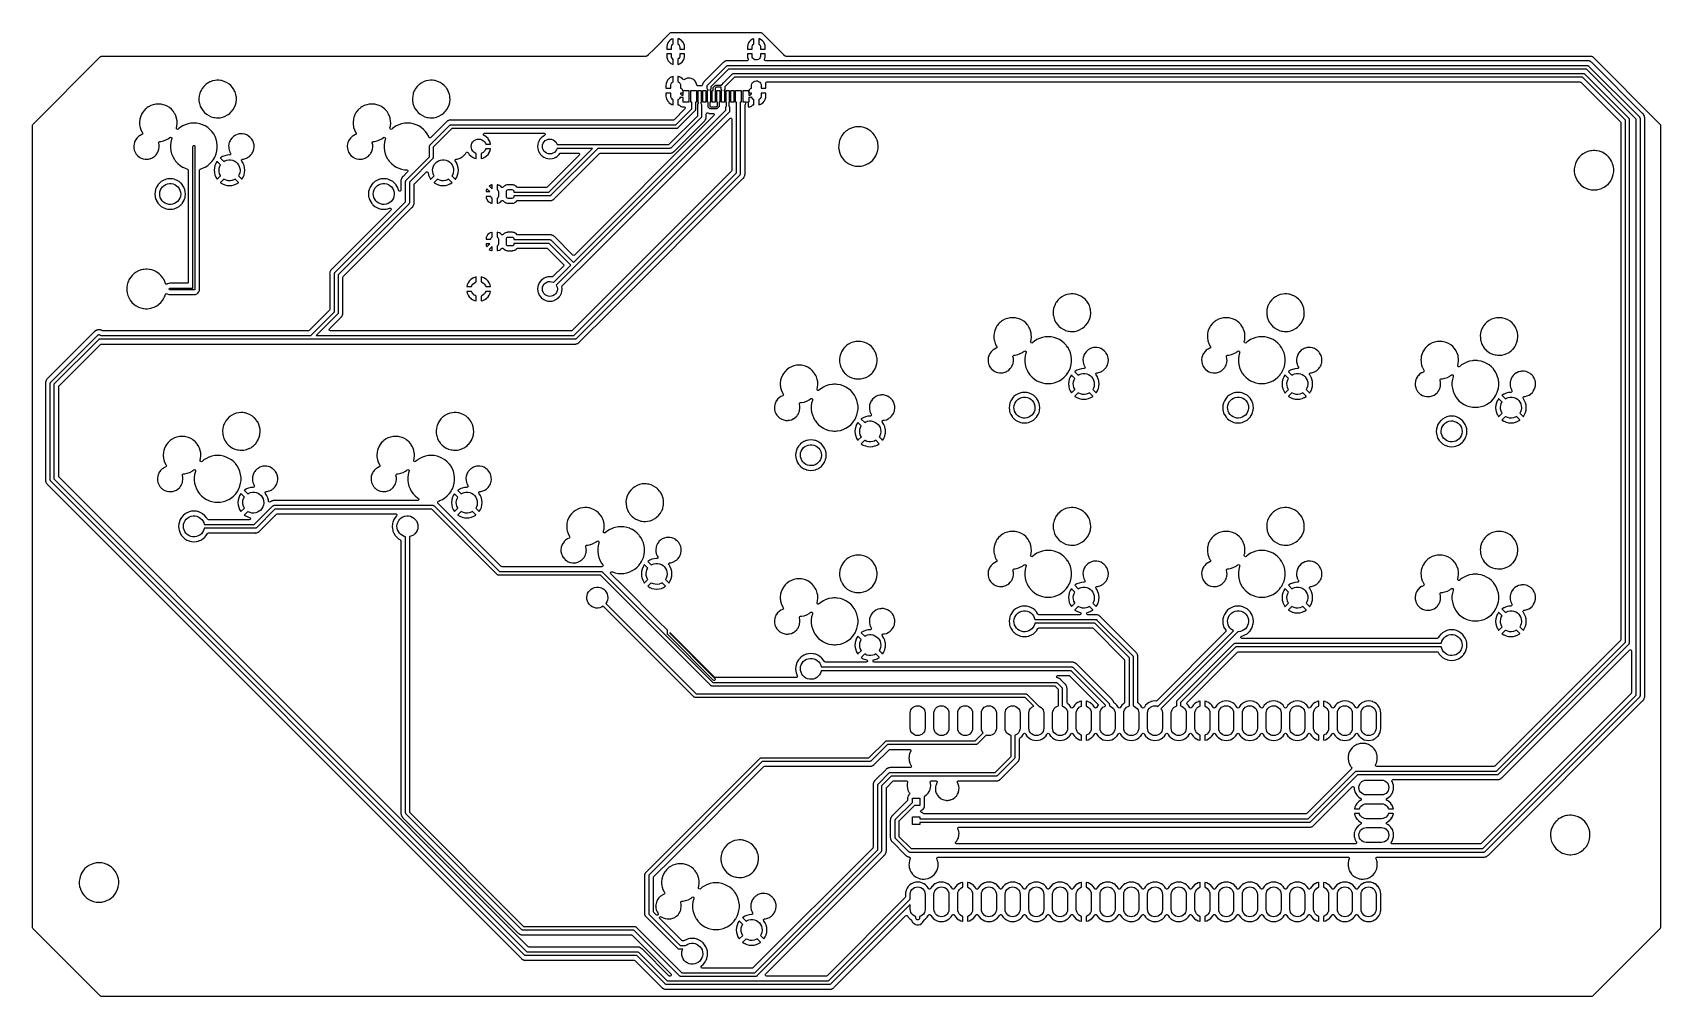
# Model space of a CAD drawing. Extents: x 3.12 to 9.98, y -5.38 to -1.32.
import ezdxf

# ---------------------------------------------------------------- set-up
doc = ezdxf.new("R2010")
doc.units = 0
doc.header["$MEASUREMENT"] = 0
doc.layers.add('BLACK', color=7, linetype='CONTINUOUS')

msp = doc.modelspace()

# ---------------------------------------------------------------- linework, layer by layer
at = {"layer": 'BLACK', "linetype": 'CONTINUOUS'}
for p, q in [((5.73903, -1.38929), (5.80684, -1.32147)), ((5.79373, -1.37107), (5.79226, -1.37813)), ((5.79388, -1.37059), (5.79373, -1.37107)), ((5.79673, -1.36402), (5.79388, -1.37059)), ((5.79697, -1.36358), (5.79673, -1.36402)), ((5.80108, -1.35772), (5.79697, -1.36358)), ((5.80141, -1.35734), (5.80108, -1.35772)), ((5.80661, -1.35242), (5.80141, -1.35734)), ((5.807, -1.35211), (5.80661, -1.35242)), ((5.80684, -1.32147), (5.80929, -1.32013)), ((5.81309, -1.34834), (5.807, -1.35211)), ((5.80929, -1.32013), (5.81035, -1.32002)), ((5.81035, -1.32002), (6.18965, -1.32002)), ((5.81354, -1.34812), (5.81309, -1.34834)), ((5.81952, -1.34592), (5.81354, -1.34812)), ((5.81401, -1.37449), (5.81701, -1.37016)), ((5.81701, -1.37016), (5.81992, -1.36786)), ((5.81976, -1.34595), (5.81952, -1.34592)), ((5.81992, -1.34649), (5.81976, -1.34595)), ((5.81992, -1.36786), (5.81992, -1.34649)), ((5.84006, -1.34611), (5.83992, -1.34643)), ((5.83992, -1.34643), (5.83992, -1.36783)), ((5.83992, -1.36783), (5.841, -1.36846)), ((5.84061, -1.34609), (5.84006, -1.34611)), ((5.84289, -1.34669), (5.84061, -1.34609)), ((5.841, -1.36846), (5.84457, -1.37233)), ((5.84336, -1.34686), (5.84289, -1.34669)), ((5.84979, -1.35002), (5.84336, -1.34686)), ((5.85021, -1.35029), (5.84979, -1.35002)), ((5.85587, -1.35468), (5.85021, -1.35029)), ((5.85623, -1.35502), (5.85587, -1.35468)), ((5.86089, -1.36046), (5.85623, -1.35502)), ((5.86117, -1.36087), (5.86089, -1.36046)), ((5.86464, -1.36713), (5.86117, -1.36087)), ((5.86484, -1.36759), (5.86464, -1.36713)), ((5.86698, -1.37442), (5.86484, -1.36759)), ((6.13389, -1.37107), (6.13241, -1.37813)), ((6.13404, -1.37059), (6.13389, -1.37107)), ((6.13689, -1.36402), (6.13404, -1.37059)), ((6.13713, -1.36358), (6.13689, -1.36402)), ((6.14124, -1.35772), (6.13713, -1.36358)), ((6.14156, -1.35734), (6.14124, -1.35772)), ((6.14676, -1.35242), (6.14156, -1.35734)), ((6.14716, -1.35211), (6.14676, -1.35242)), ((6.15325, -1.34834), (6.14716, -1.35211)), ((6.1537, -1.34812), (6.15325, -1.34834)), ((6.15968, -1.34592), (6.1537, -1.34812)), ((6.15417, -1.37449), (6.15716, -1.37016)), ((6.15716, -1.37016), (6.16008, -1.36786)), ((6.15992, -1.34595), (6.15968, -1.34592)), ((6.16008, -1.34649), (6.15992, -1.34595)), ((6.16008, -1.36786), (6.16008, -1.34649)), ((6.18021, -1.34611), (6.18008, -1.34643)), ((6.18008, -1.34643), (6.18008, -1.36783)), ((6.18008, -1.36783), (6.18116, -1.36846)), ((6.18077, -1.34609), (6.18021, -1.34611)), ((6.18305, -1.34669), (6.18077, -1.34609)), ((6.18116, -1.36846), (6.18473, -1.37233)), ((6.18352, -1.34686), (6.18305, -1.34669)), ((6.18994, -1.35002), (6.18352, -1.34686)), ((6.18965, -1.32002), (6.19233, -1.32081)), ((6.19037, -1.35029), (6.18994, -1.35002)), ((6.19602, -1.35468), (6.19037, -1.35029)), ((6.19233, -1.32081), (6.19316, -1.32147)), ((6.19316, -1.32147), (6.28387, -1.41218)), ((6.19639, -1.35502), (6.19602, -1.35468)), ((6.20105, -1.36046), (6.19639, -1.35502)), ((6.20133, -1.36087), (6.20105, -1.36046)), ((6.2048, -1.36713), (6.20133, -1.36087)), ((6.205, -1.36759), (6.2048, -1.36713)), ((6.20714, -1.37442), (6.205, -1.36759)), ((3.12147, -1.70684), (3.40684, -1.42147)), ((3.40684, -1.42147), (3.40929, -1.42013)), ((3.40929, -1.42013), (3.41035, -1.42002)), ((3.41035, -1.42002), (5.6972, -1.42002)), ((5.6972, -1.42002), (5.69768, -1.42007)), ((5.69768, -1.42007), (5.69768, -1.42005)), ((5.69768, -1.42005), (5.69803, -1.42008)), ((5.69803, -1.42008), (5.69838, -1.42016)), ((5.69838, -1.42016), (5.70049, -1.42003)), ((5.70049, -1.42003), (5.7008, -1.42002)), ((5.7008, -1.42002), (5.70144, -1.42002)), ((5.70144, -1.42002), (5.70179, -1.41997)), ((5.70179, -1.41997), (5.70185, -1.41996)), ((5.70185, -1.41996), (5.70224, -1.41992)), ((5.70224, -1.41992), (5.70375, -1.41983)), ((5.70375, -1.41983), (5.7041, -1.41981)), ((5.7041, -1.41981), (5.70443, -1.41969)), ((5.70443, -1.41969), (5.70455, -1.41966)), ((5.70455, -1.41966), (5.70517, -1.41951)), ((5.70517, -1.41951), (5.70522, -1.4195)), ((5.70522, -1.4195), (5.70533, -1.41946)), ((5.70533, -1.41946), (5.70568, -1.41941)), ((5.70568, -1.41941), (5.70737, -1.41864)), ((5.70737, -1.41864), (5.70774, -1.41849)), ((5.70774, -1.41849), (5.70781, -1.41847)), ((5.70781, -1.41847), (5.7095, -1.41786)), ((5.7095, -1.41786), (5.70978, -1.41765)), ((5.70978, -1.41765), (5.70988, -1.4176)), ((5.70988, -1.4176), (5.71048, -1.41725)), ((5.71048, -1.41725), (5.71058, -1.41719)), ((5.71058, -1.41719), (5.7109, -1.41704)), ((5.7109, -1.41704), (5.71231, -1.41582)), ((5.71231, -1.41582), (5.71262, -1.41557)), ((5.71262, -1.41557), (5.7129, -1.41537)), ((5.7129, -1.41537), (5.71305, -1.41526)), ((5.7129, -1.41537), (5.7129, -1.41537)), ((5.71305, -1.41526), (5.71349, -1.41483)), ((5.71349, -1.41483), (5.71375, -1.41458)), ((5.71375, -1.41458), (5.71497, -1.41353)), ((5.71497, -1.41353), (5.71524, -1.4133)), ((5.71497, -1.41353), (5.71497, -1.41353)), ((5.71524, -1.4133), (5.71543, -1.413)), ((5.71543, -1.413), (5.71565, -1.41275)), ((5.71565, -1.41275), (5.71603, -1.41229)), ((5.71603, -1.41229), (5.73903, -1.38929)), ((5.79221, -1.37851), (5.7922, -1.37864)), ((5.7922, -1.37864), (5.7922, -1.38929)), ((5.7922, -1.38929), (5.79238, -1.38989)), ((5.79227, -1.41023), (5.7922, -1.41053)), ((5.7922, -1.41053), (5.7922, -1.41951)), ((5.7922, -1.41951), (5.79222, -1.41976)), ((5.79226, -1.37813), (5.79221, -1.37851)), ((5.79222, -1.41976), (5.79276, -1.42509)), ((5.79232, -1.41018), (5.79227, -1.41023)), ((5.79292, -1.41), (5.79232, -1.41018)), ((5.79238, -1.38989), (5.79244, -1.38993)), ((5.79244, -1.38993), (5.79274, -1.39)), ((5.79274, -1.39), (5.8122, -1.39)), ((5.79276, -1.42509), (5.79286, -1.42558)), ((5.79286, -1.42558), (5.795, -1.43241)), ((5.8122, -1.41), (5.79292, -1.41)), ((5.795, -1.43241), (5.7952, -1.43287)), ((5.7952, -1.43287), (5.79867, -1.43913)), ((5.79867, -1.43913), (5.79895, -1.43954)), ((5.79895, -1.43954), (5.80361, -1.44498)), ((5.8122, -1.38228), (5.81242, -1.37951)), ((5.8122, -1.39), (5.8122, -1.38228)), ((5.8122, -1.41772), (5.8122, -1.41)), ((5.81299, -1.42293), (5.8122, -1.41772)), ((5.81242, -1.37951), (5.81401, -1.37449)), ((5.81527, -1.42767), (5.81299, -1.42293)), ((5.81884, -1.43154), (5.81527, -1.42767)), ((5.81992, -1.43217), (5.81884, -1.43154)), ((5.81992, -1.45357), (5.81992, -1.43217)), ((5.84284, -1.42984), (5.83992, -1.43214)), ((5.83992, -1.43214), (5.83992, -1.45351)), ((5.84583, -1.42551), (5.84284, -1.42984)), ((5.84457, -1.37233), (5.84685, -1.37707)), ((5.84742, -1.42049), (5.84583, -1.42551)), ((5.84685, -1.37707), (5.84764, -1.38228)), ((5.84764, -1.41772), (5.84742, -1.42049)), ((5.84764, -1.38228), (5.84764, -1.39)), ((5.84764, -1.39), (5.86692, -1.39)), ((5.8671, -1.41), (5.84764, -1.41)), ((5.84764, -1.41), (5.84764, -1.41772)), ((5.85876, -1.44228), (5.86287, -1.43642)), ((5.86287, -1.43642), (5.86311, -1.43598)), ((5.86311, -1.43598), (5.86596, -1.42941)), ((5.86596, -1.42941), (5.86611, -1.42893)), ((5.86611, -1.42893), (5.86759, -1.42187)), ((5.86692, -1.39), (5.86752, -1.38982)), ((5.86708, -1.37491), (5.86698, -1.37442)), ((5.86763, -1.38024), (5.86708, -1.37491)), ((5.86741, -1.41007), (5.8671, -1.41)), ((5.86746, -1.41011), (5.86741, -1.41007)), ((5.86764, -1.41071), (5.86746, -1.41011)), ((5.86752, -1.38982), (5.86757, -1.38977)), ((5.86757, -1.38977), (5.86764, -1.38947)), ((5.86759, -1.42187), (5.86763, -1.42149)), ((5.86764, -1.38049), (5.86763, -1.38024)), ((5.86763, -1.42149), (5.86764, -1.42136)), ((5.86764, -1.38947), (5.86764, -1.38049)), ((5.86764, -1.42136), (5.86764, -1.41071)), ((6.04101, -1.44001), (6.03919, -1.44081)), ((6.04149, -1.4398), (6.04101, -1.44001)), ((6.04179, -1.43974), (6.04149, -1.4398)), ((6.04189, -1.43971), (6.04179, -1.43974)), ((6.04253, -1.43954), (6.04189, -1.43971)), ((6.04263, -1.43951), (6.04253, -1.43954)), ((6.04291, -1.43941), (6.04263, -1.43951)), ((6.04541, -1.43911), (6.04291, -1.43941)), ((6.04566, -1.43907), (6.04541, -1.43911)), ((6.0468, -1.43887), (6.04566, -1.43907)), ((6.04785, -1.43869), (6.0468, -1.43887)), ((6.04814, -1.43864), (6.04785, -1.43869)), ((6.04785, -1.43869), (6.04785, -1.43869)), ((6.04844, -1.43866), (6.04814, -1.43864)), ((6.05041, -1.43879), (6.04844, -1.43866)), ((6.04844, -1.43866), (6.04844, -1.43866)), ((6.05075, -1.4388), (6.05041, -1.43879)), ((6.13041, -1.4388), (6.05075, -1.4388)), ((6.1312, -1.43874), (6.13041, -1.4388)), ((6.13372, -1.43753), (6.1312, -1.43874)), ((6.13237, -1.37851), (6.13236, -1.37864)), ((6.13236, -1.37864), (6.13236, -1.38929)), ((6.13236, -1.38929), (6.13254, -1.38989)), ((6.13243, -1.41023), (6.13236, -1.41053)), ((6.13236, -1.41053), (6.13236, -1.41951)), ((6.13236, -1.41951), (6.13237, -1.41976)), ((6.13241, -1.37813), (6.13237, -1.37851)), ((6.13237, -1.41976), (6.13292, -1.42509)), ((6.13248, -1.41018), (6.13243, -1.41023)), ((6.13308, -1.41), (6.13248, -1.41018)), ((6.13254, -1.38989), (6.13259, -1.38993)), ((6.13259, -1.38993), (6.1329, -1.39)), ((6.1329, -1.39), (6.15236, -1.39)), ((6.13292, -1.42509), (6.13302, -1.42558)), ((6.13302, -1.42558), (6.13514, -1.43236)), ((6.15236, -1.41), (6.13308, -1.41)), ((6.13519, -1.43515), (6.13372, -1.43753)), ((6.13514, -1.43236), (6.13519, -1.43515)), ((6.15236, -1.38228), (6.15258, -1.37951)), ((6.15236, -1.39), (6.15236, -1.38228)), ((6.15236, -1.41772), (6.15236, -1.41)), ((6.15315, -1.42293), (6.15236, -1.41772)), ((6.15258, -1.37951), (6.15417, -1.37449)), ((6.15543, -1.42767), (6.15315, -1.42293)), ((6.159, -1.43154), (6.15543, -1.42767)), ((6.16356, -1.43419), (6.159, -1.43154)), ((6.16869, -1.43538), (6.16356, -1.43419)), ((6.17394, -1.43501), (6.16869, -1.43538)), ((6.17886, -1.43311), (6.17394, -1.43501)), ((6.18299, -1.42984), (6.17886, -1.43311)), ((6.18599, -1.42551), (6.18299, -1.42984)), ((6.18473, -1.37233), (6.18701, -1.37707)), ((6.18758, -1.42049), (6.18599, -1.42551)), ((6.18701, -1.37707), (6.1878, -1.38228)), ((6.1878, -1.41772), (6.18758, -1.42049)), ((6.1878, -1.38228), (6.1878, -1.39)), ((6.1878, -1.39), (6.20708, -1.39)), ((6.20726, -1.41), (6.1878, -1.41)), ((6.1878, -1.41), (6.1878, -1.41772)), ((6.20469, -1.43314), (6.20505, -1.43187)), ((6.20509, -1.4359), (6.20469, -1.43314)), ((6.20505, -1.43187), (6.20612, -1.42941)), ((6.20692, -1.43801), (6.20509, -1.4359)), ((6.20612, -1.42941), (6.20627, -1.42893)), ((6.20627, -1.42893), (6.20774, -1.42187)), ((6.2096, -1.4388), (6.20692, -1.43801)), ((6.20708, -1.39), (6.20768, -1.38982)), ((6.20724, -1.37491), (6.20714, -1.37442)), ((6.20778, -1.38024), (6.20724, -1.37491)), ((6.20756, -1.41007), (6.20726, -1.41)), ((6.20762, -1.41011), (6.20756, -1.41007)), ((6.2078, -1.41071), (6.20762, -1.41011)), ((6.20768, -1.38982), (6.20773, -1.38977)), ((6.20773, -1.38977), (6.2078, -1.38947)), ((6.20774, -1.42187), (6.20779, -1.42149)), ((6.2078, -1.38049), (6.20778, -1.38024)), ((6.20779, -1.42149), (6.2078, -1.42136)), ((6.2078, -1.38947), (6.2078, -1.38049)), ((6.2078, -1.42136), (6.2078, -1.41071)), ((9.67081, -1.4388), (6.2096, -1.4388)), ((6.28387, -1.41218), (6.28417, -1.41255)), ((6.28417, -1.41255), (6.28418, -1.41254)), ((6.28418, -1.41254), (6.28441, -1.41281)), ((6.28441, -1.41281), (6.2846, -1.41311)), ((6.2846, -1.41311), (6.28507, -1.41353)), ((6.28507, -1.41353), (6.28619, -1.41451)), ((6.28619, -1.41451), (6.28641, -1.41472)), ((6.28641, -1.41472), (6.28686, -1.41517)), ((6.28686, -1.41517), (6.28719, -1.41542)), ((6.28719, -1.41542), (6.2875, -1.41567)), ((6.2875, -1.41567), (6.2889, -1.4169)), ((6.2889, -1.4169), (6.28922, -1.41705)), ((6.28922, -1.41705), (6.28931, -1.41712)), ((6.28931, -1.41712), (6.2899, -1.41747)), ((6.2899, -1.41747), (6.29, -1.41753)), ((6.29, -1.41753), (6.29029, -1.41774)), ((6.29029, -1.41774), (6.29203, -1.4184)), ((6.29203, -1.4184), (6.2924, -1.41855)), ((6.2924, -1.41855), (6.29409, -1.41934)), ((6.29409, -1.41934), (6.29444, -1.4194)), ((6.29444, -1.4194), (6.29455, -1.41943)), ((6.29455, -1.41943), (6.29521, -1.4196)), ((6.29521, -1.4196), (6.29533, -1.41963)), ((6.29533, -1.41963), (6.29566, -1.41975)), ((6.29566, -1.41975), (6.29601, -1.41978)), ((6.29601, -1.41978), (6.29601, -1.41978)), ((6.29601, -1.41978), (6.29752, -1.41989)), ((6.29752, -1.41989), (6.29791, -1.41994)), ((6.29791, -1.41994), (6.29807, -1.41996)), ((6.29807, -1.41996), (6.29844, -1.42002)), ((6.29844, -1.42002), (6.29905, -1.42002)), ((6.29905, -1.42002), (6.29942, -1.42003)), ((6.29942, -1.42003), (6.30102, -1.42015)), ((6.30102, -1.42015), (6.30102, -1.42015)), ((6.30102, -1.42015), (6.30138, -1.42018)), ((6.30138, -1.42018), (6.30172, -1.4201)), ((6.30172, -1.4201), (6.30205, -1.42008)), ((6.30205, -1.42008), (6.30264, -1.42002)), ((6.30264, -1.42002), (9.68965, -1.42002)), ((9.6711, -1.43879), (9.67081, -1.4388)), ((9.67325, -1.43867), (9.6711, -1.43879)), ((9.67355, -1.43865), (9.67325, -1.43867)), ((9.67325, -1.43867), (9.67325, -1.43867)), ((9.67602, -1.43911), (9.67355, -1.43865)), ((9.67628, -1.43915), (9.67602, -1.43911)), ((9.67731, -1.43929), (9.67628, -1.43915)), ((9.67847, -1.43944), (9.67731, -1.43929)), ((9.67877, -1.43948), (9.67847, -1.43944)), ((9.67847, -1.43944), (9.67847, -1.43944)), ((9.67905, -1.43959), (9.67877, -1.43948)), ((9.67915, -1.43961), (9.67905, -1.43959)), ((9.67979, -1.4398), (9.67915, -1.43961)), ((9.67989, -1.43983), (9.67979, -1.4398)), ((9.68018, -1.43988), (9.67989, -1.43983)), ((9.68248, -1.44092), (9.68018, -1.43988)), ((9.68965, -1.42002), (9.69233, -1.42081)), ((9.69233, -1.42081), (9.69316, -1.42147)), ((9.69316, -1.42147), (9.97853, -1.70684)), ((5.80361, -1.44498), (5.80398, -1.44532)), ((5.80398, -1.44532), (5.80963, -1.44971)), ((5.8144, -1.50612), (5.80776, -1.50959)), ((5.80963, -1.44971), (5.81006, -1.44998)), ((5.81006, -1.44998), (5.81648, -1.45314)), ((5.81485, -1.50594), (5.8144, -1.50612)), ((5.81946, -1.50458), (5.81485, -1.50594)), ((5.81648, -1.45314), (5.81695, -1.45331)), ((5.81695, -1.45331), (5.81923, -1.45391)), ((5.81923, -1.45391), (5.81979, -1.45389)), ((5.81976, -1.50463), (5.81946, -1.50458)), ((5.81992, -1.50516), (5.81976, -1.50463)), ((5.81979, -1.45389), (5.81992, -1.45357)), ((5.81992, -1.52601), (5.81992, -1.50516)), ((5.83992, -1.45351), (5.84008, -1.45405)), ((5.84005, -1.50462), (5.83992, -1.50489)), ((5.83992, -1.50489), (5.83992, -1.52588)), ((5.8406, -1.50463), (5.84005, -1.50462)), ((5.84008, -1.45405), (5.84032, -1.45408)), ((5.84032, -1.45408), (5.8463, -1.45188)), ((5.84553, -1.50615), (5.8406, -1.50463)), ((5.84597, -1.50634), (5.84553, -1.50615)), ((5.85256, -1.5099), (5.84597, -1.50634)), ((5.8463, -1.45188), (5.84675, -1.45166)), ((5.84675, -1.45166), (5.85284, -1.44789)), ((5.85284, -1.44789), (5.85324, -1.44758)), ((5.85324, -1.44758), (5.85844, -1.44266)), ((5.85844, -1.44266), (5.85876, -1.44228)), ((6.0292, -1.44766), (5.95174, -1.52512)), ((5.96509, -1.54009), (6.04405, -1.46112)), ((6.05287, -1.47457), (5.97853, -1.54892)), ((6.0294, -1.44745), (6.0292, -1.44766)), ((6.03083, -1.44584), (6.0294, -1.44745)), ((6.03103, -1.44562), (6.03083, -1.44584)), ((6.03083, -1.44584), (6.03083, -1.44584)), ((6.03128, -1.44545), (6.03103, -1.44562)), ((6.0331, -1.44419), (6.03128, -1.44545)), ((6.03128, -1.44545), (6.03128, -1.44545)), ((6.03212, -1.5321), (6.0698, -1.49442)), ((6.03331, -1.44404), (6.0331, -1.44419)), ((6.03531, -1.44251), (6.03331, -1.44404)), ((6.03558, -1.44239), (6.03531, -1.44251)), ((6.03567, -1.44234), (6.03558, -1.44239)), ((6.03625, -1.44201), (6.03567, -1.44234)), ((6.03635, -1.44196), (6.03625, -1.44201)), ((6.03659, -1.44179), (6.03635, -1.44196)), ((6.03895, -1.44091), (6.03659, -1.44179)), ((6.07862, -1.50787), (6.0374, -1.54909)), ((6.03919, -1.44081), (6.03895, -1.44091)), ((6.04405, -1.46112), (6.04517, -1.46042)), ((6.04517, -1.46042), (6.0462, -1.4596)), ((6.0462, -1.4596), (6.04664, -1.4595)), ((6.04664, -1.4595), (6.04702, -1.45926)), ((6.04702, -1.45926), (6.04833, -1.45911)), ((6.04833, -1.45911), (6.04961, -1.45882)), ((6.04961, -1.45882), (9.6718, -1.45882)), ((9.66852, -1.47457), (6.05287, -1.47457)), ((6.0698, -1.49442), (6.07092, -1.49372)), ((6.07092, -1.49372), (6.07194, -1.4929)), ((6.07194, -1.4929), (6.07239, -1.4928)), ((6.07239, -1.4928), (6.07277, -1.49256)), ((6.07277, -1.49256), (6.07408, -1.49242)), ((6.07408, -1.49242), (6.07536, -1.49213)), ((6.07536, -1.49213), (9.65431, -1.49213)), ((9.65103, -1.50787), (6.07862, -1.50787)), ((9.83273, -1.68958), (9.65103, -1.50787)), ((9.65431, -1.49213), (9.65559, -1.49242)), ((9.65559, -1.49242), (9.65689, -1.49257)), ((9.65689, -1.49257), (9.65728, -1.49281)), ((9.65728, -1.49281), (9.65772, -1.49291)), ((9.65772, -1.49291), (9.65875, -1.49373)), ((9.65875, -1.49373), (9.65986, -1.49443)), ((9.65986, -1.49443), (9.84618, -1.68076)), ((9.87812, -1.68417), (9.66852, -1.47457)), ((9.6718, -1.45882), (9.67308, -1.45912)), ((9.67308, -1.45912), (9.67438, -1.45926)), ((9.67438, -1.45926), (9.67477, -1.45951)), ((9.67477, -1.45951), (9.67521, -1.45961)), ((9.67521, -1.45961), (9.67624, -1.46043)), ((9.67624, -1.46043), (9.67735, -1.46113)), ((9.67735, -1.46113), (9.89157, -1.67535)), ((9.68272, -1.44102), (9.68248, -1.44092)), ((9.68478, -1.44182), (9.68272, -1.44102)), ((9.68506, -1.44193), (9.68478, -1.44182)), ((9.68478, -1.44182), (9.68478, -1.44182)), ((9.6853, -1.4421), (9.68506, -1.44193)), ((9.6854, -1.44215), (9.6853, -1.4421)), ((9.68598, -1.44248), (9.6854, -1.44215)), ((9.68607, -1.44254), (9.68598, -1.44248)), ((9.68634, -1.44266), (9.68607, -1.44254)), ((9.68657, -1.44285), (9.68634, -1.44266)), ((9.68832, -1.44421), (9.68657, -1.44285)), ((9.68852, -1.44437), (9.68832, -1.44421)), ((9.69058, -1.44581), (9.68852, -1.44437)), ((9.69201, -1.44745), (9.69058, -1.44581)), ((9.69208, -1.44753), (9.69201, -1.44745)), ((9.69231, -1.44778), (9.69208, -1.44753)), ((9.90503, -1.6605), (9.69231, -1.44778)), ((3.82457, -1.57567), (3.82324, -1.58099)), ((3.82461, -1.5755), (3.82457, -1.57567)), ((3.82457, -1.57567), (3.82457, -1.57567)), ((3.82875, -1.56525), (3.82461, -1.5755)), ((3.83144, -1.5606), (3.82875, -1.56525)), ((3.8342, -1.55582), (3.83144, -1.5606)), ((3.83428, -1.55567), (3.8342, -1.55582)), ((3.8342, -1.55582), (3.8342, -1.55582)), ((3.84109, -1.54696), (3.83428, -1.55567)), ((3.84816, -1.54013), (3.84109, -1.54696)), ((3.84892, -1.5394), (3.84816, -1.54013)), ((3.84905, -1.53928), (3.84892, -1.5394)), ((3.84892, -1.5394), (3.84892, -1.5394)), ((3.85041, -1.53829), (3.84905, -1.53928)), ((3.85785, -1.53288), (3.85041, -1.53829)), ((3.85799, -1.53278), (3.85785, -1.53288)), ((3.85785, -1.53288), (3.85785, -1.53288)), ((3.86776, -1.52759), (3.85799, -1.53278)), ((3.86792, -1.52753), (3.86776, -1.52759)), ((3.87799, -1.52386), (3.86792, -1.52753)), ((3.86792, -1.52753), (3.86792, -1.52753)), ((3.87815, -1.5238), (3.87799, -1.52386)), ((3.87799, -1.52386), (3.87799, -1.52386)), ((3.88897, -1.5215), (3.87815, -1.5238)), ((3.88914, -1.52149), (3.88897, -1.5215)), ((3.89715, -1.52093), (3.88914, -1.52149)), ((3.88914, -1.52149), (3.88914, -1.52149)), ((3.89724, -1.52093), (3.89715, -1.52093)), ((3.89715, -1.52093), (3.89715, -1.52093)), ((3.90553, -1.52093), (3.89724, -1.52093)), ((3.91226, -1.52187), (3.90553, -1.52093)), ((3.91631, -1.52244), (3.91226, -1.52187)), ((3.91648, -1.52246), (3.91631, -1.52244)), ((3.91631, -1.52244), (3.91631, -1.52244)), ((3.92711, -1.52551), (3.91648, -1.52246)), ((3.93721, -1.53001), (3.92711, -1.52551)), ((3.94659, -1.53587), (3.93721, -1.53001)), ((3.95506, -1.54298), (3.94659, -1.53587)), ((3.96246, -1.5512), (3.95506, -1.54298)), ((3.96527, -1.55535), (3.96246, -1.5512)), ((3.96855, -1.56022), (3.96527, -1.55535)), ((3.96865, -1.56037), (3.96855, -1.56022)), ((3.96855, -1.56022), (3.96855, -1.56022)), ((3.9702, -1.56355), (3.96865, -1.56037)), ((3.97281, -1.5689), (3.9702, -1.56355)), ((3.9735, -1.57031), (3.97281, -1.5689)), ((3.97691, -1.58082), (3.9735, -1.57031)), ((4.72457, -1.57567), (4.72324, -1.58099)), ((4.72461, -1.5755), (4.72457, -1.57567)), ((4.72457, -1.57567), (4.72457, -1.57567)), ((4.72875, -1.56525), (4.72461, -1.5755)), ((4.73144, -1.5606), (4.72875, -1.56525)), ((4.7342, -1.55582), (4.73144, -1.5606)), ((4.73428, -1.55567), (4.7342, -1.55582)), ((4.7342, -1.55582), (4.7342, -1.55582)), ((4.74109, -1.54696), (4.73428, -1.55567)), ((4.74816, -1.54013), (4.74109, -1.54696)), ((4.74892, -1.5394), (4.74816, -1.54013)), ((4.74905, -1.53928), (4.74892, -1.5394)), ((4.74892, -1.5394), (4.74892, -1.5394)), ((4.75041, -1.53829), (4.74905, -1.53928)), ((4.75785, -1.53288), (4.75041, -1.53829)), ((4.75799, -1.53278), (4.75785, -1.53288)), ((4.75785, -1.53288), (4.75785, -1.53288)), ((4.76776, -1.52759), (4.75799, -1.53278)), ((4.76792, -1.52753), (4.76776, -1.52759)), ((4.77799, -1.52386), (4.76792, -1.52753)), ((4.76792, -1.52753), (4.76792, -1.52753)), ((4.77815, -1.5238), (4.77799, -1.52386)), ((4.77799, -1.52386), (4.77799, -1.52386)), ((4.78897, -1.5215), (4.77815, -1.5238)), ((4.78914, -1.52149), (4.78897, -1.5215)), ((4.79715, -1.52093), (4.78914, -1.52149)), ((4.78914, -1.52149), (4.78914, -1.52149)), ((4.79724, -1.52093), (4.79715, -1.52093)), ((4.79715, -1.52093), (4.79715, -1.52093)), ((4.80553, -1.52093), (4.79724, -1.52093)), ((4.81226, -1.52187), (4.80553, -1.52093)), ((4.81631, -1.52244), (4.81226, -1.52187)), ((4.81648, -1.52246), (4.81631, -1.52244)), ((4.81631, -1.52244), (4.81631, -1.52244)), ((4.82711, -1.52551), (4.81648, -1.52246)), ((4.83721, -1.53001), (4.82711, -1.52551)), ((4.84659, -1.53587), (4.83721, -1.53001)), ((4.85506, -1.54298), (4.84659, -1.53587)), ((4.86246, -1.5512), (4.85506, -1.54298)), ((4.86426, -1.55385), (4.86246, -1.5512)), ((4.86527, -1.55535), (4.86426, -1.55385)), ((4.86855, -1.56022), (4.86527, -1.55535)), ((4.86865, -1.56037), (4.86855, -1.56022)), ((4.86855, -1.56022), (4.86855, -1.56022)), ((4.8702, -1.56355), (4.86865, -1.56037)), ((4.87281, -1.5689), (4.8702, -1.56355)), ((4.8735, -1.57031), (4.87281, -1.5689)), ((4.87691, -1.58082), (4.8735, -1.57031)), ((5.78927, -1.54147), (5.78925, -1.54175)), ((5.78925, -1.54175), (5.78925, -1.55385)), ((5.78925, -1.55385), (5.78943, -1.55445)), ((5.78932, -1.5748), (5.78925, -1.5751)), ((5.78925, -1.5751), (5.78925, -1.58712)), ((5.78992, -1.53564), (5.78927, -1.54147)), ((5.78937, -1.57474), (5.78932, -1.5748)), ((5.78997, -1.57457), (5.78937, -1.57474)), ((5.78943, -1.55445), (5.78948, -1.5545)), ((5.78948, -1.5545), (5.78979, -1.55457)), ((5.78979, -1.55457), (5.80925, -1.55457)), ((5.79002, -1.53517), (5.78992, -1.53564)), ((5.80925, -1.57457), (5.78997, -1.57457)), ((5.79229, -1.52803), (5.79002, -1.53517)), ((5.79248, -1.52759), (5.79229, -1.52803)), ((5.79609, -1.52102), (5.79248, -1.52759)), ((5.79636, -1.52062), (5.79609, -1.52102)), ((5.80117, -1.51489), (5.79636, -1.52062)), ((5.80152, -1.51455), (5.80117, -1.51489)), ((5.80736, -1.50985), (5.80152, -1.51455)), ((5.80776, -1.50959), (5.80736, -1.50985)), ((5.80925, -1.5439), (5.80947, -1.54088)), ((5.80925, -1.55457), (5.80925, -1.5439)), ((5.80925, -1.58524), (5.80925, -1.57457)), ((5.80947, -1.54088), (5.81104, -1.53549)), ((5.81104, -1.53549), (5.814, -1.53072)), ((5.814, -1.53072), (5.81813, -1.52693)), ((5.81813, -1.52693), (5.81992, -1.52601)), ((5.83992, -1.52588), (5.84407, -1.52883)), ((5.84407, -1.52883), (5.8476, -1.53319)), ((5.8476, -1.53319), (5.84983, -1.53834)), ((5.84983, -1.53834), (5.85059, -1.5439)), ((5.85059, -1.5439), (5.85059, -1.55457)), ((5.85059, -1.55457), (5.85124, -1.55457)), ((5.85766, -1.57457), (5.85059, -1.57457)), ((5.85059, -1.57457), (5.85059, -1.57828)), ((5.85124, -1.55457), (5.85392, -1.55535)), ((5.85296, -1.51017), (5.85256, -1.5099)), ((5.85873, -1.51495), (5.85296, -1.51017)), ((5.85392, -1.55535), (5.85563, -1.55721)), ((5.85563, -1.55721), (5.85721, -1.56022)), ((5.85721, -1.56022), (5.85886, -1.56334)), ((5.86029, -1.57381), (5.85766, -1.57457)), ((5.85907, -1.51529), (5.85873, -1.51495)), ((5.85886, -1.56334), (5.85903, -1.56355)), ((5.85903, -1.56355), (5.85903, -1.56355)), ((5.85903, -1.56355), (5.86047, -1.56525)), ((5.86053, -1.51707), (5.85907, -1.51529)), ((5.86214, -1.57172), (5.86029, -1.57381)), ((5.86047, -1.56525), (5.86143, -1.56639)), ((5.86157, -1.51803), (5.86053, -1.51707)), ((5.86143, -1.56639), (5.86144, -1.5664)), ((5.86144, -1.5664), (5.8622, -1.56812)), ((5.86422, -1.5189), (5.86157, -1.51803)), ((5.8622, -1.57132), (5.86214, -1.57172)), ((5.8622, -1.56812), (5.8622, -1.56457)), ((5.8622, -1.56457), (5.88583, -1.56457)), ((5.8622, -1.58406), (5.8622, -1.57132)), ((5.86693, -1.51819), (5.86422, -1.5189)), ((5.87237, -1.51492), (5.86693, -1.51819)), ((5.87263, -1.51483), (5.87237, -1.51492)), ((5.87585, -1.51375), (5.87263, -1.51483)), ((5.87263, -1.51483), (5.87263, -1.51483)), ((5.87913, -1.51264), (5.87585, -1.51375)), ((5.88444, -1.51207), (5.87913, -1.51264)), ((5.88968, -1.51207), (5.88444, -1.51207)), ((5.88583, -1.56457), (5.88583, -1.61339)), ((5.8899, -1.51208), (5.88968, -1.51207)), ((5.8901, -1.51212), (5.8899, -1.51208)), ((5.8966, -1.51358), (5.8901, -1.51212)), ((5.8901, -1.51212), (5.8901, -1.51212)), ((5.8937, -1.61339), (5.8937, -1.56457)), ((5.8937, -1.56457), (5.91732, -1.56457)), ((5.89686, -1.51363), (5.8966, -1.51358)), ((5.8966, -1.51358), (5.8966, -1.51358)), ((5.8971, -1.51375), (5.89686, -1.51363)), ((5.89882, -1.51455), (5.8971, -1.51375)), ((5.8971, -1.51375), (5.8971, -1.51375)), ((5.90332, -1.51665), (5.89882, -1.51455)), ((5.90353, -1.51681), (5.90332, -1.51665)), ((5.90852, -1.52062), (5.90353, -1.51681)), ((5.90353, -1.51681), (5.90353, -1.51681)), ((5.90898, -1.52098), (5.90852, -1.52062)), ((5.90916, -1.52118), (5.90898, -1.52098)), ((5.91341, -1.52622), (5.90916, -1.52118)), ((5.90916, -1.52118), (5.90916, -1.52118)), ((5.91359, -1.52642), (5.91341, -1.52622)), ((5.91341, -1.52622), (5.91341, -1.52622)), ((5.91691, -1.53273), (5.91359, -1.52642)), ((5.9188, -1.5396), (5.91691, -1.53273)), ((5.91732, -1.56457), (5.91732, -1.61339)), ((5.91882, -1.53987), (5.9188, -1.5396)), ((5.91886, -1.54014), (5.91882, -1.53987)), ((5.91889, -1.54013), (5.91886, -1.54014)), ((5.91926, -1.54165), (5.91889, -1.54013)), ((5.92109, -1.54376), (5.91926, -1.54165)), ((5.92377, -1.54455), (5.92109, -1.54376)), ((5.93831, -1.54455), (5.92377, -1.54455)), ((5.9252, -1.61339), (5.9252, -1.56457)), ((5.9252, -1.56457), (5.93701, -1.56457)), ((5.93701, -1.56457), (5.93701, -1.61339)), ((5.93977, -1.54433), (5.93831, -1.54455)), ((5.9421, -1.54279), (5.93977, -1.54433)), ((5.94323, -1.54023), (5.9421, -1.54279)), ((5.9434, -1.53896), (5.94323, -1.54023)), ((5.94344, -1.53867), (5.9434, -1.53896)), ((5.9434, -1.53896), (5.9434, -1.53896)), ((5.94355, -1.53839), (5.94344, -1.53867)), ((5.94357, -1.53829), (5.94355, -1.53839)), ((5.94376, -1.53765), (5.94357, -1.53829)), ((5.94379, -1.53754), (5.94376, -1.53765)), ((5.94384, -1.53725), (5.94379, -1.53754)), ((5.94488, -1.53496), (5.94384, -1.53725)), ((5.94498, -1.53472), (5.94488, -1.53496)), ((5.94488, -1.61339), (5.94488, -1.56457)), ((5.94488, -1.56457), (5.95669, -1.56457)), ((5.94578, -1.53265), (5.94498, -1.53472)), ((5.94589, -1.53238), (5.94578, -1.53265)), ((5.94578, -1.53265), (5.94578, -1.53265)), ((5.94606, -1.53213), (5.94589, -1.53238)), ((5.94611, -1.53204), (5.94606, -1.53213)), ((5.94644, -1.53146), (5.94611, -1.53204)), ((5.9465, -1.53137), (5.94644, -1.53146)), ((5.94662, -1.5311), (5.9465, -1.53137)), ((5.94817, -1.52912), (5.94662, -1.5311)), ((5.94833, -1.52891), (5.94817, -1.52912)), ((5.94926, -1.52759), (5.94833, -1.52891)), ((5.94977, -1.52685), (5.94926, -1.52759)), ((5.95149, -1.52535), (5.94977, -1.52685)), ((5.95174, -1.52512), (5.95149, -1.52535)), ((5.95669, -1.56457), (5.95669, -1.61339)), ((5.96265, -1.5556), (5.96278, -1.55443)), ((5.9638, -1.55891), (5.96265, -1.5556)), ((5.96278, -1.54564), (5.96308, -1.54436)), ((5.96278, -1.55443), (5.96278, -1.54564)), ((5.96308, -1.54436), (5.96322, -1.54305)), ((5.96322, -1.54305), (5.96346, -1.54267)), ((5.96346, -1.54267), (5.96357, -1.54223)), ((5.96357, -1.54223), (5.96439, -1.5412)), ((5.96628, -1.56139), (5.9638, -1.55891)), ((5.96439, -1.5412), (5.96509, -1.54009)), ((5.96457, -1.61339), (5.96457, -1.56457)), ((5.96457, -1.56457), (5.96654, -1.56457)), ((5.96654, -1.56148), (5.96628, -1.56139)), ((5.96654, -1.56457), (5.96654, -1.56148)), ((5.97483, -1.56105), (5.97441, -1.56132)), ((5.97441, -1.56132), (5.97441, -1.56457)), ((5.97441, -1.56457), (5.97638, -1.56457)), ((5.97556, -1.5607), (5.97483, -1.56105)), ((5.97573, -1.56049), (5.97556, -1.5607)), ((5.97603, -1.5603), (5.97573, -1.56049)), ((5.97622, -1.56011), (5.97603, -1.5603)), ((5.97692, -1.559), (5.97622, -1.56011)), ((5.97638, -1.56457), (5.97638, -1.61339)), ((5.97774, -1.55797), (5.97692, -1.559)), ((5.97785, -1.55753), (5.97774, -1.55797)), ((5.97809, -1.55714), (5.97785, -1.55753)), ((5.97823, -1.55584), (5.97809, -1.55714)), ((5.97853, -1.55456), (5.97823, -1.55584)), ((5.97853, -1.54892), (5.97853, -1.55456)), ((5.98425, -1.61339), (5.98425, -1.56457)), ((5.98425, -1.56457), (5.98819, -1.56457)), ((5.98819, -1.55276), (5.98829, -1.55245)), ((5.98819, -1.56457), (5.98819, -1.55276)), ((5.98824, -1.55214), (5.98866, -1.55132)), ((5.98829, -1.55245), (5.98824, -1.55214)), ((5.98866, -1.55132), (5.98894, -1.55044)), ((5.98894, -1.55044), (5.9892, -1.55026)), ((5.9892, -1.55026), (5.98934, -1.54997)), ((5.98934, -1.54997), (5.99627, -1.54305)), ((6.00068, -1.54977), (5.99606, -1.55439)), ((5.99606, -1.55439), (5.99606, -1.61339)), ((5.99627, -1.54305), (5.99655, -1.5429)), ((5.99655, -1.5429), (5.99674, -1.54265)), ((5.99674, -1.54265), (5.99761, -1.54236)), ((5.99761, -1.54236), (5.99843, -1.54194)), ((5.99843, -1.54194), (5.99875, -1.54199)), ((5.99875, -1.54199), (5.99905, -1.54189)), ((5.99905, -1.54189), (6.02285, -1.54189)), ((6.02165, -1.54977), (6.00068, -1.54977)), ((6.00394, -1.61339), (6.00394, -1.56457)), ((6.00394, -1.56457), (6.01575, -1.56457)), ((6.01575, -1.56457), (6.01575, -1.61339)), ((6.02165, -1.55675), (6.02165, -1.54977)), ((6.02243, -1.56017), (6.02165, -1.55675)), ((6.02462, -1.56291), (6.02243, -1.56017)), ((6.02285, -1.54189), (6.02326, -1.54138)), ((6.02326, -1.54138), (6.02396, -1.54026)), ((6.02362, -1.61339), (6.02362, -1.56457)), ((6.02362, -1.56457), (6.02559, -1.56457)), ((6.02396, -1.54026), (6.03212, -1.5321)), ((6.02559, -1.56338), (6.02462, -1.56291)), ((6.02559, -1.56457), (6.02559, -1.56338)), ((6.03212, -1.5321), (6.03212, -1.5321)), ((6.03443, -1.56291), (6.03346, -1.56338)), ((6.03346, -1.56338), (6.03346, -1.56457)), ((6.03346, -1.56457), (6.03543, -1.56457)), ((6.03662, -1.56018), (6.03443, -1.56291)), ((6.03543, -1.56457), (6.03543, -1.61339)), ((6.0374, -1.55677), (6.03662, -1.56018)), ((6.0374, -1.54909), (6.0374, -1.55677)), ((6.04331, -1.61339), (6.04331, -1.56457)), ((6.04331, -1.56457), (6.05512, -1.56457)), ((6.05512, -1.56457), (6.05512, -1.61339)), ((6.06299, -1.61339), (6.06299, -1.56457)), ((6.06299, -1.56457), (6.0748, -1.56457)), ((6.0748, -1.56457), (6.0748, -1.61339)), ((6.08268, -1.61339), (6.08268, -1.56457)), ((6.08268, -1.56457), (6.1063, -1.56457)), ((6.1063, -1.56457), (6.1063, -1.61339)), ((6.11417, -1.61339), (6.11417, -1.56457)), ((6.11417, -1.56457), (6.1378, -1.56457)), ((6.1378, -1.56457), (6.1378, -1.56857)), ((6.1378, -1.56857), (6.13877, -1.56641)), ((6.13805, -1.57167), (6.1378, -1.56993)), ((6.1378, -1.56993), (6.1378, -1.58406)), ((6.13988, -1.57378), (6.13805, -1.57167)), ((6.13877, -1.56641), (6.13892, -1.56628)), ((6.13892, -1.56628), (6.14292, -1.56038)), ((6.14256, -1.57457), (6.13988, -1.57378)), ((6.14941, -1.57457), (6.14256, -1.57457)), ((6.14292, -1.56038), (6.144, -1.55769)), ((6.144, -1.55769), (6.14573, -1.55549)), ((6.14573, -1.55549), (6.14861, -1.55457)), ((6.14861, -1.55457), (6.14941, -1.55457)), ((6.14941, -1.5439), (6.14963, -1.54088)), ((6.14941, -1.55457), (6.14941, -1.5439)), ((6.14941, -1.57828), (6.14941, -1.57457)), ((6.14963, -1.54088), (6.1512, -1.53549)), ((6.1512, -1.53549), (6.15415, -1.53072)), ((6.15415, -1.53072), (6.15828, -1.52693)), ((6.15828, -1.52693), (6.16328, -1.52438)), ((6.16328, -1.52438), (6.16878, -1.52327)), ((6.16878, -1.52327), (6.17438, -1.52368)), ((6.17438, -1.52368), (6.17965, -1.52558)), ((6.17965, -1.52558), (6.18423, -1.52883)), ((6.18423, -1.52883), (6.18776, -1.53319)), ((6.18776, -1.53319), (6.18999, -1.53834)), ((6.18999, -1.53834), (6.19075, -1.5439)), ((6.19075, -1.5439), (6.19075, -1.55457)), ((6.19075, -1.55457), (6.21003, -1.55457)), ((6.21021, -1.57457), (6.19075, -1.57457)), ((6.19075, -1.57457), (6.19075, -1.58524)), ((6.20964, -1.53149), (6.21113, -1.52913)), ((6.20966, -1.53429), (6.20964, -1.53149)), ((6.2101, -1.53573), (6.20966, -1.53429)), ((6.21003, -1.55457), (6.21063, -1.55439)), ((6.21019, -1.5362), (6.2101, -1.53573)), ((6.21074, -1.54177), (6.21019, -1.5362)), ((6.21052, -1.57463), (6.21021, -1.57457)), ((6.21057, -1.57468), (6.21052, -1.57463)), ((6.21075, -1.57528), (6.21057, -1.57468)), ((6.21063, -1.55439), (6.21068, -1.55434)), ((6.21068, -1.55434), (6.21075, -1.55403)), ((6.21075, -1.54201), (6.21074, -1.54177)), ((6.21075, -1.55403), (6.21075, -1.54201)), ((6.21075, -1.58739), (6.21075, -1.57528)), ((6.21113, -1.52913), (6.21367, -1.52795)), ((6.21367, -1.52795), (6.21441, -1.52789)), ((6.21441, -1.52789), (9.64068, -1.52789)), ((9.64068, -1.52789), (9.64337, -1.52868)), ((9.64337, -1.52868), (9.64419, -1.52935)), ((9.64419, -1.52935), (9.81126, -1.69642)), ((3.59665, -1.64159), (3.59109, -1.64696)), ((3.59892, -1.6394), (3.59665, -1.64159)), ((3.59905, -1.63928), (3.59892, -1.6394)), ((3.59892, -1.6394), (3.59892, -1.6394)), ((3.60317, -1.63629), (3.59905, -1.63928)), ((3.60785, -1.63288), (3.60317, -1.63629)), ((3.60799, -1.63278), (3.60785, -1.63288)), ((3.60785, -1.63288), (3.60785, -1.63288)), ((3.61776, -1.62759), (3.60799, -1.63278)), ((3.61792, -1.62753), (3.61776, -1.62759)), ((3.62799, -1.62386), (3.61792, -1.62753)), ((3.61792, -1.62753), (3.61792, -1.62753)), ((3.62815, -1.6238), (3.62799, -1.62386)), ((3.62799, -1.62386), (3.62799, -1.62386)), ((3.63897, -1.6215), (3.62815, -1.6238)), ((3.63914, -1.62149), (3.63897, -1.6215)), ((3.64715, -1.62093), (3.63914, -1.62149)), ((3.63914, -1.62149), (3.63914, -1.62149)), ((3.64724, -1.62093), (3.64715, -1.62093)), ((3.64715, -1.62093), (3.64715, -1.62093)), ((3.65553, -1.62093), (3.64724, -1.62093)), ((3.66226, -1.62187), (3.65553, -1.62093)), ((3.66631, -1.62244), (3.66226, -1.62187)), ((3.66648, -1.62246), (3.66631, -1.62244)), ((3.66631, -1.62244), (3.66631, -1.62244)), ((3.66665, -1.62251), (3.66648, -1.62246)), ((3.67102, -1.62377), (3.66665, -1.62251)), ((3.66665, -1.62251), (3.66665, -1.62251)), ((3.67711, -1.62551), (3.67102, -1.62377)), ((3.68721, -1.63001), (3.67711, -1.62551)), ((3.69659, -1.63587), (3.68721, -1.63001)), ((3.70506, -1.64298), (3.69659, -1.63587)), ((3.71246, -1.6512), (3.70506, -1.64298)), ((3.8208, -1.59706), (3.82078, -1.59723)), ((3.82078, -1.59723), (3.82079, -1.59741)), ((3.82079, -1.59741), (3.82079, -1.59741)), ((3.82079, -1.59741), (3.82092, -1.6011)), ((3.82192, -1.58641), (3.8208, -1.59706)), ((3.82092, -1.6011), (3.82117, -1.60829)), ((3.82117, -1.60829), (3.8212, -1.60846)), ((3.8212, -1.60846), (3.8212, -1.60846)), ((3.8212, -1.60846), (3.82213, -1.61376)), ((3.82194, -1.58624), (3.82192, -1.58641)), ((3.82192, -1.58641), (3.82192, -1.58641)), ((3.82324, -1.58099), (3.82194, -1.58624)), ((3.82213, -1.61376), (3.82309, -1.61918)), ((3.82309, -1.61918), (3.8265, -1.62969)), ((3.8265, -1.62969), (3.82658, -1.62985)), ((3.82658, -1.62985), (3.82658, -1.62985)), ((3.82658, -1.62985), (3.8283, -1.63339)), ((3.8283, -1.63339), (3.83135, -1.63963)), ((3.83135, -1.63963), (3.83145, -1.63978)), ((3.83145, -1.63978), (3.83145, -1.63978)), ((3.83145, -1.63978), (3.83267, -1.64159)), ((3.83267, -1.64159), (3.83754, -1.6488)), ((3.95891, -1.65304), (3.96572, -1.64433)), ((3.96572, -1.64433), (3.9658, -1.64418)), ((3.9658, -1.64418), (3.97116, -1.6349)), ((3.9658, -1.64418), (3.9658, -1.64418)), ((3.97116, -1.6349), (3.97125, -1.63475)), ((3.97125, -1.63475), (3.97539, -1.6245)), ((3.97539, -1.6245), (3.97552, -1.62398)), ((3.97552, -1.62398), (3.97802, -1.61393)), ((3.97694, -1.58099), (3.97691, -1.58082)), ((3.97812, -1.58766), (3.97694, -1.58099)), ((3.97802, -1.61393), (3.97806, -1.61376)), ((3.97802, -1.61393), (3.97802, -1.61393)), ((3.97806, -1.61376), (3.97812, -1.6132)), ((3.97883, -1.59171), (3.97812, -1.58766)), ((3.97812, -1.6132), (3.9792, -1.60294)), ((3.97884, -1.59189), (3.97883, -1.59171)), ((3.97903, -1.59723), (3.97884, -1.59189)), ((3.97884, -1.59189), (3.97884, -1.59189)), ((3.97918, -1.60155), (3.97903, -1.59723)), ((3.97922, -1.60277), (3.97918, -1.60155)), ((3.9792, -1.60294), (3.97922, -1.60277)), ((3.9792, -1.60294), (3.9792, -1.60294)), ((4.49665, -1.64159), (4.49109, -1.64696)), ((4.49892, -1.6394), (4.49665, -1.64159)), ((4.49905, -1.63928), (4.49892, -1.6394)), ((4.49892, -1.6394), (4.49892, -1.6394)), ((4.50317, -1.63629), (4.49905, -1.63928)), ((4.50785, -1.63288), (4.50317, -1.63629)), ((4.50799, -1.63278), (4.50785, -1.63288)), ((4.50785, -1.63288), (4.50785, -1.63288)), ((4.51776, -1.62759), (4.50799, -1.63278)), ((4.51792, -1.62753), (4.51776, -1.62759)), ((4.52799, -1.62386), (4.51792, -1.62753)), ((4.51792, -1.62753), (4.51792, -1.62753)), ((4.52815, -1.6238), (4.52799, -1.62386)), ((4.52799, -1.62386), (4.52799, -1.62386)), ((4.53897, -1.6215), (4.52815, -1.6238)), ((4.53914, -1.62149), (4.53897, -1.6215)), ((4.54715, -1.62093), (4.53914, -1.62149)), ((4.53914, -1.62149), (4.53914, -1.62149)), ((4.54724, -1.62093), (4.54715, -1.62093)), ((4.54715, -1.62093), (4.54715, -1.62093)), ((4.55553, -1.62093), (4.54724, -1.62093)), ((4.56226, -1.62187), (4.55553, -1.62093)), ((4.56631, -1.62244), (4.56226, -1.62187)), ((4.56648, -1.62246), (4.56631, -1.62244)), ((4.56631, -1.62244), (4.56631, -1.62244)), ((4.56665, -1.62251), (4.56648, -1.62246)), ((4.57102, -1.62377), (4.56665, -1.62251)), ((4.56665, -1.62251), (4.56665, -1.62251)), ((4.57711, -1.62551), (4.57102, -1.62377)), ((4.58721, -1.63001), (4.57711, -1.62551)), ((4.59659, -1.63587), (4.58721, -1.63001)), ((4.60506, -1.64298), (4.59659, -1.63587)), ((4.61246, -1.6512), (4.60506, -1.64298)), ((4.7208, -1.59706), (4.72078, -1.59723)), ((4.72078, -1.59723), (4.72079, -1.59741)), ((4.72079, -1.59741), (4.72092, -1.6011)), ((4.72079, -1.59741), (4.72079, -1.59741)), ((4.72192, -1.58641), (4.7208, -1.59706)), ((4.72092, -1.6011), (4.72117, -1.60829)), ((4.72117, -1.60829), (4.7212, -1.60846)), ((4.7212, -1.60846), (4.7212, -1.60846)), ((4.7212, -1.60846), (4.72213, -1.61376)), ((4.72194, -1.58624), (4.72192, -1.58641)), ((4.72192, -1.58641), (4.72192, -1.58641)), ((4.72324, -1.58099), (4.72194, -1.58624)), ((4.72213, -1.61376), (4.72309, -1.61918)), ((4.72309, -1.61918), (4.7265, -1.62969)), ((4.7265, -1.62969), (4.72658, -1.62985)), ((4.72658, -1.62985), (4.72658, -1.62985)), ((4.72658, -1.62985), (4.7283, -1.63339)), ((4.7283, -1.63339), (4.73135, -1.63963)), ((4.73135, -1.63963), (4.73145, -1.63978)), ((4.73145, -1.63978), (4.73145, -1.63978)), ((4.73145, -1.63978), (4.73267, -1.64159)), ((4.73267, -1.64159), (4.73754, -1.6488)), ((4.85891, -1.65304), (4.86572, -1.64433)), ((4.86572, -1.64433), (4.8658, -1.64418)), ((4.8658, -1.64418), (4.87116, -1.6349)), ((4.8658, -1.64418), (4.8658, -1.64418)), ((4.87116, -1.6349), (4.87125, -1.63475)), ((4.87125, -1.63475), (4.87539, -1.6245)), ((4.87539, -1.6245), (4.87552, -1.62398)), ((4.87552, -1.62398), (4.87802, -1.61393)), ((4.87694, -1.58099), (4.87691, -1.58082)), ((4.87802, -1.58712), (4.87694, -1.58099)), ((4.87812, -1.58766), (4.87802, -1.58712)), ((4.87802, -1.61393), (4.87806, -1.61376)), ((4.87802, -1.61393), (4.87802, -1.61393)), ((4.87806, -1.61376), (4.87812, -1.6132)), ((4.87883, -1.59171), (4.87812, -1.58766)), ((4.87812, -1.6132), (4.8792, -1.60294)), ((4.87884, -1.59189), (4.87883, -1.59171)), ((4.87918, -1.60155), (4.87884, -1.59189)), ((4.87884, -1.59189), (4.87884, -1.59189)), ((4.87922, -1.60277), (4.87918, -1.60155)), ((4.8792, -1.60294), (4.87922, -1.60277)), ((4.8792, -1.60294), (4.8792, -1.60294)), ((5.78925, -1.58712), (5.78926, -1.58736)), ((5.78926, -1.58736), (5.78981, -1.59293)), ((5.78981, -1.59293), (5.7899, -1.59341)), ((5.7899, -1.59341), (5.79207, -1.60058)), ((5.79207, -1.60058), (5.79225, -1.60102)), ((5.79225, -1.60102), (5.79577, -1.60764)), ((5.79577, -1.60764), (5.79604, -1.60804)), ((5.79604, -1.60804), (5.80077, -1.61384)), ((5.80077, -1.61384), (5.80111, -1.61419)), ((5.80111, -1.61419), (5.80688, -1.61896)), ((5.80688, -1.61896), (5.80728, -1.61923)), ((5.80728, -1.61923), (5.81387, -1.62279)), ((5.81001, -1.59079), (5.80925, -1.58524)), ((5.81224, -1.59594), (5.81001, -1.59079)), ((5.81577, -1.6003), (5.81224, -1.59594)), ((5.81387, -1.62279), (5.81432, -1.62298)), ((5.81432, -1.62298), (5.81924, -1.6245)), ((5.81992, -1.60325), (5.81577, -1.6003)), ((5.81924, -1.6245), (5.8198, -1.62451)), ((5.8198, -1.62451), (5.81992, -1.62425)), ((5.81992, -1.62425), (5.81992, -1.60325)), ((5.86902, -1.64185), (5.82388, -1.68699)), ((5.83072, -1.70846), (5.89764, -1.64154)), ((5.84172, -1.60221), (5.83992, -1.60312)), ((5.83992, -1.60312), (5.83992, -1.62398)), ((5.83992, -1.62398), (5.84008, -1.62451)), ((5.84008, -1.62451), (5.84038, -1.62455)), ((5.84038, -1.62455), (5.84134, -1.62427)), ((5.84134, -1.62427), (5.84413, -1.62427)), ((5.84585, -1.59841), (5.84172, -1.60221)), ((5.84413, -1.62427), (5.84648, -1.62578)), ((5.8488, -1.59364), (5.84585, -1.59841)), ((5.84648, -1.62578), (5.84671, -1.62606)), ((5.84671, -1.62606), (5.84771, -1.62739)), ((5.84771, -1.62739), (5.8482, -1.62789)), ((5.8482, -1.62789), (5.85222, -1.6309)), ((5.84953, -1.59114), (5.8488, -1.59364)), ((5.85085, -1.59246), (5.84953, -1.59114)), ((5.85059, -1.57828), (5.85637, -1.58406)), ((5.85191, -1.59304), (5.85085, -1.59246)), ((5.85293, -1.59369), (5.85191, -1.59304)), ((5.85222, -1.6309), (5.85283, -1.63123)), ((5.85283, -1.63123), (5.85757, -1.63301)), ((5.85319, -1.59373), (5.85293, -1.59369)), ((5.85328, -1.59378), (5.85319, -1.59373)), ((5.85346, -1.59377), (5.85328, -1.59378)), ((5.85433, -1.5939), (5.85346, -1.59377)), ((5.8622, -1.5939), (5.85433, -1.5939)), ((5.85637, -1.58406), (5.8622, -1.58406)), ((5.85757, -1.63301), (5.85818, -1.63315)), ((5.85818, -1.63315), (5.86018, -1.63337)), ((5.86018, -1.63337), (5.86045, -1.63339)), ((5.86045, -1.63339), (5.86551, -1.63339)), ((5.8622, -1.61339), (5.8622, -1.5939)), ((5.88583, -1.61339), (5.8622, -1.61339)), ((5.86551, -1.63339), (5.86819, -1.63417)), ((5.86819, -1.63417), (5.87002, -1.63629)), ((5.86926, -1.64159), (5.86902, -1.64185)), ((5.87042, -1.63905), (5.86926, -1.64159)), ((5.87002, -1.63629), (5.87042, -1.63905)), ((5.89764, -1.61339), (5.8937, -1.61339)), ((5.89764, -1.64154), (5.89764, -1.61339)), ((5.91309, -1.6461), (5.91294, -1.64741)), ((5.91339, -1.64482), (5.91309, -1.6461)), ((5.91732, -1.61339), (5.91339, -1.61339)), ((5.91339, -1.61339), (5.91339, -1.64482)), ((5.92299, -1.62419), (5.92329, -1.62291)), ((5.92299, -1.67079), (5.92299, -1.62419)), ((5.92329, -1.62291), (5.92343, -1.6216)), ((5.92343, -1.6216), (5.92368, -1.62122)), ((5.92368, -1.62122), (5.92378, -1.62077)), ((5.92378, -1.62077), (5.9246, -1.61975)), ((5.9246, -1.61975), (5.9253, -1.61863)), ((5.92618, -1.61339), (5.9252, -1.61339)), ((5.9253, -1.61863), (5.92572, -1.61821)), ((5.92572, -1.61821), (5.92594, -1.61808)), ((5.92594, -1.61808), (5.92596, -1.61804)), ((5.92596, -1.61804), (5.92598, -1.61803)), ((5.92598, -1.61803), (5.92603, -1.61791)), ((5.926, -1.61755), (5.92618, -1.61723)), ((5.92603, -1.61791), (5.926, -1.61755)), ((5.92618, -1.61723), (5.92618, -1.61339)), ((5.93701, -1.61339), (5.93602, -1.61339)), ((5.93602, -1.61339), (5.93602, -1.61767)), ((5.93602, -1.61767), (5.93795, -1.6196)), ((5.93795, -1.6196), (5.93911, -1.62291)), ((5.93911, -1.62291), (5.93874, -1.62616)), ((5.93874, -1.62616), (5.93874, -1.67406)), ((5.95669, -1.61339), (5.94488, -1.61339)), ((5.96654, -1.61339), (5.96457, -1.61339)), ((5.96654, -1.63183), (5.96654, -1.61339)), ((5.96663, -1.63213), (5.96654, -1.63183)), ((5.96658, -1.63244), (5.96663, -1.63213)), ((5.967, -1.63326), (5.96658, -1.63244)), ((5.96729, -1.63414), (5.967, -1.63326)), ((5.96754, -1.63433), (5.96729, -1.63414)), ((5.96769, -1.63461), (5.96754, -1.63433)), ((5.97268, -1.6396), (5.96769, -1.63461)), ((5.97296, -1.63974), (5.97268, -1.6396)), ((5.97315, -1.64), (5.97296, -1.63974)), ((5.97403, -1.64029), (5.97315, -1.64)), ((5.97485, -1.64071), (5.97403, -1.64029)), ((5.97638, -1.61339), (5.97441, -1.61339)), ((5.97441, -1.61339), (5.97441, -1.6302)), ((5.97441, -1.6302), (5.97709, -1.63288)), ((5.97516, -1.64066), (5.97485, -1.64071)), ((5.97546, -1.64075), (5.97516, -1.64066)), ((6.00276, -1.64075), (5.97546, -1.64075)), ((5.97709, -1.63288), (6.00113, -1.63288)), ((5.99606, -1.61339), (5.98425, -1.61339)), ((6.00113, -1.63288), (6.00591, -1.62811)), ((6.00307, -1.64066), (6.00276, -1.64075)), ((6.00338, -1.64071), (6.00307, -1.64066)), ((6.0042, -1.64029), (6.00338, -1.64071)), ((6.00591, -1.61339), (6.00394, -1.61339)), ((6.00508, -1.64), (6.0042, -1.64029)), ((6.00527, -1.63974), (6.00508, -1.64)), ((6.00555, -1.6396), (6.00527, -1.63974)), ((6.01263, -1.63252), (6.00555, -1.6396)), ((6.00591, -1.62811), (6.00591, -1.61339)), ((6.01277, -1.63224), (6.01263, -1.63252)), ((6.01303, -1.63205), (6.01277, -1.63224)), ((6.01331, -1.63118), (6.01303, -1.63205)), ((6.01373, -1.63035), (6.01331, -1.63118)), ((6.01378, -1.62974), (6.01368, -1.63004)), ((6.01368, -1.63004), (6.01373, -1.63035)), ((6.01575, -1.61339), (6.01378, -1.61339)), ((6.01378, -1.61339), (6.01378, -1.62974)), ((6.03543, -1.61339), (6.02362, -1.61339)), ((6.04139, -1.63673), (6.04218, -1.63332)), ((6.04139, -1.64747), (6.04139, -1.63673)), ((6.04218, -1.63332), (6.04429, -1.63067)), ((6.04429, -1.61339), (6.04331, -1.61339)), ((6.04429, -1.63067), (6.04429, -1.61339)), ((6.05512, -1.61339), (6.05413, -1.61339)), ((6.05413, -1.61339), (6.05413, -1.63057)), ((6.05413, -1.63057), (6.05418, -1.63059)), ((6.05418, -1.63059), (6.05636, -1.63333)), ((6.05636, -1.63333), (6.05714, -1.63674)), ((6.05714, -1.63674), (6.05714, -1.65075)), ((6.0748, -1.61339), (6.06299, -1.61339)), ((6.08661, -1.61339), (6.08268, -1.61339)), ((6.08661, -1.9112), (6.08661, -1.61339)), ((6.1063, -1.61339), (6.10236, -1.61339)), ((6.10236, -1.61339), (6.10236, -1.91447)), ((6.12919, -1.61339), (6.11417, -1.61339)), ((6.12238, -1.62696), (6.12317, -1.62428)), ((6.12238, -1.91349), (6.12238, -1.62696)), ((6.12317, -1.62428), (6.12337, -1.62399)), ((6.12337, -1.62399), (6.12404, -1.6231)), ((6.12404, -1.6231), (6.12605, -1.61773)), ((6.12605, -1.61773), (6.12609, -1.61742)), ((6.12609, -1.61737), (6.12611, -1.61733)), ((6.12609, -1.61742), (6.12609, -1.61737)), ((6.12609, -1.61742), (6.12609, -1.61742)), ((6.12611, -1.61733), (6.12616, -1.61712)), ((6.12616, -1.61712), (6.12619, -1.61713)), ((6.12619, -1.61713), (6.12716, -1.61479)), ((6.12716, -1.61479), (6.12919, -1.61339)), ((6.1378, -1.61339), (6.13274, -1.61339)), ((6.13274, -1.61339), (6.13466, -1.61453)), ((6.13466, -1.61453), (6.13591, -1.61703)), ((6.13591, -1.61703), (6.13598, -1.61791)), ((6.13598, -1.61791), (6.13598, -1.63267)), ((6.13598, -1.63267), (6.13616, -1.63327)), ((6.13616, -1.63327), (6.13622, -1.63332)), ((6.13622, -1.63332), (6.13652, -1.63339)), ((6.13652, -1.63339), (6.13955, -1.63339)), ((6.1378, -1.58406), (6.14363, -1.58406)), ((6.14567, -1.5939), (6.1378, -1.5939)), ((6.1378, -1.5939), (6.1378, -1.61339)), ((6.13955, -1.63339), (6.13982, -1.63337)), ((6.13982, -1.63337), (6.14182, -1.63315)), ((6.14182, -1.63315), (6.14243, -1.63301)), ((6.14243, -1.63301), (6.14717, -1.63123)), ((6.14363, -1.58406), (6.14941, -1.57828)), ((6.14683, -1.59356), (6.14567, -1.5939)), ((6.14802, -1.5933), (6.14683, -1.59356)), ((6.14717, -1.63123), (6.14778, -1.6309)), ((6.14778, -1.6309), (6.1518, -1.62789)), ((6.14822, -1.59315), (6.14802, -1.5933)), ((6.14833, -1.59312), (6.14822, -1.59315)), ((6.14845, -1.59298), (6.14833, -1.59312)), ((6.14915, -1.59246), (6.14845, -1.59298)), ((6.15036, -1.59124), (6.14915, -1.59246)), ((6.1524, -1.59594), (6.15036, -1.59124)), ((6.1518, -1.62789), (6.15229, -1.62739)), ((6.15229, -1.62739), (6.15329, -1.62606)), ((6.15593, -1.6003), (6.1524, -1.59594)), ((6.15329, -1.62606), (6.15553, -1.62439)), ((6.15553, -1.62439), (6.15832, -1.62419)), ((6.16008, -1.60325), (6.15593, -1.6003)), ((6.15832, -1.62419), (6.15873, -1.6243)), ((6.15873, -1.6243), (6.1594, -1.6245)), ((6.1594, -1.6245), (6.15995, -1.62451)), ((6.15995, -1.62451), (6.16008, -1.62425)), ((6.16008, -1.62425), (6.16008, -1.60325)), ((6.18187, -1.60221), (6.18008, -1.60312)), ((6.18008, -1.60312), (6.18008, -1.62398)), ((6.18008, -1.62398), (6.18024, -1.62451)), ((6.18024, -1.62451), (6.18054, -1.62455)), ((6.18054, -1.62455), (6.18515, -1.6232)), ((6.186, -1.59841), (6.18187, -1.60221)), ((6.18515, -1.6232), (6.1856, -1.62301)), ((6.1856, -1.62301), (6.19224, -1.61954)), ((6.18896, -1.59364), (6.186, -1.59841)), ((6.19053, -1.58826), (6.18896, -1.59364)), ((6.19075, -1.58524), (6.19053, -1.58826)), ((6.19224, -1.61954), (6.19264, -1.61928)), ((6.19264, -1.61928), (6.19848, -1.61459)), ((6.19848, -1.61459), (6.19883, -1.61425)), ((6.19883, -1.61425), (6.20364, -1.60851)), ((6.20364, -1.60851), (6.20391, -1.60811)), ((6.20391, -1.60811), (6.20752, -1.60155)), ((6.20752, -1.60155), (6.20771, -1.6011)), ((6.20771, -1.6011), (6.20998, -1.59396)), ((6.20998, -1.59396), (6.21008, -1.59349)), ((6.21008, -1.59349), (6.21073, -1.58766)), ((6.21073, -1.58766), (6.21075, -1.58739)), ((3.12002, -1.71035), (3.12081, -1.70767)), ((3.12002, -5.08965), (3.12002, -1.71035)), ((3.12081, -1.70767), (3.12147, -1.70684)), ((3.57095, -1.69566), (3.57078, -1.69723)), ((3.57078, -1.69723), (3.57079, -1.69741)), ((3.57079, -1.69741), (3.57079, -1.69741)), ((3.57079, -1.69741), (3.57114, -1.70767)), ((3.57192, -1.68641), (3.57095, -1.69566)), ((3.57114, -1.70767), (3.57117, -1.70829)), ((3.57117, -1.70829), (3.5712, -1.70846)), ((3.5712, -1.70846), (3.5712, -1.70846)), ((3.5712, -1.70846), (3.57213, -1.71376)), ((3.57194, -1.68624), (3.57192, -1.68641)), ((3.57192, -1.68641), (3.57192, -1.68641)), ((3.57228, -1.68486), (3.57194, -1.68624)), ((3.57213, -1.71376), (3.57309, -1.71918)), ((3.57457, -1.67567), (3.57228, -1.68486)), ((3.57461, -1.6755), (3.57457, -1.67567)), ((3.57457, -1.67567), (3.57457, -1.67567)), ((3.57875, -1.66525), (3.57461, -1.6755)), ((3.57972, -1.66359), (3.57875, -1.66525)), ((3.5842, -1.65582), (3.57972, -1.66359)), ((3.58428, -1.65567), (3.5842, -1.65582)), ((3.5842, -1.65582), (3.5842, -1.65582)), ((3.59109, -1.64696), (3.58428, -1.65567)), ((3.71379, -1.65316), (3.71246, -1.6512)), ((3.71855, -1.66022), (3.71379, -1.65316)), ((3.71865, -1.66037), (3.71855, -1.66022)), ((3.71855, -1.66022), (3.71855, -1.66022)), ((3.72061, -1.6644), (3.71865, -1.66037)), ((3.72338, -1.67006), (3.72061, -1.6644)), ((3.7235, -1.67031), (3.72338, -1.67006)), ((3.72691, -1.68082), (3.7235, -1.67031)), ((3.7261, -1.72166), (3.72802, -1.71393)), ((3.7272, -1.68245), (3.72691, -1.68082)), ((3.72878, -1.69143), (3.7272, -1.68245)), ((3.72802, -1.71393), (3.72806, -1.71376)), ((3.72802, -1.71393), (3.72802, -1.71393)), ((3.72806, -1.71376), (3.7281, -1.71343)), ((3.7281, -1.71343), (3.7292, -1.70294)), ((3.72883, -1.69171), (3.72878, -1.69143)), ((3.72884, -1.69189), (3.72883, -1.69171)), ((3.7292, -1.70224), (3.72884, -1.69189)), ((3.72884, -1.69189), (3.72884, -1.69189)), ((3.72922, -1.70277), (3.7292, -1.70224)), ((3.7292, -1.70294), (3.72922, -1.70277)), ((3.7292, -1.70294), (3.7292, -1.70294)), ((3.75244, -1.7135), (3.74198, -1.72014)), ((3.75258, -1.71343), (3.75244, -1.7135)), ((3.75259, -1.71343), (3.75258, -1.71343)), ((3.76352, -1.70828), (3.75259, -1.71343)), ((3.76366, -1.70822), (3.76352, -1.70828)), ((3.76352, -1.70828), (3.76352, -1.70828)), ((3.77545, -1.70439), (3.76366, -1.70822)), ((3.78763, -1.70206), (3.77545, -1.70439)), ((3.79131, -1.70183), (3.78763, -1.70206)), ((3.79683, -1.70149), (3.79131, -1.70183)), ((3.7969, -1.70148), (3.79683, -1.70149)), ((3.79683, -1.70149), (3.79683, -1.70149)), ((3.8031, -1.70148), (3.7969, -1.70148)), ((3.80317, -1.70149), (3.8031, -1.70148)), ((3.80869, -1.70183), (3.80317, -1.70149)), ((3.80317, -1.70149), (3.80317, -1.70149)), ((3.81237, -1.70206), (3.80869, -1.70183)), ((3.82455, -1.70439), (3.81237, -1.70206)), ((3.83634, -1.70822), (3.82455, -1.70439)), ((3.83648, -1.70828), (3.83634, -1.70822)), ((3.84741, -1.71343), (3.83648, -1.70828)), ((3.83648, -1.70828), (3.83648, -1.70828)), ((3.83754, -1.6488), (3.84494, -1.65702)), ((3.84494, -1.65702), (3.85341, -1.66413)), ((3.84742, -1.71343), (3.84741, -1.71343)), ((3.84756, -1.7135), (3.84742, -1.71343)), ((3.85802, -1.72014), (3.84756, -1.7135)), ((3.85341, -1.66413), (3.86279, -1.66999)), ((3.86279, -1.66999), (3.87289, -1.67449)), ((3.87289, -1.67449), (3.88352, -1.67754)), ((3.88352, -1.67754), (3.88369, -1.67756)), ((3.88369, -1.67756), (3.88369, -1.67756)), ((3.88369, -1.67756), (3.88774, -1.67813)), ((3.88774, -1.67813), (3.89447, -1.67907)), ((3.89447, -1.67907), (3.90276, -1.67907)), ((3.90276, -1.67907), (3.90285, -1.67907)), ((3.90285, -1.67907), (3.91086, -1.67851)), ((3.90285, -1.67907), (3.90285, -1.67907)), ((3.91086, -1.67851), (3.91103, -1.6785)), ((3.91086, -1.67851), (3.91086, -1.67851)), ((3.91103, -1.6785), (3.92185, -1.6762)), ((3.92185, -1.6762), (3.92201, -1.67614)), ((3.92201, -1.67614), (3.93208, -1.67247)), ((3.92201, -1.67614), (3.92201, -1.67614)), ((3.93208, -1.67247), (3.93224, -1.67241)), ((3.93208, -1.67247), (3.93208, -1.67247)), ((3.93224, -1.67241), (3.94201, -1.66722)), ((3.94201, -1.66722), (3.94472, -1.66525)), ((3.94472, -1.66525), (3.95081, -1.66082)), ((3.95081, -1.66082), (3.95095, -1.66072)), ((3.95081, -1.66082), (3.95081, -1.66082)), ((3.95095, -1.66072), (3.95111, -1.66057)), ((3.95111, -1.66057), (3.95618, -1.65567)), ((3.95618, -1.65567), (3.95891, -1.65304)), ((4.47095, -1.69566), (4.47078, -1.69723)), ((4.47078, -1.69723), (4.47079, -1.69741)), ((4.47079, -1.69741), (4.47079, -1.69741)), ((4.47079, -1.69741), (4.47114, -1.70767)), ((4.47192, -1.68641), (4.47095, -1.69566)), ((4.47114, -1.70767), (4.47117, -1.70829)), ((4.47117, -1.70829), (4.4712, -1.70846)), ((4.4712, -1.70846), (4.4712, -1.70846)), ((4.4712, -1.70846), (4.47213, -1.71376)), ((4.47194, -1.68624), (4.47192, -1.68641)), ((4.47192, -1.68641), (4.47192, -1.68641)), ((4.47228, -1.68486), (4.47194, -1.68624)), ((4.47213, -1.71376), (4.47309, -1.71918)), ((4.47457, -1.67567), (4.47228, -1.68486)), ((4.47461, -1.6755), (4.47457, -1.67567)), ((4.47457, -1.67567), (4.47457, -1.67567)), ((4.47875, -1.66525), (4.47461, -1.6755)), ((4.47972, -1.66359), (4.47875, -1.66525)), ((4.4842, -1.65582), (4.47972, -1.66359)), ((4.48428, -1.65567), (4.4842, -1.65582)), ((4.4842, -1.65582), (4.4842, -1.65582)), ((4.49109, -1.64696), (4.48428, -1.65567)), ((4.61379, -1.65316), (4.61246, -1.6512)), ((4.61855, -1.66022), (4.61379, -1.65316)), ((4.61865, -1.66037), (4.61855, -1.66022)), ((4.61855, -1.66022), (4.61855, -1.66022)), ((4.62061, -1.6644), (4.61865, -1.66037)), ((4.62338, -1.67006), (4.62061, -1.6644)), ((4.6235, -1.67031), (4.62338, -1.67006)), ((4.62691, -1.68082), (4.6235, -1.67031)), ((4.6261, -1.72166), (4.62802, -1.71393)), ((4.6272, -1.68245), (4.62691, -1.68082)), ((4.62878, -1.69143), (4.6272, -1.68245)), ((4.62802, -1.71393), (4.62806, -1.71376)), ((4.62802, -1.71393), (4.62802, -1.71393)), ((4.62806, -1.71376), (4.6281, -1.71343)), ((4.6281, -1.71343), (4.6292, -1.70294)), ((4.62883, -1.69171), (4.62878, -1.69143)), ((4.62884, -1.69189), (4.62883, -1.69171)), ((4.6292, -1.70224), (4.62884, -1.69189)), ((4.62884, -1.69189), (4.62884, -1.69189)), ((4.62922, -1.70277), (4.6292, -1.70224)), ((4.6292, -1.70294), (4.62922, -1.70277)), ((4.6292, -1.70294), (4.6292, -1.70294)), ((4.65244, -1.7135), (4.64198, -1.72014)), ((4.65258, -1.71343), (4.65244, -1.7135)), ((4.65259, -1.71343), (4.65258, -1.71343)), ((4.66352, -1.70828), (4.65259, -1.71343)), ((4.66366, -1.70822), (4.66352, -1.70828)), ((4.66352, -1.70828), (4.66352, -1.70828)), ((4.67545, -1.70439), (4.66366, -1.70822)), ((4.68763, -1.70206), (4.67545, -1.70439)), ((4.69131, -1.70183), (4.68763, -1.70206)), ((4.69683, -1.70149), (4.69131, -1.70183)), ((4.6969, -1.70148), (4.69683, -1.70149)), ((4.69683, -1.70149), (4.69683, -1.70149)), ((4.7031, -1.70148), (4.6969, -1.70148)), ((4.70317, -1.70149), (4.7031, -1.70148)), ((4.70869, -1.70183), (4.70317, -1.70149)), ((4.70317, -1.70149), (4.70317, -1.70149)), ((4.71237, -1.70206), (4.70869, -1.70183)), ((4.72455, -1.70439), (4.71237, -1.70206)), ((4.73634, -1.70822), (4.72455, -1.70439)), ((4.73648, -1.70828), (4.73634, -1.70822)), ((4.74741, -1.71343), (4.73648, -1.70828)), ((4.73648, -1.70828), (4.73648, -1.70828)), ((4.73754, -1.6488), (4.74494, -1.65702)), ((4.74494, -1.65702), (4.75341, -1.66413)), ((4.74742, -1.71343), (4.74741, -1.71343)), ((4.74756, -1.7135), (4.74742, -1.71343)), ((4.75802, -1.72014), (4.74756, -1.7135)), ((4.75341, -1.66413), (4.76279, -1.66999)), ((4.76279, -1.66999), (4.77289, -1.67449)), ((4.77289, -1.67449), (4.78352, -1.67754)), ((4.78352, -1.67754), (4.78369, -1.67756)), ((4.78369, -1.67756), (4.78369, -1.67756)), ((4.78369, -1.67756), (4.78774, -1.67813)), ((4.78774, -1.67813), (4.79447, -1.67907)), ((4.79443, -1.79443), (4.87811, -1.71075)), ((4.79447, -1.67907), (4.80276, -1.67907)), ((4.80276, -1.67907), (4.80285, -1.67907)), ((4.80285, -1.67907), (4.81086, -1.67851)), ((4.80285, -1.67907), (4.80285, -1.67907)), ((4.81086, -1.67851), (4.81103, -1.6785)), ((4.81086, -1.67851), (4.81086, -1.67851)), ((4.81103, -1.6785), (4.82185, -1.6762)), ((4.82185, -1.6762), (4.82201, -1.67614)), ((4.82201, -1.67614), (4.83208, -1.67247)), ((4.82201, -1.67614), (4.82201, -1.67614)), ((4.86326, -1.69729), (4.8307, -1.72985)), ((4.83208, -1.67247), (4.83224, -1.67241)), ((4.83208, -1.67247), (4.83208, -1.67247)), ((4.83224, -1.67241), (4.84201, -1.66722)), ((4.84201, -1.66722), (4.84472, -1.66525)), ((4.84472, -1.66525), (4.85081, -1.66082)), ((4.85081, -1.66082), (4.85095, -1.66072)), ((4.85081, -1.66082), (4.85081, -1.66082)), ((4.85095, -1.66072), (4.85111, -1.66057)), ((4.85111, -1.66057), (4.85618, -1.65567)), ((4.85618, -1.65567), (4.85891, -1.65304)), ((4.86345, -1.69709), (4.86326, -1.69729)), ((4.86489, -1.69548), (4.86345, -1.69709)), ((4.86509, -1.69525), (4.86489, -1.69548)), ((4.86489, -1.69548), (4.86489, -1.69548)), ((4.86561, -1.69489), (4.86509, -1.69525)), ((4.86625, -1.69446), (4.86561, -1.69489)), ((4.86716, -1.69383), (4.86625, -1.69446)), ((4.86737, -1.69368), (4.86716, -1.69383)), ((4.86913, -1.69233), (4.86737, -1.69368)), ((4.86936, -1.69215), (4.86913, -1.69233)), ((4.86913, -1.69233), (4.86913, -1.69233)), ((4.86964, -1.69203), (4.86936, -1.69215)), ((4.86973, -1.69197), (4.86964, -1.69203)), ((4.87031, -1.69165), (4.86973, -1.69197)), ((4.8704, -1.6916), (4.87031, -1.69165)), ((4.87065, -1.69143), (4.8704, -1.6916)), ((4.87093, -1.69133), (4.87065, -1.69143)), ((4.87234, -1.69079), (4.87093, -1.69133)), ((4.87093, -1.69133), (4.87093, -1.69133)), ((4.873, -1.69054), (4.87234, -1.69079)), ((4.87324, -1.69044), (4.873, -1.69054)), ((4.87555, -1.68943), (4.87324, -1.69044)), ((4.87584, -1.68938), (4.87555, -1.68943)), ((4.87594, -1.68935), (4.87584, -1.68938)), ((4.87658, -1.68918), (4.87594, -1.68935)), ((4.87669, -1.68915), (4.87658, -1.68918)), ((4.87697, -1.68904), (4.87669, -1.68915)), ((4.87946, -1.68874), (4.87697, -1.68904)), ((4.87811, -1.71075), (4.87922, -1.71006)), ((4.87922, -1.71006), (4.88025, -1.70924)), ((4.87972, -1.6887), (4.87946, -1.68874)), ((4.8822, -1.68827), (4.87972, -1.6887)), ((4.88025, -1.70924), (4.88069, -1.70914)), ((4.88069, -1.70914), (4.88108, -1.7089)), ((4.88108, -1.7089), (4.88239, -1.70875)), ((4.8825, -1.68829), (4.8822, -1.68827)), ((4.88239, -1.70875), (4.88367, -1.70846)), ((4.88447, -1.68843), (4.8825, -1.68829)), ((4.8825, -1.68829), (4.8825, -1.68829)), ((4.88367, -1.70846), (5.83072, -1.70846)), ((4.88481, -1.68844), (4.88447, -1.68843)), ((5.82038, -1.68844), (4.88481, -1.68844)), ((6.05483, -1.6563), (5.327, -2.38414)), ((5.4, -2.28886), (6.04139, -1.64747)), ((5.99131, -1.66924), (5.40351, -2.25704)), ((5.4221, -2.31734), (6.05813, -1.68132)), ((5.80165, -1.79213), (5.92299, -1.67079)), ((5.93643, -1.67962), (5.81047, -1.80558)), ((5.82143, -1.68832), (5.82038, -1.68844)), ((5.82388, -1.68699), (5.82143, -1.68832)), ((5.82532, -1.81904), (5.94978, -1.69458)), ((5.91108, -1.65037), (5.83954, -1.72191)), ((5.91178, -1.64926), (5.91108, -1.65037)), ((5.9126, -1.64823), (5.91178, -1.64926)), ((5.9127, -1.64779), (5.9126, -1.64823)), ((5.91294, -1.64741), (5.9127, -1.64779)), ((5.93713, -1.6785), (5.93643, -1.67962)), ((5.93795, -1.67748), (5.93713, -1.6785)), ((5.93806, -1.67703), (5.93795, -1.67748)), ((5.9383, -1.67665), (5.93806, -1.67703)), ((5.93845, -1.67534), (5.9383, -1.67665)), ((5.93874, -1.67406), (5.93845, -1.67534)), ((5.94978, -1.69458), (5.95003, -1.69435)), ((5.95003, -1.69435), (5.95152, -1.69305)), ((5.95152, -1.69305), (5.95175, -1.69285)), ((5.95152, -1.69305), (5.95152, -1.69305)), ((5.95175, -1.69285), (5.95319, -1.69079)), ((5.95319, -1.69079), (5.95335, -1.69059)), ((5.95335, -1.69059), (5.9549, -1.6886)), ((5.9549, -1.6886), (5.95502, -1.68833)), ((5.95502, -1.68833), (5.95508, -1.68824)), ((5.95508, -1.68824), (5.95541, -1.68766)), ((5.95541, -1.68766), (5.95546, -1.68757)), ((5.95546, -1.68757), (5.95563, -1.68733)), ((5.95563, -1.68733), (5.95599, -1.68641)), ((5.95599, -1.68641), (5.95654, -1.68498)), ((5.95654, -1.68498), (5.95664, -1.68474)), ((5.95664, -1.68474), (5.95682, -1.68434)), ((5.95682, -1.68434), (5.95768, -1.68245)), ((5.95768, -1.68245), (5.95773, -1.68216)), ((5.95773, -1.68216), (5.95776, -1.68206)), ((5.95776, -1.68206), (5.95795, -1.68142)), ((5.95795, -1.68142), (5.95797, -1.68132)), ((5.95797, -1.68132), (5.95808, -1.68104)), ((5.95808, -1.68104), (5.95841, -1.67854)), ((5.95841, -1.67854), (5.95845, -1.67829)), ((5.95845, -1.67829), (5.95885, -1.67611)), ((5.95876, -1.66325), (5.95955, -1.66057)), ((5.95876, -1.67308), (5.95876, -1.66325)), ((5.95877, -1.67336), (5.95876, -1.67308)), ((5.95891, -1.67581), (5.95877, -1.67336)), ((5.95885, -1.67611), (5.95891, -1.67581)), ((5.95955, -1.66057), (5.96166, -1.65874)), ((5.96166, -1.65874), (5.96443, -1.65834)), ((5.96443, -1.65834), (5.96562, -1.65867)), ((5.96562, -1.65867), (5.96921, -1.66016)), ((5.96921, -1.66016), (5.96953, -1.6602)), ((5.96953, -1.6602), (5.96953, -1.6602)), ((5.96953, -1.6602), (5.96997, -1.66026)), ((5.96997, -1.66026), (5.9712, -1.66042)), ((5.9712, -1.66042), (5.97389, -1.66077)), ((5.97389, -1.66077), (5.97389, -1.66077)), ((5.97389, -1.66077), (5.97389, -1.66077)), ((5.97389, -1.66077), (5.97514, -1.66094)), ((5.97514, -1.66094), (5.97546, -1.66098)), ((5.97546, -1.66098), (5.97671, -1.66082)), ((5.97671, -1.66082), (5.97736, -1.66077)), ((5.97736, -1.66077), (5.9878, -1.66077)), ((5.9878, -1.66077), (5.99048, -1.66156)), ((5.99048, -1.66156), (5.99232, -1.66367)), ((5.99155, -1.66898), (5.99131, -1.66924)), ((5.99271, -1.66644), (5.99155, -1.66898)), ((5.99232, -1.66367), (5.99271, -1.66644)), ((6.05553, -1.65519), (6.05483, -1.6563)), ((6.05635, -1.65416), (6.05553, -1.65519)), ((6.05646, -1.65372), (6.05635, -1.65416)), ((6.0567, -1.65334), (6.05646, -1.65372)), ((6.05684, -1.65203), (6.0567, -1.65334)), ((6.05714, -1.65075), (6.05684, -1.65203)), ((6.05813, -1.68132), (6.06058, -1.67998)), ((6.06058, -1.67998), (6.06337, -1.68018)), ((6.06337, -1.68018), (6.06561, -1.68186)), ((6.06561, -1.68186), (6.06658, -1.68448)), ((6.06658, -1.68448), (6.06659, -1.68483)), ((6.06659, -1.68483), (6.06659, -1.90085)), ((9.81126, -1.69642), (9.8126, -1.69887)), ((9.8126, -1.69887), (9.81271, -1.69992)), ((9.81271, -1.69992), (9.81271, -3.87681)), ((9.83273, -3.88715), (9.83273, -1.68958)), ((9.84618, -1.68076), (9.84688, -1.68187)), ((9.84688, -1.68187), (9.8477, -1.6829)), ((9.8477, -1.6829), (9.8478, -1.68334)), ((9.8478, -1.68334), (9.84804, -1.68372)), ((9.84804, -1.68372), (9.84819, -1.68503)), ((9.84819, -1.68503), (9.84848, -1.68631)), ((9.84848, -1.68631), (9.84848, -3.89043)), ((9.87812, -4.11075), (9.87812, -1.68417)), ((9.89157, -1.67535), (9.89227, -1.67646)), ((9.89227, -1.67646), (9.89309, -1.67749)), ((9.89309, -1.67749), (9.89319, -1.67793)), ((9.89319, -1.67793), (9.89343, -1.67832)), ((9.89343, -1.67832), (9.89357, -1.67962)), ((9.89357, -1.67962), (9.89387, -1.68091)), ((9.89387, -1.68091), (9.89387, -4.11402)), ((9.90524, -1.66069), (9.90503, -1.6605)), ((9.90707, -1.66232), (9.90524, -1.66069)), ((9.90823, -1.66402), (9.90707, -1.66232)), ((9.90849, -1.6644), (9.90823, -1.66402)), ((9.90865, -1.66461), (9.90849, -1.6644)), ((9.90999, -1.66636), (9.90865, -1.66461)), ((9.91018, -1.6666), (9.90999, -1.66636)), ((9.90999, -1.66636), (9.90999, -1.66636)), ((9.9103, -1.66688), (9.91018, -1.6666)), ((9.91035, -1.66697), (9.9103, -1.66688)), ((9.91067, -1.66755), (9.91035, -1.66697)), ((9.91072, -1.66764), (9.91067, -1.66755)), ((9.91089, -1.66789), (9.91072, -1.66764)), ((9.91175, -1.67015), (9.91089, -1.66789)), ((9.91178, -1.67024), (9.91175, -1.67015)), ((9.91188, -1.67048), (9.91178, -1.67024)), ((9.91289, -1.67278), (9.91188, -1.67048)), ((9.91294, -1.67308), (9.91289, -1.67278)), ((9.91297, -1.67318), (9.91294, -1.67308)), ((9.91315, -1.67382), (9.91297, -1.67318)), ((9.91317, -1.67392), (9.91315, -1.67382)), ((9.91328, -1.6742), (9.91317, -1.67392)), ((9.91347, -1.67581), (9.91328, -1.6742)), ((9.91358, -1.6767), (9.91347, -1.67581)), ((9.91362, -1.67696), (9.91358, -1.6767)), ((9.91405, -1.67944), (9.91362, -1.67696)), ((9.91389, -1.68204), (9.9139, -1.68171)), ((9.91389, -4.11304), (9.91389, -1.68204)), ((9.9139, -1.68171), (9.91403, -1.67973)), ((9.91403, -1.67973), (9.91405, -1.67944)), ((9.91403, -1.67973), (9.91403, -1.67973)), ((9.97853, -1.70684), (9.97987, -1.70929)), ((9.97987, -1.70929), (9.97998, -1.71035)), ((9.97998, -1.71035), (9.97998, -5.08965)), ((3.55023, -1.77979), (3.54901, -1.78372)), ((3.5521, -1.77612), (3.55023, -1.77979)), ((3.55425, -1.77188), (3.5521, -1.77612)), ((3.55435, -1.7717), (3.55425, -1.77188)), ((3.55463, -1.77132), (3.55435, -1.7717)), ((3.55965, -1.76458), (3.55463, -1.77132)), ((3.55977, -1.76441), (3.55965, -1.76458)), ((3.56634, -1.75814), (3.55977, -1.76441)), ((3.57082, -1.75512), (3.56634, -1.75814)), ((3.5737, -1.75318), (3.57082, -1.75512)), ((3.57309, -1.71918), (3.5765, -1.72969)), ((3.57388, -1.75307), (3.5737, -1.75318)), ((3.5737, -1.75318), (3.5737, -1.75318)), ((3.58119, -1.74977), (3.57388, -1.75307)), ((3.5765, -1.72969), (3.58135, -1.73963)), ((3.58339, -1.74784), (3.58119, -1.74977)), ((3.58135, -1.73963), (3.58145, -1.73978)), ((3.58145, -1.73978), (3.58145, -1.73978)), ((3.58145, -1.73978), (3.58327, -1.74247)), ((3.58327, -1.74247), (3.58411, -1.74514)), ((3.58411, -1.74514), (3.58339, -1.74784)), ((3.6515, -1.78481), (3.65172, -1.78203)), ((3.65172, -1.78203), (3.65341, -1.7798)), ((3.65341, -1.7798), (3.65601, -1.77885)), ((3.65601, -1.77885), (3.65777, -1.77872)), ((3.65777, -1.77872), (3.66086, -1.77851)), ((3.66086, -1.77851), (3.66103, -1.7785)), ((3.66086, -1.77851), (3.66086, -1.77851)), ((3.66103, -1.7785), (3.67185, -1.7762)), ((3.67185, -1.7762), (3.67201, -1.77614)), ((3.67201, -1.77614), (3.68208, -1.77247)), ((3.67201, -1.77614), (3.67201, -1.77614)), ((3.68208, -1.77247), (3.68224, -1.77241)), ((3.68208, -1.77247), (3.68208, -1.77247)), ((3.68224, -1.77241), (3.69201, -1.76722)), ((3.69201, -1.76722), (3.69284, -1.76662)), ((3.69284, -1.76662), (3.69901, -1.76213)), ((3.69901, -1.76213), (3.69926, -1.76195)), ((3.69926, -1.76195), (3.7019, -1.76101)), ((3.70303, -1.7815), (3.70148, -1.7938)), ((3.7019, -1.76101), (3.70462, -1.76164)), ((3.70612, -1.7695), (3.70303, -1.7815)), ((3.70462, -1.76164), (3.70657, -1.76365)), ((3.70679, -1.76779), (3.70612, -1.7695)), ((3.70657, -1.76365), (3.70712, -1.76639)), ((3.70712, -1.76639), (3.70679, -1.76779)), ((3.72595, -1.72274), (3.7261, -1.72166)), ((3.72668, -1.72544), (3.72595, -1.72274)), ((3.72875, -1.72732), (3.72668, -1.72544)), ((3.7315, -1.72778), (3.72875, -1.72732)), ((3.73407, -1.72668), (3.7315, -1.72778)), ((3.73671, -1.7245), (3.73407, -1.72668)), ((3.74198, -1.72014), (3.73671, -1.7245)), ((3.86757, -1.72804), (3.85802, -1.72014)), ((3.87606, -1.73708), (3.86757, -1.72804)), ((3.88335, -1.74711), (3.87606, -1.73708)), ((3.88342, -1.74724), (3.88335, -1.74711)), ((3.88924, -1.75783), (3.88342, -1.74724)), ((3.88342, -1.74724), (3.88342, -1.74724)), ((3.88932, -1.75797), (3.88924, -1.75783)), ((3.89388, -1.7695), (3.88932, -1.75797)), ((3.89697, -1.7815), (3.89388, -1.7695)), ((3.89852, -1.7938), (3.89697, -1.7815)), ((3.95023, -1.77979), (3.94901, -1.78372)), ((3.9521, -1.77612), (3.95023, -1.77979)), ((3.95425, -1.77188), (3.9521, -1.77612)), ((3.95435, -1.7717), (3.95425, -1.77188)), ((3.95463, -1.77132), (3.95435, -1.7717)), ((3.95965, -1.76458), (3.95463, -1.77132)), ((3.95977, -1.76441), (3.95965, -1.76458)), ((3.96634, -1.75814), (3.95977, -1.76441)), ((3.97082, -1.75512), (3.96634, -1.75814)), ((3.9737, -1.75318), (3.97082, -1.75512)), ((3.97388, -1.75307), (3.9737, -1.75318)), ((3.9737, -1.75318), (3.9737, -1.75318)), ((3.97511, -1.75251), (3.97388, -1.75307)), ((3.98197, -1.74942), (3.97511, -1.75251)), ((3.98216, -1.74934), (3.98197, -1.74942)), ((3.98197, -1.74942), (3.98197, -1.74942)), ((3.98236, -1.74928), (3.98216, -1.74934)), ((3.99075, -1.74711), (3.98236, -1.74928)), ((3.98236, -1.74928), (3.98236, -1.74928)), ((3.99095, -1.74705), (3.99075, -1.74711)), ((3.99075, -1.74711), (3.99075, -1.74711)), ((3.99116, -1.74704), (3.99095, -1.74705)), ((3.99508, -1.7467), (3.99116, -1.74704)), ((3.99116, -1.74704), (3.99116, -1.74704)), ((3.99772, -1.74648), (3.99508, -1.7467)), ((4.0041, -1.74648), (3.99772, -1.74648)), ((4.00416, -1.74648), (4.0041, -1.74648)), ((4.00436, -1.74649), (4.00416, -1.74648)), ((4.00416, -1.74648), (4.00416, -1.74648)), ((4.00505, -1.74653), (4.00436, -1.74649)), ((4.00522, -1.74655), (4.00505, -1.74653)), ((4.01379, -1.7481), (4.00522, -1.74655)), ((4.00522, -1.74655), (4.00522, -1.74655)), ((4.01399, -1.74814), (4.01379, -1.7481)), ((4.01379, -1.7481), (4.01379, -1.7481)), ((4.01419, -1.74821), (4.01399, -1.74814)), ((4.02233, -1.75117), (4.01419, -1.74821)), ((4.01419, -1.74821), (4.01419, -1.74821)), ((4.02253, -1.75124), (4.02233, -1.75117)), ((4.02233, -1.75117), (4.02233, -1.75117)), ((4.03042, -1.75573), (4.02253, -1.75124)), ((4.03059, -1.75587), (4.03042, -1.75573)), ((4.03579, -1.76013), (4.03059, -1.75587)), ((4.03059, -1.75587), (4.03059, -1.75587)), ((4.03745, -1.76149), (4.03579, -1.76013)), ((4.03758, -1.76165), (4.03745, -1.76149)), ((4.04217, -1.76694), (4.03758, -1.76165)), ((4.03758, -1.76165), (4.03758, -1.76165)), ((4.0434, -1.76835), (4.04217, -1.76694)), ((4.04811, -1.77612), (4.0434, -1.76835)), ((4.04956, -1.77979), (4.04811, -1.77612)), ((4.05045, -1.78203), (4.04956, -1.77979)), ((4.05145, -1.78456), (4.05045, -1.78203)), ((4.45023, -1.77979), (4.44901, -1.78372)), ((4.4521, -1.77612), (4.45023, -1.77979)), ((4.45425, -1.77188), (4.4521, -1.77612)), ((4.45435, -1.7717), (4.45425, -1.77188)), ((4.45463, -1.77132), (4.45435, -1.7717)), ((4.45965, -1.76458), (4.45463, -1.77132)), ((4.45977, -1.76441), (4.45965, -1.76458)), ((4.46634, -1.75814), (4.45977, -1.76441)), ((4.47082, -1.75512), (4.46634, -1.75814)), ((4.4737, -1.75318), (4.47082, -1.75512)), ((4.47309, -1.71918), (4.4765, -1.72969)), ((4.47388, -1.75307), (4.4737, -1.75318)), ((4.4737, -1.75318), (4.4737, -1.75318)), ((4.48119, -1.74977), (4.47388, -1.75307)), ((4.4765, -1.72969), (4.48135, -1.73963)), ((4.48339, -1.74784), (4.48119, -1.74977)), ((4.48135, -1.73963), (4.48145, -1.73978)), ((4.48145, -1.73978), (4.48145, -1.73978)), ((4.48145, -1.73978), (4.48327, -1.74247)), ((4.48327, -1.74247), (4.48411, -1.74514)), ((4.48411, -1.74514), (4.48339, -1.74784)), ((4.5515, -1.78481), (4.55172, -1.78203)), ((4.55172, -1.78203), (4.55341, -1.7798)), ((4.55341, -1.7798), (4.55601, -1.77885)), ((4.55601, -1.77885), (4.55777, -1.77872)), ((4.55777, -1.77872), (4.56086, -1.77851)), ((4.56086, -1.77851), (4.56103, -1.7785)), ((4.56086, -1.77851), (4.56086, -1.77851)), ((4.56103, -1.7785), (4.57185, -1.7762)), ((4.57185, -1.7762), (4.57201, -1.77614)), ((4.57201, -1.77614), (4.58208, -1.77247)), ((4.57201, -1.77614), (4.57201, -1.77614)), ((4.58208, -1.77247), (4.58224, -1.77241)), ((4.58208, -1.77247), (4.58208, -1.77247)), ((4.58224, -1.77241), (4.59201, -1.76722)), ((4.59201, -1.76722), (4.59284, -1.76662)), ((4.59284, -1.76662), (4.59901, -1.76213)), ((4.59901, -1.76213), (4.59926, -1.76195)), ((4.59926, -1.76195), (4.6019, -1.76101)), ((4.60303, -1.7815), (4.60148, -1.7938)), ((4.6019, -1.76101), (4.60462, -1.76164)), ((4.60612, -1.7695), (4.60303, -1.7815)), ((4.60462, -1.76164), (4.60657, -1.76365)), ((4.60679, -1.76779), (4.60612, -1.7695)), ((4.60657, -1.76365), (4.60712, -1.76639)), ((4.60712, -1.76639), (4.60679, -1.76779)), ((4.62595, -1.72274), (4.6261, -1.72166)), ((4.62668, -1.72544), (4.62595, -1.72274)), ((4.62875, -1.72732), (4.62668, -1.72544)), ((4.6315, -1.72778), (4.62875, -1.72732)), ((4.63407, -1.72668), (4.6315, -1.72778)), ((4.63671, -1.7245), (4.63407, -1.72668)), ((4.64198, -1.72014), (4.63671, -1.7245)), ((4.76757, -1.72804), (4.75802, -1.72014)), ((4.77606, -1.73708), (4.76757, -1.72804)), ((4.78335, -1.74711), (4.77606, -1.73708)), ((4.78342, -1.74724), (4.78335, -1.74711)), ((4.78924, -1.75783), (4.78342, -1.74724)), ((4.78342, -1.74724), (4.78342, -1.74724)), ((4.78932, -1.75797), (4.78924, -1.75783)), ((4.78938, -1.75811), (4.78932, -1.75797)), ((4.7903, -1.76045), (4.78938, -1.75811)), ((4.78938, -1.75811), (4.78938, -1.75811)), ((4.79094, -1.7616), (4.7903, -1.76045)), ((4.79318, -1.76327), (4.79094, -1.7616)), ((4.79597, -1.76347), (4.79318, -1.76327)), ((4.79842, -1.76213), (4.79597, -1.76347)), ((4.8307, -1.72985), (4.79842, -1.76213)), ((4.88693, -1.72421), (4.80787, -1.80326)), ((5.83399, -1.72421), (4.88693, -1.72421)), ((4.97179, -1.786), (4.97559, -1.78009)), ((4.97559, -1.78009), (4.98061, -1.77518)), ((4.98061, -1.77518), (4.98659, -1.7715)), ((4.98659, -1.7715), (4.99324, -1.76924)), ((4.99324, -1.76924), (5.00022, -1.7685)), ((5.00022, -1.7685), (5.00719, -1.76934)), ((5.00719, -1.76934), (5.01381, -1.77169)), ((5.01381, -1.77169), (5.01974, -1.77545)), ((5.01966, -1.74915), (5.02047, -1.74647)), ((5.02042, -1.75183), (5.01966, -1.74915)), ((5.01974, -1.77545), (5.02468, -1.78044)), ((5.02252, -1.75368), (5.02042, -1.75183)), ((5.02047, -1.74647), (5.02259, -1.74466)), ((5.02565, -1.75514), (5.02252, -1.75368)), ((5.02259, -1.74466), (5.02462, -1.74423)), ((5.02462, -1.74423), (5.27534, -1.74423)), ((5.02468, -1.78044), (5.0284, -1.78639)), ((5.02602, -1.75536), (5.02565, -1.75514)), ((5.03305, -1.76028), (5.02602, -1.75536)), ((5.03338, -1.76055), (5.03305, -1.76028)), ((5.03945, -1.76662), (5.03338, -1.76055)), ((5.03972, -1.76695), (5.03945, -1.76662)), ((5.04464, -1.77398), (5.03972, -1.76695)), ((5.04486, -1.77435), (5.04464, -1.77398)), ((5.04848, -1.78212), (5.04486, -1.77435)), ((5.04863, -1.78253), (5.04848, -1.78212)), ((5.0505, -1.78951), (5.04863, -1.78253)), ((5.25135, -1.78252), (5.24913, -1.79081)), ((5.25141, -1.78231), (5.25135, -1.78252)), ((5.25135, -1.78252), (5.25135, -1.78252)), ((5.2532, -1.77846), (5.25141, -1.78231)), ((5.25512, -1.77434), (5.2532, -1.77846)), ((5.25522, -1.77414), (5.25512, -1.77434)), ((5.25512, -1.77434), (5.25512, -1.77434)), ((5.25836, -1.76965), (5.25522, -1.77414)), ((5.26026, -1.76694), (5.25836, -1.76965)), ((5.26039, -1.76676), (5.26026, -1.76694)), ((5.26026, -1.76694), (5.26026, -1.76694)), ((5.26676, -1.76039), (5.26039, -1.76676)), ((5.26694, -1.76026), (5.26676, -1.76039)), ((5.2734, -1.75573), (5.26694, -1.76026)), ((5.26694, -1.76026), (5.26694, -1.76026)), ((5.27179, -1.786), (5.27559, -1.78009)), ((5.27414, -1.75522), (5.2734, -1.75573)), ((5.27434, -1.75512), (5.27414, -1.75522)), ((5.27743, -1.75368), (5.27434, -1.75512)), ((5.27434, -1.75512), (5.27434, -1.75512)), ((5.27534, -1.74423), (5.27802, -1.74501)), ((5.27559, -1.78009), (5.28061, -1.77518)), ((5.27909, -1.75243), (5.27743, -1.75368)), ((5.27802, -1.74501), (5.27985, -1.74713)), ((5.28025, -1.74989), (5.27909, -1.75243)), ((5.27985, -1.74713), (5.28025, -1.74989)), ((5.28061, -1.77518), (5.28659, -1.7715)), ((5.28659, -1.7715), (5.29324, -1.76924)), ((5.29324, -1.76924), (5.30022, -1.7685)), ((5.30022, -1.7685), (5.30719, -1.76934)), ((5.30719, -1.76934), (5.31381, -1.77169)), ((5.31381, -1.77169), (5.31974, -1.77545)), ((5.31974, -1.77545), (5.32468, -1.78044)), ((5.32468, -1.78044), (5.3284, -1.78639)), ((5.83527, -1.72391), (5.83399, -1.72421)), ((5.83658, -1.72377), (5.83527, -1.72391)), ((5.83696, -1.72353), (5.83658, -1.72377)), ((5.8374, -1.72343), (5.83696, -1.72353)), ((5.83843, -1.72261), (5.8374, -1.72343)), ((5.83954, -1.72191), (5.83843, -1.72261)), ((6.51861, -1.7827), (6.51702, -1.79391)), ((6.52106, -1.77412), (6.51861, -1.7827)), ((6.52167, -1.77198), (6.52106, -1.77412)), ((6.52171, -1.77182), (6.52167, -1.77198)), ((6.52167, -1.77198), (6.52167, -1.77198)), ((6.52385, -1.76694), (6.52171, -1.77182)), ((6.52619, -1.76161), (6.52385, -1.76694)), ((6.52626, -1.76145), (6.52619, -1.76161)), ((6.52619, -1.76161), (6.52619, -1.76161)), ((6.53218, -1.7518), (6.52626, -1.76145)), ((6.53935, -1.74304), (6.53218, -1.7518)), ((6.53996, -1.74247), (6.53935, -1.74304)), ((6.54563, -1.7372), (6.53996, -1.74247)), ((6.54764, -1.73534), (6.54563, -1.7372)), ((6.55227, -1.73208), (6.54764, -1.73534)), ((6.55676, -1.72893), (6.55227, -1.73208)), ((6.5569, -1.72883), (6.55676, -1.72893)), ((6.55676, -1.72893), (6.55676, -1.72893)), ((6.56696, -1.72364), (6.5569, -1.72883)), ((6.57762, -1.71986), (6.56696, -1.72364)), ((6.58317, -1.71871), (6.57762, -1.71986)), ((6.58854, -1.7176), (6.58317, -1.71871)), ((6.58871, -1.71756), (6.58854, -1.7176)), ((6.58854, -1.7176), (6.58854, -1.7176)), ((6.58888, -1.71755), (6.58871, -1.71756)), ((6.59707, -1.71699), (6.58888, -1.71755)), ((6.58888, -1.71755), (6.58888, -1.71755)), ((6.59715, -1.71699), (6.59707, -1.71699)), ((6.59707, -1.71699), (6.59707, -1.71699)), ((6.60328, -1.71699), (6.59715, -1.71699)), ((6.60337, -1.717), (6.60328, -1.71699)), ((6.61093, -1.71759), (6.60337, -1.717)), ((6.60337, -1.717), (6.60337, -1.717)), ((6.61215, -1.71769), (6.61093, -1.71759)), ((6.62321, -1.7201), (6.61215, -1.71769)), ((6.63384, -1.72399), (6.62321, -1.7201)), ((6.64131, -1.72794), (6.63384, -1.72399)), ((6.64299, -1.72883), (6.64131, -1.72794)), ((6.64385, -1.72928), (6.64299, -1.72883)), ((6.64398, -1.72938), (6.64385, -1.72928)), ((6.64555, -1.73051), (6.64398, -1.72938)), ((6.64398, -1.72938), (6.64398, -1.72938)), ((6.65304, -1.73589), (6.64555, -1.73051)), ((6.65316, -1.736), (6.65304, -1.73589)), ((6.65316, -1.73601), (6.65316, -1.736)), ((6.65639, -1.73907), (6.65316, -1.73601)), ((6.66125, -1.74368), (6.65639, -1.73907)), ((6.66832, -1.75251), (6.66125, -1.74368)), ((6.66841, -1.75266), (6.66832, -1.75251)), ((6.6712, -1.75732), (6.66841, -1.75266)), ((6.66841, -1.75266), (6.66841, -1.75266)), ((6.67414, -1.76223), (6.6712, -1.75732)), ((6.6742, -1.76238), (6.67414, -1.76223)), ((6.67627, -1.76722), (6.6742, -1.76238)), ((6.6742, -1.76238), (6.6742, -1.76238)), ((6.67858, -1.77264), (6.67627, -1.76722)), ((6.68156, -1.78355), (6.67858, -1.77264)), ((6.68159, -1.78372), (6.68156, -1.78355)), ((3.54754, -1.78847), (3.54635, -1.79747)), ((3.54635, -1.79747), (3.54635, -1.79768)), ((3.54635, -1.79768), (3.54635, -1.79768)), ((3.54635, -1.79768), (3.54645, -1.80016)), ((3.54645, -1.80016), (3.54669, -1.80655)), ((3.54669, -1.80655), (3.54855, -1.81544)), ((3.5476, -1.78827), (3.54754, -1.78847)), ((3.54901, -1.78372), (3.5476, -1.78826)), ((3.5476, -1.78826), (3.5476, -1.78827)), ((3.54855, -1.81544), (3.54863, -1.81563)), ((3.54863, -1.81563), (3.54863, -1.81563)), ((3.54863, -1.81563), (3.54976, -1.8185)), ((3.54976, -1.8185), (3.55189, -1.82388)), ((3.55189, -1.82388), (3.5566, -1.83165)), ((3.5566, -1.83165), (3.55674, -1.83181)), ((3.55674, -1.83181), (3.56178, -1.83762)), ((3.56178, -1.83762), (3.56255, -1.83851)), ((3.56255, -1.83851), (3.56278, -1.83869)), ((3.56278, -1.83869), (3.56941, -1.84413)), ((3.56941, -1.84413), (3.56941, -1.84413)), ((3.56941, -1.84413), (3.56958, -1.84427)), ((3.56958, -1.84427), (3.57747, -1.84876)), ((3.57747, -1.84876), (3.57767, -1.84883)), ((3.57767, -1.84883), (3.57767, -1.84883)), ((3.57767, -1.84883), (3.58581, -1.85179)), ((3.58581, -1.85179), (3.58581, -1.85179)), ((3.58581, -1.85179), (3.58601, -1.85186)), ((3.58601, -1.85186), (3.58621, -1.8519)), ((3.58621, -1.8519), (3.58621, -1.8519)), ((3.58621, -1.8519), (3.59478, -1.85345)), ((3.60925, -1.85289), (3.61764, -1.85072)), ((3.61764, -1.85072), (3.61784, -1.85066)), ((3.61764, -1.85072), (3.61764, -1.85072)), ((3.61784, -1.85066), (3.61803, -1.85058)), ((3.61803, -1.85058), (3.62593, -1.84702)), ((3.61803, -1.85058), (3.61803, -1.85058)), ((3.62593, -1.84702), (3.62612, -1.84693)), ((3.62612, -1.84693), (3.6263, -1.84682)), ((3.6263, -1.84682), (3.63095, -1.84368)), ((3.6263, -1.84682), (3.6263, -1.84682)), ((3.63095, -1.84368), (3.63366, -1.84186)), ((3.63366, -1.84186), (3.64023, -1.83559)), ((3.64023, -1.83559), (3.64384, -1.83073)), ((3.64384, -1.83073), (3.64553, -1.82847)), ((3.64553, -1.82847), (3.64565, -1.8283)), ((3.64553, -1.82847), (3.64553, -1.82847)), ((3.64565, -1.8283), (3.64787, -1.82393)), ((3.64787, -1.82393), (3.64967, -1.8204)), ((3.64967, -1.8204), (3.64977, -1.82021)), ((3.64967, -1.8204), (3.64967, -1.8204)), ((3.64977, -1.82021), (3.65131, -1.81523)), ((3.65131, -1.81523), (3.6524, -1.81174)), ((3.65331, -1.79345), (3.6515, -1.78481)), ((3.6524, -1.81173), (3.65246, -1.81153)), ((3.6524, -1.81174), (3.6524, -1.81173)), ((3.65246, -1.81153), (3.65365, -1.80253)), ((3.65346, -1.79726), (3.65331, -1.79345)), ((3.65356, -1.8), (3.65346, -1.79726)), ((3.65365, -1.80253), (3.65356, -1.8)), ((3.70148, -1.7938), (3.70148, -1.8062)), ((3.70148, -1.8062), (3.70303, -1.8185)), ((3.70303, -1.8185), (3.70612, -1.8305)), ((3.70612, -1.8305), (3.71068, -1.84203)), ((3.71068, -1.84203), (3.71076, -1.84217)), ((3.71076, -1.84217), (3.71076, -1.84217)), ((3.71076, -1.84217), (3.71644, -1.85251)), ((3.79606, -1.8), (3.79681, -1.79769)), ((3.79606, -2.39606), (3.79606, -1.8)), ((3.79681, -1.79769), (3.79878, -1.79626)), ((3.79878, -1.79626), (3.80122, -1.79626)), ((3.80122, -1.79626), (3.80319, -1.79769)), ((3.80319, -1.79769), (3.80394, -1.8)), ((3.80394, -1.8), (3.80394, -2.4)), ((3.88356, -1.85251), (3.88606, -1.84796)), ((3.88606, -1.84796), (3.88924, -1.84217)), ((3.88924, -1.84217), (3.88932, -1.84203)), ((3.88924, -1.84217), (3.88924, -1.84217)), ((3.88932, -1.84203), (3.89388, -1.8305)), ((3.89388, -1.8305), (3.89697, -1.8185)), ((3.89697, -1.8185), (3.89852, -1.8062)), ((3.89852, -1.8062), (3.89852, -1.7938)), ((3.91247, -1.84764), (3.91227, -1.84796)), ((3.91227, -1.84796), (3.9125, -1.84836)), ((3.92057, -1.84268), (3.91247, -1.84764)), ((3.9125, -1.84836), (3.92672, -1.86258)), ((3.92092, -1.8425), (3.92057, -1.84268)), ((3.9299, -1.83878), (3.92092, -1.8425)), ((3.93027, -1.83866), (3.9299, -1.83878)), ((3.93973, -1.83639), (3.93027, -1.83866)), ((3.94011, -1.83633), (3.93973, -1.83639)), ((3.94981, -1.83557), (3.94011, -1.83633)), ((3.94754, -1.78847), (3.94635, -1.79747)), ((3.94635, -1.79747), (3.94635, -1.79768)), ((3.94635, -1.79768), (3.94635, -1.79768)), ((3.94635, -1.79768), (3.94645, -1.80016)), ((3.94645, -1.80016), (3.94669, -1.80655)), ((3.94669, -1.80655), (3.94855, -1.81544)), ((3.9476, -1.78827), (3.94754, -1.78847)), ((3.94901, -1.78372), (3.9476, -1.78826)), ((3.9476, -1.78826), (3.9476, -1.78827)), ((3.94855, -1.81544), (3.94863, -1.81563)), ((3.94863, -1.81563), (3.94863, -1.81563)), ((3.94863, -1.81563), (3.94976, -1.8185)), ((3.94976, -1.8185), (3.95189, -1.82388)), ((3.95017, -1.83557), (3.94981, -1.83557)), ((3.95211, -1.83517), (3.95017, -1.83557)), ((3.95189, -1.82388), (3.95309, -1.82586)), ((3.95427, -1.83339), (3.95211, -1.83517)), ((3.95309, -1.82586), (3.95441, -1.82803)), ((3.95512, -1.83073), (3.95427, -1.83339)), ((3.95441, -1.82803), (3.95512, -1.83073)), ((4.00925, -1.85289), (4.01764, -1.85072)), ((4.01764, -1.85072), (4.01784, -1.85066)), ((4.01764, -1.85072), (4.01764, -1.85072)), ((4.01784, -1.85066), (4.01803, -1.85058)), ((4.01803, -1.85058), (4.02593, -1.84702)), ((4.01803, -1.85058), (4.01803, -1.85058)), ((4.02593, -1.84702), (4.02612, -1.84693)), ((4.02612, -1.84693), (4.0263, -1.84682)), ((4.0263, -1.84682), (4.03095, -1.84368)), ((4.0263, -1.84682), (4.0263, -1.84682)), ((4.03095, -1.84368), (4.03366, -1.84186)), ((4.03366, -1.84186), (4.04023, -1.83559)), ((4.04023, -1.83559), (4.04384, -1.83073)), ((4.04384, -1.83073), (4.04553, -1.82847)), ((4.04553, -1.82847), (4.04565, -1.8283)), ((4.04553, -1.82847), (4.04553, -1.82847)), ((4.04565, -1.8283), (4.04787, -1.82393)), ((4.04787, -1.82393), (4.04967, -1.8204)), ((4.04967, -1.8204), (4.04977, -1.82021)), ((4.04967, -1.8204), (4.04967, -1.8204)), ((4.04977, -1.82021), (4.05131, -1.81523)), ((4.05131, -1.81523), (4.0524, -1.81174)), ((4.05331, -1.79345), (4.05145, -1.78456)), ((4.0524, -1.81173), (4.05246, -1.81153)), ((4.0524, -1.81174), (4.0524, -1.81173)), ((4.05246, -1.81153), (4.05365, -1.80253)), ((4.05346, -1.79726), (4.05331, -1.79345)), ((4.05356, -1.8), (4.05346, -1.79726)), ((4.05365, -1.80253), (4.05356, -1.8)), ((4.44754, -1.78847), (4.44635, -1.79747)), ((4.44635, -1.79747), (4.44635, -1.79768)), ((4.44635, -1.79768), (4.44635, -1.79768)), ((4.44635, -1.79768), (4.44645, -1.80016)), ((4.44645, -1.80016), (4.44669, -1.80655)), ((4.44669, -1.80655), (4.44855, -1.81544)), ((4.4476, -1.78827), (4.44754, -1.78847)), ((4.44901, -1.78372), (4.4476, -1.78826)), ((4.4476, -1.78826), (4.4476, -1.78827)), ((4.44855, -1.81544), (4.44863, -1.81563)), ((4.44863, -1.81563), (4.44863, -1.81563)), ((4.44863, -1.81563), (4.44976, -1.8185)), ((4.44976, -1.8185), (4.45189, -1.82388)), ((4.45189, -1.82388), (4.4566, -1.83165)), ((4.4566, -1.83165), (4.45674, -1.83181)), ((4.45674, -1.83181), (4.46178, -1.83762)), ((4.46178, -1.83762), (4.46255, -1.83851)), ((4.46255, -1.83851), (4.46278, -1.83869)), ((4.46278, -1.83869), (4.46941, -1.84413)), ((4.46941, -1.84413), (4.46941, -1.84413)), ((4.46941, -1.84413), (4.46958, -1.84427)), ((4.46958, -1.84427), (4.47747, -1.84876)), ((4.47747, -1.84876), (4.47767, -1.84883)), ((4.47767, -1.84883), (4.47767, -1.84883)), ((4.47767, -1.84883), (4.48581, -1.85179)), ((4.48581, -1.85179), (4.48581, -1.85179)), ((4.48581, -1.85179), (4.48601, -1.85186)), ((4.48601, -1.85186), (4.48621, -1.8519)), ((4.48621, -1.8519), (4.48621, -1.8519)), ((4.48621, -1.8519), (4.49478, -1.85345)), ((4.50925, -1.85289), (4.51764, -1.85072)), ((4.51764, -1.85072), (4.51784, -1.85066)), ((4.51764, -1.85072), (4.51764, -1.85072)), ((4.51784, -1.85066), (4.51803, -1.85058)), ((4.51803, -1.85058), (4.52593, -1.84702)), ((4.51803, -1.85058), (4.51803, -1.85058)), ((4.52593, -1.84702), (4.52612, -1.84693)), ((4.52612, -1.84693), (4.5263, -1.84682)), ((4.5263, -1.84682), (4.53095, -1.84368)), ((4.5263, -1.84682), (4.5263, -1.84682)), ((4.53095, -1.84368), (4.53366, -1.84186)), ((4.53366, -1.84186), (4.54023, -1.83559)), ((4.54023, -1.83559), (4.54384, -1.83073)), ((4.54384, -1.83073), (4.54553, -1.82847)), ((4.54553, -1.82847), (4.54565, -1.8283)), ((4.54553, -1.82847), (4.54553, -1.82847)), ((4.54565, -1.8283), (4.54787, -1.82393)), ((4.54787, -1.82393), (4.54967, -1.8204)), ((4.54967, -1.8204), (4.54977, -1.82021)), ((4.54967, -1.8204), (4.54967, -1.8204)), ((4.54977, -1.82021), (4.55131, -1.81523)), ((4.55131, -1.81523), (4.5524, -1.81174)), ((4.55331, -1.79345), (4.5515, -1.78481)), ((4.5524, -1.81173), (4.55246, -1.81153)), ((4.5524, -1.81174), (4.5524, -1.81173)), ((4.55246, -1.81153), (4.55365, -1.80253)), ((4.55346, -1.79726), (4.55331, -1.79345)), ((4.55356, -1.8), (4.55346, -1.79726)), ((4.55365, -1.80253), (4.55356, -1.8)), ((4.60148, -1.7938), (4.60148, -1.8062)), ((4.60148, -1.8062), (4.60303, -1.8185)), ((4.60303, -1.8185), (4.60612, -1.8305)), ((4.60612, -1.8305), (4.61068, -1.84203)), ((4.61068, -1.84203), (4.61076, -1.84217)), ((4.61076, -1.84217), (4.61076, -1.84217)), ((4.61076, -1.84217), (4.61644, -1.85251)), ((4.69443, -1.94123), (4.79213, -1.84354)), ((4.79213, -1.79999), (4.79242, -1.7987)), ((4.79213, -1.84354), (4.79213, -1.79999)), ((4.79242, -1.7987), (4.79257, -1.7974)), ((4.79257, -1.7974), (4.79281, -1.79701)), ((4.79281, -1.79701), (4.79291, -1.79657)), ((4.79291, -1.79657), (4.79373, -1.79555)), ((4.79373, -1.79555), (4.79443, -1.79443)), ((4.80627, -1.85125), (4.80557, -1.85236)), ((4.80709, -1.85022), (4.80627, -1.85125)), ((4.80719, -1.84978), (4.80709, -1.85022)), ((4.80743, -1.8494), (4.80719, -1.84978)), ((4.80758, -1.84809), (4.80743, -1.8494)), ((4.80787, -1.84681), (4.80758, -1.84809)), ((4.80787, -1.80326), (4.80787, -1.84681)), ((4.90925, -1.85289), (4.91764, -1.85072)), ((4.91764, -1.85072), (4.91784, -1.85066)), ((4.91764, -1.85072), (4.91764, -1.85072)), ((4.91784, -1.85066), (4.91803, -1.85058)), ((4.91803, -1.85058), (4.92593, -1.84702)), ((4.91803, -1.85058), (4.91803, -1.85058)), ((4.92593, -1.84702), (4.92612, -1.84693)), ((4.92612, -1.84693), (4.9263, -1.84682)), ((4.9263, -1.84682), (4.93095, -1.84368)), ((4.9263, -1.84682), (4.9263, -1.84682)), ((4.93095, -1.84368), (4.93366, -1.84186)), ((4.93366, -1.84186), (4.94023, -1.83559)), ((4.94023, -1.83559), (4.94384, -1.83073)), ((4.94384, -1.83073), (4.94553, -1.82847)), ((4.94553, -1.82847), (4.94565, -1.8283)), ((4.94553, -1.82847), (4.94553, -1.82847)), ((4.94565, -1.8283), (4.94575, -1.82812)), ((4.94575, -1.82812), (4.94667, -1.8263)), ((4.94575, -1.82812), (4.94575, -1.82812)), ((4.94667, -1.8263), (4.94858, -1.82427)), ((4.94858, -1.82427), (4.9513, -1.8236)), ((4.9513, -1.8236), (4.95394, -1.8245)), ((4.95394, -1.8245), (4.9552, -1.82587)), ((4.9552, -1.82587), (4.95523, -1.82585)), ((4.95523, -1.82585), (4.96028, -1.83305)), ((4.96028, -1.83305), (4.96055, -1.83338)), ((4.96055, -1.83338), (4.96662, -1.83945)), ((4.96662, -1.83945), (4.96695, -1.83972)), ((4.96695, -1.83972), (4.97398, -1.84464)), ((4.96851, -1.79956), (4.96939, -1.79259)), ((4.96919, -1.80655), (4.96851, -1.79956)), ((4.97141, -1.81321), (4.96919, -1.80655)), ((4.96939, -1.79259), (4.97179, -1.786)), ((4.97505, -1.81922), (4.97141, -1.81321)), ((4.97398, -1.84464), (4.97435, -1.84486)), ((4.97435, -1.84486), (4.98212, -1.84848)), ((4.97992, -1.82427), (4.97505, -1.81922)), ((4.9858, -1.82811), (4.97992, -1.82427)), ((4.98212, -1.84848), (4.98253, -1.84863)), ((4.98253, -1.84863), (4.98931, -1.85045)), ((4.99, -1.82968), (4.9858, -1.82811)), ((4.98931, -1.85045), (4.98987, -1.85044)), ((4.98987, -1.85044), (4.99, -1.85012)), ((4.99, -1.85012), (4.99, -1.82968)), ((5.01301, -1.82868), (5.01, -1.82966)), ((5.01, -1.82966), (5.01, -1.84992)), ((5.01, -1.84992), (5.01016, -1.85045)), ((5.01016, -1.85045), (5.01049, -1.8505)), ((5.01049, -1.8505), (5.01747, -1.84863)), ((5.01904, -1.82509), (5.01301, -1.82868)), ((5.01747, -1.84863), (5.01788, -1.84848)), ((5.01788, -1.84848), (5.02565, -1.84486)), ((5.02413, -1.82025), (5.01904, -1.82509)), ((5.02801, -1.8144), (5.02413, -1.82025)), ((5.02565, -1.84486), (5.02602, -1.84464)), ((5.02602, -1.84464), (5.03305, -1.83972)), ((5.02968, -1.81), (5.02801, -1.8144)), ((5.0284, -1.78639), (5.02966, -1.79)), ((5.02966, -1.79), (5.04992, -1.79)), ((5.05012, -1.81), (5.02968, -1.81)), ((5.03305, -1.83972), (5.03338, -1.83945)), ((5.03338, -1.83945), (5.03945, -1.83338)), ((5.03945, -1.83338), (5.03972, -1.83305)), ((5.03972, -1.83305), (5.04464, -1.82602)), ((5.04464, -1.82602), (5.04486, -1.82565)), ((5.04486, -1.82565), (5.04848, -1.81788)), ((5.04848, -1.81788), (5.04863, -1.81747)), ((5.04863, -1.81747), (5.05045, -1.81069)), ((5.04992, -1.79), (5.05045, -1.78984)), ((5.05044, -1.81013), (5.05012, -1.81)), ((5.05045, -1.81069), (5.05044, -1.81013)), ((5.05045, -1.78984), (5.0505, -1.78951)), ((5.24907, -1.79102), (5.24829, -1.8)), ((5.24829, -1.8), (5.24907, -1.80898)), ((5.24913, -1.79081), (5.24907, -1.79102)), ((5.24907, -1.80898), (5.24913, -1.80919)), ((5.24913, -1.80919), (5.24913, -1.80919)), ((5.24913, -1.80919), (5.25075, -1.81523)), ((5.25075, -1.81523), (5.25141, -1.81769)), ((5.25141, -1.81769), (5.2515, -1.81788)), ((5.2515, -1.81788), (5.2515, -1.81788)), ((5.2515, -1.81788), (5.25512, -1.82566)), ((5.25512, -1.82566), (5.25512, -1.82566)), ((5.25512, -1.82566), (5.25522, -1.82586)), ((5.25522, -1.82586), (5.25719, -1.82868)), ((5.25719, -1.82868), (5.25938, -1.83181)), ((5.25938, -1.83181), (5.26039, -1.83324)), ((5.26039, -1.83324), (5.26676, -1.83961)), ((5.26676, -1.83961), (5.26694, -1.83974)), ((5.26694, -1.83974), (5.26694, -1.83974)), ((5.26694, -1.83974), (5.26976, -1.84172)), ((5.26851, -1.79956), (5.26939, -1.79259)), ((5.26919, -1.80655), (5.26851, -1.79956)), ((5.27141, -1.81321), (5.26919, -1.80655)), ((5.26939, -1.79259), (5.27179, -1.786)), ((5.26976, -1.84172), (5.27414, -1.84478)), ((5.27505, -1.81922), (5.27141, -1.81321)), ((5.27414, -1.84478), (5.27434, -1.84488)), ((5.27434, -1.84488), (5.27434, -1.84488)), ((5.27434, -1.84488), (5.28116, -1.84806)), ((5.27992, -1.82427), (5.27505, -1.81922)), ((5.2858, -1.82811), (5.27992, -1.82427)), ((5.28116, -1.84806), (5.28231, -1.84859)), ((5.28231, -1.84859), (5.28252, -1.84865)), ((5.28252, -1.84865), (5.28252, -1.84865)), ((5.28252, -1.84865), (5.29081, -1.85087)), ((5.29238, -1.83056), (5.2858, -1.82811)), ((5.42322, -1.83636), (5.28893, -1.97065)), ((5.29081, -1.85087), (5.29081, -1.85087)), ((5.29081, -1.85087), (5.29102, -1.85093)), ((5.29102, -1.85093), (5.3, -1.85171)), ((5.29934, -1.83149), (5.29238, -1.83056)), ((5.29577, -1.99213), (5.48002, -1.80787)), ((5.30633, -1.83085), (5.29934, -1.83149)), ((5.3, -1.85171), (5.30898, -1.85093)), ((5.5023, -1.80787), (5.30459, -2.00558)), ((5.31301, -1.82868), (5.30633, -1.83085)), ((5.30898, -1.85093), (5.30919, -1.85087)), ((5.30919, -1.85087), (5.31748, -1.84865)), ((5.30919, -1.85087), (5.30919, -1.85087)), ((5.31904, -1.82509), (5.31301, -1.82868)), ((5.31748, -1.84865), (5.31769, -1.84859)), ((5.31748, -1.84865), (5.31748, -1.84865)), ((5.31769, -1.84859), (5.31884, -1.84806)), ((5.31884, -1.84806), (5.32566, -1.84488)), ((5.32413, -1.82025), (5.31904, -1.82509)), ((5.31944, -2.01904), (5.50913, -1.82935)), ((5.32801, -1.8144), (5.32413, -1.82025)), ((5.32566, -1.84488), (5.32586, -1.84478)), ((5.32566, -1.84488), (5.32566, -1.84488)), ((5.32586, -1.84478), (5.33024, -1.84172)), ((5.33049, -1.80787), (5.32801, -1.8144)), ((5.3284, -1.78639), (5.3304, -1.79213)), ((5.33024, -1.84172), (5.33306, -1.83974)), ((5.3304, -1.79213), (5.80165, -1.79213)), ((5.48002, -1.80787), (5.33049, -1.80787)), ((5.33306, -1.83974), (5.33324, -1.83961)), ((5.33306, -1.83974), (5.33306, -1.83974)), ((5.33324, -1.83961), (5.33961, -1.83324)), ((5.33961, -1.83324), (5.33982, -1.83294)), ((5.33982, -1.83294), (5.34188, -1.83001)), ((5.34188, -1.83001), (5.34406, -1.82826)), ((5.34406, -1.82826), (5.34594, -1.82789)), ((5.34594, -1.82789), (5.41972, -1.82789)), ((5.41972, -1.82789), (5.4224, -1.82868)), ((5.4224, -1.82868), (5.42423, -1.83079)), ((5.42347, -1.8361), (5.42322, -1.83636)), ((5.42463, -1.83356), (5.42347, -1.8361)), ((5.42423, -1.83079), (5.42463, -1.83356)), ((5.80491, -1.80787), (5.5023, -1.80787)), ((5.50913, -1.82935), (5.51159, -1.82801)), ((5.51159, -1.82801), (5.51264, -1.82789)), ((5.51264, -1.82789), (5.80378, -1.82789)), ((5.80378, -1.82789), (5.80411, -1.82791)), ((5.80411, -1.82791), (5.80609, -1.82804)), ((5.8062, -1.80758), (5.80491, -1.80787)), ((5.80609, -1.82804), (5.80609, -1.82804)), ((5.80609, -1.82804), (5.80639, -1.82806)), ((5.8075, -1.80744), (5.8062, -1.80758)), ((5.80639, -1.82806), (5.80668, -1.82801)), ((5.80668, -1.82801), (5.80772, -1.82783)), ((5.80668, -1.82801), (5.80668, -1.82801)), ((5.80789, -1.8072), (5.8075, -1.80744)), ((5.80772, -1.82783), (5.80886, -1.82763)), ((5.80833, -1.8071), (5.80789, -1.8072)), ((5.80936, -1.80628), (5.80833, -1.8071)), ((5.80886, -1.82763), (5.80912, -1.82759)), ((5.80912, -1.82759), (5.81162, -1.82729)), ((5.81047, -1.80558), (5.80936, -1.80628)), ((5.81162, -1.82729), (5.8119, -1.82718)), ((5.8119, -1.82718), (5.812, -1.82716)), ((5.812, -1.82716), (5.81264, -1.82698)), ((5.81264, -1.82698), (5.81274, -1.82695)), ((5.81274, -1.82695), (5.81304, -1.8269)), ((5.81304, -1.8269), (5.81534, -1.82589)), ((5.81534, -1.82589), (5.81558, -1.82579)), ((5.81558, -1.82579), (5.81592, -1.82566)), ((5.81592, -1.82566), (5.81793, -1.8249)), ((5.81793, -1.8249), (5.81818, -1.82473)), ((5.81818, -1.82473), (5.81827, -1.82468)), ((5.81827, -1.82468), (5.81886, -1.82436)), ((5.81886, -1.82436), (5.81894, -1.82431)), ((5.81894, -1.82431), (5.81922, -1.82419)), ((5.81922, -1.82419), (5.82121, -1.82265)), ((5.82121, -1.82265), (5.82142, -1.8225)), ((5.82142, -1.8225), (5.82325, -1.82125)), ((5.82325, -1.82125), (5.8235, -1.82108)), ((5.82325, -1.82125), (5.82325, -1.82125)), ((5.8235, -1.82108), (5.82432, -1.82016)), ((5.82432, -1.82016), (5.82513, -1.81925)), ((5.82513, -1.81925), (5.82532, -1.81904)), ((6.51702, -1.79408), (6.51696, -1.80506)), ((6.51696, -1.80506), (6.51696, -1.80522)), ((6.51696, -1.80522), (6.51698, -1.80539)), ((6.51698, -1.80539), (6.51748, -1.80919)), ((6.51698, -1.80539), (6.51698, -1.80539)), ((6.51702, -1.79391), (6.51702, -1.79407)), ((6.51702, -1.79407), (6.51702, -1.79408)), ((6.51748, -1.80919), (6.51844, -1.81645)), ((6.51844, -1.81645), (6.51848, -1.81661)), ((6.51848, -1.81661), (6.51848, -1.81661)), ((6.51848, -1.81661), (6.51874, -1.81756)), ((6.51874, -1.81756), (6.52142, -1.82736)), ((6.52142, -1.82736), (6.52149, -1.82752)), ((6.52149, -1.82752), (6.52527, -1.83639)), ((6.52527, -1.83639), (6.52586, -1.83777)), ((6.52586, -1.83777), (6.52633, -1.83855)), ((6.52633, -1.83855), (6.53077, -1.84597)), ((6.53077, -1.84597), (6.53168, -1.84749)), ((6.53168, -1.84749), (6.53875, -1.85632)), ((6.66065, -1.85696), (6.66782, -1.8482)), ((6.66782, -1.8482), (6.67374, -1.83855)), ((6.67374, -1.83855), (6.6747, -1.83636)), ((6.6747, -1.83636), (6.67822, -1.82834)), ((6.67822, -1.82834), (6.67829, -1.82818)), ((6.67829, -1.82818), (6.67858, -1.82716)), ((6.67858, -1.82716), (6.68064, -1.81992)), ((6.68064, -1.81992), (6.68139, -1.8173)), ((6.68139, -1.8173), (6.68298, -1.80609)), ((6.68255, -1.79102), (6.68159, -1.78372)), ((6.68304, -1.79478), (6.68255, -1.79102)), ((6.68298, -1.80609), (6.68299, -1.80539)), ((6.68299, -1.80539), (6.68304, -1.79494)), ((6.68304, -1.79494), (6.68304, -1.79478)), ((6.68304, -1.79494), (6.68304, -1.79494)), ((9.63218, -1.8518), (9.62626, -1.86145)), ((9.63935, -1.84304), (9.63218, -1.8518)), ((9.64029, -1.84217), (9.63935, -1.84304)), ((9.64486, -1.83792), (9.64029, -1.84217)), ((9.64764, -1.83534), (9.64486, -1.83792)), ((9.6541, -1.83079), (9.64764, -1.83534)), ((9.65676, -1.82893), (9.6541, -1.83079)), ((9.6569, -1.82883), (9.65676, -1.82893)), ((9.65676, -1.82893), (9.65676, -1.82893)), ((9.65814, -1.82818), (9.6569, -1.82883)), ((9.66639, -1.82393), (9.65814, -1.82818)), ((9.66695, -1.82364), (9.66639, -1.82393)), ((9.67762, -1.81986), (9.66695, -1.82364)), ((9.68495, -1.81834), (9.67762, -1.81986)), ((9.68854, -1.8176), (9.68495, -1.81834)), ((9.68871, -1.81756), (9.68854, -1.8176)), ((9.68854, -1.8176), (9.68854, -1.8176)), ((9.68888, -1.81755), (9.68871, -1.81756)), ((9.69707, -1.81699), (9.68888, -1.81755)), ((9.68888, -1.81755), (9.68888, -1.81755)), ((9.69715, -1.81699), (9.69707, -1.81699)), ((9.69707, -1.81699), (9.69707, -1.81699)), ((9.70328, -1.81699), (9.69715, -1.81699)), ((9.70337, -1.817), (9.70328, -1.81699)), ((9.71093, -1.81759), (9.70337, -1.817)), ((9.70337, -1.817), (9.70337, -1.817)), ((9.71215, -1.81769), (9.71093, -1.81759)), ((9.72321, -1.8201), (9.71215, -1.81769)), ((9.72337, -1.82016), (9.72321, -1.8201)), ((9.72589, -1.82108), (9.72337, -1.82016)), ((9.72337, -1.82016), (9.72337, -1.82016)), ((9.73384, -1.82399), (9.72589, -1.82108)), ((9.74148, -1.82803), (9.73384, -1.82399)), ((9.74299, -1.82883), (9.74148, -1.82803)), ((9.74385, -1.82928), (9.74299, -1.82883)), ((9.75304, -1.83589), (9.74385, -1.82928)), ((9.75316, -1.836), (9.75304, -1.83589)), ((9.75357, -1.83639), (9.75316, -1.836)), ((9.75316, -1.836), (9.75316, -1.836)), ((9.76125, -1.84368), (9.75357, -1.83639)), ((9.76832, -1.85251), (9.76125, -1.84368)), ((3.59478, -1.85345), (3.59478, -1.85345)), ((3.59478, -1.85345), (3.59495, -1.85347)), ((3.59495, -1.85347), (3.59564, -1.85351)), ((3.59564, -1.85351), (3.59584, -1.85352)), ((3.59584, -1.85352), (3.59584, -1.85352)), ((3.59584, -1.85352), (3.5959, -1.85352)), ((3.5959, -1.85352), (3.60228, -1.85352)), ((3.60228, -1.85352), (3.60493, -1.85329)), ((3.60493, -1.85329), (3.60884, -1.85296)), ((3.60884, -1.85296), (3.60905, -1.85295)), ((3.60884, -1.85296), (3.60884, -1.85296)), ((3.60905, -1.85295), (3.60925, -1.85289)), ((3.60925, -1.85289), (3.60925, -1.85289)), ((3.71644, -1.85251), (3.71665, -1.85289)), ((3.71665, -1.85289), (3.71923, -1.85644)), ((3.71923, -1.85644), (3.72287, -1.86145)), ((3.72287, -1.86145), (3.72394, -1.86292)), ((3.72394, -1.86292), (3.73243, -1.87196)), ((3.73243, -1.87196), (3.74198, -1.87986)), ((3.74198, -1.87986), (3.75244, -1.8865)), ((3.75244, -1.8865), (3.75258, -1.88657)), ((3.75258, -1.88657), (3.75259, -1.88657)), ((3.75259, -1.88657), (3.76352, -1.89172)), ((3.76352, -1.89172), (3.76352, -1.89172)), ((3.76352, -1.89172), (3.76366, -1.89178)), ((3.76366, -1.89178), (3.76381, -1.89183)), ((3.76381, -1.89183), (3.76381, -1.89183)), ((3.76381, -1.89183), (3.77262, -1.89469)), ((3.77262, -1.89469), (3.77492, -1.89627)), ((3.77492, -1.89627), (3.77601, -1.89884)), ((3.77601, -1.89884), (3.77604, -1.89941)), ((3.77604, -1.89941), (3.77604, -2.37108)), ((3.82396, -1.89941), (3.82474, -1.89673)), ((3.82396, -2.3981), (3.82396, -1.89941)), ((3.82474, -1.89673), (3.82686, -1.8949)), ((3.82686, -1.8949), (3.82738, -1.89469)), ((3.82738, -1.89469), (3.83619, -1.89183)), ((3.83619, -1.89183), (3.83634, -1.89178)), ((3.83619, -1.89183), (3.83619, -1.89183)), ((3.83634, -1.89178), (3.83648, -1.89172)), ((3.83648, -1.89172), (3.84741, -1.88657)), ((3.83648, -1.89172), (3.83648, -1.89172)), ((3.84741, -1.88657), (3.84742, -1.88657)), ((3.84742, -1.88657), (3.84756, -1.8865)), ((3.84756, -1.8865), (3.85802, -1.87986)), ((3.85802, -1.87986), (3.86757, -1.87196)), ((3.86757, -1.87196), (3.87606, -1.86292)), ((3.87606, -1.86292), (3.87713, -1.86145)), ((3.87713, -1.86145), (3.88077, -1.85644)), ((3.88077, -1.85644), (3.88335, -1.85289)), ((3.88335, -1.85289), (3.88356, -1.85251)), ((3.88633, -1.89011), (3.88557, -1.89981)), ((3.88557, -1.89981), (3.88557, -1.90019)), ((3.88557, -1.90019), (3.88633, -1.90989)), ((3.88639, -1.88973), (3.88633, -1.89011)), ((3.88633, -1.90989), (3.88639, -1.91027)), ((3.88866, -1.88027), (3.88639, -1.88973)), ((3.88639, -1.91027), (3.88866, -1.91973)), ((3.88878, -1.8799), (3.88866, -1.88027)), ((3.88866, -1.91973), (3.88878, -1.9201)), ((3.8925, -1.87092), (3.88878, -1.8799)), ((3.88878, -1.9201), (3.8925, -1.92908)), ((3.89268, -1.87057), (3.8925, -1.87092)), ((3.89768, -1.86241), (3.89268, -1.87057)), ((3.89788, -1.86227), (3.89768, -1.86241)), ((3.89842, -1.86256), (3.89788, -1.86227)), ((3.9125, -1.87664), (3.89842, -1.86256)), ((3.90577, -1.89884), (3.90672, -1.8908)), ((3.90629, -1.90692), (3.90577, -1.89884)), ((3.90829, -1.91477), (3.90629, -1.90692)), ((3.90672, -1.8908), (3.90912, -1.88307)), ((3.91168, -1.92212), (3.90829, -1.91477)), ((3.90912, -1.88307), (3.9125, -1.87664)), ((3.92672, -1.86258), (3.93095, -1.86006)), ((3.93095, -1.86006), (3.93855, -1.85726)), ((3.93855, -1.85726), (3.94653, -1.85589)), ((3.94653, -1.85589), (3.95463, -1.85599)), ((3.95463, -1.85599), (3.96257, -1.85757)), ((3.96257, -1.85757), (3.97009, -1.86057)), ((3.97009, -1.86057), (3.97694, -1.86489)), ((3.97694, -1.86489), (3.98288, -1.87039)), ((3.98288, -1.87039), (3.98773, -1.87688)), ((3.99042, -1.918), (3.98745, -1.92331)), ((3.98773, -1.87688), (3.99131, -1.88414)), ((3.99303, -1.91033), (3.99042, -1.918)), ((3.99131, -1.88414), (3.99351, -1.89194)), ((3.99419, -1.90232), (3.99303, -1.91033)), ((3.99351, -1.89194), (3.99425, -1.9)), ((3.99425, -1.9), (3.99419, -1.90232)), ((4.00043, -1.85891), (4.00085, -1.85614)), ((4.00158, -1.86146), (4.00043, -1.85891)), ((4.00085, -1.85614), (4.0027, -1.85405)), ((4.00201, -1.86197), (4.00158, -1.86146)), ((4.00224, -1.86228), (4.00201, -1.86197)), ((4.00732, -1.87057), (4.00224, -1.86228)), ((4.0027, -1.85405), (4.00493, -1.85329)), ((4.00493, -1.85329), (4.00657, -1.85316)), ((4.00657, -1.85316), (4.00884, -1.85296)), ((4.0075, -1.87092), (4.00732, -1.87057)), ((4.01122, -1.8799), (4.0075, -1.87092)), ((4.0075, -1.92908), (4.01122, -1.9201)), ((4.00884, -1.85296), (4.00905, -1.85295)), ((4.00884, -1.85296), (4.00884, -1.85296)), ((4.00905, -1.85295), (4.00925, -1.85289)), ((4.00925, -1.85289), (4.00925, -1.85289)), ((4.01134, -1.88027), (4.01122, -1.8799)), ((4.01122, -1.9201), (4.01134, -1.91973)), ((4.01361, -1.88973), (4.01134, -1.88027)), ((4.01134, -1.91973), (4.01361, -1.91027)), ((4.01367, -1.89011), (4.01361, -1.88973)), ((4.01361, -1.91027), (4.01367, -1.90989)), ((4.01443, -1.89981), (4.01367, -1.89011)), ((4.01367, -1.90989), (4.01443, -1.90019)), ((4.01443, -1.90019), (4.01443, -1.89981)), ((4.49478, -1.85345), (4.49478, -1.85345)), ((4.49478, -1.85345), (4.49495, -1.85347)), ((4.49495, -1.85347), (4.49564, -1.85351)), ((4.49564, -1.85351), (4.49584, -1.85352)), ((4.49584, -1.85352), (4.49584, -1.85352)), ((4.49584, -1.85352), (4.4959, -1.85352)), ((4.4959, -1.85352), (4.50228, -1.85352)), ((4.50228, -1.85352), (4.50493, -1.85329)), ((4.50493, -1.85329), (4.50884, -1.85296)), ((4.50884, -1.85296), (4.50905, -1.85295)), ((4.50884, -1.85296), (4.50884, -1.85296)), ((4.50905, -1.85295), (4.50925, -1.85289)), ((4.50925, -1.85289), (4.50925, -1.85289)), ((4.61644, -1.85251), (4.61665, -1.85289)), ((4.61665, -1.85289), (4.61923, -1.85644)), ((4.61923, -1.85644), (4.62287, -1.86145)), ((4.62287, -1.86145), (4.62394, -1.86292)), ((4.62394, -1.86292), (4.63243, -1.87196)), ((4.63243, -1.87196), (4.64198, -1.87986)), ((4.64198, -1.87986), (4.65244, -1.8865)), ((4.65244, -1.8865), (4.65258, -1.88657)), ((4.65258, -1.88657), (4.65259, -1.88657)), ((4.65259, -1.88657), (4.66352, -1.89172)), ((4.66352, -1.89172), (4.66352, -1.89172)), ((4.66352, -1.89172), (4.66366, -1.89178)), ((4.66366, -1.89178), (4.67545, -1.89561)), ((4.67545, -1.89561), (4.68763, -1.89794)), ((4.70036, -1.90699), (4.68108, -1.92627)), ((4.68763, -1.89794), (4.6969, -1.89852)), ((4.6969, -1.89852), (4.69698, -1.89852)), ((4.69698, -1.89852), (4.69701, -1.89852)), ((4.69701, -1.89852), (4.69967, -1.89939)), ((4.69967, -1.89939), (4.70143, -1.90156)), ((4.70174, -1.90434), (4.70036, -1.90699)), ((4.70143, -1.90156), (4.70174, -1.90434)), ((4.80557, -1.85236), (4.70787, -1.95006)), ((4.72935, -1.9569), (4.77811, -1.90813)), ((4.77811, -1.90813), (4.78056, -1.90679)), ((4.78056, -1.90679), (4.78335, -1.90699)), ((4.78335, -1.90699), (4.78559, -1.90867)), ((4.78559, -1.90867), (4.78644, -1.91048)), ((4.78644, -1.91048), (4.78866, -1.91973)), ((4.78866, -1.91973), (4.78878, -1.9201)), ((4.78878, -1.9201), (4.7925, -1.92908)), ((4.80577, -1.89884), (4.80672, -1.8908)), ((4.80629, -1.90692), (4.80577, -1.89884)), ((4.80829, -1.91477), (4.80629, -1.90692)), ((4.80672, -1.8908), (4.80912, -1.88307)), ((4.81168, -1.92212), (4.80829, -1.91477)), ((4.80912, -1.88307), (4.81289, -1.8759)), ((4.81289, -1.8759), (4.8179, -1.86954)), ((4.8179, -1.86954), (4.82399, -1.8642)), ((4.82399, -1.8642), (4.83095, -1.86006)), ((4.83095, -1.86006), (4.83855, -1.85726)), ((4.83855, -1.85726), (4.84653, -1.85589)), ((4.84653, -1.85589), (4.85463, -1.85599)), ((4.85463, -1.85599), (4.86257, -1.85757)), ((4.86257, -1.85757), (4.87009, -1.86057)), ((4.87009, -1.86057), (4.87694, -1.86489)), ((4.87694, -1.86489), (4.88288, -1.87039)), ((4.88288, -1.87039), (4.88773, -1.87688)), ((4.89042, -1.918), (4.88745, -1.92331)), ((4.88773, -1.87688), (4.89131, -1.88414)), ((4.89303, -1.91033), (4.89042, -1.918)), ((4.89131, -1.88414), (4.89351, -1.89194)), ((4.89419, -1.90232), (4.89303, -1.91033)), ((4.89351, -1.89194), (4.89425, -1.9)), ((4.89425, -1.9), (4.89419, -1.90232)), ((4.90043, -1.85891), (4.90085, -1.85614)), ((4.90158, -1.86146), (4.90043, -1.85891)), ((4.90085, -1.85614), (4.9027, -1.85405)), ((4.90201, -1.86197), (4.90158, -1.86146)), ((4.90224, -1.86228), (4.90201, -1.86197)), ((4.90732, -1.87057), (4.90224, -1.86228)), ((4.9027, -1.85405), (4.90493, -1.85329)), ((4.90493, -1.85329), (4.90657, -1.85316)), ((4.90657, -1.85316), (4.90884, -1.85296)), ((4.9075, -1.87092), (4.90732, -1.87057)), ((4.91122, -1.8799), (4.9075, -1.87092)), ((4.9075, -1.92908), (4.91122, -1.9201)), ((4.90884, -1.85296), (4.90905, -1.85295)), ((4.90884, -1.85296), (4.90884, -1.85296)), ((4.90905, -1.85295), (4.90925, -1.85289)), ((4.90925, -1.85289), (4.90925, -1.85289)), ((4.91134, -1.88027), (4.91122, -1.8799)), ((4.91122, -1.9201), (4.91134, -1.91973)), ((4.91361, -1.88973), (4.91134, -1.88027)), ((4.91134, -1.91973), (4.91361, -1.91027)), ((4.91367, -1.89011), (4.91361, -1.88973)), ((4.91361, -1.91027), (4.91367, -1.90989)), ((4.91443, -1.89981), (4.91367, -1.89011)), ((4.91367, -1.90989), (4.91443, -1.90019)), ((4.91443, -1.90019), (4.91443, -1.89981)), ((6.06514, -1.90436), (5.39459, -2.57491)), ((5.40143, -2.59638), (6.08661, -1.9112)), ((6.10006, -1.92002), (5.41025, -2.60983)), ((6.06581, -1.90353), (6.06514, -1.90436)), ((6.06659, -1.90085), (6.06581, -1.90353)), ((6.10076, -1.91891), (6.10006, -1.92002)), ((6.10158, -1.91788), (6.10076, -1.91891)), ((6.10168, -1.91744), (6.10158, -1.91788)), ((6.10192, -1.91706), (6.10168, -1.91744)), ((6.10207, -1.91575), (6.10192, -1.91706)), ((6.10236, -1.91447), (6.10207, -1.91575)), ((6.1217, -1.92145), (6.12203, -1.91895)), ((6.12203, -1.91895), (6.12207, -1.91869)), ((6.12207, -1.91869), (6.12248, -1.91652)), ((6.12239, -1.91377), (6.12238, -1.91349)), ((6.12253, -1.91622), (6.12239, -1.91377)), ((6.12248, -1.91652), (6.12253, -1.91622)), ((6.53875, -1.85632), (6.53943, -1.85696)), ((6.53943, -1.85696), (6.54558, -1.8628)), ((6.54558, -1.8628), (6.54696, -1.86411)), ((6.54696, -1.86411), (6.55615, -1.87072)), ((6.55615, -1.87072), (6.5563, -1.8708)), ((6.5563, -1.8708), (6.5563, -1.8708)), ((6.5563, -1.8708), (6.55716, -1.87125)), ((6.55716, -1.87125), (6.56616, -1.87601)), ((6.56616, -1.87601), (6.57679, -1.8799)), ((6.57679, -1.8799), (6.58785, -1.88231)), ((6.58785, -1.88231), (6.58897, -1.8824)), ((6.58897, -1.8824), (6.59663, -1.883)), ((6.59663, -1.883), (6.59663, -1.883)), ((6.59663, -1.883), (6.59672, -1.88301)), ((6.59672, -1.88301), (6.60285, -1.88301)), ((6.60285, -1.88301), (6.60293, -1.88301)), ((6.60293, -1.88301), (6.61112, -1.88245)), ((6.60293, -1.88301), (6.60293, -1.88301)), ((6.61112, -1.88245), (6.61129, -1.88244)), ((6.61112, -1.88245), (6.61112, -1.88245)), ((6.61129, -1.88244), (6.61146, -1.8824)), ((6.61146, -1.8824), (6.61683, -1.88129)), ((6.61146, -1.8824), (6.61146, -1.8824)), ((6.61683, -1.88129), (6.62238, -1.88014)), ((6.62238, -1.88014), (6.63305, -1.87636)), ((6.63305, -1.87636), (6.6418, -1.87185)), ((6.6418, -1.87185), (6.64295, -1.87125)), ((6.64295, -1.87125), (6.6431, -1.87117)), ((6.64295, -1.87125), (6.64295, -1.87125)), ((6.6431, -1.87117), (6.64324, -1.87107)), ((6.64324, -1.87107), (6.65103, -1.8656)), ((6.64324, -1.87107), (6.64324, -1.87107)), ((6.65103, -1.8656), (6.65236, -1.86466)), ((6.65236, -1.86466), (6.66065, -1.85696)), ((9.61702, -1.89408), (9.61696, -1.90506)), ((9.61696, -1.90506), (9.61696, -1.90522)), ((9.61696, -1.90522), (9.61844, -1.91645)), ((9.61861, -1.8827), (9.61702, -1.89391)), ((9.61702, -1.89391), (9.61702, -1.89407)), ((9.61702, -1.89407), (9.61702, -1.89408)), ((9.61844, -1.91645), (9.62142, -1.92736)), ((9.62171, -1.87182), (9.61861, -1.8827)), ((9.62626, -1.86145), (9.62171, -1.87182)), ((9.76841, -1.85266), (9.76832, -1.85251)), ((9.76924, -1.85405), (9.76841, -1.85266)), ((9.76841, -1.85266), (9.76841, -1.85266)), ((9.77414, -1.86223), (9.76924, -1.85405)), ((9.7742, -1.86238), (9.77414, -1.86223)), ((9.77626, -1.86721), (9.7742, -1.86238)), ((9.7742, -1.86238), (9.7742, -1.86238)), ((9.77858, -1.87264), (9.77626, -1.86721)), ((9.77829, -1.92818), (9.78139, -1.9173)), ((9.78058, -1.87994), (9.77858, -1.87264)), ((9.78126, -1.88245), (9.78058, -1.87994)), ((9.78156, -1.88355), (9.78126, -1.88245)), ((9.78139, -1.9173), (9.78298, -1.90609)), ((9.78304, -1.89478), (9.78156, -1.88355)), ((9.78298, -1.90609), (9.78299, -1.90539)), ((9.78299, -1.90539), (9.78304, -1.89494)), ((9.78304, -1.89494), (9.78304, -1.89478)), ((9.78304, -1.89494), (9.78304, -1.89494)), ((3.63798, -1.98301), (3.63637, -1.98973)), ((3.63869, -1.98008), (3.63798, -1.98301)), ((3.63959, -1.9779), (3.63869, -1.98008)), ((3.64248, -1.97091), (3.63959, -1.9779)), ((3.64256, -1.97073), (3.64248, -1.97091)), ((3.64248, -1.97091), (3.64248, -1.97091)), ((3.64784, -1.96211), (3.64256, -1.97073)), ((3.64797, -1.96196), (3.64784, -1.96211)), ((3.65429, -1.95456), (3.64797, -1.96196)), ((3.64797, -1.96196), (3.64797, -1.96196)), ((3.65441, -1.95441), (3.65429, -1.95456)), ((3.65514, -1.95379), (3.65441, -1.95441)), ((3.66196, -1.94797), (3.65514, -1.95379)), ((3.65672, -1.9908), (3.65912, -1.98307)), ((3.65912, -1.98307), (3.66289, -1.9759)), ((3.66211, -1.94784), (3.66196, -1.94797)), ((3.66196, -1.94797), (3.66196, -1.94797)), ((3.67073, -1.94256), (3.66211, -1.94784)), ((3.66289, -1.9759), (3.6679, -1.96954)), ((3.6679, -1.96954), (3.67399, -1.9642)), ((3.67091, -1.94248), (3.67073, -1.94256)), ((3.6799, -1.93876), (3.67091, -1.94248)), ((3.67091, -1.94248), (3.67091, -1.94248)), ((3.67399, -1.9642), (3.68095, -1.96006)), ((3.68008, -1.93869), (3.6799, -1.93876)), ((3.6799, -1.93876), (3.6799, -1.93876)), ((3.68353, -1.93786), (3.68008, -1.93869)), ((3.68095, -1.96006), (3.68855, -1.95726)), ((3.68973, -1.93637), (3.68353, -1.93786)), ((3.68855, -1.95726), (3.69653, -1.95589)), ((3.68991, -1.93633), (3.68973, -1.93637)), ((3.68973, -1.93637), (3.68973, -1.93637)), ((3.7, -1.93553), (3.68991, -1.93633)), ((3.69653, -1.95589), (3.70463, -1.95599)), ((3.71009, -1.93633), (3.7, -1.93553)), ((3.70463, -1.95599), (3.71257, -1.95757)), ((3.71027, -1.93637), (3.71009, -1.93633)), ((3.71647, -1.93786), (3.71027, -1.93637)), ((3.71027, -1.93637), (3.71027, -1.93637)), ((3.71257, -1.95757), (3.72009, -1.96057)), ((3.71992, -1.93869), (3.71647, -1.93786)), ((3.7201, -1.93876), (3.71992, -1.93869)), ((3.72009, -1.96057), (3.72694, -1.96489)), ((3.72909, -1.94248), (3.7201, -1.93876)), ((3.7201, -1.93876), (3.7201, -1.93876)), ((3.72694, -1.96489), (3.73288, -1.97039)), ((3.72927, -1.94256), (3.72909, -1.94248)), ((3.72909, -1.94248), (3.72909, -1.94248)), ((3.73789, -1.94784), (3.72927, -1.94256)), ((3.73288, -1.97039), (3.73773, -1.97688)), ((3.73773, -1.97688), (3.74131, -1.98414)), ((3.73804, -1.94797), (3.73789, -1.94784)), ((3.74486, -1.95379), (3.73804, -1.94797)), ((3.73804, -1.94797), (3.73804, -1.94797)), ((3.74131, -1.98414), (3.74351, -1.99194)), ((3.74559, -1.95441), (3.74486, -1.95379)), ((3.74571, -1.95456), (3.74559, -1.95441)), ((3.75203, -1.96196), (3.74571, -1.95456)), ((3.75216, -1.96211), (3.75203, -1.96196)), ((3.75203, -1.96196), (3.75203, -1.96196)), ((3.75744, -1.97073), (3.75216, -1.96211)), ((3.75752, -1.97091), (3.75744, -1.97073)), ((3.76041, -1.9779), (3.75752, -1.97091)), ((3.75752, -1.97091), (3.75752, -1.97091)), ((3.76131, -1.98008), (3.76041, -1.9779)), ((3.76202, -1.98301), (3.76131, -1.98008)), ((3.76363, -1.98973), (3.76202, -1.98301)), ((3.8925, -1.92908), (3.89268, -1.92943)), ((3.89268, -1.92943), (3.89764, -1.93753)), ((3.89764, -1.93753), (3.89796, -1.93773)), ((3.89796, -1.93773), (3.89836, -1.9375)), ((3.89836, -1.9375), (3.91253, -1.92333)), ((3.91253, -1.92333), (3.91168, -1.92212)), ((3.91256, -1.95158), (3.91227, -1.95212)), ((3.91227, -1.95212), (3.91241, -1.95232)), ((3.91241, -1.95232), (3.92057, -1.95732)), ((3.92671, -1.93743), (3.91256, -1.95158)), ((3.92057, -1.95732), (3.92092, -1.9575)), ((3.92092, -1.9575), (3.9299, -1.96122)), ((3.92889, -1.93889), (3.92671, -1.93743)), ((3.93633, -1.94208), (3.92889, -1.93889)), ((3.9299, -1.96122), (3.93027, -1.96134)), ((3.93027, -1.96134), (3.93973, -1.96361)), ((3.94422, -1.94387), (3.93633, -1.94208)), ((3.93973, -1.96361), (3.94011, -1.96367)), ((3.94011, -1.96367), (3.94981, -1.96443)), ((3.95232, -1.94419), (3.94422, -1.94387)), ((3.94981, -1.96443), (3.95019, -1.96443)), ((3.95019, -1.96443), (3.95989, -1.96367)), ((3.96033, -1.94303), (3.95232, -1.94419)), ((3.95989, -1.96367), (3.96027, -1.96361)), ((3.96027, -1.96361), (3.96973, -1.96134)), ((3.968, -1.94042), (3.96033, -1.94303)), ((3.97331, -1.93745), (3.968, -1.94042)), ((3.96973, -1.96134), (3.9701, -1.96122)), ((3.9701, -1.96122), (3.97908, -1.9575)), ((3.9875, -1.95164), (3.97331, -1.93745)), ((3.97908, -1.9575), (3.97943, -1.95732)), ((3.97943, -1.95732), (3.98753, -1.95236)), ((3.98745, -1.92331), (4.00158, -1.93744)), ((3.98773, -1.95204), (3.9875, -1.95164)), ((3.98753, -1.95236), (3.98773, -1.95204)), ((4.00158, -1.93744), (4.00212, -1.93773)), ((4.00212, -1.93773), (4.00232, -1.93759)), ((4.00232, -1.93759), (4.00732, -1.92943)), ((4.00732, -1.92943), (4.0075, -1.92908)), ((4.53798, -1.98301), (4.53637, -1.98973)), ((4.53869, -1.98008), (4.53798, -1.98301)), ((4.53959, -1.9779), (4.53869, -1.98008)), ((4.54248, -1.97091), (4.53959, -1.9779)), ((4.54256, -1.97073), (4.54248, -1.97091)), ((4.54248, -1.97091), (4.54248, -1.97091)), ((4.54784, -1.96211), (4.54256, -1.97073)), ((4.54797, -1.96196), (4.54784, -1.96211)), ((4.55429, -1.95456), (4.54797, -1.96196)), ((4.54797, -1.96196), (4.54797, -1.96196)), ((4.55441, -1.95441), (4.55429, -1.95456)), ((4.55514, -1.95379), (4.55441, -1.95441)), ((4.56196, -1.94797), (4.55514, -1.95379)), ((4.55672, -1.9908), (4.55912, -1.98307)), ((4.55912, -1.98307), (4.56289, -1.9759)), ((4.56211, -1.94784), (4.56196, -1.94797)), ((4.56196, -1.94797), (4.56196, -1.94797)), ((4.57073, -1.94256), (4.56211, -1.94784)), ((4.56289, -1.9759), (4.5679, -1.96954)), ((4.5679, -1.96954), (4.57399, -1.9642)), ((4.57091, -1.94248), (4.57073, -1.94256)), ((4.5799, -1.93876), (4.57091, -1.94248)), ((4.57091, -1.94248), (4.57091, -1.94248)), ((4.57399, -1.9642), (4.58095, -1.96006)), ((4.58008, -1.93869), (4.5799, -1.93876)), ((4.5799, -1.93876), (4.5799, -1.93876)), ((4.58353, -1.93786), (4.58008, -1.93869)), ((4.58095, -1.96006), (4.58855, -1.95726)), ((4.58973, -1.93637), (4.58353, -1.93786)), ((4.58855, -1.95726), (4.59653, -1.95589)), ((4.58991, -1.93633), (4.58973, -1.93637)), ((4.58973, -1.93637), (4.58973, -1.93637)), ((4.6, -1.93553), (4.58991, -1.93633)), ((4.59653, -1.95589), (4.60463, -1.95599)), ((4.61009, -1.93633), (4.6, -1.93553)), ((4.60463, -1.95599), (4.61257, -1.95757)), ((4.61027, -1.93637), (4.61009, -1.93633)), ((4.61647, -1.93786), (4.61027, -1.93637)), ((4.61027, -1.93637), (4.61027, -1.93637)), ((4.61257, -1.95757), (4.62009, -1.96057)), ((4.61992, -1.93869), (4.61647, -1.93786)), ((4.6201, -1.93876), (4.61992, -1.93869)), ((4.62009, -1.96057), (4.62694, -1.96489)), ((4.62909, -1.94248), (4.6201, -1.93876)), ((4.6201, -1.93876), (4.6201, -1.93876)), ((4.62694, -1.96489), (4.63288, -1.97039)), ((4.62927, -1.94256), (4.62909, -1.94248)), ((4.62909, -1.94248), (4.62909, -1.94248)), ((4.63789, -1.94784), (4.62927, -1.94256)), ((4.63288, -1.97039), (4.63773, -1.97688)), ((4.63773, -1.97688), (4.64131, -1.98414)), ((4.63804, -1.94797), (4.63789, -1.94784)), ((4.64486, -1.95379), (4.63804, -1.94797)), ((4.63804, -1.94797), (4.63804, -1.94797)), ((4.64131, -1.98414), (4.64351, -1.99194)), ((4.64559, -1.95441), (4.64486, -1.95379)), ((4.64571, -1.95456), (4.64559, -1.95441)), ((4.65203, -1.96196), (4.64571, -1.95456)), ((4.65216, -1.96211), (4.65203, -1.96196)), ((4.65203, -1.96196), (4.65203, -1.96196)), ((4.65744, -1.97073), (4.65216, -1.96211)), ((4.65752, -1.97091), (4.65744, -1.97073)), ((4.66041, -1.9779), (4.65752, -1.97091)), ((4.65752, -1.97091), (4.65752, -1.97091)), ((4.66131, -1.98008), (4.66041, -1.9779)), ((4.66204, -1.98312), (4.66131, -1.98008)), ((4.66232, -1.98428), (4.66204, -1.98312)), ((4.6639, -1.98687), (4.66232, -1.98428)), ((4.66644, -1.98803), (4.6639, -1.98687)), ((4.66921, -1.98764), (4.66644, -1.98803)), ((4.67132, -1.9858), (4.66921, -1.98764)), ((4.67211, -1.98312), (4.67132, -1.9858)), ((4.67242, -1.94256), (4.67196, -1.94503)), ((4.67196, -1.94503), (4.67197, -1.94533)), ((4.67197, -1.94533), (4.67197, -1.94533)), ((4.67197, -1.94533), (4.6721, -1.94748)), ((4.6721, -1.94748), (4.67211, -1.94777)), ((4.67211, -1.94777), (4.67211, -1.98312)), ((4.67246, -1.9423), (4.67242, -1.94256)), ((4.67275, -1.94011), (4.67246, -1.9423)), ((4.67278, -1.93981), (4.67275, -1.94011)), ((4.67275, -1.94011), (4.67275, -1.94011)), ((4.67289, -1.93953), (4.67278, -1.93981)), ((4.67292, -1.93943), (4.67289, -1.93953)), ((4.6731, -1.93879), (4.67292, -1.93943)), ((4.67313, -1.93869), (4.6731, -1.93879)), ((4.67319, -1.93839), (4.67313, -1.93869)), ((4.67422, -1.9361), (4.67319, -1.93839)), ((4.67432, -1.93586), (4.67422, -1.9361)), ((4.67513, -1.9338), (4.67432, -1.93586)), ((4.67524, -1.93352), (4.67513, -1.9338)), ((4.67513, -1.9338), (4.67513, -1.9338)), ((4.67541, -1.93327), (4.67524, -1.93352)), ((4.67546, -1.93318), (4.67541, -1.93327)), ((4.67579, -1.9326), (4.67546, -1.93318)), ((4.67584, -1.93251), (4.67579, -1.9326)), ((4.67597, -1.93224), (4.67584, -1.93251)), ((4.67752, -1.93026), (4.67597, -1.93224)), ((4.67767, -1.93005), (4.67752, -1.93026)), ((4.67811, -1.92943), (4.67767, -1.93005)), ((4.67912, -1.928), (4.67811, -1.92943)), ((4.68084, -1.9265), (4.67912, -1.928)), ((4.68108, -1.92627), (4.68084, -1.9265)), ((4.69213, -1.94678), (4.69242, -1.9455)), ((4.69213, -2.03344), (4.69213, -1.94678)), ((4.69242, -1.9455), (4.69257, -1.94419)), ((4.69257, -1.94419), (4.69281, -1.94381)), ((4.69281, -1.94381), (4.69291, -1.94337)), ((4.69291, -1.94337), (4.69373, -1.94234)), ((4.69373, -1.94234), (4.69443, -1.94123)), ((4.70787, -1.95006), (4.70787, -2.03672)), ((4.72789, -1.96041), (4.72868, -1.95772)), ((4.72789, -2.03574), (4.72789, -1.96041)), ((4.72868, -1.95772), (4.72935, -1.9569)), ((4.7925, -1.92908), (4.79268, -1.92943)), ((4.79268, -1.92943), (4.79764, -1.93753)), ((4.79764, -1.93753), (4.79796, -1.93773)), ((4.79796, -1.93773), (4.79836, -1.9375)), ((4.79836, -1.9375), (4.81253, -1.92333)), ((4.81253, -1.92333), (4.81168, -1.92212)), ((4.81256, -1.95158), (4.81227, -1.95212)), ((4.81227, -1.95212), (4.81241, -1.95232)), ((4.81241, -1.95232), (4.82057, -1.95732)), ((4.82671, -1.93743), (4.81256, -1.95158)), ((4.82057, -1.95732), (4.82092, -1.9575)), ((4.82092, -1.9575), (4.8299, -1.96122)), ((4.82889, -1.93889), (4.82671, -1.93743)), ((4.83633, -1.94208), (4.82889, -1.93889)), ((4.8299, -1.96122), (4.83027, -1.96134)), ((4.83027, -1.96134), (4.83973, -1.96361)), ((4.84422, -1.94387), (4.83633, -1.94208)), ((4.83973, -1.96361), (4.84011, -1.96367)), ((4.84011, -1.96367), (4.84981, -1.96443)), ((4.85232, -1.94419), (4.84422, -1.94387)), ((4.84981, -1.96443), (4.85019, -1.96443)), ((4.85019, -1.96443), (4.85989, -1.96367)), ((4.86033, -1.94303), (4.85232, -1.94419)), ((4.85989, -1.96367), (4.86027, -1.96361)), ((4.86027, -1.96361), (4.86973, -1.96134)), ((4.868, -1.94042), (4.86033, -1.94303)), ((4.87331, -1.93745), (4.868, -1.94042)), ((4.86973, -1.96134), (4.8701, -1.96122)), ((4.8701, -1.96122), (4.87908, -1.9575)), ((4.8875, -1.95164), (4.87331, -1.93745)), ((4.87908, -1.9575), (4.87943, -1.95732)), ((4.87943, -1.95732), (4.88753, -1.95236)), ((4.88745, -1.92331), (4.90158, -1.93744)), ((4.88773, -1.95204), (4.8875, -1.95164)), ((4.88753, -1.95236), (4.88773, -1.95204)), ((4.90158, -1.93744), (4.90212, -1.93773)), ((4.90212, -1.93773), (4.90232, -1.93759)), ((4.90232, -1.93759), (4.90732, -1.92943)), ((4.90732, -1.92943), (4.9075, -1.92908)), ((5.03178, -1.98683), (5.03177, -1.98706)), ((5.03177, -1.98706), (5.03177, -1.98929)), ((5.03177, -1.98929), (5.03195, -1.98989)), ((5.03201, -1.98432), (5.03178, -1.98683)), ((5.03212, -1.9838), (5.03201, -1.98432)), ((5.03397, -1.9779), (5.03212, -1.9838)), ((5.03407, -1.97768), (5.03397, -1.9779)), ((5.04638, -1.99), (5.03407, -1.97768)), ((5.04784, -1.96374), (5.04445, -1.96579)), ((5.04445, -1.96579), (5.05752, -1.97886)), ((5.04838, -1.96349), (5.04784, -1.96374)), ((5.05428, -1.96164), (5.04838, -1.96349)), ((5.05479, -1.96154), (5.05428, -1.96164)), ((5.05711, -1.96133), (5.05479, -1.96154)), ((5.05729, -1.96137), (5.05711, -1.96133)), ((5.05734, -1.96141), (5.05729, -1.96137)), ((5.05752, -1.96201), (5.05734, -1.96141)), ((5.05752, -1.97886), (5.05752, -1.96201)), ((5.07759, -1.96153), (5.07752, -1.96183)), ((5.07752, -1.96183), (5.07752, -1.98172)), ((5.07752, -1.98172), (5.07841, -1.9819)), ((5.07763, -1.96148), (5.07759, -1.96153)), ((5.07809, -1.96134), (5.07763, -1.96148)), ((5.08025, -1.96154), (5.07809, -1.96134)), ((5.07841, -1.9819), (5.08096, -1.98361)), ((5.08076, -1.96164), (5.08025, -1.96154)), ((5.08666, -1.96349), (5.08076, -1.96164)), ((5.08096, -1.98361), (5.08267, -1.98616)), ((5.08267, -1.98616), (5.08327, -1.98917)), ((5.08327, -1.98917), (5.08327, -2.01083)), ((5.0872, -1.96374), (5.08666, -1.96349)), ((5.09246, -1.96692), (5.0872, -1.96374)), ((5.09293, -1.96729), (5.09246, -1.96692)), ((5.09648, -1.97084), (5.09293, -1.96729)), ((5.09825, -1.97198), (5.09648, -1.97084)), ((5.10104, -1.97218), (5.09825, -1.97198)), ((5.10349, -1.97084), (5.10104, -1.97218)), ((5.10727, -1.96706), (5.10349, -1.97084)), ((5.11304, -1.96356), (5.10727, -1.96706)), ((5.11333, -1.96347), (5.11304, -1.96356)), ((5.11923, -1.96162), (5.11333, -1.96347)), ((5.11333, -1.96347), (5.11333, -1.96347)), ((5.11673, -1.98917), (5.11733, -1.98616)), ((5.11673, -2.01083), (5.11673, -1.98917)), ((5.11733, -1.98616), (5.11904, -1.98361)), ((5.11904, -1.98361), (5.12159, -1.9819)), ((5.11949, -1.96155), (5.11923, -1.96162)), ((5.11923, -1.96162), (5.11923, -1.96162)), ((5.12093, -1.96141), (5.11949, -1.96155)), ((5.12226, -1.96129), (5.12093, -1.96141)), ((5.12159, -1.9819), (5.12461, -1.9813)), ((5.12238, -1.96128), (5.12226, -1.96129)), ((5.12226, -1.96129), (5.12226, -1.96129)), ((5.13245, -1.96128), (5.12238, -1.96128)), ((5.12461, -1.9813), (5.14035, -1.9813)), ((5.14247, -1.96128), (5.13245, -1.96128)), ((5.14035, -1.9813), (5.14337, -1.9819)), ((5.14258, -1.96128), (5.14247, -1.96128)), ((5.14547, -1.96155), (5.14258, -1.96128)), ((5.14337, -1.9819), (5.14592, -1.98361)), ((5.1478, -1.96227), (5.14547, -1.96155)), ((5.14592, -1.98361), (5.14763, -1.98616)), ((5.14763, -1.98616), (5.14823, -1.98917)), ((5.15163, -1.96347), (5.1478, -1.96227)), ((5.14823, -1.98917), (5.14823, -1.99213)), ((5.15192, -1.96356), (5.15163, -1.96347)), ((5.15163, -1.96347), (5.15163, -1.96347)), ((5.15769, -1.96706), (5.15192, -1.96356)), ((5.16128, -1.97065), (5.15769, -1.96706)), ((5.16211, -1.97132), (5.16128, -1.97065)), ((5.16479, -1.97211), (5.16211, -1.97132)), ((5.28543, -1.97211), (5.16479, -1.97211)), ((5.28648, -1.97199), (5.28543, -1.97211)), ((5.28893, -1.97065), (5.28648, -1.97199)), ((5.55116, -2.49723), (6.11341, -1.93499)), ((6.11341, -1.93499), (6.11365, -1.93476)), ((6.11365, -1.93476), (6.11514, -1.93346)), ((6.11514, -1.93346), (6.11537, -1.93326)), ((6.11514, -1.93346), (6.11514, -1.93346)), ((6.11537, -1.93326), (6.11682, -1.9312)), ((6.11682, -1.9312), (6.11697, -1.93099)), ((6.11697, -1.93099), (6.11852, -1.92901)), ((6.11852, -1.92901), (6.11865, -1.92874)), ((6.11865, -1.92874), (6.1187, -1.92865)), ((6.1187, -1.92865), (6.11903, -1.92807)), ((6.11903, -1.92807), (6.11908, -1.92798)), ((6.11908, -1.92798), (6.11925, -1.92774)), ((6.11925, -1.92774), (6.12017, -1.92539)), ((6.12017, -1.92539), (6.12027, -1.92515)), ((6.12027, -1.92515), (6.12118, -1.92313)), ((6.12118, -1.92313), (6.1213, -1.92286)), ((6.1213, -1.92286), (6.12136, -1.92257)), ((6.12136, -1.92257), (6.12139, -1.92246)), ((6.12139, -1.92246), (6.12157, -1.92183)), ((6.12157, -1.92183), (6.1216, -1.92172)), ((6.1216, -1.92172), (6.1217, -1.92145)), ((9.62142, -1.92736), (9.62149, -1.92752)), ((9.62149, -1.92752), (9.62576, -1.93753)), ((9.62576, -1.93753), (9.62586, -1.93777)), ((9.62586, -1.93777), (9.63168, -1.94749)), ((9.63168, -1.94749), (9.63875, -1.95632)), ((9.63875, -1.95632), (9.64023, -1.95772)), ((9.64023, -1.95772), (9.64639, -1.96356)), ((9.64639, -1.96356), (9.64696, -1.96411)), ((9.64696, -1.96411), (9.65615, -1.97072)), ((9.65615, -1.97072), (9.6563, -1.9708)), ((9.6563, -1.9708), (9.6563, -1.9708)), ((9.6563, -1.9708), (9.65716, -1.97125)), ((9.65716, -1.97125), (9.66616, -1.97601)), ((9.66616, -1.97601), (9.67679, -1.9799)), ((9.67679, -1.9799), (9.68785, -1.98231)), ((9.68785, -1.98231), (9.68897, -1.9824)), ((9.68897, -1.9824), (9.69663, -1.983)), ((9.69663, -1.983), (9.69663, -1.983)), ((9.69663, -1.983), (9.69672, -1.98301)), ((9.69672, -1.98301), (9.70285, -1.98301)), ((9.70285, -1.98301), (9.70293, -1.98301)), ((9.70293, -1.98301), (9.71112, -1.98245)), ((9.70293, -1.98301), (9.70293, -1.98301)), ((9.71112, -1.98245), (9.71129, -1.98244)), ((9.71112, -1.98245), (9.71112, -1.98245)), ((9.71129, -1.98244), (9.71146, -1.9824)), ((9.71146, -1.9824), (9.71683, -1.98129)), ((9.71146, -1.9824), (9.71146, -1.9824)), ((9.71683, -1.98129), (9.72238, -1.98014)), ((9.72238, -1.98014), (9.73305, -1.97636)), ((9.73305, -1.97636), (9.73651, -1.97457)), ((9.73651, -1.97457), (9.74295, -1.97125)), ((9.74295, -1.97125), (9.7431, -1.97117)), ((9.74295, -1.97125), (9.74295, -1.97125)), ((9.7431, -1.97117), (9.74324, -1.97107)), ((9.74324, -1.97107), (9.74865, -1.96727)), ((9.74324, -1.97107), (9.74324, -1.97107)), ((9.74865, -1.96727), (9.75236, -1.96466)), ((9.75236, -1.96466), (9.76065, -1.95696)), ((9.76065, -1.95696), (9.76782, -1.9482)), ((9.76782, -1.9482), (9.77374, -1.93855)), ((9.77374, -1.93855), (9.77481, -1.9361)), ((9.77481, -1.9361), (9.77822, -1.92834)), ((9.77822, -1.92834), (9.77829, -1.92818)), ((3.63633, -1.98991), (3.63553, -2)), ((3.63553, -2), (3.63633, -2.01009)), ((3.63637, -1.98973), (3.63633, -1.98991)), ((3.63633, -2.01009), (3.63637, -2.01027)), ((3.63637, -1.98973), (3.63637, -1.98973)), ((3.63637, -2.01027), (3.63637, -2.01027)), ((3.63637, -2.01027), (3.6371, -2.0133)), ((3.6371, -2.0133), (3.63869, -2.01992)), ((3.63869, -2.01992), (3.63876, -2.0201)), ((3.63876, -2.0201), (3.63876, -2.0201)), ((3.63876, -2.0201), (3.64205, -2.02804)), ((3.64205, -2.02804), (3.64256, -2.02927)), ((3.64256, -2.02927), (3.64784, -2.03789)), ((3.64784, -2.03789), (3.64797, -2.03804)), ((3.64797, -2.03804), (3.64797, -2.03804)), ((3.64797, -2.03804), (3.65254, -2.0434)), ((3.65254, -2.0434), (3.65441, -2.04559)), ((3.65441, -2.04559), (3.65456, -2.04571)), ((3.65456, -2.04571), (3.66196, -2.05203)), ((3.65577, -1.99884), (3.65672, -1.9908)), ((3.65629, -2.00692), (3.65577, -1.99884)), ((3.65829, -2.01477), (3.65629, -2.00692)), ((3.66168, -2.02212), (3.65829, -2.01477)), ((3.66635, -2.02874), (3.66168, -2.02212)), ((3.66196, -2.05203), (3.66196, -2.05203)), ((3.66196, -2.05203), (3.66211, -2.05216)), ((3.66211, -2.05216), (3.67073, -2.05744)), ((3.67215, -2.03439), (3.66635, -2.02874)), ((3.67073, -2.05744), (3.67091, -2.05752)), ((3.67091, -2.05752), (3.67091, -2.05752)), ((3.67091, -2.05752), (3.6799, -2.06124)), ((3.67889, -2.03889), (3.67215, -2.03439)), ((3.68633, -2.04208), (3.67889, -2.03889)), ((3.69422, -2.04387), (3.68633, -2.04208)), ((3.70232, -2.04419), (3.69422, -2.04387)), ((3.71033, -2.04303), (3.70232, -2.04419)), ((3.718, -2.04042), (3.71033, -2.04303)), ((3.72506, -2.03647), (3.718, -2.04042)), ((3.7201, -2.06124), (3.72909, -2.05752)), ((3.73129, -2.03129), (3.72506, -2.03647)), ((3.72909, -2.05752), (3.72927, -2.05744)), ((3.72909, -2.05752), (3.72909, -2.05752)), ((3.72927, -2.05744), (3.73789, -2.05216)), ((3.73647, -2.02506), (3.73129, -2.03129)), ((3.74042, -2.018), (3.73647, -2.02506)), ((3.73789, -2.05216), (3.73804, -2.05203)), ((3.73804, -2.05203), (3.74544, -2.04571)), ((3.73804, -2.05203), (3.73804, -2.05203)), ((3.74303, -2.01033), (3.74042, -2.018)), ((3.74419, -2.00232), (3.74303, -2.01033)), ((3.74351, -1.99194), (3.74425, -2)), ((3.74425, -2), (3.74419, -2.00232)), ((3.74544, -2.04571), (3.74559, -2.04559)), ((3.74559, -2.04559), (3.74746, -2.0434)), ((3.74746, -2.0434), (3.75203, -2.03804)), ((3.75203, -2.03804), (3.75216, -2.03789)), ((3.75203, -2.03804), (3.75203, -2.03804)), ((3.75216, -2.03789), (3.75744, -2.02927)), ((3.75744, -2.02927), (3.75795, -2.02804)), ((3.75795, -2.02804), (3.76124, -2.0201)), ((3.76124, -2.0201), (3.76131, -2.01992)), ((3.76124, -2.0201), (3.76124, -2.0201)), ((3.76131, -2.01992), (3.7629, -2.0133)), ((3.7629, -2.0133), (3.76363, -2.01027)), ((3.76367, -1.98991), (3.76363, -1.98973)), ((3.76363, -1.98973), (3.76363, -1.98973)), ((3.76363, -2.01027), (3.76367, -2.01009)), ((3.76363, -2.01027), (3.76363, -2.01027)), ((3.76447, -2), (3.76367, -1.98991)), ((3.76367, -2.01009), (3.76447, -2)), ((4.39443, -2.33114), (4.69213, -2.03344)), ((4.70557, -2.04227), (4.40787, -2.33997)), ((4.53633, -1.98991), (4.53553, -2)), ((4.53553, -2), (4.53633, -2.01009)), ((4.53637, -1.98973), (4.53633, -1.98991)), ((4.53633, -2.01009), (4.53637, -2.01027)), ((4.53637, -1.98973), (4.53637, -1.98973)), ((4.53637, -2.01027), (4.53637, -2.01027)), ((4.53637, -2.01027), (4.5371, -2.0133)), ((4.5371, -2.0133), (4.53869, -2.01992)), ((4.53869, -2.01992), (4.53876, -2.0201)), ((4.53876, -2.0201), (4.53876, -2.0201)), ((4.53876, -2.0201), (4.54205, -2.02804)), ((4.54205, -2.02804), (4.54256, -2.02927)), ((4.54256, -2.02927), (4.54784, -2.03789)), ((4.54784, -2.03789), (4.54797, -2.03804)), ((4.54797, -2.03804), (4.54797, -2.03804)), ((4.54797, -2.03804), (4.55254, -2.0434)), ((4.55254, -2.0434), (4.55441, -2.04559)), ((4.55441, -2.04559), (4.55456, -2.04571)), ((4.55456, -2.04571), (4.56196, -2.05203)), ((4.55577, -1.99884), (4.55672, -1.9908)), ((4.55629, -2.00692), (4.55577, -1.99884)), ((4.55829, -2.01477), (4.55629, -2.00692)), ((4.56168, -2.02212), (4.55829, -2.01477)), ((4.56635, -2.02874), (4.56168, -2.02212)), ((4.56196, -2.05203), (4.56196, -2.05203)), ((4.56196, -2.05203), (4.56211, -2.05216)), ((4.56211, -2.05216), (4.57073, -2.05744)), ((4.56321, -2.21294), (4.71892, -2.05724)), ((4.57215, -2.03439), (4.56635, -2.02874)), ((4.57073, -2.05744), (4.57091, -2.05752)), ((4.57091, -2.05752), (4.57091, -2.05752)), ((4.57091, -2.05752), (4.5799, -2.06124)), ((4.57889, -2.03889), (4.57215, -2.03439)), ((4.58633, -2.04208), (4.57889, -2.03889)), ((4.59422, -2.04387), (4.58633, -2.04208)), ((4.60232, -2.04419), (4.59422, -2.04387)), ((4.61033, -2.04303), (4.60232, -2.04419)), ((4.618, -2.04042), (4.61033, -2.04303)), ((4.62506, -2.03647), (4.618, -2.04042)), ((4.63129, -2.03129), (4.62506, -2.03647)), ((4.63647, -2.02506), (4.63129, -2.03129)), ((4.64042, -2.018), (4.63647, -2.02506)), ((4.64303, -2.01033), (4.64042, -2.018)), ((4.64419, -2.00232), (4.64303, -2.01033)), ((4.64351, -1.99194), (4.64425, -2)), ((4.64425, -2), (4.64419, -2.00232)), ((4.70627, -2.04116), (4.70557, -2.04227)), ((4.70709, -2.04013), (4.70627, -2.04116)), ((4.70719, -2.03969), (4.70709, -2.04013)), ((4.70743, -2.03931), (4.70719, -2.03969)), ((4.70758, -2.038), (4.70743, -2.03931)), ((4.70787, -2.03672), (4.70758, -2.038)), ((4.71892, -2.05724), (4.71917, -2.05701)), ((4.71917, -2.05701), (4.72066, -2.0557)), ((4.72066, -2.0557), (4.72088, -2.05551)), ((4.72066, -2.0557), (4.72066, -2.0557)), ((4.72088, -2.05551), (4.72233, -2.05345)), ((4.72233, -2.05345), (4.72248, -2.05324)), ((4.72248, -2.05324), (4.72403, -2.05126)), ((4.72403, -2.05126), (4.72416, -2.05099)), ((4.72416, -2.05099), (4.72421, -2.0509)), ((4.72421, -2.0509), (4.72454, -2.05032)), ((4.72454, -2.05032), (4.72459, -2.05023)), ((4.72459, -2.05023), (4.72476, -2.04998)), ((4.72476, -2.04998), (4.72568, -2.04764)), ((4.72568, -2.04764), (4.72578, -2.0474)), ((4.72578, -2.0474), (4.7266, -2.04559)), ((4.7266, -2.04559), (4.72681, -2.04511)), ((4.72681, -2.04511), (4.72687, -2.04481)), ((4.72687, -2.04481), (4.7269, -2.04471)), ((4.7269, -2.04471), (4.72708, -2.04408)), ((4.72708, -2.04408), (4.72711, -2.04397)), ((4.72711, -2.04397), (4.72722, -2.04369)), ((4.72722, -2.04369), (4.72754, -2.0412)), ((4.72754, -2.0412), (4.72758, -2.04094)), ((4.72758, -2.04094), (4.72799, -2.03876)), ((4.7279, -2.03602), (4.72789, -2.03574)), ((4.72804, -2.03847), (4.7279, -2.03602)), ((4.72799, -2.03876), (4.72804, -2.03847)), ((5.03184, -2.01023), (5.03177, -2.01053)), ((5.03177, -2.01053), (5.03177, -2.01294)), ((5.03177, -2.01294), (5.03178, -2.01317)), ((5.03178, -2.01317), (5.03201, -2.01568)), ((5.03188, -2.01018), (5.03184, -2.01023)), ((5.03248, -2.01), (5.03188, -2.01018)), ((5.03195, -1.98989), (5.032, -1.98993)), ((5.032, -1.98993), (5.03231, -1.99)), ((5.03201, -2.01568), (5.03212, -2.01619)), ((5.03212, -2.01619), (5.03397, -2.0221)), ((5.03231, -1.99), (5.04638, -1.99)), ((5.05177, -2.01), (5.03248, -2.01)), ((5.03397, -2.0221), (5.03421, -2.02264)), ((5.03421, -2.02264), (5.03739, -2.0279)), ((5.03739, -2.0279), (5.03776, -2.02836)), ((5.03776, -2.02836), (5.04211, -2.03271)), ((5.04211, -2.03271), (5.04258, -2.03308)), ((5.04258, -2.03308), (5.04784, -2.03626)), ((5.04784, -2.03626), (5.04838, -2.03651)), ((5.04838, -2.03651), (5.05428, -2.03836)), ((5.05177, -2.01083), (5.05177, -2.01)), ((5.05237, -2.01384), (5.05177, -2.01083)), ((5.05408, -2.01639), (5.05237, -2.01384)), ((5.05663, -2.0181), (5.05408, -2.01639)), ((5.05428, -2.03836), (5.05479, -2.03846)), ((5.05479, -2.03846), (5.05695, -2.03866)), ((5.05752, -2.01828), (5.05663, -2.0181)), ((5.05695, -2.03866), (5.05741, -2.03852)), ((5.05741, -2.03852), (5.05745, -2.03847)), ((5.05745, -2.03847), (5.05752, -2.03817)), ((5.05752, -2.03817), (5.05752, -2.01828)), ((5.07841, -2.0181), (5.07752, -2.01828)), ((5.07752, -2.01828), (5.07752, -2.03799)), ((5.07752, -2.03799), (5.0777, -2.03859)), ((5.0777, -2.03859), (5.07775, -2.03863)), ((5.07775, -2.03863), (5.07792, -2.03867)), ((5.07792, -2.03867), (5.08025, -2.03846)), ((5.08096, -2.01639), (5.07841, -2.0181)), ((5.08025, -2.03846), (5.08076, -2.03836)), ((5.08076, -2.03836), (5.08666, -2.03651)), ((5.08267, -2.01384), (5.08096, -2.01639)), ((5.08327, -2.01083), (5.08267, -2.01384)), ((5.08666, -2.03651), (5.0872, -2.03626)), ((5.0872, -2.03626), (5.09246, -2.03308)), ((5.09246, -2.03308), (5.09293, -2.03271)), ((5.09293, -2.03271), (5.09648, -2.02916)), ((5.09648, -2.02916), (5.09893, -2.02782)), ((5.09893, -2.02782), (5.10172, -2.02802)), ((5.10172, -2.02802), (5.10349, -2.02916)), ((5.10349, -2.02916), (5.10727, -2.03294)), ((5.10727, -2.03294), (5.11304, -2.03644)), ((5.11304, -2.03644), (5.11333, -2.03653)), ((5.11333, -2.03653), (5.11333, -2.03653)), ((5.11333, -2.03653), (5.11594, -2.03734)), ((5.11594, -2.03734), (5.11949, -2.03845)), ((5.11733, -2.01384), (5.11673, -2.01083)), ((5.11904, -2.01639), (5.11733, -2.01384)), ((5.12159, -2.0181), (5.11904, -2.01639)), ((5.11949, -2.03845), (5.12238, -2.03872)), ((5.12461, -2.0187), (5.12159, -2.0181)), ((5.12238, -2.03872), (5.12249, -2.03872)), ((5.12249, -2.03872), (5.13251, -2.03872)), ((5.14035, -2.0187), (5.12461, -2.0187)), ((5.13251, -2.03872), (5.14258, -2.03872)), ((5.14337, -2.0181), (5.14035, -2.0187)), ((5.14258, -2.03872), (5.1427, -2.03871)), ((5.1427, -2.03871), (5.14409, -2.03858)), ((5.1427, -2.03871), (5.1427, -2.03871)), ((5.14592, -2.01639), (5.14337, -2.0181)), ((5.14409, -2.03858), (5.14547, -2.03845)), ((5.14547, -2.03845), (5.14638, -2.03817)), ((5.14763, -2.01384), (5.14592, -2.01639)), ((5.14638, -2.03817), (5.15163, -2.03653)), ((5.14823, -2.01083), (5.14763, -2.01384)), ((5.14823, -1.99213), (5.29577, -1.99213)), ((5.29903, -2.00787), (5.14823, -2.00787)), ((5.14823, -2.00787), (5.14823, -2.01083)), ((5.15163, -2.03653), (5.15192, -2.03644)), ((5.15163, -2.03653), (5.15163, -2.03653)), ((5.15192, -2.03644), (5.15769, -2.03294)), ((5.15769, -2.03294), (5.16128, -2.02935)), ((5.16128, -2.02935), (5.16374, -2.02801)), ((5.16374, -2.02801), (5.16479, -2.02789)), ((5.16479, -2.02789), (5.2979, -2.02789)), ((5.2979, -2.02789), (5.29823, -2.02791)), ((5.29823, -2.02791), (5.30021, -2.02804)), ((5.30032, -2.00758), (5.29903, -2.00787)), ((5.30021, -2.02804), (5.30021, -2.02804)), ((5.30021, -2.02804), (5.3005, -2.02806)), ((5.30162, -2.00744), (5.30032, -2.00758)), ((5.3005, -2.02806), (5.3008, -2.02801)), ((5.3008, -2.02801), (5.30186, -2.02782)), ((5.3008, -2.02801), (5.3008, -2.02801)), ((5.30201, -2.0072), (5.30162, -2.00744)), ((5.30186, -2.02782), (5.30298, -2.02763)), ((5.30245, -2.0071), (5.30201, -2.0072)), ((5.30348, -2.00628), (5.30245, -2.0071)), ((5.30298, -2.02763), (5.30324, -2.02759)), ((5.30324, -2.02759), (5.30574, -2.02729)), ((5.30459, -2.00558), (5.30348, -2.00628)), ((5.30574, -2.02729), (5.30602, -2.02718)), ((5.30602, -2.02718), (5.30612, -2.02716)), ((5.30612, -2.02716), (5.30676, -2.02698)), ((5.30676, -2.02698), (5.30686, -2.02695)), ((5.30686, -2.02695), (5.30716, -2.0269)), ((5.30716, -2.0269), (5.30946, -2.02589)), ((5.30946, -2.02589), (5.3097, -2.02579)), ((5.3097, -2.02579), (5.31177, -2.02501)), ((5.31177, -2.02501), (5.31205, -2.0249)), ((5.31177, -2.02501), (5.31177, -2.02501)), ((5.31205, -2.0249), (5.3123, -2.02473)), ((5.3123, -2.02473), (5.31239, -2.02468)), ((5.31239, -2.02468), (5.31297, -2.02436)), ((5.31297, -2.02436), (5.31306, -2.02431)), ((5.31306, -2.02431), (5.31334, -2.02419)), ((5.31334, -2.02419), (5.31533, -2.02265)), ((5.31533, -2.02265), (5.31554, -2.0225)), ((5.31554, -2.0225), (5.31737, -2.02125)), ((5.31737, -2.02125), (5.31762, -2.02108)), ((5.31737, -2.02125), (5.31737, -2.02125)), ((5.31762, -2.02108), (5.31848, -2.0201)), ((5.31848, -2.0201), (5.31925, -2.01925)), ((5.31925, -2.01925), (5.31944, -2.01904)), ((3.6799, -2.06124), (3.68008, -2.06131)), ((3.68008, -2.06131), (3.68353, -2.06214)), ((3.68353, -2.06214), (3.68973, -2.06363)), ((3.68973, -2.06363), (3.68973, -2.06363)), ((3.68973, -2.06363), (3.68991, -2.06367)), ((3.68991, -2.06367), (3.7, -2.06447)), ((3.7, -2.06447), (3.71009, -2.06367)), ((3.71009, -2.06367), (3.71027, -2.06363)), ((3.71027, -2.06363), (3.71647, -2.06214)), ((3.71027, -2.06363), (3.71027, -2.06363)), ((3.71647, -2.06214), (3.71992, -2.06131)), ((3.71992, -2.06131), (3.7201, -2.06124)), ((4.62964, -2.06762), (4.38108, -2.31618)), ((4.5799, -2.06124), (4.58008, -2.06131)), ((4.58008, -2.06131), (4.58353, -2.06214)), ((4.58353, -2.06214), (4.58973, -2.06363)), ((4.58973, -2.06363), (4.58973, -2.06363)), ((4.58973, -2.06363), (4.58991, -2.06367)), ((4.58991, -2.06367), (4.6, -2.06447)), ((4.6, -2.06447), (4.61009, -2.06367)), ((4.61009, -2.06367), (4.61027, -2.06363)), ((4.61027, -2.06363), (4.61647, -2.06214)), ((4.61027, -2.06363), (4.61027, -2.06363)), ((4.61647, -2.06214), (4.61992, -2.06131)), ((4.61992, -2.06131), (4.62194, -2.06048)), ((4.62194, -2.06048), (4.62424, -2.05953)), ((4.62424, -2.05953), (4.62702, -2.05923)), ((4.62702, -2.05923), (4.62951, -2.06048)), ((4.62951, -2.06048), (4.63094, -2.06288)), ((4.63084, -2.06568), (4.62964, -2.06762)), ((4.63094, -2.06288), (4.63084, -2.06568)), ((5.03178, -2.18683), (5.03177, -2.18706)), ((5.03177, -2.18706), (5.03177, -2.18929)), ((5.03177, -2.18929), (5.03195, -2.18989)), ((5.03201, -2.18432), (5.03178, -2.18683)), ((5.03195, -2.18989), (5.032, -2.18993)), ((5.032, -2.18993), (5.03231, -2.19)), ((5.03212, -2.1838), (5.03201, -2.18432)), ((5.03397, -2.1779), (5.03212, -2.1838)), ((5.03231, -2.19), (5.05177, -2.19)), ((5.03421, -2.17736), (5.03397, -2.1779)), ((5.03739, -2.1721), (5.03421, -2.17736)), ((5.03776, -2.17164), (5.03739, -2.1721)), ((5.04211, -2.16729), (5.03776, -2.17164)), ((5.04258, -2.16692), (5.04211, -2.16729)), ((5.04784, -2.16374), (5.04258, -2.16692)), ((5.04838, -2.16349), (5.04784, -2.16374)), ((5.05428, -2.16164), (5.04838, -2.16349)), ((5.05177, -2.18917), (5.05237, -2.18616)), ((5.05177, -2.19), (5.05177, -2.18917)), ((5.05237, -2.18616), (5.05408, -2.18361)), ((5.05408, -2.18361), (5.05663, -2.1819)), ((5.05479, -2.16154), (5.05428, -2.16164)), ((5.05711, -2.16133), (5.05479, -2.16154)), ((5.05663, -2.1819), (5.05752, -2.18172)), ((5.05729, -2.16137), (5.05711, -2.16133)), ((5.05734, -2.16141), (5.05729, -2.16137)), ((5.05752, -2.16201), (5.05734, -2.16141)), ((5.05752, -2.18172), (5.05752, -2.16201)), ((5.07759, -2.16153), (5.07752, -2.16183)), ((5.07752, -2.16183), (5.07752, -2.18172)), ((5.07752, -2.18172), (5.07841, -2.1819)), ((5.07763, -2.16148), (5.07759, -2.16153)), ((5.07809, -2.16134), (5.07763, -2.16148)), ((5.08025, -2.16154), (5.07809, -2.16134)), ((5.07841, -2.1819), (5.08096, -2.18361)), ((5.08076, -2.16164), (5.08025, -2.16154)), ((5.08666, -2.16349), (5.08076, -2.16164)), ((5.08096, -2.18361), (5.08267, -2.18616)), ((5.08267, -2.18616), (5.08327, -2.18917)), ((5.08327, -2.18917), (5.08327, -2.21083)), ((5.0872, -2.16374), (5.08666, -2.16349)), ((5.09246, -2.16692), (5.0872, -2.16374)), ((5.09293, -2.16729), (5.09246, -2.16692)), ((5.09648, -2.17084), (5.09293, -2.16729)), ((5.09825, -2.17198), (5.09648, -2.17084)), ((5.10104, -2.17218), (5.09825, -2.17198)), ((5.10349, -2.17084), (5.10104, -2.17218)), ((5.10727, -2.16706), (5.10349, -2.17084)), ((5.11304, -2.16356), (5.10727, -2.16706)), ((5.11333, -2.16347), (5.11304, -2.16356)), ((5.11923, -2.16162), (5.11333, -2.16347)), ((5.11333, -2.16347), (5.11333, -2.16347)), ((5.11673, -2.18917), (5.11733, -2.18616)), ((5.11673, -2.21083), (5.11673, -2.18917)), ((5.11733, -2.18616), (5.11904, -2.18361)), ((5.11904, -2.18361), (5.12159, -2.1819)), ((5.11949, -2.16155), (5.11923, -2.16162)), ((5.11923, -2.16162), (5.11923, -2.16162)), ((5.12093, -2.16141), (5.11949, -2.16155)), ((5.12226, -2.16129), (5.12093, -2.16141)), ((5.12159, -2.1819), (5.12461, -2.1813)), ((5.12238, -2.16128), (5.12226, -2.16129)), ((5.12226, -2.16129), (5.12226, -2.16129)), ((5.13245, -2.16128), (5.12238, -2.16128)), ((5.12461, -2.1813), (5.14035, -2.1813)), ((5.14247, -2.16128), (5.13245, -2.16128)), ((5.14035, -2.1813), (5.14337, -2.1819)), ((5.14258, -2.16128), (5.14247, -2.16128)), ((5.14547, -2.16155), (5.14258, -2.16128)), ((5.14337, -2.1819), (5.14592, -2.18361)), ((5.14902, -2.16266), (5.14547, -2.16155)), ((5.14592, -2.18361), (5.14763, -2.18616)), ((5.14763, -2.18616), (5.14823, -2.18917)), ((5.14823, -2.18917), (5.14823, -2.19213)), ((5.14823, -2.19213), (5.30001, -2.19213)), ((5.15163, -2.16347), (5.14902, -2.16266)), ((5.15192, -2.16356), (5.15163, -2.16347)), ((5.15163, -2.16347), (5.15163, -2.16347)), ((5.15769, -2.16706), (5.15192, -2.16356)), ((5.16128, -2.17065), (5.15769, -2.16706)), ((5.16211, -2.17132), (5.16128, -2.17065)), ((5.16479, -2.17211), (5.16211, -2.17132)), ((5.29903, -2.17211), (5.16479, -2.17211)), ((5.29932, -2.1721), (5.29903, -2.17211)), ((5.30147, -2.17197), (5.29932, -2.1721)), ((5.30001, -2.19213), (5.3013, -2.19242)), ((5.3013, -2.19242), (5.3026, -2.19257)), ((5.30176, -2.17196), (5.30147, -2.17197)), ((5.30147, -2.17197), (5.30147, -2.17197)), ((5.30424, -2.17242), (5.30176, -2.17196)), ((5.3026, -2.19257), (5.30299, -2.19281)), ((5.30299, -2.19281), (5.30343, -2.19291)), ((5.30343, -2.19291), (5.30445, -2.19373)), ((5.30449, -2.17246), (5.30424, -2.17242)), ((5.30445, -2.19373), (5.30557, -2.19443)), ((5.30553, -2.17259), (5.30449, -2.17246)), ((5.30669, -2.17275), (5.30553, -2.17259)), ((5.30557, -2.19443), (5.4, -2.28886)), ((5.30699, -2.17278), (5.30669, -2.17275)), ((5.30669, -2.17275), (5.30669, -2.17275)), ((5.30727, -2.17289), (5.30699, -2.17278)), ((5.30737, -2.17292), (5.30727, -2.17289)), ((5.30801, -2.1731), (5.30737, -2.17292)), ((5.30811, -2.17313), (5.30801, -2.1731)), ((5.3084, -2.17319), (5.30811, -2.17313)), ((5.3107, -2.17422), (5.3084, -2.17319)), ((5.31093, -2.17432), (5.3107, -2.17422)), ((5.313, -2.17513), (5.31093, -2.17432)), ((5.31328, -2.17524), (5.313, -2.17513)), ((5.313, -2.17513), (5.313, -2.17513)), ((5.31352, -2.17541), (5.31328, -2.17524)), ((5.31362, -2.17546), (5.31352, -2.17541)), ((5.31419, -2.17579), (5.31362, -2.17546)), ((5.31428, -2.17584), (5.31419, -2.17579)), ((5.31456, -2.17597), (5.31428, -2.17584)), ((5.31479, -2.17615), (5.31456, -2.17597)), ((5.31653, -2.17752), (5.31479, -2.17615)), ((5.31674, -2.17767), (5.31653, -2.17752)), ((5.3188, -2.17912), (5.31674, -2.17767)), ((5.32028, -2.18082), (5.3188, -2.17912)), ((5.3203, -2.18084), (5.32028, -2.18082)), ((5.32053, -2.18108), (5.3203, -2.18084)), ((5.39649, -2.25704), (5.32053, -2.18108)), ((4.42935, -2.34681), (4.56321, -2.21294)), ((5.03184, -2.21023), (5.03177, -2.21053)), ((5.03177, -2.21053), (5.03177, -2.21294)), ((5.03177, -2.21294), (5.03178, -2.21317)), ((5.03178, -2.21317), (5.03201, -2.21568)), ((5.03188, -2.21018), (5.03184, -2.21023)), ((5.03248, -2.21), (5.03188, -2.21018)), ((5.03201, -2.21568), (5.03212, -2.21619)), ((5.03212, -2.21619), (5.03397, -2.2221)), ((5.04638, -2.21), (5.03248, -2.21)), ((5.03397, -2.2221), (5.03407, -2.22232)), ((5.03407, -2.22232), (5.04638, -2.21)), ((5.05752, -2.22114), (5.04445, -2.23421)), ((5.04445, -2.23421), (5.04784, -2.23626)), ((5.04784, -2.23626), (5.04838, -2.23651)), ((5.04838, -2.23651), (5.05428, -2.23836)), ((5.05428, -2.23836), (5.05479, -2.23846)), ((5.05479, -2.23846), (5.05695, -2.23866)), ((5.05695, -2.23866), (5.05741, -2.23852)), ((5.05741, -2.23852), (5.05745, -2.23847)), ((5.05745, -2.23847), (5.05752, -2.23817)), ((5.05752, -2.23817), (5.05752, -2.22114)), ((5.07841, -2.2181), (5.07752, -2.21828)), ((5.07752, -2.21828), (5.07752, -2.23799)), ((5.07752, -2.23799), (5.0777, -2.23859)), ((5.0777, -2.23859), (5.07775, -2.23863)), ((5.07775, -2.23863), (5.07792, -2.23867)), ((5.07792, -2.23867), (5.08025, -2.23846)), ((5.08096, -2.21639), (5.07841, -2.2181)), ((5.08025, -2.23846), (5.08076, -2.23836)), ((5.08076, -2.23836), (5.08666, -2.23651)), ((5.08267, -2.21384), (5.08096, -2.21639)), ((5.08327, -2.21083), (5.08267, -2.21384)), ((5.08666, -2.23651), (5.0872, -2.23626)), ((5.0872, -2.23626), (5.09246, -2.23308)), ((5.09246, -2.23308), (5.09293, -2.23271)), ((5.09293, -2.23271), (5.09648, -2.22916)), ((5.09648, -2.22916), (5.09893, -2.22782)), ((5.09893, -2.22782), (5.10172, -2.22802)), ((5.10172, -2.22802), (5.10349, -2.22916)), ((5.10349, -2.22916), (5.10727, -2.23294)), ((5.10727, -2.23294), (5.11304, -2.23644)), ((5.11304, -2.23644), (5.11333, -2.23653)), ((5.11333, -2.23653), (5.11333, -2.23653)), ((5.11333, -2.23653), (5.11594, -2.23734)), ((5.11594, -2.23734), (5.11949, -2.23845)), ((5.11733, -2.21384), (5.11673, -2.21083)), ((5.11904, -2.21639), (5.11733, -2.21384)), ((5.12159, -2.2181), (5.11904, -2.21639)), ((5.11949, -2.23845), (5.12238, -2.23872)), ((5.12461, -2.2187), (5.12159, -2.2181)), ((5.12238, -2.23872), (5.12249, -2.23872)), ((5.12249, -2.23872), (5.13251, -2.23872)), ((5.14035, -2.2187), (5.12461, -2.2187)), ((5.13251, -2.23872), (5.14258, -2.23872)), ((5.14337, -2.2181), (5.14035, -2.2187)), ((5.14258, -2.23872), (5.1427, -2.23871)), ((5.1427, -2.23871), (5.14409, -2.23858)), ((5.1427, -2.23871), (5.1427, -2.23871)), ((5.14592, -2.21639), (5.14337, -2.2181)), ((5.14409, -2.23858), (5.14547, -2.23845)), ((5.14547, -2.23845), (5.14579, -2.23836)), ((5.14579, -2.23836), (5.15163, -2.23653)), ((5.14763, -2.21384), (5.14592, -2.21639)), ((5.14823, -2.21083), (5.14763, -2.21384)), ((5.29674, -2.20787), (5.14823, -2.20787)), ((5.14823, -2.20787), (5.14823, -2.21083)), ((5.15163, -2.23653), (5.15192, -2.23644)), ((5.15163, -2.23653), (5.15163, -2.23653)), ((5.15192, -2.23644), (5.15769, -2.23294)), ((5.15769, -2.23294), (5.16128, -2.22935)), ((5.16128, -2.22935), (5.16374, -2.22801)), ((5.16374, -2.22801), (5.16479, -2.22789)), ((5.16479, -2.22789), (5.28639, -2.22789)), ((5.28639, -2.22789), (5.28907, -2.22868)), ((5.28907, -2.22868), (5.2899, -2.22935)), ((5.2899, -2.22935), (5.35704, -2.29649)), ((5.38886, -2.3), (5.29674, -2.20787)), ((5.39827, -2.25818), (5.39649, -2.25704)), ((5.40105, -2.25838), (5.39827, -2.25818)), ((5.40351, -2.25704), (5.40105, -2.25838)), ((3.55611, -2.32938), (3.54764, -2.33534)), ((3.55676, -2.32893), (3.55611, -2.32938)), ((3.5569, -2.32883), (3.55676, -2.32893)), ((3.55676, -2.32893), (3.55676, -2.32893)), ((3.56696, -2.32364), (3.5569, -2.32883)), ((3.57762, -2.31986), (3.56696, -2.32364)), ((3.58588, -2.31815), (3.57762, -2.31986)), ((3.58854, -2.3176), (3.58588, -2.31815)), ((3.58871, -2.31756), (3.58854, -2.3176)), ((3.58854, -2.3176), (3.58854, -2.3176)), ((3.58888, -2.31755), (3.58871, -2.31756)), ((3.59707, -2.31699), (3.58888, -2.31755)), ((3.58888, -2.31755), (3.58888, -2.31755)), ((3.59715, -2.31699), (3.59707, -2.31699)), ((3.59707, -2.31699), (3.59707, -2.31699)), ((3.60328, -2.31699), (3.59715, -2.31699)), ((3.60337, -2.317), (3.60328, -2.31699)), ((3.61073, -2.31758), (3.60337, -2.317)), ((3.60337, -2.317), (3.60337, -2.317)), ((3.61215, -2.31769), (3.61073, -2.31758)), ((3.62321, -2.3201), (3.61215, -2.31769)), ((3.63384, -2.32399), (3.62321, -2.3201)), ((3.64199, -2.3283), (3.63384, -2.32399)), ((3.64299, -2.32883), (3.64199, -2.3283)), ((3.64385, -2.32928), (3.64299, -2.32883)), ((3.65304, -2.33589), (3.64385, -2.32928)), ((4.37246, -2.33221), (4.37242, -2.33247)), ((4.37275, -2.33002), (4.37246, -2.33221)), ((4.37278, -2.32972), (4.37275, -2.33002)), ((4.37275, -2.33002), (4.37275, -2.33002)), ((4.37289, -2.32944), (4.37278, -2.32972)), ((4.37292, -2.32934), (4.37289, -2.32944)), ((4.3731, -2.3287), (4.37292, -2.32934)), ((4.37313, -2.3286), (4.3731, -2.3287)), ((4.37319, -2.3283), (4.37313, -2.3286)), ((4.37422, -2.32601), (4.37319, -2.3283)), ((4.37432, -2.32577), (4.37422, -2.32601)), ((4.37513, -2.32371), (4.37432, -2.32577)), ((4.37524, -2.32343), (4.37513, -2.32371)), ((4.37513, -2.32371), (4.37513, -2.32371)), ((4.37541, -2.32318), (4.37524, -2.32343)), ((4.37546, -2.32309), (4.37541, -2.32318)), ((4.37579, -2.32251), (4.37546, -2.32309)), ((4.37584, -2.32242), (4.37579, -2.32251)), ((4.37597, -2.32215), (4.37584, -2.32242)), ((4.37752, -2.32017), (4.37597, -2.32215)), ((4.37767, -2.31996), (4.37752, -2.32017)), ((4.37895, -2.31815), (4.37767, -2.31996)), ((4.37912, -2.3179), (4.37895, -2.31815)), ((4.38084, -2.31641), (4.37912, -2.3179)), ((4.38108, -2.31618), (4.38084, -2.31641)), ((4.39291, -2.33328), (4.39373, -2.33225)), ((4.39373, -2.33225), (4.39443, -2.33114)), ((5.35704, -2.30351), (5.31291, -2.34764)), ((5.31587, -2.373), (5.38886, -2.3)), ((5.35236, -2.38709), (5.41948, -2.31997)), ((5.35704, -2.29649), (5.35838, -2.29895)), ((5.35818, -2.30173), (5.35704, -2.30351)), ((5.35838, -2.29895), (5.35818, -2.30173)), ((5.41948, -2.31997), (5.4195, -2.31995)), ((5.4195, -2.31995), (5.4219, -2.31758)), ((5.4219, -2.31757), (5.42202, -2.31745)), ((5.4219, -2.31758), (5.4219, -2.31757)), ((5.42202, -2.31745), (5.42205, -2.3174)), ((5.42205, -2.3174), (5.4221, -2.31734)), ((3.51699, -2.4), (3.51696, -2.40522)), ((3.51702, -2.39408), (3.51699, -2.4)), ((3.51861, -2.3827), (3.51702, -2.39391)), ((3.51702, -2.39391), (3.51702, -2.39407)), ((3.51702, -2.39407), (3.51702, -2.39408)), ((3.52171, -2.37182), (3.51861, -2.3827)), ((3.52385, -2.36694), (3.52171, -2.37182)), ((3.52619, -2.36161), (3.52385, -2.36694)), ((3.52626, -2.36145), (3.52619, -2.36161)), ((3.52619, -2.36161), (3.52619, -2.36161)), ((3.53218, -2.3518), (3.52626, -2.36145)), ((3.53935, -2.34304), (3.53218, -2.3518)), ((3.54764, -2.33534), (3.53935, -2.34304)), ((3.65316, -2.336), (3.65304, -2.33589)), ((3.65316, -2.33601), (3.65316, -2.336)), ((3.65639, -2.33907), (3.65316, -2.33601)), ((3.66125, -2.34368), (3.65639, -2.33907)), ((3.66832, -2.35251), (3.66125, -2.34368)), ((3.66841, -2.35266), (3.66832, -2.35251)), ((3.67003, -2.35536), (3.66841, -2.35266)), ((3.66841, -2.35266), (3.66841, -2.35266)), ((3.67414, -2.36223), (3.67003, -2.35536)), ((3.67858, -2.37264), (3.67414, -2.36223)), ((3.67894, -2.37397), (3.67858, -2.37264)), ((3.67971, -2.37676), (3.67894, -2.37397)), ((3.68017, -2.37788), (3.67971, -2.37676)), ((3.68217, -2.37983), (3.68017, -2.37788)), ((3.6849, -2.38039), (3.68217, -2.37983)), ((3.68751, -2.37939), (3.6849, -2.38039)), ((3.68792, -2.37907), (3.68751, -2.37939)), ((3.69375, -2.37666), (3.68792, -2.37907)), ((3.69843, -2.37604), (3.69375, -2.37666)), ((3.69626, -2.39878), (3.69769, -2.39681)), ((3.69626, -2.40122), (3.69626, -2.39878)), ((3.69769, -2.39681), (3.7, -2.39606)), ((3.77108, -2.37604), (3.69843, -2.37604)), ((3.7, -2.39606), (3.79606, -2.39606)), ((3.77314, -2.3756), (3.77108, -2.37604)), ((3.77526, -2.37376), (3.77314, -2.3756)), ((3.77604, -2.37108), (3.77526, -2.37376)), ((3.80394, -2.4), (3.80374, -2.40059)), ((3.80374, -2.40059), (3.80374, -2.40122)), ((3.82334, -2.40625), (3.82416, -2.4)), ((3.824, -2.39875), (3.82396, -2.3981)), ((3.82416, -2.4), (3.824, -2.39875)), ((4.37242, -2.33247), (4.37196, -2.33494)), ((4.37196, -2.33494), (4.37197, -2.33524)), ((4.37197, -2.33524), (4.37197, -2.33524)), ((4.37197, -2.33524), (4.3721, -2.33739)), ((4.3721, -2.33739), (4.37211, -2.33768)), ((4.37211, -2.33768), (4.37211, -2.48639)), ((4.39213, -2.33669), (4.39242, -2.33541)), ((4.39213, -2.49674), (4.39213, -2.33669)), ((4.39242, -2.33541), (4.39257, -2.3341)), ((4.39257, -2.3341), (4.39281, -2.33372)), ((4.39281, -2.33372), (4.39291, -2.33328)), ((4.40787, -2.33997), (4.40787, -2.50001)), ((4.42789, -2.35032), (4.42868, -2.34763)), ((4.42789, -2.49903), (4.42789, -2.35032)), ((4.42868, -2.34763), (4.42935, -2.34681)), ((4.95137, -2.38253), (4.94955, -2.38931)), ((4.94955, -2.38931), (4.94956, -2.38987)), ((4.94956, -2.38987), (4.94988, -2.39)), ((4.94988, -2.39), (4.97033, -2.39)), ((4.95152, -2.38212), (4.95137, -2.38253)), ((4.95514, -2.37435), (4.95152, -2.38212)), ((4.95536, -2.37398), (4.95514, -2.37435)), ((4.96028, -2.36695), (4.95536, -2.37398)), ((4.96055, -2.36662), (4.96028, -2.36695)), ((4.96662, -2.36055), (4.96055, -2.36662)), ((4.96695, -2.36028), (4.96662, -2.36055)), ((4.97398, -2.35536), (4.96695, -2.36028)), ((4.97033, -2.39), (4.97179, -2.386)), ((4.97179, -2.386), (4.97559, -2.38009)), ((4.97435, -2.35514), (4.97398, -2.35536)), ((4.98212, -2.35152), (4.97435, -2.35514)), ((4.97559, -2.38009), (4.98061, -2.37518)), ((4.98061, -2.37518), (4.98659, -2.3715)), ((4.98253, -2.35137), (4.98212, -2.35152)), ((4.98951, -2.3495), (4.98253, -2.35137)), ((4.98659, -2.3715), (4.99, -2.37034)), ((4.98984, -2.34955), (4.98951, -2.3495)), ((4.99, -2.35008), (4.98984, -2.34955)), ((4.99, -2.37034), (4.99, -2.35008)), ((5.01013, -2.34956), (5.01, -2.34988)), ((5.01, -2.34988), (5.01, -2.37034)), ((5.01, -2.37034), (5.01381, -2.37169)), ((5.01069, -2.34955), (5.01013, -2.34956)), ((5.01747, -2.35137), (5.01069, -2.34955)), ((5.01381, -2.37169), (5.01974, -2.37545)), ((5.01788, -2.35152), (5.01747, -2.35137)), ((5.02565, -2.35514), (5.01788, -2.35152)), ((5.01974, -2.37545), (5.02468, -2.38044)), ((5.02468, -2.38044), (5.0284, -2.38639)), ((5.02602, -2.35536), (5.02565, -2.35514)), ((5.03305, -2.36028), (5.02602, -2.35536)), ((5.0284, -2.38639), (5.02966, -2.39)), ((5.02966, -2.39), (5.04992, -2.39)), ((5.03338, -2.36055), (5.03305, -2.36028)), ((5.03945, -2.36662), (5.03338, -2.36055)), ((5.03972, -2.36695), (5.03945, -2.36662)), ((5.04464, -2.37398), (5.03972, -2.36695)), ((5.04486, -2.37435), (5.04464, -2.37398)), ((5.04848, -2.38212), (5.04486, -2.37435)), ((5.04863, -2.38253), (5.04848, -2.38212)), ((5.0505, -2.38951), (5.04863, -2.38253)), ((5.04992, -2.39), (5.05045, -2.38984)), ((5.05045, -2.38984), (5.0505, -2.38951)), ((5.24907, -2.39102), (5.24829, -2.4)), ((5.24829, -2.4), (5.24907, -2.40898)), ((5.24948, -2.38951), (5.24907, -2.39102)), ((5.25135, -2.38252), (5.24948, -2.38951)), ((5.25141, -2.38231), (5.25135, -2.38252)), ((5.25135, -2.38252), (5.25135, -2.38252)), ((5.25292, -2.37907), (5.25141, -2.38231)), ((5.25512, -2.37434), (5.25292, -2.37907)), ((5.25522, -2.37414), (5.25512, -2.37434)), ((5.25512, -2.37434), (5.25512, -2.37434)), ((5.26039, -2.36676), (5.25522, -2.37414)), ((5.26676, -2.36039), (5.26039, -2.36676)), ((5.26694, -2.36026), (5.26676, -2.36039)), ((5.27002, -2.35811), (5.26694, -2.36026)), ((5.26694, -2.36026), (5.26694, -2.36026)), ((5.26851, -2.39956), (5.26939, -2.39259)), ((5.26919, -2.40655), (5.26851, -2.39956)), ((5.26939, -2.39259), (5.27179, -2.386)), ((5.27414, -2.35522), (5.27002, -2.35811)), ((5.27179, -2.386), (5.27559, -2.38009)), ((5.27434, -2.35512), (5.27414, -2.35522)), ((5.28212, -2.3515), (5.27434, -2.35512)), ((5.27434, -2.35512), (5.27434, -2.35512)), ((5.27559, -2.38009), (5.28061, -2.37518)), ((5.28061, -2.37518), (5.28659, -2.3715)), ((5.28231, -2.35141), (5.28212, -2.3515)), ((5.28212, -2.3515), (5.28212, -2.3515)), ((5.28252, -2.35135), (5.28231, -2.35141)), ((5.29081, -2.34913), (5.28252, -2.35135)), ((5.28252, -2.35135), (5.28252, -2.35135)), ((5.28659, -2.3715), (5.29324, -2.36924)), ((5.29102, -2.34907), (5.29081, -2.34913)), ((5.29081, -2.34913), (5.29081, -2.34913)), ((5.3, -2.34829), (5.29102, -2.34907)), ((5.29324, -2.36924), (5.30022, -2.3685)), ((5.30897, -2.34907), (5.3, -2.34829)), ((5.30022, -2.3685), (5.30719, -2.36934)), ((5.30719, -2.36934), (5.31381, -2.37169)), ((5.31046, -2.34898), (5.30897, -2.34907)), ((5.31291, -2.34764), (5.31046, -2.34898)), ((5.31381, -2.37169), (5.31587, -2.373)), ((5.327, -2.38414), (5.3284, -2.38639)), ((5.3284, -2.38639), (5.33071, -2.39302)), ((5.33148, -2.40088), (5.33051, -2.40783)), ((5.33071, -2.39302), (5.3315, -2.4)), ((5.3315, -2.4), (5.33148, -2.40088)), ((5.35093, -2.39103), (5.35148, -2.38829)), ((5.35171, -2.4), (5.35093, -2.39103)), ((5.35093, -2.40898), (5.35171, -2.4)), ((5.35148, -2.38829), (5.35236, -2.38709)), ((3.51696, -2.40522), (3.51698, -2.40539)), ((3.51698, -2.40539), (3.51748, -2.40919)), ((3.51698, -2.40539), (3.51698, -2.40539)), ((3.51748, -2.40919), (3.51844, -2.41645)), ((3.51844, -2.41645), (3.52142, -2.42736)), ((3.52142, -2.42736), (3.52152, -2.42759)), ((3.52152, -2.42759), (3.52505, -2.43587)), ((3.52505, -2.43587), (3.52586, -2.43777)), ((3.52586, -2.43777), (3.52676, -2.43928)), ((3.52676, -2.43928), (3.52998, -2.44466)), ((3.52998, -2.44466), (3.53168, -2.44749)), ((3.53168, -2.44749), (3.53875, -2.45632)), ((3.53875, -2.45632), (3.54696, -2.46411)), ((3.54696, -2.46411), (3.55445, -2.46949)), ((3.55445, -2.46949), (3.55537, -2.47015)), ((3.64324, -2.47107), (3.6513, -2.46541)), ((3.6513, -2.46541), (3.65236, -2.46466)), ((3.65236, -2.46466), (3.66065, -2.45696)), ((3.66065, -2.45696), (3.66782, -2.4482)), ((3.66782, -2.4482), (3.67374, -2.43855)), ((3.67374, -2.43855), (3.67607, -2.43324)), ((3.67607, -2.43324), (3.67822, -2.42834)), ((3.67822, -2.42834), (3.67829, -2.42818)), ((3.67829, -2.42818), (3.67944, -2.42412)), ((3.67944, -2.42412), (3.67971, -2.42318)), ((3.67971, -2.42318), (3.6812, -2.42082)), ((3.6812, -2.42082), (3.68374, -2.41964)), ((3.68374, -2.41964), (3.68651, -2.42001)), ((3.68651, -2.42001), (3.6875, -2.42061)), ((3.6875, -2.42061), (3.68792, -2.42093)), ((3.68792, -2.42093), (3.69375, -2.42334)), ((3.69375, -2.42334), (3.69843, -2.42396)), ((3.69769, -2.40319), (3.69626, -2.40122)), ((3.7, -2.40394), (3.69769, -2.40319)), ((3.69843, -2.42396), (3.7981, -2.42396)), ((3.8, -2.40394), (3.7, -2.40394)), ((3.7981, -2.42396), (3.79875, -2.424)), ((3.79875, -2.424), (3.8, -2.42416)), ((3.80059, -2.40374), (3.8, -2.40394)), ((3.8, -2.42416), (3.80032, -2.42412)), ((3.80032, -2.42412), (3.80157, -2.42396)), ((3.80122, -2.40374), (3.80059, -2.40374)), ((3.80172, -2.40338), (3.80122, -2.40374)), ((3.80157, -2.42396), (3.80593, -2.42338)), ((3.80231, -2.40319), (3.80172, -2.40338)), ((3.80268, -2.40268), (3.80231, -2.40319)), ((3.80319, -2.40231), (3.80268, -2.40268)), ((3.80338, -2.40172), (3.80319, -2.40231)), ((3.80374, -2.40122), (3.80338, -2.40172)), ((3.80593, -2.42338), (3.80625, -2.42334)), ((3.80625, -2.42334), (3.81208, -2.42093)), ((3.81208, -2.42093), (3.81458, -2.41901)), ((3.81458, -2.41901), (3.81683, -2.41728)), ((3.81683, -2.41728), (3.81709, -2.41709)), ((3.81683, -2.41728), (3.81683, -2.41728)), ((3.81709, -2.41709), (3.82093, -2.41208)), ((3.82093, -2.41208), (3.82105, -2.41178)), ((3.82105, -2.41178), (3.82322, -2.40655)), ((3.82322, -2.40655), (3.82334, -2.40625)), ((3.82322, -2.40655), (3.82322, -2.40655)), ((4.94955, -2.41016), (4.9495, -2.41049)), ((4.9495, -2.41049), (4.95137, -2.41747)), ((4.95008, -2.41), (4.94955, -2.41016)), ((4.97034, -2.41), (4.95008, -2.41)), ((4.95137, -2.41747), (4.95152, -2.41788)), ((4.95152, -2.41788), (4.95514, -2.42565)), ((4.95514, -2.42565), (4.95536, -2.42602)), ((4.95536, -2.42602), (4.96028, -2.43305)), ((4.96028, -2.43305), (4.96055, -2.43338)), ((4.96055, -2.43338), (4.96662, -2.43945)), ((4.96662, -2.43945), (4.96695, -2.43972)), ((4.96695, -2.43972), (4.97398, -2.44464)), ((4.97141, -2.41321), (4.97034, -2.41)), ((4.97505, -2.41922), (4.97141, -2.41321)), ((4.97398, -2.44464), (4.97435, -2.44486)), ((4.97435, -2.44486), (4.98212, -2.44848)), ((4.97992, -2.42427), (4.97505, -2.41922)), ((4.9858, -2.42811), (4.97992, -2.42427)), ((4.98212, -2.44848), (4.98253, -2.44863)), ((4.98253, -2.44863), (4.98931, -2.45045)), ((4.99, -2.42968), (4.9858, -2.42811)), ((4.98931, -2.45045), (4.98987, -2.45044)), ((4.98987, -2.45044), (4.99, -2.45012)), ((4.99, -2.45012), (4.99, -2.42968)), ((5.01301, -2.42868), (5.01, -2.42966)), ((5.01, -2.42966), (5.01, -2.44992)), ((5.01, -2.44992), (5.01016, -2.45045)), ((5.01016, -2.45045), (5.01049, -2.4505)), ((5.01049, -2.4505), (5.01747, -2.44863)), ((5.01904, -2.42509), (5.01301, -2.42868)), ((5.01747, -2.44863), (5.01788, -2.44848)), ((5.01788, -2.44848), (5.02565, -2.44486)), ((5.02413, -2.42025), (5.01904, -2.42509)), ((5.02801, -2.4144), (5.02413, -2.42025)), ((5.02565, -2.44486), (5.02602, -2.44464)), ((5.02602, -2.44464), (5.03305, -2.43972)), ((5.02968, -2.41), (5.02801, -2.4144)), ((5.05012, -2.41), (5.02968, -2.41)), ((5.03305, -2.43972), (5.03338, -2.43945)), ((5.03338, -2.43945), (5.03945, -2.43338)), ((5.03945, -2.43338), (5.03972, -2.43305)), ((5.03972, -2.43305), (5.04464, -2.42602)), ((5.04464, -2.42602), (5.04486, -2.42565)), ((5.04486, -2.42565), (5.04848, -2.41788)), ((5.04848, -2.41788), (5.04863, -2.41747)), ((5.04863, -2.41747), (5.05045, -2.41069)), ((5.05044, -2.41013), (5.05012, -2.41)), ((5.05045, -2.41069), (5.05044, -2.41013)), ((5.24907, -2.40898), (5.24913, -2.40919)), ((5.24913, -2.40919), (5.24913, -2.40919)), ((5.24913, -2.40919), (5.2513, -2.41728)), ((5.2513, -2.41728), (5.25141, -2.41769)), ((5.25141, -2.41769), (5.2515, -2.41788)), ((5.2515, -2.41788), (5.2515, -2.41788)), ((5.2515, -2.41788), (5.25512, -2.42566)), ((5.25512, -2.42566), (5.25512, -2.42566)), ((5.25512, -2.42566), (5.25522, -2.42586)), ((5.25522, -2.42586), (5.25673, -2.42802)), ((5.25673, -2.42802), (5.26006, -2.43278)), ((5.26006, -2.43278), (5.26039, -2.43324)), ((5.26039, -2.43324), (5.26676, -2.43961)), ((5.26676, -2.43961), (5.26694, -2.43974)), ((5.26694, -2.43974), (5.26694, -2.43974)), ((5.26694, -2.43974), (5.27002, -2.44189)), ((5.27141, -2.41321), (5.26919, -2.40655)), ((5.27002, -2.44189), (5.27414, -2.44478)), ((5.27505, -2.41922), (5.27141, -2.41321)), ((5.27414, -2.44478), (5.27434, -2.44488)), ((5.27434, -2.44488), (5.27434, -2.44488)), ((5.27434, -2.44488), (5.28022, -2.44762)), ((5.27992, -2.42427), (5.27505, -2.41922)), ((5.2858, -2.42811), (5.27992, -2.42427)), ((5.28022, -2.44762), (5.28231, -2.44859)), ((5.28231, -2.44859), (5.28252, -2.44865)), ((5.28252, -2.44865), (5.28252, -2.44865)), ((5.28252, -2.44865), (5.29081, -2.45087)), ((5.29238, -2.43056), (5.2858, -2.42811)), ((5.29081, -2.45087), (5.29081, -2.45087)), ((5.29081, -2.45087), (5.29102, -2.45093)), ((5.29102, -2.45093), (5.3, -2.45171)), ((5.29934, -2.43149), (5.29238, -2.43056)), ((5.30633, -2.43085), (5.29934, -2.43149)), ((5.3, -2.45171), (5.30898, -2.45093)), ((5.31301, -2.42868), (5.30633, -2.43085)), ((5.30898, -2.45093), (5.30919, -2.45087)), ((5.30919, -2.45087), (5.31748, -2.44865)), ((5.30919, -2.45087), (5.30919, -2.45087)), ((5.31904, -2.42509), (5.31301, -2.42868)), ((5.31748, -2.44865), (5.31769, -2.44859)), ((5.31748, -2.44865), (5.31748, -2.44865)), ((5.31769, -2.44859), (5.31978, -2.44762)), ((5.32413, -2.42025), (5.31904, -2.42509)), ((5.31978, -2.44762), (5.32566, -2.44488)), ((5.32801, -2.4144), (5.32413, -2.42025)), ((5.32566, -2.44488), (5.32586, -2.44478)), ((5.32566, -2.44488), (5.32566, -2.44488)), ((5.32586, -2.44478), (5.32998, -2.44189)), ((5.33051, -2.40783), (5.32801, -2.4144)), ((5.32998, -2.44189), (5.33306, -2.43974)), ((5.33306, -2.43974), (5.33324, -2.43961)), ((5.33306, -2.43974), (5.33306, -2.43974)), ((5.33324, -2.43961), (5.33961, -2.43324)), ((5.33961, -2.43324), (5.33994, -2.43278)), ((5.33994, -2.43278), (5.34327, -2.42802)), ((5.34327, -2.42802), (5.34478, -2.42586)), ((5.34478, -2.42586), (5.34488, -2.42566)), ((5.34488, -2.42566), (5.3485, -2.41788)), ((5.34488, -2.42566), (5.34488, -2.42566)), ((5.3485, -2.41788), (5.34859, -2.41769)), ((5.3485, -2.41788), (5.3485, -2.41788)), ((5.34859, -2.41769), (5.3487, -2.41728)), ((5.3487, -2.41728), (5.35087, -2.40919)), ((5.35087, -2.40919), (5.35093, -2.40898)), ((5.35087, -2.40919), (5.35087, -2.40919)), ((7.42875, -2.46525), (7.42461, -2.4755)), ((7.42972, -2.46359), (7.42875, -2.46525)), ((7.4342, -2.45582), (7.42972, -2.46359)), ((7.43428, -2.45567), (7.4342, -2.45582)), ((7.4342, -2.45582), (7.4342, -2.45582)), ((7.44109, -2.44696), (7.43428, -2.45567)), ((7.44543, -2.44277), (7.44109, -2.44696)), ((7.44892, -2.4394), (7.44543, -2.44277)), ((7.44905, -2.43928), (7.44892, -2.4394)), ((7.44892, -2.4394), (7.44892, -2.4394)), ((7.44985, -2.43869), (7.44905, -2.43928)), ((7.45785, -2.43288), (7.44985, -2.43869)), ((7.45799, -2.43278), (7.45785, -2.43288)), ((7.45785, -2.43288), (7.45785, -2.43288)), ((7.46776, -2.42759), (7.45799, -2.43278)), ((7.46792, -2.42753), (7.46776, -2.42759)), ((7.47799, -2.42386), (7.46792, -2.42753)), ((7.46792, -2.42753), (7.46792, -2.42753)), ((7.47815, -2.4238), (7.47799, -2.42386)), ((7.47799, -2.42386), (7.47799, -2.42386)), ((7.48897, -2.4215), (7.47815, -2.4238)), ((7.48914, -2.42149), (7.48897, -2.4215)), ((7.49715, -2.42093), (7.48914, -2.42149)), ((7.48914, -2.42149), (7.48914, -2.42149)), ((7.49724, -2.42093), (7.49715, -2.42093)), ((7.49715, -2.42093), (7.49715, -2.42093)), ((7.50553, -2.42093), (7.49724, -2.42093)), ((7.51226, -2.42187), (7.50553, -2.42093)), ((7.51631, -2.42244), (7.51226, -2.42187)), ((7.51648, -2.42246), (7.51631, -2.42244)), ((7.51631, -2.42244), (7.51631, -2.42244)), ((7.52711, -2.42551), (7.51648, -2.42246)), ((7.52727, -2.42558), (7.52711, -2.42551)), ((7.52744, -2.42566), (7.52727, -2.42558)), ((7.52727, -2.42558), (7.52727, -2.42558)), ((7.53721, -2.43001), (7.52744, -2.42566)), ((7.54659, -2.43587), (7.53721, -2.43001)), ((7.55506, -2.44298), (7.54659, -2.43587)), ((7.55669, -2.44478), (7.55506, -2.44298)), ((7.56017, -2.44865), (7.55669, -2.44478)), ((7.56246, -2.4512), (7.56017, -2.44865)), ((7.56256, -2.45134), (7.56246, -2.4512)), ((7.56855, -2.46022), (7.56256, -2.45134)), ((7.56865, -2.46037), (7.56855, -2.46022)), ((7.56855, -2.46022), (7.56855, -2.46022)), ((7.5735, -2.47031), (7.56865, -2.46037)), ((8.32875, -2.46525), (8.32461, -2.4755)), ((8.32972, -2.46359), (8.32875, -2.46525)), ((8.3342, -2.45582), (8.32972, -2.46359)), ((8.33428, -2.45567), (8.3342, -2.45582)), ((8.3342, -2.45582), (8.3342, -2.45582)), ((8.34109, -2.44696), (8.33428, -2.45567)), ((8.34543, -2.44277), (8.34109, -2.44696)), ((8.34892, -2.4394), (8.34543, -2.44277)), ((8.34905, -2.43928), (8.34892, -2.4394)), ((8.34892, -2.4394), (8.34892, -2.4394)), ((8.34985, -2.43869), (8.34905, -2.43928)), ((8.35785, -2.43288), (8.34985, -2.43869)), ((8.35799, -2.43278), (8.35785, -2.43288)), ((8.35785, -2.43288), (8.35785, -2.43288)), ((8.36776, -2.42759), (8.35799, -2.43278)), ((8.36792, -2.42753), (8.36776, -2.42759)), ((8.37799, -2.42386), (8.36792, -2.42753)), ((8.36792, -2.42753), (8.36792, -2.42753)), ((8.37815, -2.4238), (8.37799, -2.42386)), ((8.37799, -2.42386), (8.37799, -2.42386)), ((8.38897, -2.4215), (8.37815, -2.4238)), ((8.38914, -2.42149), (8.38897, -2.4215)), ((8.39715, -2.42093), (8.38914, -2.42149)), ((8.38914, -2.42149), (8.38914, -2.42149)), ((8.39724, -2.42093), (8.39715, -2.42093)), ((8.39715, -2.42093), (8.39715, -2.42093)), ((8.40553, -2.42093), (8.39724, -2.42093)), ((8.41226, -2.42187), (8.40553, -2.42093)), ((8.41631, -2.42244), (8.41226, -2.42187)), ((8.41648, -2.42246), (8.41631, -2.42244)), ((8.41631, -2.42244), (8.41631, -2.42244)), ((8.42711, -2.42551), (8.41648, -2.42246)), ((8.42727, -2.42558), (8.42711, -2.42551)), ((8.42744, -2.42566), (8.42727, -2.42558)), ((8.42727, -2.42558), (8.42727, -2.42558)), ((8.43721, -2.43001), (8.42744, -2.42566)), ((8.44659, -2.43587), (8.43721, -2.43001)), ((8.45506, -2.44298), (8.44659, -2.43587)), ((8.45669, -2.44478), (8.45506, -2.44298)), ((8.46017, -2.44865), (8.45669, -2.44478)), ((8.46246, -2.4512), (8.46017, -2.44865)), ((8.46256, -2.45134), (8.46246, -2.4512)), ((8.46855, -2.46022), (8.46256, -2.45134)), ((8.46865, -2.46037), (8.46855, -2.46022)), ((8.46855, -2.46022), (8.46855, -2.46022)), ((8.4735, -2.47031), (8.46865, -2.46037)), ((3.55537, -2.47015), (3.55615, -2.47072)), ((3.55615, -2.47072), (3.5563, -2.4708)), ((3.5563, -2.4708), (3.5563, -2.4708)), ((3.5563, -2.4708), (3.55716, -2.47125)), ((3.55716, -2.47125), (3.56616, -2.47601)), ((3.56616, -2.47601), (3.57679, -2.4799)), ((3.57679, -2.4799), (3.58785, -2.48231)), ((3.58785, -2.48231), (3.58897, -2.4824)), ((3.58897, -2.4824), (3.59663, -2.483)), ((3.59663, -2.483), (3.59663, -2.483)), ((3.59663, -2.483), (3.59672, -2.48301)), ((3.59672, -2.48301), (3.60285, -2.48301)), ((3.60285, -2.48301), (3.60293, -2.48301)), ((3.60293, -2.48301), (3.61112, -2.48245)), ((3.60293, -2.48301), (3.60293, -2.48301)), ((3.61112, -2.48245), (3.61129, -2.48244)), ((3.61112, -2.48245), (3.61112, -2.48245)), ((3.61129, -2.48244), (3.61146, -2.4824)), ((3.61146, -2.4824), (3.61826, -2.48099)), ((3.61146, -2.4824), (3.61146, -2.4824)), ((3.61826, -2.48099), (3.62238, -2.48014)), ((3.62238, -2.48014), (3.63305, -2.47636)), ((3.63305, -2.47636), (3.6431, -2.47117)), ((3.6431, -2.47117), (3.64324, -2.47107)), ((3.64324, -2.47107), (3.64324, -2.47107)), ((4.37065, -2.4899), (4.28564, -2.57491)), ((4.29248, -2.59638), (4.39213, -2.49674)), ((4.40557, -2.50557), (4.31476, -2.59638)), ((4.37132, -2.48907), (4.37065, -2.4899)), ((4.37211, -2.48639), (4.37132, -2.48907)), ((4.39235, -2.5471), (4.41892, -2.52053)), ((4.40627, -2.50445), (4.40557, -2.50557)), ((4.40709, -2.50343), (4.40627, -2.50445)), ((4.40719, -2.50299), (4.40709, -2.50343)), ((4.40743, -2.5026), (4.40719, -2.50299)), ((4.40758, -2.5013), (4.40743, -2.5026)), ((4.40787, -2.50001), (4.40758, -2.5013)), ((4.41892, -2.52053), (4.41917, -2.5203)), ((4.41917, -2.5203), (4.42066, -2.519)), ((4.42066, -2.519), (4.42088, -2.5188)), ((4.42066, -2.519), (4.42066, -2.519)), ((4.42088, -2.5188), (4.42233, -2.51674)), ((4.42233, -2.51674), (4.42248, -2.51654)), ((4.42248, -2.51654), (4.42403, -2.51456)), ((4.42403, -2.51456), (4.42416, -2.51428)), ((4.42416, -2.51428), (4.42421, -2.51419)), ((4.42421, -2.51419), (4.42454, -2.51362)), ((4.42454, -2.51362), (4.42459, -2.51352)), ((4.42459, -2.51352), (4.42476, -2.51328)), ((4.42476, -2.51328), (4.42568, -2.51093)), ((4.42568, -2.51093), (4.42578, -2.51069)), ((4.42578, -2.51069), (4.42669, -2.50868)), ((4.42669, -2.50868), (4.42681, -2.5084)), ((4.42681, -2.5084), (4.42687, -2.50811)), ((4.42687, -2.50811), (4.4269, -2.50801)), ((4.4269, -2.50801), (4.42708, -2.50737)), ((4.42708, -2.50737), (4.42711, -2.50727)), ((4.42711, -2.50727), (4.42722, -2.50699)), ((4.42722, -2.50699), (4.42754, -2.50449)), ((4.42754, -2.50449), (4.42758, -2.50424)), ((4.42758, -2.50424), (4.42799, -2.50206)), ((4.4279, -2.49932), (4.42789, -2.49903)), ((4.42804, -2.50176), (4.4279, -2.49932)), ((4.42799, -2.50206), (4.42804, -2.50176)), ((5.4251, -2.62329), (5.55116, -2.49723)), ((7.20374, -2.53587), (7.19905, -2.53928)), ((7.20785, -2.53288), (7.20374, -2.53587)), ((7.20799, -2.53278), (7.20785, -2.53288)), ((7.20785, -2.53288), (7.20785, -2.53288)), ((7.21776, -2.52759), (7.20799, -2.53278)), ((7.21792, -2.52753), (7.21776, -2.52759)), ((7.22799, -2.52386), (7.21792, -2.52753)), ((7.21792, -2.52753), (7.21792, -2.52753)), ((7.22815, -2.5238), (7.22799, -2.52386)), ((7.22799, -2.52386), (7.22799, -2.52386)), ((7.23897, -2.5215), (7.22815, -2.5238)), ((7.23914, -2.52149), (7.23897, -2.5215)), ((7.24715, -2.52093), (7.23914, -2.52149)), ((7.23914, -2.52149), (7.23914, -2.52149)), ((7.24724, -2.52093), (7.24715, -2.52093)), ((7.24715, -2.52093), (7.24715, -2.52093)), ((7.25553, -2.52093), (7.24724, -2.52093)), ((7.26226, -2.52187), (7.25553, -2.52093)), ((7.26631, -2.52244), (7.26226, -2.52187)), ((7.26648, -2.52246), (7.26631, -2.52244)), ((7.26631, -2.52244), (7.26631, -2.52244)), ((7.27711, -2.52551), (7.26648, -2.52246)), ((7.28721, -2.53001), (7.27711, -2.52551)), ((7.29659, -2.53587), (7.28721, -2.53001)), ((7.30506, -2.54298), (7.29659, -2.53587)), ((7.42155, -2.4899), (7.42078, -2.49723)), ((7.42078, -2.49723), (7.42079, -2.49741)), ((7.42079, -2.49741), (7.42079, -2.49741)), ((7.42079, -2.49741), (7.42113, -2.50737)), ((7.42113, -2.50737), (7.42117, -2.50829)), ((7.42117, -2.50829), (7.4212, -2.50846)), ((7.4212, -2.50846), (7.4212, -2.50846)), ((7.4212, -2.50846), (7.42213, -2.51376)), ((7.42192, -2.48641), (7.42155, -2.4899)), ((7.42194, -2.48624), (7.42192, -2.48641)), ((7.42192, -2.48641), (7.42192, -2.48641)), ((7.42289, -2.4824), (7.42194, -2.48624)), ((7.42213, -2.51376), (7.42309, -2.51918)), ((7.42457, -2.47567), (7.42289, -2.4824)), ((7.42309, -2.51918), (7.4265, -2.52969)), ((7.42461, -2.4755), (7.42457, -2.47567)), ((7.42457, -2.47567), (7.42457, -2.47567)), ((7.4265, -2.52969), (7.42658, -2.52985)), ((7.42658, -2.52985), (7.42658, -2.52985)), ((7.42658, -2.52985), (7.42666, -2.53001)), ((7.42666, -2.53001), (7.43135, -2.53963)), ((7.5658, -2.54418), (7.57116, -2.5349)), ((7.57116, -2.5349), (7.57125, -2.53475)), ((7.57125, -2.53475), (7.57539, -2.5245)), ((7.57691, -2.48082), (7.5735, -2.47031)), ((7.57539, -2.5245), (7.57543, -2.52433)), ((7.57543, -2.52433), (7.57802, -2.51393)), ((7.57718, -2.48233), (7.57691, -2.48082)), ((7.5779, -2.48641), (7.57718, -2.48233)), ((7.57883, -2.49171), (7.5779, -2.48641)), ((7.57802, -2.51393), (7.57806, -2.51376)), ((7.57802, -2.51393), (7.57802, -2.51393)), ((7.57806, -2.51376), (7.57811, -2.51328)), ((7.57811, -2.51328), (7.5792, -2.50294)), ((7.57884, -2.49189), (7.57883, -2.49171)), ((7.57903, -2.49723), (7.57884, -2.49189)), ((7.57884, -2.49189), (7.57884, -2.49189)), ((7.57919, -2.50206), (7.57903, -2.49723)), ((7.57922, -2.50277), (7.57919, -2.50206)), ((7.5792, -2.50294), (7.57922, -2.50277)), ((7.5792, -2.50294), (7.5792, -2.50294)), ((8.10374, -2.53587), (8.09905, -2.53928)), ((8.10785, -2.53288), (8.10374, -2.53587)), ((8.10799, -2.53278), (8.10785, -2.53288)), ((8.10785, -2.53288), (8.10785, -2.53288)), ((8.11776, -2.52759), (8.10799, -2.53278)), ((8.11792, -2.52753), (8.11776, -2.52759)), ((8.12799, -2.52386), (8.11792, -2.52753)), ((8.11792, -2.52753), (8.11792, -2.52753)), ((8.12815, -2.5238), (8.12799, -2.52386)), ((8.12799, -2.52386), (8.12799, -2.52386)), ((8.13897, -2.5215), (8.12815, -2.5238)), ((8.13914, -2.52149), (8.13897, -2.5215)), ((8.14715, -2.52093), (8.13914, -2.52149)), ((8.13914, -2.52149), (8.13914, -2.52149)), ((8.14724, -2.52093), (8.14715, -2.52093)), ((8.14715, -2.52093), (8.14715, -2.52093)), ((8.15553, -2.52093), (8.14724, -2.52093)), ((8.16226, -2.52187), (8.15553, -2.52093)), ((8.16631, -2.52244), (8.16226, -2.52187)), ((8.16648, -2.52246), (8.16631, -2.52244)), ((8.16631, -2.52244), (8.16631, -2.52244)), ((8.17711, -2.52551), (8.16648, -2.52246)), ((8.18721, -2.53001), (8.17711, -2.52551)), ((8.19659, -2.53587), (8.18721, -2.53001)), ((8.20506, -2.54298), (8.19659, -2.53587)), ((8.32155, -2.4899), (8.32078, -2.49723)), ((8.32078, -2.49723), (8.32079, -2.49741)), ((8.32079, -2.49741), (8.32113, -2.50737)), ((8.32079, -2.49741), (8.32079, -2.49741)), ((8.32113, -2.50737), (8.32117, -2.50829)), ((8.32117, -2.50829), (8.3212, -2.50846)), ((8.3212, -2.50846), (8.3212, -2.50846)), ((8.3212, -2.50846), (8.32213, -2.51376)), ((8.32192, -2.48641), (8.32155, -2.4899)), ((8.32194, -2.48624), (8.32192, -2.48641)), ((8.32192, -2.48641), (8.32192, -2.48641)), ((8.32289, -2.4824), (8.32194, -2.48624)), ((8.32213, -2.51376), (8.32309, -2.51918)), ((8.32457, -2.47567), (8.32289, -2.4824)), ((8.32309, -2.51918), (8.3265, -2.52969)), ((8.32461, -2.4755), (8.32457, -2.47567)), ((8.32457, -2.47567), (8.32457, -2.47567)), ((8.3265, -2.52969), (8.32658, -2.52985)), ((8.32658, -2.52985), (8.32658, -2.52985)), ((8.32658, -2.52985), (8.32666, -2.53001)), ((8.32666, -2.53001), (8.33135, -2.53963)), ((8.4658, -2.54418), (8.47116, -2.5349)), ((8.47116, -2.5349), (8.47125, -2.53475)), ((8.47125, -2.53475), (8.47539, -2.5245)), ((8.47691, -2.48082), (8.4735, -2.47031)), ((8.47539, -2.5245), (8.47543, -2.52433)), ((8.47543, -2.52433), (8.47802, -2.51393)), ((8.47718, -2.48233), (8.47691, -2.48082)), ((8.4779, -2.48641), (8.47718, -2.48233)), ((8.47883, -2.49171), (8.4779, -2.48641)), ((8.47802, -2.51393), (8.47806, -2.51376)), ((8.47802, -2.51393), (8.47802, -2.51393)), ((8.47806, -2.51376), (8.47811, -2.51328)), ((8.47811, -2.51328), (8.4792, -2.50294)), ((8.47884, -2.49189), (8.47883, -2.49171)), ((8.47919, -2.50206), (8.47884, -2.49189)), ((8.47884, -2.49189), (8.47884, -2.49189)), ((8.47922, -2.50277), (8.47919, -2.50206)), ((8.4792, -2.50294), (8.47922, -2.50277)), ((8.4792, -2.50294), (8.4792, -2.50294)), ((9.25374, -2.53587), (9.24905, -2.53928)), ((9.25785, -2.53288), (9.25374, -2.53587)), ((9.25799, -2.53278), (9.25785, -2.53288)), ((9.25785, -2.53288), (9.25785, -2.53288)), ((9.26776, -2.52759), (9.25799, -2.53278)), ((9.26792, -2.52753), (9.26776, -2.52759)), ((9.27799, -2.52386), (9.26792, -2.52753)), ((9.26792, -2.52753), (9.26792, -2.52753)), ((9.27815, -2.5238), (9.27799, -2.52386)), ((9.27799, -2.52386), (9.27799, -2.52386)), ((9.28897, -2.5215), (9.27815, -2.5238)), ((9.28914, -2.52149), (9.28897, -2.5215)), ((9.29715, -2.52093), (9.28914, -2.52149)), ((9.28914, -2.52149), (9.28914, -2.52149)), ((9.29724, -2.52093), (9.29715, -2.52093)), ((9.29715, -2.52093), (9.29715, -2.52093)), ((9.30553, -2.52093), (9.29724, -2.52093)), ((9.31226, -2.52187), (9.30553, -2.52093)), ((9.31631, -2.52244), (9.31226, -2.52187)), ((9.31648, -2.52246), (9.31631, -2.52244)), ((9.31631, -2.52244), (9.31631, -2.52244)), ((9.32711, -2.52551), (9.31648, -2.52246)), ((9.33721, -2.53001), (9.32711, -2.52551)), ((9.34659, -2.53587), (9.33721, -2.53001)), ((9.35506, -2.54298), (9.34659, -2.53587)), ((3.3779, -2.58266), (3.18352, -2.77703)), ((3.19687, -2.792), (3.39444, -2.59442)), ((3.37795, -2.5826), (3.3779, -2.58266)), ((3.37798, -2.58255), (3.37795, -2.5826)), ((3.3781, -2.58243), (3.37798, -2.58255)), ((3.38051, -2.58004), (3.3781, -2.58242)), ((3.3781, -2.58242), (3.3781, -2.58243)), ((3.38053, -2.58002), (3.38051, -2.58004)), ((3.38158, -2.57898), (3.38053, -2.58002)), ((3.38162, -2.57895), (3.38158, -2.57898)), ((3.38165, -2.57891), (3.38162, -2.57895)), ((3.38278, -2.5778), (3.38165, -2.57891)), ((3.38318, -2.57756), (3.38278, -2.5778)), ((3.38405, -2.57704), (3.38318, -2.57756)), ((3.38452, -2.57672), (3.38405, -2.57704)), ((3.38515, -2.57623), (3.38452, -2.57672)), ((3.3857, -2.57581), (3.38515, -2.57623)), ((3.38689, -2.57529), (3.3857, -2.57581)), ((3.38745, -2.575), (3.38689, -2.57529)), ((3.38831, -2.57448), (3.38745, -2.575)), ((3.38857, -2.57433), (3.38831, -2.57448)), ((3.38831, -2.57448), (3.38831, -2.57448)), ((3.38886, -2.57424), (3.38857, -2.57433)), ((3.38999, -2.5739), (3.38886, -2.57424)), ((3.38886, -2.57424), (3.38886, -2.57424)), ((3.39052, -2.5737), (3.38999, -2.5739)), ((3.3916, -2.57322), (3.39052, -2.5737)), ((3.39188, -2.5731), (3.3916, -2.57322)), ((3.39317, -2.57288), (3.39188, -2.5731)), ((3.39377, -2.57273), (3.39317, -2.57288)), ((3.39474, -2.57243), (3.39377, -2.57273)), ((3.39444, -2.59442), (3.39519, -2.59395)), ((3.39502, -2.57235), (3.39474, -2.57243)), ((3.39474, -2.57243), (3.39474, -2.57243)), ((3.39612, -2.57228), (3.39502, -2.57235)), ((3.39519, -2.59395), (3.39582, -2.59333)), ((3.39582, -2.59333), (3.39666, -2.59304)), ((3.3965, -2.57226), (3.39612, -2.57228)), ((3.39707, -2.57219), (3.3965, -2.57226)), ((3.39666, -2.59304), (3.39741, -2.59256)), ((3.39823, -2.57199), (3.39707, -2.57219)), ((3.39741, -2.59256), (3.39829, -2.59247)), ((3.39824, -2.57199), (3.39823, -2.57199)), ((3.39853, -2.57194), (3.39824, -2.57199)), ((3.39829, -2.59247), (3.39912, -2.59218)), ((3.39984, -2.57203), (3.39853, -2.57194)), ((3.39912, -2.59218), (3.40001, -2.59228)), ((3.40046, -2.57203), (3.39984, -2.57203)), ((3.40001, -2.59228), (3.40089, -2.59218)), ((3.40132, -2.57198), (3.40046, -2.57203)), ((3.40089, -2.59218), (3.40172, -2.59247)), ((3.40147, -2.57197), (3.40132, -2.57198)), ((3.40176, -2.57196), (3.40147, -2.57197)), ((3.40147, -2.57197), (3.40147, -2.57197)), ((3.40172, -2.59247), (3.4026, -2.59257)), ((3.40206, -2.57201), (3.40176, -2.57196)), ((3.40322, -2.57223), (3.40206, -2.57201)), ((3.40206, -2.57201), (3.40206, -2.57201)), ((3.4026, -2.59257), (3.40336, -2.59304)), ((3.40379, -2.5723), (3.40322, -2.57223)), ((3.40336, -2.59304), (3.4042, -2.59334)), ((3.40497, -2.57238), (3.40379, -2.5723)), ((3.4042, -2.59334), (3.40482, -2.59396)), ((3.40482, -2.59396), (3.40557, -2.59443)), ((3.40527, -2.5724), (3.40497, -2.57238)), ((3.40497, -2.57238), (3.40497, -2.57238)), ((3.40651, -2.5728), (3.40527, -2.5724)), ((3.40557, -2.59443), (3.40752, -2.59638)), ((3.40712, -2.57295), (3.40651, -2.5728)), ((3.4084, -2.57319), (3.40712, -2.57295)), ((3.40752, -2.59638), (4.29248, -2.59638)), ((3.40868, -2.57331), (3.4084, -2.57319)), ((3.40975, -2.5738), (3.40868, -2.57331)), ((3.40868, -2.57331), (3.40868, -2.57331)), ((3.41029, -2.574), (3.40975, -2.5738)), ((3.4117, -2.57445), (3.41029, -2.574)), ((3.4126, -2.575), (3.4117, -2.57445)), ((3.41281, -2.57514), (3.4126, -2.575)), ((3.41336, -2.57543), (3.41281, -2.57514)), ((3.41446, -2.57592), (3.41336, -2.57543)), ((3.4165, -2.57636), (3.41446, -2.57592)), ((4.28214, -2.57636), (3.4165, -2.57636)), ((4.28319, -2.57625), (4.28214, -2.57636)), ((4.28564, -2.57491), (4.28319, -2.57625)), ((4.31476, -2.59638), (5.40143, -2.59638)), ((4.37015, -2.57069), (4.37131, -2.56815)), ((4.37055, -2.57346), (4.37015, -2.57069)), ((4.37238, -2.57557), (4.37055, -2.57346)), ((4.37131, -2.56815), (4.37156, -2.56789)), ((4.37156, -2.56789), (4.39235, -2.5471)), ((4.37506, -2.57636), (4.37238, -2.57557)), ((5.39108, -2.57636), (4.37506, -2.57636)), ((5.39214, -2.57625), (5.39108, -2.57636)), ((5.39459, -2.57491), (5.39214, -2.57625)), ((7.17194, -2.58624), (7.17078, -2.59723)), ((7.17078, -2.59723), (7.17079, -2.59741)), ((7.17079, -2.59741), (7.17079, -2.59741)), ((7.17079, -2.59741), (7.17103, -2.60444)), ((7.17103, -2.60444), (7.17117, -2.60829)), ((7.17324, -2.58099), (7.17194, -2.58624)), ((7.17457, -2.57567), (7.17324, -2.58099)), ((7.17461, -2.5755), (7.17457, -2.57567)), ((7.17457, -2.57567), (7.17457, -2.57567)), ((7.17875, -2.56525), (7.17461, -2.5755)), ((7.18131, -2.56082), (7.17875, -2.56525)), ((7.1842, -2.55582), (7.18131, -2.56082)), ((7.18428, -2.55567), (7.1842, -2.55582)), ((7.1842, -2.55582), (7.1842, -2.55582)), ((7.19109, -2.54696), (7.18428, -2.55567)), ((7.19543, -2.54277), (7.19109, -2.54696)), ((7.19892, -2.5394), (7.19543, -2.54277)), ((7.19905, -2.53928), (7.19892, -2.5394)), ((7.19892, -2.5394), (7.19892, -2.5394)), ((7.31246, -2.5512), (7.30506, -2.54298)), ((7.31379, -2.55316), (7.31246, -2.5512)), ((7.31855, -2.56022), (7.31379, -2.55316)), ((7.31865, -2.56037), (7.31855, -2.56022)), ((7.31855, -2.56022), (7.31855, -2.56022)), ((7.32096, -2.5651), (7.31865, -2.56037)), ((7.32338, -2.57006), (7.32096, -2.5651)), ((7.3235, -2.57031), (7.32338, -2.57006)), ((7.32691, -2.58082), (7.3235, -2.57031)), ((7.32724, -2.58266), (7.32691, -2.58082)), ((7.3279, -2.58641), (7.32724, -2.58266)), ((7.32883, -2.59171), (7.3279, -2.58641)), ((7.3281, -2.61343), (7.3292, -2.60294)), ((7.32884, -2.59189), (7.32883, -2.59171)), ((7.3292, -2.60206), (7.32884, -2.59189)), ((7.32884, -2.59189), (7.32884, -2.59189)), ((7.32922, -2.60277), (7.3292, -2.60206)), ((7.3292, -2.60294), (7.32922, -2.60277)), ((7.3292, -2.60294), (7.3292, -2.60294)), ((7.37545, -2.60439), (7.36366, -2.60822)), ((7.38763, -2.60206), (7.37545, -2.60439)), ((7.39131, -2.60183), (7.38763, -2.60206)), ((7.39683, -2.60149), (7.39131, -2.60183)), ((7.3969, -2.60148), (7.39683, -2.60149)), ((7.39683, -2.60149), (7.39683, -2.60149)), ((7.4031, -2.60148), (7.3969, -2.60148)), ((7.40317, -2.60149), (7.4031, -2.60148)), ((7.40869, -2.60183), (7.40317, -2.60149)), ((7.40317, -2.60149), (7.40317, -2.60149)), ((7.41237, -2.60206), (7.40869, -2.60183)), ((7.42455, -2.60439), (7.41237, -2.60206)), ((7.43634, -2.60822), (7.42455, -2.60439)), ((7.43135, -2.53963), (7.43145, -2.53978)), ((7.43145, -2.53978), (7.43145, -2.53978)), ((7.43145, -2.53978), (7.43353, -2.54287)), ((7.43353, -2.54287), (7.43754, -2.5488)), ((7.43754, -2.5488), (7.44494, -2.55702)), ((7.44494, -2.55702), (7.45341, -2.56413)), ((7.45341, -2.56413), (7.46279, -2.56999)), ((7.46279, -2.56999), (7.46894, -2.57273)), ((7.46894, -2.57273), (7.4718, -2.574)), ((7.4718, -2.574), (7.47289, -2.57449)), ((7.47289, -2.57449), (7.48352, -2.57754)), ((7.48352, -2.57754), (7.48369, -2.57756)), ((7.48369, -2.57756), (7.48369, -2.57756)), ((7.48369, -2.57756), (7.48688, -2.57801)), ((7.48688, -2.57801), (7.49447, -2.57907)), ((7.49447, -2.57907), (7.50276, -2.57907)), ((7.50276, -2.57907), (7.50285, -2.57907)), ((7.50285, -2.57907), (7.51086, -2.57851)), ((7.50285, -2.57907), (7.50285, -2.57907)), ((7.51086, -2.57851), (7.51103, -2.5785)), ((7.51086, -2.57851), (7.51086, -2.57851)), ((7.51103, -2.5785), (7.52185, -2.5762)), ((7.52185, -2.5762), (7.52201, -2.57614)), ((7.52201, -2.57614), (7.53208, -2.57247)), ((7.52201, -2.57614), (7.52201, -2.57614)), ((7.53208, -2.57247), (7.53224, -2.57241)), ((7.53208, -2.57247), (7.53208, -2.57247)), ((7.53224, -2.57241), (7.54201, -2.56722)), ((7.54201, -2.56722), (7.54472, -2.56525)), ((7.54472, -2.56525), (7.55081, -2.56082)), ((7.55081, -2.56082), (7.55095, -2.56072)), ((7.55081, -2.56082), (7.55081, -2.56082)), ((7.55095, -2.56072), (7.55116, -2.56052)), ((7.55116, -2.56052), (7.55618, -2.55567)), ((7.55618, -2.55567), (7.55891, -2.55304)), ((7.55891, -2.55304), (7.56572, -2.54433)), ((7.56572, -2.54433), (7.5658, -2.54418)), ((7.5658, -2.54418), (7.5658, -2.54418)), ((8.07194, -2.58624), (8.07078, -2.59723)), ((8.07078, -2.59723), (8.07079, -2.59741)), ((8.07079, -2.59741), (8.07079, -2.59741)), ((8.07079, -2.59741), (8.07103, -2.60444)), ((8.07103, -2.60444), (8.07117, -2.60829)), ((8.07324, -2.58099), (8.07194, -2.58624)), ((8.07457, -2.57567), (8.07324, -2.58099)), ((8.07461, -2.5755), (8.07457, -2.57567)), ((8.07457, -2.57567), (8.07457, -2.57567)), ((8.07875, -2.56525), (8.07461, -2.5755)), ((8.08131, -2.56082), (8.07875, -2.56525)), ((8.0842, -2.55582), (8.08131, -2.56082)), ((8.08428, -2.55567), (8.0842, -2.55582)), ((8.0842, -2.55582), (8.0842, -2.55582)), ((8.09109, -2.54696), (8.08428, -2.55567)), ((8.09543, -2.54277), (8.09109, -2.54696)), ((8.09892, -2.5394), (8.09543, -2.54277)), ((8.09905, -2.53928), (8.09892, -2.5394)), ((8.09892, -2.5394), (8.09892, -2.5394)), ((8.21246, -2.5512), (8.20506, -2.54298)), ((8.21379, -2.55316), (8.21246, -2.5512)), ((8.21855, -2.56022), (8.21379, -2.55316)), ((8.21865, -2.56037), (8.21855, -2.56022)), ((8.21855, -2.56022), (8.21855, -2.56022)), ((8.22096, -2.5651), (8.21865, -2.56037)), ((8.22338, -2.57006), (8.22096, -2.5651)), ((8.2235, -2.57031), (8.22338, -2.57006)), ((8.22691, -2.58082), (8.2235, -2.57031)), ((8.22724, -2.58266), (8.22691, -2.58082)), ((8.2279, -2.58641), (8.22724, -2.58266)), ((8.22883, -2.59171), (8.2279, -2.58641)), ((8.2281, -2.61343), (8.2292, -2.60294)), ((8.22884, -2.59189), (8.22883, -2.59171)), ((8.22903, -2.59723), (8.22884, -2.59189)), ((8.22884, -2.59189), (8.22884, -2.59189)), ((8.2292, -2.60206), (8.22903, -2.59723)), ((8.22922, -2.60277), (8.2292, -2.60206)), ((8.2292, -2.60294), (8.22922, -2.60277)), ((8.2292, -2.60294), (8.2292, -2.60294)), ((8.27545, -2.60439), (8.26366, -2.60822)), ((8.28763, -2.60206), (8.27545, -2.60439)), ((8.29131, -2.60183), (8.28763, -2.60206)), ((8.29683, -2.60149), (8.29131, -2.60183)), ((8.2969, -2.60148), (8.29683, -2.60149)), ((8.29683, -2.60149), (8.29683, -2.60149)), ((8.3031, -2.60148), (8.2969, -2.60148)), ((8.30317, -2.60149), (8.3031, -2.60148)), ((8.30869, -2.60183), (8.30317, -2.60149)), ((8.30317, -2.60149), (8.30317, -2.60149)), ((8.31237, -2.60206), (8.30869, -2.60183)), ((8.32455, -2.60439), (8.31237, -2.60206)), ((8.33634, -2.60822), (8.32455, -2.60439)), ((8.33135, -2.53963), (8.33145, -2.53978)), ((8.33145, -2.53978), (8.33145, -2.53978)), ((8.33145, -2.53978), (8.33353, -2.54287)), ((8.33353, -2.54287), (8.33754, -2.5488)), ((8.33754, -2.5488), (8.34494, -2.55702)), ((8.34494, -2.55702), (8.35341, -2.56413)), ((8.35341, -2.56413), (8.36279, -2.56999)), ((8.36279, -2.56999), (8.36894, -2.57273)), ((8.36894, -2.57273), (8.3718, -2.574)), ((8.3718, -2.574), (8.37289, -2.57449)), ((8.37289, -2.57449), (8.38352, -2.57754)), ((8.38352, -2.57754), (8.38369, -2.57756)), ((8.38369, -2.57756), (8.38369, -2.57756)), ((8.38369, -2.57756), (8.38688, -2.57801)), ((8.38688, -2.57801), (8.39447, -2.57907)), ((8.39447, -2.57907), (8.40276, -2.57907)), ((8.40276, -2.57907), (8.40285, -2.57907)), ((8.40285, -2.57907), (8.41086, -2.57851)), ((8.40285, -2.57907), (8.40285, -2.57907)), ((8.41086, -2.57851), (8.41103, -2.5785)), ((8.41086, -2.57851), (8.41086, -2.57851)), ((8.41103, -2.5785), (8.42185, -2.5762)), ((8.42185, -2.5762), (8.42201, -2.57614)), ((8.42201, -2.57614), (8.43208, -2.57247)), ((8.42201, -2.57614), (8.42201, -2.57614)), ((8.43208, -2.57247), (8.43224, -2.57241)), ((8.43208, -2.57247), (8.43208, -2.57247)), ((8.43224, -2.57241), (8.44201, -2.56722)), ((8.44201, -2.56722), (8.44472, -2.56525)), ((8.44472, -2.56525), (8.45081, -2.56082)), ((8.45081, -2.56082), (8.45095, -2.56072)), ((8.45081, -2.56082), (8.45081, -2.56082)), ((8.45095, -2.56072), (8.45116, -2.56052)), ((8.45116, -2.56052), (8.45618, -2.55567)), ((8.45618, -2.55567), (8.45891, -2.55304)), ((8.45891, -2.55304), (8.46572, -2.54433)), ((8.46572, -2.54433), (8.4658, -2.54418)), ((8.4658, -2.54418), (8.4658, -2.54418)), ((9.22194, -2.58624), (9.22078, -2.59723)), ((9.22078, -2.59723), (9.22079, -2.59741)), ((9.22079, -2.59741), (9.22103, -2.60444)), ((9.22079, -2.59741), (9.22079, -2.59741)), ((9.22103, -2.60444), (9.22117, -2.60829)), ((9.22324, -2.58099), (9.22194, -2.58624)), ((9.22457, -2.57567), (9.22324, -2.58099)), ((9.22461, -2.5755), (9.22457, -2.57567)), ((9.22457, -2.57567), (9.22457, -2.57567)), ((9.22875, -2.56525), (9.22461, -2.5755)), ((9.23131, -2.56082), (9.22875, -2.56525)), ((9.2342, -2.55582), (9.23131, -2.56082)), ((9.23428, -2.55567), (9.2342, -2.55582)), ((9.2342, -2.55582), (9.2342, -2.55582)), ((9.24109, -2.54696), (9.23428, -2.55567)), ((9.24543, -2.54277), (9.24109, -2.54696)), ((9.24892, -2.5394), (9.24543, -2.54277)), ((9.24905, -2.53928), (9.24892, -2.5394)), ((9.24892, -2.5394), (9.24892, -2.5394)), ((9.36246, -2.5512), (9.35506, -2.54298)), ((9.36379, -2.55316), (9.36246, -2.5512)), ((9.36855, -2.56022), (9.36379, -2.55316)), ((9.36865, -2.56037), (9.36855, -2.56022)), ((9.36855, -2.56022), (9.36855, -2.56022)), ((9.37096, -2.5651), (9.36865, -2.56037)), ((9.37338, -2.57006), (9.37096, -2.5651)), ((9.3735, -2.57031), (9.37338, -2.57006)), ((9.37691, -2.58082), (9.3735, -2.57031)), ((9.37724, -2.58266), (9.37691, -2.58082)), ((9.3779, -2.58641), (9.37724, -2.58266)), ((9.37883, -2.59171), (9.3779, -2.58641)), ((9.3781, -2.61343), (9.3792, -2.60294)), ((9.37884, -2.59189), (9.37883, -2.59171)), ((9.3792, -2.60206), (9.37884, -2.59189)), ((9.37884, -2.59189), (9.37884, -2.59189)), ((9.37922, -2.60277), (9.3792, -2.60206)), ((9.3792, -2.60294), (9.37922, -2.60277)), ((9.3792, -2.60294), (9.3792, -2.60294)), ((3.40025, -2.61088), (3.21031, -2.80083)), ((3.23178, -2.80766), (3.40585, -2.6336)), ((3.40083, -2.61134), (3.40025, -2.61088)), ((3.40127, -2.61145), (3.40083, -2.61134)), ((3.40165, -2.61169), (3.40127, -2.61145)), ((3.40296, -2.61183), (3.40165, -2.61169)), ((3.40424, -2.61213), (3.40296, -2.61183)), ((5.40469, -2.61213), (3.40424, -2.61213)), ((3.40585, -2.6336), (3.4083, -2.63226)), ((3.4083, -2.63226), (3.40935, -2.63215)), ((3.40935, -2.63215), (4.29461, -2.63215)), ((4.29461, -2.63215), (4.29494, -2.63216)), ((4.29494, -2.63216), (4.29692, -2.63229)), ((4.29692, -2.63229), (4.29692, -2.63229)), ((4.29692, -2.63229), (4.29722, -2.63231)), ((4.29722, -2.63231), (4.29751, -2.63226)), ((4.29751, -2.63226), (4.29775, -2.63222)), ((4.29751, -2.63226), (4.29751, -2.63226)), ((4.29775, -2.63222), (4.2986, -2.63215)), ((4.2986, -2.63215), (5.40355, -2.63215)), ((5.40355, -2.63215), (5.40389, -2.63216)), ((5.40389, -2.63216), (5.40586, -2.63229)), ((5.40597, -2.61184), (5.40469, -2.61213)), ((5.40586, -2.63229), (5.40586, -2.63229)), ((5.40586, -2.63229), (5.40616, -2.63231)), ((5.40728, -2.61169), (5.40597, -2.61184)), ((5.40616, -2.63231), (5.40646, -2.63226)), ((5.40646, -2.63226), (5.4075, -2.63208)), ((5.40646, -2.63226), (5.40646, -2.63226)), ((5.40766, -2.61145), (5.40728, -2.61169)), ((5.4075, -2.63208), (5.40864, -2.63188)), ((5.40811, -2.61135), (5.40766, -2.61145)), ((5.40913, -2.61053), (5.40811, -2.61135)), ((5.40864, -2.63188), (5.4089, -2.63184)), ((5.4089, -2.63184), (5.41139, -2.63154)), ((5.41025, -2.60983), (5.40913, -2.61053)), ((5.41139, -2.63154), (5.41167, -2.63144)), ((5.41167, -2.63144), (5.41178, -2.63141)), ((5.41178, -2.63141), (5.41242, -2.63124)), ((5.41242, -2.63124), (5.41252, -2.63121)), ((5.41252, -2.63121), (5.41281, -2.63115)), ((5.41281, -2.63115), (5.41512, -2.63014)), ((5.41512, -2.63014), (5.41536, -2.63004)), ((5.41536, -2.63004), (5.41743, -2.62926)), ((5.41743, -2.62926), (5.41771, -2.62916)), ((5.41743, -2.62926), (5.41743, -2.62926)), ((5.41771, -2.62916), (5.41796, -2.62899)), ((5.41796, -2.62899), (5.41805, -2.62894)), ((5.41805, -2.62894), (5.41863, -2.62861)), ((5.41863, -2.62861), (5.41872, -2.62856)), ((5.41872, -2.62856), (5.41899, -2.62844)), ((5.41899, -2.62844), (5.42099, -2.62691)), ((5.42099, -2.62691), (5.4212, -2.62676)), ((5.4212, -2.62676), (5.42303, -2.6255)), ((5.42303, -2.6255), (5.42327, -2.62533)), ((5.42303, -2.6255), (5.42303, -2.6255)), ((5.42327, -2.62533), (5.42402, -2.6245)), ((5.42402, -2.6245), (5.4249, -2.6235)), ((5.4249, -2.6235), (5.4251, -2.62329)), ((6.52875, -2.66525), (6.52461, -2.6755)), ((6.53131, -2.66082), (6.52875, -2.66525)), ((6.5342, -2.65582), (6.53131, -2.66082)), ((6.53428, -2.65567), (6.5342, -2.65582)), ((6.5342, -2.65582), (6.5342, -2.65582)), ((6.54109, -2.64696), (6.53428, -2.65567)), ((6.54853, -2.63978), (6.54109, -2.64696)), ((6.54892, -2.6394), (6.54853, -2.63978)), ((6.54905, -2.63928), (6.54892, -2.6394)), ((6.54892, -2.6394), (6.54892, -2.6394)), ((6.5519, -2.6372), (6.54905, -2.63928)), ((6.55785, -2.63288), (6.5519, -2.6372)), ((6.55799, -2.63278), (6.55785, -2.63288)), ((6.55785, -2.63288), (6.55785, -2.63288)), ((6.56776, -2.62759), (6.55799, -2.63278)), ((6.56792, -2.62753), (6.56776, -2.62759)), ((6.57799, -2.62386), (6.56792, -2.62753)), ((6.56792, -2.62753), (6.56792, -2.62753)), ((6.57815, -2.6238), (6.57799, -2.62386)), ((6.57799, -2.62386), (6.57799, -2.62386)), ((6.58897, -2.6215), (6.57815, -2.6238)), ((6.58914, -2.62149), (6.58897, -2.6215)), ((6.59715, -2.62093), (6.58914, -2.62149)), ((6.58914, -2.62149), (6.58914, -2.62149)), ((6.59724, -2.62093), (6.59715, -2.62093)), ((6.59715, -2.62093), (6.59715, -2.62093)), ((6.60553, -2.62093), (6.59724, -2.62093)), ((6.61073, -2.62166), (6.60553, -2.62093)), ((6.61631, -2.62244), (6.61073, -2.62166)), ((6.61648, -2.62246), (6.61631, -2.62244)), ((6.61631, -2.62244), (6.61631, -2.62244)), ((6.62711, -2.62551), (6.61648, -2.62246)), ((6.63721, -2.63001), (6.62711, -2.62551)), ((6.64659, -2.63587), (6.63721, -2.63001)), ((6.65506, -2.64298), (6.64659, -2.63587)), ((6.66246, -2.6512), (6.65506, -2.64298)), ((6.66539, -2.65554), (6.66246, -2.6512)), ((6.66855, -2.66022), (6.66539, -2.65554)), ((6.66865, -2.66037), (6.66855, -2.66022)), ((6.66855, -2.66022), (6.66855, -2.66022)), ((6.67096, -2.6651), (6.66865, -2.66037)), ((6.67338, -2.67006), (6.67096, -2.6651)), ((6.6735, -2.67031), (6.67338, -2.67006)), ((6.67691, -2.68082), (6.6735, -2.67031)), ((7.15425, -2.67188), (7.1521, -2.67612)), ((7.15435, -2.6717), (7.15425, -2.67188)), ((7.15538, -2.67031), (7.15435, -2.6717)), ((7.15965, -2.66458), (7.15538, -2.67031)), ((7.15977, -2.66441), (7.15965, -2.66458)), ((7.16634, -2.65814), (7.15977, -2.66441)), ((7.17021, -2.65554), (7.16634, -2.65814)), ((7.1737, -2.65318), (7.17021, -2.65554)), ((7.17117, -2.60829), (7.1712, -2.60846)), ((7.1712, -2.60846), (7.1712, -2.60846)), ((7.1712, -2.60846), (7.17213, -2.61376)), ((7.17213, -2.61376), (7.17309, -2.61918)), ((7.17309, -2.61918), (7.1765, -2.62969)), ((7.17388, -2.65307), (7.1737, -2.65318)), ((7.1737, -2.65318), (7.1737, -2.65318)), ((7.18119, -2.64977), (7.17388, -2.65307)), ((7.1765, -2.62969), (7.17658, -2.62985)), ((7.17658, -2.62985), (7.17658, -2.62985)), ((7.17658, -2.62985), (7.17778, -2.63231)), ((7.17778, -2.63231), (7.18135, -2.63963)), ((7.18339, -2.64784), (7.18119, -2.64977)), ((7.18135, -2.63963), (7.18145, -2.63978)), ((7.18145, -2.63978), (7.18145, -2.63978)), ((7.18145, -2.63978), (7.18327, -2.64247)), ((7.18327, -2.64247), (7.18411, -2.64514)), ((7.18411, -2.64514), (7.18339, -2.64784)), ((7.27201, -2.67614), (7.28208, -2.67247)), ((7.28208, -2.67247), (7.28224, -2.67241)), ((7.28208, -2.67247), (7.28208, -2.67247)), ((7.28224, -2.67241), (7.29201, -2.66722)), ((7.29201, -2.66722), (7.29493, -2.6651)), ((7.29493, -2.6651), (7.29926, -2.66195)), ((7.29926, -2.66195), (7.3019, -2.66101)), ((7.3019, -2.66101), (7.30462, -2.66164)), ((7.30612, -2.6695), (7.30303, -2.6815)), ((7.30462, -2.66164), (7.30657, -2.66365)), ((7.30679, -2.66779), (7.30612, -2.6695)), ((7.30657, -2.66365), (7.30712, -2.66639)), ((7.30712, -2.66639), (7.30679, -2.66779)), ((7.32595, -2.62274), (7.3261, -2.62166)), ((7.32668, -2.62544), (7.32595, -2.62274)), ((7.3261, -2.62166), (7.32627, -2.62095)), ((7.32627, -2.62095), (7.32806, -2.61376)), ((7.32875, -2.62732), (7.32668, -2.62544)), ((7.32806, -2.61376), (7.3281, -2.61343)), ((7.3315, -2.62778), (7.32875, -2.62732)), ((7.33407, -2.62668), (7.3315, -2.62778)), ((7.3354, -2.62558), (7.33407, -2.62668)), ((7.34198, -2.62014), (7.3354, -2.62558)), ((7.35244, -2.6135), (7.34198, -2.62014)), ((7.35258, -2.61343), (7.35244, -2.6135)), ((7.35259, -2.61343), (7.35258, -2.61343)), ((7.36352, -2.60828), (7.35259, -2.61343)), ((7.36366, -2.60822), (7.36352, -2.60828)), ((7.36352, -2.60828), (7.36352, -2.60828)), ((7.43648, -2.60828), (7.43634, -2.60822)), ((7.44741, -2.61343), (7.43648, -2.60828)), ((7.43648, -2.60828), (7.43648, -2.60828)), ((7.44742, -2.61343), (7.44741, -2.61343)), ((7.44756, -2.6135), (7.44742, -2.61343)), ((7.45802, -2.62014), (7.44756, -2.6135)), ((7.46757, -2.62804), (7.45802, -2.62014)), ((7.47606, -2.63708), (7.46757, -2.62804)), ((7.47615, -2.6372), (7.47606, -2.63708)), ((7.47775, -2.6394), (7.47615, -2.6372)), ((7.47615, -2.6372), (7.47615, -2.6372)), ((7.48335, -2.64711), (7.47775, -2.6394)), ((7.48342, -2.64724), (7.48335, -2.64711)), ((7.48886, -2.65713), (7.48342, -2.64724)), ((7.48342, -2.64724), (7.48342, -2.64724)), ((7.48932, -2.65797), (7.48886, -2.65713)), ((7.49388, -2.6695), (7.48932, -2.65797)), ((7.49697, -2.6815), (7.49388, -2.6695)), ((7.55425, -2.67188), (7.5521, -2.67612)), ((7.55435, -2.6717), (7.55425, -2.67188)), ((7.55538, -2.67031), (7.55435, -2.6717)), ((7.55965, -2.66458), (7.55538, -2.67031)), ((7.55977, -2.66441), (7.55965, -2.66458)), ((7.56634, -2.65814), (7.55977, -2.66441)), ((7.57021, -2.65554), (7.56634, -2.65814)), ((7.5737, -2.65318), (7.57021, -2.65554)), ((7.57388, -2.65307), (7.5737, -2.65318)), ((7.5737, -2.65318), (7.5737, -2.65318)), ((7.57809, -2.65117), (7.57388, -2.65307)), ((7.58197, -2.64942), (7.57809, -2.65117)), ((7.58216, -2.64934), (7.58197, -2.64942)), ((7.58197, -2.64942), (7.58197, -2.64942)), ((7.58236, -2.64928), (7.58216, -2.64934)), ((7.59075, -2.64711), (7.58236, -2.64928)), ((7.58236, -2.64928), (7.58236, -2.64928)), ((7.59095, -2.64705), (7.59075, -2.64711)), ((7.59075, -2.64711), (7.59075, -2.64711)), ((7.59116, -2.64704), (7.59095, -2.64705)), ((7.59508, -2.6467), (7.59116, -2.64704)), ((7.59116, -2.64704), (7.59116, -2.64704)), ((7.59772, -2.64648), (7.59508, -2.6467)), ((7.6041, -2.64648), (7.59772, -2.64648)), ((7.60416, -2.64648), (7.6041, -2.64648)), ((7.60436, -2.64649), (7.60416, -2.64648)), ((7.60416, -2.64648), (7.60416, -2.64648)), ((7.60505, -2.64653), (7.60436, -2.64649)), ((7.60522, -2.64655), (7.60505, -2.64653)), ((7.61379, -2.6481), (7.60522, -2.64655)), ((7.60522, -2.64655), (7.60522, -2.64655)), ((7.61399, -2.64814), (7.61379, -2.6481)), ((7.61379, -2.6481), (7.61379, -2.6481)), ((7.61419, -2.64821), (7.61399, -2.64814)), ((7.62233, -2.65117), (7.61419, -2.64821)), ((7.61419, -2.64821), (7.61419, -2.64821)), ((7.62253, -2.65124), (7.62233, -2.65117)), ((7.62233, -2.65117), (7.62233, -2.65117)), ((7.63042, -2.65573), (7.62253, -2.65124)), ((7.63059, -2.65587), (7.63042, -2.65573)), ((7.63579, -2.66013), (7.63059, -2.65587)), ((7.63059, -2.65587), (7.63059, -2.65587)), ((7.63745, -2.66149), (7.63579, -2.66013)), ((7.63758, -2.66165), (7.63745, -2.66149)), ((7.64169, -2.66639), (7.63758, -2.66165)), ((7.63758, -2.66165), (7.63758, -2.66165)), ((7.6434, -2.66835), (7.64169, -2.66639)), ((7.64811, -2.67612), (7.6434, -2.66835)), ((8.05425, -2.67188), (8.0521, -2.67612)), ((8.05435, -2.6717), (8.05425, -2.67188)), ((8.05538, -2.67031), (8.05435, -2.6717)), ((8.05965, -2.66458), (8.05538, -2.67031)), ((8.05977, -2.66441), (8.05965, -2.66458)), ((8.06634, -2.65814), (8.05977, -2.66441)), ((8.07021, -2.65554), (8.06634, -2.65814)), ((8.0737, -2.65318), (8.07021, -2.65554)), ((8.07117, -2.60829), (8.0712, -2.60846)), ((8.0712, -2.60846), (8.0712, -2.60846)), ((8.0712, -2.60846), (8.07213, -2.61376)), ((8.07213, -2.61376), (8.07309, -2.61918)), ((8.07309, -2.61918), (8.0765, -2.62969)), ((8.07388, -2.65307), (8.0737, -2.65318)), ((8.0737, -2.65318), (8.0737, -2.65318)), ((8.08119, -2.64977), (8.07388, -2.65307)), ((8.0765, -2.62969), (8.07658, -2.62985)), ((8.07658, -2.62985), (8.07658, -2.62985)), ((8.07658, -2.62985), (8.07778, -2.63231)), ((8.07778, -2.63231), (8.08135, -2.63963)), ((8.08339, -2.64784), (8.08119, -2.64977)), ((8.08135, -2.63963), (8.08145, -2.63978)), ((8.08145, -2.63978), (8.08145, -2.63978)), ((8.08145, -2.63978), (8.08327, -2.64247)), ((8.08327, -2.64247), (8.08411, -2.64514)), ((8.08411, -2.64514), (8.08339, -2.64784)), ((8.17201, -2.67614), (8.18208, -2.67247)), ((8.18208, -2.67247), (8.18224, -2.67241)), ((8.18208, -2.67247), (8.18208, -2.67247)), ((8.18224, -2.67241), (8.19201, -2.66722)), ((8.19201, -2.66722), (8.19493, -2.6651)), ((8.19493, -2.6651), (8.19926, -2.66195)), ((8.19926, -2.66195), (8.2019, -2.66101)), ((8.2019, -2.66101), (8.20462, -2.66164)), ((8.20612, -2.6695), (8.20303, -2.6815)), ((8.20462, -2.66164), (8.20657, -2.66365)), ((8.20679, -2.66779), (8.20612, -2.6695)), ((8.20657, -2.66365), (8.20712, -2.66639)), ((8.20712, -2.66639), (8.20679, -2.66779)), ((8.22595, -2.62274), (8.2261, -2.62166)), ((8.22668, -2.62544), (8.22595, -2.62274)), ((8.2261, -2.62166), (8.22627, -2.62095)), ((8.22627, -2.62095), (8.22806, -2.61376)), ((8.22875, -2.62732), (8.22668, -2.62544)), ((8.22806, -2.61376), (8.2281, -2.61343)), ((8.2315, -2.62778), (8.22875, -2.62732)), ((8.23407, -2.62668), (8.2315, -2.62778)), ((8.2354, -2.62558), (8.23407, -2.62668)), ((8.24198, -2.62014), (8.2354, -2.62558)), ((8.25244, -2.6135), (8.24198, -2.62014)), ((8.25258, -2.61343), (8.25244, -2.6135)), ((8.25259, -2.61343), (8.25258, -2.61343)), ((8.26352, -2.60828), (8.25259, -2.61343)), ((8.26366, -2.60822), (8.26352, -2.60828)), ((8.26352, -2.60828), (8.26352, -2.60828)), ((8.33648, -2.60828), (8.33634, -2.60822)), ((8.34741, -2.61343), (8.33648, -2.60828)), ((8.33648, -2.60828), (8.33648, -2.60828)), ((8.34742, -2.61343), (8.34741, -2.61343)), ((8.34756, -2.6135), (8.34742, -2.61343)), ((8.35802, -2.62014), (8.34756, -2.6135)), ((8.36757, -2.62804), (8.35802, -2.62014)), ((8.37606, -2.63708), (8.36757, -2.62804)), ((8.37615, -2.6372), (8.37606, -2.63708)), ((8.37775, -2.6394), (8.37615, -2.6372)), ((8.37615, -2.6372), (8.37615, -2.6372)), ((8.38335, -2.64711), (8.37775, -2.6394)), ((8.38342, -2.64724), (8.38335, -2.64711)), ((8.38886, -2.65713), (8.38342, -2.64724)), ((8.38342, -2.64724), (8.38342, -2.64724)), ((8.38932, -2.65797), (8.38886, -2.65713)), ((8.39388, -2.6695), (8.38932, -2.65797)), ((8.39697, -2.6815), (8.39388, -2.6695)), ((8.45425, -2.67188), (8.4521, -2.67612)), ((8.45435, -2.6717), (8.45425, -2.67188)), ((8.45538, -2.67031), (8.45435, -2.6717)), ((8.45965, -2.66458), (8.45538, -2.67031)), ((8.45977, -2.66441), (8.45965, -2.66458)), ((8.46634, -2.65814), (8.45977, -2.66441)), ((8.47021, -2.65554), (8.46634, -2.65814)), ((8.4737, -2.65318), (8.47021, -2.65554)), ((8.47388, -2.65307), (8.4737, -2.65318)), ((8.4737, -2.65318), (8.4737, -2.65318)), ((8.47809, -2.65117), (8.47388, -2.65307)), ((8.48197, -2.64942), (8.47809, -2.65117)), ((8.48216, -2.64934), (8.48197, -2.64942)), ((8.48197, -2.64942), (8.48197, -2.64942)), ((8.48236, -2.64928), (8.48216, -2.64934)), ((8.49075, -2.64711), (8.48236, -2.64928)), ((8.48236, -2.64928), (8.48236, -2.64928)), ((8.49095, -2.64705), (8.49075, -2.64711)), ((8.49075, -2.64711), (8.49075, -2.64711)), ((8.49116, -2.64704), (8.49095, -2.64705)), ((8.49508, -2.6467), (8.49116, -2.64704)), ((8.49116, -2.64704), (8.49116, -2.64704)), ((8.49772, -2.64648), (8.49508, -2.6467)), ((8.5041, -2.64648), (8.49772, -2.64648)), ((8.50416, -2.64648), (8.5041, -2.64648)), ((8.50436, -2.64649), (8.50416, -2.64648)), ((8.50416, -2.64648), (8.50416, -2.64648)), ((8.50505, -2.64653), (8.50436, -2.64649)), ((8.50522, -2.64655), (8.50505, -2.64653)), ((8.51379, -2.6481), (8.50522, -2.64655)), ((8.50522, -2.64655), (8.50522, -2.64655)), ((8.51399, -2.64814), (8.51379, -2.6481)), ((8.51379, -2.6481), (8.51379, -2.6481)), ((8.51419, -2.64821), (8.51399, -2.64814)), ((8.52233, -2.65117), (8.51419, -2.64821)), ((8.51419, -2.64821), (8.51419, -2.64821)), ((8.52253, -2.65124), (8.52233, -2.65117)), ((8.52233, -2.65117), (8.52233, -2.65117)), ((8.53042, -2.65573), (8.52253, -2.65124)), ((8.53059, -2.65587), (8.53042, -2.65573)), ((8.53579, -2.66013), (8.53059, -2.65587)), ((8.53059, -2.65587), (8.53059, -2.65587)), ((8.53745, -2.66149), (8.53579, -2.66013)), ((8.53758, -2.66165), (8.53745, -2.66149)), ((8.54169, -2.66639), (8.53758, -2.66165)), ((8.53758, -2.66165), (8.53758, -2.66165)), ((8.5434, -2.66835), (8.54169, -2.66639)), ((8.54811, -2.67612), (8.5434, -2.66835)), ((8.97875, -2.66525), (8.97461, -2.6755)), ((8.98131, -2.66082), (8.97875, -2.66525)), ((8.9842, -2.65582), (8.98131, -2.66082)), ((8.98428, -2.65567), (8.9842, -2.65582)), ((8.9842, -2.65582), (8.9842, -2.65582)), ((8.99109, -2.64696), (8.98428, -2.65567)), ((8.99853, -2.63978), (8.99109, -2.64696)), ((8.99892, -2.6394), (8.99853, -2.63978)), ((8.99905, -2.63928), (8.99892, -2.6394)), ((8.99892, -2.6394), (8.99892, -2.6394)), ((9.0019, -2.6372), (8.99905, -2.63928)), ((9.00785, -2.63288), (9.0019, -2.6372)), ((9.00799, -2.63278), (9.00785, -2.63288)), ((9.00785, -2.63288), (9.00785, -2.63288)), ((9.01776, -2.62759), (9.00799, -2.63278)), ((9.01792, -2.62753), (9.01776, -2.62759)), ((9.02799, -2.62386), (9.01792, -2.62753)), ((9.01792, -2.62753), (9.01792, -2.62753)), ((9.02815, -2.6238), (9.02799, -2.62386)), ((9.02799, -2.62386), (9.02799, -2.62386)), ((9.03897, -2.6215), (9.02815, -2.6238)), ((9.03914, -2.62149), (9.03897, -2.6215)), ((9.04715, -2.62093), (9.03914, -2.62149)), ((9.03914, -2.62149), (9.03914, -2.62149)), ((9.04724, -2.62093), (9.04715, -2.62093)), ((9.04715, -2.62093), (9.04715, -2.62093)), ((9.05553, -2.62093), (9.04724, -2.62093)), ((9.06073, -2.62166), (9.05553, -2.62093)), ((9.06631, -2.62244), (9.06073, -2.62166)), ((9.06648, -2.62246), (9.06631, -2.62244)), ((9.06631, -2.62244), (9.06631, -2.62244)), ((9.07711, -2.62551), (9.06648, -2.62246)), ((9.08721, -2.63001), (9.07711, -2.62551)), ((9.09659, -2.63587), (9.08721, -2.63001)), ((9.10506, -2.64298), (9.09659, -2.63587)), ((9.11246, -2.6512), (9.10506, -2.64298)), ((9.11539, -2.65554), (9.11246, -2.6512)), ((9.11855, -2.66022), (9.11539, -2.65554)), ((9.11865, -2.66037), (9.11855, -2.66022)), ((9.11855, -2.66022), (9.11855, -2.66022)), ((9.12096, -2.6651), (9.11865, -2.66037)), ((9.12338, -2.67006), (9.12096, -2.6651)), ((9.1235, -2.67031), (9.12338, -2.67006)), ((9.12691, -2.68082), (9.1235, -2.67031)), ((9.22117, -2.60829), (9.2212, -2.60846)), ((9.2212, -2.60846), (9.2212, -2.60846)), ((9.2212, -2.60846), (9.22213, -2.61376)), ((9.22213, -2.61376), (9.22309, -2.61918)), ((9.22309, -2.61918), (9.2265, -2.62969)), ((9.2265, -2.62969), (9.22658, -2.62985)), ((9.22658, -2.62985), (9.22658, -2.62985)), ((9.22658, -2.62985), (9.22778, -2.63231)), ((9.22778, -2.63231), (9.23135, -2.63963)), ((9.23135, -2.63963), (9.23145, -2.63978)), ((9.23145, -2.63978), (9.23145, -2.63978)), ((9.23145, -2.63978), (9.23353, -2.64287)), ((9.23353, -2.64287), (9.23754, -2.6488)), ((9.23754, -2.6488), (9.24494, -2.65702)), ((9.24494, -2.65702), (9.24507, -2.65713)), ((9.24507, -2.65713), (9.24507, -2.65713)), ((9.24507, -2.65713), (9.24624, -2.65811)), ((9.24624, -2.65811), (9.25341, -2.66413)), ((9.25341, -2.66413), (9.26279, -2.66999)), ((9.26279, -2.66999), (9.27289, -2.67449)), ((9.27289, -2.67449), (9.28352, -2.67754)), ((9.32201, -2.67614), (9.33208, -2.67247)), ((9.33208, -2.67247), (9.33224, -2.67241)), ((9.33208, -2.67247), (9.33208, -2.67247)), ((9.33224, -2.67241), (9.34201, -2.66722)), ((9.34201, -2.66722), (9.34472, -2.66525)), ((9.34472, -2.66525), (9.35081, -2.66082)), ((9.35081, -2.66082), (9.35095, -2.66072)), ((9.35081, -2.66082), (9.35081, -2.66082)), ((9.35095, -2.66072), (9.35116, -2.66052)), ((9.35116, -2.66052), (9.35623, -2.65563)), ((9.35623, -2.65563), (9.35891, -2.65304)), ((9.35891, -2.65304), (9.36572, -2.64433)), ((9.36572, -2.64433), (9.3658, -2.64418)), ((9.3658, -2.64418), (9.37116, -2.6349)), ((9.3658, -2.64418), (9.3658, -2.64418)), ((9.37116, -2.6349), (9.37125, -2.63475)), ((9.37125, -2.63475), (9.37539, -2.6245)), ((9.37539, -2.6245), (9.37543, -2.62433)), ((9.37543, -2.62433), (9.37802, -2.61393)), ((9.37802, -2.61393), (9.37806, -2.61376)), ((9.37802, -2.61393), (9.37802, -2.61393)), ((9.37806, -2.61376), (9.3781, -2.61343)), ((6.29853, -2.73978), (6.29109, -2.74696)), ((6.29892, -2.7394), (6.29853, -2.73978)), ((6.29905, -2.73928), (6.29892, -2.7394)), ((6.29892, -2.7394), (6.29892, -2.7394)), ((6.29973, -2.73878), (6.29905, -2.73928)), ((6.30785, -2.73288), (6.29973, -2.73878)), ((6.30799, -2.73278), (6.30785, -2.73288)), ((6.30785, -2.73288), (6.30785, -2.73288)), ((6.31776, -2.72759), (6.30799, -2.73278)), ((6.31792, -2.72753), (6.31776, -2.72759)), ((6.32799, -2.72386), (6.31792, -2.72753)), ((6.31792, -2.72753), (6.31792, -2.72753)), ((6.32815, -2.7238), (6.32799, -2.72386)), ((6.32799, -2.72386), (6.32799, -2.72386)), ((6.33897, -2.7215), (6.32815, -2.7238)), ((6.33914, -2.72149), (6.33897, -2.7215)), ((6.34715, -2.72093), (6.33914, -2.72149)), ((6.33914, -2.72149), (6.33914, -2.72149)), ((6.34724, -2.72093), (6.34715, -2.72093)), ((6.34715, -2.72093), (6.34715, -2.72093)), ((6.35553, -2.72093), (6.34724, -2.72093)), ((6.36073, -2.72166), (6.35553, -2.72093)), ((6.36631, -2.72244), (6.36073, -2.72166)), ((6.36648, -2.72246), (6.36631, -2.72244)), ((6.36631, -2.72244), (6.36631, -2.72244)), ((6.37711, -2.72551), (6.36648, -2.72246)), ((6.38721, -2.73001), (6.37711, -2.72551)), ((6.39659, -2.73587), (6.38721, -2.73001)), ((6.39955, -2.73835), (6.39659, -2.73587)), ((6.4041, -2.74217), (6.39955, -2.73835)), ((6.40506, -2.74298), (6.4041, -2.74217)), ((6.41246, -2.7512), (6.40506, -2.74298)), ((6.52114, -2.6938), (6.52078, -2.69723)), ((6.52078, -2.69723), (6.52079, -2.69741)), ((6.52079, -2.69741), (6.52079, -2.69741)), ((6.52079, -2.69741), (6.52111, -2.70655)), ((6.52111, -2.70655), (6.52117, -2.70829)), ((6.52192, -2.68641), (6.52114, -2.6938)), ((6.52117, -2.70829), (6.5212, -2.70846)), ((6.5212, -2.70846), (6.5212, -2.70846)), ((6.5212, -2.70846), (6.52213, -2.71376)), ((6.52194, -2.68624), (6.52192, -2.68641)), ((6.52192, -2.68641), (6.52192, -2.68641)), ((6.5223, -2.68477), (6.52194, -2.68624)), ((6.52213, -2.71376), (6.52309, -2.71918)), ((6.52457, -2.67567), (6.5223, -2.68477)), ((6.52309, -2.71918), (6.5265, -2.72969)), ((6.52461, -2.6755), (6.52457, -2.67567)), ((6.52457, -2.67567), (6.52457, -2.67567)), ((6.5265, -2.72969), (6.52658, -2.72985)), ((6.52658, -2.72985), (6.52658, -2.72985)), ((6.52658, -2.72985), (6.52701, -2.73073)), ((6.52701, -2.73073), (6.53135, -2.73963)), ((6.53135, -2.73963), (6.53145, -2.73978)), ((6.53145, -2.73978), (6.53145, -2.73978)), ((6.53145, -2.73978), (6.5334, -2.74268)), ((6.5334, -2.74268), (6.53754, -2.7488)), ((6.6658, -2.74418), (6.67033, -2.73633)), ((6.67033, -2.73633), (6.67125, -2.73475)), ((6.67125, -2.73475), (6.67539, -2.7245)), ((6.67539, -2.7245), (6.67554, -2.72388)), ((6.67554, -2.72388), (6.67802, -2.71393)), ((6.67703, -2.6815), (6.67691, -2.68082)), ((6.67826, -2.68847), (6.67703, -2.6815)), ((6.67802, -2.71393), (6.67806, -2.71376)), ((6.67802, -2.71393), (6.67802, -2.71393)), ((6.67806, -2.71376), (6.6781, -2.71343)), ((6.6781, -2.71343), (6.6792, -2.70294)), ((6.67883, -2.69171), (6.67826, -2.68847)), ((6.67884, -2.69189), (6.67883, -2.69171)), ((6.67903, -2.69747), (6.67884, -2.69189)), ((6.67884, -2.69189), (6.67884, -2.69189)), ((6.67921, -2.70253), (6.67903, -2.69747)), ((6.6792, -2.70294), (6.67922, -2.70277)), ((6.6792, -2.70294), (6.6792, -2.70294)), ((6.67922, -2.70277), (6.67921, -2.70253)), ((7.14754, -2.68847), (7.14635, -2.69747)), ((7.14635, -2.69747), (7.14669, -2.70655)), ((7.14669, -2.70655), (7.14855, -2.71544)), ((7.1476, -2.68827), (7.14754, -2.68847)), ((7.14986, -2.68099), (7.1476, -2.68826)), ((7.1476, -2.68826), (7.1476, -2.68827)), ((7.14855, -2.71544), (7.14863, -2.71563)), ((7.14863, -2.71563), (7.14863, -2.71563)), ((7.14863, -2.71563), (7.14976, -2.7185)), ((7.14976, -2.7185), (7.15189, -2.72388)), ((7.15023, -2.67979), (7.14986, -2.68099)), ((7.1521, -2.67612), (7.15023, -2.67979)), ((7.15189, -2.72388), (7.1566, -2.73165)), ((7.1566, -2.73165), (7.15674, -2.73181)), ((7.15674, -2.73181), (7.16142, -2.7372)), ((7.16142, -2.7372), (7.16255, -2.73851)), ((7.16255, -2.73851), (7.16349, -2.73928)), ((7.16349, -2.73928), (7.16941, -2.74413)), ((7.23008, -2.74427), (7.23366, -2.74186)), ((7.23366, -2.74186), (7.24023, -2.73559)), ((7.24023, -2.73559), (7.24384, -2.73073)), ((7.24384, -2.73073), (7.24553, -2.72847)), ((7.24553, -2.72847), (7.24565, -2.7283)), ((7.24553, -2.72847), (7.24553, -2.72847)), ((7.24565, -2.7283), (7.24711, -2.72544)), ((7.24711, -2.72544), (7.24967, -2.7204)), ((7.24967, -2.7204), (7.24977, -2.72021)), ((7.24967, -2.7204), (7.24967, -2.7204)), ((7.24977, -2.72021), (7.25172, -2.71393)), ((7.2515, -2.68481), (7.25172, -2.68203)), ((7.25331, -2.69345), (7.2515, -2.68481)), ((7.25172, -2.68203), (7.25341, -2.6798)), ((7.25172, -2.71393), (7.2524, -2.71174)), ((7.2524, -2.71173), (7.25246, -2.71153)), ((7.2524, -2.71174), (7.2524, -2.71173)), ((7.25246, -2.71153), (7.25319, -2.70604)), ((7.25319, -2.70604), (7.25363, -2.70274)), ((7.25365, -2.70253), (7.25331, -2.69345)), ((7.25341, -2.6798), (7.25601, -2.67885)), ((7.25363, -2.70274), (7.25365, -2.70253)), ((7.25363, -2.70274), (7.25363, -2.70274)), ((7.25601, -2.67885), (7.25777, -2.67872)), ((7.25777, -2.67872), (7.26086, -2.67851)), ((7.26086, -2.67851), (7.26103, -2.6785)), ((7.26086, -2.67851), (7.26086, -2.67851)), ((7.26103, -2.6785), (7.27185, -2.6762)), ((7.27185, -2.6762), (7.27201, -2.67614)), ((7.27201, -2.67614), (7.27201, -2.67614)), ((7.30303, -2.6815), (7.30148, -2.6938)), ((7.30148, -2.6938), (7.30148, -2.7062)), ((7.30148, -2.7062), (7.30303, -2.7185)), ((7.30303, -2.7185), (7.30612, -2.7305)), ((7.30612, -2.7305), (7.31068, -2.74203)), ((7.31068, -2.74203), (7.31076, -2.74217)), ((7.31076, -2.74217), (7.31076, -2.74217)), ((7.31076, -2.74217), (7.31604, -2.75179)), ((7.48606, -2.74796), (7.48924, -2.74217)), ((7.48924, -2.74217), (7.48932, -2.74203)), ((7.48924, -2.74217), (7.48924, -2.74217)), ((7.48932, -2.74203), (7.49388, -2.7305)), ((7.49388, -2.7305), (7.49697, -2.7185)), ((7.49852, -2.6938), (7.49697, -2.6815)), ((7.49697, -2.7185), (7.49852, -2.7062)), ((7.49852, -2.7062), (7.49852, -2.6938)), ((7.52057, -2.74268), (7.51247, -2.74764)), ((7.52092, -2.7425), (7.52057, -2.74268)), ((7.5299, -2.73878), (7.52092, -2.7425)), ((7.53027, -2.73866), (7.5299, -2.73878)), ((7.53973, -2.73639), (7.53027, -2.73866)), ((7.54011, -2.73633), (7.53973, -2.73639)), ((7.54981, -2.73557), (7.54011, -2.73633)), ((7.54754, -2.68847), (7.54635, -2.69747)), ((7.54635, -2.69747), (7.54669, -2.70655)), ((7.54669, -2.70655), (7.54855, -2.71544)), ((7.5476, -2.68827), (7.54754, -2.68847)), ((7.54986, -2.68099), (7.5476, -2.68826)), ((7.5476, -2.68826), (7.5476, -2.68827)), ((7.54855, -2.71544), (7.54863, -2.71563)), ((7.54863, -2.71563), (7.54863, -2.71563)), ((7.54863, -2.71563), (7.54976, -2.7185)), ((7.54976, -2.7185), (7.55189, -2.72388)), ((7.55017, -2.73557), (7.54981, -2.73557)), ((7.55023, -2.67979), (7.54986, -2.68099)), ((7.55211, -2.73517), (7.55017, -2.73557)), ((7.5521, -2.67612), (7.55023, -2.67979)), ((7.55189, -2.72388), (7.55236, -2.72466)), ((7.55427, -2.73339), (7.55211, -2.73517)), ((7.55236, -2.72466), (7.55441, -2.72803)), ((7.55512, -2.73073), (7.55427, -2.73339)), ((7.55441, -2.72803), (7.55512, -2.73073)), ((7.63008, -2.74427), (7.63366, -2.74186)), ((7.63366, -2.74186), (7.64023, -2.73559)), ((7.64023, -2.73559), (7.64384, -2.73073)), ((7.64384, -2.73073), (7.64553, -2.72847)), ((7.64553, -2.72847), (7.64565, -2.7283)), ((7.64553, -2.72847), (7.64553, -2.72847)), ((7.64565, -2.7283), (7.64711, -2.72544)), ((7.64711, -2.72544), (7.64967, -2.7204)), ((7.64956, -2.67979), (7.64811, -2.67612)), ((7.65045, -2.68203), (7.64956, -2.67979)), ((7.64967, -2.7204), (7.64977, -2.72021)), ((7.64967, -2.7204), (7.64967, -2.7204)), ((7.64977, -2.72021), (7.65172, -2.71393)), ((7.65145, -2.68456), (7.65045, -2.68203)), ((7.65331, -2.69345), (7.65145, -2.68456)), ((7.65172, -2.71393), (7.6524, -2.71174)), ((7.6524, -2.71173), (7.65246, -2.71153)), ((7.6524, -2.71174), (7.6524, -2.71173)), ((7.65246, -2.71153), (7.65319, -2.70604)), ((7.65319, -2.70604), (7.65363, -2.70274)), ((7.65346, -2.69747), (7.65331, -2.69345)), ((7.65365, -2.70253), (7.65346, -2.69747)), ((7.65363, -2.70274), (7.65365, -2.70253)), ((7.65363, -2.70274), (7.65363, -2.70274)), ((8.04754, -2.68847), (8.04635, -2.69747)), ((8.04635, -2.69747), (8.04669, -2.70655)), ((8.04669, -2.70655), (8.04855, -2.71544)), ((8.0476, -2.68827), (8.04754, -2.68847)), ((8.04986, -2.68099), (8.0476, -2.68826)), ((8.0476, -2.68826), (8.0476, -2.68827)), ((8.04855, -2.71544), (8.04863, -2.71563)), ((8.04863, -2.71563), (8.04863, -2.71563)), ((8.04863, -2.71563), (8.04976, -2.7185)), ((8.04976, -2.7185), (8.05189, -2.72388)), ((8.05023, -2.67979), (8.04986, -2.68099)), ((8.0521, -2.67612), (8.05023, -2.67979)), ((8.05189, -2.72388), (8.0566, -2.73165)), ((8.0566, -2.73165), (8.05674, -2.73181)), ((8.05674, -2.73181), (8.06142, -2.7372)), ((8.06142, -2.7372), (8.06255, -2.73851)), ((8.06255, -2.73851), (8.06349, -2.73928)), ((8.06349, -2.73928), (8.06941, -2.74413)), ((8.13008, -2.74427), (8.13366, -2.74186)), ((8.13366, -2.74186), (8.14023, -2.73559)), ((8.14023, -2.73559), (8.14384, -2.73073)), ((8.14384, -2.73073), (8.14553, -2.72847)), ((8.14553, -2.72847), (8.14565, -2.7283)), ((8.14553, -2.72847), (8.14553, -2.72847)), ((8.14565, -2.7283), (8.14711, -2.72544)), ((8.14711, -2.72544), (8.14967, -2.7204)), ((8.14967, -2.7204), (8.14977, -2.72021)), ((8.14967, -2.7204), (8.14967, -2.7204)), ((8.14977, -2.72021), (8.15172, -2.71393)), ((8.1515, -2.68481), (8.15172, -2.68203)), ((8.15331, -2.69345), (8.1515, -2.68481)), ((8.15172, -2.68203), (8.15341, -2.6798)), ((8.15172, -2.71393), (8.1524, -2.71174)), ((8.1524, -2.71173), (8.15246, -2.71153)), ((8.1524, -2.71174), (8.1524, -2.71173)), ((8.15246, -2.71153), (8.15319, -2.70604)), ((8.15319, -2.70604), (8.15363, -2.70274)), ((8.15365, -2.70253), (8.15331, -2.69345)), ((8.15341, -2.6798), (8.15601, -2.67885)), ((8.15363, -2.70274), (8.15365, -2.70253)), ((8.15363, -2.70274), (8.15363, -2.70274)), ((8.15601, -2.67885), (8.15777, -2.67872)), ((8.15777, -2.67872), (8.16086, -2.67851)), ((8.16086, -2.67851), (8.16103, -2.6785)), ((8.16086, -2.67851), (8.16086, -2.67851)), ((8.16103, -2.6785), (8.17185, -2.6762)), ((8.17185, -2.6762), (8.17201, -2.67614)), ((8.17201, -2.67614), (8.17201, -2.67614)), ((8.20303, -2.6815), (8.20148, -2.6938)), ((8.20148, -2.6938), (8.20148, -2.7062)), ((8.20148, -2.7062), (8.20303, -2.7185)), ((8.20303, -2.7185), (8.20612, -2.7305)), ((8.20612, -2.7305), (8.21068, -2.74203)), ((8.21068, -2.74203), (8.21076, -2.74217)), ((8.21076, -2.74217), (8.21076, -2.74217)), ((8.21076, -2.74217), (8.21604, -2.75179)), ((8.38606, -2.74796), (8.38924, -2.74217)), ((8.38924, -2.74217), (8.38932, -2.74203)), ((8.38924, -2.74217), (8.38924, -2.74217)), ((8.38932, -2.74203), (8.39388, -2.7305)), ((8.39388, -2.7305), (8.39697, -2.7185)), ((8.39852, -2.6938), (8.39697, -2.6815)), ((8.39697, -2.7185), (8.39852, -2.7062)), ((8.39852, -2.7062), (8.39852, -2.6938)), ((8.42057, -2.74268), (8.41247, -2.74764)), ((8.42092, -2.7425), (8.42057, -2.74268)), ((8.4299, -2.73878), (8.42092, -2.7425)), ((8.43027, -2.73866), (8.4299, -2.73878)), ((8.43973, -2.73639), (8.43027, -2.73866)), ((8.44011, -2.73633), (8.43973, -2.73639)), ((8.44981, -2.73557), (8.44011, -2.73633)), ((8.44754, -2.68847), (8.44635, -2.69747)), ((8.44635, -2.69747), (8.44669, -2.70655)), ((8.44669, -2.70655), (8.44855, -2.71544)), ((8.4476, -2.68827), (8.44754, -2.68847)), ((8.44986, -2.68099), (8.4476, -2.68826)), ((8.4476, -2.68826), (8.4476, -2.68827)), ((8.44855, -2.71544), (8.44863, -2.71563)), ((8.44863, -2.71563), (8.44863, -2.71563)), ((8.44863, -2.71563), (8.44976, -2.7185)), ((8.44976, -2.7185), (8.45189, -2.72388)), ((8.45017, -2.73557), (8.44981, -2.73557)), ((8.45023, -2.67979), (8.44986, -2.68099)), ((8.45211, -2.73517), (8.45017, -2.73557)), ((8.4521, -2.67612), (8.45023, -2.67979)), ((8.45189, -2.72388), (8.45236, -2.72466)), ((8.45427, -2.73339), (8.45211, -2.73517)), ((8.45236, -2.72466), (8.45441, -2.72803)), ((8.45512, -2.73073), (8.45427, -2.73339)), ((8.45441, -2.72803), (8.45512, -2.73073)), ((8.53008, -2.74427), (8.53366, -2.74186)), ((8.53366, -2.74186), (8.54023, -2.73559)), ((8.54023, -2.73559), (8.54384, -2.73073)), ((8.54384, -2.73073), (8.54553, -2.72847)), ((8.54553, -2.72847), (8.54565, -2.7283)), ((8.54553, -2.72847), (8.54553, -2.72847)), ((8.54565, -2.7283), (8.54711, -2.72544)), ((8.54711, -2.72544), (8.54967, -2.7204)), ((8.54956, -2.67979), (8.54811, -2.67612)), ((8.55045, -2.68203), (8.54956, -2.67979)), ((8.54967, -2.7204), (8.54977, -2.72021)), ((8.54967, -2.7204), (8.54967, -2.7204)), ((8.54977, -2.72021), (8.55172, -2.71393)), ((8.55145, -2.68456), (8.55045, -2.68203)), ((8.55331, -2.69345), (8.55145, -2.68456)), ((8.55172, -2.71393), (8.5524, -2.71174)), ((8.5524, -2.71173), (8.55246, -2.71153)), ((8.5524, -2.71174), (8.5524, -2.71173)), ((8.55246, -2.71153), (8.55319, -2.70604)), ((8.55319, -2.70604), (8.55363, -2.70274)), ((8.55365, -2.70253), (8.55331, -2.69345)), ((8.55363, -2.70274), (8.55365, -2.70253)), ((8.55363, -2.70274), (8.55363, -2.70274)), ((8.97114, -2.6938), (8.97078, -2.69723)), ((8.97078, -2.69723), (8.97079, -2.69741)), ((8.97079, -2.69741), (8.97079, -2.69741)), ((8.97079, -2.69741), (8.97111, -2.70655)), ((8.97111, -2.70655), (8.97117, -2.70829)), ((8.97192, -2.68641), (8.97114, -2.6938)), ((8.97117, -2.70829), (8.9712, -2.70846)), ((8.9712, -2.70846), (8.9712, -2.70846)), ((8.9712, -2.70846), (8.97213, -2.71376)), ((8.97194, -2.68624), (8.97192, -2.68641)), ((8.97192, -2.68641), (8.97192, -2.68641)), ((8.9723, -2.68477), (8.97194, -2.68624)), ((8.97213, -2.71376), (8.97309, -2.71918)), ((8.97457, -2.67567), (8.9723, -2.68477)), ((8.97309, -2.71918), (8.9765, -2.72969)), ((8.97461, -2.6755), (8.97457, -2.67567)), ((8.97457, -2.67567), (8.97457, -2.67567)), ((8.9765, -2.72969), (8.97658, -2.72985)), ((8.97658, -2.72985), (8.97658, -2.72985)), ((8.97658, -2.72985), (8.97701, -2.73073)), ((8.97701, -2.73073), (8.98135, -2.73963)), ((8.98135, -2.73963), (8.98145, -2.73978)), ((8.98145, -2.73978), (8.98145, -2.73978)), ((8.98145, -2.73978), (8.98327, -2.74247)), ((8.98327, -2.74247), (8.98411, -2.74514)), ((9.12595, -2.72274), (9.1261, -2.72166)), ((9.12668, -2.72544), (9.12595, -2.72274)), ((9.1261, -2.72166), (9.12627, -2.72095)), ((9.12627, -2.72095), (9.12765, -2.71544)), ((9.12875, -2.72732), (9.12668, -2.72544)), ((9.12703, -2.6815), (9.12691, -2.68082)), ((9.12826, -2.68847), (9.12703, -2.6815)), ((9.12765, -2.71544), (9.12802, -2.71393)), ((9.12802, -2.71393), (9.12806, -2.71376)), ((9.12802, -2.71393), (9.12802, -2.71393)), ((9.12806, -2.71376), (9.1281, -2.71343)), ((9.1281, -2.71343), (9.1292, -2.70294)), ((9.12883, -2.69171), (9.12826, -2.68847)), ((9.1315, -2.72778), (9.12875, -2.72732)), ((9.12884, -2.69189), (9.12883, -2.69171)), ((9.12921, -2.70253), (9.12884, -2.69189)), ((9.12884, -2.69189), (9.12884, -2.69189)), ((9.1292, -2.70294), (9.12922, -2.70277)), ((9.1292, -2.70294), (9.1292, -2.70294)), ((9.12922, -2.70277), (9.12921, -2.70253)), ((9.13407, -2.72668), (9.1315, -2.72778)), ((9.1354, -2.72558), (9.13407, -2.72668)), ((9.14198, -2.72014), (9.1354, -2.72558)), ((9.15244, -2.7135), (9.14198, -2.72014)), ((9.15258, -2.71343), (9.15244, -2.7135)), ((9.15259, -2.71343), (9.15258, -2.71343)), ((9.16352, -2.70828), (9.15259, -2.71343)), ((9.16366, -2.70822), (9.16352, -2.70828)), ((9.16352, -2.70828), (9.16352, -2.70828)), ((9.17545, -2.70439), (9.16366, -2.70822)), ((9.18763, -2.70206), (9.17545, -2.70439)), ((9.19131, -2.70183), (9.18763, -2.70206)), ((9.19683, -2.70149), (9.19131, -2.70183)), ((9.1969, -2.70148), (9.19683, -2.70149)), ((9.19683, -2.70149), (9.19683, -2.70149)), ((9.2031, -2.70148), (9.1969, -2.70148)), ((9.20317, -2.70149), (9.2031, -2.70148)), ((9.20869, -2.70183), (9.20317, -2.70149)), ((9.20317, -2.70149), (9.20317, -2.70149)), ((9.21237, -2.70206), (9.20869, -2.70183)), ((9.22455, -2.70439), (9.21237, -2.70206)), ((9.23634, -2.70822), (9.22455, -2.70439)), ((9.23648, -2.70828), (9.23634, -2.70822)), ((9.24741, -2.71343), (9.23648, -2.70828)), ((9.23648, -2.70828), (9.23648, -2.70828)), ((9.24742, -2.71343), (9.24741, -2.71343)), ((9.24756, -2.7135), (9.24742, -2.71343)), ((9.25802, -2.72014), (9.24756, -2.7135)), ((9.26757, -2.72804), (9.25802, -2.72014)), ((9.27606, -2.73708), (9.26757, -2.72804)), ((9.27615, -2.7372), (9.27606, -2.73708)), ((9.27775, -2.7394), (9.27615, -2.7372)), ((9.27615, -2.7372), (9.27615, -2.7372)), ((9.28335, -2.74711), (9.27775, -2.7394)), ((9.28352, -2.67754), (9.28369, -2.67756)), ((9.28369, -2.67756), (9.28369, -2.67756)), ((9.28369, -2.67756), (9.28774, -2.67813)), ((9.28774, -2.67813), (9.29447, -2.67907)), ((9.29447, -2.67907), (9.30276, -2.67907)), ((9.30276, -2.67907), (9.30285, -2.67907)), ((9.30285, -2.67907), (9.31086, -2.67851)), ((9.30285, -2.67907), (9.30285, -2.67907)), ((9.31086, -2.67851), (9.31103, -2.6785)), ((9.31086, -2.67851), (9.31086, -2.67851)), ((9.31103, -2.6785), (9.32185, -2.6762)), ((9.32185, -2.6762), (9.32201, -2.67614)), ((9.32201, -2.67614), (9.32201, -2.67614)), ((3.17485, -2.79333), (3.17439, -2.7958)), ((3.17439, -2.7958), (3.17441, -2.7961)), ((3.17441, -2.7961), (3.17441, -2.7961)), ((3.17441, -2.7961), (3.17453, -2.79825)), ((3.17453, -2.79825), (3.17454, -2.79853)), ((3.17454, -2.79853), (3.17454, -3.20232)), ((3.17489, -2.79307), (3.17485, -2.79333)), ((3.17518, -2.79087), (3.17489, -2.79307)), ((3.17522, -2.79058), (3.17518, -2.79087)), ((3.17518, -2.79087), (3.17518, -2.79087)), ((3.17533, -2.7903), (3.17522, -2.79058)), ((3.17536, -2.7902), (3.17533, -2.7903)), ((3.17554, -2.78956), (3.17536, -2.7902)), ((3.17557, -2.78945), (3.17554, -2.78956)), ((3.17562, -2.78916), (3.17557, -2.78945)), ((3.17666, -2.78687), (3.17562, -2.78916)), ((3.17676, -2.78663), (3.17666, -2.78687)), ((3.17756, -2.78456), (3.17676, -2.78663)), ((3.17767, -2.78429), (3.17756, -2.78456)), ((3.17756, -2.78456), (3.17756, -2.78456)), ((3.17784, -2.78404), (3.17767, -2.78429)), ((3.17789, -2.78395), (3.17784, -2.78404)), ((3.17822, -2.78337), (3.17789, -2.78395)), ((3.17828, -2.78328), (3.17822, -2.78337)), ((3.1784, -2.78301), (3.17828, -2.78328)), ((3.17995, -2.78103), (3.1784, -2.78301)), ((3.18011, -2.78082), (3.17995, -2.78103)), ((3.18134, -2.77907), (3.18011, -2.78082)), ((3.18156, -2.77876), (3.18134, -2.77907)), ((3.18327, -2.77726), (3.18156, -2.77876)), ((3.18352, -2.77703), (3.18327, -2.77726)), ((3.19456, -2.79755), (3.19486, -2.79627)), ((3.19456, -3.20345), (3.19456, -2.79755)), ((3.19486, -2.79627), (3.195, -2.79496)), ((3.195, -2.79496), (3.19525, -2.79458)), ((3.19525, -2.79458), (3.19535, -2.79414)), ((3.19535, -2.79414), (3.19617, -2.79311)), ((3.19617, -2.79311), (3.19687, -2.792)), ((3.21031, -2.80083), (3.21031, -3.20019)), ((3.23033, -2.81117), (3.23112, -2.80849)), ((3.23033, -3.18985), (3.23033, -2.81117)), ((3.23112, -2.80849), (3.23178, -2.80766)), ((6.27093, -2.7958), (6.27078, -2.79723)), ((6.27078, -2.79723), (6.27079, -2.79741)), ((6.27079, -2.79741), (6.27079, -2.79741)), ((6.27079, -2.79741), (6.27111, -2.80655)), ((6.27192, -2.78641), (6.27093, -2.7958)), ((6.27111, -2.80655), (6.27117, -2.80829)), ((6.27117, -2.80829), (6.2712, -2.80846)), ((6.2712, -2.80846), (6.2712, -2.80846)), ((6.2712, -2.80846), (6.27227, -2.81452)), ((6.27194, -2.78624), (6.27192, -2.78641)), ((6.27192, -2.78641), (6.27192, -2.78641)), ((6.2723, -2.78477), (6.27194, -2.78624)), ((6.27457, -2.77567), (6.2723, -2.78477)), ((6.27461, -2.7755), (6.27457, -2.77567)), ((6.27457, -2.77567), (6.27457, -2.77567)), ((6.27875, -2.76525), (6.27461, -2.7755)), ((6.27972, -2.76359), (6.27875, -2.76525)), ((6.2842, -2.75582), (6.27972, -2.76359)), ((6.28428, -2.75567), (6.2842, -2.75582)), ((6.2842, -2.75582), (6.2842, -2.75582)), ((6.29109, -2.74696), (6.28428, -2.75567)), ((6.41438, -2.75405), (6.41246, -2.7512)), ((6.41855, -2.76022), (6.41438, -2.75405)), ((6.41865, -2.76037), (6.41855, -2.76022)), ((6.41855, -2.76022), (6.41855, -2.76022)), ((6.42096, -2.7651), (6.41865, -2.76037)), ((6.42338, -2.77006), (6.42096, -2.7651)), ((6.4235, -2.77031), (6.42338, -2.77006)), ((6.42691, -2.78082), (6.4235, -2.77031)), ((6.42703, -2.7815), (6.42691, -2.78082)), ((6.42869, -2.79087), (6.42703, -2.7815)), ((6.4281, -2.81343), (6.4292, -2.80294)), ((6.42883, -2.79171), (6.42869, -2.79087)), ((6.42884, -2.79189), (6.42883, -2.79171)), ((6.42913, -2.80019), (6.42884, -2.79189)), ((6.42884, -2.79189), (6.42884, -2.79189)), ((6.42921, -2.80253), (6.42913, -2.80019)), ((6.4292, -2.80294), (6.42922, -2.80277)), ((6.4292, -2.80294), (6.4292, -2.80294)), ((6.42922, -2.80277), (6.42921, -2.80253)), ((6.46352, -2.80828), (6.45259, -2.81343)), ((6.46366, -2.80822), (6.46352, -2.80828)), ((6.46352, -2.80828), (6.46352, -2.80828)), ((6.47545, -2.80439), (6.46366, -2.80822)), ((6.48763, -2.80206), (6.47545, -2.80439)), ((6.49131, -2.80183), (6.48763, -2.80206)), ((6.49683, -2.80149), (6.49131, -2.80183)), ((6.4969, -2.80148), (6.49683, -2.80149)), ((6.49683, -2.80149), (6.49683, -2.80149)), ((6.5031, -2.80148), (6.4969, -2.80148)), ((6.50317, -2.80149), (6.5031, -2.80148)), ((6.50869, -2.80183), (6.50317, -2.80149)), ((6.50317, -2.80149), (6.50317, -2.80149)), ((6.51237, -2.80206), (6.50869, -2.80183)), ((6.52455, -2.80439), (6.51237, -2.80206)), ((6.53634, -2.80822), (6.52455, -2.80439)), ((6.53648, -2.80828), (6.53634, -2.80822)), ((6.54741, -2.81343), (6.53648, -2.80828)), ((6.53648, -2.80828), (6.53648, -2.80828)), ((6.53754, -2.7488), (6.54494, -2.75702)), ((6.54494, -2.75702), (6.54507, -2.75713)), ((6.54507, -2.75713), (6.54507, -2.75713)), ((6.54507, -2.75713), (6.54624, -2.75811)), ((6.54624, -2.75811), (6.55341, -2.76413)), ((6.55341, -2.76413), (6.56279, -2.76999)), ((6.56279, -2.76999), (6.57289, -2.77449)), ((6.57289, -2.77449), (6.57306, -2.77454)), ((6.57306, -2.77454), (6.57306, -2.77454)), ((6.57306, -2.77454), (6.58177, -2.77703)), ((6.58177, -2.77703), (6.58352, -2.77754)), ((6.58352, -2.77754), (6.58369, -2.77756)), ((6.58369, -2.77756), (6.58369, -2.77756)), ((6.58369, -2.77756), (6.58774, -2.77813)), ((6.58774, -2.77813), (6.59447, -2.77907)), ((6.59447, -2.77907), (6.60276, -2.77907)), ((6.60276, -2.77907), (6.60285, -2.77907)), ((6.60285, -2.77907), (6.61086, -2.77851)), ((6.60285, -2.77907), (6.60285, -2.77907)), ((6.61086, -2.77851), (6.61103, -2.7785)), ((6.61086, -2.77851), (6.61086, -2.77851)), ((6.61103, -2.7785), (6.62185, -2.7762)), ((6.62185, -2.7762), (6.62201, -2.77614)), ((6.62201, -2.77614), (6.63208, -2.77247)), ((6.62201, -2.77614), (6.62201, -2.77614)), ((6.63208, -2.77247), (6.63224, -2.77241)), ((6.63208, -2.77247), (6.63208, -2.77247)), ((6.63224, -2.77241), (6.64201, -2.76722)), ((6.64201, -2.76722), (6.64472, -2.76525)), ((6.64472, -2.76525), (6.65081, -2.76082)), ((6.65081, -2.76082), (6.65095, -2.76072)), ((6.65081, -2.76082), (6.65081, -2.76082)), ((6.65095, -2.76072), (6.65116, -2.76052)), ((6.65116, -2.76052), (6.65623, -2.75563)), ((6.65623, -2.75563), (6.65891, -2.75304)), ((6.65891, -2.75304), (6.66572, -2.74433)), ((6.66572, -2.74433), (6.6658, -2.74418)), ((6.6658, -2.74418), (6.6658, -2.74418)), ((7.16941, -2.74413), (7.16941, -2.74413)), ((7.16941, -2.74413), (7.16958, -2.74427)), ((7.16958, -2.74427), (7.17747, -2.74876)), ((7.17747, -2.74876), (7.17767, -2.74883)), ((7.17767, -2.74883), (7.17767, -2.74883)), ((7.17767, -2.74883), (7.18581, -2.75179)), ((7.18581, -2.75179), (7.18581, -2.75179)), ((7.18581, -2.75179), (7.18601, -2.75186)), ((7.18601, -2.75186), (7.18621, -2.7519)), ((7.18621, -2.7519), (7.18621, -2.7519)), ((7.18621, -2.7519), (7.19478, -2.75345)), ((7.19478, -2.75345), (7.19478, -2.75345)), ((7.19478, -2.75345), (7.19495, -2.75347)), ((7.19495, -2.75347), (7.19564, -2.75351)), ((7.19564, -2.75351), (7.19584, -2.75352)), ((7.19584, -2.75352), (7.19584, -2.75352)), ((7.19584, -2.75352), (7.1959, -2.75352)), ((7.1959, -2.75352), (7.20228, -2.75352)), ((7.20228, -2.75352), (7.20493, -2.75329)), ((7.20493, -2.75329), (7.20884, -2.75296)), ((7.20884, -2.75296), (7.20905, -2.75295)), ((7.20884, -2.75296), (7.20884, -2.75296)), ((7.20905, -2.75295), (7.20925, -2.75289)), ((7.20925, -2.75289), (7.21764, -2.75072)), ((7.20925, -2.75289), (7.20925, -2.75289)), ((7.21764, -2.75072), (7.21784, -2.75066)), ((7.21764, -2.75072), (7.21764, -2.75072)), ((7.21784, -2.75066), (7.21803, -2.75058)), ((7.21803, -2.75058), (7.22593, -2.74702)), ((7.21803, -2.75058), (7.21803, -2.75058)), ((7.22593, -2.74702), (7.22612, -2.74693)), ((7.22612, -2.74693), (7.2263, -2.74682)), ((7.2263, -2.74682), (7.23008, -2.74427)), ((7.2263, -2.74682), (7.2263, -2.74682)), ((7.31604, -2.75179), (7.31665, -2.75289)), ((7.31665, -2.75289), (7.32046, -2.75814)), ((7.32046, -2.75814), (7.32302, -2.76165)), ((7.32302, -2.76165), (7.32394, -2.76292)), ((7.32394, -2.76292), (7.33243, -2.77196)), ((7.33243, -2.77196), (7.34198, -2.77986)), ((7.34198, -2.77986), (7.35244, -2.7865)), ((7.35244, -2.7865), (7.35258, -2.78657)), ((7.35258, -2.78657), (7.35259, -2.78657)), ((7.35259, -2.78657), (7.36352, -2.79172)), ((7.36352, -2.79172), (7.36352, -2.79172)), ((7.36352, -2.79172), (7.36366, -2.79178)), ((7.36366, -2.79178), (7.37545, -2.79561)), ((7.37545, -2.79561), (7.38763, -2.79794)), ((7.38763, -2.79794), (7.39131, -2.79817)), ((7.39131, -2.79817), (7.39683, -2.79851)), ((7.39683, -2.79851), (7.39683, -2.79851)), ((7.39683, -2.79851), (7.3969, -2.79852)), ((7.3969, -2.79852), (7.4031, -2.79852)), ((7.4031, -2.79852), (7.40317, -2.79851)), ((7.40317, -2.79851), (7.40869, -2.79817)), ((7.40317, -2.79851), (7.40317, -2.79851)), ((7.40869, -2.79817), (7.41237, -2.79794)), ((7.41237, -2.79794), (7.42455, -2.79561)), ((7.42455, -2.79561), (7.43634, -2.79178)), ((7.43634, -2.79178), (7.43648, -2.79172)), ((7.43648, -2.79172), (7.44741, -2.78657)), ((7.43648, -2.79172), (7.43648, -2.79172)), ((7.44741, -2.78657), (7.44742, -2.78657)), ((7.44742, -2.78657), (7.44756, -2.7865)), ((7.44756, -2.7865), (7.45802, -2.77986)), ((7.45802, -2.77986), (7.46757, -2.77196)), ((7.46757, -2.77196), (7.47606, -2.76292)), ((7.47606, -2.76292), (7.47698, -2.76165)), ((7.47698, -2.76165), (7.47954, -2.75814)), ((7.47954, -2.75814), (7.48335, -2.75289)), ((7.48335, -2.75289), (7.48396, -2.75179)), ((7.48396, -2.75179), (7.48606, -2.74796)), ((7.48633, -2.79011), (7.48557, -2.79981)), ((7.48557, -2.79981), (7.48557, -2.80019)), ((7.48557, -2.80019), (7.48633, -2.80989)), ((7.48639, -2.78973), (7.48633, -2.79011)), ((7.48633, -2.80989), (7.48639, -2.81027)), ((7.48866, -2.78027), (7.48639, -2.78973)), ((7.48639, -2.81027), (7.48866, -2.81973)), ((7.48878, -2.7799), (7.48866, -2.78027)), ((7.4925, -2.77092), (7.48878, -2.7799)), ((7.49268, -2.77057), (7.4925, -2.77092)), ((7.49768, -2.76241), (7.49268, -2.77057)), ((7.49788, -2.76227), (7.49768, -2.76241)), ((7.49842, -2.76256), (7.49788, -2.76227)), ((7.5125, -2.77664), (7.49842, -2.76256)), ((7.50577, -2.79884), (7.50672, -2.7908)), ((7.50629, -2.80692), (7.50577, -2.79884)), ((7.50829, -2.81477), (7.50629, -2.80692)), ((7.50672, -2.7908), (7.50912, -2.78307)), ((7.50912, -2.78307), (7.5125, -2.77664)), ((7.51247, -2.74764), (7.51227, -2.74796)), ((7.51227, -2.74796), (7.5125, -2.74836)), ((7.5125, -2.74836), (7.52672, -2.76258)), ((7.52672, -2.76258), (7.53095, -2.76006)), ((7.53095, -2.76006), (7.53855, -2.75726)), ((7.53855, -2.75726), (7.54653, -2.75589)), ((7.54653, -2.75589), (7.55463, -2.75599)), ((7.55463, -2.75599), (7.56257, -2.75757)), ((7.56257, -2.75757), (7.57009, -2.76057)), ((7.57009, -2.76057), (7.57694, -2.76489)), ((7.57694, -2.76489), (7.58288, -2.77039)), ((7.58288, -2.77039), (7.58773, -2.77688)), ((7.58773, -2.77688), (7.59131, -2.78414)), ((7.59303, -2.81033), (7.59042, -2.818)), ((7.59131, -2.78414), (7.59351, -2.79194)), ((7.59419, -2.80232), (7.59303, -2.81033)), ((7.59351, -2.79194), (7.59425, -2.8)), ((7.59425, -2.8), (7.59419, -2.80232)), ((7.60043, -2.75891), (7.60085, -2.75614)), ((7.60158, -2.76146), (7.60043, -2.75891)), ((7.60085, -2.75614), (7.6027, -2.75405)), ((7.60201, -2.76197), (7.60158, -2.76146)), ((7.60224, -2.76228), (7.60201, -2.76197)), ((7.60732, -2.77057), (7.60224, -2.76228)), ((7.6027, -2.75405), (7.60493, -2.75329)), ((7.60493, -2.75329), (7.60657, -2.75316)), ((7.60657, -2.75316), (7.60884, -2.75296)), ((7.6075, -2.77092), (7.60732, -2.77057)), ((7.61122, -2.7799), (7.6075, -2.77092)), ((7.60884, -2.75296), (7.60905, -2.75295)), ((7.60884, -2.75296), (7.60884, -2.75296)), ((7.60905, -2.75295), (7.60925, -2.75289)), ((7.60925, -2.75289), (7.61764, -2.75072)), ((7.60925, -2.75289), (7.60925, -2.75289)), ((7.61134, -2.78027), (7.61122, -2.7799)), ((7.61361, -2.78973), (7.61134, -2.78027)), ((7.61134, -2.81973), (7.61361, -2.81027)), ((7.61367, -2.79011), (7.61361, -2.78973)), ((7.61361, -2.81027), (7.61367, -2.80989)), ((7.61443, -2.79981), (7.61367, -2.79011)), ((7.61367, -2.80989), (7.61443, -2.80019)), ((7.61443, -2.80019), (7.61443, -2.79981)), ((7.61764, -2.75072), (7.61784, -2.75066)), ((7.61764, -2.75072), (7.61764, -2.75072)), ((7.61784, -2.75066), (7.61803, -2.75058)), ((7.61803, -2.75058), (7.62593, -2.74702)), ((7.61803, -2.75058), (7.61803, -2.75058)), ((7.62593, -2.74702), (7.62612, -2.74693)), ((7.62612, -2.74693), (7.6263, -2.74682)), ((7.6263, -2.74682), (7.63008, -2.74427)), ((7.6263, -2.74682), (7.6263, -2.74682)), ((8.06941, -2.74413), (8.06941, -2.74413)), ((8.06941, -2.74413), (8.06958, -2.74427)), ((8.06958, -2.74427), (8.07747, -2.74876)), ((8.07747, -2.74876), (8.07767, -2.74883)), ((8.07767, -2.74883), (8.07767, -2.74883)), ((8.07767, -2.74883), (8.08581, -2.75179)), ((8.08581, -2.75179), (8.08581, -2.75179)), ((8.08581, -2.75179), (8.08601, -2.75186)), ((8.08601, -2.75186), (8.08621, -2.7519)), ((8.08621, -2.7519), (8.08621, -2.7519)), ((8.08621, -2.7519), (8.09478, -2.75345)), ((8.09478, -2.75345), (8.09478, -2.75345)), ((8.09478, -2.75345), (8.09495, -2.75347)), ((8.09495, -2.75347), (8.09564, -2.75351)), ((8.09564, -2.75351), (8.09584, -2.75352)), ((8.09584, -2.75352), (8.09584, -2.75352)), ((8.09584, -2.75352), (8.0959, -2.75352)), ((8.0959, -2.75352), (8.10228, -2.75352)), ((8.10228, -2.75352), (8.10493, -2.75329)), ((8.10493, -2.75329), (8.10884, -2.75296)), ((8.10884, -2.75296), (8.10905, -2.75295)), ((8.10884, -2.75296), (8.10884, -2.75296)), ((8.10905, -2.75295), (8.10925, -2.75289)), ((8.10925, -2.75289), (8.11764, -2.75072)), ((8.10925, -2.75289), (8.10925, -2.75289)), ((8.11764, -2.75072), (8.11784, -2.75066)), ((8.11764, -2.75072), (8.11764, -2.75072)), ((8.11784, -2.75066), (8.11803, -2.75058)), ((8.11803, -2.75058), (8.12593, -2.74702)), ((8.11803, -2.75058), (8.11803, -2.75058)), ((8.12593, -2.74702), (8.12612, -2.74693)), ((8.12612, -2.74693), (8.1263, -2.74682)), ((8.1263, -2.74682), (8.13008, -2.74427)), ((8.1263, -2.74682), (8.1263, -2.74682)), ((8.21604, -2.75179), (8.21665, -2.75289)), ((8.21665, -2.75289), (8.22046, -2.75814)), ((8.22046, -2.75814), (8.22302, -2.76165)), ((8.22302, -2.76165), (8.22394, -2.76292)), ((8.22394, -2.76292), (8.23243, -2.77196)), ((8.23243, -2.77196), (8.24198, -2.77986)), ((8.24198, -2.77986), (8.25244, -2.7865)), ((8.25244, -2.7865), (8.25258, -2.78657)), ((8.25258, -2.78657), (8.25259, -2.78657)), ((8.25259, -2.78657), (8.26352, -2.79172)), ((8.26352, -2.79172), (8.26352, -2.79172)), ((8.26352, -2.79172), (8.26366, -2.79178)), ((8.26366, -2.79178), (8.27545, -2.79561)), ((8.27545, -2.79561), (8.28763, -2.79794)), ((8.28763, -2.79794), (8.29131, -2.79817)), ((8.29131, -2.79817), (8.29683, -2.79851)), ((8.29683, -2.79851), (8.29683, -2.79851)), ((8.29683, -2.79851), (8.2969, -2.79852)), ((8.2969, -2.79852), (8.3031, -2.79852)), ((8.3031, -2.79852), (8.30317, -2.79851)), ((8.30317, -2.79851), (8.30869, -2.79817)), ((8.30317, -2.79851), (8.30317, -2.79851)), ((8.30869, -2.79817), (8.31237, -2.79794)), ((8.31237, -2.79794), (8.32455, -2.79561)), ((8.32455, -2.79561), (8.33634, -2.79178)), ((8.33634, -2.79178), (8.33648, -2.79172)), ((8.33648, -2.79172), (8.34741, -2.78657)), ((8.33648, -2.79172), (8.33648, -2.79172)), ((8.34741, -2.78657), (8.34742, -2.78657)), ((8.34742, -2.78657), (8.34756, -2.7865)), ((8.34756, -2.7865), (8.35802, -2.77986)), ((8.35802, -2.77986), (8.36757, -2.77196)), ((8.36757, -2.77196), (8.37606, -2.76292)), ((8.37606, -2.76292), (8.37698, -2.76165)), ((8.37698, -2.76165), (8.37954, -2.75814)), ((8.37954, -2.75814), (8.38335, -2.75289)), ((8.38335, -2.75289), (8.38396, -2.75179)), ((8.38396, -2.75179), (8.38606, -2.74796)), ((8.38633, -2.79011), (8.38557, -2.79981)), ((8.38557, -2.79981), (8.38557, -2.80019)), ((8.38557, -2.80019), (8.38633, -2.80989)), ((8.38639, -2.78973), (8.38633, -2.79011)), ((8.38633, -2.80989), (8.38639, -2.81027)), ((8.38866, -2.78027), (8.38639, -2.78973)), ((8.38639, -2.81027), (8.38866, -2.81973)), ((8.38878, -2.7799), (8.38866, -2.78027)), ((8.3925, -2.77092), (8.38878, -2.7799)), ((8.39268, -2.77057), (8.3925, -2.77092)), ((8.39768, -2.76241), (8.39268, -2.77057)), ((8.39788, -2.76227), (8.39768, -2.76241)), ((8.39842, -2.76256), (8.39788, -2.76227)), ((8.4125, -2.77664), (8.39842, -2.76256)), ((8.40577, -2.79884), (8.40672, -2.7908)), ((8.40629, -2.80692), (8.40577, -2.79884)), ((8.40829, -2.81477), (8.40629, -2.80692)), ((8.40672, -2.7908), (8.40912, -2.78307)), ((8.40912, -2.78307), (8.4125, -2.77664)), ((8.41247, -2.74764), (8.41227, -2.74796)), ((8.41227, -2.74796), (8.4125, -2.74836)), ((8.4125, -2.74836), (8.42672, -2.76258)), ((8.42672, -2.76258), (8.43095, -2.76006)), ((8.43095, -2.76006), (8.43855, -2.75726)), ((8.43855, -2.75726), (8.44653, -2.75589)), ((8.44653, -2.75589), (8.45463, -2.75599)), ((8.45463, -2.75599), (8.46257, -2.75757)), ((8.46257, -2.75757), (8.47009, -2.76057)), ((8.47009, -2.76057), (8.47694, -2.76489)), ((8.47694, -2.76489), (8.48288, -2.77039)), ((8.48288, -2.77039), (8.48773, -2.77688)), ((8.48773, -2.77688), (8.49131, -2.78414)), ((8.49303, -2.81033), (8.49042, -2.818)), ((8.49131, -2.78414), (8.49351, -2.79194)), ((8.49419, -2.80232), (8.49303, -2.81033)), ((8.49351, -2.79194), (8.49425, -2.8)), ((8.49425, -2.8), (8.49419, -2.80232)), ((8.50043, -2.75891), (8.50085, -2.75614)), ((8.50158, -2.76146), (8.50043, -2.75891)), ((8.50085, -2.75614), (8.5027, -2.75405)), ((8.50201, -2.76197), (8.50158, -2.76146)), ((8.50224, -2.76228), (8.50201, -2.76197)), ((8.50732, -2.77057), (8.50224, -2.76228)), ((8.5027, -2.75405), (8.50493, -2.75329)), ((8.50493, -2.75329), (8.50657, -2.75316)), ((8.50657, -2.75316), (8.50884, -2.75296)), ((8.5075, -2.77092), (8.50732, -2.77057)), ((8.51122, -2.7799), (8.5075, -2.77092)), ((8.50884, -2.75296), (8.50905, -2.75295)), ((8.50884, -2.75296), (8.50884, -2.75296)), ((8.50905, -2.75295), (8.50925, -2.75289)), ((8.50925, -2.75289), (8.51764, -2.75072)), ((8.50925, -2.75289), (8.50925, -2.75289)), ((8.51134, -2.78027), (8.51122, -2.7799)), ((8.51361, -2.78973), (8.51134, -2.78027)), ((8.51134, -2.81973), (8.51361, -2.81027)), ((8.51367, -2.79011), (8.51361, -2.78973)), ((8.51361, -2.81027), (8.51367, -2.80989)), ((8.51425, -2.79747), (8.51367, -2.79011)), ((8.51367, -2.80989), (8.51443, -2.80019)), ((8.51443, -2.79981), (8.51425, -2.79747)), ((8.51443, -2.80019), (8.51443, -2.79981)), ((8.51764, -2.75072), (8.51784, -2.75066)), ((8.51764, -2.75072), (8.51764, -2.75072)), ((8.51784, -2.75066), (8.51803, -2.75058)), ((8.51803, -2.75058), (8.52593, -2.74702)), ((8.51803, -2.75058), (8.51803, -2.75058)), ((8.52593, -2.74702), (8.52612, -2.74693)), ((8.52612, -2.74693), (8.5263, -2.74682)), ((8.5263, -2.74682), (8.53008, -2.74427)), ((8.5263, -2.74682), (8.5263, -2.74682)), ((8.94653, -2.7961), (8.94635, -2.79747)), ((8.94635, -2.79747), (8.94669, -2.80655)), ((8.94711, -2.79171), (8.94653, -2.7961)), ((8.94669, -2.80655), (8.94855, -2.81544)), ((8.94754, -2.78847), (8.94711, -2.79171)), ((8.9476, -2.78827), (8.94754, -2.78847)), ((8.94975, -2.78135), (8.9476, -2.78826)), ((8.9476, -2.78826), (8.9476, -2.78827)), ((8.95023, -2.77979), (8.94975, -2.78135)), ((8.95063, -2.77901), (8.95023, -2.77979)), ((8.95425, -2.77188), (8.95063, -2.77901)), ((8.95435, -2.7717), (8.95425, -2.77188)), ((8.95538, -2.77031), (8.95435, -2.7717)), ((8.95965, -2.76458), (8.95538, -2.77031)), ((8.95977, -2.76441), (8.95965, -2.76458)), ((8.96634, -2.75814), (8.95977, -2.76441)), ((8.9732, -2.75352), (8.96634, -2.75814)), ((8.9737, -2.75318), (8.9732, -2.75352)), ((8.97388, -2.75307), (8.9737, -2.75318)), ((8.9737, -2.75318), (8.9737, -2.75318)), ((8.98119, -2.74977), (8.97388, -2.75307)), ((8.98339, -2.74784), (8.98119, -2.74977)), ((8.98411, -2.74514), (8.98339, -2.74784)), ((9.0515, -2.78481), (9.05172, -2.78203)), ((9.05331, -2.79345), (9.0515, -2.78481)), ((9.05172, -2.78203), (9.05341, -2.7798)), ((9.05172, -2.81393), (9.0524, -2.81174)), ((9.0524, -2.81173), (9.05246, -2.81153)), ((9.0524, -2.81174), (9.0524, -2.81173)), ((9.05246, -2.81153), (9.05319, -2.80604)), ((9.05319, -2.80604), (9.05363, -2.80274)), ((9.05365, -2.80253), (9.05331, -2.79345)), ((9.05341, -2.7798), (9.05601, -2.77885)), ((9.05363, -2.80274), (9.05365, -2.80253)), ((9.05363, -2.80274), (9.05363, -2.80274)), ((9.05601, -2.77885), (9.05777, -2.77872)), ((9.05777, -2.77872), (9.06086, -2.77851)), ((9.06086, -2.77851), (9.06103, -2.7785)), ((9.06086, -2.77851), (9.06086, -2.77851)), ((9.06103, -2.7785), (9.07185, -2.7762)), ((9.07185, -2.7762), (9.07201, -2.77614)), ((9.07201, -2.77614), (9.08208, -2.77247)), ((9.07201, -2.77614), (9.07201, -2.77614)), ((9.08208, -2.77247), (9.08224, -2.77241)), ((9.08208, -2.77247), (9.08208, -2.77247)), ((9.08224, -2.77241), (9.09201, -2.76722)), ((9.09201, -2.76722), (9.09493, -2.7651)), ((9.09493, -2.7651), (9.0981, -2.7628)), ((9.0981, -2.7628), (9.09926, -2.76195)), ((9.09926, -2.76195), (9.1019, -2.76101)), ((9.10303, -2.7815), (9.10148, -2.7938)), ((9.10148, -2.7938), (9.10148, -2.8062)), ((9.10148, -2.8062), (9.10303, -2.8185)), ((9.1019, -2.76101), (9.10462, -2.76164)), ((9.10612, -2.7695), (9.10303, -2.7815)), ((9.10462, -2.76164), (9.10657, -2.76365)), ((9.10679, -2.76779), (9.10612, -2.7695)), ((9.10657, -2.76365), (9.10712, -2.76639)), ((9.10712, -2.76639), (9.10679, -2.76779)), ((9.28342, -2.74724), (9.28335, -2.74711)), ((9.28886, -2.75713), (9.28342, -2.74724)), ((9.28342, -2.74724), (9.28342, -2.74724)), ((9.28932, -2.75797), (9.28886, -2.75713)), ((9.29388, -2.7695), (9.28932, -2.75797)), ((9.29697, -2.7815), (9.29388, -2.7695)), ((9.29852, -2.7938), (9.29697, -2.7815)), ((9.29697, -2.8185), (9.29852, -2.8062)), ((9.29852, -2.8062), (9.29852, -2.7938)), ((9.34653, -2.7961), (9.34635, -2.79747)), ((9.34635, -2.79747), (9.34669, -2.80655)), ((9.34711, -2.79171), (9.34653, -2.7961)), ((9.34669, -2.80655), (9.34855, -2.81544)), ((9.34754, -2.78847), (9.34711, -2.79171)), ((9.3476, -2.78827), (9.34754, -2.78847)), ((9.34975, -2.78135), (9.3476, -2.78826)), ((9.3476, -2.78826), (9.3476, -2.78827)), ((9.35023, -2.77979), (9.34975, -2.78135)), ((9.35063, -2.77901), (9.35023, -2.77979)), ((9.35425, -2.77188), (9.35063, -2.77901)), ((9.35435, -2.7717), (9.35425, -2.77188)), ((9.35538, -2.77031), (9.35435, -2.7717)), ((9.35965, -2.76458), (9.35538, -2.77031)), ((9.35977, -2.76441), (9.35965, -2.76458)), ((9.36634, -2.75814), (9.35977, -2.76441)), ((9.3732, -2.75352), (9.36634, -2.75814)), ((9.3737, -2.75318), (9.3732, -2.75352)), ((9.37388, -2.75307), (9.3737, -2.75318)), ((9.3737, -2.75318), (9.3737, -2.75318)), ((9.37424, -2.7529), (9.37388, -2.75307)), ((9.38197, -2.74942), (9.37424, -2.7529)), ((9.38216, -2.74934), (9.38197, -2.74942)), ((9.38197, -2.74942), (9.38197, -2.74942)), ((9.38236, -2.74928), (9.38216, -2.74934)), ((9.39075, -2.74711), (9.38236, -2.74928)), ((9.38236, -2.74928), (9.38236, -2.74928)), ((9.39095, -2.74705), (9.39075, -2.74711)), ((9.39075, -2.74711), (9.39075, -2.74711)), ((9.39116, -2.74704), (9.39095, -2.74705)), ((9.39508, -2.7467), (9.39116, -2.74704)), ((9.39116, -2.74704), (9.39116, -2.74704)), ((9.39772, -2.74648), (9.39508, -2.7467)), ((9.4041, -2.74648), (9.39772, -2.74648)), ((9.40416, -2.74648), (9.4041, -2.74648)), ((9.40436, -2.74649), (9.40416, -2.74648)), ((9.40416, -2.74648), (9.40416, -2.74648)), ((9.40505, -2.74653), (9.40436, -2.74649)), ((9.40522, -2.74655), (9.40505, -2.74653)), ((9.41379, -2.7481), (9.40522, -2.74655)), ((9.40522, -2.74655), (9.40522, -2.74655)), ((9.41399, -2.74814), (9.41379, -2.7481)), ((9.41379, -2.7481), (9.41379, -2.7481)), ((9.41419, -2.74821), (9.41399, -2.74814)), ((9.42233, -2.75117), (9.41419, -2.74821)), ((9.41419, -2.74821), (9.41419, -2.74821)), ((9.42253, -2.75124), (9.42233, -2.75117)), ((9.42233, -2.75117), (9.42233, -2.75117)), ((9.43042, -2.75573), (9.42253, -2.75124)), ((9.43059, -2.75587), (9.43042, -2.75573)), ((9.4343, -2.75891), (9.43059, -2.75587)), ((9.43059, -2.75587), (9.43059, -2.75587)), ((9.43745, -2.76149), (9.4343, -2.75891)), ((9.43758, -2.76165), (9.43745, -2.76149)), ((9.44169, -2.76639), (9.43758, -2.76165)), ((9.43758, -2.76165), (9.43758, -2.76165)), ((9.4434, -2.76835), (9.44169, -2.76639)), ((9.44811, -2.77612), (9.4434, -2.76835)), ((9.44955, -2.77976), (9.44811, -2.77612)), ((9.45074, -2.78277), (9.44955, -2.77976)), ((9.45145, -2.78456), (9.45074, -2.78277)), ((9.45331, -2.79345), (9.45145, -2.78456)), ((9.45172, -2.81393), (9.4524, -2.81174)), ((9.4524, -2.81173), (9.45246, -2.81153)), ((9.4524, -2.81174), (9.4524, -2.81173)), ((9.45246, -2.81153), (9.45319, -2.80604)), ((9.45319, -2.80604), (9.45363, -2.80274)), ((9.45365, -2.80253), (9.45331, -2.79345)), ((9.45363, -2.80274), (9.45365, -2.80253)), ((9.45363, -2.80274), (9.45363, -2.80274)), ((6.25023, -2.87979), (6.24975, -2.88135)), ((6.2521, -2.87612), (6.25023, -2.87979)), ((6.25425, -2.87188), (6.2521, -2.87612)), ((6.25435, -2.8717), (6.25425, -2.87188)), ((6.25493, -2.87091), (6.25435, -2.8717)), ((6.25965, -2.86458), (6.25493, -2.87091)), ((6.25977, -2.86441), (6.25965, -2.86458)), ((6.26634, -2.85814), (6.25977, -2.86441)), ((6.2732, -2.85352), (6.26634, -2.85814)), ((6.27227, -2.81452), (6.27309, -2.81918)), ((6.27309, -2.81918), (6.2765, -2.82969)), ((6.2737, -2.85318), (6.2732, -2.85352)), ((6.27388, -2.85307), (6.2737, -2.85318)), ((6.2737, -2.85318), (6.2737, -2.85318)), ((6.28119, -2.84977), (6.27388, -2.85307)), ((6.2765, -2.82969), (6.27658, -2.82985)), ((6.27658, -2.82985), (6.27658, -2.82985)), ((6.27658, -2.82985), (6.27701, -2.83073)), ((6.27701, -2.83073), (6.28135, -2.83963)), ((6.28339, -2.84784), (6.28119, -2.84977)), ((6.28135, -2.83963), (6.28145, -2.83978)), ((6.28145, -2.83978), (6.28145, -2.83978)), ((6.28145, -2.83978), (6.28327, -2.84247)), ((6.28327, -2.84247), (6.28411, -2.84514)), ((6.28411, -2.84514), (6.28339, -2.84784)), ((6.35172, -2.88203), (6.35341, -2.8798)), ((6.35341, -2.8798), (6.35601, -2.87885)), ((6.35601, -2.87885), (6.35777, -2.87872)), ((6.35777, -2.87872), (6.36086, -2.87851)), ((6.36086, -2.87851), (6.36103, -2.8785)), ((6.36086, -2.87851), (6.36086, -2.87851)), ((6.36103, -2.8785), (6.37185, -2.8762)), ((6.37185, -2.8762), (6.37201, -2.87614)), ((6.37201, -2.87614), (6.38208, -2.87247)), ((6.37201, -2.87614), (6.37201, -2.87614)), ((6.38208, -2.87247), (6.38224, -2.87241)), ((6.38208, -2.87247), (6.38208, -2.87247)), ((6.38224, -2.87241), (6.39201, -2.86722)), ((6.39201, -2.86722), (6.39926, -2.86195)), ((6.39926, -2.86195), (6.4019, -2.86101)), ((6.4019, -2.86101), (6.40462, -2.86164)), ((6.40612, -2.8695), (6.40303, -2.8815)), ((6.40462, -2.86164), (6.40657, -2.86365)), ((6.40679, -2.86779), (6.40612, -2.8695)), ((6.40657, -2.86365), (6.40712, -2.86639)), ((6.40712, -2.86639), (6.40679, -2.86779)), ((6.42595, -2.82274), (6.4261, -2.82166)), ((6.42668, -2.82544), (6.42595, -2.82274)), ((6.4261, -2.82166), (6.42802, -2.81393)), ((6.42875, -2.82732), (6.42668, -2.82544)), ((6.42802, -2.81393), (6.42806, -2.81376)), ((6.42802, -2.81393), (6.42802, -2.81393)), ((6.42806, -2.81376), (6.4281, -2.81343)), ((6.4315, -2.82778), (6.42875, -2.82732)), ((6.43407, -2.82668), (6.4315, -2.82778)), ((6.43671, -2.8245), (6.43407, -2.82668)), ((6.44198, -2.82014), (6.43671, -2.8245)), ((6.45244, -2.8135), (6.44198, -2.82014)), ((6.45258, -2.81343), (6.45244, -2.8135)), ((6.45259, -2.81343), (6.45258, -2.81343)), ((6.54742, -2.81343), (6.54741, -2.81343)), ((6.54756, -2.8135), (6.54742, -2.81343)), ((6.55802, -2.82014), (6.54756, -2.8135)), ((6.56757, -2.82804), (6.55802, -2.82014)), ((6.57606, -2.83708), (6.56757, -2.82804)), ((6.57615, -2.8372), (6.57606, -2.83708)), ((6.5771, -2.83851), (6.57615, -2.8372)), ((6.57615, -2.8372), (6.57615, -2.8372)), ((6.58335, -2.84711), (6.5771, -2.83851)), ((6.58342, -2.84724), (6.58335, -2.84711)), ((6.58832, -2.85614), (6.58342, -2.84724)), ((6.58342, -2.84724), (6.58342, -2.84724)), ((6.58932, -2.85797), (6.58832, -2.85614)), ((6.59388, -2.8695), (6.58932, -2.85797)), ((6.59697, -2.8815), (6.59388, -2.8695)), ((6.65023, -2.87979), (6.64975, -2.88135)), ((6.6521, -2.87612), (6.65023, -2.87979)), ((6.65425, -2.87188), (6.6521, -2.87612)), ((6.65435, -2.8717), (6.65425, -2.87188)), ((6.65493, -2.87091), (6.65435, -2.8717)), ((6.65965, -2.86458), (6.65493, -2.87091)), ((6.65977, -2.86441), (6.65965, -2.86458)), ((6.66634, -2.85814), (6.65977, -2.86441)), ((6.6732, -2.85352), (6.66634, -2.85814)), ((6.6737, -2.85318), (6.6732, -2.85352)), ((6.67388, -2.85307), (6.6737, -2.85318)), ((6.6737, -2.85318), (6.6737, -2.85318)), ((6.67415, -2.85295), (6.67388, -2.85307)), ((6.68197, -2.84942), (6.67415, -2.85295)), ((6.68216, -2.84934), (6.68197, -2.84942)), ((6.68197, -2.84942), (6.68197, -2.84942)), ((6.68236, -2.84928), (6.68216, -2.84934)), ((6.69075, -2.84711), (6.68236, -2.84928)), ((6.68236, -2.84928), (6.68236, -2.84928)), ((6.69095, -2.84705), (6.69075, -2.84711)), ((6.69075, -2.84711), (6.69075, -2.84711)), ((6.69116, -2.84704), (6.69095, -2.84705)), ((6.69508, -2.8467), (6.69116, -2.84704)), ((6.69116, -2.84704), (6.69116, -2.84704)), ((6.69772, -2.84648), (6.69508, -2.8467)), ((6.7041, -2.84648), (6.69772, -2.84648)), ((6.70416, -2.84648), (6.7041, -2.84648)), ((6.70436, -2.84649), (6.70416, -2.84648)), ((6.70416, -2.84648), (6.70416, -2.84648)), ((6.70505, -2.84653), (6.70436, -2.84649)), ((6.70522, -2.84655), (6.70505, -2.84653)), ((6.71379, -2.8481), (6.70522, -2.84655)), ((6.70522, -2.84655), (6.70522, -2.84655)), ((6.71399, -2.84814), (6.71379, -2.8481)), ((6.71379, -2.8481), (6.71379, -2.8481)), ((6.71419, -2.84821), (6.71399, -2.84814)), ((6.72233, -2.85117), (6.71419, -2.84821)), ((6.71419, -2.84821), (6.71419, -2.84821)), ((6.72253, -2.85124), (6.72233, -2.85117)), ((6.72233, -2.85117), (6.72233, -2.85117)), ((6.73042, -2.85573), (6.72253, -2.85124)), ((6.73059, -2.85587), (6.73042, -2.85573)), ((6.7343, -2.85891), (6.73059, -2.85587)), ((6.73059, -2.85587), (6.73059, -2.85587)), ((6.73745, -2.86149), (6.7343, -2.85891)), ((6.73758, -2.86165), (6.73745, -2.86149)), ((6.73998, -2.86441), (6.73758, -2.86165)), ((6.73758, -2.86165), (6.73758, -2.86165)), ((6.7434, -2.86835), (6.73998, -2.86441)), ((6.74811, -2.87612), (6.7434, -2.86835)), ((6.74955, -2.87976), (6.74811, -2.87612)), ((6.75045, -2.88203), (6.74955, -2.87976)), ((7.23869, -2.88008), (7.23834, -2.8815)), ((7.2388, -2.8798), (7.23869, -2.88008)), ((7.24248, -2.87091), (7.2388, -2.8798)), ((7.24256, -2.87073), (7.24248, -2.87091)), ((7.24248, -2.87091), (7.24248, -2.87091)), ((7.24784, -2.86211), (7.24256, -2.87073)), ((7.24797, -2.86196), (7.24784, -2.86211)), ((7.25429, -2.85456), (7.24797, -2.86196)), ((7.24797, -2.86196), (7.24797, -2.86196)), ((7.25441, -2.85441), (7.25429, -2.85456)), ((7.25551, -2.85347), (7.25441, -2.85441)), ((7.26196, -2.84797), (7.25551, -2.85347)), ((7.25912, -2.88307), (7.26289, -2.8759)), ((7.26211, -2.84784), (7.26196, -2.84797)), ((7.26196, -2.84797), (7.26196, -2.84797)), ((7.27073, -2.84256), (7.26211, -2.84784)), ((7.26289, -2.8759), (7.2679, -2.86954)), ((7.2679, -2.86954), (7.27399, -2.8642)), ((7.27091, -2.84248), (7.27073, -2.84256)), ((7.2799, -2.83876), (7.27091, -2.84248)), ((7.27091, -2.84248), (7.27091, -2.84248)), ((7.27399, -2.8642), (7.28095, -2.86006)), ((7.28008, -2.83869), (7.2799, -2.83876)), ((7.2799, -2.83876), (7.2799, -2.83876)), ((7.28406, -2.83773), (7.28008, -2.83869)), ((7.28095, -2.86006), (7.28855, -2.85726)), ((7.28973, -2.83637), (7.28406, -2.83773)), ((7.28855, -2.85726), (7.29653, -2.85589)), ((7.28991, -2.83633), (7.28973, -2.83637)), ((7.28973, -2.83637), (7.28973, -2.83637)), ((7.3, -2.83553), (7.28991, -2.83633)), ((7.29653, -2.85589), (7.30463, -2.85599)), ((7.31009, -2.83633), (7.3, -2.83553)), ((7.30463, -2.85599), (7.31257, -2.85757)), ((7.31027, -2.83637), (7.31009, -2.83633)), ((7.31594, -2.83773), (7.31027, -2.83637)), ((7.31027, -2.83637), (7.31027, -2.83637)), ((7.31257, -2.85757), (7.32009, -2.86057)), ((7.31992, -2.83869), (7.31594, -2.83773)), ((7.3201, -2.83876), (7.31992, -2.83869)), ((7.32009, -2.86057), (7.32694, -2.86489)), ((7.32909, -2.84248), (7.3201, -2.83876)), ((7.3201, -2.83876), (7.3201, -2.83876)), ((7.32694, -2.86489), (7.33288, -2.87039)), ((7.32927, -2.84256), (7.32909, -2.84248)), ((7.32909, -2.84248), (7.32909, -2.84248)), ((7.33789, -2.84784), (7.32927, -2.84256)), ((7.33288, -2.87039), (7.33773, -2.87688)), ((7.33773, -2.87688), (7.34131, -2.88414)), ((7.33804, -2.84797), (7.33789, -2.84784)), ((7.34289, -2.85212), (7.33804, -2.84797)), ((7.33804, -2.84797), (7.33804, -2.84797)), ((7.34449, -2.85347), (7.34289, -2.85212)), ((7.34559, -2.85441), (7.34449, -2.85347)), ((7.34571, -2.85456), (7.34559, -2.85441)), ((7.35203, -2.86196), (7.34571, -2.85456)), ((7.35216, -2.86211), (7.35203, -2.86196)), ((7.35203, -2.86196), (7.35203, -2.86196)), ((7.35744, -2.87073), (7.35216, -2.86211)), ((7.35752, -2.87091), (7.35744, -2.87073)), ((7.3612, -2.8798), (7.35752, -2.87091)), ((7.35752, -2.87091), (7.35752, -2.87091)), ((7.36131, -2.88008), (7.3612, -2.8798)), ((7.36166, -2.8815), (7.36131, -2.88008)), ((7.48866, -2.81973), (7.48878, -2.8201)), ((7.48878, -2.8201), (7.4925, -2.82908)), ((7.4925, -2.82908), (7.49268, -2.82943)), ((7.49268, -2.82943), (7.49764, -2.83753)), ((7.49764, -2.83753), (7.49796, -2.83773)), ((7.49796, -2.83773), (7.49836, -2.8375)), ((7.49836, -2.8375), (7.51253, -2.82333)), ((7.51168, -2.82212), (7.50829, -2.81477)), ((7.51253, -2.82333), (7.51168, -2.82212)), ((7.51256, -2.85158), (7.51227, -2.85212)), ((7.51227, -2.85212), (7.51241, -2.85232)), ((7.51241, -2.85232), (7.52057, -2.85732)), ((7.52671, -2.83743), (7.51256, -2.85158)), ((7.52057, -2.85732), (7.52092, -2.8575)), ((7.52092, -2.8575), (7.5299, -2.86122)), ((7.52889, -2.83889), (7.52671, -2.83743)), ((7.53633, -2.84208), (7.52889, -2.83889)), ((7.5299, -2.86122), (7.53027, -2.86134)), ((7.53027, -2.86134), (7.53973, -2.86361)), ((7.54422, -2.84387), (7.53633, -2.84208)), ((7.53973, -2.86361), (7.54011, -2.86367)), ((7.54011, -2.86367), (7.54981, -2.86443)), ((7.55232, -2.84419), (7.54422, -2.84387)), ((7.54981, -2.86443), (7.55019, -2.86443)), ((7.55019, -2.86443), (7.55989, -2.86367)), ((7.56033, -2.84303), (7.55232, -2.84419)), ((7.55989, -2.86367), (7.56027, -2.86361)), ((7.56027, -2.86361), (7.56973, -2.86134)), ((7.568, -2.84042), (7.56033, -2.84303)), ((7.57331, -2.83745), (7.568, -2.84042)), ((7.56973, -2.86134), (7.5701, -2.86122)), ((7.5701, -2.86122), (7.57908, -2.8575)), ((7.5875, -2.85164), (7.57331, -2.83745)), ((7.57908, -2.8575), (7.57943, -2.85732)), ((7.57943, -2.85732), (7.58753, -2.85236)), ((7.59042, -2.818), (7.58745, -2.82331)), ((7.58745, -2.82331), (7.60158, -2.83744)), ((7.58773, -2.85204), (7.5875, -2.85164)), ((7.58753, -2.85236), (7.58773, -2.85204)), ((7.60158, -2.83744), (7.60212, -2.83773)), ((7.60212, -2.83773), (7.60232, -2.83759)), ((7.60232, -2.83759), (7.60732, -2.82943)), ((7.60732, -2.82943), (7.6075, -2.82908)), ((7.6075, -2.82908), (7.61122, -2.8201)), ((7.61122, -2.8201), (7.61134, -2.81973)), ((8.13869, -2.88008), (8.13834, -2.8815)), ((8.1388, -2.8798), (8.13869, -2.88008)), ((8.14248, -2.87091), (8.1388, -2.8798)), ((8.14256, -2.87073), (8.14248, -2.87091)), ((8.14248, -2.87091), (8.14248, -2.87091)), ((8.14784, -2.86211), (8.14256, -2.87073)), ((8.14797, -2.86196), (8.14784, -2.86211)), ((8.15429, -2.85456), (8.14797, -2.86196)), ((8.14797, -2.86196), (8.14797, -2.86196)), ((8.15441, -2.85441), (8.15429, -2.85456)), ((8.15551, -2.85347), (8.15441, -2.85441)), ((8.16196, -2.84797), (8.15551, -2.85347)), ((8.15912, -2.88307), (8.16289, -2.8759)), ((8.16211, -2.84784), (8.16196, -2.84797)), ((8.16196, -2.84797), (8.16196, -2.84797)), ((8.17073, -2.84256), (8.16211, -2.84784)), ((8.16289, -2.8759), (8.1679, -2.86954)), ((8.1679, -2.86954), (8.17399, -2.8642)), ((8.17091, -2.84248), (8.17073, -2.84256)), ((8.1799, -2.83876), (8.17091, -2.84248)), ((8.17091, -2.84248), (8.17091, -2.84248)), ((8.17399, -2.8642), (8.18095, -2.86006)), ((8.18008, -2.83869), (8.1799, -2.83876)), ((8.1799, -2.83876), (8.1799, -2.83876)), ((8.18406, -2.83773), (8.18008, -2.83869)), ((8.18095, -2.86006), (8.18855, -2.85726)), ((8.18973, -2.83637), (8.18406, -2.83773)), ((8.18855, -2.85726), (8.19653, -2.85589)), ((8.18991, -2.83633), (8.18973, -2.83637)), ((8.18973, -2.83637), (8.18973, -2.83637)), ((8.2, -2.83553), (8.18991, -2.83633)), ((8.19653, -2.85589), (8.20463, -2.85599)), ((8.21009, -2.83633), (8.2, -2.83553)), ((8.20463, -2.85599), (8.21257, -2.85757)), ((8.21027, -2.83637), (8.21009, -2.83633)), ((8.21594, -2.83773), (8.21027, -2.83637)), ((8.21027, -2.83637), (8.21027, -2.83637)), ((8.21257, -2.85757), (8.22009, -2.86057)), ((8.21992, -2.83869), (8.21594, -2.83773)), ((8.2201, -2.83876), (8.21992, -2.83869)), ((8.22009, -2.86057), (8.22694, -2.86489)), ((8.22909, -2.84248), (8.2201, -2.83876)), ((8.2201, -2.83876), (8.2201, -2.83876)), ((8.22694, -2.86489), (8.23288, -2.87039)), ((8.22927, -2.84256), (8.22909, -2.84248)), ((8.22909, -2.84248), (8.22909, -2.84248)), ((8.23789, -2.84784), (8.22927, -2.84256)), ((8.23288, -2.87039), (8.23773, -2.87688)), ((8.23773, -2.87688), (8.24131, -2.88414)), ((8.23804, -2.84797), (8.23789, -2.84784)), ((8.24289, -2.85212), (8.23804, -2.84797)), ((8.23804, -2.84797), (8.23804, -2.84797)), ((8.24449, -2.85347), (8.24289, -2.85212)), ((8.24559, -2.85441), (8.24449, -2.85347)), ((8.24571, -2.85456), (8.24559, -2.85441)), ((8.25203, -2.86196), (8.24571, -2.85456)), ((8.25216, -2.86211), (8.25203, -2.86196)), ((8.25203, -2.86196), (8.25203, -2.86196)), ((8.25744, -2.87073), (8.25216, -2.86211)), ((8.25752, -2.87091), (8.25744, -2.87073)), ((8.2612, -2.8798), (8.25752, -2.87091)), ((8.25752, -2.87091), (8.25752, -2.87091)), ((8.26131, -2.88008), (8.2612, -2.8798)), ((8.26166, -2.8815), (8.26131, -2.88008)), ((8.38866, -2.81973), (8.38878, -2.8201)), ((8.38878, -2.8201), (8.3925, -2.82908)), ((8.3925, -2.82908), (8.39268, -2.82943)), ((8.39268, -2.82943), (8.39764, -2.83753)), ((8.39764, -2.83753), (8.39796, -2.83773)), ((8.39796, -2.83773), (8.39836, -2.8375)), ((8.39836, -2.8375), (8.41253, -2.82333)), ((8.41168, -2.82212), (8.40829, -2.81477)), ((8.41253, -2.82333), (8.41168, -2.82212)), ((8.41256, -2.85158), (8.41227, -2.85212)), ((8.41227, -2.85212), (8.41241, -2.85232)), ((8.41241, -2.85232), (8.42057, -2.85732)), ((8.42671, -2.83743), (8.41256, -2.85158)), ((8.42057, -2.85732), (8.42092, -2.8575)), ((8.42092, -2.8575), (8.4299, -2.86122)), ((8.42889, -2.83889), (8.42671, -2.83743)), ((8.43633, -2.84208), (8.42889, -2.83889)), ((8.4299, -2.86122), (8.43027, -2.86134)), ((8.43027, -2.86134), (8.43973, -2.86361)), ((8.44422, -2.84387), (8.43633, -2.84208)), ((8.43973, -2.86361), (8.44011, -2.86367)), ((8.44011, -2.86367), (8.44981, -2.86443)), ((8.45232, -2.84419), (8.44422, -2.84387)), ((8.44981, -2.86443), (8.45019, -2.86443)), ((8.45019, -2.86443), (8.45989, -2.86367)), ((8.46033, -2.84303), (8.45232, -2.84419)), ((8.45989, -2.86367), (8.46027, -2.86361)), ((8.46027, -2.86361), (8.46973, -2.86134)), ((8.468, -2.84042), (8.46033, -2.84303)), ((8.47331, -2.83745), (8.468, -2.84042)), ((8.46973, -2.86134), (8.4701, -2.86122)), ((8.4701, -2.86122), (8.47908, -2.8575)), ((8.4875, -2.85164), (8.47331, -2.83745)), ((8.47908, -2.8575), (8.47943, -2.85732)), ((8.47943, -2.85732), (8.48753, -2.85236)), ((8.49042, -2.818), (8.48745, -2.82331)), ((8.48745, -2.82331), (8.50158, -2.83744)), ((8.48773, -2.85204), (8.4875, -2.85164)), ((8.48753, -2.85236), (8.48773, -2.85204)), ((8.50158, -2.83744), (8.50212, -2.83773)), ((8.50212, -2.83773), (8.50232, -2.83759)), ((8.50232, -2.83759), (8.50732, -2.82943)), ((8.50732, -2.82943), (8.5075, -2.82908)), ((8.5075, -2.82908), (8.51122, -2.8201)), ((8.51122, -2.8201), (8.51134, -2.81973)), ((8.94855, -2.81544), (8.94863, -2.81563)), ((8.94863, -2.81563), (8.94863, -2.81563)), ((8.94863, -2.81563), (8.94976, -2.8185)), ((8.94976, -2.8185), (8.95189, -2.82388)), ((8.95189, -2.82388), (8.9566, -2.83165)), ((8.9566, -2.83165), (8.95674, -2.83181)), ((8.95674, -2.83181), (8.96188, -2.83773)), ((8.96188, -2.83773), (8.96255, -2.83851)), ((8.96255, -2.83851), (8.96277, -2.83869)), ((8.96277, -2.83869), (8.96941, -2.84413)), ((8.96941, -2.84413), (8.96941, -2.84413)), ((8.96941, -2.84413), (8.96958, -2.84427)), ((8.96958, -2.84427), (8.97747, -2.84876)), ((8.97747, -2.84876), (8.97767, -2.84883)), ((8.97767, -2.84883), (8.97767, -2.84883)), ((8.97767, -2.84883), (8.98581, -2.85179)), ((8.98581, -2.85179), (8.98581, -2.85179)), ((8.98581, -2.85179), (8.98601, -2.85186)), ((8.98601, -2.85186), (8.98621, -2.8519)), ((8.98621, -2.8519), (8.98621, -2.8519)), ((8.98621, -2.8519), (8.99478, -2.85345)), ((8.99478, -2.85345), (8.99478, -2.85345)), ((8.99478, -2.85345), (8.99495, -2.85347)), ((8.99495, -2.85347), (8.99564, -2.85351)), ((8.99564, -2.85351), (8.99584, -2.85352)), ((8.99584, -2.85352), (8.99584, -2.85352)), ((8.99584, -2.85352), (8.9959, -2.85352)), ((8.9959, -2.85352), (9.00228, -2.85352)), ((9.00228, -2.85352), (9.00493, -2.85329)), ((9.00493, -2.85329), (9.00884, -2.85296)), ((9.00884, -2.85296), (9.00905, -2.85295)), ((9.00884, -2.85296), (9.00884, -2.85296)), ((9.00905, -2.85295), (9.00925, -2.85289)), ((9.00925, -2.85289), (9.01764, -2.85072)), ((9.00925, -2.85289), (9.00925, -2.85289)), ((9.01764, -2.85072), (9.01784, -2.85066)), ((9.01764, -2.85072), (9.01764, -2.85072)), ((9.01784, -2.85066), (9.01803, -2.85058)), ((9.01803, -2.85058), (9.02593, -2.84702)), ((9.01803, -2.85058), (9.01803, -2.85058)), ((9.02593, -2.84702), (9.02612, -2.84693)), ((9.02612, -2.84693), (9.0263, -2.84682)), ((9.0263, -2.84682), (9.03271, -2.8425)), ((9.0263, -2.84682), (9.0263, -2.84682)), ((9.03271, -2.8425), (9.03366, -2.84186)), ((9.03366, -2.84186), (9.04023, -2.83559)), ((9.04023, -2.83559), (9.04384, -2.83073)), ((9.04384, -2.83073), (9.04553, -2.82847)), ((9.04553, -2.82847), (9.04565, -2.8283)), ((9.04553, -2.82847), (9.04553, -2.82847)), ((9.04565, -2.8283), (9.04781, -2.82406)), ((9.04781, -2.82406), (9.04967, -2.8204)), ((9.04967, -2.8204), (9.04977, -2.82021)), ((9.04967, -2.8204), (9.04967, -2.8204)), ((9.04977, -2.82021), (9.05172, -2.81393)), ((9.10303, -2.8185), (9.10612, -2.8305)), ((9.10612, -2.8305), (9.11068, -2.84203)), ((9.11068, -2.84203), (9.11076, -2.84217)), ((9.11076, -2.84217), (9.11076, -2.84217)), ((9.11076, -2.84217), (9.11604, -2.85179)), ((9.11604, -2.85179), (9.11665, -2.85289)), ((9.11665, -2.85289), (9.12046, -2.85814)), ((9.12046, -2.85814), (9.12347, -2.86227)), ((9.12347, -2.86227), (9.12394, -2.86292)), ((9.12394, -2.86292), (9.13243, -2.87196)), ((9.13243, -2.87196), (9.14198, -2.87986)), ((9.14198, -2.87986), (9.15244, -2.8865)), ((9.24756, -2.8865), (9.25802, -2.87986)), ((9.25802, -2.87986), (9.26757, -2.87196)), ((9.26757, -2.87196), (9.27606, -2.86292)), ((9.27606, -2.86292), (9.27653, -2.86227)), ((9.27653, -2.86227), (9.27954, -2.85814)), ((9.27954, -2.85814), (9.28335, -2.85289)), ((9.28335, -2.85289), (9.28396, -2.85179)), ((9.28396, -2.85179), (9.28606, -2.84796)), ((9.28606, -2.84796), (9.28924, -2.84217)), ((9.28866, -2.88027), (9.28639, -2.88973)), ((9.28878, -2.8799), (9.28866, -2.88027)), ((9.2925, -2.87092), (9.28878, -2.8799)), ((9.28924, -2.84217), (9.28932, -2.84203)), ((9.28924, -2.84217), (9.28924, -2.84217)), ((9.28932, -2.84203), (9.29388, -2.8305)), ((9.29268, -2.87057), (9.2925, -2.87092)), ((9.29768, -2.86241), (9.29268, -2.87057)), ((9.29388, -2.8305), (9.29697, -2.8185)), ((9.29788, -2.86227), (9.29768, -2.86241)), ((9.29842, -2.86256), (9.29788, -2.86227)), ((9.3125, -2.87664), (9.29842, -2.86256)), ((9.30912, -2.88307), (9.3125, -2.87664)), ((9.31247, -2.84764), (9.31227, -2.84796)), ((9.31227, -2.84796), (9.3125, -2.84836)), ((9.32057, -2.84268), (9.31247, -2.84764)), ((9.3125, -2.84836), (9.32672, -2.86258)), ((9.32092, -2.8425), (9.32057, -2.84268)), ((9.3299, -2.83878), (9.32092, -2.8425)), ((9.32672, -2.86258), (9.33095, -2.86006)), ((9.33027, -2.83866), (9.3299, -2.83878)), ((9.33973, -2.83639), (9.33027, -2.83866)), ((9.33095, -2.86006), (9.33855, -2.85726)), ((9.33855, -2.85726), (9.34653, -2.85589)), ((9.34011, -2.83633), (9.33973, -2.83639)), ((9.34981, -2.83557), (9.34011, -2.83633)), ((9.34653, -2.85589), (9.35463, -2.85599)), ((9.34855, -2.81544), (9.34863, -2.81563)), ((9.34863, -2.81563), (9.34863, -2.81563)), ((9.34863, -2.81563), (9.34976, -2.8185)), ((9.34976, -2.8185), (9.35189, -2.82388)), ((9.35017, -2.83557), (9.34981, -2.83557)), ((9.35211, -2.83517), (9.35017, -2.83557)), ((9.35189, -2.82388), (9.35283, -2.82544)), ((9.35427, -2.83339), (9.35211, -2.83517)), ((9.35283, -2.82544), (9.35441, -2.82803)), ((9.35512, -2.83073), (9.35427, -2.83339)), ((9.35441, -2.82803), (9.35512, -2.83073)), ((9.35463, -2.85599), (9.36257, -2.85757)), ((9.36257, -2.85757), (9.37009, -2.86057)), ((9.37009, -2.86057), (9.37694, -2.86489)), ((9.37694, -2.86489), (9.38288, -2.87039)), ((9.38288, -2.87039), (9.38773, -2.87688)), ((9.38773, -2.87688), (9.39131, -2.88414)), ((9.40043, -2.85891), (9.40085, -2.85614)), ((9.40158, -2.86146), (9.40043, -2.85891)), ((9.40085, -2.85614), (9.4027, -2.85405)), ((9.40201, -2.86197), (9.40158, -2.86146)), ((9.40224, -2.86228), (9.40201, -2.86197)), ((9.40732, -2.87057), (9.40224, -2.86228)), ((9.4027, -2.85405), (9.40493, -2.85329)), ((9.40493, -2.85329), (9.40657, -2.85316)), ((9.40657, -2.85316), (9.40884, -2.85296)), ((9.4075, -2.87092), (9.40732, -2.87057)), ((9.41122, -2.8799), (9.4075, -2.87092)), ((9.40884, -2.85296), (9.40905, -2.85295)), ((9.40884, -2.85296), (9.40884, -2.85296)), ((9.40905, -2.85295), (9.40925, -2.85289)), ((9.40925, -2.85289), (9.41764, -2.85072)), ((9.40925, -2.85289), (9.40925, -2.85289)), ((9.41134, -2.88027), (9.41122, -2.8799)), ((9.41361, -2.88973), (9.41134, -2.88027)), ((9.41764, -2.85072), (9.41784, -2.85066)), ((9.41764, -2.85072), (9.41764, -2.85072)), ((9.41784, -2.85066), (9.41803, -2.85058)), ((9.41803, -2.85058), (9.42593, -2.84702)), ((9.41803, -2.85058), (9.41803, -2.85058)), ((9.42593, -2.84702), (9.42612, -2.84693)), ((9.42612, -2.84693), (9.4263, -2.84682)), ((9.4263, -2.84682), (9.43271, -2.8425)), ((9.4263, -2.84682), (9.4263, -2.84682)), ((9.43271, -2.8425), (9.43366, -2.84186)), ((9.43366, -2.84186), (9.44023, -2.83559)), ((9.44023, -2.83559), (9.44384, -2.83073)), ((9.44384, -2.83073), (9.44553, -2.82847)), ((9.44553, -2.82847), (9.44565, -2.8283)), ((9.44553, -2.82847), (9.44553, -2.82847)), ((9.44565, -2.8283), (9.44781, -2.82406)), ((9.44781, -2.82406), (9.44967, -2.8204)), ((9.44967, -2.8204), (9.44977, -2.82021)), ((9.44967, -2.8204), (9.44967, -2.8204)), ((9.44977, -2.82021), (9.45172, -2.81393)), ((3.94109, -2.94696), (3.93428, -2.95567)), ((3.94905, -2.93928), (3.94109, -2.94696)), ((3.94973, -2.93878), (3.94905, -2.93928)), ((3.95785, -2.93288), (3.94973, -2.93878)), ((3.95799, -2.93278), (3.95785, -2.93288)), ((3.95785, -2.93288), (3.95785, -2.93288)), ((3.96776, -2.92759), (3.95799, -2.93278)), ((3.96792, -2.92753), (3.96776, -2.92759)), ((3.97799, -2.92386), (3.96792, -2.92753)), ((3.96792, -2.92753), (3.96792, -2.92753)), ((3.97815, -2.9238), (3.97799, -2.92386)), ((3.97799, -2.92386), (3.97799, -2.92386)), ((3.98897, -2.9215), (3.97815, -2.9238)), ((3.98914, -2.92149), (3.98897, -2.9215)), ((3.99715, -2.92093), (3.98914, -2.92149)), ((3.98914, -2.92149), (3.98914, -2.92149)), ((3.99724, -2.92093), (3.99715, -2.92093)), ((3.99715, -2.92093), (3.99715, -2.92093)), ((4.00553, -2.92093), (3.99724, -2.92093)), ((4.01226, -2.92187), (4.00553, -2.92093)), ((4.01631, -2.92244), (4.01226, -2.92187)), ((4.01648, -2.92246), (4.01631, -2.92244)), ((4.01631, -2.92244), (4.01631, -2.92244)), ((4.02711, -2.92551), (4.01648, -2.92246)), ((4.03721, -2.93001), (4.02711, -2.92551)), ((4.04659, -2.93587), (4.03721, -2.93001)), ((4.04846, -2.93744), (4.04659, -2.93587)), ((4.05456, -2.94256), (4.04846, -2.93744)), ((4.05506, -2.94298), (4.05456, -2.94256)), ((4.06246, -2.9512), (4.05506, -2.94298)), ((4.84109, -2.94696), (4.83428, -2.95567)), ((4.84905, -2.93928), (4.84109, -2.94696)), ((4.84973, -2.93878), (4.84905, -2.93928)), ((4.85785, -2.93288), (4.84973, -2.93878)), ((4.85799, -2.93278), (4.85785, -2.93288)), ((4.85785, -2.93288), (4.85785, -2.93288)), ((4.86776, -2.92759), (4.85799, -2.93278)), ((4.86792, -2.92753), (4.86776, -2.92759)), ((4.87799, -2.92386), (4.86792, -2.92753)), ((4.86792, -2.92753), (4.86792, -2.92753)), ((4.87815, -2.9238), (4.87799, -2.92386)), ((4.87799, -2.92386), (4.87799, -2.92386)), ((4.88897, -2.9215), (4.87815, -2.9238)), ((4.88914, -2.92149), (4.88897, -2.9215)), ((4.89715, -2.92093), (4.88914, -2.92149)), ((4.88914, -2.92149), (4.88914, -2.92149)), ((4.89724, -2.92093), (4.89715, -2.92093)), ((4.89715, -2.92093), (4.89715, -2.92093)), ((4.90553, -2.92093), (4.89724, -2.92093)), ((4.91226, -2.92187), (4.90553, -2.92093)), ((4.91631, -2.92244), (4.91226, -2.92187)), ((4.91648, -2.92246), (4.91631, -2.92244)), ((4.91631, -2.92244), (4.91631, -2.92244)), ((4.92711, -2.92551), (4.91648, -2.92246)), ((4.93721, -2.93001), (4.92711, -2.92551)), ((4.94659, -2.93587), (4.93721, -2.93001)), ((4.94846, -2.93744), (4.94659, -2.93587)), ((4.95456, -2.94256), (4.94846, -2.93744)), ((4.95506, -2.94298), (4.95456, -2.94256)), ((4.96246, -2.9512), (4.95506, -2.94298)), ((6.2466, -2.89556), (6.24635, -2.89747)), ((6.24635, -2.89747), (6.24635, -2.89768)), ((6.24635, -2.89768), (6.24645, -2.90019)), ((6.24635, -2.89768), (6.24635, -2.89768)), ((6.24645, -2.90019), (6.24669, -2.90655)), ((6.24735, -2.88991), (6.2466, -2.89556)), ((6.24669, -2.90655), (6.24855, -2.91544)), ((6.24754, -2.88847), (6.24735, -2.88991)), ((6.2476, -2.88827), (6.24754, -2.88847)), ((6.24975, -2.88135), (6.2476, -2.88826)), ((6.2476, -2.88826), (6.2476, -2.88827)), ((6.24855, -2.91544), (6.24863, -2.91563)), ((6.24863, -2.91563), (6.24863, -2.91563)), ((6.24863, -2.91563), (6.24976, -2.9185)), ((6.24976, -2.9185), (6.25189, -2.92388)), ((6.25189, -2.92388), (6.2566, -2.93165)), ((6.2566, -2.93165), (6.25674, -2.93181)), ((6.25674, -2.93181), (6.26188, -2.93773)), ((6.26188, -2.93773), (6.26255, -2.93851)), ((6.26255, -2.93851), (6.26349, -2.93928)), ((6.26349, -2.93928), (6.26941, -2.94413)), ((6.26941, -2.94413), (6.26941, -2.94413)), ((6.26941, -2.94413), (6.26958, -2.94427)), ((6.26958, -2.94427), (6.27747, -2.94876)), ((6.27747, -2.94876), (6.27767, -2.94883)), ((6.27767, -2.94883), (6.27767, -2.94883)), ((6.27767, -2.94883), (6.28581, -2.95179)), ((6.31803, -2.95058), (6.32593, -2.94702)), ((6.32593, -2.94702), (6.32612, -2.94693)), ((6.32612, -2.94693), (6.3263, -2.94682)), ((6.3263, -2.94682), (6.3318, -2.94311)), ((6.3263, -2.94682), (6.3263, -2.94682)), ((6.3318, -2.94311), (6.33366, -2.94186)), ((6.33366, -2.94186), (6.34023, -2.93559)), ((6.34023, -2.93559), (6.34384, -2.93073)), ((6.34384, -2.93073), (6.34553, -2.92847)), ((6.34553, -2.92847), (6.34565, -2.9283)), ((6.34553, -2.92847), (6.34553, -2.92847)), ((6.34565, -2.9283), (6.34781, -2.92406)), ((6.34781, -2.92406), (6.34967, -2.9204)), ((6.34967, -2.9204), (6.34977, -2.92021)), ((6.34967, -2.9204), (6.34967, -2.9204)), ((6.34977, -2.92021), (6.35159, -2.91435)), ((6.3515, -2.88481), (6.35172, -2.88203)), ((6.35331, -2.89345), (6.3515, -2.88481)), ((6.35159, -2.91435), (6.3524, -2.91174)), ((6.3524, -2.91173), (6.35246, -2.91153)), ((6.3524, -2.91174), (6.3524, -2.91173)), ((6.35246, -2.91153), (6.35365, -2.90253)), ((6.35332, -2.89366), (6.35331, -2.89345)), ((6.35356, -2.9), (6.35332, -2.89366)), ((6.35365, -2.90253), (6.35356, -2.9)), ((6.40303, -2.8815), (6.40148, -2.8938)), ((6.40148, -2.8938), (6.40148, -2.9062)), ((6.40148, -2.9062), (6.40303, -2.9185)), ((6.40303, -2.9185), (6.40612, -2.9305)), ((6.40612, -2.9305), (6.41068, -2.94203)), ((6.41068, -2.94203), (6.41076, -2.94217)), ((6.41076, -2.94217), (6.41076, -2.94217)), ((6.41076, -2.94217), (6.41625, -2.95216)), ((6.58375, -2.95216), (6.58606, -2.94796)), ((6.58606, -2.94796), (6.58924, -2.94217)), ((6.58924, -2.94217), (6.58932, -2.94203)), ((6.58924, -2.94217), (6.58924, -2.94217)), ((6.58932, -2.94203), (6.59388, -2.9305)), ((6.59388, -2.9305), (6.59697, -2.9185)), ((6.59852, -2.8938), (6.59697, -2.8815)), ((6.59697, -2.9185), (6.59852, -2.9062)), ((6.59852, -2.9062), (6.59852, -2.8938)), ((6.61247, -2.94764), (6.61227, -2.94796)), ((6.61227, -2.94796), (6.6125, -2.94836)), ((6.62057, -2.94268), (6.61247, -2.94764)), ((6.6125, -2.94836), (6.62672, -2.96258)), ((6.62092, -2.9425), (6.62057, -2.94268)), ((6.6299, -2.93878), (6.62092, -2.9425)), ((6.63027, -2.93866), (6.6299, -2.93878)), ((6.63973, -2.93639), (6.63027, -2.93866)), ((6.64011, -2.93633), (6.63973, -2.93639)), ((6.64981, -2.93557), (6.64011, -2.93633)), ((6.6466, -2.89556), (6.64635, -2.89747)), ((6.64635, -2.89747), (6.64635, -2.89768)), ((6.64635, -2.89768), (6.64635, -2.89768)), ((6.64635, -2.89768), (6.64645, -2.90019)), ((6.64645, -2.90019), (6.64669, -2.90655)), ((6.64735, -2.88991), (6.6466, -2.89556)), ((6.64669, -2.90655), (6.64855, -2.91544)), ((6.64754, -2.88847), (6.64735, -2.88991)), ((6.6476, -2.88827), (6.64754, -2.88847)), ((6.64975, -2.88135), (6.6476, -2.88826)), ((6.6476, -2.88826), (6.6476, -2.88827)), ((6.64855, -2.91544), (6.64863, -2.91563)), ((6.64863, -2.91563), (6.64863, -2.91563)), ((6.64863, -2.91563), (6.64976, -2.9185)), ((6.64976, -2.9185), (6.65189, -2.92388)), ((6.65017, -2.93557), (6.64981, -2.93557)), ((6.65211, -2.93517), (6.65017, -2.93557)), ((6.65189, -2.92388), (6.652, -2.92406)), ((6.652, -2.92406), (6.65441, -2.92803)), ((6.65427, -2.93339), (6.65211, -2.93517)), ((6.65512, -2.93073), (6.65427, -2.93339)), ((6.65441, -2.92803), (6.65512, -2.93073)), ((6.71803, -2.95058), (6.72593, -2.94702)), ((6.72593, -2.94702), (6.72612, -2.94693)), ((6.72612, -2.94693), (6.7263, -2.94682)), ((6.7263, -2.94682), (6.7318, -2.94311)), ((6.7263, -2.94682), (6.7263, -2.94682)), ((6.7318, -2.94311), (6.73366, -2.94186)), ((6.73366, -2.94186), (6.74023, -2.93559)), ((6.74023, -2.93559), (6.74384, -2.93073)), ((6.74384, -2.93073), (6.74553, -2.92847)), ((6.74553, -2.92847), (6.74565, -2.9283)), ((6.74553, -2.92847), (6.74553, -2.92847)), ((6.74565, -2.9283), (6.74781, -2.92406)), ((6.74781, -2.92406), (6.74967, -2.9204)), ((6.74967, -2.9204), (6.74977, -2.92021)), ((6.74967, -2.9204), (6.74967, -2.9204)), ((6.74977, -2.92021), (6.75159, -2.91435)), ((6.75145, -2.88456), (6.75045, -2.88203)), ((6.75331, -2.89345), (6.75145, -2.88456)), ((6.75159, -2.91435), (6.7524, -2.91174)), ((6.7524, -2.91173), (6.75246, -2.91153)), ((6.7524, -2.91174), (6.7524, -2.91173)), ((6.75246, -2.91153), (6.75365, -2.90253)), ((6.75332, -2.89366), (6.75331, -2.89345)), ((6.75356, -2.9), (6.75332, -2.89366)), ((6.75365, -2.90253), (6.75356, -2.9)), ((7.23633, -2.88991), (7.23553, -2.9)), ((7.23553, -2.9), (7.23633, -2.91009)), ((7.23637, -2.88973), (7.23633, -2.88991)), ((7.23633, -2.91009), (7.23637, -2.91027)), ((7.23834, -2.8815), (7.23637, -2.88973)), ((7.23637, -2.88973), (7.23637, -2.88973)), ((7.23637, -2.91027), (7.23637, -2.91027)), ((7.23637, -2.91027), (7.23735, -2.91435)), ((7.23735, -2.91435), (7.23869, -2.91992)), ((7.23869, -2.91992), (7.23876, -2.9201)), ((7.23876, -2.9201), (7.23876, -2.9201)), ((7.23876, -2.9201), (7.24208, -2.92812)), ((7.24208, -2.92812), (7.24256, -2.92927)), ((7.24256, -2.92927), (7.24784, -2.93789)), ((7.24784, -2.93789), (7.24797, -2.93804)), ((7.24797, -2.93804), (7.24797, -2.93804)), ((7.24797, -2.93804), (7.25209, -2.94287)), ((7.25209, -2.94287), (7.25441, -2.94559)), ((7.25441, -2.94559), (7.25456, -2.94571)), ((7.25456, -2.94571), (7.26196, -2.95203)), ((7.25577, -2.89884), (7.25672, -2.8908)), ((7.25629, -2.90692), (7.25577, -2.89884)), ((7.25829, -2.91477), (7.25629, -2.90692)), ((7.25672, -2.8908), (7.25912, -2.88307)), ((7.26168, -2.92212), (7.25829, -2.91477)), ((7.26635, -2.92874), (7.26168, -2.92212)), ((7.27215, -2.93439), (7.26635, -2.92874)), ((7.27889, -2.93889), (7.27215, -2.93439)), ((7.28633, -2.94208), (7.27889, -2.93889)), ((7.29422, -2.94387), (7.28633, -2.94208)), ((7.30232, -2.94419), (7.29422, -2.94387)), ((7.31033, -2.94303), (7.30232, -2.94419)), ((7.318, -2.94042), (7.31033, -2.94303)), ((7.32506, -2.93647), (7.318, -2.94042)), ((7.33129, -2.93129), (7.32506, -2.93647)), ((7.33647, -2.92506), (7.33129, -2.93129)), ((7.34042, -2.918), (7.33647, -2.92506)), ((7.33804, -2.95203), (7.34544, -2.94571)), ((7.34303, -2.91033), (7.34042, -2.918)), ((7.34131, -2.88414), (7.34351, -2.89194)), ((7.34419, -2.90232), (7.34303, -2.91033)), ((7.34351, -2.89194), (7.34425, -2.9)), ((7.34425, -2.9), (7.34419, -2.90232)), ((7.34544, -2.94571), (7.34559, -2.94559)), ((7.34559, -2.94559), (7.34791, -2.94287)), ((7.34791, -2.94287), (7.35203, -2.93804)), ((7.35203, -2.93804), (7.35216, -2.93789)), ((7.35203, -2.93804), (7.35203, -2.93804)), ((7.35216, -2.93789), (7.35744, -2.92927)), ((7.35744, -2.92927), (7.35792, -2.92812)), ((7.35792, -2.92812), (7.36124, -2.9201)), ((7.36124, -2.9201), (7.36131, -2.91992)), ((7.36124, -2.9201), (7.36124, -2.9201)), ((7.36131, -2.91992), (7.36265, -2.91435)), ((7.36363, -2.88973), (7.36166, -2.8815)), ((7.36265, -2.91435), (7.36363, -2.91027)), ((7.36367, -2.88991), (7.36363, -2.88973)), ((7.36363, -2.88973), (7.36363, -2.88973)), ((7.36363, -2.91027), (7.36367, -2.91009)), ((7.36363, -2.91027), (7.36363, -2.91027)), ((7.36447, -2.9), (7.36367, -2.88991)), ((7.36367, -2.91009), (7.36447, -2.9)), ((8.13633, -2.88991), (8.13553, -2.9)), ((8.13553, -2.9), (8.13633, -2.91009)), ((8.13637, -2.88973), (8.13633, -2.88991)), ((8.13633, -2.91009), (8.13637, -2.91027)), ((8.13834, -2.8815), (8.13637, -2.88973)), ((8.13637, -2.88973), (8.13637, -2.88973)), ((8.13637, -2.91027), (8.13637, -2.91027)), ((8.13637, -2.91027), (8.13735, -2.91435)), ((8.13735, -2.91435), (8.13869, -2.91992)), ((8.13869, -2.91992), (8.13876, -2.9201)), ((8.13876, -2.9201), (8.13876, -2.9201)), ((8.13876, -2.9201), (8.14208, -2.92812)), ((8.14208, -2.92812), (8.14256, -2.92927)), ((8.14256, -2.92927), (8.14784, -2.93789)), ((8.14784, -2.93789), (8.14797, -2.93804)), ((8.14797, -2.93804), (8.14797, -2.93804)), ((8.14797, -2.93804), (8.15209, -2.94287)), ((8.15209, -2.94287), (8.15441, -2.94559)), ((8.15441, -2.94559), (8.15456, -2.94571)), ((8.15456, -2.94571), (8.16196, -2.95203)), ((8.15577, -2.89884), (8.15672, -2.8908)), ((8.15629, -2.90692), (8.15577, -2.89884)), ((8.15829, -2.91477), (8.15629, -2.90692)), ((8.15672, -2.8908), (8.15912, -2.88307)), ((8.16168, -2.92212), (8.15829, -2.91477)), ((8.16635, -2.92874), (8.16168, -2.92212)), ((8.17215, -2.93439), (8.16635, -2.92874)), ((8.17889, -2.93889), (8.17215, -2.93439)), ((8.18633, -2.94208), (8.17889, -2.93889)), ((8.19422, -2.94387), (8.18633, -2.94208)), ((8.20232, -2.94419), (8.19422, -2.94387)), ((8.21033, -2.94303), (8.20232, -2.94419)), ((8.218, -2.94042), (8.21033, -2.94303)), ((8.22506, -2.93647), (8.218, -2.94042)), ((8.23129, -2.93129), (8.22506, -2.93647)), ((8.23647, -2.92506), (8.23129, -2.93129)), ((8.24042, -2.918), (8.23647, -2.92506)), ((8.23804, -2.95203), (8.24544, -2.94571)), ((8.24303, -2.91033), (8.24042, -2.918)), ((8.24131, -2.88414), (8.24351, -2.89194)), ((8.24419, -2.90232), (8.24303, -2.91033)), ((8.24351, -2.89194), (8.24425, -2.9)), ((8.24425, -2.9), (8.24419, -2.90232)), ((8.24544, -2.94571), (8.24559, -2.94559)), ((8.24559, -2.94559), (8.24791, -2.94287)), ((8.24791, -2.94287), (8.25203, -2.93804)), ((8.25203, -2.93804), (8.25216, -2.93789)), ((8.25203, -2.93804), (8.25203, -2.93804)), ((8.25216, -2.93789), (8.25744, -2.92927)), ((8.25744, -2.92927), (8.25792, -2.92812)), ((8.25792, -2.92812), (8.26124, -2.9201)), ((8.26124, -2.9201), (8.26131, -2.91992)), ((8.26124, -2.9201), (8.26124, -2.9201)), ((8.26131, -2.91992), (8.26265, -2.91435)), ((8.26363, -2.88973), (8.26166, -2.8815)), ((8.26265, -2.91435), (8.26363, -2.91027)), ((8.26367, -2.88991), (8.26363, -2.88973)), ((8.26363, -2.88973), (8.26363, -2.88973)), ((8.26363, -2.91027), (8.26367, -2.91009)), ((8.26363, -2.91027), (8.26363, -2.91027)), ((8.26447, -2.9), (8.26367, -2.88991)), ((8.26367, -2.91009), (8.26445, -2.90019)), ((8.26445, -2.90019), (8.26447, -2.9)), ((9.06196, -2.94797), (9.05551, -2.95347)), ((9.06211, -2.94784), (9.06196, -2.94797)), ((9.06196, -2.94797), (9.06196, -2.94797)), ((9.07073, -2.94256), (9.06211, -2.94784)), ((9.07091, -2.94248), (9.07073, -2.94256)), ((9.0799, -2.93876), (9.07091, -2.94248)), ((9.07091, -2.94248), (9.07091, -2.94248)), ((9.08008, -2.93869), (9.0799, -2.93876)), ((9.0799, -2.93876), (9.0799, -2.93876)), ((9.08407, -2.93773), (9.08008, -2.93869)), ((9.08973, -2.93637), (9.08407, -2.93773)), ((9.08991, -2.93633), (9.08973, -2.93637)), ((9.08973, -2.93637), (9.08973, -2.93637)), ((9.1, -2.93553), (9.08991, -2.93633)), ((9.11009, -2.93633), (9.1, -2.93553)), ((9.11027, -2.93637), (9.11009, -2.93633)), ((9.11593, -2.93773), (9.11027, -2.93637)), ((9.11027, -2.93637), (9.11027, -2.93637)), ((9.11992, -2.93869), (9.11593, -2.93773)), ((9.1201, -2.93876), (9.11992, -2.93869)), ((9.12909, -2.94248), (9.1201, -2.93876)), ((9.1201, -2.93876), (9.1201, -2.93876)), ((9.12927, -2.94256), (9.12909, -2.94248)), ((9.12909, -2.94248), (9.12909, -2.94248)), ((9.13789, -2.94784), (9.12927, -2.94256)), ((9.13804, -2.94797), (9.13789, -2.94784)), ((9.14289, -2.95212), (9.13804, -2.94797)), ((9.13804, -2.94797), (9.13804, -2.94797)), ((9.15244, -2.8865), (9.15258, -2.88657)), ((9.15258, -2.88657), (9.15259, -2.88657)), ((9.15259, -2.88657), (9.16352, -2.89172)), ((9.16352, -2.89172), (9.16352, -2.89172)), ((9.16352, -2.89172), (9.16366, -2.89178)), ((9.16366, -2.89178), (9.17545, -2.89561)), ((9.17545, -2.89561), (9.18763, -2.89794)), ((9.18763, -2.89794), (9.19131, -2.89817)), ((9.19131, -2.89817), (9.19683, -2.89851)), ((9.19683, -2.89851), (9.19683, -2.89851)), ((9.19683, -2.89851), (9.1969, -2.89852)), ((9.1969, -2.89852), (9.2031, -2.89852)), ((9.2031, -2.89852), (9.20317, -2.89851)), ((9.20317, -2.89851), (9.20869, -2.89817)), ((9.20317, -2.89851), (9.20317, -2.89851)), ((9.20869, -2.89817), (9.21237, -2.89794)), ((9.21237, -2.89794), (9.22455, -2.89561)), ((9.22455, -2.89561), (9.23634, -2.89178)), ((9.23634, -2.89178), (9.23648, -2.89172)), ((9.23648, -2.89172), (9.24741, -2.88657)), ((9.23648, -2.89172), (9.23648, -2.89172)), ((9.24741, -2.88657), (9.24742, -2.88657)), ((9.24742, -2.88657), (9.24756, -2.8865)), ((9.28633, -2.89011), (9.28557, -2.89981)), ((9.28557, -2.89981), (9.28557, -2.90019)), ((9.28557, -2.90019), (9.28633, -2.90989)), ((9.28639, -2.88973), (9.28633, -2.89011)), ((9.28633, -2.90989), (9.28639, -2.91027)), ((9.28639, -2.91027), (9.28866, -2.91973)), ((9.28866, -2.91973), (9.28878, -2.9201)), ((9.28878, -2.9201), (9.2925, -2.92908)), ((9.2925, -2.92908), (9.29268, -2.92943)), ((9.29268, -2.92943), (9.29764, -2.93753)), ((9.29764, -2.93753), (9.29796, -2.93773)), ((9.29796, -2.93773), (9.29836, -2.9375)), ((9.29836, -2.9375), (9.31253, -2.92333)), ((9.30577, -2.89884), (9.30672, -2.8908)), ((9.30629, -2.90692), (9.30577, -2.89884)), ((9.30829, -2.91477), (9.30629, -2.90692)), ((9.30672, -2.8908), (9.30912, -2.88307)), ((9.31168, -2.92212), (9.30829, -2.91477)), ((9.31253, -2.92333), (9.31168, -2.92212)), ((9.32671, -2.93743), (9.31256, -2.95158)), ((9.32889, -2.93889), (9.32671, -2.93743)), ((9.33633, -2.94208), (9.32889, -2.93889)), ((9.34422, -2.94387), (9.33633, -2.94208)), ((9.35232, -2.94419), (9.34422, -2.94387)), ((9.36033, -2.94303), (9.35232, -2.94419)), ((9.368, -2.94042), (9.36033, -2.94303)), ((9.37331, -2.93745), (9.368, -2.94042)), ((9.3875, -2.95164), (9.37331, -2.93745)), ((9.39042, -2.918), (9.38745, -2.92331)), ((9.38745, -2.92331), (9.40158, -2.93744)), ((9.39303, -2.91033), (9.39042, -2.918)), ((9.39131, -2.88414), (9.39351, -2.89194)), ((9.39419, -2.90232), (9.39303, -2.91033)), ((9.39351, -2.89194), (9.39425, -2.9)), ((9.39425, -2.9), (9.39419, -2.90232)), ((9.40158, -2.93744), (9.40212, -2.93773)), ((9.40212, -2.93773), (9.40232, -2.93759)), ((9.40232, -2.93759), (9.40732, -2.92943)), ((9.40732, -2.92943), (9.4075, -2.92908)), ((9.4075, -2.92908), (9.41122, -2.9201)), ((9.41122, -2.9201), (9.41134, -2.91973)), ((9.41134, -2.91973), (9.41361, -2.91027)), ((9.41367, -2.89011), (9.41361, -2.88973)), ((9.41361, -2.91027), (9.41367, -2.90989)), ((9.41443, -2.89981), (9.41367, -2.89011)), ((9.41367, -2.90989), (9.41443, -2.90019)), ((9.41443, -2.90019), (9.41443, -2.89981)), ((3.9208, -2.99706), (3.92078, -2.99723)), ((3.92078, -2.99723), (3.92079, -2.99741)), ((3.92079, -2.99741), (3.92088, -3.00019)), ((3.92079, -2.99741), (3.92079, -2.99741)), ((3.92192, -2.98641), (3.9208, -2.99706)), ((3.92088, -3.00019), (3.92117, -3.00829)), ((3.92117, -3.00829), (3.9212, -3.00846)), ((3.9212, -3.00846), (3.9212, -3.00846)), ((3.9212, -3.00846), (3.92227, -3.01452)), ((3.92194, -2.98624), (3.92192, -2.98641)), ((3.92192, -2.98641), (3.92192, -2.98641)), ((3.92324, -2.98099), (3.92194, -2.98624)), ((3.92227, -3.01452), (3.92309, -3.01918)), ((3.92457, -2.97567), (3.92324, -2.98099)), ((3.92461, -2.9755), (3.92457, -2.97567)), ((3.92457, -2.97567), (3.92457, -2.97567)), ((3.92875, -2.96525), (3.92461, -2.9755)), ((3.92972, -2.96359), (3.92875, -2.96525)), ((3.9342, -2.95582), (3.92972, -2.96359)), ((3.93428, -2.95567), (3.9342, -2.95582)), ((3.9342, -2.95582), (3.9342, -2.95582)), ((4.06438, -2.95405), (4.06246, -2.9512)), ((4.06855, -2.96022), (4.06438, -2.95405)), ((4.06865, -2.96037), (4.06855, -2.96022)), ((4.06855, -2.96022), (4.06855, -2.96022)), ((4.0735, -2.97031), (4.06865, -2.96037)), ((4.07691, -2.98082), (4.0735, -2.97031)), ((4.07543, -3.02433), (4.07802, -3.01393)), ((4.07694, -2.98099), (4.07691, -2.98082)), ((4.07855, -2.99011), (4.07694, -2.98099)), ((4.07802, -3.01393), (4.07806, -3.01376)), ((4.07802, -3.01393), (4.07802, -3.01393)), ((4.07806, -3.01376), (4.07843, -3.01027)), ((4.07843, -3.01027), (4.0792, -3.00294)), ((4.07883, -2.99171), (4.07855, -2.99011)), ((4.07884, -2.99189), (4.07883, -2.99171)), ((4.07903, -2.99723), (4.07884, -2.99189)), ((4.07884, -2.99189), (4.07884, -2.99189)), ((4.07914, -3.0005), (4.07903, -2.99723)), ((4.07922, -3.00277), (4.07914, -3.0005)), ((4.0792, -3.00294), (4.07922, -3.00277)), ((4.0792, -3.00294), (4.0792, -3.00294)), ((4.8208, -2.99706), (4.82078, -2.99723)), ((4.82078, -2.99723), (4.82079, -2.99741)), ((4.82079, -2.99741), (4.82079, -2.99741)), ((4.82079, -2.99741), (4.82088, -3.00019)), ((4.82192, -2.98641), (4.8208, -2.99706)), ((4.82088, -3.00019), (4.82117, -3.00829)), ((4.82117, -3.00829), (4.8212, -3.00846)), ((4.8212, -3.00846), (4.8212, -3.00846)), ((4.8212, -3.00846), (4.82227, -3.01452)), ((4.82194, -2.98624), (4.82192, -2.98641)), ((4.82192, -2.98641), (4.82192, -2.98641)), ((4.82324, -2.98099), (4.82194, -2.98624)), ((4.82227, -3.01452), (4.82309, -3.01918)), ((4.82457, -2.97567), (4.82324, -2.98099)), ((4.82461, -2.9755), (4.82457, -2.97567)), ((4.82457, -2.97567), (4.82457, -2.97567)), ((4.82875, -2.96525), (4.82461, -2.9755)), ((4.82972, -2.96359), (4.82875, -2.96525)), ((4.8342, -2.95582), (4.82972, -2.96359)), ((4.83428, -2.95567), (4.8342, -2.95582)), ((4.8342, -2.95582), (4.8342, -2.95582)), ((4.96438, -2.95405), (4.96246, -2.9512)), ((4.96855, -2.96022), (4.96438, -2.95405)), ((4.96865, -2.96037), (4.96855, -2.96022)), ((4.96855, -2.96022), (4.96855, -2.96022)), ((4.9735, -2.97031), (4.96865, -2.96037)), ((4.97691, -2.98082), (4.9735, -2.97031)), ((4.97543, -3.02433), (4.97802, -3.01393)), ((4.97694, -2.98099), (4.97691, -2.98082)), ((4.97855, -2.99011), (4.97694, -2.98099)), ((4.97802, -3.01393), (4.97806, -3.01376)), ((4.97802, -3.01393), (4.97802, -3.01393)), ((4.97806, -3.01376), (4.97843, -3.01027)), ((4.97843, -3.01027), (4.9792, -3.00294)), ((4.97883, -2.99171), (4.97855, -2.99011)), ((4.97884, -2.99189), (4.97883, -2.99171)), ((4.97913, -3.00019), (4.97884, -2.99189)), ((4.97884, -2.99189), (4.97884, -2.99189)), ((4.97914, -3.0005), (4.97913, -3.00019)), ((4.97922, -3.00277), (4.97914, -3.0005)), ((4.9792, -3.00294), (4.97922, -3.00277)), ((4.9792, -3.00294), (4.9792, -3.00294)), ((6.28581, -2.95179), (6.28581, -2.95179)), ((6.28581, -2.95179), (6.28601, -2.95186)), ((6.28601, -2.95186), (6.28621, -2.9519)), ((6.28621, -2.9519), (6.28621, -2.9519)), ((6.28621, -2.9519), (6.29478, -2.95345)), ((6.29478, -2.95345), (6.29478, -2.95345)), ((6.29478, -2.95345), (6.29495, -2.95347)), ((6.29495, -2.95347), (6.29564, -2.95351)), ((6.29564, -2.95351), (6.29584, -2.95352)), ((6.29584, -2.95352), (6.29584, -2.95352)), ((6.29584, -2.95352), (6.2959, -2.95352)), ((6.2959, -2.95352), (6.30228, -2.95352)), ((6.30228, -2.95352), (6.30493, -2.95329)), ((6.30493, -2.95329), (6.30884, -2.95296)), ((6.30884, -2.95296), (6.30905, -2.95295)), ((6.30884, -2.95296), (6.30884, -2.95296)), ((6.30905, -2.95295), (6.30925, -2.95289)), ((6.30925, -2.95289), (6.31764, -2.95072)), ((6.30925, -2.95289), (6.30925, -2.95289)), ((6.31764, -2.95072), (6.31784, -2.95066)), ((6.31764, -2.95072), (6.31764, -2.95072)), ((6.31784, -2.95066), (6.31803, -2.95058)), ((6.31803, -2.95058), (6.31803, -2.95058)), ((6.41625, -2.95216), (6.41665, -2.95289)), ((6.41665, -2.95289), (6.41867, -2.95567)), ((6.41867, -2.95567), (6.42347, -2.96227)), ((6.42347, -2.96227), (6.42394, -2.96292)), ((6.42394, -2.96292), (6.43243, -2.97196)), ((6.43243, -2.97196), (6.44198, -2.97986)), ((6.44198, -2.97986), (6.45244, -2.9865)), ((6.45244, -2.9865), (6.45258, -2.98657)), ((6.45258, -2.98657), (6.45259, -2.98657)), ((6.45259, -2.98657), (6.46352, -2.99172)), ((6.46352, -2.99172), (6.46352, -2.99172)), ((6.46352, -2.99172), (6.46366, -2.99178)), ((6.46366, -2.99178), (6.47545, -2.99561)), ((6.47545, -2.99561), (6.48763, -2.99794)), ((6.48763, -2.99794), (6.49131, -2.99817)), ((6.49131, -2.99817), (6.49683, -2.99851)), ((6.49683, -2.99851), (6.49683, -2.99851)), ((6.49683, -2.99851), (6.4969, -2.99852)), ((6.4969, -2.99852), (6.5031, -2.99852)), ((6.5031, -2.99852), (6.50317, -2.99851)), ((6.50317, -2.99851), (6.50869, -2.99817)), ((6.50317, -2.99851), (6.50317, -2.99851)), ((6.50869, -2.99817), (6.51237, -2.99794)), ((6.51237, -2.99794), (6.52455, -2.99561)), ((6.52455, -2.99561), (6.53634, -2.99178)), ((6.53634, -2.99178), (6.53648, -2.99172)), ((6.53648, -2.99172), (6.54741, -2.98657)), ((6.53648, -2.99172), (6.53648, -2.99172)), ((6.54741, -2.98657), (6.54742, -2.98657)), ((6.54742, -2.98657), (6.54756, -2.9865)), ((6.54756, -2.9865), (6.55802, -2.97986)), ((6.55802, -2.97986), (6.56757, -2.97196)), ((6.56757, -2.97196), (6.57606, -2.96292)), ((6.57606, -2.96292), (6.57653, -2.96227)), ((6.57653, -2.96227), (6.58133, -2.95567)), ((6.58133, -2.95567), (6.58335, -2.95289)), ((6.58335, -2.95289), (6.58375, -2.95216)), ((6.58633, -2.99011), (6.58557, -2.99981)), ((6.58557, -2.99981), (6.58557, -3.00019)), ((6.58557, -3.00019), (6.58633, -3.00989)), ((6.58639, -2.98973), (6.58633, -2.99011)), ((6.58633, -3.00989), (6.58639, -3.01027)), ((6.58866, -2.98027), (6.58639, -2.98973)), ((6.58639, -3.01027), (6.58866, -3.01973)), ((6.58878, -2.9799), (6.58866, -2.98027)), ((6.5925, -2.97092), (6.58878, -2.9799)), ((6.59268, -2.97057), (6.5925, -2.97092)), ((6.59768, -2.96241), (6.59268, -2.97057)), ((6.59788, -2.96227), (6.59768, -2.96241)), ((6.59842, -2.96256), (6.59788, -2.96227)), ((6.6125, -2.97664), (6.59842, -2.96256)), ((6.60577, -2.99884), (6.60672, -2.9908)), ((6.60629, -3.00692), (6.60577, -2.99884)), ((6.60829, -3.01477), (6.60629, -3.00692)), ((6.60672, -2.9908), (6.60912, -2.98307)), ((6.61168, -3.02212), (6.60829, -3.01477)), ((6.60912, -2.98307), (6.6125, -2.97664)), ((6.62672, -2.96258), (6.63095, -2.96006)), ((6.63095, -2.96006), (6.63855, -2.95726)), ((6.63855, -2.95726), (6.64653, -2.95589)), ((6.64653, -2.95589), (6.65463, -2.95599)), ((6.65463, -2.95599), (6.66257, -2.95757)), ((6.66257, -2.95757), (6.67009, -2.96057)), ((6.67009, -2.96057), (6.67694, -2.96489)), ((6.67694, -2.96489), (6.68288, -2.97039)), ((6.68288, -2.97039), (6.68773, -2.97688)), ((6.69042, -3.018), (6.68745, -3.02331)), ((6.68773, -2.97688), (6.69131, -2.98414)), ((6.69303, -3.01033), (6.69042, -3.018)), ((6.69131, -2.98414), (6.69351, -2.99194)), ((6.69419, -3.00232), (6.69303, -3.01033)), ((6.69351, -2.99194), (6.69425, -3)), ((6.69425, -3), (6.69419, -3.00232)), ((6.70043, -2.95891), (6.70085, -2.95614)), ((6.70158, -2.96146), (6.70043, -2.95891)), ((6.70085, -2.95614), (6.7027, -2.95405)), ((6.70201, -2.96197), (6.70158, -2.96146)), ((6.70224, -2.96228), (6.70201, -2.96197)), ((6.70732, -2.97057), (6.70224, -2.96228)), ((6.7027, -2.95405), (6.70493, -2.95329)), ((6.70493, -2.95329), (6.70657, -2.95316)), ((6.70657, -2.95316), (6.70884, -2.95296)), ((6.7075, -2.97092), (6.70732, -2.97057)), ((6.71122, -2.9799), (6.7075, -2.97092)), ((6.70884, -2.95296), (6.70905, -2.95295)), ((6.70884, -2.95296), (6.70884, -2.95296)), ((6.70905, -2.95295), (6.70925, -2.95289)), ((6.70925, -2.95289), (6.71764, -2.95072)), ((6.70925, -2.95289), (6.70925, -2.95289)), ((6.71134, -2.98027), (6.71122, -2.9799)), ((6.71361, -2.98973), (6.71134, -2.98027)), ((6.71134, -3.01973), (6.71361, -3.01027)), ((6.71367, -2.99011), (6.71361, -2.98973)), ((6.71361, -3.01027), (6.71367, -3.00989)), ((6.71443, -2.99981), (6.71367, -2.99011)), ((6.71367, -3.00989), (6.71443, -3.00019)), ((6.71443, -3.00019), (6.71443, -2.99981)), ((6.71764, -2.95072), (6.71784, -2.95066)), ((6.71764, -2.95072), (6.71764, -2.95072)), ((6.71784, -2.95066), (6.71803, -2.95058)), ((6.71803, -2.95058), (6.71803, -2.95058)), ((7.26196, -2.95203), (7.26196, -2.95203)), ((7.26196, -2.95203), (7.26211, -2.95216)), ((7.26211, -2.95216), (7.27073, -2.95744)), ((7.27073, -2.95744), (7.27091, -2.95752)), ((7.27091, -2.95752), (7.27091, -2.95752)), ((7.27091, -2.95752), (7.2799, -2.96124)), ((7.2799, -2.96124), (7.28008, -2.96131)), ((7.28008, -2.96131), (7.28277, -2.96196)), ((7.28277, -2.96196), (7.28973, -2.96363)), ((7.28973, -2.96363), (7.28973, -2.96363)), ((7.28973, -2.96363), (7.28991, -2.96367)), ((7.28991, -2.96367), (7.3, -2.96447)), ((7.3, -2.96447), (7.31009, -2.96367)), ((7.31009, -2.96367), (7.31027, -2.96363)), ((7.31027, -2.96363), (7.31723, -2.96196)), ((7.31027, -2.96363), (7.31027, -2.96363)), ((7.31723, -2.96196), (7.31992, -2.96131)), ((7.31992, -2.96131), (7.3201, -2.96124)), ((7.3201, -2.96124), (7.32909, -2.95752)), ((7.32909, -2.95752), (7.32927, -2.95744)), ((7.32909, -2.95752), (7.32909, -2.95752)), ((7.32927, -2.95744), (7.33789, -2.95216)), ((7.33789, -2.95216), (7.33804, -2.95203)), ((7.33804, -2.95203), (7.33804, -2.95203)), ((8.16196, -2.95203), (8.16196, -2.95203)), ((8.16196, -2.95203), (8.16211, -2.95216)), ((8.16211, -2.95216), (8.17073, -2.95744)), ((8.17073, -2.95744), (8.17091, -2.95752)), ((8.17091, -2.95752), (8.17091, -2.95752)), ((8.17091, -2.95752), (8.1799, -2.96124)), ((8.1799, -2.96124), (8.18008, -2.96131)), ((8.18008, -2.96131), (8.18277, -2.96196)), ((8.18277, -2.96196), (8.18973, -2.96363)), ((8.18973, -2.96363), (8.18973, -2.96363)), ((8.18973, -2.96363), (8.18991, -2.96367)), ((8.18991, -2.96367), (8.2, -2.96447)), ((8.2, -2.96447), (8.21009, -2.96367)), ((8.21009, -2.96367), (8.21027, -2.96363)), ((8.21027, -2.96363), (8.21723, -2.96196)), ((8.21027, -2.96363), (8.21027, -2.96363)), ((8.21723, -2.96196), (8.21992, -2.96131)), ((8.21992, -2.96131), (8.2201, -2.96124)), ((8.2201, -2.96124), (8.22909, -2.95752)), ((8.22909, -2.95752), (8.22927, -2.95744)), ((8.22909, -2.95752), (8.22909, -2.95752)), ((8.22927, -2.95744), (8.23789, -2.95216)), ((8.23789, -2.95216), (8.23804, -2.95203)), ((8.23804, -2.95203), (8.23804, -2.95203)), ((9.03633, -2.98991), (9.03553, -3)), ((9.03553, -3), (9.03633, -3.01009)), ((9.03637, -2.98973), (9.03633, -2.98991)), ((9.03633, -3.01009), (9.03637, -3.01027)), ((9.03864, -2.98027), (9.03637, -2.98973)), ((9.03637, -2.98973), (9.03637, -2.98973)), ((9.03637, -3.01027), (9.03637, -3.01027)), ((9.03637, -3.01027), (9.03735, -3.01435)), ((9.03735, -3.01435), (9.03869, -3.01992)), ((9.03869, -2.98008), (9.03864, -2.98027)), ((9.03882, -2.97976), (9.03869, -2.98008)), ((9.04248, -2.97091), (9.03882, -2.97976)), ((9.04256, -2.97073), (9.04248, -2.97091)), ((9.04248, -2.97091), (9.04248, -2.97091)), ((9.04784, -2.96211), (9.04256, -2.97073)), ((9.04797, -2.96196), (9.04784, -2.96211)), ((9.05429, -2.95456), (9.04797, -2.96196)), ((9.04797, -2.96196), (9.04797, -2.96196)), ((9.05441, -2.95441), (9.05429, -2.95456)), ((9.05551, -2.95347), (9.05441, -2.95441)), ((9.05577, -2.99884), (9.05672, -2.9908)), ((9.05629, -3.00692), (9.05577, -2.99884)), ((9.05829, -3.01477), (9.05629, -3.00692)), ((9.05672, -2.9908), (9.05912, -2.98307)), ((9.06168, -3.02212), (9.05829, -3.01477)), ((9.05912, -2.98307), (9.06289, -2.9759)), ((9.06289, -2.9759), (9.0679, -2.96954)), ((9.0679, -2.96954), (9.07399, -2.9642)), ((9.07399, -2.9642), (9.08095, -2.96006)), ((9.08095, -2.96006), (9.08855, -2.95726)), ((9.08855, -2.95726), (9.09653, -2.95589)), ((9.09653, -2.95589), (9.10463, -2.95599)), ((9.10463, -2.95599), (9.11257, -2.95757)), ((9.11257, -2.95757), (9.12009, -2.96057)), ((9.12009, -2.96057), (9.12694, -2.96489)), ((9.12694, -2.96489), (9.13288, -2.97039)), ((9.13288, -2.97039), (9.13773, -2.97688)), ((9.14042, -3.018), (9.13647, -3.02506)), ((9.13773, -2.97688), (9.14131, -2.98414)), ((9.14303, -3.01033), (9.14042, -3.018)), ((9.14131, -2.98414), (9.14351, -2.99194)), ((9.14449, -2.95347), (9.14289, -2.95212)), ((9.14419, -3.00232), (9.14303, -3.01033)), ((9.14351, -2.99194), (9.14425, -3)), ((9.14425, -3), (9.14419, -3.00232)), ((9.14559, -2.95441), (9.14449, -2.95347)), ((9.14571, -2.95456), (9.14559, -2.95441)), ((9.15203, -2.96196), (9.14571, -2.95456)), ((9.15216, -2.96211), (9.15203, -2.96196)), ((9.15203, -2.96196), (9.15203, -2.96196)), ((9.15744, -2.97073), (9.15216, -2.96211)), ((9.15752, -2.97091), (9.15744, -2.97073)), ((9.16118, -2.97976), (9.15752, -2.97091)), ((9.15752, -2.97091), (9.15752, -2.97091)), ((9.16131, -2.98008), (9.16118, -2.97976)), ((9.16136, -2.98027), (9.16131, -2.98008)), ((9.16131, -3.01992), (9.16265, -3.01435)), ((9.16363, -2.98973), (9.16136, -2.98027)), ((9.16265, -3.01435), (9.16363, -3.01027)), ((9.16367, -2.98991), (9.16363, -2.98973)), ((9.16363, -2.98973), (9.16363, -2.98973)), ((9.16363, -3.01027), (9.16367, -3.01009)), ((9.16363, -3.01027), (9.16363, -3.01027)), ((9.16447, -3), (9.16367, -2.98991)), ((9.16367, -3.01009), (9.16447, -3)), ((9.31256, -2.95158), (9.31227, -2.95212)), ((9.31227, -2.95212), (9.31241, -2.95232)), ((9.31241, -2.95232), (9.32057, -2.95732)), ((9.32057, -2.95732), (9.32092, -2.9575)), ((9.32092, -2.9575), (9.3299, -2.96122)), ((9.3299, -2.96122), (9.33027, -2.96134)), ((9.33027, -2.96134), (9.33973, -2.96361)), ((9.33973, -2.96361), (9.34011, -2.96367)), ((9.34011, -2.96367), (9.34981, -2.96443)), ((9.34981, -2.96443), (9.35019, -2.96443)), ((9.35019, -2.96443), (9.35989, -2.96367)), ((9.35989, -2.96367), (9.36027, -2.96361)), ((9.36027, -2.96361), (9.36973, -2.96134)), ((9.36973, -2.96134), (9.3701, -2.96122)), ((9.3701, -2.96122), (9.37908, -2.9575)), ((9.37908, -2.9575), (9.37943, -2.95732)), ((9.37943, -2.95732), (9.38753, -2.95236)), ((9.38773, -2.95204), (9.3875, -2.95164)), ((9.38753, -2.95236), (9.38773, -2.95204)), ((3.67192, -3.08641), (3.67155, -3.08991)), ((3.67194, -3.08624), (3.67192, -3.08641)), ((3.67192, -3.08641), (3.67192, -3.08641)), ((3.67324, -3.08099), (3.67194, -3.08624)), ((3.67457, -3.07567), (3.67324, -3.08099)), ((3.67461, -3.0755), (3.67457, -3.07567)), ((3.67457, -3.07567), (3.67457, -3.07567)), ((3.67875, -3.06525), (3.67461, -3.0755)), ((3.68047, -3.06227), (3.67875, -3.06525)), ((3.6842, -3.05582), (3.68047, -3.06227)), ((3.68428, -3.05567), (3.6842, -3.05582)), ((3.6842, -3.05582), (3.6842, -3.05582)), ((3.69109, -3.04696), (3.68428, -3.05567)), ((3.69573, -3.04248), (3.69109, -3.04696)), ((3.69892, -3.0394), (3.69573, -3.04248)), ((3.69905, -3.03928), (3.69892, -3.0394)), ((3.69892, -3.0394), (3.69892, -3.0394)), ((3.69986, -3.03869), (3.69905, -3.03928)), ((3.70785, -3.03288), (3.69986, -3.03869)), ((3.70799, -3.03278), (3.70785, -3.03288)), ((3.70785, -3.03288), (3.70785, -3.03288)), ((3.71776, -3.02759), (3.70799, -3.03278)), ((3.71792, -3.02753), (3.71776, -3.02759)), ((3.72799, -3.02386), (3.71792, -3.02753)), ((3.71792, -3.02753), (3.71792, -3.02753)), ((3.72815, -3.0238), (3.72799, -3.02386)), ((3.72799, -3.02386), (3.72799, -3.02386)), ((3.73897, -3.0215), (3.72815, -3.0238)), ((3.73914, -3.02149), (3.73897, -3.0215)), ((3.74715, -3.02093), (3.73914, -3.02149)), ((3.73914, -3.02149), (3.73914, -3.02149)), ((3.74724, -3.02093), (3.74715, -3.02093)), ((3.74715, -3.02093), (3.74715, -3.02093)), ((3.75553, -3.02093), (3.74724, -3.02093)), ((3.76226, -3.02187), (3.75553, -3.02093)), ((3.76631, -3.02244), (3.76226, -3.02187)), ((3.76648, -3.02246), (3.76631, -3.02244)), ((3.76631, -3.02244), (3.76631, -3.02244)), ((3.77711, -3.02551), (3.76648, -3.02246)), ((3.78721, -3.03001), (3.77711, -3.02551)), ((3.79659, -3.03587), (3.78721, -3.03001)), ((3.79713, -3.03633), (3.79659, -3.03587)), ((3.80456, -3.04256), (3.79713, -3.03633)), ((3.80506, -3.04298), (3.80456, -3.04256)), ((3.81246, -3.0512), (3.80506, -3.04298)), ((3.81379, -3.05316), (3.81246, -3.0512)), ((3.81855, -3.06022), (3.81379, -3.05316)), ((3.81865, -3.06037), (3.81855, -3.06022)), ((3.81855, -3.06022), (3.81855, -3.06022)), ((3.82063, -3.06443), (3.81865, -3.06037)), ((3.82338, -3.07006), (3.82063, -3.06443)), ((3.8235, -3.07031), (3.82338, -3.07006)), ((3.82691, -3.08082), (3.8235, -3.07031)), ((3.82694, -3.08099), (3.82691, -3.08082)), ((3.82855, -3.09011), (3.82694, -3.08099)), ((3.92309, -3.01918), (3.9265, -3.02969)), ((3.9265, -3.02969), (3.92658, -3.02985)), ((3.92658, -3.02985), (3.92658, -3.02985)), ((3.92658, -3.02985), (3.92666, -3.03001)), ((3.92666, -3.03001), (3.93135, -3.03963)), ((3.93135, -3.03963), (3.93145, -3.03978)), ((3.93145, -3.03978), (3.93145, -3.03978)), ((3.93145, -3.03978), (3.93353, -3.04287)), ((3.93353, -3.04287), (3.93754, -3.0488)), ((3.93754, -3.0488), (3.93765, -3.04893)), ((3.93765, -3.04893), (3.93765, -3.04893)), ((3.93765, -3.04893), (3.94074, -3.05236)), ((3.94074, -3.05236), (3.94494, -3.05702)), ((3.94494, -3.05702), (3.94507, -3.05713)), ((3.94507, -3.05713), (3.94507, -3.05713)), ((3.94507, -3.05713), (3.94551, -3.0575)), ((3.94551, -3.0575), (3.95341, -3.06413)), ((3.95341, -3.06413), (3.96279, -3.06999)), ((3.96279, -3.06999), (3.97289, -3.07449)), ((3.97289, -3.07449), (3.98352, -3.07754)), ((3.98352, -3.07754), (3.98369, -3.07756)), ((3.98369, -3.07756), (3.98369, -3.07756)), ((3.98369, -3.07756), (3.98774, -3.07813)), ((3.98774, -3.07813), (3.99447, -3.07907)), ((3.99447, -3.07907), (4.00276, -3.07907)), ((4.00276, -3.07907), (4.00285, -3.07907)), ((4.00285, -3.07907), (4.01086, -3.07851)), ((4.00285, -3.07907), (4.00285, -3.07907)), ((4.01086, -3.07851), (4.01103, -3.0785)), ((4.01086, -3.07851), (4.01086, -3.07851)), ((4.01103, -3.0785), (4.02185, -3.0762)), ((4.02185, -3.0762), (4.02201, -3.07614)), ((4.02201, -3.07614), (4.03208, -3.07247)), ((4.02201, -3.07614), (4.02201, -3.07614)), ((4.03208, -3.07247), (4.03224, -3.07241)), ((4.03208, -3.07247), (4.03208, -3.07247)), ((4.03224, -3.07241), (4.04201, -3.06722)), ((4.04201, -3.06722), (4.04472, -3.06525)), ((4.04472, -3.06525), (4.05081, -3.06082)), ((4.05081, -3.06082), (4.05095, -3.06072)), ((4.05081, -3.06082), (4.05081, -3.06082)), ((4.05095, -3.06072), (4.05116, -3.06052)), ((4.05116, -3.06052), (4.05618, -3.05567)), ((4.05618, -3.05567), (4.05891, -3.05304)), ((4.05891, -3.05304), (4.06572, -3.04433)), ((4.06572, -3.04433), (4.0658, -3.04418)), ((4.0658, -3.04418), (4.07065, -3.03578)), ((4.0658, -3.04418), (4.0658, -3.04418)), ((4.07065, -3.03578), (4.07125, -3.03475)), ((4.07125, -3.03475), (4.07539, -3.0245)), ((4.07539, -3.0245), (4.07543, -3.02433)), ((4.57192, -3.08641), (4.57155, -3.08991)), ((4.57194, -3.08624), (4.57192, -3.08641)), ((4.57192, -3.08641), (4.57192, -3.08641)), ((4.57324, -3.08099), (4.57194, -3.08624)), ((4.57457, -3.07567), (4.57324, -3.08099)), ((4.57461, -3.0755), (4.57457, -3.07567)), ((4.57457, -3.07567), (4.57457, -3.07567)), ((4.57875, -3.06525), (4.57461, -3.0755)), ((4.58047, -3.06227), (4.57875, -3.06525)), ((4.5842, -3.05582), (4.58047, -3.06227)), ((4.58428, -3.05567), (4.5842, -3.05582)), ((4.5842, -3.05582), (4.5842, -3.05582)), ((4.59109, -3.04696), (4.58428, -3.05567)), ((4.59573, -3.04248), (4.59109, -3.04696)), ((4.59892, -3.0394), (4.59573, -3.04248)), ((4.59905, -3.03928), (4.59892, -3.0394)), ((4.59892, -3.0394), (4.59892, -3.0394)), ((4.59986, -3.03869), (4.59905, -3.03928)), ((4.60785, -3.03288), (4.59986, -3.03869)), ((4.60799, -3.03278), (4.60785, -3.03288)), ((4.60785, -3.03288), (4.60785, -3.03288)), ((4.61776, -3.02759), (4.60799, -3.03278)), ((4.61792, -3.02753), (4.61776, -3.02759)), ((4.62799, -3.02386), (4.61792, -3.02753)), ((4.61792, -3.02753), (4.61792, -3.02753)), ((4.62815, -3.0238), (4.62799, -3.02386)), ((4.62799, -3.02386), (4.62799, -3.02386)), ((4.63897, -3.0215), (4.62815, -3.0238)), ((4.63914, -3.02149), (4.63897, -3.0215)), ((4.64715, -3.02093), (4.63914, -3.02149)), ((4.63914, -3.02149), (4.63914, -3.02149)), ((4.64724, -3.02093), (4.64715, -3.02093)), ((4.64715, -3.02093), (4.64715, -3.02093)), ((4.65553, -3.02093), (4.64724, -3.02093)), ((4.66226, -3.02187), (4.65553, -3.02093)), ((4.66631, -3.02244), (4.66226, -3.02187)), ((4.66648, -3.02246), (4.66631, -3.02244)), ((4.66631, -3.02244), (4.66631, -3.02244)), ((4.67711, -3.02551), (4.66648, -3.02246)), ((4.68721, -3.03001), (4.67711, -3.02551)), ((4.69659, -3.03587), (4.68721, -3.03001)), ((4.69713, -3.03633), (4.69659, -3.03587)), ((4.70456, -3.04256), (4.69713, -3.03633)), ((4.70506, -3.04298), (4.70456, -3.04256)), ((4.71246, -3.0512), (4.70506, -3.04298)), ((4.71379, -3.05316), (4.71246, -3.0512)), ((4.71855, -3.06022), (4.71379, -3.05316)), ((4.71865, -3.06037), (4.71855, -3.06022)), ((4.71855, -3.06022), (4.71855, -3.06022)), ((4.72063, -3.06443), (4.71865, -3.06037)), ((4.72338, -3.07006), (4.72063, -3.06443)), ((4.7235, -3.07031), (4.72338, -3.07006)), ((4.72691, -3.08082), (4.7235, -3.07031)), ((4.72694, -3.08099), (4.72691, -3.08082)), ((4.72855, -3.09011), (4.72694, -3.08099)), ((4.82309, -3.01918), (4.8265, -3.02969)), ((4.8265, -3.02969), (4.82658, -3.02985)), ((4.82658, -3.02985), (4.82658, -3.02985)), ((4.82658, -3.02985), (4.82666, -3.03001)), ((4.82666, -3.03001), (4.83135, -3.03963)), ((4.83135, -3.03963), (4.83145, -3.03978)), ((4.83145, -3.03978), (4.83145, -3.03978)), ((4.83145, -3.03978), (4.83353, -3.04287)), ((4.83353, -3.04287), (4.83754, -3.0488)), ((4.83754, -3.0488), (4.83765, -3.04893)), ((4.83765, -3.04893), (4.83765, -3.04893)), ((4.83765, -3.04893), (4.84074, -3.05236)), ((4.84074, -3.05236), (4.84494, -3.05702)), ((4.84494, -3.05702), (4.84507, -3.05713)), ((4.84507, -3.05713), (4.84507, -3.05713)), ((4.84507, -3.05713), (4.84551, -3.0575)), ((4.84551, -3.0575), (4.85341, -3.06413)), ((4.85341, -3.06413), (4.86279, -3.06999)), ((4.86279, -3.06999), (4.87289, -3.07449)), ((4.87289, -3.07449), (4.88352, -3.07754)), ((4.88352, -3.07754), (4.88369, -3.07756)), ((4.88369, -3.07756), (4.88369, -3.07756)), ((4.88369, -3.07756), (4.88774, -3.07813)), ((4.88774, -3.07813), (4.89447, -3.07907)), ((4.89447, -3.07907), (4.90276, -3.07907)), ((4.90276, -3.07907), (4.90285, -3.07907)), ((4.90285, -3.07907), (4.91086, -3.07851)), ((4.90285, -3.07907), (4.90285, -3.07907)), ((4.91086, -3.07851), (4.91103, -3.0785)), ((4.91086, -3.07851), (4.91086, -3.07851)), ((4.91103, -3.0785), (4.92185, -3.0762)), ((4.92185, -3.0762), (4.92201, -3.07614)), ((4.92201, -3.07614), (4.93208, -3.07247)), ((4.92201, -3.07614), (4.92201, -3.07614)), ((4.93208, -3.07247), (4.93224, -3.07241)), ((4.93208, -3.07247), (4.93208, -3.07247)), ((4.93224, -3.07241), (4.94201, -3.06722)), ((4.94201, -3.06722), (4.94472, -3.06525)), ((4.94472, -3.06525), (4.95081, -3.06082)), ((4.95081, -3.06082), (4.95095, -3.06072)), ((4.95081, -3.06082), (4.95081, -3.06082)), ((4.95095, -3.06072), (4.95116, -3.06052)), ((4.95116, -3.06052), (4.95618, -3.05567)), ((4.95618, -3.05567), (4.95891, -3.05304)), ((4.95891, -3.05304), (4.96572, -3.04433)), ((4.96572, -3.04433), (4.9658, -3.04418)), ((4.9658, -3.04418), (4.97065, -3.03578)), ((4.9658, -3.04418), (4.9658, -3.04418)), ((4.97065, -3.03578), (4.97125, -3.03475)), ((4.97125, -3.03475), (4.97539, -3.0245)), ((4.97539, -3.0245), (4.97543, -3.02433)), ((6.33864, -3.08027), (6.33637, -3.08973)), ((6.33869, -3.08008), (6.33864, -3.08027)), ((6.3391, -3.07907), (6.33869, -3.08008)), ((6.34248, -3.07091), (6.3391, -3.07907)), ((6.34256, -3.07073), (6.34248, -3.07091)), ((6.34248, -3.07091), (6.34248, -3.07091)), ((6.34784, -3.06211), (6.34256, -3.07073)), ((6.34797, -3.06196), (6.34784, -3.06211)), ((6.35429, -3.05456), (6.34797, -3.06196)), ((6.34797, -3.06196), (6.34797, -3.06196)), ((6.35441, -3.05441), (6.35429, -3.05456)), ((6.35618, -3.0529), (6.35441, -3.05441)), ((6.36196, -3.04797), (6.35618, -3.0529)), ((6.35672, -3.0908), (6.35912, -3.08307)), ((6.35912, -3.08307), (6.36289, -3.0759)), ((6.36211, -3.04784), (6.36196, -3.04797)), ((6.36196, -3.04797), (6.36196, -3.04797)), ((6.37073, -3.04256), (6.36211, -3.04784)), ((6.36289, -3.0759), (6.3679, -3.06954)), ((6.3679, -3.06954), (6.37399, -3.0642)), ((6.37091, -3.04248), (6.37073, -3.04256)), ((6.3799, -3.03876), (6.37091, -3.04248)), ((6.37091, -3.04248), (6.37091, -3.04248)), ((6.37399, -3.0642), (6.38095, -3.06006)), ((6.38008, -3.03869), (6.3799, -3.03876)), ((6.3799, -3.03876), (6.3799, -3.03876)), ((6.38407, -3.03773), (6.38008, -3.03869)), ((6.38095, -3.06006), (6.38855, -3.05726)), ((6.38973, -3.03637), (6.38407, -3.03773)), ((6.38855, -3.05726), (6.39653, -3.05589)), ((6.38991, -3.03633), (6.38973, -3.03637)), ((6.38973, -3.03637), (6.38973, -3.03637)), ((6.4, -3.03553), (6.38991, -3.03633)), ((6.39653, -3.05589), (6.40463, -3.05599)), ((6.41009, -3.03633), (6.4, -3.03553)), ((6.40463, -3.05599), (6.41257, -3.05757)), ((6.41027, -3.03637), (6.41009, -3.03633)), ((6.41593, -3.03773), (6.41027, -3.03637)), ((6.41027, -3.03637), (6.41027, -3.03637)), ((6.41257, -3.05757), (6.42009, -3.06057)), ((6.41992, -3.03869), (6.41593, -3.03773)), ((6.4201, -3.03876), (6.41992, -3.03869)), ((6.42009, -3.06057), (6.42694, -3.06489)), ((6.42909, -3.04248), (6.4201, -3.03876)), ((6.4201, -3.03876), (6.4201, -3.03876)), ((6.42694, -3.06489), (6.43288, -3.07039)), ((6.42927, -3.04256), (6.42909, -3.04248)), ((6.42909, -3.04248), (6.42909, -3.04248)), ((6.43789, -3.04784), (6.42927, -3.04256)), ((6.43288, -3.07039), (6.43773, -3.07688)), ((6.43773, -3.07688), (6.44131, -3.08414)), ((6.43804, -3.04797), (6.43789, -3.04784)), ((6.44289, -3.05212), (6.43804, -3.04797)), ((6.43804, -3.04797), (6.43804, -3.04797)), ((6.44131, -3.08414), (6.44351, -3.09194)), ((6.44382, -3.0529), (6.44289, -3.05212)), ((6.44559, -3.05441), (6.44382, -3.0529)), ((6.44571, -3.05456), (6.44559, -3.05441)), ((6.45203, -3.06196), (6.44571, -3.05456)), ((6.45216, -3.06211), (6.45203, -3.06196)), ((6.45203, -3.06196), (6.45203, -3.06196)), ((6.45744, -3.07073), (6.45216, -3.06211)), ((6.45752, -3.07091), (6.45744, -3.07073)), ((6.4609, -3.07907), (6.45752, -3.07091)), ((6.45752, -3.07091), (6.45752, -3.07091)), ((6.46131, -3.08008), (6.4609, -3.07907)), ((6.46136, -3.08027), (6.46131, -3.08008)), ((6.46363, -3.08973), (6.46136, -3.08027)), ((6.58866, -3.01973), (6.58878, -3.0201)), ((6.58878, -3.0201), (6.5925, -3.02908)), ((6.5925, -3.02908), (6.59268, -3.02943)), ((6.59268, -3.02943), (6.59764, -3.03753)), ((6.59764, -3.03753), (6.59796, -3.03773)), ((6.59796, -3.03773), (6.59836, -3.0375)), ((6.59836, -3.0375), (6.61253, -3.02333)), ((6.61253, -3.02333), (6.61168, -3.02212)), ((6.61256, -3.05158), (6.61227, -3.05212)), ((6.61227, -3.05212), (6.61241, -3.05232)), ((6.61241, -3.05232), (6.62057, -3.05732)), ((6.62671, -3.03743), (6.61256, -3.05158)), ((6.62057, -3.05732), (6.62092, -3.0575)), ((6.62092, -3.0575), (6.6299, -3.06122)), ((6.62889, -3.03889), (6.62671, -3.03743)), ((6.63633, -3.04208), (6.62889, -3.03889)), ((6.6299, -3.06122), (6.63027, -3.06134)), ((6.63027, -3.06134), (6.63973, -3.06361)), ((6.64422, -3.04387), (6.63633, -3.04208)), ((6.63973, -3.06361), (6.64011, -3.06367)), ((6.64011, -3.06367), (6.64981, -3.06443)), ((6.65232, -3.04419), (6.64422, -3.04387)), ((6.64981, -3.06443), (6.65019, -3.06443)), ((6.65019, -3.06443), (6.65989, -3.06367)), ((6.66033, -3.04303), (6.65232, -3.04419)), ((6.65989, -3.06367), (6.66027, -3.06361)), ((6.66027, -3.06361), (6.66973, -3.06134)), ((6.668, -3.04042), (6.66033, -3.04303)), ((6.67331, -3.03745), (6.668, -3.04042)), ((6.66973, -3.06134), (6.6701, -3.06122)), ((6.6701, -3.06122), (6.67908, -3.0575)), ((6.6875, -3.05164), (6.67331, -3.03745)), ((6.67908, -3.0575), (6.67943, -3.05732)), ((6.67943, -3.05732), (6.68753, -3.05236)), ((6.68745, -3.02331), (6.70158, -3.03744)), ((6.68773, -3.05204), (6.6875, -3.05164)), ((6.68753, -3.05236), (6.68773, -3.05204)), ((6.70158, -3.03744), (6.70212, -3.03773)), ((6.70212, -3.03773), (6.70232, -3.03759)), ((6.70232, -3.03759), (6.70732, -3.02943)), ((6.70732, -3.02943), (6.7075, -3.02908)), ((6.7075, -3.02908), (6.71122, -3.0201)), ((6.71122, -3.0201), (6.71134, -3.01973)), ((9.03869, -3.01992), (9.03876, -3.0201)), ((9.03876, -3.0201), (9.03876, -3.0201)), ((9.03876, -3.0201), (9.041, -3.02551)), ((9.041, -3.02551), (9.04256, -3.02927)), ((9.04256, -3.02927), (9.04784, -3.03789)), ((9.04784, -3.03789), (9.04797, -3.03804)), ((9.04797, -3.03804), (9.04797, -3.03804)), ((9.04797, -3.03804), (9.05176, -3.04248)), ((9.05176, -3.04248), (9.05441, -3.04559)), ((9.05441, -3.04559), (9.05456, -3.04571)), ((9.05456, -3.04571), (9.06196, -3.05203)), ((9.06635, -3.02874), (9.06168, -3.02212)), ((9.06196, -3.05203), (9.06196, -3.05203)), ((9.06196, -3.05203), (9.06211, -3.05216)), ((9.06211, -3.05216), (9.07073, -3.05744)), ((9.07215, -3.03439), (9.06635, -3.02874)), ((9.07073, -3.05744), (9.07091, -3.05752)), ((9.07091, -3.05752), (9.07091, -3.05752)), ((9.07091, -3.05752), (9.0799, -3.06124)), ((9.07889, -3.03889), (9.07215, -3.03439)), ((9.08633, -3.04208), (9.07889, -3.03889)), ((9.0799, -3.06124), (9.08008, -3.06131)), ((9.08008, -3.06131), (9.08277, -3.06196)), ((9.08277, -3.06196), (9.08973, -3.06363)), ((9.09422, -3.04387), (9.08633, -3.04208)), ((9.08973, -3.06363), (9.08973, -3.06363)), ((9.08973, -3.06363), (9.08991, -3.06367)), ((9.08991, -3.06367), (9.1, -3.06447)), ((9.10232, -3.04419), (9.09422, -3.04387)), ((9.1, -3.06447), (9.11009, -3.06367)), ((9.11033, -3.04303), (9.10232, -3.04419)), ((9.11009, -3.06367), (9.11027, -3.06363)), ((9.11027, -3.06363), (9.11723, -3.06196)), ((9.11027, -3.06363), (9.11027, -3.06363)), ((9.118, -3.04042), (9.11033, -3.04303)), ((9.11723, -3.06196), (9.11992, -3.06131)), ((9.12506, -3.03647), (9.118, -3.04042)), ((9.11992, -3.06131), (9.1201, -3.06124)), ((9.1201, -3.06124), (9.12909, -3.05752)), ((9.13129, -3.03129), (9.12506, -3.03647)), ((9.12909, -3.05752), (9.12927, -3.05744)), ((9.12909, -3.05752), (9.12909, -3.05752)), ((9.12927, -3.05744), (9.13789, -3.05216)), ((9.13647, -3.02506), (9.13129, -3.03129)), ((9.13789, -3.05216), (9.13804, -3.05203)), ((9.13804, -3.05203), (9.14544, -3.04571)), ((9.13804, -3.05203), (9.13804, -3.05203)), ((9.14544, -3.04571), (9.14559, -3.04559)), ((9.14559, -3.04559), (9.14824, -3.04248)), ((9.14824, -3.04248), (9.15203, -3.03804)), ((9.15203, -3.03804), (9.15216, -3.03789)), ((9.15203, -3.03804), (9.15203, -3.03804)), ((9.15216, -3.03789), (9.15744, -3.02927)), ((9.15744, -3.02927), (9.159, -3.02551)), ((9.159, -3.02551), (9.16124, -3.0201)), ((9.16124, -3.0201), (9.16131, -3.01992)), ((9.16124, -3.0201), (9.16124, -3.0201)), ((3.6737, -3.15318), (3.67007, -3.15563)), ((3.67155, -3.08991), (3.67078, -3.09723)), ((3.67078, -3.09723), (3.67079, -3.09741)), ((3.67079, -3.09741), (3.67079, -3.09741)), ((3.67079, -3.09741), (3.67103, -3.10444)), ((3.67103, -3.10444), (3.67117, -3.10829)), ((3.67117, -3.10829), (3.6712, -3.10846)), ((3.6712, -3.10846), (3.6712, -3.10846)), ((3.6712, -3.10846), (3.67213, -3.11376)), ((3.67213, -3.11376), (3.67309, -3.11918)), ((3.67309, -3.11918), (3.6765, -3.12969)), ((3.67388, -3.15307), (3.6737, -3.15318)), ((3.6737, -3.15318), (3.6737, -3.15318)), ((3.68119, -3.14977), (3.67388, -3.15307)), ((3.6765, -3.12969), (3.68135, -3.13963)), ((3.68339, -3.14784), (3.68119, -3.14977)), ((3.68135, -3.13963), (3.68145, -3.13978)), ((3.68145, -3.13978), (3.68145, -3.13978)), ((3.68145, -3.13978), (3.68327, -3.14247)), ((3.68327, -3.14247), (3.68411, -3.14514)), ((3.68411, -3.14514), (3.68339, -3.14784)), ((3.82595, -3.12274), (3.8261, -3.12166)), ((3.82668, -3.12544), (3.82595, -3.12274)), ((3.8261, -3.12166), (3.82802, -3.11393)), ((3.82875, -3.12732), (3.82668, -3.12544)), ((3.82802, -3.11393), (3.82806, -3.11376)), ((3.82802, -3.11393), (3.82802, -3.11393)), ((3.82806, -3.11376), (3.8281, -3.11343)), ((3.8281, -3.11343), (3.8292, -3.10294)), ((3.82883, -3.09171), (3.82855, -3.09011)), ((3.8315, -3.12778), (3.82875, -3.12732)), ((3.82884, -3.09189), (3.82883, -3.09171)), ((3.8292, -3.10206), (3.82884, -3.09189)), ((3.82884, -3.09189), (3.82884, -3.09189)), ((3.82922, -3.10277), (3.8292, -3.10206)), ((3.8292, -3.10294), (3.82922, -3.10277)), ((3.8292, -3.10294), (3.8292, -3.10294)), ((3.83407, -3.12668), (3.8315, -3.12778)), ((3.83883, -3.12274), (3.83407, -3.12668)), ((3.84198, -3.12014), (3.83883, -3.12274)), ((3.85244, -3.1135), (3.84198, -3.12014)), ((3.85258, -3.11343), (3.85244, -3.1135)), ((3.85259, -3.11343), (3.85258, -3.11343)), ((3.86352, -3.10828), (3.85259, -3.11343)), ((3.86366, -3.10822), (3.86352, -3.10828)), ((3.86352, -3.10828), (3.86352, -3.10828)), ((3.87545, -3.10439), (3.86366, -3.10822)), ((3.88763, -3.10206), (3.87545, -3.10439)), ((3.89131, -3.10183), (3.88763, -3.10206)), ((3.89683, -3.10149), (3.89131, -3.10183)), ((3.8969, -3.10148), (3.89683, -3.10149)), ((3.89683, -3.10149), (3.89683, -3.10149)), ((3.9031, -3.10148), (3.8969, -3.10148)), ((3.90317, -3.10149), (3.9031, -3.10148)), ((3.90869, -3.10183), (3.90317, -3.10149)), ((3.90317, -3.10149), (3.90317, -3.10149)), ((3.91237, -3.10206), (3.90869, -3.10183)), ((3.92455, -3.10439), (3.91237, -3.10206)), ((3.93634, -3.10822), (3.92455, -3.10439)), ((3.93648, -3.10828), (3.93634, -3.10822)), ((3.94741, -3.11343), (3.93648, -3.10828)), ((3.93648, -3.10828), (3.93648, -3.10828)), ((3.94742, -3.11343), (3.94741, -3.11343)), ((3.94756, -3.1135), (3.94742, -3.11343)), ((3.95802, -3.12014), (3.94756, -3.1135)), ((3.96757, -3.12804), (3.95802, -3.12014)), ((3.97606, -3.13708), (3.96757, -3.12804)), ((3.97615, -3.1372), (3.97606, -3.13708)), ((3.97665, -3.13789), (3.97615, -3.1372)), ((3.97615, -3.1372), (3.97615, -3.1372)), ((3.98335, -3.14711), (3.97665, -3.13789)), ((3.98342, -3.14724), (3.98335, -3.14711)), ((3.98897, -3.15734), (3.98342, -3.14724)), ((3.98342, -3.14724), (3.98342, -3.14724)), ((4.0737, -3.15318), (4.07007, -3.15563)), ((4.07388, -3.15307), (4.0737, -3.15318)), ((4.0737, -3.15318), (4.0737, -3.15318)), ((4.07809, -3.15117), (4.07388, -3.15307)), ((4.08197, -3.14942), (4.07809, -3.15117)), ((4.08216, -3.14934), (4.08197, -3.14942)), ((4.08197, -3.14942), (4.08197, -3.14942)), ((4.08236, -3.14928), (4.08216, -3.14934)), ((4.09075, -3.14711), (4.08236, -3.14928)), ((4.08236, -3.14928), (4.08236, -3.14928)), ((4.09095, -3.14705), (4.09075, -3.14711)), ((4.09075, -3.14711), (4.09075, -3.14711)), ((4.09116, -3.14704), (4.09095, -3.14705)), ((4.09508, -3.1467), (4.09116, -3.14704)), ((4.09116, -3.14704), (4.09116, -3.14704)), ((4.09772, -3.14648), (4.09508, -3.1467)), ((4.1041, -3.14648), (4.09772, -3.14648)), ((4.10416, -3.14648), (4.1041, -3.14648)), ((4.10436, -3.14649), (4.10416, -3.14648)), ((4.10416, -3.14648), (4.10416, -3.14648)), ((4.10505, -3.14653), (4.10436, -3.14649)), ((4.10522, -3.14655), (4.10505, -3.14653)), ((4.11379, -3.1481), (4.10522, -3.14655)), ((4.10522, -3.14655), (4.10522, -3.14655)), ((4.11399, -3.14814), (4.11379, -3.1481)), ((4.11379, -3.1481), (4.11379, -3.1481)), ((4.11419, -3.14821), (4.11399, -3.14814)), ((4.12233, -3.15117), (4.11419, -3.14821)), ((4.11419, -3.14821), (4.11419, -3.14821)), ((4.12253, -3.15124), (4.12233, -3.15117)), ((4.12233, -3.15117), (4.12233, -3.15117)), ((4.13042, -3.15573), (4.12253, -3.15124)), ((4.5737, -3.15318), (4.57007, -3.15563)), ((4.57155, -3.08991), (4.57078, -3.09723)), ((4.57078, -3.09723), (4.57079, -3.09741)), ((4.57079, -3.09741), (4.57079, -3.09741)), ((4.57079, -3.09741), (4.57103, -3.10444)), ((4.57103, -3.10444), (4.57117, -3.10829)), ((4.57117, -3.10829), (4.5712, -3.10846)), ((4.5712, -3.10846), (4.5712, -3.10846)), ((4.5712, -3.10846), (4.57213, -3.11376)), ((4.57213, -3.11376), (4.57309, -3.11918)), ((4.57309, -3.11918), (4.5765, -3.12969)), ((4.57388, -3.15307), (4.5737, -3.15318)), ((4.5737, -3.15318), (4.5737, -3.15318)), ((4.58119, -3.14977), (4.57388, -3.15307)), ((4.5765, -3.12969), (4.58135, -3.13963)), ((4.58339, -3.14784), (4.58119, -3.14977)), ((4.58135, -3.13963), (4.58145, -3.13978)), ((4.58145, -3.13978), (4.58145, -3.13978)), ((4.58145, -3.13978), (4.58327, -3.14247)), ((4.58327, -3.14247), (4.58411, -3.14514)), ((4.58411, -3.14514), (4.58339, -3.14784)), ((4.72595, -3.12274), (4.7261, -3.12166)), ((4.72668, -3.12544), (4.72595, -3.12274)), ((4.7261, -3.12166), (4.72802, -3.11393)), ((4.72875, -3.12732), (4.72668, -3.12544)), ((4.72802, -3.11393), (4.72806, -3.11376)), ((4.72802, -3.11393), (4.72802, -3.11393)), ((4.72806, -3.11376), (4.7281, -3.11343)), ((4.7281, -3.11343), (4.7292, -3.10294)), ((4.72883, -3.09171), (4.72855, -3.09011)), ((4.7315, -3.12778), (4.72875, -3.12732)), ((4.72884, -3.09189), (4.72883, -3.09171)), ((4.72912, -3.1), (4.72884, -3.09189)), ((4.72884, -3.09189), (4.72884, -3.09189)), ((4.7292, -3.10206), (4.72912, -3.1)), ((4.72922, -3.10277), (4.7292, -3.10206)), ((4.7292, -3.10294), (4.72922, -3.10277)), ((4.7292, -3.10294), (4.7292, -3.10294)), ((4.73407, -3.12668), (4.7315, -3.12778)), ((4.73883, -3.12274), (4.73407, -3.12668)), ((4.74198, -3.12014), (4.73883, -3.12274)), ((4.75244, -3.1135), (4.74198, -3.12014)), ((4.75258, -3.11343), (4.75244, -3.1135)), ((4.75259, -3.11343), (4.75258, -3.11343)), ((4.76352, -3.10828), (4.75259, -3.11343)), ((4.76366, -3.10822), (4.76352, -3.10828)), ((4.76352, -3.10828), (4.76352, -3.10828)), ((4.77545, -3.10439), (4.76366, -3.10822)), ((4.78763, -3.10206), (4.77545, -3.10439)), ((4.79131, -3.10183), (4.78763, -3.10206)), ((4.79683, -3.10149), (4.79131, -3.10183)), ((4.7969, -3.10148), (4.79683, -3.10149)), ((4.79683, -3.10149), (4.79683, -3.10149)), ((4.8031, -3.10148), (4.7969, -3.10148)), ((4.80317, -3.10149), (4.8031, -3.10148)), ((4.80869, -3.10183), (4.80317, -3.10149)), ((4.80317, -3.10149), (4.80317, -3.10149)), ((4.81237, -3.10206), (4.80869, -3.10183)), ((4.82455, -3.10439), (4.81237, -3.10206)), ((4.83634, -3.10822), (4.82455, -3.10439)), ((4.83648, -3.10828), (4.83634, -3.10822)), ((4.84741, -3.11343), (4.83648, -3.10828)), ((4.83648, -3.10828), (4.83648, -3.10828)), ((4.84742, -3.11343), (4.84741, -3.11343)), ((4.84756, -3.1135), (4.84742, -3.11343)), ((4.85802, -3.12014), (4.84756, -3.1135)), ((4.86757, -3.12804), (4.85802, -3.12014)), ((4.87606, -3.13708), (4.86757, -3.12804)), ((4.87615, -3.1372), (4.87606, -3.13708)), ((4.87665, -3.13789), (4.87615, -3.1372)), ((4.87615, -3.1372), (4.87615, -3.1372)), ((4.88335, -3.14711), (4.87665, -3.13789)), ((4.88342, -3.14724), (4.88335, -3.14711)), ((4.88897, -3.15734), (4.88342, -3.14724)), ((4.88342, -3.14724), (4.88342, -3.14724)), ((4.9737, -3.15318), (4.97007, -3.15563)), ((4.97388, -3.15307), (4.9737, -3.15318)), ((4.9737, -3.15318), (4.9737, -3.15318)), ((4.97809, -3.15117), (4.97388, -3.15307)), ((4.98197, -3.14942), (4.97809, -3.15117)), ((4.98216, -3.14934), (4.98197, -3.14942)), ((4.98197, -3.14942), (4.98197, -3.14942)), ((4.98236, -3.14928), (4.98216, -3.14934)), ((4.99075, -3.14711), (4.98236, -3.14928)), ((4.98236, -3.14928), (4.98236, -3.14928)), ((4.99095, -3.14705), (4.99075, -3.14711)), ((4.99075, -3.14711), (4.99075, -3.14711)), ((4.99116, -3.14704), (4.99095, -3.14705)), ((4.99508, -3.1467), (4.99116, -3.14704)), ((4.99116, -3.14704), (4.99116, -3.14704)), ((4.99772, -3.14648), (4.99508, -3.1467)), ((5.0041, -3.14648), (4.99772, -3.14648)), ((5.00416, -3.14648), (5.0041, -3.14648)), ((5.00436, -3.14649), (5.00416, -3.14648)), ((5.00416, -3.14648), (5.00416, -3.14648)), ((5.00505, -3.14653), (5.00436, -3.14649)), ((5.00522, -3.14655), (5.00505, -3.14653)), ((5.01379, -3.1481), (5.00522, -3.14655)), ((5.00522, -3.14655), (5.00522, -3.14655)), ((5.01399, -3.14814), (5.01379, -3.1481)), ((5.01379, -3.1481), (5.01379, -3.1481)), ((5.01419, -3.14821), (5.01399, -3.14814)), ((5.02233, -3.15117), (5.01419, -3.14821)), ((5.01419, -3.14821), (5.01419, -3.14821)), ((5.02253, -3.15124), (5.02233, -3.15117)), ((5.02233, -3.15117), (5.02233, -3.15117)), ((5.03042, -3.15573), (5.02253, -3.15124)), ((6.33633, -3.08991), (6.33553, -3.1)), ((6.33553, -3.1), (6.33633, -3.11009)), ((6.33637, -3.08973), (6.33633, -3.08991)), ((6.33633, -3.11009), (6.33637, -3.11027)), ((6.33637, -3.08973), (6.33637, -3.08973)), ((6.33637, -3.11027), (6.33637, -3.11027)), ((6.33637, -3.11027), (6.33786, -3.11647)), ((6.33786, -3.11647), (6.33869, -3.11992)), ((6.33869, -3.11992), (6.33876, -3.1201)), ((6.33876, -3.1201), (6.33876, -3.1201)), ((6.33876, -3.1201), (6.3421, -3.12815)), ((6.3421, -3.12815), (6.34256, -3.12927)), ((6.34256, -3.12927), (6.34784, -3.13789)), ((6.34784, -3.13789), (6.34797, -3.13804)), ((6.34797, -3.13804), (6.34797, -3.13804)), ((6.34797, -3.13804), (6.34945, -3.13978)), ((6.34945, -3.13978), (6.35441, -3.14559)), ((6.35441, -3.14559), (6.35456, -3.14571)), ((6.35456, -3.14571), (6.36196, -3.15203)), ((6.35577, -3.09884), (6.35672, -3.0908)), ((6.35629, -3.10692), (6.35577, -3.09884)), ((6.35829, -3.11477), (6.35629, -3.10692)), ((6.36168, -3.12213), (6.35829, -3.11477)), ((6.36635, -3.12874), (6.36168, -3.12213)), ((6.36196, -3.15203), (6.36196, -3.15203)), ((6.36196, -3.15203), (6.36211, -3.15216)), ((6.36211, -3.15216), (6.37073, -3.15744)), ((6.37215, -3.13439), (6.36635, -3.12874)), ((6.37889, -3.13889), (6.37215, -3.13439)), ((6.38633, -3.14208), (6.37889, -3.13889)), ((6.39422, -3.14387), (6.38633, -3.14208)), ((6.40232, -3.14419), (6.39422, -3.14387)), ((6.41033, -3.14303), (6.40232, -3.14419)), ((6.418, -3.14042), (6.41033, -3.14303)), ((6.42506, -3.13647), (6.418, -3.14042)), ((6.43129, -3.13129), (6.42506, -3.13647)), ((6.42927, -3.15744), (6.43789, -3.15216)), ((6.43647, -3.12506), (6.43129, -3.13129)), ((6.44042, -3.118), (6.43647, -3.12506)), ((6.43789, -3.15216), (6.43804, -3.15203)), ((6.43804, -3.15203), (6.44544, -3.14571)), ((6.43804, -3.15203), (6.43804, -3.15203)), ((6.44303, -3.11033), (6.44042, -3.118)), ((6.44419, -3.10232), (6.44303, -3.11033)), ((6.44351, -3.09194), (6.44425, -3.1)), ((6.44425, -3.1), (6.44419, -3.10232)), ((6.44544, -3.14571), (6.44559, -3.14559)), ((6.44559, -3.14559), (6.45055, -3.13978)), ((6.45055, -3.13978), (6.45203, -3.13804)), ((6.45203, -3.13804), (6.45216, -3.13789)), ((6.45203, -3.13804), (6.45203, -3.13804)), ((6.45216, -3.13789), (6.45744, -3.12927)), ((6.45744, -3.12927), (6.4579, -3.12815)), ((6.4579, -3.12815), (6.46124, -3.1201)), ((6.46124, -3.1201), (6.46131, -3.11992)), ((6.46124, -3.1201), (6.46124, -3.1201)), ((6.46131, -3.11992), (6.46214, -3.11647)), ((6.46214, -3.11647), (6.46363, -3.11027)), ((6.46367, -3.08991), (6.46363, -3.08973)), ((6.46363, -3.08973), (6.46363, -3.08973)), ((6.46363, -3.11027), (6.46367, -3.11009)), ((6.46363, -3.11027), (6.46363, -3.11027)), ((6.46447, -3.1), (6.46367, -3.08991)), ((6.46367, -3.11009), (6.46447, -3.1)), ((3.17453, -3.20265), (3.17438, -3.20493)), ((3.17438, -3.20493), (3.17443, -3.20522)), ((3.17443, -3.20522), (3.17443, -3.20522)), ((3.17443, -3.20522), (3.17481, -3.2074)), ((3.17454, -3.20232), (3.17453, -3.20265)), ((3.17481, -3.2074), (3.17485, -3.20766)), ((3.17485, -3.20766), (3.17515, -3.21016)), ((3.17515, -3.21016), (3.17525, -3.21044)), ((3.17525, -3.21044), (3.17528, -3.21054)), ((3.17528, -3.21054), (3.17546, -3.21118)), ((3.17546, -3.21118), (3.17549, -3.21128)), ((3.17549, -3.21128), (3.17554, -3.21158)), ((3.17554, -3.21158), (3.17566, -3.21185)), ((3.17566, -3.21185), (3.17655, -3.21388)), ((3.17655, -3.21388), (3.17665, -3.21412)), ((3.17665, -3.21412), (3.17754, -3.21647)), ((3.17754, -3.21647), (3.1777, -3.21672)), ((3.1777, -3.21672), (3.17775, -3.21681)), ((3.17775, -3.21681), (3.17808, -3.2174)), ((3.17808, -3.2174), (3.17813, -3.21748)), ((3.17813, -3.21748), (3.17825, -3.21776)), ((3.17825, -3.21776), (3.17893, -3.21865)), ((3.17893, -3.21865), (3.17978, -3.21975)), ((3.17978, -3.21975), (3.17993, -3.21996)), ((3.17993, -3.21996), (3.18119, -3.22179)), ((3.18119, -3.22179), (3.18119, -3.22179)), ((3.18119, -3.22179), (3.18136, -3.22204)), ((3.18136, -3.22204), (3.18158, -3.22224)), ((3.18158, -3.22224), (3.18158, -3.22224)), ((3.18158, -3.22224), (3.18319, -3.22367)), ((3.18319, -3.22367), (3.1834, -3.22386)), ((3.1834, -3.22386), (5.17845, -5.21892)), ((3.19485, -3.20474), (3.19456, -3.20345)), ((3.195, -3.20604), (3.19485, -3.20474)), ((3.19524, -3.20643), (3.195, -3.20604)), ((3.19534, -3.20687), (3.19524, -3.20643)), ((3.19616, -3.2079), (3.19534, -3.20687)), ((3.19686, -3.20901), (3.19616, -3.2079)), ((5.19341, -5.20557), (3.19686, -3.20901)), ((3.21031, -3.20019), (5.20224, -5.19213)), ((3.23044, -3.1909), (3.23033, -3.18985)), ((3.23178, -3.19335), (3.23044, -3.1909)), ((5.20908, -5.17065), (3.23178, -3.19335)), ((3.64754, -3.18847), (3.64635, -3.19747)), ((3.64635, -3.19747), (3.64669, -3.20655)), ((3.64669, -3.20655), (3.64855, -3.21544)), ((3.6476, -3.18827), (3.64754, -3.18847)), ((3.64975, -3.18135), (3.6476, -3.18826)), ((3.6476, -3.18826), (3.6476, -3.18827)), ((3.64855, -3.21544), (3.64863, -3.21563)), ((3.64863, -3.21563), (3.64863, -3.21563)), ((3.64863, -3.21563), (3.64976, -3.2185)), ((3.65023, -3.17979), (3.64975, -3.18135)), ((3.64976, -3.2185), (3.65189, -3.22388)), ((3.6521, -3.17612), (3.65023, -3.17979)), ((3.65189, -3.22388), (3.6566, -3.23165)), ((3.65425, -3.17188), (3.6521, -3.17612)), ((3.65435, -3.1717), (3.65425, -3.17188)), ((3.65609, -3.16935), (3.65435, -3.1717)), ((3.65965, -3.16458), (3.65609, -3.16935)), ((3.65977, -3.16441), (3.65965, -3.16458)), ((3.66634, -3.15814), (3.65977, -3.16441)), ((3.67007, -3.15563), (3.66634, -3.15814)), ((3.74565, -3.2283), (3.74781, -3.22406)), ((3.74781, -3.22406), (3.74967, -3.2204)), ((3.74967, -3.2204), (3.74977, -3.22021)), ((3.74967, -3.2204), (3.74967, -3.2204)), ((3.74977, -3.22021), (3.75131, -3.21523)), ((3.75131, -3.21523), (3.7524, -3.21174)), ((3.7515, -3.18481), (3.75172, -3.18203)), ((3.75331, -3.19345), (3.7515, -3.18481)), ((3.75172, -3.18203), (3.75341, -3.1798)), ((3.7524, -3.21173), (3.75246, -3.21153)), ((3.7524, -3.21174), (3.7524, -3.21173)), ((3.75246, -3.21153), (3.75365, -3.20253)), ((3.75365, -3.20253), (3.75331, -3.19345)), ((3.75341, -3.1798), (3.75601, -3.17885)), ((3.75601, -3.17885), (3.75777, -3.17872)), ((3.75777, -3.17872), (3.76086, -3.17851)), ((3.76086, -3.17851), (3.76103, -3.1785)), ((3.76086, -3.17851), (3.76086, -3.17851)), ((3.76103, -3.1785), (3.77185, -3.1762)), ((3.77185, -3.1762), (3.77201, -3.17614)), ((3.77201, -3.17614), (3.78208, -3.17247)), ((3.77201, -3.17614), (3.77201, -3.17614)), ((3.78208, -3.17247), (3.78224, -3.17241)), ((3.78208, -3.17247), (3.78208, -3.17247)), ((3.78224, -3.17241), (3.79201, -3.16722)), ((3.79201, -3.16722), (3.79582, -3.16445)), ((3.79582, -3.16445), (3.79926, -3.16195)), ((3.79926, -3.16195), (3.8019, -3.16101)), ((3.80303, -3.1815), (3.80148, -3.1938)), ((3.80148, -3.1938), (3.80148, -3.2062)), ((3.80148, -3.2062), (3.80303, -3.2185)), ((3.8019, -3.16101), (3.80462, -3.16164)), ((3.80612, -3.1695), (3.80303, -3.1815)), ((3.80303, -3.2185), (3.80612, -3.2305)), ((3.80462, -3.16164), (3.80657, -3.16365)), ((3.80679, -3.16779), (3.80612, -3.1695)), ((3.80657, -3.16365), (3.80712, -3.16639)), ((3.80712, -3.16639), (3.80679, -3.16779)), ((3.98932, -3.15797), (3.98897, -3.15734)), ((3.99388, -3.1695), (3.98932, -3.15797)), ((3.99697, -3.1815), (3.99388, -3.1695)), ((3.99388, -3.2305), (3.99697, -3.2185)), ((3.99852, -3.1938), (3.99697, -3.1815)), ((3.99697, -3.2185), (3.99852, -3.2062)), ((3.99852, -3.2062), (3.99852, -3.1938)), ((4.04754, -3.18847), (4.04635, -3.19747)), ((4.04635, -3.19747), (4.04669, -3.20655)), ((4.04669, -3.20655), (4.04855, -3.21544)), ((4.0476, -3.18827), (4.04754, -3.18847)), ((4.04975, -3.18135), (4.0476, -3.18826)), ((4.0476, -3.18826), (4.0476, -3.18827)), ((4.04855, -3.21544), (4.04863, -3.21563)), ((4.04863, -3.21563), (4.04863, -3.21563)), ((4.04863, -3.21563), (4.04976, -3.2185)), ((4.05023, -3.17979), (4.04975, -3.18135)), ((4.04976, -3.2185), (4.05189, -3.22388)), ((4.0521, -3.17612), (4.05023, -3.17979)), ((4.05189, -3.22388), (4.052, -3.22406)), ((4.052, -3.22406), (4.05441, -3.22803)), ((4.05425, -3.17188), (4.0521, -3.17612)), ((4.05435, -3.1717), (4.05425, -3.17188)), ((4.05609, -3.16935), (4.05435, -3.1717)), ((4.05965, -3.16458), (4.05609, -3.16935)), ((4.05977, -3.16441), (4.05965, -3.16458)), ((4.06634, -3.15814), (4.05977, -3.16441)), ((4.07007, -3.15563), (4.06634, -3.15814)), ((4.13059, -3.15587), (4.13042, -3.15573)), ((4.13579, -3.16013), (4.13059, -3.15587)), ((4.13059, -3.15587), (4.13059, -3.15587)), ((4.13745, -3.16149), (4.13579, -3.16013)), ((4.13758, -3.16165), (4.13745, -3.16149)), ((4.14012, -3.16458), (4.13758, -3.16165)), ((4.13758, -3.16165), (4.13758, -3.16165)), ((4.1434, -3.16835), (4.14012, -3.16458)), ((4.14811, -3.17612), (4.1434, -3.16835)), ((4.14565, -3.2283), (4.14781, -3.22406)), ((4.14781, -3.22406), (4.14967, -3.2204)), ((4.14956, -3.17979), (4.14811, -3.17612)), ((4.15045, -3.18203), (4.14956, -3.17979)), ((4.14967, -3.2204), (4.14977, -3.22021)), ((4.14967, -3.2204), (4.14967, -3.2204)), ((4.14977, -3.22021), (4.15131, -3.21523)), ((4.15145, -3.18456), (4.15045, -3.18203)), ((4.15131, -3.21523), (4.1524, -3.21174)), ((4.15331, -3.19345), (4.15145, -3.18456)), ((4.1524, -3.21173), (4.15246, -3.21153)), ((4.1524, -3.21174), (4.1524, -3.21173)), ((4.15246, -3.21153), (4.15365, -3.20253)), ((4.15365, -3.20253), (4.15331, -3.19345)), ((4.54754, -3.18847), (4.54635, -3.19747)), ((4.54635, -3.19747), (4.54669, -3.20655)), ((4.54669, -3.20655), (4.54855, -3.21544)), ((4.5476, -3.18827), (4.54754, -3.18847)), ((4.54975, -3.18135), (4.5476, -3.18826)), ((4.5476, -3.18826), (4.5476, -3.18827)), ((4.54855, -3.21544), (4.54863, -3.21563)), ((4.54863, -3.21563), (4.54863, -3.21563)), ((4.54863, -3.21563), (4.54976, -3.2185)), ((4.55023, -3.17979), (4.54975, -3.18135)), ((4.54976, -3.2185), (4.55189, -3.22388)), ((4.5521, -3.17612), (4.55023, -3.17979)), ((4.55189, -3.22388), (4.5566, -3.23165)), ((4.55425, -3.17188), (4.5521, -3.17612)), ((4.55435, -3.1717), (4.55425, -3.17188)), ((4.55609, -3.16935), (4.55435, -3.1717)), ((4.55965, -3.16458), (4.55609, -3.16935)), ((4.55977, -3.16441), (4.55965, -3.16458)), ((4.56634, -3.15814), (4.55977, -3.16441)), ((4.57007, -3.15563), (4.56634, -3.15814)), ((4.64565, -3.2283), (4.64781, -3.22406)), ((4.64781, -3.22406), (4.64967, -3.2204)), ((4.64967, -3.2204), (4.64977, -3.22021)), ((4.64967, -3.2204), (4.64967, -3.2204)), ((4.64977, -3.22021), (4.65131, -3.21523)), ((4.65131, -3.21523), (4.6524, -3.21174)), ((4.6515, -3.18481), (4.65172, -3.18203)), ((4.65331, -3.19345), (4.6515, -3.18481)), ((4.65172, -3.18203), (4.65341, -3.1798)), ((4.6524, -3.21173), (4.65246, -3.21153)), ((4.6524, -3.21174), (4.6524, -3.21173)), ((4.65246, -3.21153), (4.65365, -3.20253)), ((4.65365, -3.20253), (4.65331, -3.19345)), ((4.65341, -3.1798), (4.65601, -3.17885)), ((4.65601, -3.17885), (4.65777, -3.17872)), ((4.65777, -3.17872), (4.66086, -3.17851)), ((4.66086, -3.17851), (4.66103, -3.1785)), ((4.66086, -3.17851), (4.66086, -3.17851)), ((4.66103, -3.1785), (4.67185, -3.1762)), ((4.67185, -3.1762), (4.67201, -3.17614)), ((4.67201, -3.17614), (4.68208, -3.17247)), ((4.67201, -3.17614), (4.67201, -3.17614)), ((4.68208, -3.17247), (4.68224, -3.17241)), ((4.68208, -3.17247), (4.68208, -3.17247)), ((4.68224, -3.17241), (4.69201, -3.16722)), ((4.69201, -3.16722), (4.69582, -3.16445)), ((4.69582, -3.16445), (4.69926, -3.16195)), ((4.69926, -3.16195), (4.7019, -3.16101)), ((4.70303, -3.1815), (4.70148, -3.1938)), ((4.70148, -3.1938), (4.70148, -3.2062)), ((4.70148, -3.2062), (4.70303, -3.2185)), ((4.7019, -3.16101), (4.70462, -3.16164)), ((4.70612, -3.1695), (4.70303, -3.1815)), ((4.70303, -3.2185), (4.70612, -3.2305)), ((4.70462, -3.16164), (4.70657, -3.16365)), ((4.70679, -3.16779), (4.70612, -3.1695)), ((4.70657, -3.16365), (4.70712, -3.16639)), ((4.70712, -3.16639), (4.70679, -3.16779)), ((4.88932, -3.15797), (4.88897, -3.15734)), ((4.89388, -3.1695), (4.88932, -3.15797)), ((4.89697, -3.1815), (4.89388, -3.1695)), ((4.89388, -3.2305), (4.89697, -3.2185)), ((4.89852, -3.1938), (4.89697, -3.1815)), ((4.89697, -3.2185), (4.89852, -3.2062)), ((4.89852, -3.2062), (4.89852, -3.1938)), ((4.94754, -3.18847), (4.94635, -3.19747)), ((4.94635, -3.19747), (4.94669, -3.20655)), ((4.94669, -3.20655), (4.94855, -3.21544)), ((4.9476, -3.18827), (4.94754, -3.18847)), ((4.94975, -3.18135), (4.9476, -3.18826)), ((4.9476, -3.18826), (4.9476, -3.18827)), ((4.94855, -3.21544), (4.94863, -3.21563)), ((4.94863, -3.21563), (4.94863, -3.21563)), ((4.94863, -3.21563), (4.94976, -3.2185)), ((4.95023, -3.17979), (4.94975, -3.18135)), ((4.94976, -3.2185), (4.95189, -3.22388)), ((4.9521, -3.17612), (4.95023, -3.17979)), ((4.95189, -3.22388), (4.952, -3.22406)), ((4.952, -3.22406), (4.95441, -3.22803)), ((4.95425, -3.17188), (4.9521, -3.17612)), ((4.95435, -3.1717), (4.95425, -3.17188)), ((4.95609, -3.16935), (4.95435, -3.1717)), ((4.95965, -3.16458), (4.95609, -3.16935)), ((4.95977, -3.16441), (4.95965, -3.16458)), ((4.96634, -3.15814), (4.95977, -3.16441)), ((4.97007, -3.15563), (4.96634, -3.15814)), ((5.03059, -3.15587), (5.03042, -3.15573)), ((5.03579, -3.16013), (5.03059, -3.15587)), ((5.03059, -3.15587), (5.03059, -3.15587)), ((5.03745, -3.16149), (5.03579, -3.16013)), ((5.03758, -3.16165), (5.03745, -3.16149)), ((5.04012, -3.16458), (5.03758, -3.16165)), ((5.03758, -3.16165), (5.03758, -3.16165)), ((5.0434, -3.16835), (5.04012, -3.16458)), ((5.04811, -3.17612), (5.0434, -3.16835)), ((5.04565, -3.2283), (5.04781, -3.22406)), ((5.04781, -3.22406), (5.04967, -3.2204)), ((5.04956, -3.17979), (5.04811, -3.17612)), ((5.05045, -3.18203), (5.04956, -3.17979)), ((5.04967, -3.2204), (5.04977, -3.22021)), ((5.04967, -3.2204), (5.04967, -3.2204)), ((5.04977, -3.22021), (5.05131, -3.21523)), ((5.05145, -3.18456), (5.05045, -3.18203)), ((5.05131, -3.21523), (5.0524, -3.21174)), ((5.05331, -3.19345), (5.05145, -3.18456)), ((5.0524, -3.21173), (5.05246, -3.21153)), ((5.0524, -3.21174), (5.0524, -3.21173)), ((5.05246, -3.21153), (5.05365, -3.20253)), ((5.05365, -3.20253), (5.05331, -3.19345)), ((5.67799, -3.22386), (5.66792, -3.22753)), ((5.67815, -3.2238), (5.67799, -3.22386)), ((5.67799, -3.22386), (5.67799, -3.22386)), ((5.68897, -3.2215), (5.67815, -3.2238)), ((5.68914, -3.22149), (5.68897, -3.2215)), ((5.69715, -3.22093), (5.68914, -3.22149)), ((5.68914, -3.22149), (5.68914, -3.22149)), ((5.69724, -3.22093), (5.69715, -3.22093)), ((5.69715, -3.22093), (5.69715, -3.22093)), ((5.70553, -3.22093), (5.69724, -3.22093)), ((5.71168, -3.22179), (5.70553, -3.22093)), ((5.71631, -3.22244), (5.71168, -3.22179)), ((5.71648, -3.22246), (5.71631, -3.22244)), ((5.71631, -3.22244), (5.71631, -3.22244)), ((5.72711, -3.22551), (5.71648, -3.22246)), ((6.37073, -3.15744), (6.37091, -3.15752)), ((6.37091, -3.15752), (6.37091, -3.15752)), ((6.37091, -3.15752), (6.37935, -3.16101)), ((6.37935, -3.16101), (6.38008, -3.16131)), ((6.38008, -3.16131), (6.38273, -3.16195)), ((6.38273, -3.16195), (6.38973, -3.16363)), ((6.38973, -3.16363), (6.38973, -3.16363)), ((6.38973, -3.16363), (6.38991, -3.16367)), ((6.38991, -3.16367), (6.4, -3.16447)), ((6.4, -3.16447), (6.41009, -3.16367)), ((6.41009, -3.16367), (6.41027, -3.16363)), ((6.41027, -3.16363), (6.41727, -3.16195)), ((6.41027, -3.16363), (6.41027, -3.16363)), ((6.41727, -3.16195), (6.41992, -3.16131)), ((6.41992, -3.16131), (6.42065, -3.16101)), ((6.42065, -3.16101), (6.42909, -3.15752)), ((6.42909, -3.15752), (6.42927, -3.15744)), ((6.42909, -3.15752), (6.42909, -3.15752)), ((3.6566, -3.23165), (3.65674, -3.23181)), ((3.65674, -3.23181), (3.66036, -3.23598)), ((3.66036, -3.23598), (3.66255, -3.23851)), ((3.66255, -3.23851), (3.66349, -3.23928)), ((3.66349, -3.23928), (3.66941, -3.24413)), ((3.66941, -3.24413), (3.66941, -3.24413)), ((3.66941, -3.24413), (3.66958, -3.24427)), ((3.66958, -3.24427), (3.67747, -3.24876)), ((3.67747, -3.24876), (3.67767, -3.24883)), ((3.67767, -3.24883), (3.67767, -3.24883)), ((3.67767, -3.24883), (3.68581, -3.25179)), ((3.68581, -3.25179), (3.68581, -3.25179)), ((3.68581, -3.25179), (3.68601, -3.25186)), ((3.68601, -3.25186), (3.68621, -3.2519)), ((3.68621, -3.2519), (3.68621, -3.2519)), ((3.68621, -3.2519), (3.69478, -3.25345)), ((3.69478, -3.25345), (3.69478, -3.25345)), ((3.69478, -3.25345), (3.69495, -3.25347)), ((3.69495, -3.25347), (3.69564, -3.25351)), ((3.69564, -3.25351), (3.69584, -3.25352)), ((3.69584, -3.25352), (3.69584, -3.25352)), ((3.69584, -3.25352), (3.6959, -3.25352)), ((3.6959, -3.25352), (3.70228, -3.25352)), ((3.70228, -3.25352), (3.70493, -3.25329)), ((3.70493, -3.25329), (3.70884, -3.25296)), ((3.70884, -3.25296), (3.70905, -3.25295)), ((3.70884, -3.25296), (3.70884, -3.25296)), ((3.70905, -3.25295), (3.70925, -3.25289)), ((3.70925, -3.25289), (3.71764, -3.25072)), ((3.70925, -3.25289), (3.70925, -3.25289)), ((3.71764, -3.25072), (3.71784, -3.25066)), ((3.71764, -3.25072), (3.71764, -3.25072)), ((3.71784, -3.25066), (3.71803, -3.25058)), ((3.71803, -3.25058), (3.72593, -3.24702)), ((3.71803, -3.25058), (3.71803, -3.25058)), ((3.72593, -3.24702), (3.72612, -3.24693)), ((3.72612, -3.24693), (3.7263, -3.24682)), ((3.7263, -3.24682), (3.7318, -3.24311)), ((3.7263, -3.24682), (3.7263, -3.24682)), ((3.7318, -3.24311), (3.73366, -3.24186)), ((3.73366, -3.24186), (3.74023, -3.23559)), ((3.74023, -3.23559), (3.74384, -3.23073)), ((3.74384, -3.23073), (3.74553, -3.22847)), ((3.74553, -3.22847), (3.74565, -3.2283)), ((3.74553, -3.22847), (3.74553, -3.22847)), ((3.80612, -3.2305), (3.81068, -3.24203)), ((3.81068, -3.24203), (3.81076, -3.24217)), ((3.81076, -3.24217), (3.81076, -3.24217)), ((3.81076, -3.24217), (3.81604, -3.25179)), ((3.81604, -3.25179), (3.81665, -3.25289)), ((3.81665, -3.25289), (3.82394, -3.26292)), ((3.82394, -3.26292), (3.83243, -3.27196)), ((3.83243, -3.27196), (3.84198, -3.27986)), ((3.84198, -3.27986), (3.85244, -3.2865)), ((3.85244, -3.2865), (3.85258, -3.28657)), ((3.85258, -3.28657), (3.85259, -3.28657)), ((3.85259, -3.28657), (3.86352, -3.29172)), ((3.86352, -3.29172), (3.86352, -3.29172)), ((3.86352, -3.29172), (3.86366, -3.29178)), ((3.86366, -3.29178), (3.86381, -3.29183)), ((3.86381, -3.29183), (3.86381, -3.29183)), ((3.86381, -3.29183), (3.86467, -3.29211)), ((3.86467, -3.29211), (3.87545, -3.29561)), ((3.92455, -3.29561), (3.93533, -3.29211)), ((3.93533, -3.29211), (3.93619, -3.29183)), ((3.93619, -3.29183), (3.93634, -3.29178)), ((3.93619, -3.29183), (3.93619, -3.29183)), ((3.93634, -3.29178), (3.93648, -3.29172)), ((3.93648, -3.29172), (3.94741, -3.28657)), ((3.93648, -3.29172), (3.93648, -3.29172)), ((3.94741, -3.28657), (3.94742, -3.28657)), ((3.94742, -3.28657), (3.94756, -3.2865)), ((3.94756, -3.2865), (3.95802, -3.27986)), ((3.95802, -3.27986), (3.96757, -3.27196)), ((3.96757, -3.27196), (3.97606, -3.26292)), ((3.97606, -3.26292), (3.98335, -3.25289)), ((3.98335, -3.25289), (3.98396, -3.25179)), ((3.98396, -3.25179), (3.98924, -3.24217)), ((3.98633, -3.29011), (3.98557, -3.29981)), ((3.98639, -3.28973), (3.98633, -3.29011)), ((3.98866, -3.28027), (3.98639, -3.28973)), ((3.98878, -3.2799), (3.98866, -3.28027)), ((3.9925, -3.27092), (3.98878, -3.2799)), ((3.98924, -3.24217), (3.98932, -3.24203)), ((3.98924, -3.24217), (3.98924, -3.24217)), ((3.98932, -3.24203), (3.99388, -3.2305)), ((3.99268, -3.27057), (3.9925, -3.27092)), ((3.99768, -3.26241), (3.99268, -3.27057)), ((3.99788, -3.26227), (3.99768, -3.26241)), ((3.99842, -3.26256), (3.99788, -3.26227)), ((4.0125, -3.27664), (3.99842, -3.26256)), ((4.00577, -3.29884), (4.00672, -3.2908)), ((4.00672, -3.2908), (4.00912, -3.28307)), ((4.00912, -3.28307), (4.0125, -3.27664)), ((4.01247, -3.24764), (4.01227, -3.24796)), ((4.01227, -3.24796), (4.0125, -3.24836)), ((4.02057, -3.24268), (4.01247, -3.24764)), ((4.0125, -3.24836), (4.02672, -3.26258)), ((4.02092, -3.2425), (4.02057, -3.24268)), ((4.0299, -3.23878), (4.02092, -3.2425)), ((4.02672, -3.26258), (4.03095, -3.26006)), ((4.03027, -3.23866), (4.0299, -3.23878)), ((4.03973, -3.23639), (4.03027, -3.23866)), ((4.03095, -3.26006), (4.03855, -3.25726)), ((4.03855, -3.25726), (4.04653, -3.25589)), ((4.04011, -3.23633), (4.03973, -3.23639)), ((4.04981, -3.23557), (4.04011, -3.23633)), ((4.04653, -3.25589), (4.05463, -3.25599)), ((4.05017, -3.23557), (4.04981, -3.23557)), ((4.05211, -3.23517), (4.05017, -3.23557)), ((4.05427, -3.23339), (4.05211, -3.23517)), ((4.05512, -3.23073), (4.05427, -3.23339)), ((4.05441, -3.22803), (4.05512, -3.23073)), ((4.05463, -3.25599), (4.06257, -3.25757)), ((4.06257, -3.25757), (4.07009, -3.26057)), ((4.07009, -3.26057), (4.07694, -3.26489)), ((4.07694, -3.26489), (4.08288, -3.27039)), ((4.08288, -3.27039), (4.08773, -3.27688)), ((4.08773, -3.27688), (4.09131, -3.28414)), ((4.09131, -3.28414), (4.09351, -3.29194)), ((4.09351, -3.29194), (4.09425, -3.3)), ((4.10043, -3.25891), (4.10085, -3.25614)), ((4.10158, -3.26146), (4.10043, -3.25891)), ((4.10085, -3.25614), (4.1027, -3.25405)), ((4.10201, -3.26197), (4.10158, -3.26146)), ((4.10224, -3.26228), (4.10201, -3.26197)), ((4.10732, -3.27057), (4.10224, -3.26228)), ((4.1027, -3.25405), (4.10493, -3.25329)), ((4.10493, -3.25329), (4.10657, -3.25316)), ((4.10657, -3.25316), (4.10884, -3.25296)), ((4.1075, -3.27092), (4.10732, -3.27057)), ((4.11122, -3.2799), (4.1075, -3.27092)), ((4.10884, -3.25296), (4.10905, -3.25295)), ((4.10884, -3.25296), (4.10884, -3.25296)), ((4.10905, -3.25295), (4.10925, -3.25289)), ((4.10925, -3.25289), (4.11764, -3.25072)), ((4.10925, -3.25289), (4.10925, -3.25289)), ((4.11134, -3.28027), (4.11122, -3.2799)), ((4.11361, -3.28973), (4.11134, -3.28027)), ((4.11367, -3.29011), (4.11361, -3.28973)), ((4.1139, -3.29305), (4.11367, -3.29011)), ((4.11764, -3.25072), (4.11784, -3.25066)), ((4.11764, -3.25072), (4.11764, -3.25072)), ((4.11784, -3.25066), (4.11803, -3.25058)), ((4.11803, -3.25058), (4.12593, -3.24702)), ((4.11803, -3.25058), (4.11803, -3.25058)), ((4.12593, -3.24702), (4.12612, -3.24693)), ((4.12612, -3.24693), (4.1263, -3.24682)), ((4.1263, -3.24682), (4.1318, -3.24311)), ((4.1263, -3.24682), (4.1263, -3.24682)), ((4.13027, -3.29219), (4.12797, -3.2932)), ((4.13057, -3.29214), (4.13027, -3.29219)), ((4.13067, -3.29211), (4.13057, -3.29214)), ((4.13131, -3.29193), (4.13067, -3.29211)), ((4.13141, -3.29191), (4.13131, -3.29193)), ((4.13169, -3.2918), (4.13141, -3.29191)), ((4.13419, -3.2915), (4.13169, -3.2918)), ((4.1318, -3.24311), (4.13366, -3.24186)), ((4.13366, -3.24186), (4.14023, -3.23559)), ((4.13444, -3.29146), (4.13419, -3.2915)), ((4.13692, -3.29103), (4.13444, -3.29146)), ((4.13722, -3.29105), (4.13692, -3.29103)), ((4.13919, -3.29119), (4.13722, -3.29105)), ((4.13722, -3.29105), (4.13722, -3.29105)), ((4.13953, -3.2912), (4.13919, -3.29119)), ((4.74276, -3.2912), (4.13953, -3.2912)), ((4.14023, -3.23559), (4.14384, -3.23073)), ((4.14384, -3.23073), (4.14553, -3.22847)), ((4.14553, -3.22847), (4.14565, -3.2283)), ((4.14553, -3.22847), (4.14553, -3.22847)), ((4.5566, -3.23165), (4.55674, -3.23181)), ((4.55674, -3.23181), (4.56036, -3.23598)), ((4.56036, -3.23598), (4.56255, -3.23851)), ((4.56255, -3.23851), (4.56349, -3.23928)), ((4.56349, -3.23928), (4.56941, -3.24413)), ((4.56941, -3.24413), (4.56941, -3.24413)), ((4.56941, -3.24413), (4.56958, -3.24427)), ((4.56958, -3.24427), (4.57747, -3.24876)), ((4.57747, -3.24876), (4.57767, -3.24883)), ((4.57767, -3.24883), (4.57767, -3.24883)), ((4.57767, -3.24883), (4.58581, -3.25179)), ((4.58581, -3.25179), (4.58581, -3.25179)), ((4.58581, -3.25179), (4.58601, -3.25186)), ((4.58601, -3.25186), (4.58621, -3.2519)), ((4.58621, -3.2519), (4.58621, -3.2519)), ((4.58621, -3.2519), (4.59478, -3.25345)), ((4.59478, -3.25345), (4.59478, -3.25345)), ((4.59478, -3.25345), (4.59495, -3.25347)), ((4.59495, -3.25347), (4.59564, -3.25351)), ((4.59564, -3.25351), (4.59584, -3.25352)), ((4.59584, -3.25352), (4.59584, -3.25352)), ((4.59584, -3.25352), (4.5959, -3.25352)), ((4.5959, -3.25352), (4.60228, -3.25352)), ((4.60228, -3.25352), (4.60493, -3.25329)), ((4.60493, -3.25329), (4.60884, -3.25296)), ((4.60884, -3.25296), (4.60905, -3.25295)), ((4.60884, -3.25296), (4.60884, -3.25296)), ((4.60905, -3.25295), (4.60925, -3.25289)), ((4.60925, -3.25289), (4.61764, -3.25072)), ((4.60925, -3.25289), (4.60925, -3.25289)), ((4.61764, -3.25072), (4.61784, -3.25066)), ((4.61764, -3.25072), (4.61764, -3.25072)), ((4.61784, -3.25066), (4.61803, -3.25058)), ((4.61803, -3.25058), (4.62593, -3.24702)), ((4.61803, -3.25058), (4.61803, -3.25058)), ((4.62593, -3.24702), (4.62612, -3.24693)), ((4.62612, -3.24693), (4.6263, -3.24682)), ((4.6263, -3.24682), (4.6318, -3.24311)), ((4.6263, -3.24682), (4.6263, -3.24682)), ((4.6318, -3.24311), (4.63366, -3.24186)), ((4.63366, -3.24186), (4.64023, -3.23559)), ((4.64023, -3.23559), (4.64384, -3.23073)), ((4.64384, -3.23073), (4.64553, -3.22847)), ((4.64553, -3.22847), (4.64565, -3.2283)), ((4.64553, -3.22847), (4.64553, -3.22847)), ((4.70612, -3.2305), (4.71068, -3.24203)), ((4.71068, -3.24203), (4.71076, -3.24217)), ((4.71076, -3.24217), (4.71076, -3.24217)), ((4.71076, -3.24217), (4.71604, -3.25179)), ((4.71604, -3.25179), (4.71665, -3.25289)), ((4.71665, -3.25289), (4.72394, -3.26292)), ((4.72394, -3.26292), (4.73243, -3.27196)), ((4.73243, -3.27196), (4.74198, -3.27986)), ((4.74198, -3.27986), (4.74211, -3.27995)), ((4.74211, -3.27995), (4.74542, -3.28205)), ((4.74419, -3.29099), (4.74276, -3.2912)), ((4.74653, -3.28946), (4.74419, -3.29099)), ((4.74542, -3.28205), (4.74726, -3.28415)), ((4.74768, -3.28691), (4.74653, -3.28946)), ((4.74726, -3.28415), (4.74768, -3.28691)), ((4.83051, -3.29368), (4.83634, -3.29178)), ((4.83634, -3.29178), (4.83648, -3.29172)), ((4.83648, -3.29172), (4.84741, -3.28657)), ((4.83648, -3.29172), (4.83648, -3.29172)), ((4.84741, -3.28657), (4.84742, -3.28657)), ((4.84742, -3.28657), (4.84756, -3.2865)), ((4.84756, -3.2865), (4.85802, -3.27986)), ((4.85802, -3.27986), (4.86757, -3.27196)), ((4.86757, -3.27196), (4.87606, -3.26292)), ((4.87606, -3.26292), (4.88335, -3.25289)), ((4.88335, -3.25289), (4.88396, -3.25179)), ((4.88396, -3.25179), (4.88606, -3.24796)), ((4.88633, -3.29011), (4.88557, -3.29981)), ((4.88606, -3.24796), (4.88924, -3.24217)), ((4.88639, -3.28973), (4.88633, -3.29011)), ((4.88866, -3.28027), (4.88639, -3.28973)), ((4.88878, -3.2799), (4.88866, -3.28027)), ((4.8925, -3.27092), (4.88878, -3.2799)), ((4.88924, -3.24217), (4.88932, -3.24203)), ((4.88924, -3.24217), (4.88924, -3.24217)), ((4.88932, -3.24203), (4.89388, -3.2305)), ((4.89268, -3.27057), (4.8925, -3.27092)), ((4.89768, -3.26241), (4.89268, -3.27057)), ((4.89788, -3.26227), (4.89768, -3.26241)), ((4.89842, -3.26256), (4.89788, -3.26227)), ((4.9125, -3.27664), (4.89842, -3.26256)), ((4.90577, -3.29884), (4.90672, -3.2908)), ((4.90672, -3.2908), (4.90912, -3.28307)), ((4.90912, -3.28307), (4.9125, -3.27664)), ((4.91247, -3.24764), (4.91227, -3.24796)), ((4.91227, -3.24796), (4.9125, -3.24836)), ((4.92057, -3.24268), (4.91247, -3.24764)), ((4.9125, -3.24836), (4.92672, -3.26258)), ((4.92092, -3.2425), (4.92057, -3.24268)), ((4.9299, -3.23878), (4.92092, -3.2425)), ((4.92672, -3.26258), (4.93095, -3.26006)), ((4.93027, -3.23866), (4.9299, -3.23878)), ((4.93973, -3.23639), (4.93027, -3.23866)), ((4.93095, -3.26006), (4.93855, -3.25726)), ((4.93855, -3.25726), (4.94653, -3.25589)), ((4.94011, -3.23633), (4.93973, -3.23639)), ((4.94981, -3.23557), (4.94011, -3.23633)), ((4.94653, -3.25589), (4.95463, -3.25599)), ((4.95017, -3.23557), (4.94981, -3.23557)), ((4.95211, -3.23517), (4.95017, -3.23557)), ((4.95427, -3.23339), (4.95211, -3.23517)), ((4.95512, -3.23073), (4.95427, -3.23339)), ((4.95441, -3.22803), (4.95512, -3.23073)), ((4.95463, -3.25599), (4.96257, -3.25757)), ((4.96257, -3.25757), (4.97009, -3.26057)), ((4.97009, -3.26057), (4.97694, -3.26489)), ((4.97694, -3.26489), (4.98288, -3.27039)), ((4.98288, -3.27039), (4.98773, -3.27688)), ((4.98773, -3.27688), (4.99131, -3.28414)), ((4.99131, -3.28414), (4.99351, -3.29194)), ((4.99351, -3.29194), (4.99425, -3.3)), ((5.00043, -3.25891), (5.00085, -3.25614)), ((5.00158, -3.26146), (5.00043, -3.25891)), ((5.00085, -3.25614), (5.0027, -3.25405)), ((5.00201, -3.26197), (5.00158, -3.26146)), ((5.00224, -3.26228), (5.00201, -3.26197)), ((5.00732, -3.27057), (5.00224, -3.26228)), ((5.0027, -3.25405), (5.00493, -3.25329)), ((5.00493, -3.25329), (5.00657, -3.25316)), ((5.00657, -3.25316), (5.00884, -3.25296)), ((5.0075, -3.27092), (5.00732, -3.27057)), ((5.01122, -3.2799), (5.0075, -3.27092)), ((5.00884, -3.25296), (5.00905, -3.25295)), ((5.00884, -3.25296), (5.00884, -3.25296)), ((5.00905, -3.25295), (5.00925, -3.25289)), ((5.00925, -3.25289), (5.01764, -3.25072)), ((5.00925, -3.25289), (5.00925, -3.25289)), ((5.01134, -3.28027), (5.01122, -3.2799)), ((5.01361, -3.28973), (5.01134, -3.28027)), ((5.01367, -3.29011), (5.01361, -3.28973)), ((5.01423, -3.29723), (5.01367, -3.29011)), ((5.01764, -3.25072), (5.01784, -3.25066)), ((5.01764, -3.25072), (5.01764, -3.25072)), ((5.01784, -3.25066), (5.01803, -3.25058)), ((5.01803, -3.25058), (5.02593, -3.24702)), ((5.01803, -3.25058), (5.01803, -3.25058)), ((5.02593, -3.24702), (5.02612, -3.24693)), ((5.02612, -3.24693), (5.0263, -3.24682)), ((5.0263, -3.24682), (5.0318, -3.24311)), ((5.0263, -3.24682), (5.0263, -3.24682)), ((5.0318, -3.24311), (5.03366, -3.24186)), ((5.03366, -3.24186), (5.04023, -3.23559)), ((5.04023, -3.23559), (5.04384, -3.23073)), ((5.04384, -3.23073), (5.04553, -3.22847)), ((5.04553, -3.22847), (5.04565, -3.2283)), ((5.04553, -3.22847), (5.04553, -3.22847)), ((5.62192, -3.28641), (5.6208, -3.29706)), ((5.62194, -3.28624), (5.62192, -3.28641)), ((5.62192, -3.28641), (5.62192, -3.28641)), ((5.62298, -3.28205), (5.62194, -3.28624)), ((5.62457, -3.27567), (5.62298, -3.28205)), ((5.62461, -3.2755), (5.62457, -3.27567)), ((5.62457, -3.27567), (5.62457, -3.27567)), ((5.62875, -3.26525), (5.62461, -3.2755)), ((5.62972, -3.26359), (5.62875, -3.26525)), ((5.6342, -3.25582), (5.62972, -3.26359)), ((5.63428, -3.25567), (5.6342, -3.25582)), ((5.6342, -3.25582), (5.6342, -3.25582)), ((5.64109, -3.24696), (5.63428, -3.25567)), ((5.64905, -3.23928), (5.64109, -3.24696)), ((5.64973, -3.23878), (5.64905, -3.23928)), ((5.65785, -3.23288), (5.64973, -3.23878)), ((5.65799, -3.23278), (5.65785, -3.23288)), ((5.65785, -3.23288), (5.65785, -3.23288)), ((5.66776, -3.22759), (5.65799, -3.23278)), ((5.66792, -3.22753), (5.66776, -3.22759)), ((5.66792, -3.22753), (5.66792, -3.22753)), ((5.73721, -3.23001), (5.72711, -3.22551)), ((5.74659, -3.23587), (5.73721, -3.23001)), ((5.74955, -3.23835), (5.74659, -3.23587)), ((5.7541, -3.24217), (5.74955, -3.23835)), ((5.75506, -3.24298), (5.7541, -3.24217)), ((5.76246, -3.2512), (5.75506, -3.24298)), ((5.76438, -3.25405), (5.76246, -3.2512)), ((5.76855, -3.26022), (5.76438, -3.25405)), ((5.76865, -3.26037), (5.76855, -3.26022)), ((5.76855, -3.26022), (5.76855, -3.26022)), ((5.7735, -3.27031), (5.76865, -3.26037)), ((5.77691, -3.28082), (5.7735, -3.27031)), ((5.77694, -3.28099), (5.77691, -3.28082)), ((5.7788, -3.2915), (5.77694, -3.28099)), ((5.77883, -3.29171), (5.7788, -3.2915)), ((5.77884, -3.29189), (5.77883, -3.29171)), ((5.77914, -3.3005), (5.77884, -3.29189)), ((5.77884, -3.29189), (5.77884, -3.29189)), ((3.75429, -3.35456), (3.74797, -3.36196)), ((3.75441, -3.35441), (3.75429, -3.35456)), ((3.75652, -3.35262), (3.75441, -3.35441)), ((3.76196, -3.34797), (3.75652, -3.35262)), ((3.76211, -3.34784), (3.76196, -3.34797)), ((3.76196, -3.34797), (3.76196, -3.34797)), ((3.77073, -3.34256), (3.76211, -3.34784)), ((3.77091, -3.34248), (3.77073, -3.34256)), ((3.7799, -3.33876), (3.77091, -3.34248)), ((3.77091, -3.34248), (3.77091, -3.34248)), ((3.77399, -3.3642), (3.78095, -3.36006)), ((3.78008, -3.33869), (3.7799, -3.33876)), ((3.7799, -3.33876), (3.7799, -3.33876)), ((3.78406, -3.33773), (3.78008, -3.33869)), ((3.78095, -3.36006), (3.78855, -3.35726)), ((3.78973, -3.33637), (3.78406, -3.33773)), ((3.78855, -3.35726), (3.79653, -3.35589)), ((3.78991, -3.33633), (3.78973, -3.33637)), ((3.78973, -3.33637), (3.78973, -3.33637)), ((3.8, -3.33553), (3.78991, -3.33633)), ((3.79653, -3.35589), (3.80463, -3.35599)), ((3.81009, -3.33633), (3.8, -3.33553)), ((3.80463, -3.35599), (3.81257, -3.35757)), ((3.81027, -3.33637), (3.81009, -3.33633)), ((3.81594, -3.33773), (3.81027, -3.33637)), ((3.81027, -3.33637), (3.81027, -3.33637)), ((3.81257, -3.35757), (3.82009, -3.36057)), ((3.81992, -3.33869), (3.81594, -3.33773)), ((3.8201, -3.33876), (3.81992, -3.33869)), ((3.82009, -3.36057), (3.82694, -3.36489)), ((3.82909, -3.34248), (3.8201, -3.33876)), ((3.8201, -3.33876), (3.8201, -3.33876)), ((3.82927, -3.34256), (3.82909, -3.34248)), ((3.82909, -3.34248), (3.82909, -3.34248)), ((3.83789, -3.34784), (3.82927, -3.34256)), ((3.83804, -3.34797), (3.83789, -3.34784)), ((3.84348, -3.35262), (3.83804, -3.34797)), ((3.83804, -3.34797), (3.83804, -3.34797)), ((3.84559, -3.35441), (3.84348, -3.35262)), ((3.84571, -3.35456), (3.84559, -3.35441)), ((3.85203, -3.36196), (3.84571, -3.35456)), ((3.87545, -3.29561), (3.88763, -3.29794)), ((3.88763, -3.29794), (3.89131, -3.29817)), ((3.89131, -3.29817), (3.89683, -3.29851)), ((3.89683, -3.29851), (3.89683, -3.29851)), ((3.89683, -3.29851), (3.8969, -3.29852)), ((3.8969, -3.29852), (3.9031, -3.29852)), ((3.9031, -3.29852), (3.90317, -3.29851)), ((3.90317, -3.29851), (3.90869, -3.29817)), ((3.90317, -3.29851), (3.90317, -3.29851)), ((3.90869, -3.29817), (3.91237, -3.29794)), ((3.91237, -3.29794), (3.92455, -3.29561)), ((3.98557, -3.29981), (3.98557, -3.30019)), ((3.98557, -3.30019), (3.98633, -3.30989)), ((3.98633, -3.30989), (3.98639, -3.31027)), ((3.98639, -3.31027), (3.98866, -3.31973)), ((3.98866, -3.31973), (3.98878, -3.3201)), ((3.98878, -3.3201), (3.9925, -3.32908)), ((3.9925, -3.32908), (3.99268, -3.32943)), ((3.99268, -3.32943), (3.99764, -3.33753)), ((3.99764, -3.33753), (3.99796, -3.33773)), ((3.99796, -3.33773), (3.99836, -3.3375)), ((3.99836, -3.3375), (4.01253, -3.32333)), ((4.00629, -3.30692), (4.00577, -3.29884)), ((4.00829, -3.31477), (4.00629, -3.30692)), ((4.01168, -3.32212), (4.00829, -3.31477)), ((4.01253, -3.32333), (4.01168, -3.32212)), ((4.01256, -3.35158), (4.01227, -3.35212)), ((4.01227, -3.35212), (4.01241, -3.35232)), ((4.01241, -3.35232), (4.02057, -3.35732)), ((4.02671, -3.33743), (4.01256, -3.35158)), ((4.02057, -3.35732), (4.02092, -3.3575)), ((4.02092, -3.3575), (4.0299, -3.36122)), ((4.02889, -3.33889), (4.02671, -3.33743)), ((4.03633, -3.34208), (4.02889, -3.33889)), ((4.0299, -3.36122), (4.03027, -3.36134)), ((4.03027, -3.36134), (4.03437, -3.36232)), ((4.04422, -3.34387), (4.03633, -3.34208)), ((4.05232, -3.34419), (4.04422, -3.34387)), ((4.06033, -3.34303), (4.05232, -3.34419)), ((4.05422, -3.39213), (4.13283, -3.31351)), ((4.068, -3.34042), (4.06033, -3.34303)), ((4.14165, -3.32696), (4.06304, -3.40558)), ((4.07506, -3.33647), (4.068, -3.34042)), ((4.08129, -3.33129), (4.07506, -3.33647)), ((4.07789, -3.41904), (4.14849, -3.34844)), ((4.08647, -3.32506), (4.08129, -3.33129)), ((4.09042, -3.318), (4.08647, -3.32506)), ((4.09303, -3.31033), (4.09042, -3.318)), ((4.09419, -3.30232), (4.09303, -3.31033)), ((4.09425, -3.3), (4.09419, -3.30232)), ((4.1144, -3.29486), (4.1139, -3.29305)), ((4.1163, -3.29691), (4.1144, -3.29486)), ((4.119, -3.29762), (4.1163, -3.29691)), ((4.12166, -3.29675), (4.119, -3.29762)), ((4.12188, -3.29659), (4.12166, -3.29675)), ((4.12209, -3.29644), (4.12188, -3.29659)), ((4.12385, -3.29509), (4.12209, -3.29644)), ((4.12409, -3.29491), (4.12385, -3.29509)), ((4.12385, -3.29509), (4.12385, -3.29509)), ((4.12436, -3.29478), (4.12409, -3.29491)), ((4.12445, -3.29473), (4.12436, -3.29478)), ((4.12504, -3.29441), (4.12445, -3.29473)), ((4.12513, -3.29436), (4.12504, -3.29441)), ((4.12537, -3.29419), (4.12513, -3.29436)), ((4.12565, -3.29408), (4.12537, -3.29419)), ((4.12693, -3.2936), (4.12565, -3.29408)), ((4.12565, -3.29408), (4.12565, -3.29408)), ((4.12773, -3.2933), (4.12693, -3.2936)), ((4.12797, -3.2932), (4.12773, -3.2933)), ((4.13283, -3.31351), (4.13395, -3.31282)), ((4.13395, -3.31282), (4.13498, -3.312)), ((4.13498, -3.312), (4.13542, -3.3119)), ((4.13542, -3.3119), (4.1358, -3.31165)), ((4.1358, -3.31165), (4.13711, -3.31151)), ((4.13711, -3.31151), (4.13839, -3.31122)), ((4.13839, -3.31122), (4.80629, -3.31122)), ((4.80301, -3.32696), (4.14165, -3.32696)), ((4.14849, -3.34844), (4.15095, -3.3471)), ((4.15095, -3.3471), (4.152, -3.34698)), ((4.152, -3.34698), (4.65, -3.34698)), ((4.65377, -3.35517), (4.64784, -3.36211)), ((4.65, -3.34698), (4.65268, -3.34777)), ((4.65268, -3.34777), (4.65451, -3.34988)), ((4.65491, -3.35265), (4.65377, -3.35517)), ((4.65451, -3.34988), (4.65491, -3.35265)), ((4.67399, -3.3642), (4.68095, -3.36006)), ((4.68095, -3.36006), (4.68855, -3.35726)), ((4.68855, -3.35726), (4.69653, -3.35589)), ((4.69653, -3.35589), (4.70463, -3.35599)), ((4.70463, -3.35599), (4.71257, -3.35757)), ((4.71257, -3.35757), (4.72009, -3.36057)), ((4.72009, -3.36057), (4.72694, -3.36489)), ((5.07955, -3.60351), (4.80301, -3.32696)), ((4.80629, -3.31122), (4.80757, -3.31151)), ((4.80757, -3.31151), (4.80888, -3.31166)), ((4.80888, -3.31166), (4.80926, -3.3119)), ((4.80926, -3.3119), (4.8097, -3.312)), ((4.8097, -3.312), (4.81073, -3.31282)), ((4.81073, -3.31282), (4.81184, -3.31352)), ((4.81184, -3.31352), (5.08838, -3.59007)), ((4.82719, -3.29945), (4.82739, -3.29666)), ((4.8276, -3.30019), (4.82719, -3.29945)), ((4.82739, -3.29666), (4.82907, -3.29442)), ((4.82853, -3.3019), (4.8276, -3.30019)), ((4.87874, -3.35212), (4.82853, -3.3019)), ((4.82907, -3.29442), (4.83051, -3.29368)), ((5.09522, -3.56859), (4.87874, -3.35212)), ((4.88557, -3.29981), (4.88557, -3.30019)), ((4.88557, -3.30019), (4.88633, -3.30989)), ((4.88633, -3.30989), (4.88639, -3.31027)), ((4.88639, -3.31027), (4.88866, -3.31973)), ((4.88866, -3.31973), (4.88878, -3.3201)), ((4.88878, -3.3201), (4.8925, -3.32908)), ((4.8925, -3.32908), (4.89268, -3.32943)), ((4.89268, -3.32943), (4.89764, -3.33753)), ((4.89764, -3.33753), (4.89796, -3.33773)), ((4.89796, -3.33773), (4.89836, -3.3375)), ((4.89836, -3.3375), (4.91253, -3.32333)), ((4.90629, -3.30692), (4.90577, -3.29884)), ((4.90829, -3.31477), (4.90629, -3.30692)), ((4.91168, -3.32212), (4.90829, -3.31477)), ((4.91253, -3.32333), (4.91168, -3.32212)), ((4.91256, -3.35158), (4.91227, -3.35212)), ((4.91227, -3.35212), (4.91241, -3.35232)), ((4.91241, -3.35232), (4.92057, -3.35732)), ((4.92671, -3.33743), (4.91256, -3.35158)), ((4.92057, -3.35732), (4.92092, -3.3575)), ((4.92092, -3.3575), (4.9299, -3.36122)), ((4.92889, -3.33889), (4.92671, -3.33743)), ((4.93633, -3.34208), (4.92889, -3.33889)), ((4.9299, -3.36122), (4.93027, -3.36134)), ((4.93027, -3.36134), (4.93973, -3.36361)), ((4.94422, -3.34387), (4.93633, -3.34208)), ((4.95232, -3.34419), (4.94422, -3.34387)), ((4.96033, -3.34303), (4.95232, -3.34419)), ((4.96027, -3.36361), (4.96973, -3.36134)), ((4.968, -3.34042), (4.96033, -3.34303)), ((4.97331, -3.33745), (4.968, -3.34042)), ((4.96973, -3.36134), (4.9701, -3.36122)), ((4.9701, -3.36122), (4.97908, -3.3575)), ((4.9875, -3.35164), (4.97331, -3.33745)), ((4.97908, -3.3575), (4.97943, -3.35732)), ((4.97943, -3.35732), (4.98753, -3.35236)), ((4.99042, -3.318), (4.98745, -3.32331)), ((4.98745, -3.32331), (5.00158, -3.33744)), ((4.98773, -3.35204), (4.9875, -3.35164)), ((4.98753, -3.35236), (4.98773, -3.35204)), ((4.99303, -3.31033), (4.99042, -3.318)), ((4.99419, -3.30232), (4.99303, -3.31033)), ((4.99425, -3.3), (4.99419, -3.30232)), ((5.00158, -3.33744), (5.00212, -3.33773)), ((5.00212, -3.33773), (5.00232, -3.33759)), ((5.00232, -3.33759), (5.00732, -3.32943)), ((5.00732, -3.32943), (5.0075, -3.32908)), ((5.0075, -3.32908), (5.01122, -3.3201)), ((5.01122, -3.3201), (5.01134, -3.31973)), ((5.01134, -3.31973), (5.01361, -3.31027)), ((5.01361, -3.31027), (5.01367, -3.30989)), ((5.01367, -3.30989), (5.01443, -3.30019)), ((5.01443, -3.29981), (5.01423, -3.29723)), ((5.01443, -3.30019), (5.01443, -3.29981)), ((5.3842, -3.35582), (5.38047, -3.36227)), ((5.38428, -3.35567), (5.3842, -3.35582)), ((5.3842, -3.35582), (5.3842, -3.35582)), ((5.39109, -3.34696), (5.38428, -3.35567)), ((5.39573, -3.34248), (5.39109, -3.34696)), ((5.39892, -3.3394), (5.39573, -3.34248)), ((5.39905, -3.33928), (5.39892, -3.3394)), ((5.39892, -3.3394), (5.39892, -3.3394)), ((5.39986, -3.33869), (5.39905, -3.33928)), ((5.40785, -3.33288), (5.39986, -3.33869)), ((5.40799, -3.33278), (5.40785, -3.33288)), ((5.40785, -3.33288), (5.40785, -3.33288)), ((5.41776, -3.32759), (5.40799, -3.33278)), ((5.41792, -3.32753), (5.41776, -3.32759)), ((5.42799, -3.32386), (5.41792, -3.32753)), ((5.41792, -3.32753), (5.41792, -3.32753)), ((5.42815, -3.3238), (5.42799, -3.32386)), ((5.42799, -3.32386), (5.42799, -3.32386)), ((5.43897, -3.3215), (5.42815, -3.3238)), ((5.43914, -3.32149), (5.43897, -3.3215)), ((5.44715, -3.32093), (5.43914, -3.32149)), ((5.43914, -3.32149), (5.43914, -3.32149)), ((5.44724, -3.32093), (5.44715, -3.32093)), ((5.44715, -3.32093), (5.44715, -3.32093)), ((5.45553, -3.32093), (5.44724, -3.32093)), ((5.46226, -3.32187), (5.45553, -3.32093)), ((5.46631, -3.32244), (5.46226, -3.32187)), ((5.46648, -3.32246), (5.46631, -3.32244)), ((5.46631, -3.32244), (5.46631, -3.32244)), ((5.47711, -3.32551), (5.46648, -3.32246)), ((5.48721, -3.33001), (5.47711, -3.32551)), ((5.49659, -3.33587), (5.48721, -3.33001)), ((5.49713, -3.33633), (5.49659, -3.33587)), ((5.50456, -3.34256), (5.49713, -3.33633)), ((5.50506, -3.34298), (5.50456, -3.34256)), ((5.51246, -3.3512), (5.50506, -3.34298)), ((5.51379, -3.35316), (5.51246, -3.3512)), ((5.51855, -3.36022), (5.51379, -3.35316)), ((5.51865, -3.36037), (5.51855, -3.36022)), ((5.51855, -3.36022), (5.51855, -3.36022)), ((5.52063, -3.36443), (5.51865, -3.36037)), ((5.6208, -3.29706), (5.62078, -3.29723)), ((5.62078, -3.29723), (5.62079, -3.29741)), ((5.62079, -3.29741), (5.62094, -3.3019)), ((5.62079, -3.29741), (5.62079, -3.29741)), ((5.62094, -3.3019), (5.62117, -3.30829)), ((5.62117, -3.30829), (5.6212, -3.30846)), ((5.6212, -3.30846), (5.6212, -3.30846)), ((5.6212, -3.30846), (5.62227, -3.31452)), ((5.62227, -3.31452), (5.62309, -3.31918)), ((5.62309, -3.31918), (5.6265, -3.32969)), ((5.6265, -3.32969), (5.62658, -3.32985)), ((5.62658, -3.32985), (5.62658, -3.32985)), ((5.62658, -3.32985), (5.62666, -3.33001)), ((5.62666, -3.33001), (5.63135, -3.33963)), ((5.63135, -3.33963), (5.63145, -3.33978)), ((5.63145, -3.33978), (5.63145, -3.33978)), ((5.63145, -3.33978), (5.63353, -3.34287)), ((5.63353, -3.34287), (5.63754, -3.3488)), ((5.63754, -3.3488), (5.63765, -3.34893)), ((5.63765, -3.34893), (5.63765, -3.34893)), ((5.63765, -3.34893), (5.64074, -3.35236)), ((5.64074, -3.35236), (5.64494, -3.35702)), ((5.64494, -3.35702), (5.65341, -3.36413)), ((5.74215, -3.36712), (5.75081, -3.36082)), ((5.75081, -3.36082), (5.75095, -3.36072)), ((5.75081, -3.36082), (5.75081, -3.36082)), ((5.75095, -3.36072), (5.75116, -3.36052)), ((5.75116, -3.36052), (5.75618, -3.35567)), ((5.75618, -3.35567), (5.75891, -3.35304)), ((5.75891, -3.35304), (5.76572, -3.34433)), ((5.76572, -3.34433), (5.7658, -3.34418)), ((5.7658, -3.34418), (5.77065, -3.33578)), ((5.7658, -3.34418), (5.7658, -3.34418)), ((5.77065, -3.33578), (5.77125, -3.33475)), ((5.77125, -3.33475), (5.77539, -3.3245)), ((5.77539, -3.3245), (5.77543, -3.32433)), ((5.77543, -3.32433), (5.77802, -3.31393)), ((5.77802, -3.31393), (5.77806, -3.31376)), ((5.77802, -3.31393), (5.77802, -3.31393)), ((5.77806, -3.31376), (5.77843, -3.31027)), ((5.77843, -3.31027), (5.7792, -3.30294)), ((5.77922, -3.30277), (5.77914, -3.3005)), ((5.7792, -3.30294), (5.77922, -3.30277)), ((5.7792, -3.30294), (5.7792, -3.30294)), ((7.4342, -3.35582), (7.43047, -3.36227)), ((7.43428, -3.35567), (7.4342, -3.35582)), ((7.4342, -3.35582), (7.4342, -3.35582)), ((7.44109, -3.34696), (7.43428, -3.35567)), ((7.44573, -3.34248), (7.44109, -3.34696)), ((7.44892, -3.3394), (7.44573, -3.34248)), ((7.44905, -3.33928), (7.44892, -3.3394)), ((7.44892, -3.3394), (7.44892, -3.3394)), ((7.44986, -3.33869), (7.44905, -3.33928)), ((7.45785, -3.33288), (7.44986, -3.33869)), ((7.45799, -3.33278), (7.45785, -3.33288)), ((7.45785, -3.33288), (7.45785, -3.33288)), ((7.46776, -3.32759), (7.45799, -3.33278)), ((7.46792, -3.32753), (7.46776, -3.32759)), ((7.47799, -3.32386), (7.46792, -3.32753)), ((7.46792, -3.32753), (7.46792, -3.32753)), ((7.47815, -3.3238), (7.47799, -3.32386)), ((7.47799, -3.32386), (7.47799, -3.32386)), ((7.48897, -3.3215), (7.47815, -3.3238)), ((7.48914, -3.32149), (7.48897, -3.3215)), ((7.49715, -3.32093), (7.48914, -3.32149)), ((7.48914, -3.32149), (7.48914, -3.32149)), ((7.49724, -3.32093), (7.49715, -3.32093)), ((7.49715, -3.32093), (7.49715, -3.32093)), ((7.50553, -3.32093), (7.49724, -3.32093)), ((7.51226, -3.32187), (7.50553, -3.32093)), ((7.51631, -3.32244), (7.51226, -3.32187)), ((7.51648, -3.32246), (7.51631, -3.32244)), ((7.51631, -3.32244), (7.51631, -3.32244)), ((7.52711, -3.32551), (7.51648, -3.32246)), ((7.53721, -3.33001), (7.52711, -3.32551)), ((7.54659, -3.33587), (7.53721, -3.33001)), ((7.54713, -3.33633), (7.54659, -3.33587)), ((7.55456, -3.34256), (7.54713, -3.33633)), ((7.55506, -3.34298), (7.55456, -3.34256)), ((7.56246, -3.3512), (7.55506, -3.34298)), ((7.56379, -3.35316), (7.56246, -3.3512)), ((7.56855, -3.36022), (7.56379, -3.35316)), ((7.56865, -3.36037), (7.56855, -3.36022)), ((7.56855, -3.36022), (7.56855, -3.36022)), ((7.57063, -3.36443), (7.56865, -3.36037)), ((8.3342, -3.35582), (8.33047, -3.36227)), ((8.33428, -3.35567), (8.3342, -3.35582)), ((8.3342, -3.35582), (8.3342, -3.35582)), ((8.34109, -3.34696), (8.33428, -3.35567)), ((8.34573, -3.34248), (8.34109, -3.34696)), ((8.34892, -3.3394), (8.34573, -3.34248)), ((8.34905, -3.33928), (8.34892, -3.3394)), ((8.34892, -3.3394), (8.34892, -3.3394)), ((8.34986, -3.33869), (8.34905, -3.33928)), ((8.35785, -3.33288), (8.34986, -3.33869)), ((8.35799, -3.33278), (8.35785, -3.33288)), ((8.35785, -3.33288), (8.35785, -3.33288)), ((8.36776, -3.32759), (8.35799, -3.33278)), ((8.36792, -3.32753), (8.36776, -3.32759)), ((8.37799, -3.32386), (8.36792, -3.32753)), ((8.36792, -3.32753), (8.36792, -3.32753)), ((8.37815, -3.3238), (8.37799, -3.32386)), ((8.37799, -3.32386), (8.37799, -3.32386)), ((8.38897, -3.3215), (8.37815, -3.3238)), ((8.38914, -3.32149), (8.38897, -3.3215)), ((8.39715, -3.32093), (8.38914, -3.32149)), ((8.38914, -3.32149), (8.38914, -3.32149)), ((8.39724, -3.32093), (8.39715, -3.32093)), ((8.39715, -3.32093), (8.39715, -3.32093)), ((8.40553, -3.32093), (8.39724, -3.32093)), ((8.41226, -3.32187), (8.40553, -3.32093)), ((8.41631, -3.32244), (8.41226, -3.32187)), ((8.41648, -3.32246), (8.41631, -3.32244)), ((8.41631, -3.32244), (8.41631, -3.32244)), ((8.42711, -3.32551), (8.41648, -3.32246)), ((8.43721, -3.33001), (8.42711, -3.32551)), ((8.44659, -3.33587), (8.43721, -3.33001)), ((8.44713, -3.33633), (8.44659, -3.33587)), ((8.45456, -3.34256), (8.44713, -3.33633)), ((8.45506, -3.34298), (8.45456, -3.34256)), ((8.46246, -3.3512), (8.45506, -3.34298)), ((8.46379, -3.35316), (8.46246, -3.3512)), ((8.46855, -3.36022), (8.46379, -3.35316)), ((8.46865, -3.36037), (8.46855, -3.36022)), ((8.46855, -3.36022), (8.46855, -3.36022)), ((8.47063, -3.36443), (8.46865, -3.36037)), ((3.73633, -3.38991), (3.73553, -3.4)), ((3.73553, -3.4), (3.73633, -3.41009)), ((3.73637, -3.38973), (3.73633, -3.38991)), ((3.73633, -3.41009), (3.73637, -3.41027)), ((3.73864, -3.38027), (3.73637, -3.38973)), ((3.73637, -3.38973), (3.73637, -3.38973)), ((3.73637, -3.41027), (3.73637, -3.41027)), ((3.73637, -3.41027), (3.73786, -3.41647)), ((3.73786, -3.41647), (3.73869, -3.41992)), ((3.73869, -3.38008), (3.73864, -3.38027)), ((3.7391, -3.37907), (3.73869, -3.38008)), ((3.73869, -3.41992), (3.73876, -3.4201)), ((3.73876, -3.4201), (3.73876, -3.4201)), ((3.73876, -3.4201), (3.7421, -3.42815)), ((3.74248, -3.37091), (3.7391, -3.37907)), ((3.7421, -3.42815), (3.74256, -3.42927)), ((3.74256, -3.37073), (3.74248, -3.37091)), ((3.74248, -3.37091), (3.74248, -3.37091)), ((3.74784, -3.36211), (3.74256, -3.37073)), ((3.74256, -3.42927), (3.74784, -3.43789)), ((3.74797, -3.36196), (3.74784, -3.36211)), ((3.74797, -3.36196), (3.74797, -3.36196)), ((3.75577, -3.39884), (3.75672, -3.3908)), ((3.75629, -3.40692), (3.75577, -3.39884)), ((3.75829, -3.41477), (3.75629, -3.40692)), ((3.75672, -3.3908), (3.75912, -3.38307)), ((3.76168, -3.42212), (3.75829, -3.41477)), ((3.75912, -3.38307), (3.76289, -3.3759)), ((3.76635, -3.42874), (3.76168, -3.42212)), ((3.76289, -3.3759), (3.7679, -3.36954)), ((3.77215, -3.43439), (3.76635, -3.42874)), ((3.7679, -3.36954), (3.77399, -3.3642)), ((3.82694, -3.36489), (3.83288, -3.37039)), ((3.83647, -3.42506), (3.83129, -3.43129)), ((3.83288, -3.37039), (3.83773, -3.37688)), ((3.84042, -3.418), (3.83647, -3.42506)), ((3.83773, -3.37688), (3.84131, -3.38414)), ((3.84303, -3.41033), (3.84042, -3.418)), ((3.84131, -3.38414), (3.84351, -3.39194)), ((3.84338, -3.40787), (3.84303, -3.41033)), ((4.05748, -3.40787), (3.84338, -3.40787)), ((3.84351, -3.39194), (3.84353, -3.39213)), ((3.84353, -3.39213), (4.05422, -3.39213)), ((3.85216, -3.36211), (3.85203, -3.36196)), ((3.85203, -3.36196), (3.85203, -3.36196)), ((3.85523, -3.36712), (3.85216, -3.36211)), ((3.85683, -3.36974), (3.85523, -3.36712)), ((3.85838, -3.37132), (3.85683, -3.36974)), ((3.85683, -3.43026), (3.85891, -3.42839)), ((3.86106, -3.37211), (3.85838, -3.37132)), ((3.85891, -3.42839), (3.86106, -3.42789)), ((4.03321, -3.37211), (3.86106, -3.37211)), ((3.86106, -3.42789), (4.05635, -3.42789)), ((4.03609, -3.37118), (4.03321, -3.37211)), ((4.03437, -3.36232), (4.03679, -3.36371)), ((4.03782, -3.36898), (4.03609, -3.37118)), ((4.03679, -3.36371), (4.03808, -3.3662)), ((4.03808, -3.3662), (4.03782, -3.36898)), ((4.05635, -3.42789), (4.05668, -3.42791)), ((4.05668, -3.42791), (4.05866, -3.42804)), ((4.05877, -3.40758), (4.05748, -3.40787)), ((4.05866, -3.42804), (4.05866, -3.42804)), ((4.05866, -3.42804), (4.05895, -3.42806)), ((4.06007, -3.40744), (4.05877, -3.40758)), ((4.05895, -3.42806), (4.05925, -3.42801)), ((4.05925, -3.42801), (4.06121, -3.42767)), ((4.05925, -3.42801), (4.05925, -3.42801)), ((4.06046, -3.4072), (4.06007, -3.40744)), ((4.0609, -3.4071), (4.06046, -3.4072)), ((4.06193, -3.40628), (4.0609, -3.4071)), ((4.06121, -3.42767), (4.06143, -3.42763)), ((4.06143, -3.42763), (4.06169, -3.42759)), ((4.06169, -3.42759), (4.06419, -3.42729)), ((4.06304, -3.40558), (4.06193, -3.40628)), ((4.06419, -3.42729), (4.06447, -3.42718)), ((4.06447, -3.42718), (4.06457, -3.42716)), ((4.06457, -3.42716), (4.06521, -3.42698)), ((4.06521, -3.42698), (4.06531, -3.42695)), ((4.06531, -3.42695), (4.0656, -3.4269)), ((4.0656, -3.4269), (4.06791, -3.42589)), ((4.06791, -3.42589), (4.06815, -3.42579)), ((4.06815, -3.42579), (4.07022, -3.42501)), ((4.07022, -3.42501), (4.0705, -3.4249)), ((4.07022, -3.42501), (4.07022, -3.42501)), ((4.0705, -3.4249), (4.07075, -3.42473)), ((4.07075, -3.42473), (4.07084, -3.42468)), ((4.07084, -3.42468), (4.07142, -3.42436)), ((4.07142, -3.42436), (4.07151, -3.42431)), ((4.07151, -3.42431), (4.07179, -3.42419)), ((4.07179, -3.42419), (4.07378, -3.42265)), ((4.07378, -3.42265), (4.07399, -3.4225)), ((4.07399, -3.4225), (4.07582, -3.42125)), ((4.07582, -3.42125), (4.07607, -3.42108)), ((4.07582, -3.42125), (4.07582, -3.42125)), ((4.07607, -3.42108), (4.07681, -3.42024)), ((4.07681, -3.42024), (4.0777, -3.41925)), ((4.0777, -3.41925), (4.07789, -3.41904)), ((4.63633, -3.38991), (4.63553, -3.4)), ((4.63553, -3.4), (4.63633, -3.41009)), ((4.63637, -3.38973), (4.63633, -3.38991)), ((4.63633, -3.41009), (4.63637, -3.41027)), ((4.63864, -3.38027), (4.63637, -3.38973)), ((4.63637, -3.38973), (4.63637, -3.38973)), ((4.63637, -3.41027), (4.63637, -3.41027)), ((4.63637, -3.41027), (4.63786, -3.41647)), ((4.63786, -3.41647), (4.63869, -3.41992)), ((4.63869, -3.38008), (4.63864, -3.38027)), ((4.6391, -3.37907), (4.63869, -3.38008)), ((4.63869, -3.41992), (4.63876, -3.4201)), ((4.63876, -3.4201), (4.63876, -3.4201)), ((4.63876, -3.4201), (4.6421, -3.42815)), ((4.64248, -3.37091), (4.6391, -3.37907)), ((4.6421, -3.42815), (4.64256, -3.42927)), ((4.64256, -3.37073), (4.64248, -3.37091)), ((4.64248, -3.37091), (4.64248, -3.37091)), ((4.64784, -3.36211), (4.64256, -3.37073)), ((4.64256, -3.42927), (4.64784, -3.43789)), ((4.65577, -3.39884), (4.65672, -3.3908)), ((4.65629, -3.40692), (4.65577, -3.39884)), ((4.65829, -3.41477), (4.65629, -3.40692)), ((4.65672, -3.3908), (4.65912, -3.38307)), ((4.66168, -3.42212), (4.65829, -3.41477)), ((4.65912, -3.38307), (4.66289, -3.3759)), ((4.66635, -3.42874), (4.66168, -3.42212)), ((4.66289, -3.3759), (4.6679, -3.36954)), ((4.67215, -3.43439), (4.66635, -3.42874)), ((4.6679, -3.36954), (4.67399, -3.3642)), ((4.72694, -3.36489), (4.73288, -3.37039)), ((4.73647, -3.42506), (4.73129, -3.43129)), ((4.73288, -3.37039), (4.73773, -3.37688)), ((4.74042, -3.418), (4.73647, -3.42506)), ((4.73773, -3.37688), (4.74131, -3.38414)), ((4.74303, -3.41033), (4.74042, -3.418)), ((4.74131, -3.38414), (4.74351, -3.39194)), ((4.74419, -3.40232), (4.74303, -3.41033)), ((4.74351, -3.39194), (4.74425, -3.4)), ((4.74425, -3.4), (4.74419, -3.40232)), ((4.93973, -3.36361), (4.94011, -3.36367)), ((4.94011, -3.36367), (4.94981, -3.36443)), ((4.94981, -3.36443), (4.95019, -3.36443)), ((4.95019, -3.36443), (4.95989, -3.36367)), ((4.95989, -3.36367), (4.96027, -3.36361)), ((5.37155, -3.38991), (5.37078, -3.39723)), ((5.37078, -3.39723), (5.37079, -3.39741)), ((5.37079, -3.39741), (5.37079, -3.39741)), ((5.37079, -3.39741), (5.37103, -3.40444)), ((5.37103, -3.40444), (5.37117, -3.40829)), ((5.37117, -3.40829), (5.3712, -3.40846)), ((5.3712, -3.40846), (5.3712, -3.40846)), ((5.3712, -3.40846), (5.37213, -3.41376)), ((5.37192, -3.38641), (5.37155, -3.38991)), ((5.37194, -3.38624), (5.37192, -3.38641)), ((5.37192, -3.38641), (5.37192, -3.38641)), ((5.37324, -3.38099), (5.37194, -3.38624)), ((5.37213, -3.41376), (5.37309, -3.41918)), ((5.37309, -3.41918), (5.3765, -3.42969)), ((5.37457, -3.37567), (5.37324, -3.38099)), ((5.37461, -3.3755), (5.37457, -3.37567)), ((5.37457, -3.37567), (5.37457, -3.37567)), ((5.37875, -3.36525), (5.37461, -3.3755)), ((5.3765, -3.42969), (5.37658, -3.42985)), ((5.37658, -3.42985), (5.37658, -3.42985)), ((5.37658, -3.42985), (5.37666, -3.43001)), ((5.38047, -3.36227), (5.37875, -3.36525)), ((5.52338, -3.37006), (5.52063, -3.36443)), ((5.5235, -3.37031), (5.52338, -3.37006)), ((5.52691, -3.38082), (5.5235, -3.37031)), ((5.52595, -3.42274), (5.5261, -3.42166)), ((5.52668, -3.42544), (5.52595, -3.42274)), ((5.5261, -3.42166), (5.52627, -3.42095)), ((5.52627, -3.42095), (5.52806, -3.41376)), ((5.52875, -3.42732), (5.52668, -3.42544)), ((5.52694, -3.38099), (5.52691, -3.38082)), ((5.52855, -3.39011), (5.52694, -3.38099)), ((5.52806, -3.41376), (5.5281, -3.41343)), ((5.5281, -3.41343), (5.5292, -3.40294)), ((5.52883, -3.39171), (5.52855, -3.39011)), ((5.5315, -3.42778), (5.52875, -3.42732)), ((5.52884, -3.39189), (5.52883, -3.39171)), ((5.52903, -3.39723), (5.52884, -3.39189)), ((5.52884, -3.39189), (5.52884, -3.39189)), ((5.5292, -3.40206), (5.52903, -3.39723)), ((5.52922, -3.40277), (5.5292, -3.40206)), ((5.5292, -3.40294), (5.52922, -3.40277)), ((5.5292, -3.40294), (5.5292, -3.40294)), ((5.53407, -3.42668), (5.5315, -3.42778)), ((5.53503, -3.42589), (5.53407, -3.42668)), ((5.54198, -3.42014), (5.53503, -3.42589)), ((5.55244, -3.4135), (5.54198, -3.42014)), ((5.55258, -3.41343), (5.55244, -3.4135)), ((5.55259, -3.41343), (5.55258, -3.41343)), ((5.56352, -3.40828), (5.55259, -3.41343)), ((5.56366, -3.40822), (5.56352, -3.40828)), ((5.56352, -3.40828), (5.56352, -3.40828)), ((5.57545, -3.40439), (5.56366, -3.40822)), ((5.58763, -3.40206), (5.57545, -3.40439)), ((5.59131, -3.40183), (5.58763, -3.40206)), ((5.59683, -3.40149), (5.59131, -3.40183)), ((5.5969, -3.40148), (5.59683, -3.40149)), ((5.59683, -3.40149), (5.59683, -3.40149)), ((5.6031, -3.40148), (5.5969, -3.40148)), ((5.60317, -3.40149), (5.6031, -3.40148)), ((5.60869, -3.40183), (5.60317, -3.40149)), ((5.60317, -3.40149), (5.60317, -3.40149)), ((5.61237, -3.40206), (5.60869, -3.40183)), ((5.62455, -3.40439), (5.61237, -3.40206)), ((5.63634, -3.40822), (5.62455, -3.40439)), ((5.63648, -3.40828), (5.63634, -3.40822)), ((5.64741, -3.41343), (5.63648, -3.40828)), ((5.63648, -3.40828), (5.63648, -3.40828)), ((5.64742, -3.41343), (5.64741, -3.41343)), ((5.64756, -3.4135), (5.64742, -3.41343)), ((5.65802, -3.42014), (5.64756, -3.4135)), ((5.65341, -3.36413), (5.66279, -3.36999)), ((5.66757, -3.42804), (5.65802, -3.42014)), ((5.66279, -3.36999), (5.67289, -3.37449)), ((5.67606, -3.43708), (5.66757, -3.42804)), ((5.67289, -3.37449), (5.68352, -3.37754)), ((5.68352, -3.37754), (5.68369, -3.37756)), ((5.68369, -3.37756), (5.68369, -3.37756)), ((5.68369, -3.37756), (5.68774, -3.37813)), ((5.68774, -3.37813), (5.69447, -3.37907)), ((5.69447, -3.37907), (5.70276, -3.37907)), ((5.70276, -3.37907), (5.70285, -3.37907)), ((5.70285, -3.37907), (5.71086, -3.37851)), ((5.70285, -3.37907), (5.70285, -3.37907)), ((5.71086, -3.37851), (5.71103, -3.3785)), ((5.71086, -3.37851), (5.71086, -3.37851)), ((5.71103, -3.3785), (5.72185, -3.3762)), ((5.72185, -3.3762), (5.72201, -3.37614)), ((5.72201, -3.37614), (5.73208, -3.37247)), ((5.72201, -3.37614), (5.72201, -3.37614)), ((5.73208, -3.37247), (5.73224, -3.37241)), ((5.73208, -3.37247), (5.73208, -3.37247)), ((5.73224, -3.37241), (5.74201, -3.36722)), ((5.74201, -3.36722), (5.74215, -3.36712)), ((7.21776, -3.42759), (7.20799, -3.43278)), ((7.21792, -3.42753), (7.21776, -3.42759)), ((7.22799, -3.42386), (7.21792, -3.42753)), ((7.21792, -3.42753), (7.21792, -3.42753)), ((7.22815, -3.4238), (7.22799, -3.42386)), ((7.22799, -3.42386), (7.22799, -3.42386)), ((7.23897, -3.4215), (7.22815, -3.4238)), ((7.23914, -3.42149), (7.23897, -3.4215)), ((7.24715, -3.42093), (7.23914, -3.42149)), ((7.23914, -3.42149), (7.23914, -3.42149)), ((7.24724, -3.42093), (7.24715, -3.42093)), ((7.24715, -3.42093), (7.24715, -3.42093)), ((7.25553, -3.42093), (7.24724, -3.42093)), ((7.26073, -3.42166), (7.25553, -3.42093)), ((7.26631, -3.42244), (7.26073, -3.42166)), ((7.26648, -3.42246), (7.26631, -3.42244)), ((7.26631, -3.42244), (7.26631, -3.42244)), ((7.26665, -3.42251), (7.26648, -3.42246)), ((7.26745, -3.42274), (7.26665, -3.42251)), ((7.26665, -3.42251), (7.26665, -3.42251)), ((7.27711, -3.42551), (7.26745, -3.42274)), ((7.28721, -3.43001), (7.27711, -3.42551)), ((7.42155, -3.38991), (7.42078, -3.39723)), ((7.42078, -3.39723), (7.42079, -3.39741)), ((7.42079, -3.39741), (7.42103, -3.40444)), ((7.42079, -3.39741), (7.42079, -3.39741)), ((7.42103, -3.40444), (7.42117, -3.40829)), ((7.42117, -3.40829), (7.4212, -3.40846)), ((7.4212, -3.40846), (7.4212, -3.40846)), ((7.4212, -3.40846), (7.42213, -3.41376)), ((7.42192, -3.38641), (7.42155, -3.38991)), ((7.42194, -3.38624), (7.42192, -3.38641)), ((7.42192, -3.38641), (7.42192, -3.38641)), ((7.42324, -3.38099), (7.42194, -3.38624)), ((7.42213, -3.41376), (7.42309, -3.41918)), ((7.42309, -3.41918), (7.4265, -3.42969)), ((7.42457, -3.37567), (7.42324, -3.38099)), ((7.42461, -3.3755), (7.42457, -3.37567)), ((7.42457, -3.37567), (7.42457, -3.37567)), ((7.42875, -3.36525), (7.42461, -3.3755)), ((7.4265, -3.42969), (7.42658, -3.42985)), ((7.42658, -3.42985), (7.42658, -3.42985)), ((7.42658, -3.42985), (7.42666, -3.43001)), ((7.43047, -3.36227), (7.42875, -3.36525)), ((7.57338, -3.37006), (7.57063, -3.36443)), ((7.57125, -3.43475), (7.57539, -3.4245)), ((7.5735, -3.37031), (7.57338, -3.37006)), ((7.57691, -3.38082), (7.5735, -3.37031)), ((7.57539, -3.4245), (7.57551, -3.424)), ((7.57551, -3.424), (7.57802, -3.41393)), ((7.57694, -3.38099), (7.57691, -3.38082)), ((7.57855, -3.39011), (7.57694, -3.38099)), ((7.57802, -3.41393), (7.57806, -3.41376)), ((7.57802, -3.41393), (7.57802, -3.41393)), ((7.57806, -3.41376), (7.5781, -3.41343)), ((7.5781, -3.41343), (7.5792, -3.40294)), ((7.57883, -3.39171), (7.57855, -3.39011)), ((7.57884, -3.39189), (7.57883, -3.39171)), ((7.57903, -3.39723), (7.57884, -3.39189)), ((7.57884, -3.39189), (7.57884, -3.39189)), ((7.5792, -3.40206), (7.57903, -3.39723)), ((7.57922, -3.40277), (7.5792, -3.40206)), ((7.5792, -3.40294), (7.57922, -3.40277)), ((7.5792, -3.40294), (7.5792, -3.40294)), ((8.11776, -3.42759), (8.10799, -3.43278)), ((8.11792, -3.42753), (8.11776, -3.42759)), ((8.12799, -3.42386), (8.11792, -3.42753)), ((8.11792, -3.42753), (8.11792, -3.42753)), ((8.12815, -3.4238), (8.12799, -3.42386)), ((8.12799, -3.42386), (8.12799, -3.42386)), ((8.13897, -3.4215), (8.12815, -3.4238)), ((8.13914, -3.42149), (8.13897, -3.4215)), ((8.14715, -3.42093), (8.13914, -3.42149)), ((8.13914, -3.42149), (8.13914, -3.42149)), ((8.14724, -3.42093), (8.14715, -3.42093)), ((8.14715, -3.42093), (8.14715, -3.42093)), ((8.15553, -3.42093), (8.14724, -3.42093)), ((8.16073, -3.42166), (8.15553, -3.42093)), ((8.16631, -3.42244), (8.16073, -3.42166)), ((8.16648, -3.42246), (8.16631, -3.42244)), ((8.16631, -3.42244), (8.16631, -3.42244)), ((8.16665, -3.42251), (8.16648, -3.42246)), ((8.16745, -3.42274), (8.16665, -3.42251)), ((8.16665, -3.42251), (8.16665, -3.42251)), ((8.17711, -3.42551), (8.16745, -3.42274)), ((8.18721, -3.43001), (8.17711, -3.42551)), ((8.32155, -3.38991), (8.32078, -3.39723)), ((8.32078, -3.39723), (8.32079, -3.39741)), ((8.32079, -3.39741), (8.32103, -3.40444)), ((8.32079, -3.39741), (8.32079, -3.39741)), ((8.32103, -3.40444), (8.32117, -3.40829)), ((8.32117, -3.40829), (8.3212, -3.40846)), ((8.3212, -3.40846), (8.3212, -3.40846)), ((8.3212, -3.40846), (8.32213, -3.41376)), ((8.32192, -3.38641), (8.32155, -3.38991)), ((8.32194, -3.38624), (8.32192, -3.38641)), ((8.32192, -3.38641), (8.32192, -3.38641)), ((8.32324, -3.38099), (8.32194, -3.38624)), ((8.32213, -3.41376), (8.32309, -3.41918)), ((8.32309, -3.41918), (8.3265, -3.42969)), ((8.32457, -3.37567), (8.32324, -3.38099)), ((8.32461, -3.3755), (8.32457, -3.37567)), ((8.32457, -3.37567), (8.32457, -3.37567)), ((8.32875, -3.36525), (8.32461, -3.3755)), ((8.3265, -3.42969), (8.32658, -3.42985)), ((8.32658, -3.42985), (8.32658, -3.42985)), ((8.32658, -3.42985), (8.32666, -3.43001)), ((8.33047, -3.36227), (8.32875, -3.36525)), ((8.47338, -3.37006), (8.47063, -3.36443)), ((8.47125, -3.43475), (8.47539, -3.4245)), ((8.4735, -3.37031), (8.47338, -3.37006)), ((8.47691, -3.38082), (8.4735, -3.37031)), ((8.47539, -3.4245), (8.47551, -3.424)), ((8.47551, -3.424), (8.47802, -3.41393)), ((8.47694, -3.38099), (8.47691, -3.38082)), ((8.47855, -3.39011), (8.47694, -3.38099)), ((8.47802, -3.41393), (8.47806, -3.41376)), ((8.47802, -3.41393), (8.47802, -3.41393)), ((8.47806, -3.41376), (8.4781, -3.41343)), ((8.4781, -3.41343), (8.4792, -3.40294)), ((8.47883, -3.39171), (8.47855, -3.39011)), ((8.47884, -3.39189), (8.47883, -3.39171)), ((8.4792, -3.40206), (8.47884, -3.39189)), ((8.47884, -3.39189), (8.47884, -3.39189)), ((8.47922, -3.40277), (8.4792, -3.40206)), ((8.4792, -3.40294), (8.47922, -3.40277)), ((8.4792, -3.40294), (8.4792, -3.40294)), ((9.26776, -3.42759), (9.25799, -3.43278)), ((9.26792, -3.42753), (9.26776, -3.42759)), ((9.27799, -3.42386), (9.26792, -3.42753)), ((9.26792, -3.42753), (9.26792, -3.42753)), ((9.27815, -3.4238), (9.27799, -3.42386)), ((9.27799, -3.42386), (9.27799, -3.42386)), ((9.28897, -3.4215), (9.27815, -3.4238)), ((9.28914, -3.42149), (9.28897, -3.4215)), ((9.29715, -3.42093), (9.28914, -3.42149)), ((9.28914, -3.42149), (9.28914, -3.42149)), ((9.29724, -3.42093), (9.29715, -3.42093)), ((9.29715, -3.42093), (9.29715, -3.42093)), ((9.30553, -3.42093), (9.29724, -3.42093)), ((9.31073, -3.42166), (9.30553, -3.42093)), ((9.31631, -3.42244), (9.31073, -3.42166)), ((9.31648, -3.42246), (9.31631, -3.42244)), ((9.31631, -3.42244), (9.31631, -3.42244)), ((9.31665, -3.42251), (9.31648, -3.42246)), ((9.31745, -3.42274), (9.31665, -3.42251)), ((9.31665, -3.42251), (9.31665, -3.42251)), ((9.32711, -3.42551), (9.31745, -3.42274)), ((9.33721, -3.43001), (9.32711, -3.42551)), ((3.74784, -3.43789), (3.74797, -3.43804)), ((3.74797, -3.43804), (3.74797, -3.43804)), ((3.74797, -3.43804), (3.74945, -3.43978)), ((3.74945, -3.43978), (3.75441, -3.44559)), ((3.75441, -3.44559), (3.75456, -3.44571)), ((3.75456, -3.44571), (3.76196, -3.45203)), ((3.76196, -3.45203), (3.76196, -3.45203)), ((3.76196, -3.45203), (3.76211, -3.45216)), ((3.76211, -3.45216), (3.77073, -3.45744)), ((3.77073, -3.45744), (3.77091, -3.45752)), ((3.77091, -3.45752), (3.77091, -3.45752)), ((3.77091, -3.45752), (3.7799, -3.46124)), ((3.77889, -3.43889), (3.77215, -3.43439)), ((3.78633, -3.44208), (3.77889, -3.43889)), ((3.7799, -3.46124), (3.78008, -3.46131)), ((3.78008, -3.46131), (3.78273, -3.46195)), ((3.78273, -3.46195), (3.78973, -3.46363)), ((3.79422, -3.44387), (3.78633, -3.44208)), ((3.78973, -3.46363), (3.78973, -3.46363)), ((3.78973, -3.46363), (3.78991, -3.46367)), ((3.78991, -3.46367), (3.8, -3.46447)), ((3.80232, -3.44419), (3.79422, -3.44387)), ((3.8, -3.46447), (3.81009, -3.46367)), ((3.81033, -3.44303), (3.80232, -3.44419)), ((3.81009, -3.46367), (3.81027, -3.46363)), ((3.81027, -3.46363), (3.81727, -3.46195)), ((3.81027, -3.46363), (3.81027, -3.46363)), ((3.818, -3.44042), (3.81033, -3.44303)), ((3.81727, -3.46195), (3.81992, -3.46131)), ((3.82506, -3.43647), (3.818, -3.44042)), ((3.81992, -3.46131), (3.8201, -3.46124)), ((3.8201, -3.46124), (3.82909, -3.45752)), ((3.83129, -3.43129), (3.82506, -3.43647)), ((3.82909, -3.45752), (3.82927, -3.45744)), ((3.82909, -3.45752), (3.82909, -3.45752)), ((3.82927, -3.45744), (3.83789, -3.45216)), ((3.83789, -3.45216), (3.83804, -3.45203)), ((3.83804, -3.45203), (3.84544, -3.44571)), ((3.83804, -3.45203), (3.83804, -3.45203)), ((3.84544, -3.44571), (3.84559, -3.44559)), ((3.84559, -3.44559), (3.85055, -3.43978)), ((3.85055, -3.43978), (3.85203, -3.43804)), ((3.85203, -3.43804), (3.85216, -3.43789)), ((3.85203, -3.43804), (3.85203, -3.43804)), ((3.85216, -3.43789), (3.85683, -3.43026)), ((4.64784, -3.43789), (4.64797, -3.43804)), ((4.64797, -3.43804), (4.64797, -3.43804)), ((4.64797, -3.43804), (4.64945, -3.43978)), ((4.64945, -3.43978), (4.65441, -3.44559)), ((4.65441, -3.44559), (4.65456, -3.44571)), ((4.65456, -3.44571), (4.66196, -3.45203)), ((4.66196, -3.45203), (4.66196, -3.45203)), ((4.66196, -3.45203), (4.66211, -3.45216)), ((4.66211, -3.45216), (4.66809, -3.45582)), ((4.66809, -3.45582), (4.66974, -3.45683)), ((4.66974, -3.45683), (4.67161, -3.45891)), ((4.67161, -3.45891), (4.67211, -3.46106)), ((4.67211, -3.46106), (4.67211, -4.60592)), ((4.67889, -3.43889), (4.67215, -3.43439)), ((4.68633, -3.44208), (4.67889, -3.43889)), ((4.69213, -3.4434), (4.68633, -3.44208)), ((4.69213, -4.60706), (4.69213, -3.4434)), ((4.71033, -3.44303), (4.70787, -3.44338)), ((4.70787, -3.44338), (4.70787, -4.6038)), ((4.718, -3.44042), (4.71033, -3.44303)), ((4.72506, -3.43647), (4.718, -3.44042)), ((4.73129, -3.43129), (4.72506, -3.43647)), ((5.34754, -3.48847), (5.34635, -3.49747)), ((5.34635, -3.49747), (5.34669, -3.50655)), ((5.3476, -3.48827), (5.34754, -3.48847)), ((5.34986, -3.48099), (5.3476, -3.48826)), ((5.3476, -3.48826), (5.3476, -3.48827)), ((5.35023, -3.47979), (5.34986, -3.48099)), ((5.3521, -3.47612), (5.35023, -3.47979)), ((5.35425, -3.47188), (5.3521, -3.47612)), ((5.35435, -3.4717), (5.35425, -3.47188)), ((5.35538, -3.47031), (5.35435, -3.4717)), ((5.35965, -3.46458), (5.35538, -3.47031)), ((5.35977, -3.46441), (5.35965, -3.46458)), ((5.36634, -3.45814), (5.35977, -3.46441)), ((5.37021, -3.45554), (5.36634, -3.45814)), ((5.3737, -3.45318), (5.37021, -3.45554)), ((5.37388, -3.45307), (5.3737, -3.45318)), ((5.3737, -3.45318), (5.3737, -3.45318)), ((5.38119, -3.44977), (5.37388, -3.45307)), ((5.37666, -3.43001), (5.38135, -3.43963)), ((5.38339, -3.44784), (5.38119, -3.44977)), ((5.38135, -3.43963), (5.38145, -3.43978)), ((5.38145, -3.43978), (5.38145, -3.43978)), ((5.38145, -3.43978), (5.38327, -3.44247)), ((5.38327, -3.44247), (5.38411, -3.44514)), ((5.38411, -3.44514), (5.38339, -3.44784)), ((5.4515, -3.48481), (5.45172, -3.48203)), ((5.45331, -3.49345), (5.4515, -3.48481)), ((5.45172, -3.48203), (5.45341, -3.4798)), ((5.45365, -3.50253), (5.45331, -3.49345)), ((5.45341, -3.4798), (5.45601, -3.47885)), ((5.45601, -3.47885), (5.45777, -3.47872)), ((5.45777, -3.47872), (5.46086, -3.47851)), ((5.46086, -3.47851), (5.46103, -3.4785)), ((5.46086, -3.47851), (5.46086, -3.47851)), ((5.46103, -3.4785), (5.47185, -3.4762)), ((5.47185, -3.4762), (5.47201, -3.47614)), ((5.47201, -3.47614), (5.48208, -3.47247)), ((5.47201, -3.47614), (5.47201, -3.47614)), ((5.48208, -3.47247), (5.48224, -3.47241)), ((5.48208, -3.47247), (5.48208, -3.47247)), ((5.48224, -3.47241), (5.49201, -3.46722)), ((5.49201, -3.46722), (5.49493, -3.4651)), ((5.49493, -3.4651), (5.49926, -3.46195)), ((5.49926, -3.46195), (5.5019, -3.46101)), ((5.50303, -3.4815), (5.50148, -3.4938)), ((5.50148, -3.4938), (5.50148, -3.5062)), ((5.5019, -3.46101), (5.50462, -3.46164)), ((5.50612, -3.4695), (5.50303, -3.4815)), ((5.50462, -3.46164), (5.50657, -3.46365)), ((5.50679, -3.46779), (5.50612, -3.4695)), ((5.50657, -3.46365), (5.50712, -3.46639)), ((5.50712, -3.46639), (5.50679, -3.46779)), ((5.67615, -3.4372), (5.67606, -3.43708)), ((5.67775, -3.4394), (5.67615, -3.4372)), ((5.67615, -3.4372), (5.67615, -3.4372)), ((5.68335, -3.44711), (5.67775, -3.4394)), ((5.68342, -3.44724), (5.68335, -3.44711)), ((5.68886, -3.45713), (5.68342, -3.44724)), ((5.68342, -3.44724), (5.68342, -3.44724)), ((5.68932, -3.45797), (5.68886, -3.45713)), ((5.69388, -3.4695), (5.68932, -3.45797)), ((5.69697, -3.4815), (5.69388, -3.4695)), ((5.69852, -3.4938), (5.69697, -3.4815)), ((5.69852, -3.5062), (5.69852, -3.4938)), ((5.74754, -3.48847), (5.74635, -3.49747)), ((5.74635, -3.49747), (5.74669, -3.50655)), ((5.7476, -3.48827), (5.74754, -3.48847)), ((5.74986, -3.48099), (5.7476, -3.48826)), ((5.7476, -3.48826), (5.7476, -3.48827)), ((5.75023, -3.47979), (5.74986, -3.48099)), ((5.7521, -3.47612), (5.75023, -3.47979)), ((5.75425, -3.47188), (5.7521, -3.47612)), ((5.75435, -3.4717), (5.75425, -3.47188)), ((5.75538, -3.47031), (5.75435, -3.4717)), ((5.75965, -3.46458), (5.75538, -3.47031)), ((5.75977, -3.46441), (5.75965, -3.46458)), ((5.76634, -3.45814), (5.75977, -3.46441)), ((5.77021, -3.45554), (5.76634, -3.45814)), ((5.7737, -3.45318), (5.77021, -3.45554)), ((5.77388, -3.45307), (5.7737, -3.45318)), ((5.7737, -3.45318), (5.7737, -3.45318)), ((5.77809, -3.45117), (5.77388, -3.45307)), ((5.78197, -3.44942), (5.77809, -3.45117)), ((5.78216, -3.44934), (5.78197, -3.44942)), ((5.78197, -3.44942), (5.78197, -3.44942)), ((5.78236, -3.44928), (5.78216, -3.44934)), ((5.79075, -3.44711), (5.78236, -3.44928)), ((5.78236, -3.44928), (5.78236, -3.44928)), ((5.79095, -3.44705), (5.79075, -3.44711)), ((5.79075, -3.44711), (5.79075, -3.44711)), ((5.79116, -3.44704), (5.79095, -3.44705)), ((5.79508, -3.4467), (5.79116, -3.44704)), ((5.79116, -3.44704), (5.79116, -3.44704)), ((5.79772, -3.44648), (5.79508, -3.4467)), ((5.8041, -3.44648), (5.79772, -3.44648)), ((5.80416, -3.44648), (5.8041, -3.44648)), ((5.80436, -3.44649), (5.80416, -3.44648)), ((5.80416, -3.44648), (5.80416, -3.44648)), ((5.80505, -3.44653), (5.80436, -3.44649)), ((5.80522, -3.44655), (5.80505, -3.44653)), ((5.81379, -3.4481), (5.80522, -3.44655)), ((5.80522, -3.44655), (5.80522, -3.44655)), ((5.81399, -3.44814), (5.81379, -3.4481)), ((5.81379, -3.4481), (5.81379, -3.4481)), ((5.81419, -3.44821), (5.81399, -3.44814)), ((5.82233, -3.45117), (5.81419, -3.44821)), ((5.81419, -3.44821), (5.81419, -3.44821)), ((5.82253, -3.45124), (5.82233, -3.45117)), ((5.82233, -3.45117), (5.82233, -3.45117)), ((5.83042, -3.45573), (5.82253, -3.45124)), ((5.83059, -3.45587), (5.83042, -3.45573)), ((5.83429, -3.45891), (5.83059, -3.45587)), ((5.83059, -3.45587), (5.83059, -3.45587)), ((5.83745, -3.46149), (5.83429, -3.45891)), ((5.83758, -3.46165), (5.83745, -3.46149)), ((5.84169, -3.46639), (5.83758, -3.46165)), ((5.83758, -3.46165), (5.83758, -3.46165)), ((5.8434, -3.46835), (5.84169, -3.46639)), ((5.84811, -3.47612), (5.8434, -3.46835)), ((5.84956, -3.47979), (5.84811, -3.47612)), ((5.85045, -3.48203), (5.84956, -3.47979)), ((5.85145, -3.48456), (5.85045, -3.48203)), ((5.85331, -3.49345), (5.85145, -3.48456)), ((5.85365, -3.50253), (5.85331, -3.49345)), ((7.17114, -3.4938), (7.17078, -3.49723)), ((7.17078, -3.49723), (7.17079, -3.49741)), ((7.17079, -3.49741), (7.17079, -3.49741)), ((7.17079, -3.49741), (7.17111, -3.50655)), ((7.17192, -3.48641), (7.17114, -3.4938)), ((7.17194, -3.48624), (7.17192, -3.48641)), ((7.17192, -3.48641), (7.17192, -3.48641)), ((7.1723, -3.48477), (7.17194, -3.48624)), ((7.17457, -3.47567), (7.1723, -3.48477)), ((7.17461, -3.4755), (7.17457, -3.47567)), ((7.17457, -3.47567), (7.17457, -3.47567)), ((7.17875, -3.46525), (7.17461, -3.4755)), ((7.18103, -3.46131), (7.17875, -3.46525)), ((7.1842, -3.45582), (7.18103, -3.46131)), ((7.18428, -3.45567), (7.1842, -3.45582)), ((7.1842, -3.45582), (7.1842, -3.45582)), ((7.19109, -3.44696), (7.18428, -3.45567)), ((7.19853, -3.43978), (7.19109, -3.44696)), ((7.19892, -3.4394), (7.19853, -3.43978)), ((7.19905, -3.43928), (7.19892, -3.4394)), ((7.19892, -3.4394), (7.19892, -3.4394)), ((7.2019, -3.4372), (7.19905, -3.43928)), ((7.20785, -3.43288), (7.2019, -3.4372)), ((7.20799, -3.43278), (7.20785, -3.43288)), ((7.20785, -3.43288), (7.20785, -3.43288)), ((7.29659, -3.43587), (7.28721, -3.43001)), ((7.30506, -3.44298), (7.29659, -3.43587)), ((7.31246, -3.4512), (7.30506, -3.44298)), ((7.31539, -3.45554), (7.31246, -3.4512)), ((7.31855, -3.46022), (7.31539, -3.45554)), ((7.31865, -3.46037), (7.31855, -3.46022)), ((7.31855, -3.46022), (7.31855, -3.46022)), ((7.32096, -3.4651), (7.31865, -3.46037)), ((7.32338, -3.47006), (7.32096, -3.4651)), ((7.3235, -3.47031), (7.32338, -3.47006)), ((7.32691, -3.48082), (7.3235, -3.47031)), ((7.32703, -3.4815), (7.32691, -3.48082)), ((7.32826, -3.48847), (7.32703, -3.4815)), ((7.32883, -3.49171), (7.32826, -3.48847)), ((7.32884, -3.49189), (7.32883, -3.49171)), ((7.32921, -3.50253), (7.32884, -3.49189)), ((7.32884, -3.49189), (7.32884, -3.49189)), ((7.42666, -3.43001), (7.43135, -3.43963)), ((7.43135, -3.43963), (7.43145, -3.43978)), ((7.43145, -3.43978), (7.43145, -3.43978)), ((7.43145, -3.43978), (7.43353, -3.44287)), ((7.43353, -3.44287), (7.43754, -3.4488)), ((7.43754, -3.4488), (7.44494, -3.45702)), ((7.44494, -3.45702), (7.44507, -3.45713)), ((7.44507, -3.45713), (7.44507, -3.45713)), ((7.44507, -3.45713), (7.44624, -3.45811)), ((7.44624, -3.45811), (7.45341, -3.46413)), ((7.45341, -3.46413), (7.46279, -3.46999)), ((7.46279, -3.46999), (7.47289, -3.47449)), ((7.47289, -3.47449), (7.48352, -3.47754)), ((7.48352, -3.47754), (7.48369, -3.47756)), ((7.48369, -3.47756), (7.48369, -3.47756)), ((7.48369, -3.47756), (7.48774, -3.47813)), ((7.48774, -3.47813), (7.49447, -3.47907)), ((7.49447, -3.47907), (7.50276, -3.47907)), ((7.50276, -3.47907), (7.50285, -3.47907)), ((7.50285, -3.47907), (7.51086, -3.47851)), ((7.50285, -3.47907), (7.50285, -3.47907)), ((7.51086, -3.47851), (7.51103, -3.4785)), ((7.51086, -3.47851), (7.51086, -3.47851)), ((7.51103, -3.4785), (7.52185, -3.4762)), ((7.52185, -3.4762), (7.52201, -3.47614)), ((7.52201, -3.47614), (7.53208, -3.47247)), ((7.52201, -3.47614), (7.52201, -3.47614)), ((7.53208, -3.47247), (7.53224, -3.47241)), ((7.53208, -3.47247), (7.53208, -3.47247)), ((7.53224, -3.47241), (7.54201, -3.46722)), ((7.54201, -3.46722), (7.54472, -3.46525)), ((7.54472, -3.46525), (7.55081, -3.46082)), ((7.55081, -3.46082), (7.55095, -3.46072)), ((7.55081, -3.46082), (7.55081, -3.46082)), ((7.55095, -3.46072), (7.55116, -3.46052)), ((7.55116, -3.46052), (7.55623, -3.45563)), ((7.55623, -3.45563), (7.55891, -3.45304)), ((7.55891, -3.45304), (7.56572, -3.44433)), ((7.56572, -3.44433), (7.5658, -3.44418)), ((7.5658, -3.44418), (7.57116, -3.4349)), ((7.5658, -3.44418), (7.5658, -3.44418)), ((7.57116, -3.4349), (7.57125, -3.43475)), ((8.07114, -3.4938), (8.07078, -3.49723)), ((8.07078, -3.49723), (8.07079, -3.49741)), ((8.07079, -3.49741), (8.07079, -3.49741)), ((8.07079, -3.49741), (8.07111, -3.50655)), ((8.07192, -3.48641), (8.07114, -3.4938)), ((8.07194, -3.48624), (8.07192, -3.48641)), ((8.07192, -3.48641), (8.07192, -3.48641)), ((8.0723, -3.48477), (8.07194, -3.48624)), ((8.07457, -3.47567), (8.0723, -3.48477)), ((8.07461, -3.4755), (8.07457, -3.47567)), ((8.07457, -3.47567), (8.07457, -3.47567)), ((8.07875, -3.46525), (8.07461, -3.4755)), ((8.08103, -3.46131), (8.07875, -3.46525)), ((8.0842, -3.45582), (8.08103, -3.46131)), ((8.08428, -3.45567), (8.0842, -3.45582)), ((8.0842, -3.45582), (8.0842, -3.45582)), ((8.09109, -3.44696), (8.08428, -3.45567)), ((8.09853, -3.43978), (8.09109, -3.44696)), ((8.09892, -3.4394), (8.09853, -3.43978)), ((8.09905, -3.43928), (8.09892, -3.4394)), ((8.09892, -3.4394), (8.09892, -3.4394)), ((8.1019, -3.4372), (8.09905, -3.43928)), ((8.10785, -3.43288), (8.1019, -3.4372)), ((8.10799, -3.43278), (8.10785, -3.43288)), ((8.10785, -3.43288), (8.10785, -3.43288)), ((8.19659, -3.43587), (8.18721, -3.43001)), ((8.20506, -3.44298), (8.19659, -3.43587)), ((8.21246, -3.4512), (8.20506, -3.44298)), ((8.21539, -3.45554), (8.21246, -3.4512)), ((8.21855, -3.46022), (8.21539, -3.45554)), ((8.21865, -3.46037), (8.21855, -3.46022)), ((8.21855, -3.46022), (8.21855, -3.46022)), ((8.22096, -3.4651), (8.21865, -3.46037)), ((8.22338, -3.47006), (8.22096, -3.4651)), ((8.2235, -3.47031), (8.22338, -3.47006)), ((8.22691, -3.48082), (8.2235, -3.47031)), ((8.22703, -3.4815), (8.22691, -3.48082)), ((8.22826, -3.48847), (8.22703, -3.4815)), ((8.22883, -3.49171), (8.22826, -3.48847)), ((8.22884, -3.49189), (8.22883, -3.49171)), ((8.22903, -3.49723), (8.22884, -3.49189)), ((8.22884, -3.49189), (8.22884, -3.49189)), ((8.22921, -3.50253), (8.22903, -3.49723)), ((8.32666, -3.43001), (8.33135, -3.43963)), ((8.33135, -3.43963), (8.33145, -3.43978)), ((8.33145, -3.43978), (8.33145, -3.43978)), ((8.33145, -3.43978), (8.33353, -3.44287)), ((8.33353, -3.44287), (8.33754, -3.4488)), ((8.33754, -3.4488), (8.34494, -3.45702)), ((8.34494, -3.45702), (8.34507, -3.45713)), ((8.34507, -3.45713), (8.34507, -3.45713)), ((8.34507, -3.45713), (8.34624, -3.45811)), ((8.34624, -3.45811), (8.35341, -3.46413)), ((8.35341, -3.46413), (8.36279, -3.46999)), ((8.36279, -3.46999), (8.37289, -3.47449)), ((8.37289, -3.47449), (8.38352, -3.47754)), ((8.38352, -3.47754), (8.38369, -3.47756)), ((8.38369, -3.47756), (8.38369, -3.47756)), ((8.38369, -3.47756), (8.38774, -3.47813)), ((8.38774, -3.47813), (8.39447, -3.47907)), ((8.39447, -3.47907), (8.40276, -3.47907)), ((8.40276, -3.47907), (8.40285, -3.47907)), ((8.40285, -3.47907), (8.41086, -3.47851)), ((8.40285, -3.47907), (8.40285, -3.47907)), ((8.41086, -3.47851), (8.41103, -3.4785)), ((8.41086, -3.47851), (8.41086, -3.47851)), ((8.41103, -3.4785), (8.42185, -3.4762)), ((8.42185, -3.4762), (8.42201, -3.47614)), ((8.42201, -3.47614), (8.43208, -3.47247)), ((8.42201, -3.47614), (8.42201, -3.47614)), ((8.43208, -3.47247), (8.43224, -3.47241)), ((8.43208, -3.47247), (8.43208, -3.47247)), ((8.43224, -3.47241), (8.44201, -3.46722)), ((8.44201, -3.46722), (8.44472, -3.46525)), ((8.44472, -3.46525), (8.45081, -3.46082)), ((8.45081, -3.46082), (8.45095, -3.46072)), ((8.45081, -3.46082), (8.45081, -3.46082)), ((8.45095, -3.46072), (8.45116, -3.46052)), ((8.45116, -3.46052), (8.45623, -3.45563)), ((8.45623, -3.45563), (8.45891, -3.45304)), ((8.45891, -3.45304), (8.46572, -3.44433)), ((8.46572, -3.44433), (8.4658, -3.44418)), ((8.4658, -3.44418), (8.47116, -3.4349)), ((8.4658, -3.44418), (8.4658, -3.44418)), ((8.47116, -3.4349), (8.47125, -3.43475)), ((9.22114, -3.4938), (9.22078, -3.49723)), ((9.22078, -3.49723), (9.22079, -3.49741)), ((9.22079, -3.49741), (9.22111, -3.50655)), ((9.22079, -3.49741), (9.22079, -3.49741)), ((9.22192, -3.48641), (9.22114, -3.4938)), ((9.22194, -3.48624), (9.22192, -3.48641)), ((9.22192, -3.48641), (9.22192, -3.48641)), ((9.2223, -3.48477), (9.22194, -3.48624)), ((9.22457, -3.47567), (9.2223, -3.48477)), ((9.22461, -3.4755), (9.22457, -3.47567)), ((9.22457, -3.47567), (9.22457, -3.47567)), ((9.22875, -3.46525), (9.22461, -3.4755)), ((9.23103, -3.46131), (9.22875, -3.46525)), ((9.2342, -3.45582), (9.23103, -3.46131)), ((9.23428, -3.45567), (9.2342, -3.45582)), ((9.2342, -3.45582), (9.2342, -3.45582)), ((9.24109, -3.44696), (9.23428, -3.45567)), ((9.24853, -3.43978), (9.24109, -3.44696)), ((9.24892, -3.4394), (9.24853, -3.43978)), ((9.24905, -3.43928), (9.24892, -3.4394)), ((9.24892, -3.4394), (9.24892, -3.4394)), ((9.2519, -3.4372), (9.24905, -3.43928)), ((9.25785, -3.43288), (9.2519, -3.4372)), ((9.25799, -3.43278), (9.25785, -3.43288)), ((9.25785, -3.43288), (9.25785, -3.43288)), ((9.34659, -3.43587), (9.33721, -3.43001)), ((9.35506, -3.44298), (9.34659, -3.43587)), ((9.36246, -3.4512), (9.35506, -3.44298)), ((9.36539, -3.45554), (9.36246, -3.4512)), ((9.36855, -3.46022), (9.36539, -3.45554)), ((9.36865, -3.46037), (9.36855, -3.46022)), ((9.36855, -3.46022), (9.36855, -3.46022)), ((9.37096, -3.4651), (9.36865, -3.46037)), ((9.37338, -3.47006), (9.37096, -3.4651)), ((9.3735, -3.47031), (9.37338, -3.47006)), ((9.37691, -3.48082), (9.3735, -3.47031)), ((9.37703, -3.4815), (9.37691, -3.48082)), ((9.37826, -3.48847), (9.37703, -3.4815)), ((9.37883, -3.49171), (9.37826, -3.48847)), ((9.37884, -3.49189), (9.37883, -3.49171)), ((9.37921, -3.50253), (9.37884, -3.49189)), ((9.37884, -3.49189), (9.37884, -3.49189)), ((5.34669, -3.50655), (5.34855, -3.51544)), ((5.34855, -3.51544), (5.34863, -3.51563)), ((5.34863, -3.51563), (5.34863, -3.51563)), ((5.34863, -3.51563), (5.34976, -3.5185)), ((5.34976, -3.5185), (5.35189, -3.52388)), ((5.35189, -3.52388), (5.3566, -3.53165)), ((5.3566, -3.53165), (5.35674, -3.53181)), ((5.35674, -3.53181), (5.36142, -3.5372)), ((5.36142, -3.5372), (5.36255, -3.53851)), ((5.36255, -3.53851), (5.36349, -3.53928)), ((5.36349, -3.53928), (5.36941, -3.54413)), ((5.36941, -3.54413), (5.36941, -3.54413)), ((5.36941, -3.54413), (5.36958, -3.54427)), ((5.36958, -3.54427), (5.37747, -3.54876)), ((5.37747, -3.54876), (5.37767, -3.54883)), ((5.37767, -3.54883), (5.37767, -3.54883)), ((5.37767, -3.54883), (5.38581, -3.55179)), ((5.38581, -3.55179), (5.38581, -3.55179)), ((5.38581, -3.55179), (5.38601, -3.55186)), ((5.38601, -3.55186), (5.38621, -3.5519)), ((5.38621, -3.5519), (5.38621, -3.5519)), ((5.38621, -3.5519), (5.39478, -3.55345)), ((5.39478, -3.55345), (5.39478, -3.55345)), ((5.39478, -3.55345), (5.39495, -3.55347)), ((5.39495, -3.55347), (5.39564, -3.55351)), ((5.39564, -3.55351), (5.39584, -3.55352)), ((5.39584, -3.55352), (5.39584, -3.55352)), ((5.39584, -3.55352), (5.3959, -3.55352)), ((5.3959, -3.55352), (5.40228, -3.55352)), ((5.40228, -3.55352), (5.40493, -3.55329)), ((5.40493, -3.55329), (5.40884, -3.55296)), ((5.40884, -3.55296), (5.40905, -3.55295)), ((5.40884, -3.55296), (5.40884, -3.55296)), ((5.40905, -3.55295), (5.40925, -3.55289)), ((5.40925, -3.55289), (5.41764, -3.55072)), ((5.40925, -3.55289), (5.40925, -3.55289)), ((5.41764, -3.55072), (5.41784, -3.55066)), ((5.41764, -3.55072), (5.41764, -3.55072)), ((5.41784, -3.55066), (5.41803, -3.55058)), ((5.41803, -3.55058), (5.42593, -3.54702)), ((5.41803, -3.55058), (5.41803, -3.55058)), ((5.42593, -3.54702), (5.42612, -3.54693)), ((5.42612, -3.54693), (5.4263, -3.54682)), ((5.4263, -3.54682), (5.43008, -3.54427)), ((5.4263, -3.54682), (5.4263, -3.54682)), ((5.43008, -3.54427), (5.43366, -3.54186)), ((5.43366, -3.54186), (5.44023, -3.53559)), ((5.44023, -3.53559), (5.44384, -3.53073)), ((5.44384, -3.53073), (5.44553, -3.52847)), ((5.44553, -3.52847), (5.44565, -3.5283)), ((5.44553, -3.52847), (5.44553, -3.52847)), ((5.44565, -3.5283), (5.44711, -3.52544)), ((5.44711, -3.52544), (5.44967, -3.5204)), ((5.44967, -3.5204), (5.44977, -3.52021)), ((5.44967, -3.5204), (5.44967, -3.5204)), ((5.44977, -3.52021), (5.45172, -3.51393)), ((5.45172, -3.51393), (5.4524, -3.51174)), ((5.4524, -3.51173), (5.45246, -3.51153)), ((5.4524, -3.51174), (5.4524, -3.51173)), ((5.45246, -3.51153), (5.45319, -3.50604)), ((5.45319, -3.50604), (5.45363, -3.50274)), ((5.45363, -3.50274), (5.45365, -3.50253)), ((5.45363, -3.50274), (5.45363, -3.50274)), ((5.50148, -3.5062), (5.50303, -3.5185)), ((5.50303, -3.5185), (5.50612, -3.5305)), ((5.50612, -3.5305), (5.51068, -3.54203)), ((5.51068, -3.54203), (5.51076, -3.54217)), ((5.51076, -3.54217), (5.51076, -3.54217)), ((5.51076, -3.54217), (5.51604, -3.55179)), ((5.51604, -3.55179), (5.51665, -3.55289)), ((5.51665, -3.55289), (5.52301, -3.56164)), ((5.52301, -3.56164), (5.52339, -3.56217)), ((5.52339, -3.56217), (5.52433, -3.5648)), ((5.52433, -3.5648), (5.5237, -3.56752)), ((5.66757, -3.57196), (5.67606, -3.56292)), ((5.67606, -3.56292), (5.67698, -3.56165)), ((5.67698, -3.56165), (5.67954, -3.55814)), ((5.67954, -3.55814), (5.68335, -3.55289)), ((5.68335, -3.55289), (5.68396, -3.55179)), ((5.68396, -3.55179), (5.68606, -3.54796)), ((5.68606, -3.54796), (5.68924, -3.54217)), ((5.68924, -3.54217), (5.68932, -3.54203)), ((5.68924, -3.54217), (5.68924, -3.54217)), ((5.68932, -3.54203), (5.69388, -3.5305)), ((5.69768, -3.56241), (5.69268, -3.57057)), ((5.69388, -3.5305), (5.69697, -3.5185)), ((5.69697, -3.5185), (5.69852, -3.5062)), ((5.69788, -3.56227), (5.69768, -3.56241)), ((5.69842, -3.56256), (5.69788, -3.56227)), ((5.7125, -3.57664), (5.69842, -3.56256)), ((5.71247, -3.54764), (5.71227, -3.54796)), ((5.71227, -3.54796), (5.7125, -3.54836)), ((5.72057, -3.54268), (5.71247, -3.54764)), ((5.7125, -3.54836), (5.72672, -3.56258)), ((5.72092, -3.5425), (5.72057, -3.54268)), ((5.7299, -3.53878), (5.72092, -3.5425)), ((5.72672, -3.56258), (5.73095, -3.56006)), ((5.73027, -3.53866), (5.7299, -3.53878)), ((5.73973, -3.53639), (5.73027, -3.53866)), ((5.73095, -3.56006), (5.73855, -3.55726)), ((5.73855, -3.55726), (5.74653, -3.55589)), ((5.74011, -3.53633), (5.73973, -3.53639)), ((5.74981, -3.53557), (5.74011, -3.53633)), ((5.74653, -3.55589), (5.75463, -3.55599)), ((5.74669, -3.50655), (5.74855, -3.51544)), ((5.74855, -3.51544), (5.74863, -3.51563)), ((5.74863, -3.51563), (5.74863, -3.51563)), ((5.74863, -3.51563), (5.74976, -3.5185)), ((5.74976, -3.5185), (5.75189, -3.52388)), ((5.75017, -3.53557), (5.74981, -3.53557)), ((5.75211, -3.53517), (5.75017, -3.53557)), ((5.75189, -3.52388), (5.75236, -3.52466)), ((5.75427, -3.53339), (5.75211, -3.53517)), ((5.75236, -3.52466), (5.75441, -3.52803)), ((5.75512, -3.53073), (5.75427, -3.53339)), ((5.75441, -3.52803), (5.75512, -3.53073)), ((5.75463, -3.55599), (5.76257, -3.55757)), ((5.76257, -3.55757), (5.77009, -3.56057)), ((5.77009, -3.56057), (5.77694, -3.56489)), ((5.77694, -3.56489), (5.78288, -3.57039)), ((5.80043, -3.55891), (5.80085, -3.55614)), ((5.80158, -3.56146), (5.80043, -3.55891)), ((5.80085, -3.55614), (5.8027, -3.55405)), ((5.80201, -3.56197), (5.80158, -3.56146)), ((5.80224, -3.56228), (5.80201, -3.56197)), ((5.80732, -3.57057), (5.80224, -3.56228)), ((5.8027, -3.55405), (5.80493, -3.55329)), ((5.80493, -3.55329), (5.80657, -3.55316)), ((5.80657, -3.55316), (5.80884, -3.55296)), ((5.80884, -3.55296), (5.80905, -3.55295)), ((5.80884, -3.55296), (5.80884, -3.55296)), ((5.80905, -3.55295), (5.80925, -3.55289)), ((5.80925, -3.55289), (5.81764, -3.55072)), ((5.80925, -3.55289), (5.80925, -3.55289)), ((5.81764, -3.55072), (5.81784, -3.55066)), ((5.81764, -3.55072), (5.81764, -3.55072)), ((5.81784, -3.55066), (5.81803, -3.55058)), ((5.81803, -3.55058), (5.82593, -3.54702)), ((5.81803, -3.55058), (5.81803, -3.55058)), ((5.82593, -3.54702), (5.82612, -3.54693)), ((5.82612, -3.54693), (5.8263, -3.54682)), ((5.8263, -3.54682), (5.83008, -3.54427)), ((5.8263, -3.54682), (5.8263, -3.54682)), ((5.83008, -3.54427), (5.83366, -3.54186)), ((5.83366, -3.54186), (5.84023, -3.53559)), ((5.84023, -3.53559), (5.84384, -3.53073)), ((5.84384, -3.53073), (5.84553, -3.52847)), ((5.84553, -3.52847), (5.84565, -3.5283)), ((5.84553, -3.52847), (5.84553, -3.52847)), ((5.84565, -3.5283), (5.84711, -3.52544)), ((5.84711, -3.52544), (5.84967, -3.5204)), ((5.84967, -3.5204), (5.84977, -3.52021)), ((5.84967, -3.5204), (5.84967, -3.5204)), ((5.84977, -3.52021), (5.85172, -3.51393)), ((5.85172, -3.51393), (5.8524, -3.51174)), ((5.8524, -3.51173), (5.85246, -3.51153)), ((5.8524, -3.51174), (5.8524, -3.51173)), ((5.85246, -3.51153), (5.85319, -3.50604)), ((5.85319, -3.50604), (5.85363, -3.50274)), ((5.85363, -3.50274), (5.85365, -3.50253)), ((5.85363, -3.50274), (5.85363, -3.50274)), ((6.52875, -3.56525), (6.52461, -3.5755)), ((6.52972, -3.56359), (6.52875, -3.56525)), ((6.5342, -3.55582), (6.52972, -3.56359)), ((6.53428, -3.55567), (6.5342, -3.55582)), ((6.5342, -3.55582), (6.5342, -3.55582)), ((6.54109, -3.54696), (6.53428, -3.55567)), ((6.54853, -3.53978), (6.54109, -3.54696)), ((6.54892, -3.5394), (6.54853, -3.53978)), ((6.54905, -3.53928), (6.54892, -3.5394)), ((6.54892, -3.5394), (6.54892, -3.5394)), ((6.54973, -3.53878), (6.54905, -3.53928)), ((6.55785, -3.53288), (6.54973, -3.53878)), ((6.55799, -3.53278), (6.55785, -3.53288)), ((6.55785, -3.53288), (6.55785, -3.53288)), ((6.56776, -3.52759), (6.55799, -3.53278)), ((6.56792, -3.52753), (6.56776, -3.52759)), ((6.57799, -3.52386), (6.56792, -3.52753)), ((6.56792, -3.52753), (6.56792, -3.52753)), ((6.57815, -3.5238), (6.57799, -3.52386)), ((6.57799, -3.52386), (6.57799, -3.52386)), ((6.58897, -3.5215), (6.57815, -3.5238)), ((6.58914, -3.52149), (6.58897, -3.5215)), ((6.59715, -3.52093), (6.58914, -3.52149)), ((6.58914, -3.52149), (6.58914, -3.52149)), ((6.59724, -3.52093), (6.59715, -3.52093)), ((6.59715, -3.52093), (6.59715, -3.52093)), ((6.60553, -3.52093), (6.59724, -3.52093)), ((6.61073, -3.52166), (6.60553, -3.52093)), ((6.61631, -3.52244), (6.61073, -3.52166)), ((6.61648, -3.52246), (6.61631, -3.52244)), ((6.61631, -3.52244), (6.61631, -3.52244)), ((6.62711, -3.52551), (6.61648, -3.52246)), ((6.63721, -3.53001), (6.62711, -3.52551)), ((6.64659, -3.53587), (6.63721, -3.53001)), ((6.64955, -3.53835), (6.64659, -3.53587)), ((6.6541, -3.54217), (6.64955, -3.53835)), ((6.65506, -3.54298), (6.6541, -3.54217)), ((6.66246, -3.5512), (6.65506, -3.54298)), ((6.66438, -3.55405), (6.66246, -3.5512)), ((6.66855, -3.56022), (6.66438, -3.55405)), ((6.66865, -3.56037), (6.66855, -3.56022)), ((6.66855, -3.56022), (6.66855, -3.56022)), ((6.67081, -3.5648), (6.66865, -3.56037)), ((6.67338, -3.57006), (6.67081, -3.5648)), ((7.15965, -3.56458), (7.15477, -3.57113)), ((7.15977, -3.56441), (7.15965, -3.56458)), ((7.16634, -3.55814), (7.15977, -3.56441)), ((7.1732, -3.55352), (7.16634, -3.55814)), ((7.17111, -3.50655), (7.17117, -3.50829)), ((7.17117, -3.50829), (7.1712, -3.50846)), ((7.1712, -3.50846), (7.1712, -3.50846)), ((7.1712, -3.50846), (7.17213, -3.51376)), ((7.17213, -3.51376), (7.17309, -3.51918)), ((7.17309, -3.51918), (7.1765, -3.52969)), ((7.1737, -3.55318), (7.1732, -3.55352)), ((7.17388, -3.55307), (7.1737, -3.55318)), ((7.1737, -3.55318), (7.1737, -3.55318)), ((7.18119, -3.54977), (7.17388, -3.55307)), ((7.1765, -3.52969), (7.17658, -3.52985)), ((7.17658, -3.52985), (7.17658, -3.52985)), ((7.17658, -3.52985), (7.17701, -3.53073)), ((7.17701, -3.53073), (7.18135, -3.53963)), ((7.18339, -3.54784), (7.18119, -3.54977)), ((7.18135, -3.53963), (7.18145, -3.53978)), ((7.18145, -3.53978), (7.18145, -3.53978)), ((7.18145, -3.53978), (7.18327, -3.54247)), ((7.18327, -3.54247), (7.18411, -3.54514)), ((7.18411, -3.54514), (7.18339, -3.54784)), ((7.29201, -3.56722), (7.29493, -3.5651)), ((7.29493, -3.5651), (7.2981, -3.5628)), ((7.2981, -3.5628), (7.29926, -3.56195)), ((7.29926, -3.56195), (7.3019, -3.56101)), ((7.3019, -3.56101), (7.30462, -3.56164)), ((7.30462, -3.56164), (7.30657, -3.56365)), ((7.30657, -3.56365), (7.30712, -3.56639)), ((7.30712, -3.56639), (7.30679, -3.56779)), ((7.32595, -3.52274), (7.3261, -3.52166)), ((7.32668, -3.52544), (7.32595, -3.52274)), ((7.3261, -3.52166), (7.32627, -3.52095)), ((7.32627, -3.52095), (7.32765, -3.51544)), ((7.32875, -3.52732), (7.32668, -3.52544)), ((7.32765, -3.51544), (7.32802, -3.51393)), ((7.32802, -3.51393), (7.32806, -3.51376)), ((7.32802, -3.51393), (7.32802, -3.51393)), ((7.32806, -3.51376), (7.3281, -3.51343)), ((7.3281, -3.51343), (7.3292, -3.50294)), ((7.3315, -3.52778), (7.32875, -3.52732)), ((7.3292, -3.50294), (7.32922, -3.50277)), ((7.3292, -3.50294), (7.3292, -3.50294)), ((7.32922, -3.50277), (7.32921, -3.50253)), ((7.33407, -3.52668), (7.3315, -3.52778)), ((7.3354, -3.52558), (7.33407, -3.52668)), ((7.34198, -3.52014), (7.3354, -3.52558)), ((7.35244, -3.5135), (7.34198, -3.52014)), ((7.35258, -3.51343), (7.35244, -3.5135)), ((7.35259, -3.51343), (7.35258, -3.51343)), ((7.36352, -3.50828), (7.35259, -3.51343)), ((7.36366, -3.50822), (7.36352, -3.50828)), ((7.36352, -3.50828), (7.36352, -3.50828)), ((7.37545, -3.50439), (7.36366, -3.50822)), ((7.38763, -3.50206), (7.37545, -3.50439)), ((7.39131, -3.50183), (7.38763, -3.50206)), ((7.39683, -3.50149), (7.39131, -3.50183)), ((7.3969, -3.50148), (7.39683, -3.50149)), ((7.39683, -3.50149), (7.39683, -3.50149)), ((7.4031, -3.50148), (7.3969, -3.50148)), ((7.40317, -3.50149), (7.4031, -3.50148)), ((7.40869, -3.50183), (7.40317, -3.50149)), ((7.40317, -3.50149), (7.40317, -3.50149)), ((7.41237, -3.50206), (7.40869, -3.50183)), ((7.42455, -3.50439), (7.41237, -3.50206)), ((7.43634, -3.50822), (7.42455, -3.50439)), ((7.43648, -3.50828), (7.43634, -3.50822)), ((7.44741, -3.51343), (7.43648, -3.50828)), ((7.43648, -3.50828), (7.43648, -3.50828)), ((7.44742, -3.51343), (7.44741, -3.51343)), ((7.44756, -3.5135), (7.44742, -3.51343)), ((7.45802, -3.52014), (7.44756, -3.5135)), ((7.46757, -3.52804), (7.45802, -3.52014)), ((7.47606, -3.53708), (7.46757, -3.52804)), ((7.47615, -3.5372), (7.47606, -3.53708)), ((7.47775, -3.5394), (7.47615, -3.5372)), ((7.47615, -3.5372), (7.47615, -3.5372)), ((7.48335, -3.54711), (7.47775, -3.5394)), ((7.48342, -3.54724), (7.48335, -3.54711)), ((7.48886, -3.55713), (7.48342, -3.54724)), ((7.48342, -3.54724), (7.48342, -3.54724)), ((7.48932, -3.55797), (7.48886, -3.55713)), ((7.49388, -3.5695), (7.48932, -3.55797)), ((7.55965, -3.56458), (7.55477, -3.57113)), ((7.55977, -3.56441), (7.55965, -3.56458)), ((7.56634, -3.55814), (7.55977, -3.56441)), ((7.5732, -3.55352), (7.56634, -3.55814)), ((7.5737, -3.55318), (7.5732, -3.55352)), ((7.57388, -3.55307), (7.5737, -3.55318)), ((7.5737, -3.55318), (7.5737, -3.55318)), ((7.57424, -3.5529), (7.57388, -3.55307)), ((7.58197, -3.54942), (7.57424, -3.5529)), ((7.58216, -3.54934), (7.58197, -3.54942)), ((7.58197, -3.54942), (7.58197, -3.54942)), ((7.58236, -3.54928), (7.58216, -3.54934)), ((7.59075, -3.54711), (7.58236, -3.54928)), ((7.58236, -3.54928), (7.58236, -3.54928)), ((7.59095, -3.54705), (7.59075, -3.54711)), ((7.59075, -3.54711), (7.59075, -3.54711)), ((7.59116, -3.54704), (7.59095, -3.54705)), ((7.59508, -3.5467), (7.59116, -3.54704)), ((7.59116, -3.54704), (7.59116, -3.54704)), ((7.59772, -3.54648), (7.59508, -3.5467)), ((7.6041, -3.54648), (7.59772, -3.54648)), ((7.60416, -3.54648), (7.6041, -3.54648)), ((7.60436, -3.54649), (7.60416, -3.54648)), ((7.60416, -3.54648), (7.60416, -3.54648)), ((7.60505, -3.54653), (7.60436, -3.54649)), ((7.60522, -3.54655), (7.60505, -3.54653)), ((7.61379, -3.5481), (7.60522, -3.54655)), ((7.60522, -3.54655), (7.60522, -3.54655)), ((7.61399, -3.54814), (7.61379, -3.5481)), ((7.61379, -3.5481), (7.61379, -3.5481)), ((7.61419, -3.54821), (7.61399, -3.54814)), ((7.62233, -3.55117), (7.61419, -3.54821)), ((7.61419, -3.54821), (7.61419, -3.54821)), ((7.62253, -3.55124), (7.62233, -3.55117)), ((7.62233, -3.55117), (7.62233, -3.55117)), ((7.63042, -3.55573), (7.62253, -3.55124)), ((7.63059, -3.55587), (7.63042, -3.55573)), ((7.6343, -3.55891), (7.63059, -3.55587)), ((7.63059, -3.55587), (7.63059, -3.55587)), ((7.63745, -3.56149), (7.6343, -3.55891)), ((7.63758, -3.56165), (7.63745, -3.56149)), ((7.64169, -3.56639), (7.63758, -3.56165)), ((7.63758, -3.56165), (7.63758, -3.56165)), ((7.6434, -3.56835), (7.64169, -3.56639)), ((8.05965, -3.56458), (8.05477, -3.57113)), ((8.05977, -3.56441), (8.05965, -3.56458)), ((8.06634, -3.55814), (8.05977, -3.56441)), ((8.0732, -3.55352), (8.06634, -3.55814)), ((8.07111, -3.50655), (8.07117, -3.50829)), ((8.07117, -3.50829), (8.0712, -3.50846)), ((8.0712, -3.50846), (8.0712, -3.50846)), ((8.0712, -3.50846), (8.07213, -3.51376)), ((8.07213, -3.51376), (8.07309, -3.51918)), ((8.07309, -3.51918), (8.0765, -3.52969)), ((8.0737, -3.55318), (8.0732, -3.55352)), ((8.07388, -3.55307), (8.0737, -3.55318)), ((8.0737, -3.55318), (8.0737, -3.55318)), ((8.08119, -3.54977), (8.07388, -3.55307)), ((8.0765, -3.52969), (8.07658, -3.52985)), ((8.07658, -3.52985), (8.07658, -3.52985)), ((8.07658, -3.52985), (8.07701, -3.53073)), ((8.07701, -3.53073), (8.08135, -3.53963)), ((8.08339, -3.54784), (8.08119, -3.54977)), ((8.08135, -3.53963), (8.08145, -3.53978)), ((8.08145, -3.53978), (8.08145, -3.53978)), ((8.08145, -3.53978), (8.08327, -3.54247)), ((8.08327, -3.54247), (8.08411, -3.54514)), ((8.08411, -3.54514), (8.08339, -3.54784)), ((8.19201, -3.56722), (8.19493, -3.5651)), ((8.19493, -3.5651), (8.1981, -3.5628)), ((8.1981, -3.5628), (8.19926, -3.56195)), ((8.19926, -3.56195), (8.2019, -3.56101)), ((8.2019, -3.56101), (8.20462, -3.56164)), ((8.20462, -3.56164), (8.20657, -3.56365)), ((8.20657, -3.56365), (8.20712, -3.56639)), ((8.20712, -3.56639), (8.20679, -3.56779)), ((8.22595, -3.52274), (8.2261, -3.52166)), ((8.22668, -3.52544), (8.22595, -3.52274)), ((8.2261, -3.52166), (8.22627, -3.52095)), ((8.22627, -3.52095), (8.22765, -3.51544)), ((8.22875, -3.52732), (8.22668, -3.52544)), ((8.22765, -3.51544), (8.22802, -3.51393)), ((8.22802, -3.51393), (8.22806, -3.51376)), ((8.22802, -3.51393), (8.22802, -3.51393)), ((8.22806, -3.51376), (8.2281, -3.51343)), ((8.2281, -3.51343), (8.2292, -3.50294)), ((8.2315, -3.52778), (8.22875, -3.52732)), ((8.2292, -3.50294), (8.22922, -3.50277)), ((8.2292, -3.50294), (8.2292, -3.50294)), ((8.22922, -3.50277), (8.22921, -3.50253)), ((8.23407, -3.52668), (8.2315, -3.52778)), ((8.2354, -3.52558), (8.23407, -3.52668)), ((8.24198, -3.52014), (8.2354, -3.52558)), ((8.25244, -3.5135), (8.24198, -3.52014)), ((8.25258, -3.51343), (8.25244, -3.5135)), ((8.25259, -3.51343), (8.25258, -3.51343)), ((8.26352, -3.50828), (8.25259, -3.51343)), ((8.26366, -3.50822), (8.26352, -3.50828)), ((8.26352, -3.50828), (8.26352, -3.50828)), ((8.27545, -3.50439), (8.26366, -3.50822)), ((8.28763, -3.50206), (8.27545, -3.50439)), ((8.29131, -3.50183), (8.28763, -3.50206)), ((8.29683, -3.50149), (8.29131, -3.50183)), ((8.2969, -3.50148), (8.29683, -3.50149)), ((8.29683, -3.50149), (8.29683, -3.50149)), ((8.3031, -3.50148), (8.2969, -3.50148)), ((8.30317, -3.50149), (8.3031, -3.50148)), ((8.30869, -3.50183), (8.30317, -3.50149)), ((8.30317, -3.50149), (8.30317, -3.50149)), ((8.31237, -3.50206), (8.30869, -3.50183)), ((8.32455, -3.50439), (8.31237, -3.50206)), ((8.33634, -3.50822), (8.32455, -3.50439)), ((8.33648, -3.50828), (8.33634, -3.50822)), ((8.34741, -3.51343), (8.33648, -3.50828)), ((8.33648, -3.50828), (8.33648, -3.50828)), ((8.34742, -3.51343), (8.34741, -3.51343)), ((8.34756, -3.5135), (8.34742, -3.51343)), ((8.35802, -3.52014), (8.34756, -3.5135)), ((8.36757, -3.52804), (8.35802, -3.52014)), ((8.37606, -3.53708), (8.36757, -3.52804)), ((8.37615, -3.5372), (8.37606, -3.53708)), ((8.37775, -3.5394), (8.37615, -3.5372)), ((8.37615, -3.5372), (8.37615, -3.5372)), ((8.38335, -3.54711), (8.37775, -3.5394)), ((8.38342, -3.54724), (8.38335, -3.54711)), ((8.38886, -3.55713), (8.38342, -3.54724)), ((8.38342, -3.54724), (8.38342, -3.54724)), ((8.38932, -3.55797), (8.38886, -3.55713)), ((8.39388, -3.5695), (8.38932, -3.55797)), ((8.45965, -3.56458), (8.45477, -3.57113)), ((8.45977, -3.56441), (8.45965, -3.56458)), ((8.46634, -3.55814), (8.45977, -3.56441)), ((8.4732, -3.55352), (8.46634, -3.55814)), ((8.4737, -3.55318), (8.4732, -3.55352)), ((8.47388, -3.55307), (8.4737, -3.55318)), ((8.4737, -3.55318), (8.4737, -3.55318)), ((8.47424, -3.5529), (8.47388, -3.55307)), ((8.48197, -3.54942), (8.47424, -3.5529)), ((8.48216, -3.54934), (8.48197, -3.54942)), ((8.48197, -3.54942), (8.48197, -3.54942)), ((8.48236, -3.54928), (8.48216, -3.54934)), ((8.49075, -3.54711), (8.48236, -3.54928)), ((8.48236, -3.54928), (8.48236, -3.54928)), ((8.49095, -3.54705), (8.49075, -3.54711)), ((8.49075, -3.54711), (8.49075, -3.54711)), ((8.49116, -3.54704), (8.49095, -3.54705)), ((8.49508, -3.5467), (8.49116, -3.54704)), ((8.49116, -3.54704), (8.49116, -3.54704)), ((8.49772, -3.54648), (8.49508, -3.5467)), ((8.5041, -3.54648), (8.49772, -3.54648)), ((8.50416, -3.54648), (8.5041, -3.54648)), ((8.50436, -3.54649), (8.50416, -3.54648)), ((8.50416, -3.54648), (8.50416, -3.54648)), ((8.50505, -3.54653), (8.50436, -3.54649)), ((8.50522, -3.54655), (8.50505, -3.54653)), ((8.51379, -3.5481), (8.50522, -3.54655)), ((8.50522, -3.54655), (8.50522, -3.54655)), ((8.51399, -3.54814), (8.51379, -3.5481)), ((8.51379, -3.5481), (8.51379, -3.5481)), ((8.51419, -3.54821), (8.51399, -3.54814)), ((8.52233, -3.55117), (8.51419, -3.54821)), ((8.51419, -3.54821), (8.51419, -3.54821)), ((8.52253, -3.55124), (8.52233, -3.55117)), ((8.52233, -3.55117), (8.52233, -3.55117)), ((8.53042, -3.55573), (8.52253, -3.55124)), ((8.53059, -3.55587), (8.53042, -3.55573)), ((8.5343, -3.55891), (8.53059, -3.55587)), ((8.53059, -3.55587), (8.53059, -3.55587)), ((8.53745, -3.56149), (8.5343, -3.55891)), ((8.53758, -3.56165), (8.53745, -3.56149)), ((8.54169, -3.56639), (8.53758, -3.56165)), ((8.53758, -3.56165), (8.53758, -3.56165)), ((8.5434, -3.56835), (8.54169, -3.56639)), ((8.97875, -3.56525), (8.97461, -3.5755)), ((8.97972, -3.56359), (8.97875, -3.56525)), ((8.9842, -3.55582), (8.97972, -3.56359)), ((8.98428, -3.55567), (8.9842, -3.55582)), ((8.9842, -3.55582), (8.9842, -3.55582)), ((8.99109, -3.54696), (8.98428, -3.55567)), ((8.99853, -3.53978), (8.99109, -3.54696)), ((8.99892, -3.5394), (8.99853, -3.53978)), ((8.99905, -3.53928), (8.99892, -3.5394)), ((8.99892, -3.5394), (8.99892, -3.5394)), ((8.99973, -3.53878), (8.99905, -3.53928)), ((9.00785, -3.53288), (8.99973, -3.53878)), ((9.00799, -3.53278), (9.00785, -3.53288)), ((9.00785, -3.53288), (9.00785, -3.53288)), ((9.01776, -3.52759), (9.00799, -3.53278)), ((9.01792, -3.52753), (9.01776, -3.52759)), ((9.02799, -3.52386), (9.01792, -3.52753)), ((9.01792, -3.52753), (9.01792, -3.52753)), ((9.02815, -3.5238), (9.02799, -3.52386)), ((9.02799, -3.52386), (9.02799, -3.52386)), ((9.03897, -3.5215), (9.02815, -3.5238)), ((9.03914, -3.52149), (9.03897, -3.5215)), ((9.04715, -3.52093), (9.03914, -3.52149)), ((9.03914, -3.52149), (9.03914, -3.52149)), ((9.04724, -3.52093), (9.04715, -3.52093)), ((9.04715, -3.52093), (9.04715, -3.52093)), ((9.05553, -3.52093), (9.04724, -3.52093)), ((9.06073, -3.52166), (9.05553, -3.52093)), ((9.06631, -3.52244), (9.06073, -3.52166)), ((9.06648, -3.52246), (9.06631, -3.52244)), ((9.06631, -3.52244), (9.06631, -3.52244)), ((9.07711, -3.52551), (9.06648, -3.52246)), ((9.08721, -3.53001), (9.07711, -3.52551)), ((9.09659, -3.53587), (9.08721, -3.53001)), ((9.09955, -3.53835), (9.09659, -3.53587)), ((9.1041, -3.54217), (9.09955, -3.53835)), ((9.10506, -3.54298), (9.1041, -3.54217)), ((9.11246, -3.5512), (9.10506, -3.54298)), ((9.11438, -3.55405), (9.11246, -3.5512)), ((9.11855, -3.56022), (9.11438, -3.55405)), ((9.11865, -3.56037), (9.11855, -3.56022)), ((9.11855, -3.56022), (9.11855, -3.56022)), ((9.12081, -3.5648), (9.11865, -3.56037)), ((9.12338, -3.57006), (9.12081, -3.5648)), ((9.22111, -3.50655), (9.22117, -3.50829)), ((9.22117, -3.50829), (9.2212, -3.50846)), ((9.2212, -3.50846), (9.2212, -3.50846)), ((9.2212, -3.50846), (9.22213, -3.51376)), ((9.22213, -3.51376), (9.22309, -3.51918)), ((9.22309, -3.51918), (9.2265, -3.52969)), ((9.2265, -3.52969), (9.22658, -3.52985)), ((9.22658, -3.52985), (9.22658, -3.52985)), ((9.22658, -3.52985), (9.22701, -3.53073)), ((9.22701, -3.53073), (9.23135, -3.53963)), ((9.23135, -3.53963), (9.23145, -3.53978)), ((9.23145, -3.53978), (9.23145, -3.53978)), ((9.23145, -3.53978), (9.2334, -3.54268)), ((9.2334, -3.54268), (9.23754, -3.5488)), ((9.23754, -3.5488), (9.24494, -3.55702)), ((9.24494, -3.55702), (9.24507, -3.55713)), ((9.24507, -3.55713), (9.24507, -3.55713)), ((9.24507, -3.55713), (9.24624, -3.55811)), ((9.24624, -3.55811), (9.25341, -3.56413)), ((9.25341, -3.56413), (9.26279, -3.56999)), ((9.34201, -3.56722), (9.34472, -3.56525)), ((9.34472, -3.56525), (9.35081, -3.56082)), ((9.35081, -3.56082), (9.35095, -3.56072)), ((9.35081, -3.56082), (9.35081, -3.56082)), ((9.35095, -3.56072), (9.35116, -3.56052)), ((9.35116, -3.56052), (9.35623, -3.55563)), ((9.35623, -3.55563), (9.35891, -3.55304)), ((9.35891, -3.55304), (9.36572, -3.54433)), ((9.36572, -3.54433), (9.3658, -3.54418)), ((9.3658, -3.54418), (9.37033, -3.53633)), ((9.3658, -3.54418), (9.3658, -3.54418)), ((9.37033, -3.53633), (9.37125, -3.53475)), ((9.37125, -3.53475), (9.37539, -3.5245)), ((9.37539, -3.5245), (9.37554, -3.52388)), ((9.37554, -3.52388), (9.37802, -3.51393)), ((9.37802, -3.51393), (9.37806, -3.51376)), ((9.37802, -3.51393), (9.37802, -3.51393)), ((9.37806, -3.51376), (9.3781, -3.51343)), ((9.3781, -3.51343), (9.3792, -3.50294)), ((9.3792, -3.50294), (9.37922, -3.50277)), ((9.3792, -3.50294), (9.3792, -3.50294)), ((9.37922, -3.50277), (9.37921, -3.50253)), ((5.08067, -3.60421), (5.07955, -3.60351)), ((5.08169, -3.60503), (5.08067, -3.60421)), ((5.08214, -3.60513), (5.08169, -3.60503)), ((5.08252, -3.60537), (5.08214, -3.60513)), ((5.08383, -3.60552), (5.08252, -3.60537)), ((5.08511, -3.60581), (5.08383, -3.60552)), ((5.5131, -3.60581), (5.08511, -3.60581)), ((5.08838, -3.59007), (5.51638, -3.59007)), ((5.09605, -3.56926), (5.09522, -3.56859)), ((5.09873, -3.57005), (5.09605, -3.56926)), ((5.51539, -3.57005), (5.09873, -3.57005)), ((5.97773, -4.07044), (5.5131, -3.60581)), ((5.51568, -3.57004), (5.51539, -3.57005)), ((5.51783, -3.56991), (5.51568, -3.57004)), ((5.51638, -3.59007), (5.51766, -3.59036)), ((5.51766, -3.59036), (5.51897, -3.59051)), ((5.51813, -3.5699), (5.51783, -3.56991)), ((5.51783, -3.56991), (5.51783, -3.56991)), ((5.51847, -3.56996), (5.51813, -3.5699)), ((5.51895, -3.57002), (5.51847, -3.56996)), ((5.52169, -3.56947), (5.51895, -3.57002)), ((5.51897, -3.59051), (5.51935, -3.59075)), ((5.51935, -3.59075), (5.51979, -3.59085)), ((5.51979, -3.59085), (5.52082, -3.59167)), ((5.52082, -3.59167), (5.52193, -3.59237)), ((5.5237, -3.56752), (5.52169, -3.56947)), ((5.52193, -3.59237), (5.98656, -4.057)), ((5.55596, -3.59698), (5.55616, -3.59419)), ((5.5573, -3.59943), (5.55596, -3.59698)), ((5.55616, -3.59419), (5.55784, -3.59195)), ((5.60999, -3.65212), (5.5573, -3.59943)), ((5.55784, -3.59195), (5.56046, -3.59098)), ((5.56046, -3.59098), (5.56292, -3.59144)), ((5.56292, -3.59144), (5.56352, -3.59172)), ((5.56352, -3.59172), (5.56352, -3.59172)), ((5.56352, -3.59172), (5.56366, -3.59178)), ((5.56366, -3.59178), (5.57545, -3.59561)), ((5.57545, -3.59561), (5.58763, -3.59794)), ((5.58763, -3.59794), (5.59131, -3.59817)), ((5.59131, -3.59817), (5.59683, -3.59851)), ((5.59683, -3.59851), (5.59683, -3.59851)), ((5.59683, -3.59851), (5.5969, -3.59852)), ((5.5969, -3.59852), (5.6031, -3.59852)), ((5.6031, -3.59852), (5.60317, -3.59851)), ((5.60317, -3.59851), (5.60869, -3.59817)), ((5.60317, -3.59851), (5.60317, -3.59851)), ((5.60869, -3.59817), (5.61237, -3.59794)), ((5.61237, -3.59794), (5.62455, -3.59561)), ((5.62455, -3.59561), (5.63634, -3.59178)), ((5.63634, -3.59178), (5.63648, -3.59172)), ((5.63648, -3.59172), (5.64741, -3.58657)), ((5.63648, -3.59172), (5.63648, -3.59172)), ((5.64741, -3.58657), (5.64742, -3.58657)), ((5.64742, -3.58657), (5.64756, -3.5865)), ((5.64756, -3.5865), (5.65802, -3.57986)), ((5.65802, -3.57986), (5.66757, -3.57196)), ((5.68633, -3.59011), (5.68557, -3.59981)), ((5.68557, -3.59981), (5.68557, -3.60019)), ((5.68557, -3.60019), (5.68633, -3.60989)), ((5.68639, -3.58973), (5.68633, -3.59011)), ((5.68633, -3.60989), (5.68639, -3.61027)), ((5.68866, -3.58027), (5.68639, -3.58973)), ((5.68639, -3.61027), (5.68866, -3.61973)), ((5.68878, -3.5799), (5.68866, -3.58027)), ((5.68866, -3.61973), (5.68878, -3.6201)), ((5.6925, -3.57092), (5.68878, -3.5799)), ((5.68878, -3.6201), (5.6925, -3.62908)), ((5.69268, -3.57057), (5.6925, -3.57092)), ((5.6925, -3.62908), (5.69268, -3.62943)), ((5.69268, -3.62943), (5.69764, -3.63753)), ((5.69836, -3.6375), (5.71253, -3.62333)), ((5.70577, -3.59884), (5.70672, -3.5908)), ((5.70629, -3.60692), (5.70577, -3.59884)), ((5.70829, -3.61477), (5.70629, -3.60692)), ((5.70672, -3.5908), (5.70912, -3.58307)), ((5.71168, -3.62213), (5.70829, -3.61477)), ((5.70912, -3.58307), (5.7125, -3.57664)), ((5.71253, -3.62333), (5.71168, -3.62213)), ((5.78288, -3.57039), (5.78773, -3.57688)), ((5.79042, -3.618), (5.78745, -3.62331)), ((5.78745, -3.62331), (5.80158, -3.63744)), ((5.78773, -3.57688), (5.79131, -3.58414)), ((5.79303, -3.61033), (5.79042, -3.618)), ((5.79131, -3.58414), (5.79351, -3.59194)), ((5.79419, -3.60232), (5.79303, -3.61033)), ((5.79351, -3.59194), (5.79425, -3.6)), ((5.79425, -3.6), (5.79419, -3.60232)), ((5.80232, -3.63759), (5.80732, -3.62943)), ((5.8075, -3.57092), (5.80732, -3.57057)), ((5.80732, -3.62943), (5.8075, -3.62908)), ((5.81122, -3.5799), (5.8075, -3.57092)), ((5.8075, -3.62908), (5.81122, -3.6201)), ((5.81134, -3.58027), (5.81122, -3.5799)), ((5.81122, -3.6201), (5.81134, -3.61973)), ((5.81361, -3.58973), (5.81134, -3.58027)), ((5.81134, -3.61973), (5.81361, -3.61027)), ((5.81367, -3.59011), (5.81361, -3.58973)), ((5.81361, -3.61027), (5.81367, -3.60989)), ((5.81423, -3.59723), (5.81367, -3.59011)), ((5.81367, -3.60989), (5.81443, -3.60019)), ((5.81443, -3.59981), (5.81423, -3.59723)), ((5.81443, -3.60019), (5.81443, -3.59981)), ((6.30785, -3.63288), (6.29973, -3.63878)), ((6.30799, -3.63278), (6.30785, -3.63288)), ((6.30785, -3.63288), (6.30785, -3.63288)), ((6.31776, -3.62759), (6.30799, -3.63278)), ((6.31792, -3.62753), (6.31776, -3.62759)), ((6.32799, -3.62386), (6.31792, -3.62753)), ((6.31792, -3.62753), (6.31792, -3.62753)), ((6.32815, -3.6238), (6.32799, -3.62386)), ((6.32799, -3.62386), (6.32799, -3.62386)), ((6.33897, -3.6215), (6.32815, -3.6238)), ((6.33914, -3.62149), (6.33897, -3.6215)), ((6.34715, -3.62093), (6.33914, -3.62149)), ((6.33914, -3.62149), (6.33914, -3.62149)), ((6.34724, -3.62093), (6.34715, -3.62093)), ((6.34715, -3.62093), (6.34715, -3.62093)), ((6.35553, -3.62093), (6.34724, -3.62093)), ((6.36073, -3.62166), (6.35553, -3.62093)), ((6.36631, -3.62244), (6.36073, -3.62166)), ((6.36648, -3.62246), (6.36631, -3.62244)), ((6.36631, -3.62244), (6.36631, -3.62244)), ((6.36665, -3.62251), (6.36648, -3.62246)), ((6.36745, -3.62274), (6.36665, -3.62251)), ((6.36665, -3.62251), (6.36665, -3.62251)), ((6.37711, -3.62551), (6.36745, -3.62274)), ((6.38721, -3.63001), (6.37711, -3.62551)), ((6.39659, -3.63587), (6.38721, -3.63001)), ((6.5208, -3.59706), (6.52078, -3.59723)), ((6.52078, -3.59723), (6.52079, -3.59741)), ((6.52079, -3.59741), (6.52079, -3.59741)), ((6.52079, -3.59741), (6.52111, -3.60655)), ((6.52192, -3.58641), (6.5208, -3.59706)), ((6.52111, -3.60655), (6.52117, -3.60829)), ((6.52117, -3.60829), (6.5212, -3.60846)), ((6.5212, -3.60846), (6.5212, -3.60846)), ((6.5212, -3.60846), (6.52227, -3.61452)), ((6.52194, -3.58624), (6.52192, -3.58641)), ((6.52192, -3.58641), (6.52192, -3.58641)), ((6.5223, -3.58477), (6.52194, -3.58624)), ((6.52227, -3.61452), (6.52309, -3.61918)), ((6.52457, -3.57567), (6.5223, -3.58477)), ((6.52309, -3.61918), (6.5265, -3.62969)), ((6.52461, -3.5755), (6.52457, -3.57567)), ((6.52457, -3.57567), (6.52457, -3.57567)), ((6.5265, -3.62969), (6.52658, -3.62985)), ((6.52658, -3.62985), (6.52658, -3.62985)), ((6.52658, -3.62985), (6.52701, -3.63073)), ((6.52701, -3.63073), (6.53135, -3.63963)), ((6.67034, -3.63631), (6.67125, -3.63475)), ((6.67125, -3.63475), (6.67539, -3.6245)), ((6.6735, -3.57031), (6.67338, -3.57006)), ((6.67691, -3.58082), (6.6735, -3.57031)), ((6.67539, -3.6245), (6.67554, -3.62388)), ((6.67554, -3.62388), (6.67802, -3.61393)), ((6.67703, -3.5815), (6.67691, -3.58082)), ((6.67848, -3.58973), (6.67703, -3.5815)), ((6.67802, -3.61393), (6.67806, -3.61376)), ((6.67802, -3.61393), (6.67802, -3.61393)), ((6.67806, -3.61376), (6.6781, -3.61343)), ((6.6781, -3.61343), (6.6792, -3.60294)), ((6.67883, -3.59171), (6.67848, -3.58973)), ((6.67884, -3.59189), (6.67883, -3.59171)), ((6.67903, -3.59747), (6.67884, -3.59189)), ((6.67884, -3.59189), (6.67884, -3.59189)), ((6.67921, -3.60253), (6.67903, -3.59747)), ((6.6792, -3.60294), (6.67922, -3.60277)), ((6.6792, -3.60294), (6.6792, -3.60294)), ((6.67922, -3.60277), (6.67921, -3.60253)), ((7.14641, -3.59698), (7.14635, -3.59747)), ((7.14635, -3.59747), (7.14669, -3.60655)), ((7.14711, -3.59171), (7.14641, -3.59698)), ((7.14669, -3.60655), (7.14855, -3.61544)), ((7.14754, -3.58847), (7.14711, -3.59171)), ((7.1476, -3.58827), (7.14754, -3.58847)), ((7.14986, -3.58099), (7.1476, -3.58826)), ((7.1476, -3.58826), (7.1476, -3.58827)), ((7.14855, -3.61544), (7.14863, -3.61563)), ((7.14863, -3.61563), (7.14863, -3.61563)), ((7.14863, -3.61563), (7.14976, -3.6185)), ((7.14976, -3.6185), (7.15189, -3.62388)), ((7.15023, -3.57979), (7.14986, -3.58099)), ((7.1521, -3.57612), (7.15023, -3.57979)), ((7.15189, -3.62388), (7.1566, -3.63165)), ((7.15425, -3.57188), (7.1521, -3.57612)), ((7.15435, -3.5717), (7.15425, -3.57188)), ((7.15477, -3.57113), (7.15435, -3.5717)), ((7.1566, -3.63165), (7.15674, -3.63181)), ((7.15674, -3.63181), (7.16188, -3.63773)), ((7.23366, -3.64186), (7.24023, -3.63559)), ((7.24023, -3.63559), (7.24384, -3.63073)), ((7.24384, -3.63073), (7.24553, -3.62847)), ((7.24553, -3.62847), (7.24565, -3.6283)), ((7.24553, -3.62847), (7.24553, -3.62847)), ((7.24565, -3.6283), (7.24746, -3.62475)), ((7.24746, -3.62475), (7.24967, -3.6204)), ((7.24967, -3.6204), (7.24977, -3.62021)), ((7.24967, -3.6204), (7.24967, -3.6204)), ((7.24977, -3.62021), (7.25172, -3.61393)), ((7.2515, -3.58481), (7.25172, -3.58203)), ((7.25331, -3.59345), (7.2515, -3.58481)), ((7.25172, -3.58203), (7.25341, -3.5798)), ((7.25172, -3.61393), (7.2524, -3.61174)), ((7.2524, -3.61173), (7.25246, -3.61153)), ((7.2524, -3.61174), (7.2524, -3.61173)), ((7.25246, -3.61153), (7.25319, -3.60604)), ((7.25319, -3.60604), (7.25363, -3.60274)), ((7.25365, -3.60253), (7.25331, -3.59345)), ((7.25341, -3.5798), (7.25601, -3.57885)), ((7.25363, -3.60274), (7.25365, -3.60253)), ((7.25363, -3.60274), (7.25363, -3.60274)), ((7.25601, -3.57885), (7.25777, -3.57872)), ((7.25777, -3.57872), (7.26086, -3.57851)), ((7.26086, -3.57851), (7.26103, -3.5785)), ((7.26086, -3.57851), (7.26086, -3.57851)), ((7.26103, -3.5785), (7.27185, -3.5762)), ((7.27185, -3.5762), (7.27201, -3.57614)), ((7.27201, -3.57614), (7.28208, -3.57247)), ((7.27201, -3.57614), (7.27201, -3.57614)), ((7.28208, -3.57247), (7.28224, -3.57241)), ((7.28208, -3.57247), (7.28208, -3.57247)), ((7.28224, -3.57241), (7.29201, -3.56722)), ((7.30303, -3.5815), (7.30148, -3.5938)), ((7.30148, -3.5938), (7.30148, -3.6062)), ((7.30148, -3.6062), (7.30303, -3.6185)), ((7.30612, -3.5695), (7.30303, -3.5815)), ((7.30303, -3.6185), (7.30612, -3.6305)), ((7.30679, -3.56779), (7.30612, -3.5695)), ((7.30612, -3.6305), (7.31068, -3.64203)), ((7.48932, -3.64203), (7.49388, -3.6305)), ((7.49697, -3.5815), (7.49388, -3.5695)), ((7.49388, -3.6305), (7.49697, -3.6185)), ((7.49852, -3.5938), (7.49697, -3.5815)), ((7.49697, -3.6185), (7.49852, -3.6062)), ((7.49852, -3.6062), (7.49852, -3.5938)), ((7.54981, -3.63557), (7.54011, -3.63633)), ((7.54641, -3.59698), (7.54635, -3.59747)), ((7.54635, -3.59747), (7.54669, -3.60655)), ((7.54711, -3.59171), (7.54641, -3.59698)), ((7.54669, -3.60655), (7.54855, -3.61544)), ((7.54754, -3.58847), (7.54711, -3.59171)), ((7.5476, -3.58827), (7.54754, -3.58847)), ((7.54986, -3.58099), (7.5476, -3.58826)), ((7.5476, -3.58826), (7.5476, -3.58827)), ((7.54855, -3.61544), (7.54863, -3.61563)), ((7.54863, -3.61563), (7.54863, -3.61563)), ((7.54863, -3.61563), (7.54976, -3.6185)), ((7.54976, -3.6185), (7.55189, -3.62388)), ((7.55017, -3.63557), (7.54981, -3.63557)), ((7.55023, -3.57979), (7.54986, -3.58099)), ((7.55211, -3.63517), (7.55017, -3.63557)), ((7.5521, -3.57612), (7.55023, -3.57979)), ((7.55189, -3.62388), (7.55287, -3.6255)), ((7.55425, -3.57188), (7.5521, -3.57612)), ((7.55427, -3.63339), (7.55211, -3.63517)), ((7.55287, -3.6255), (7.55441, -3.62803)), ((7.55435, -3.5717), (7.55425, -3.57188)), ((7.55512, -3.63073), (7.55427, -3.63339)), ((7.55477, -3.57113), (7.55435, -3.5717)), ((7.55441, -3.62803), (7.55512, -3.63073)), ((7.63366, -3.64186), (7.64023, -3.63559)), ((7.64023, -3.63559), (7.64384, -3.63073)), ((7.64811, -3.57612), (7.6434, -3.56835)), ((7.64384, -3.63073), (7.64553, -3.62847)), ((7.64553, -3.62847), (7.64565, -3.6283)), ((7.64553, -3.62847), (7.64553, -3.62847)), ((7.64565, -3.6283), (7.64746, -3.62475)), ((7.64746, -3.62475), (7.64967, -3.6204)), ((7.64955, -3.57976), (7.64811, -3.57612)), ((7.65045, -3.58203), (7.64955, -3.57976)), ((7.64967, -3.6204), (7.64977, -3.62021)), ((7.64967, -3.6204), (7.64967, -3.6204)), ((7.64977, -3.62021), (7.65172, -3.61393)), ((7.65145, -3.58456), (7.65045, -3.58203)), ((7.65331, -3.59345), (7.65145, -3.58456)), ((7.65172, -3.61393), (7.6524, -3.61174)), ((7.6524, -3.61173), (7.65246, -3.61153)), ((7.6524, -3.61174), (7.6524, -3.61173)), ((7.65246, -3.61153), (7.65319, -3.60604)), ((7.65319, -3.60604), (7.65363, -3.60274)), ((7.65346, -3.59747), (7.65331, -3.59345)), ((7.65365, -3.60253), (7.65346, -3.59747)), ((7.65363, -3.60274), (7.65365, -3.60253)), ((7.65363, -3.60274), (7.65363, -3.60274)), ((8.04641, -3.59698), (8.04635, -3.59747)), ((8.04635, -3.59747), (8.04669, -3.60655)), ((8.04711, -3.59171), (8.04641, -3.59698)), ((8.04669, -3.60655), (8.04855, -3.61544)), ((8.04754, -3.58847), (8.04711, -3.59171)), ((8.0476, -3.58827), (8.04754, -3.58847)), ((8.04986, -3.58099), (8.0476, -3.58826)), ((8.0476, -3.58826), (8.0476, -3.58827)), ((8.04855, -3.61544), (8.04863, -3.61563)), ((8.04863, -3.61563), (8.04863, -3.61563)), ((8.04863, -3.61563), (8.04976, -3.6185)), ((8.04976, -3.6185), (8.05189, -3.62388)), ((8.05023, -3.57979), (8.04986, -3.58099)), ((8.0521, -3.57612), (8.05023, -3.57979)), ((8.05189, -3.62388), (8.0566, -3.63165)), ((8.05425, -3.57188), (8.0521, -3.57612)), ((8.05435, -3.5717), (8.05425, -3.57188)), ((8.05477, -3.57113), (8.05435, -3.5717)), ((8.0566, -3.63165), (8.05674, -3.63181)), ((8.05674, -3.63181), (8.06188, -3.63773)), ((8.13366, -3.64186), (8.14023, -3.63559)), ((8.14023, -3.63559), (8.14384, -3.63073)), ((8.14384, -3.63073), (8.14553, -3.62847)), ((8.14553, -3.62847), (8.14565, -3.6283)), ((8.14553, -3.62847), (8.14553, -3.62847)), ((8.14565, -3.6283), (8.14746, -3.62475)), ((8.14746, -3.62475), (8.14967, -3.6204)), ((8.14967, -3.6204), (8.14977, -3.62021)), ((8.14967, -3.6204), (8.14967, -3.6204)), ((8.14977, -3.62021), (8.15172, -3.61393)), ((8.1515, -3.58481), (8.15172, -3.58203)), ((8.15331, -3.59345), (8.1515, -3.58481)), ((8.15172, -3.58203), (8.15341, -3.5798)), ((8.15172, -3.61393), (8.1524, -3.61174)), ((8.1524, -3.61173), (8.15246, -3.61153)), ((8.1524, -3.61174), (8.1524, -3.61173)), ((8.15246, -3.61153), (8.15319, -3.60604)), ((8.15319, -3.60604), (8.15363, -3.60274)), ((8.15365, -3.60253), (8.15331, -3.59345)), ((8.15341, -3.5798), (8.15601, -3.57885)), ((8.15363, -3.60274), (8.15365, -3.60253)), ((8.15363, -3.60274), (8.15363, -3.60274)), ((8.15601, -3.57885), (8.15777, -3.57872)), ((8.15777, -3.57872), (8.16086, -3.57851)), ((8.16086, -3.57851), (8.16103, -3.5785)), ((8.16086, -3.57851), (8.16086, -3.57851)), ((8.16103, -3.5785), (8.17185, -3.5762)), ((8.17185, -3.5762), (8.17201, -3.57614)), ((8.17201, -3.57614), (8.18208, -3.57247)), ((8.17201, -3.57614), (8.17201, -3.57614)), ((8.18208, -3.57247), (8.18224, -3.57241)), ((8.18208, -3.57247), (8.18208, -3.57247)), ((8.18224, -3.57241), (8.19201, -3.56722)), ((8.20303, -3.5815), (8.20148, -3.5938)), ((8.20148, -3.5938), (8.20148, -3.6062)), ((8.20148, -3.6062), (8.20303, -3.6185)), ((8.20612, -3.5695), (8.20303, -3.5815)), ((8.20303, -3.6185), (8.20612, -3.6305)), ((8.20679, -3.56779), (8.20612, -3.5695)), ((8.20612, -3.6305), (8.21068, -3.64203)), ((8.38932, -3.64203), (8.39388, -3.6305)), ((8.39697, -3.5815), (8.39388, -3.5695)), ((8.39388, -3.6305), (8.39697, -3.6185)), ((8.39852, -3.5938), (8.39697, -3.5815)), ((8.39697, -3.6185), (8.39852, -3.6062)), ((8.39852, -3.6062), (8.39852, -3.5938)), ((8.44981, -3.63557), (8.44011, -3.63633)), ((8.44641, -3.59698), (8.44635, -3.59747)), ((8.44635, -3.59747), (8.44669, -3.60655)), ((8.44711, -3.59171), (8.44641, -3.59698)), ((8.44669, -3.60655), (8.44855, -3.61544)), ((8.44754, -3.58847), (8.44711, -3.59171)), ((8.4476, -3.58827), (8.44754, -3.58847)), ((8.44986, -3.58099), (8.4476, -3.58826)), ((8.4476, -3.58826), (8.4476, -3.58827)), ((8.44855, -3.61544), (8.44863, -3.61563)), ((8.44863, -3.61563), (8.44863, -3.61563)), ((8.44863, -3.61563), (8.44976, -3.6185)), ((8.44976, -3.6185), (8.45189, -3.62388)), ((8.45017, -3.63557), (8.44981, -3.63557)), ((8.45023, -3.57979), (8.44986, -3.58099)), ((8.45211, -3.63517), (8.45017, -3.63557)), ((8.4521, -3.57612), (8.45023, -3.57979)), ((8.45189, -3.62388), (8.45287, -3.6255)), ((8.45425, -3.57188), (8.4521, -3.57612)), ((8.45427, -3.63339), (8.45211, -3.63517)), ((8.45287, -3.6255), (8.45441, -3.62803)), ((8.45435, -3.5717), (8.45425, -3.57188)), ((8.45512, -3.63073), (8.45427, -3.63339)), ((8.45477, -3.57113), (8.45435, -3.5717)), ((8.45441, -3.62803), (8.45512, -3.63073)), ((8.53366, -3.64186), (8.54023, -3.63559)), ((8.54023, -3.63559), (8.54384, -3.63073)), ((8.54811, -3.57612), (8.5434, -3.56835)), ((8.54384, -3.63073), (8.54553, -3.62847)), ((8.54553, -3.62847), (8.54565, -3.6283)), ((8.54553, -3.62847), (8.54553, -3.62847)), ((8.54565, -3.6283), (8.54746, -3.62475)), ((8.54746, -3.62475), (8.54967, -3.6204)), ((8.54955, -3.57976), (8.54811, -3.57612)), ((8.55045, -3.58203), (8.54955, -3.57976)), ((8.54967, -3.6204), (8.54977, -3.62021)), ((8.54967, -3.6204), (8.54967, -3.6204)), ((8.54977, -3.62021), (8.55172, -3.61393)), ((8.55145, -3.58456), (8.55045, -3.58203)), ((8.55331, -3.59345), (8.55145, -3.58456)), ((8.55172, -3.61393), (8.5524, -3.61174)), ((8.5524, -3.61173), (8.55246, -3.61153)), ((8.5524, -3.61174), (8.5524, -3.61173)), ((8.55246, -3.61153), (8.55319, -3.60604)), ((8.55319, -3.60604), (8.55363, -3.60274)), ((8.55365, -3.60253), (8.55331, -3.59345)), ((8.55363, -3.60274), (8.55365, -3.60253)), ((8.55363, -3.60274), (8.55363, -3.60274)), ((8.9708, -3.59706), (8.97078, -3.59723)), ((8.97078, -3.59723), (8.97079, -3.59741)), ((8.97079, -3.59741), (8.97079, -3.59741)), ((8.97079, -3.59741), (8.97111, -3.60655)), ((8.97192, -3.58641), (8.9708, -3.59706)), ((8.97111, -3.60655), (8.97117, -3.60829)), ((8.97117, -3.60829), (8.9712, -3.60846)), ((8.9712, -3.60846), (8.9712, -3.60846)), ((8.9712, -3.60846), (8.97227, -3.61452)), ((8.97194, -3.58624), (8.97192, -3.58641)), ((8.97192, -3.58641), (8.97192, -3.58641)), ((8.9723, -3.58477), (8.97194, -3.58624)), ((8.97227, -3.61452), (8.97309, -3.61918)), ((8.97457, -3.57567), (8.9723, -3.58477)), ((8.97309, -3.61918), (8.9765, -3.62969)), ((8.97461, -3.5755), (8.97457, -3.57567)), ((8.97457, -3.57567), (8.97457, -3.57567)), ((8.9765, -3.62969), (8.97658, -3.62985)), ((8.97658, -3.62985), (8.97658, -3.62985)), ((8.97658, -3.62985), (8.97701, -3.63073)), ((8.97701, -3.63073), (8.98135, -3.63963)), ((9.1235, -3.57031), (9.12338, -3.57006)), ((9.12691, -3.58082), (9.1235, -3.57031)), ((9.12595, -3.62274), (9.1261, -3.62166)), ((9.12668, -3.62544), (9.12595, -3.62274)), ((9.1261, -3.62166), (9.12627, -3.62095)), ((9.12627, -3.62095), (9.12765, -3.61544)), ((9.12875, -3.62732), (9.12668, -3.62544)), ((9.12703, -3.5815), (9.12691, -3.58082)), ((9.12848, -3.58973), (9.12703, -3.5815)), ((9.12765, -3.61544), (9.12802, -3.61393)), ((9.12802, -3.61393), (9.12806, -3.61376)), ((9.12802, -3.61393), (9.12802, -3.61393)), ((9.12806, -3.61376), (9.1281, -3.61343)), ((9.1281, -3.61343), (9.1292, -3.60294)), ((9.12883, -3.59171), (9.12848, -3.58973)), ((9.1315, -3.62778), (9.12875, -3.62732)), ((9.12884, -3.59189), (9.12883, -3.59171)), ((9.12921, -3.60253), (9.12884, -3.59189)), ((9.12884, -3.59189), (9.12884, -3.59189)), ((9.1292, -3.60294), (9.12922, -3.60277)), ((9.1292, -3.60294), (9.1292, -3.60294)), ((9.12922, -3.60277), (9.12921, -3.60253)), ((9.13407, -3.62668), (9.1315, -3.62778)), ((9.13508, -3.62584), (9.13407, -3.62668)), ((9.14198, -3.62014), (9.13508, -3.62584)), ((9.15244, -3.6135), (9.14198, -3.62014)), ((9.15258, -3.61343), (9.15244, -3.6135)), ((9.15259, -3.61343), (9.15258, -3.61343)), ((9.16352, -3.60828), (9.15259, -3.61343)), ((9.16366, -3.60822), (9.16352, -3.60828)), ((9.16352, -3.60828), (9.16352, -3.60828)), ((9.17545, -3.60439), (9.16366, -3.60822)), ((9.18763, -3.60206), (9.17545, -3.60439)), ((9.19131, -3.60183), (9.18763, -3.60206)), ((9.19683, -3.60149), (9.19131, -3.60183)), ((9.1969, -3.60148), (9.19683, -3.60149)), ((9.19683, -3.60149), (9.19683, -3.60149)), ((9.2031, -3.60148), (9.1969, -3.60148)), ((9.20317, -3.60149), (9.2031, -3.60148)), ((9.20869, -3.60183), (9.20317, -3.60149)), ((9.20317, -3.60149), (9.20317, -3.60149)), ((9.21237, -3.60206), (9.20869, -3.60183)), ((9.22455, -3.60439), (9.21237, -3.60206)), ((9.23634, -3.60822), (9.22455, -3.60439)), ((9.23648, -3.60828), (9.23634, -3.60822)), ((9.24741, -3.61343), (9.23648, -3.60828)), ((9.23648, -3.60828), (9.23648, -3.60828)), ((9.24742, -3.61343), (9.24741, -3.61343)), ((9.24756, -3.6135), (9.24742, -3.61343)), ((9.25802, -3.62014), (9.24756, -3.6135)), ((9.26757, -3.62804), (9.25802, -3.62014)), ((9.26279, -3.56999), (9.27289, -3.57449)), ((9.27606, -3.63708), (9.26757, -3.62804)), ((9.27289, -3.57449), (9.28352, -3.57754)), ((9.28352, -3.57754), (9.28369, -3.57756)), ((9.28369, -3.57756), (9.28369, -3.57756)), ((9.28369, -3.57756), (9.28774, -3.57813)), ((9.28774, -3.57813), (9.29447, -3.57907)), ((9.29447, -3.57907), (9.30276, -3.57907)), ((9.30276, -3.57907), (9.30285, -3.57907)), ((9.30285, -3.57907), (9.31086, -3.57851)), ((9.30285, -3.57907), (9.30285, -3.57907)), ((9.31086, -3.57851), (9.31103, -3.5785)), ((9.31086, -3.57851), (9.31086, -3.57851)), ((9.31103, -3.5785), (9.32185, -3.5762)), ((9.32185, -3.5762), (9.32201, -3.57614)), ((9.32201, -3.57614), (9.33208, -3.57247)), ((9.32201, -3.57614), (9.32201, -3.57614)), ((9.33208, -3.57247), (9.33224, -3.57241)), ((9.33208, -3.57247), (9.33208, -3.57247)), ((9.33224, -3.57241), (9.34201, -3.56722)), ((5.45577, -3.69884), (5.45672, -3.6908)), ((5.45629, -3.70692), (5.45577, -3.69884)), ((5.45672, -3.6908), (5.45912, -3.68307)), ((5.45912, -3.68307), (5.46289, -3.6759)), ((5.46289, -3.6759), (5.4679, -3.66954)), ((5.4679, -3.66954), (5.47399, -3.6642)), ((5.47399, -3.6642), (5.48095, -3.66006)), ((5.48095, -3.66006), (5.48855, -3.65726)), ((5.48855, -3.65726), (5.49653, -3.65589)), ((5.49653, -3.65589), (5.50463, -3.65599)), ((5.50463, -3.65599), (5.51257, -3.65757)), ((5.51257, -3.65757), (5.52009, -3.66057)), ((5.52009, -3.66057), (5.52694, -3.66489)), ((5.52694, -3.66489), (5.53288, -3.67039)), ((5.53288, -3.67039), (5.53773, -3.67688)), ((5.53773, -3.67688), (5.54131, -3.68414)), ((5.54131, -3.68414), (5.54351, -3.69194)), ((5.54419, -3.70232), (5.54303, -3.71033)), ((5.54351, -3.69194), (5.54425, -3.7)), ((5.54425, -3.7), (5.54419, -3.70232)), ((5.75534, -3.79747), (5.60999, -3.65212)), ((5.69764, -3.63753), (5.69796, -3.63773)), ((5.69796, -3.63773), (5.69836, -3.6375)), ((5.71256, -3.65158), (5.71227, -3.65212)), ((5.71227, -3.65212), (5.71241, -3.65232)), ((5.71241, -3.65232), (5.72057, -3.65732)), ((5.72671, -3.63743), (5.71256, -3.65158)), ((5.72057, -3.65732), (5.72092, -3.6575)), ((5.72092, -3.6575), (5.7299, -3.66122)), ((5.72889, -3.63889), (5.72671, -3.63743)), ((5.73633, -3.64208), (5.72889, -3.63889)), ((5.7299, -3.66122), (5.73027, -3.66134)), ((5.73027, -3.66134), (5.73973, -3.66361)), ((5.74422, -3.64387), (5.73633, -3.64208)), ((5.73973, -3.66361), (5.74011, -3.66367)), ((5.74011, -3.66367), (5.74981, -3.66443)), ((5.75232, -3.64419), (5.74422, -3.64387)), ((5.74981, -3.66443), (5.75019, -3.66443)), ((5.75019, -3.66443), (5.75989, -3.66367)), ((5.76033, -3.64303), (5.75232, -3.64419)), ((5.75989, -3.66367), (5.76027, -3.66361)), ((5.76027, -3.66361), (5.76973, -3.66134)), ((5.768, -3.64042), (5.76033, -3.64303)), ((5.77331, -3.63745), (5.768, -3.64042)), ((5.76973, -3.66134), (5.7701, -3.66122)), ((5.7701, -3.66122), (5.77908, -3.6575)), ((5.7875, -3.65164), (5.77331, -3.63745)), ((5.77908, -3.6575), (5.77943, -3.65732)), ((5.77943, -3.65732), (5.78753, -3.65236)), ((5.78773, -3.65204), (5.7875, -3.65164)), ((5.78753, -3.65236), (5.78773, -3.65204)), ((5.80158, -3.63744), (5.80212, -3.63773)), ((5.80212, -3.63773), (5.80232, -3.63759)), ((6.2708, -3.69706), (6.27078, -3.69723)), ((6.27078, -3.69723), (6.27079, -3.69741)), ((6.27079, -3.69741), (6.27079, -3.69741)), ((6.27079, -3.69741), (6.27111, -3.70655)), ((6.27192, -3.68641), (6.2708, -3.69706)), ((6.27194, -3.68624), (6.27192, -3.68641)), ((6.27192, -3.68641), (6.27192, -3.68641)), ((6.2723, -3.68477), (6.27194, -3.68624)), ((6.27457, -3.67567), (6.2723, -3.68477)), ((6.27461, -3.6755), (6.27457, -3.67567)), ((6.27457, -3.67567), (6.27457, -3.67567)), ((6.27875, -3.66525), (6.27461, -3.6755)), ((6.27972, -3.66359), (6.27875, -3.66525)), ((6.2842, -3.65582), (6.27972, -3.66359)), ((6.28428, -3.65567), (6.2842, -3.65582)), ((6.2842, -3.65582), (6.2842, -3.65582)), ((6.29109, -3.64696), (6.28428, -3.65567)), ((6.29853, -3.63978), (6.29109, -3.64696)), ((6.29892, -3.6394), (6.29853, -3.63978)), ((6.29905, -3.63928), (6.29892, -3.6394)), ((6.29892, -3.6394), (6.29892, -3.6394)), ((6.29973, -3.63878), (6.29905, -3.63928)), ((6.39846, -3.63744), (6.39659, -3.63587)), ((6.40456, -3.64256), (6.39846, -3.63744)), ((6.40506, -3.64298), (6.40456, -3.64256)), ((6.41246, -3.6512), (6.40506, -3.64298)), ((6.41438, -3.65405), (6.41246, -3.6512)), ((6.41855, -3.66022), (6.41438, -3.65405)), ((6.41865, -3.66037), (6.41855, -3.66022)), ((6.41855, -3.66022), (6.41855, -3.66022)), ((6.42096, -3.6651), (6.41865, -3.66037)), ((6.42338, -3.67006), (6.42096, -3.6651)), ((6.4235, -3.67031), (6.42338, -3.67006)), ((6.42691, -3.68082), (6.4235, -3.67031)), ((6.42703, -3.6815), (6.42691, -3.68082)), ((6.42855, -3.69011), (6.42703, -3.6815)), ((6.4281, -3.71343), (6.4292, -3.70294)), ((6.42883, -3.69171), (6.42855, -3.69011)), ((6.42884, -3.69189), (6.42883, -3.69171)), ((6.42913, -3.70019), (6.42884, -3.69189)), ((6.42884, -3.69189), (6.42884, -3.69189)), ((6.42921, -3.70253), (6.42913, -3.70019)), ((6.4292, -3.70294), (6.42922, -3.70277)), ((6.4292, -3.70294), (6.4292, -3.70294)), ((6.42922, -3.70277), (6.42921, -3.70253)), ((6.48763, -3.70206), (6.47545, -3.70439)), ((6.49131, -3.70183), (6.48763, -3.70206)), ((6.49683, -3.70149), (6.49131, -3.70183)), ((6.4969, -3.70148), (6.49683, -3.70149)), ((6.49683, -3.70149), (6.49683, -3.70149)), ((6.5031, -3.70148), (6.4969, -3.70148)), ((6.50317, -3.70149), (6.5031, -3.70148)), ((6.50869, -3.70183), (6.50317, -3.70149)), ((6.50317, -3.70149), (6.50317, -3.70149)), ((6.51237, -3.70206), (6.50869, -3.70183)), ((6.52455, -3.70439), (6.51237, -3.70206)), ((6.53135, -3.63963), (6.53145, -3.63978)), ((6.53145, -3.63978), (6.53145, -3.63978)), ((6.53145, -3.63978), (6.5334, -3.64268)), ((6.5334, -3.64268), (6.53754, -3.6488)), ((6.53754, -3.6488), (6.53765, -3.64893)), ((6.53765, -3.64893), (6.53765, -3.64893)), ((6.53765, -3.64893), (6.54074, -3.65236)), ((6.54074, -3.65236), (6.54494, -3.65702)), ((6.54494, -3.65702), (6.54507, -3.65713)), ((6.54507, -3.65713), (6.54507, -3.65713)), ((6.54507, -3.65713), (6.54624, -3.65811)), ((6.54624, -3.65811), (6.55341, -3.66413)), ((6.55341, -3.66413), (6.56279, -3.66999)), ((6.56279, -3.66999), (6.57289, -3.67449)), ((6.57289, -3.67449), (6.58352, -3.67754)), ((6.58352, -3.67754), (6.58369, -3.67756)), ((6.58369, -3.67756), (6.58369, -3.67756)), ((6.58369, -3.67756), (6.58774, -3.67813)), ((6.58774, -3.67813), (6.59447, -3.67907)), ((6.59447, -3.67907), (6.60276, -3.67907)), ((6.60276, -3.67907), (6.60285, -3.67907)), ((6.60285, -3.67907), (6.61086, -3.67851)), ((6.60285, -3.67907), (6.60285, -3.67907)), ((6.61086, -3.67851), (6.61103, -3.6785)), ((6.61086, -3.67851), (6.61086, -3.67851)), ((6.61103, -3.6785), (6.62185, -3.6762)), ((6.62185, -3.6762), (6.62201, -3.67614)), ((6.62201, -3.67614), (6.63208, -3.67247)), ((6.62201, -3.67614), (6.62201, -3.67614)), ((6.63208, -3.67247), (6.63224, -3.67241)), ((6.63208, -3.67247), (6.63208, -3.67247)), ((6.63224, -3.67241), (6.64201, -3.66722)), ((6.64201, -3.66722), (6.64472, -3.66525)), ((6.64472, -3.66525), (6.65081, -3.66082)), ((6.65081, -3.66082), (6.65095, -3.66072)), ((6.65081, -3.66082), (6.65081, -3.66082)), ((6.65095, -3.66072), (6.65116, -3.66052)), ((6.65116, -3.66052), (6.65623, -3.65563)), ((6.65623, -3.65563), (6.65891, -3.65304)), ((6.65891, -3.65304), (6.66572, -3.64433)), ((6.66572, -3.64433), (6.6658, -3.64418)), ((6.6658, -3.64418), (6.67034, -3.63631)), ((6.6658, -3.64418), (6.6658, -3.64418)), ((7.16188, -3.63773), (7.16255, -3.63851)), ((7.16255, -3.63851), (7.16349, -3.63928)), ((7.16349, -3.63928), (7.16941, -3.64413)), ((7.16941, -3.64413), (7.16941, -3.64413)), ((7.16941, -3.64413), (7.16958, -3.64427)), ((7.16958, -3.64427), (7.17747, -3.64876)), ((7.17747, -3.64876), (7.17767, -3.64883)), ((7.17767, -3.64883), (7.17767, -3.64883)), ((7.17767, -3.64883), (7.18581, -3.65179)), ((7.18581, -3.65179), (7.18581, -3.65179)), ((7.18581, -3.65179), (7.18601, -3.65186)), ((7.18601, -3.65186), (7.18621, -3.6519)), ((7.18621, -3.6519), (7.18621, -3.6519)), ((7.18621, -3.6519), (7.19478, -3.65345)), ((7.19478, -3.65345), (7.19478, -3.65345)), ((7.19478, -3.65345), (7.19495, -3.65347)), ((7.19495, -3.65347), (7.19564, -3.65351)), ((7.19564, -3.65351), (7.19584, -3.65352)), ((7.19584, -3.65352), (7.19584, -3.65352)), ((7.19584, -3.65352), (7.1959, -3.65352)), ((7.1959, -3.65352), (7.20228, -3.65352)), ((7.20228, -3.65352), (7.20493, -3.65329)), ((7.20493, -3.65329), (7.20884, -3.65296)), ((7.20884, -3.65296), (7.20905, -3.65295)), ((7.20884, -3.65296), (7.20884, -3.65296)), ((7.20905, -3.65295), (7.20925, -3.65289)), ((7.20925, -3.65289), (7.21764, -3.65072)), ((7.20925, -3.65289), (7.20925, -3.65289)), ((7.21764, -3.65072), (7.21784, -3.65066)), ((7.21764, -3.65072), (7.21764, -3.65072)), ((7.21784, -3.65066), (7.21803, -3.65058)), ((7.21803, -3.65058), (7.22593, -3.64702)), ((7.21803, -3.65058), (7.21803, -3.65058)), ((7.22593, -3.64702), (7.22612, -3.64693)), ((7.22612, -3.64693), (7.2263, -3.64682)), ((7.2263, -3.64682), (7.23008, -3.64427)), ((7.2263, -3.64682), (7.2263, -3.64682)), ((7.23008, -3.64427), (7.23366, -3.64186)), ((7.31068, -3.64203), (7.31076, -3.64217)), ((7.31076, -3.64217), (7.31076, -3.64217)), ((7.31076, -3.64217), (7.31604, -3.65179)), ((7.31604, -3.65179), (7.31665, -3.65289)), ((7.31665, -3.65289), (7.32046, -3.65814)), ((7.32046, -3.65814), (7.32347, -3.66227)), ((7.32347, -3.66227), (7.32394, -3.66292)), ((7.32394, -3.66292), (7.33243, -3.67196)), ((7.33243, -3.67196), (7.34198, -3.67986)), ((7.34198, -3.67986), (7.35244, -3.6865)), ((7.35244, -3.6865), (7.35258, -3.68657)), ((7.35258, -3.68657), (7.35259, -3.68657)), ((7.35259, -3.68657), (7.36352, -3.69172)), ((7.36352, -3.69172), (7.36352, -3.69172)), ((7.36352, -3.69172), (7.36366, -3.69178)), ((7.36366, -3.69178), (7.37545, -3.69561)), ((7.37545, -3.69561), (7.38763, -3.69794)), ((7.38763, -3.69794), (7.39131, -3.69817)), ((7.39131, -3.69817), (7.39683, -3.69851)), ((7.39683, -3.69851), (7.39683, -3.69851)), ((7.39683, -3.69851), (7.3969, -3.69852)), ((7.3969, -3.69852), (7.4031, -3.69852)), ((7.4031, -3.69852), (7.40317, -3.69851)), ((7.40317, -3.69851), (7.40869, -3.69817)), ((7.40317, -3.69851), (7.40317, -3.69851)), ((7.40869, -3.69817), (7.41237, -3.69794)), ((7.41237, -3.69794), (7.42455, -3.69561)), ((7.42455, -3.69561), (7.43634, -3.69178)), ((7.43634, -3.69178), (7.43648, -3.69172)), ((7.43648, -3.69172), (7.44741, -3.68657)), ((7.43648, -3.69172), (7.43648, -3.69172)), ((7.44741, -3.68657), (7.44742, -3.68657)), ((7.44742, -3.68657), (7.44756, -3.6865)), ((7.44756, -3.6865), (7.45802, -3.67986)), ((7.45802, -3.67986), (7.46757, -3.67196)), ((7.46757, -3.67196), (7.47606, -3.66292)), ((7.47606, -3.66292), (7.47653, -3.66227)), ((7.47653, -3.66227), (7.47954, -3.65814)), ((7.47954, -3.65814), (7.48335, -3.65289)), ((7.48335, -3.65289), (7.48396, -3.65179)), ((7.48396, -3.65179), (7.48606, -3.64796)), ((7.48633, -3.69011), (7.48557, -3.69981)), ((7.48557, -3.69981), (7.48557, -3.70019)), ((7.48557, -3.70019), (7.48633, -3.70989)), ((7.48606, -3.64796), (7.48924, -3.64217)), ((7.48639, -3.68973), (7.48633, -3.69011)), ((7.48866, -3.68027), (7.48639, -3.68973)), ((7.48878, -3.6799), (7.48866, -3.68027)), ((7.4925, -3.67092), (7.48878, -3.6799)), ((7.48924, -3.64217), (7.48932, -3.64203)), ((7.48924, -3.64217), (7.48924, -3.64217)), ((7.49268, -3.67057), (7.4925, -3.67092)), ((7.49768, -3.66241), (7.49268, -3.67057)), ((7.49788, -3.66227), (7.49768, -3.66241)), ((7.49842, -3.66256), (7.49788, -3.66227)), ((7.5125, -3.67664), (7.49842, -3.66256)), ((7.50577, -3.69884), (7.50672, -3.6908)), ((7.50629, -3.70692), (7.50577, -3.69884)), ((7.50672, -3.6908), (7.50912, -3.68307)), ((7.50912, -3.68307), (7.5125, -3.67664)), ((7.51247, -3.64764), (7.51227, -3.64796)), ((7.51227, -3.64796), (7.5125, -3.64836)), ((7.52057, -3.64268), (7.51247, -3.64764)), ((7.5125, -3.64836), (7.52672, -3.66258)), ((7.52092, -3.6425), (7.52057, -3.64268)), ((7.5299, -3.63878), (7.52092, -3.6425)), ((7.52672, -3.66258), (7.53095, -3.66006)), ((7.53027, -3.63866), (7.5299, -3.63878)), ((7.53973, -3.63639), (7.53027, -3.63866)), ((7.53095, -3.66006), (7.53855, -3.65726)), ((7.53855, -3.65726), (7.54653, -3.65589)), ((7.54011, -3.63633), (7.53973, -3.63639)), ((7.54653, -3.65589), (7.55463, -3.65599)), ((7.55463, -3.65599), (7.56257, -3.65757)), ((7.56257, -3.65757), (7.57009, -3.66057)), ((7.57009, -3.66057), (7.57694, -3.66489)), ((7.57694, -3.66489), (7.58288, -3.67039)), ((7.58288, -3.67039), (7.58773, -3.67688)), ((7.58773, -3.67688), (7.59131, -3.68414)), ((7.59131, -3.68414), (7.59351, -3.69194)), ((7.59419, -3.70232), (7.59303, -3.71033)), ((7.59351, -3.69194), (7.59425, -3.7)), ((7.59425, -3.7), (7.59419, -3.70232)), ((7.60043, -3.65891), (7.60085, -3.65614)), ((7.60158, -3.66146), (7.60043, -3.65891)), ((7.60085, -3.65614), (7.6027, -3.65405)), ((7.60201, -3.66197), (7.60158, -3.66146)), ((7.60224, -3.66228), (7.60201, -3.66197)), ((7.60732, -3.67057), (7.60224, -3.66228)), ((7.6027, -3.65405), (7.60493, -3.65329)), ((7.60493, -3.65329), (7.60657, -3.65316)), ((7.60657, -3.65316), (7.60884, -3.65296)), ((7.6075, -3.67092), (7.60732, -3.67057)), ((7.61122, -3.6799), (7.6075, -3.67092)), ((7.60884, -3.65296), (7.60905, -3.65295)), ((7.60884, -3.65296), (7.60884, -3.65296)), ((7.60905, -3.65295), (7.60925, -3.65289)), ((7.60925, -3.65289), (7.61764, -3.65072)), ((7.60925, -3.65289), (7.60925, -3.65289)), ((7.61134, -3.68027), (7.61122, -3.6799)), ((7.61361, -3.68973), (7.61134, -3.68027)), ((7.61367, -3.69011), (7.61361, -3.68973)), ((7.61443, -3.69981), (7.61367, -3.69011)), ((7.61367, -3.70989), (7.61443, -3.70019)), ((7.61443, -3.70019), (7.61443, -3.69981)), ((7.61764, -3.65072), (7.61784, -3.65066)), ((7.61764, -3.65072), (7.61764, -3.65072)), ((7.61784, -3.65066), (7.61803, -3.65058)), ((7.61803, -3.65058), (7.62593, -3.64702)), ((7.61803, -3.65058), (7.61803, -3.65058)), ((7.62593, -3.64702), (7.62612, -3.64693)), ((7.62612, -3.64693), (7.6263, -3.64682)), ((7.6263, -3.64682), (7.63008, -3.64427)), ((7.6263, -3.64682), (7.6263, -3.64682)), ((7.63008, -3.64427), (7.63366, -3.64186)), ((8.06188, -3.63773), (8.06255, -3.63851)), ((8.06255, -3.63851), (8.06349, -3.63928)), ((8.06349, -3.63928), (8.06941, -3.64413)), ((8.06941, -3.64413), (8.06941, -3.64413)), ((8.06941, -3.64413), (8.06958, -3.64427)), ((8.06958, -3.64427), (8.07747, -3.64876)), ((8.07747, -3.64876), (8.07767, -3.64883)), ((8.07767, -3.64883), (8.07767, -3.64883)), ((8.07767, -3.64883), (8.08581, -3.65179)), ((8.08581, -3.65179), (8.08581, -3.65179)), ((8.08581, -3.65179), (8.08601, -3.65186)), ((8.08601, -3.65186), (8.08621, -3.6519)), ((8.08621, -3.6519), (8.08621, -3.6519)), ((8.08621, -3.6519), (8.09478, -3.65345)), ((8.09478, -3.65345), (8.09478, -3.65345)), ((8.09478, -3.65345), (8.09495, -3.65347)), ((8.09495, -3.65347), (8.09564, -3.65351)), ((8.09564, -3.65351), (8.09584, -3.65352)), ((8.09584, -3.65352), (8.09584, -3.65352)), ((8.09584, -3.65352), (8.0959, -3.65352)), ((8.0959, -3.65352), (8.10228, -3.65352)), ((8.10228, -3.65352), (8.10493, -3.65329)), ((8.10493, -3.65329), (8.10884, -3.65296)), ((8.10884, -3.65296), (8.10905, -3.65295)), ((8.10884, -3.65296), (8.10884, -3.65296)), ((8.10905, -3.65295), (8.10925, -3.65289)), ((8.10925, -3.65289), (8.11764, -3.65072)), ((8.10925, -3.65289), (8.10925, -3.65289)), ((8.11764, -3.65072), (8.11784, -3.65066)), ((8.11764, -3.65072), (8.11764, -3.65072)), ((8.11784, -3.65066), (8.11803, -3.65058)), ((8.11803, -3.65058), (8.12593, -3.64702)), ((8.11803, -3.65058), (8.11803, -3.65058)), ((8.12593, -3.64702), (8.12612, -3.64693)), ((8.12612, -3.64693), (8.1263, -3.64682)), ((8.1263, -3.64682), (8.13008, -3.64427)), ((8.1263, -3.64682), (8.1263, -3.64682)), ((8.13008, -3.64427), (8.13366, -3.64186)), ((8.21068, -3.64203), (8.21076, -3.64217)), ((8.21076, -3.64217), (8.21076, -3.64217)), ((8.21076, -3.64217), (8.21604, -3.65179)), ((8.21604, -3.65179), (8.21665, -3.65289)), ((8.21665, -3.65289), (8.22046, -3.65814)), ((8.22046, -3.65814), (8.22347, -3.66227)), ((8.22347, -3.66227), (8.22394, -3.66292)), ((8.22394, -3.66292), (8.23243, -3.67196)), ((8.23243, -3.67196), (8.24198, -3.67986)), ((8.24198, -3.67986), (8.25244, -3.6865)), ((8.25244, -3.6865), (8.25258, -3.68657)), ((8.25258, -3.68657), (8.25259, -3.68657)), ((8.25259, -3.68657), (8.26352, -3.69172)), ((8.26352, -3.69172), (8.26352, -3.69172)), ((8.26352, -3.69172), (8.26366, -3.69178)), ((8.26366, -3.69178), (8.27545, -3.69561)), ((8.27545, -3.69561), (8.28763, -3.69794)), ((8.28763, -3.69794), (8.29131, -3.69817)), ((8.29131, -3.69817), (8.29683, -3.69851)), ((8.29683, -3.69851), (8.29683, -3.69851)), ((8.29683, -3.69851), (8.2969, -3.69852)), ((8.2969, -3.69852), (8.3031, -3.69852)), ((8.3031, -3.69852), (8.30317, -3.69851)), ((8.30317, -3.69851), (8.30869, -3.69817)), ((8.30317, -3.69851), (8.30317, -3.69851)), ((8.30869, -3.69817), (8.31237, -3.69794)), ((8.31237, -3.69794), (8.32455, -3.69561)), ((8.32455, -3.69561), (8.33634, -3.69178)), ((8.33634, -3.69178), (8.33648, -3.69172)), ((8.33648, -3.69172), (8.34741, -3.68657)), ((8.33648, -3.69172), (8.33648, -3.69172)), ((8.34741, -3.68657), (8.34742, -3.68657)), ((8.34742, -3.68657), (8.34756, -3.6865)), ((8.34756, -3.6865), (8.35802, -3.67986)), ((8.35802, -3.67986), (8.36757, -3.67196)), ((8.36757, -3.67196), (8.37606, -3.66292)), ((8.37606, -3.66292), (8.37653, -3.66227)), ((8.37653, -3.66227), (8.37954, -3.65814)), ((8.37954, -3.65814), (8.38335, -3.65289)), ((8.38335, -3.65289), (8.38396, -3.65179)), ((8.38396, -3.65179), (8.38606, -3.64796)), ((8.38633, -3.69011), (8.38557, -3.69981)), ((8.38557, -3.69981), (8.38557, -3.70019)), ((8.38557, -3.70019), (8.38633, -3.70989)), ((8.38606, -3.64796), (8.38924, -3.64217)), ((8.38639, -3.68973), (8.38633, -3.69011)), ((8.38866, -3.68027), (8.38639, -3.68973)), ((8.38878, -3.6799), (8.38866, -3.68027)), ((8.3925, -3.67092), (8.38878, -3.6799)), ((8.38924, -3.64217), (8.38932, -3.64203)), ((8.38924, -3.64217), (8.38924, -3.64217)), ((8.39268, -3.67057), (8.3925, -3.67092)), ((8.39768, -3.66241), (8.39268, -3.67057)), ((8.39788, -3.66227), (8.39768, -3.66241)), ((8.39842, -3.66256), (8.39788, -3.66227)), ((8.4125, -3.67664), (8.39842, -3.66256)), ((8.40577, -3.69884), (8.40672, -3.6908)), ((8.40629, -3.70692), (8.40577, -3.69884)), ((8.40672, -3.6908), (8.40912, -3.68307)), ((8.40912, -3.68307), (8.4125, -3.67664)), ((8.41247, -3.64764), (8.41227, -3.64796)), ((8.41227, -3.64796), (8.4125, -3.64836)), ((8.42057, -3.64268), (8.41247, -3.64764)), ((8.4125, -3.64836), (8.42672, -3.66258)), ((8.42092, -3.6425), (8.42057, -3.64268)), ((8.4299, -3.63878), (8.42092, -3.6425)), ((8.42672, -3.66258), (8.43095, -3.66006)), ((8.43027, -3.63866), (8.4299, -3.63878)), ((8.43973, -3.63639), (8.43027, -3.63866)), ((8.43095, -3.66006), (8.43855, -3.65726)), ((8.43855, -3.65726), (8.44653, -3.65589)), ((8.44011, -3.63633), (8.43973, -3.63639)), ((8.44653, -3.65589), (8.45463, -3.65599)), ((8.45463, -3.65599), (8.46257, -3.65757)), ((8.46257, -3.65757), (8.47009, -3.66057)), ((8.47009, -3.66057), (8.47694, -3.66489)), ((8.47694, -3.66489), (8.48288, -3.67039)), ((8.48288, -3.67039), (8.48773, -3.67688)), ((8.48773, -3.67688), (8.49131, -3.68414)), ((8.49131, -3.68414), (8.49351, -3.69194)), ((8.49419, -3.70232), (8.49303, -3.71033)), ((8.49351, -3.69194), (8.49425, -3.7)), ((8.49425, -3.7), (8.49419, -3.70232)), ((8.50043, -3.65891), (8.50085, -3.65614)), ((8.50158, -3.66146), (8.50043, -3.65891)), ((8.50085, -3.65614), (8.5027, -3.65405)), ((8.50201, -3.66197), (8.50158, -3.66146)), ((8.50224, -3.66228), (8.50201, -3.66197)), ((8.50732, -3.67057), (8.50224, -3.66228)), ((8.5027, -3.65405), (8.50493, -3.65329)), ((8.50493, -3.65329), (8.50657, -3.65316)), ((8.50657, -3.65316), (8.50884, -3.65296)), ((8.5075, -3.67092), (8.50732, -3.67057)), ((8.51122, -3.6799), (8.5075, -3.67092)), ((8.50884, -3.65296), (8.50905, -3.65295)), ((8.50884, -3.65296), (8.50884, -3.65296)), ((8.50905, -3.65295), (8.50925, -3.65289)), ((8.50925, -3.65289), (8.51764, -3.65072)), ((8.50925, -3.65289), (8.50925, -3.65289)), ((8.51134, -3.68027), (8.51122, -3.6799)), ((8.51361, -3.68973), (8.51134, -3.68027)), ((8.51367, -3.69011), (8.51361, -3.68973)), ((8.51425, -3.69747), (8.51367, -3.69011)), ((8.51367, -3.70989), (8.51443, -3.70019)), ((8.51443, -3.69981), (8.51425, -3.69747)), ((8.51443, -3.70019), (8.51443, -3.69981)), ((8.51764, -3.65072), (8.51784, -3.65066)), ((8.51764, -3.65072), (8.51764, -3.65072)), ((8.51784, -3.65066), (8.51803, -3.65058)), ((8.51803, -3.65058), (8.52593, -3.64702)), ((8.51803, -3.65058), (8.51803, -3.65058)), ((8.52593, -3.64702), (8.52612, -3.64693)), ((8.52612, -3.64693), (8.5263, -3.64682)), ((8.5263, -3.64682), (8.53008, -3.64427)), ((8.5263, -3.64682), (8.5263, -3.64682)), ((8.53008, -3.64427), (8.53366, -3.64186)), ((8.9466, -3.69556), (8.94635, -3.69747)), ((8.94635, -3.69747), (8.94635, -3.69768)), ((8.94635, -3.69768), (8.94635, -3.69768)), ((8.94635, -3.69768), (8.94645, -3.70019)), ((8.94645, -3.70019), (8.94669, -3.70655)), ((8.94711, -3.69171), (8.9466, -3.69556)), ((8.94754, -3.68847), (8.94711, -3.69171)), ((8.9476, -3.68827), (8.94754, -3.68847)), ((8.94986, -3.68099), (8.9476, -3.68826)), ((8.9476, -3.68826), (8.9476, -3.68827)), ((8.95023, -3.67979), (8.94986, -3.68099)), ((8.9521, -3.67612), (8.95023, -3.67979)), ((8.95425, -3.67188), (8.9521, -3.67612)), ((8.95435, -3.6717), (8.95425, -3.67188)), ((8.95493, -3.67091), (8.95435, -3.6717)), ((8.95965, -3.66458), (8.95493, -3.67091)), ((8.95977, -3.66441), (8.95965, -3.66458)), ((8.96634, -3.65814), (8.95977, -3.66441)), ((8.9732, -3.65352), (8.96634, -3.65814)), ((8.9737, -3.65318), (8.9732, -3.65352)), ((8.97388, -3.65307), (8.9737, -3.65318)), ((8.9737, -3.65318), (8.9737, -3.65318)), ((8.98119, -3.64977), (8.97388, -3.65307)), ((8.98339, -3.64784), (8.98119, -3.64977)), ((8.98135, -3.63963), (8.98145, -3.63978)), ((8.98145, -3.63978), (8.98145, -3.63978)), ((8.98145, -3.63978), (8.98327, -3.64247)), ((8.98327, -3.64247), (8.98411, -3.64514)), ((8.98411, -3.64514), (8.98339, -3.64784)), ((9.0515, -3.68481), (9.05172, -3.68203)), ((9.05331, -3.69345), (9.0515, -3.68481)), ((9.05172, -3.68203), (9.05341, -3.6798)), ((9.05319, -3.70604), (9.05363, -3.70274)), ((9.05332, -3.69366), (9.05331, -3.69345)), ((9.05356, -3.7), (9.05332, -3.69366)), ((9.05341, -3.6798), (9.05601, -3.67885)), ((9.05365, -3.70253), (9.05356, -3.7)), ((9.05363, -3.70274), (9.05365, -3.70253)), ((9.05363, -3.70274), (9.05363, -3.70274)), ((9.05601, -3.67885), (9.05777, -3.67872)), ((9.05777, -3.67872), (9.06086, -3.67851)), ((9.06086, -3.67851), (9.06103, -3.6785)), ((9.06086, -3.67851), (9.06086, -3.67851)), ((9.06103, -3.6785), (9.07185, -3.6762)), ((9.07185, -3.6762), (9.07201, -3.67614)), ((9.07201, -3.67614), (9.08208, -3.67247)), ((9.07201, -3.67614), (9.07201, -3.67614)), ((9.08208, -3.67247), (9.08224, -3.67241)), ((9.08208, -3.67247), (9.08208, -3.67247)), ((9.08224, -3.67241), (9.09201, -3.66722)), ((9.09201, -3.66722), (9.09493, -3.6651)), ((9.09493, -3.6651), (9.0981, -3.6628)), ((9.0981, -3.6628), (9.09926, -3.66195)), ((9.09926, -3.66195), (9.1019, -3.66101)), ((9.10303, -3.6815), (9.10148, -3.6938)), ((9.10148, -3.6938), (9.10148, -3.7062)), ((9.1019, -3.66101), (9.10462, -3.66164)), ((9.10612, -3.6695), (9.10303, -3.6815)), ((9.10462, -3.66164), (9.10657, -3.66365)), ((9.10679, -3.66779), (9.10612, -3.6695)), ((9.10657, -3.66365), (9.10712, -3.66639)), ((9.10712, -3.66639), (9.10679, -3.66779)), ((9.27615, -3.6372), (9.27606, -3.63708)), ((9.27775, -3.6394), (9.27615, -3.6372)), ((9.27615, -3.6372), (9.27615, -3.6372)), ((9.28335, -3.64711), (9.27775, -3.6394)), ((9.28342, -3.64724), (9.28335, -3.64711)), ((9.28886, -3.65713), (9.28342, -3.64724)), ((9.28342, -3.64724), (9.28342, -3.64724)), ((9.28932, -3.65797), (9.28886, -3.65713)), ((9.29388, -3.6695), (9.28932, -3.65797)), ((9.29697, -3.6815), (9.29388, -3.6695)), ((9.29852, -3.6938), (9.29697, -3.6815)), ((9.29852, -3.7062), (9.29852, -3.6938)), ((9.3466, -3.69556), (9.34635, -3.69747)), ((9.34635, -3.69747), (9.34635, -3.69768)), ((9.34635, -3.69768), (9.34635, -3.69768)), ((9.34635, -3.69768), (9.34645, -3.70019)), ((9.34645, -3.70019), (9.34669, -3.70655)), ((9.34711, -3.69171), (9.3466, -3.69556)), ((9.34754, -3.68847), (9.34711, -3.69171)), ((9.3476, -3.68827), (9.34754, -3.68847)), ((9.34986, -3.68099), (9.3476, -3.68826)), ((9.3476, -3.68826), (9.3476, -3.68827)), ((9.35023, -3.67979), (9.34986, -3.68099)), ((9.3521, -3.67612), (9.35023, -3.67979)), ((9.35425, -3.67188), (9.3521, -3.67612)), ((9.35435, -3.6717), (9.35425, -3.67188)), ((9.35493, -3.67091), (9.35435, -3.6717)), ((9.35965, -3.66458), (9.35493, -3.67091)), ((9.35977, -3.66441), (9.35965, -3.66458)), ((9.36634, -3.65814), (9.35977, -3.66441)), ((9.3732, -3.65352), (9.36634, -3.65814)), ((9.3737, -3.65318), (9.3732, -3.65352)), ((9.37388, -3.65307), (9.3737, -3.65318)), ((9.3737, -3.65318), (9.3737, -3.65318)), ((9.37424, -3.6529), (9.37388, -3.65307)), ((9.38197, -3.64942), (9.37424, -3.6529)), ((9.38216, -3.64934), (9.38197, -3.64942)), ((9.38197, -3.64942), (9.38197, -3.64942)), ((9.38236, -3.64928), (9.38216, -3.64934)), ((9.39075, -3.64711), (9.38236, -3.64928)), ((9.38236, -3.64928), (9.38236, -3.64928)), ((9.39095, -3.64705), (9.39075, -3.64711)), ((9.39075, -3.64711), (9.39075, -3.64711)), ((9.39116, -3.64704), (9.39095, -3.64705)), ((9.39508, -3.6467), (9.39116, -3.64704)), ((9.39116, -3.64704), (9.39116, -3.64704)), ((9.39772, -3.64648), (9.39508, -3.6467)), ((9.4041, -3.64648), (9.39772, -3.64648)), ((9.40416, -3.64648), (9.4041, -3.64648)), ((9.40436, -3.64649), (9.40416, -3.64648)), ((9.40416, -3.64648), (9.40416, -3.64648)), ((9.40505, -3.64653), (9.40436, -3.64649)), ((9.40522, -3.64655), (9.40505, -3.64653)), ((9.41379, -3.6481), (9.40522, -3.64655)), ((9.40522, -3.64655), (9.40522, -3.64655)), ((9.41399, -3.64814), (9.41379, -3.6481)), ((9.41379, -3.6481), (9.41379, -3.6481)), ((9.41419, -3.64821), (9.41399, -3.64814)), ((9.42233, -3.65117), (9.41419, -3.64821)), ((9.41419, -3.64821), (9.41419, -3.64821)), ((9.42253, -3.65124), (9.42233, -3.65117)), ((9.42233, -3.65117), (9.42233, -3.65117)), ((9.43042, -3.65573), (9.42253, -3.65124)), ((9.43059, -3.65587), (9.43042, -3.65573)), ((9.4343, -3.65891), (9.43059, -3.65587)), ((9.43059, -3.65587), (9.43059, -3.65587)), ((9.43745, -3.66149), (9.4343, -3.65891)), ((9.43758, -3.66165), (9.43745, -3.66149)), ((9.44169, -3.66639), (9.43758, -3.66165)), ((9.43758, -3.66165), (9.43758, -3.66165)), ((9.4434, -3.66835), (9.44169, -3.66639)), ((9.44811, -3.67612), (9.4434, -3.66835)), ((9.44955, -3.67976), (9.44811, -3.67612)), ((9.45045, -3.68203), (9.44955, -3.67976)), ((9.45145, -3.68456), (9.45045, -3.68203)), ((9.45331, -3.69345), (9.45145, -3.68456)), ((9.45319, -3.70604), (9.45363, -3.70274)), ((9.45332, -3.69366), (9.45331, -3.69345)), ((9.45356, -3.7), (9.45332, -3.69366)), ((9.45365, -3.70253), (9.45356, -3.7)), ((9.45363, -3.70274), (9.45365, -3.70253)), ((9.45363, -3.70274), (9.45363, -3.70274)), ((5.45829, -3.71477), (5.45629, -3.70692)), ((5.46168, -3.72213), (5.45829, -3.71477)), ((5.46635, -3.72874), (5.46168, -3.72213)), ((5.47215, -3.73439), (5.46635, -3.72874)), ((5.47889, -3.73889), (5.47215, -3.73439)), ((5.48633, -3.74208), (5.47889, -3.73889)), ((5.49422, -3.74387), (5.48633, -3.74208)), ((5.50232, -3.74419), (5.49422, -3.74387)), ((5.51033, -3.74303), (5.50232, -3.74419)), ((5.518, -3.74042), (5.51033, -3.74303)), ((5.52506, -3.73647), (5.518, -3.74042)), ((5.52521, -3.73635), (5.52506, -3.73647)), ((5.90792, -4.11905), (5.52521, -3.73635)), ((5.53647, -3.72506), (5.53635, -3.72521)), ((5.53635, -3.72521), (5.91675, -4.10561)), ((5.54042, -3.718), (5.53647, -3.72506)), ((5.54303, -3.71033), (5.54042, -3.718)), ((6.25425, -3.77188), (6.25058, -3.77912)), ((6.25435, -3.7717), (6.25425, -3.77188)), ((6.25463, -3.77132), (6.25435, -3.7717)), ((6.25965, -3.76458), (6.25463, -3.77132)), ((6.25977, -3.76441), (6.25965, -3.76458)), ((6.26634, -3.75814), (6.25977, -3.76441)), ((6.2732, -3.75352), (6.26634, -3.75814)), ((6.27111, -3.70655), (6.27117, -3.70829)), ((6.27117, -3.70829), (6.2712, -3.70846)), ((6.2712, -3.70846), (6.2712, -3.70846)), ((6.2712, -3.70846), (6.27227, -3.71452)), ((6.27227, -3.71452), (6.27309, -3.71918)), ((6.27309, -3.71918), (6.2765, -3.72969)), ((6.2737, -3.75318), (6.2732, -3.75352)), ((6.27388, -3.75307), (6.2737, -3.75318)), ((6.2737, -3.75318), (6.2737, -3.75318)), ((6.28119, -3.74977), (6.27388, -3.75307)), ((6.2765, -3.72969), (6.27658, -3.72985)), ((6.27658, -3.72985), (6.27658, -3.72985)), ((6.27658, -3.72985), (6.27701, -3.73073)), ((6.27701, -3.73073), (6.28135, -3.73963)), ((6.28339, -3.74784), (6.28119, -3.74977)), ((6.28135, -3.73963), (6.28145, -3.73978)), ((6.28145, -3.73978), (6.28145, -3.73978)), ((6.28145, -3.73978), (6.28327, -3.74247)), ((6.28327, -3.74247), (6.28411, -3.74514)), ((6.28411, -3.74514), (6.28339, -3.74784)), ((6.37201, -3.77614), (6.38208, -3.77247)), ((6.38208, -3.77247), (6.38224, -3.77241)), ((6.38208, -3.77247), (6.38208, -3.77247)), ((6.38224, -3.77241), (6.39201, -3.76722)), ((6.39201, -3.76722), (6.39582, -3.76445)), ((6.39582, -3.76445), (6.3981, -3.7628)), ((6.3981, -3.7628), (6.39926, -3.76195)), ((6.39926, -3.76195), (6.4019, -3.76101)), ((6.4019, -3.76101), (6.40462, -3.76164)), ((6.40612, -3.7695), (6.40303, -3.7815)), ((6.40462, -3.76164), (6.40657, -3.76365)), ((6.40679, -3.76779), (6.40612, -3.7695)), ((6.40657, -3.76365), (6.40712, -3.76639)), ((6.40712, -3.76639), (6.40679, -3.76779)), ((6.42595, -3.72274), (6.4261, -3.72166)), ((6.42668, -3.72544), (6.42595, -3.72274)), ((6.4261, -3.72166), (6.42802, -3.71393)), ((6.42875, -3.72732), (6.42668, -3.72544)), ((6.42802, -3.71393), (6.42806, -3.71376)), ((6.42802, -3.71393), (6.42802, -3.71393)), ((6.42806, -3.71376), (6.4281, -3.71343)), ((6.4315, -3.72778), (6.42875, -3.72732)), ((6.43407, -3.72668), (6.4315, -3.72778)), ((6.43671, -3.7245), (6.43407, -3.72668)), ((6.44198, -3.72014), (6.43671, -3.7245)), ((6.45244, -3.7135), (6.44198, -3.72014)), ((6.45258, -3.71343), (6.45244, -3.7135)), ((6.45259, -3.71343), (6.45258, -3.71343)), ((6.46352, -3.70828), (6.45259, -3.71343)), ((6.46366, -3.70822), (6.46352, -3.70828)), ((6.46352, -3.70828), (6.46352, -3.70828)), ((6.47545, -3.70439), (6.46366, -3.70822)), ((6.53634, -3.70822), (6.52455, -3.70439)), ((6.53648, -3.70828), (6.53634, -3.70822)), ((6.54741, -3.71343), (6.53648, -3.70828)), ((6.53648, -3.70828), (6.53648, -3.70828)), ((6.54742, -3.71343), (6.54741, -3.71343)), ((6.54756, -3.7135), (6.54742, -3.71343)), ((6.55802, -3.72014), (6.54756, -3.7135)), ((6.56757, -3.72804), (6.55802, -3.72014)), ((6.57606, -3.73708), (6.56757, -3.72804)), ((6.57615, -3.7372), (6.57606, -3.73708)), ((6.5771, -3.73851), (6.57615, -3.7372)), ((6.57615, -3.7372), (6.57615, -3.7372)), ((6.58335, -3.74711), (6.5771, -3.73851)), ((6.58342, -3.74724), (6.58335, -3.74711)), ((6.58832, -3.75614), (6.58342, -3.74724)), ((6.58342, -3.74724), (6.58342, -3.74724)), ((6.58932, -3.75797), (6.58832, -3.75614)), ((6.59388, -3.7695), (6.58932, -3.75797)), ((6.59697, -3.7815), (6.59388, -3.7695)), ((6.65425, -3.77188), (6.65058, -3.77912)), ((6.65435, -3.7717), (6.65425, -3.77188)), ((6.65463, -3.77132), (6.65435, -3.7717)), ((6.65965, -3.76458), (6.65463, -3.77132)), ((6.65977, -3.76441), (6.65965, -3.76458)), ((6.66634, -3.75814), (6.65977, -3.76441)), ((6.6732, -3.75352), (6.66634, -3.75814)), ((6.6737, -3.75318), (6.6732, -3.75352)), ((6.67388, -3.75307), (6.6737, -3.75318)), ((6.6737, -3.75318), (6.6737, -3.75318)), ((6.67415, -3.75295), (6.67388, -3.75307)), ((6.68197, -3.74942), (6.67415, -3.75295)), ((6.68216, -3.74934), (6.68197, -3.74942)), ((6.68197, -3.74942), (6.68197, -3.74942)), ((6.68236, -3.74928), (6.68216, -3.74934)), ((6.69075, -3.74711), (6.68236, -3.74928)), ((6.68236, -3.74928), (6.68236, -3.74928)), ((6.69095, -3.74705), (6.69075, -3.74711)), ((6.69075, -3.74711), (6.69075, -3.74711)), ((6.69116, -3.74704), (6.69095, -3.74705)), ((6.69508, -3.7467), (6.69116, -3.74704)), ((6.69116, -3.74704), (6.69116, -3.74704)), ((6.69772, -3.74648), (6.69508, -3.7467)), ((6.7041, -3.74648), (6.69772, -3.74648)), ((6.70416, -3.74648), (6.7041, -3.74648)), ((6.70436, -3.74649), (6.70416, -3.74648)), ((6.70416, -3.74648), (6.70416, -3.74648)), ((6.70505, -3.74653), (6.70436, -3.74649)), ((6.70522, -3.74655), (6.70505, -3.74653)), ((6.71379, -3.7481), (6.70522, -3.74655)), ((6.70522, -3.74655), (6.70522, -3.74655)), ((6.71399, -3.74814), (6.71379, -3.7481)), ((6.71379, -3.7481), (6.71379, -3.7481)), ((6.71419, -3.74821), (6.71399, -3.74814)), ((6.72233, -3.75117), (6.71419, -3.74821)), ((6.71419, -3.74821), (6.71419, -3.74821)), ((6.72253, -3.75124), (6.72233, -3.75117)), ((6.72233, -3.75117), (6.72233, -3.75117)), ((6.73042, -3.75573), (6.72253, -3.75124)), ((6.73059, -3.75587), (6.73042, -3.75573)), ((6.7343, -3.75891), (6.73059, -3.75587)), ((6.73059, -3.75587), (6.73059, -3.75587)), ((6.73745, -3.76149), (6.7343, -3.75891)), ((6.73758, -3.76165), (6.73745, -3.76149)), ((6.74012, -3.76458), (6.73758, -3.76165)), ((6.73758, -3.76165), (6.73758, -3.76165)), ((6.7434, -3.76835), (6.74012, -3.76458)), ((6.74811, -3.77612), (6.7434, -3.76835)), ((7.24248, -3.77091), (7.2388, -3.7798)), ((7.24256, -3.77073), (7.24248, -3.77091)), ((7.24248, -3.77091), (7.24248, -3.77091)), ((7.24784, -3.76211), (7.24256, -3.77073)), ((7.24797, -3.76196), (7.24784, -3.76211)), ((7.25429, -3.75456), (7.24797, -3.76196)), ((7.24797, -3.76196), (7.24797, -3.76196)), ((7.25441, -3.75441), (7.25429, -3.75456)), ((7.25551, -3.75347), (7.25441, -3.75441)), ((7.26196, -3.74797), (7.25551, -3.75347)), ((7.26211, -3.74784), (7.26196, -3.74797)), ((7.26196, -3.74797), (7.26196, -3.74797)), ((7.27073, -3.74256), (7.26211, -3.74784)), ((7.26289, -3.7759), (7.2679, -3.76954)), ((7.2679, -3.76954), (7.27399, -3.7642)), ((7.27091, -3.74248), (7.27073, -3.74256)), ((7.2799, -3.73876), (7.27091, -3.74248)), ((7.27091, -3.74248), (7.27091, -3.74248)), ((7.27399, -3.7642), (7.28095, -3.76006)), ((7.28008, -3.73869), (7.2799, -3.73876)), ((7.2799, -3.73876), (7.2799, -3.73876)), ((7.28407, -3.73773), (7.28008, -3.73869)), ((7.28095, -3.76006), (7.28855, -3.75726)), ((7.28973, -3.73637), (7.28407, -3.73773)), ((7.28855, -3.75726), (7.29653, -3.75589)), ((7.28991, -3.73633), (7.28973, -3.73637)), ((7.28973, -3.73637), (7.28973, -3.73637)), ((7.3, -3.73553), (7.28991, -3.73633)), ((7.29653, -3.75589), (7.30463, -3.75599)), ((7.31009, -3.73633), (7.3, -3.73553)), ((7.30463, -3.75599), (7.31257, -3.75757)), ((7.31027, -3.73637), (7.31009, -3.73633)), ((7.31593, -3.73773), (7.31027, -3.73637)), ((7.31027, -3.73637), (7.31027, -3.73637)), ((7.31257, -3.75757), (7.32009, -3.76057)), ((7.31992, -3.73869), (7.31593, -3.73773)), ((7.3201, -3.73876), (7.31992, -3.73869)), ((7.32009, -3.76057), (7.32694, -3.76489)), ((7.32909, -3.74248), (7.3201, -3.73876)), ((7.3201, -3.73876), (7.3201, -3.73876)), ((7.32694, -3.76489), (7.33288, -3.77039)), ((7.32927, -3.74256), (7.32909, -3.74248)), ((7.32909, -3.74248), (7.32909, -3.74248)), ((7.33789, -3.74784), (7.32927, -3.74256)), ((7.33288, -3.77039), (7.33773, -3.77688)), ((7.33804, -3.74797), (7.33789, -3.74784)), ((7.34449, -3.75347), (7.33804, -3.74797)), ((7.33804, -3.74797), (7.33804, -3.74797)), ((7.34559, -3.75441), (7.34449, -3.75347)), ((7.34571, -3.75456), (7.34559, -3.75441)), ((7.35203, -3.76196), (7.34571, -3.75456)), ((7.35216, -3.76211), (7.35203, -3.76196)), ((7.35203, -3.76196), (7.35203, -3.76196)), ((7.3566, -3.76935), (7.35216, -3.76211)), ((7.35683, -3.76974), (7.3566, -3.76935)), ((7.35838, -3.77132), (7.35683, -3.76974)), ((7.36106, -3.77211), (7.35838, -3.77132)), ((7.53321, -3.77211), (7.36106, -3.77211)), ((7.48633, -3.70989), (7.48639, -3.71027)), ((7.48639, -3.71027), (7.48866, -3.71973)), ((7.48866, -3.71973), (7.48878, -3.7201)), ((7.48878, -3.7201), (7.4925, -3.72908)), ((7.4925, -3.72908), (7.49268, -3.72943)), ((7.49268, -3.72943), (7.49764, -3.73753)), ((7.49764, -3.73753), (7.49796, -3.73773)), ((7.49796, -3.73773), (7.49836, -3.7375)), ((7.49836, -3.7375), (7.51253, -3.72333)), ((7.50829, -3.71477), (7.50629, -3.70692)), ((7.51168, -3.72213), (7.50829, -3.71477)), ((7.51253, -3.72333), (7.51168, -3.72213)), ((7.51256, -3.75158), (7.51227, -3.75212)), ((7.51227, -3.75212), (7.51241, -3.75232)), ((7.51241, -3.75232), (7.52057, -3.75732)), ((7.52671, -3.73743), (7.51256, -3.75158)), ((7.52057, -3.75732), (7.52092, -3.7575)), ((7.52092, -3.7575), (7.5299, -3.76122)), ((7.52889, -3.73889), (7.52671, -3.73743)), ((7.53633, -3.74208), (7.52889, -3.73889)), ((7.5299, -3.76122), (7.53027, -3.76134)), ((7.53027, -3.76134), (7.53437, -3.76232)), ((7.53609, -3.77118), (7.53321, -3.77211)), ((7.53437, -3.76232), (7.53679, -3.76371)), ((7.53782, -3.76898), (7.53609, -3.77118)), ((7.54422, -3.74387), (7.53633, -3.74208)), ((7.53679, -3.76371), (7.53808, -3.7662)), ((7.53808, -3.7662), (7.53782, -3.76898)), ((7.55232, -3.74419), (7.54422, -3.74387)), ((7.56033, -3.74303), (7.55232, -3.74419)), ((7.568, -3.74042), (7.56033, -3.74303)), ((7.56188, -3.76644), (7.56304, -3.7639)), ((7.56228, -3.76921), (7.56188, -3.76644)), ((7.56411, -3.77132), (7.56228, -3.76921)), ((7.56304, -3.7639), (7.56563, -3.76232)), ((7.56679, -3.77211), (7.56411, -3.77132)), ((7.56563, -3.76232), (7.56973, -3.76134)), ((7.59903, -3.77211), (7.56679, -3.77211)), ((7.57331, -3.73745), (7.568, -3.74042)), ((7.56973, -3.76134), (7.5701, -3.76122)), ((7.5701, -3.76122), (7.57908, -3.7575)), ((7.5875, -3.75164), (7.57331, -3.73745)), ((7.57908, -3.7575), (7.57943, -3.75732)), ((7.57943, -3.75732), (7.58753, -3.75236)), ((7.59042, -3.718), (7.58745, -3.72331)), ((7.58745, -3.72331), (7.60158, -3.73744)), ((7.58773, -3.75204), (7.5875, -3.75164)), ((7.58753, -3.75236), (7.58773, -3.75204)), ((7.59303, -3.71033), (7.59042, -3.718)), ((7.59932, -3.7721), (7.59903, -3.77211)), ((7.60147, -3.77197), (7.59932, -3.7721)), ((7.60176, -3.77196), (7.60147, -3.77197)), ((7.60147, -3.77197), (7.60147, -3.77197)), ((7.60158, -3.73744), (7.60212, -3.73773)), ((7.60424, -3.77242), (7.60176, -3.77196)), ((7.60212, -3.73773), (7.60232, -3.73759)), ((7.60232, -3.73759), (7.60732, -3.72943)), ((7.60449, -3.77246), (7.60424, -3.77242)), ((7.60553, -3.77259), (7.60449, -3.77246)), ((7.60669, -3.77275), (7.60553, -3.77259)), ((7.60699, -3.77278), (7.60669, -3.77275)), ((7.60669, -3.77275), (7.60669, -3.77275)), ((7.60727, -3.77289), (7.60699, -3.77278)), ((7.60737, -3.77292), (7.60727, -3.77289)), ((7.60732, -3.72943), (7.6075, -3.72908)), ((7.60801, -3.7731), (7.60737, -3.77292)), ((7.6075, -3.72908), (7.61122, -3.7201)), ((7.61122, -3.7201), (7.61134, -3.71973)), ((7.61134, -3.71973), (7.61361, -3.71027)), ((7.61361, -3.71027), (7.61367, -3.70989)), ((8.14248, -3.77091), (8.1388, -3.7798)), ((8.14256, -3.77073), (8.14248, -3.77091)), ((8.14248, -3.77091), (8.14248, -3.77091)), ((8.14784, -3.76211), (8.14256, -3.77073)), ((8.14797, -3.76196), (8.14784, -3.76211)), ((8.15429, -3.75456), (8.14797, -3.76196)), ((8.14797, -3.76196), (8.14797, -3.76196)), ((8.15441, -3.75441), (8.15429, -3.75456)), ((8.15551, -3.75347), (8.15441, -3.75441)), ((8.16196, -3.74797), (8.15551, -3.75347)), ((8.16211, -3.74784), (8.16196, -3.74797)), ((8.16196, -3.74797), (8.16196, -3.74797)), ((8.17073, -3.74256), (8.16211, -3.74784)), ((8.16289, -3.7759), (8.1679, -3.76954)), ((8.1679, -3.76954), (8.17399, -3.7642)), ((8.17091, -3.74248), (8.17073, -3.74256)), ((8.1799, -3.73876), (8.17091, -3.74248)), ((8.17091, -3.74248), (8.17091, -3.74248)), ((8.17399, -3.7642), (8.18095, -3.76006)), ((8.18008, -3.73869), (8.1799, -3.73876)), ((8.1799, -3.73876), (8.1799, -3.73876)), ((8.18407, -3.73773), (8.18008, -3.73869)), ((8.18095, -3.76006), (8.18855, -3.75726)), ((8.18973, -3.73637), (8.18407, -3.73773)), ((8.18855, -3.75726), (8.19653, -3.75589)), ((8.18991, -3.73633), (8.18973, -3.73637)), ((8.18973, -3.73637), (8.18973, -3.73637)), ((8.2, -3.73553), (8.18991, -3.73633)), ((8.19653, -3.75589), (8.20463, -3.75599)), ((8.21009, -3.73633), (8.2, -3.73553)), ((8.20463, -3.75599), (8.21257, -3.75757)), ((8.21027, -3.73637), (8.21009, -3.73633)), ((8.21593, -3.73773), (8.21027, -3.73637)), ((8.21027, -3.73637), (8.21027, -3.73637)), ((8.21257, -3.75757), (8.22009, -3.76057)), ((8.21992, -3.73869), (8.21593, -3.73773)), ((8.2201, -3.73876), (8.21992, -3.73869)), ((8.22009, -3.76057), (8.22694, -3.76489)), ((8.22909, -3.74248), (8.2201, -3.73876)), ((8.2201, -3.73876), (8.2201, -3.73876)), ((8.22694, -3.76489), (8.23288, -3.77039)), ((8.22927, -3.74256), (8.22909, -3.74248)), ((8.22909, -3.74248), (8.22909, -3.74248)), ((8.23789, -3.74784), (8.22927, -3.74256)), ((8.23288, -3.77039), (8.23773, -3.77688)), ((8.23804, -3.74797), (8.23789, -3.74784)), ((8.24289, -3.75212), (8.23804, -3.74797)), ((8.23804, -3.74797), (8.23804, -3.74797)), ((8.24449, -3.75347), (8.24289, -3.75212)), ((8.24559, -3.75441), (8.24449, -3.75347)), ((8.24571, -3.75456), (8.24559, -3.75441)), ((8.25203, -3.76196), (8.24571, -3.75456)), ((8.25216, -3.76211), (8.25203, -3.76196)), ((8.25203, -3.76196), (8.25203, -3.76196)), ((8.25744, -3.77073), (8.25216, -3.76211)), ((8.25752, -3.77091), (8.25744, -3.77073)), ((8.2612, -3.7798), (8.25752, -3.77091)), ((8.25752, -3.77091), (8.25752, -3.77091)), ((8.38633, -3.70989), (8.38639, -3.71027)), ((8.38639, -3.71027), (8.38866, -3.71973)), ((8.38866, -3.71973), (8.38878, -3.7201)), ((8.38878, -3.7201), (8.3925, -3.72908)), ((8.3925, -3.72908), (8.39268, -3.72943)), ((8.39268, -3.72943), (8.39764, -3.73753)), ((8.39764, -3.73753), (8.39796, -3.73773)), ((8.39796, -3.73773), (8.39836, -3.7375)), ((8.39836, -3.7375), (8.41253, -3.72333)), ((8.40829, -3.71477), (8.40629, -3.70692)), ((8.41168, -3.72213), (8.40829, -3.71477)), ((8.41253, -3.72333), (8.41168, -3.72213)), ((8.41256, -3.75158), (8.41227, -3.75212)), ((8.41227, -3.75212), (8.41241, -3.75232)), ((8.41241, -3.75232), (8.42057, -3.75732)), ((8.42671, -3.73743), (8.41256, -3.75158)), ((8.42057, -3.75732), (8.42092, -3.7575)), ((8.42092, -3.7575), (8.4299, -3.76122)), ((8.42889, -3.73889), (8.42671, -3.73743)), ((8.43633, -3.74208), (8.42889, -3.73889)), ((8.4299, -3.76122), (8.43027, -3.76134)), ((8.43027, -3.76134), (8.43973, -3.76361)), ((8.44422, -3.74387), (8.43633, -3.74208)), ((8.43973, -3.76361), (8.44011, -3.76367)), ((8.44011, -3.76367), (8.44981, -3.76443)), ((8.45232, -3.74419), (8.44422, -3.74387)), ((8.44981, -3.76443), (8.45019, -3.76443)), ((8.45019, -3.76443), (8.45989, -3.76367)), ((8.46033, -3.74303), (8.45232, -3.74419)), ((8.45989, -3.76367), (8.46027, -3.76361)), ((8.46027, -3.76361), (8.46973, -3.76134)), ((8.468, -3.74042), (8.46033, -3.74303)), ((8.47331, -3.73745), (8.468, -3.74042)), ((8.46973, -3.76134), (8.4701, -3.76122)), ((8.4701, -3.76122), (8.47908, -3.7575)), ((8.4875, -3.75164), (8.47331, -3.73745)), ((8.47908, -3.7575), (8.47943, -3.75732)), ((8.47943, -3.75732), (8.48753, -3.75236)), ((8.49042, -3.718), (8.48745, -3.72331)), ((8.48745, -3.72331), (8.50158, -3.73744)), ((8.48773, -3.75204), (8.4875, -3.75164)), ((8.48753, -3.75236), (8.48773, -3.75204)), ((8.49303, -3.71033), (8.49042, -3.718)), ((8.50158, -3.73744), (8.50212, -3.73773)), ((8.50212, -3.73773), (8.50232, -3.73759)), ((8.50232, -3.73759), (8.50732, -3.72943)), ((8.50732, -3.72943), (8.5075, -3.72908)), ((8.5075, -3.72908), (8.51122, -3.7201)), ((8.51122, -3.7201), (8.51134, -3.71973)), ((8.51134, -3.71973), (8.51361, -3.71027)), ((8.51361, -3.71027), (8.51367, -3.70989)), ((8.94669, -3.70655), (8.94855, -3.71544)), ((8.94855, -3.71544), (8.94863, -3.71563)), ((8.94863, -3.71563), (8.94863, -3.71563)), ((8.94863, -3.71563), (8.94976, -3.7185)), ((8.94976, -3.7185), (8.95189, -3.72388)), ((8.95189, -3.72388), (8.9566, -3.73165)), ((8.9566, -3.73165), (8.95674, -3.73181)), ((8.95674, -3.73181), (8.96188, -3.73773)), ((8.96188, -3.73773), (8.96255, -3.73851)), ((8.96255, -3.73851), (8.96277, -3.73869)), ((8.96277, -3.73869), (8.96941, -3.74413)), ((8.96941, -3.74413), (8.96941, -3.74413)), ((8.96941, -3.74413), (8.96958, -3.74427)), ((8.96958, -3.74427), (8.97747, -3.74876)), ((8.97747, -3.74876), (8.97767, -3.74883)), ((8.97767, -3.74883), (8.97767, -3.74883)), ((8.97767, -3.74883), (8.98581, -3.75179)), ((8.98581, -3.75179), (8.98581, -3.75179)), ((8.98581, -3.75179), (8.98601, -3.75186)), ((8.98601, -3.75186), (8.98621, -3.7519)), ((8.98621, -3.7519), (8.98621, -3.7519)), ((8.98621, -3.7519), (8.99478, -3.75345)), ((8.99478, -3.75345), (8.99478, -3.75345)), ((8.99478, -3.75345), (8.99495, -3.75347)), ((8.99495, -3.75347), (8.99564, -3.75351)), ((8.99564, -3.75351), (8.99584, -3.75352)), ((8.99584, -3.75352), (8.99584, -3.75352)), ((8.99584, -3.75352), (8.9959, -3.75352)), ((8.9959, -3.75352), (9.00228, -3.75352)), ((9.00228, -3.75352), (9.00493, -3.75329)), ((9.00493, -3.75329), (9.00884, -3.75296)), ((9.00884, -3.75296), (9.00905, -3.75295)), ((9.00884, -3.75296), (9.00884, -3.75296)), ((9.00905, -3.75295), (9.00925, -3.75289)), ((9.00925, -3.75289), (9.01764, -3.75072)), ((9.00925, -3.75289), (9.00925, -3.75289)), ((9.01764, -3.75072), (9.01784, -3.75066)), ((9.01764, -3.75072), (9.01764, -3.75072)), ((9.01784, -3.75066), (9.01803, -3.75058)), ((9.01803, -3.75058), (9.02593, -3.74702)), ((9.01803, -3.75058), (9.01803, -3.75058)), ((9.02593, -3.74702), (9.02612, -3.74693)), ((9.02612, -3.74693), (9.0263, -3.74682)), ((9.0263, -3.74682), (9.03271, -3.7425)), ((9.0263, -3.74682), (9.0263, -3.74682)), ((9.03271, -3.7425), (9.03366, -3.74186)), ((9.03366, -3.74186), (9.04023, -3.73559)), ((9.04023, -3.73559), (9.04384, -3.73073)), ((9.04384, -3.73073), (9.04553, -3.72847)), ((9.04553, -3.72847), (9.04565, -3.7283)), ((9.04553, -3.72847), (9.04553, -3.72847)), ((9.04565, -3.7283), (9.04781, -3.72406)), ((9.04781, -3.72406), (9.04967, -3.7204)), ((9.04967, -3.7204), (9.04977, -3.72021)), ((9.04967, -3.7204), (9.04967, -3.7204)), ((9.04977, -3.72021), (9.05172, -3.71393)), ((9.05172, -3.71393), (9.0524, -3.71174)), ((9.0524, -3.71173), (9.05246, -3.71153)), ((9.0524, -3.71174), (9.0524, -3.71173)), ((9.05246, -3.71153), (9.05319, -3.70604)), ((9.10148, -3.7062), (9.10303, -3.7185)), ((9.10303, -3.7185), (9.10612, -3.7305)), ((9.10612, -3.7305), (9.11068, -3.74203)), ((9.11068, -3.74203), (9.11076, -3.74217)), ((9.11076, -3.74217), (9.11076, -3.74217)), ((9.11076, -3.74217), (9.11625, -3.75216)), ((9.11625, -3.75216), (9.11665, -3.75289)), ((9.11665, -3.75289), (9.12046, -3.75814)), ((9.12046, -3.75814), (9.12347, -3.76227)), ((9.12347, -3.76227), (9.12394, -3.76292)), ((9.12394, -3.76292), (9.13243, -3.77196)), ((9.13243, -3.77196), (9.14198, -3.77986)), ((9.25802, -3.77986), (9.26757, -3.77196)), ((9.26757, -3.77196), (9.27606, -3.76292)), ((9.27606, -3.76292), (9.27653, -3.76227)), ((9.27653, -3.76227), (9.27954, -3.75814)), ((9.27954, -3.75814), (9.28335, -3.75289)), ((9.28335, -3.75289), (9.28375, -3.75216)), ((9.28375, -3.75216), (9.28606, -3.74796)), ((9.28606, -3.74796), (9.28924, -3.74217)), ((9.2925, -3.77092), (9.28878, -3.7799)), ((9.28924, -3.74217), (9.28932, -3.74203)), ((9.28924, -3.74217), (9.28924, -3.74217)), ((9.28932, -3.74203), (9.29388, -3.7305)), ((9.29268, -3.77057), (9.2925, -3.77092)), ((9.29768, -3.76241), (9.29268, -3.77057)), ((9.29388, -3.7305), (9.29697, -3.7185)), ((9.29697, -3.7185), (9.29852, -3.7062)), ((9.29788, -3.76227), (9.29768, -3.76241)), ((9.29842, -3.76256), (9.29788, -3.76227)), ((9.3125, -3.77664), (9.29842, -3.76256)), ((9.31247, -3.74764), (9.31227, -3.74796)), ((9.31227, -3.74796), (9.3125, -3.74836)), ((9.32057, -3.74268), (9.31247, -3.74764)), ((9.3125, -3.74836), (9.32672, -3.76258)), ((9.32092, -3.7425), (9.32057, -3.74268)), ((9.3299, -3.73878), (9.32092, -3.7425)), ((9.32672, -3.76258), (9.33095, -3.76006)), ((9.33027, -3.73866), (9.3299, -3.73878)), ((9.33973, -3.73639), (9.33027, -3.73866)), ((9.33095, -3.76006), (9.33855, -3.75726)), ((9.33855, -3.75726), (9.34653, -3.75589)), ((9.34011, -3.73633), (9.33973, -3.73639)), ((9.34981, -3.73557), (9.34011, -3.73633)), ((9.34653, -3.75589), (9.35463, -3.75599)), ((9.34669, -3.70655), (9.34855, -3.71544)), ((9.34855, -3.71544), (9.34863, -3.71563)), ((9.34863, -3.71563), (9.34863, -3.71563)), ((9.34863, -3.71563), (9.34976, -3.7185)), ((9.34976, -3.7185), (9.35189, -3.72388)), ((9.35017, -3.73557), (9.34981, -3.73557)), ((9.35211, -3.73517), (9.35017, -3.73557)), ((9.35189, -3.72388), (9.35283, -3.72544)), ((9.35427, -3.73339), (9.35211, -3.73517)), ((9.35283, -3.72544), (9.35441, -3.72803)), ((9.35512, -3.73073), (9.35427, -3.73339)), ((9.35441, -3.72803), (9.35512, -3.73073)), ((9.35463, -3.75599), (9.36257, -3.75757)), ((9.36257, -3.75757), (9.37009, -3.76057)), ((9.37009, -3.76057), (9.37694, -3.76489)), ((9.37694, -3.76489), (9.38288, -3.77039)), ((9.38288, -3.77039), (9.38773, -3.77688)), ((9.40043, -3.75891), (9.40085, -3.75614)), ((9.40158, -3.76146), (9.40043, -3.75891)), ((9.40085, -3.75614), (9.4027, -3.75405)), ((9.40201, -3.76197), (9.40158, -3.76146)), ((9.40224, -3.76228), (9.40201, -3.76197)), ((9.40732, -3.77057), (9.40224, -3.76228)), ((9.4027, -3.75405), (9.40493, -3.75329)), ((9.40493, -3.75329), (9.40657, -3.75316)), ((9.40657, -3.75316), (9.40884, -3.75296)), ((9.4075, -3.77092), (9.40732, -3.77057)), ((9.41122, -3.7799), (9.4075, -3.77092)), ((9.40884, -3.75296), (9.40905, -3.75295)), ((9.40884, -3.75296), (9.40884, -3.75296)), ((9.40905, -3.75295), (9.40925, -3.75289)), ((9.40925, -3.75289), (9.41764, -3.75072)), ((9.40925, -3.75289), (9.40925, -3.75289)), ((9.41764, -3.75072), (9.41784, -3.75066)), ((9.41764, -3.75072), (9.41764, -3.75072)), ((9.41784, -3.75066), (9.41803, -3.75058)), ((9.41803, -3.75058), (9.42593, -3.74702)), ((9.41803, -3.75058), (9.41803, -3.75058)), ((9.42593, -3.74702), (9.42612, -3.74693)), ((9.42612, -3.74693), (9.4263, -3.74682)), ((9.4263, -3.74682), (9.43271, -3.7425)), ((9.4263, -3.74682), (9.4263, -3.74682)), ((9.43271, -3.7425), (9.43366, -3.74186)), ((9.43366, -3.74186), (9.44023, -3.73559)), ((9.44023, -3.73559), (9.44384, -3.73073)), ((9.44384, -3.73073), (9.44553, -3.72847)), ((9.44553, -3.72847), (9.44565, -3.7283)), ((9.44553, -3.72847), (9.44553, -3.72847)), ((9.44565, -3.7283), (9.44781, -3.72406)), ((9.44781, -3.72406), (9.44967, -3.7204)), ((9.44967, -3.7204), (9.44977, -3.72021)), ((9.44967, -3.7204), (9.44967, -3.7204)), ((9.44977, -3.72021), (9.45172, -3.71393)), ((9.45172, -3.71393), (9.4524, -3.71174)), ((9.4524, -3.71173), (9.45246, -3.71153)), ((9.4524, -3.71174), (9.4524, -3.71173)), ((9.45246, -3.71153), (9.45319, -3.70604)), ((5.79508, -3.83721), (5.75534, -3.79747)), ((5.79508, -3.85234), (5.79508, -3.83721)), ((6.2466, -3.79556), (6.24635, -3.79747)), ((6.24635, -3.79747), (6.24635, -3.79768)), ((6.24635, -3.79768), (6.24645, -3.80019)), ((6.24635, -3.79768), (6.24635, -3.79768)), ((6.24645, -3.80019), (6.24669, -3.80655)), ((6.24735, -3.78991), (6.2466, -3.79556)), ((6.24669, -3.80655), (6.24855, -3.81544)), ((6.24754, -3.78847), (6.24735, -3.78991)), ((6.2476, -3.78827), (6.24754, -3.78847)), ((6.24975, -3.78135), (6.2476, -3.78826)), ((6.2476, -3.78826), (6.2476, -3.78827)), ((6.24855, -3.81544), (6.24863, -3.81563)), ((6.24863, -3.81563), (6.24863, -3.81563)), ((6.24863, -3.81563), (6.24976, -3.8185)), ((6.25023, -3.77979), (6.24975, -3.78135)), ((6.24976, -3.8185), (6.25189, -3.82388)), ((6.25058, -3.77912), (6.25023, -3.77979)), ((6.25189, -3.82388), (6.2566, -3.83165)), ((6.2566, -3.83165), (6.25674, -3.83181)), ((6.25674, -3.83181), (6.26188, -3.83773)), ((6.26188, -3.83773), (6.26255, -3.83851)), ((6.26255, -3.83851), (6.26277, -3.83869)), ((6.26277, -3.83869), (6.26941, -3.84413)), ((6.33366, -3.84186), (6.34023, -3.83559)), ((6.34023, -3.83559), (6.34384, -3.83073)), ((6.34384, -3.83073), (6.34553, -3.82847)), ((6.34553, -3.82847), (6.34565, -3.8283)), ((6.34553, -3.82847), (6.34553, -3.82847)), ((6.34565, -3.8283), (6.34781, -3.82406)), ((6.34781, -3.82406), (6.34967, -3.8204)), ((6.34967, -3.8204), (6.34977, -3.82021)), ((6.34967, -3.8204), (6.34967, -3.8204)), ((6.34977, -3.82021), (6.35159, -3.81435)), ((6.3515, -3.78481), (6.35172, -3.78203)), ((6.35331, -3.79345), (6.3515, -3.78481)), ((6.35159, -3.81435), (6.3524, -3.81174)), ((6.35172, -3.78203), (6.35341, -3.7798)), ((6.3524, -3.81173), (6.35246, -3.81153)), ((6.3524, -3.81174), (6.3524, -3.81173)), ((6.35246, -3.81153), (6.35365, -3.80253)), ((6.35332, -3.79366), (6.35331, -3.79345)), ((6.35356, -3.8), (6.35332, -3.79366)), ((6.35341, -3.7798), (6.35601, -3.77885)), ((6.35365, -3.80253), (6.35356, -3.8)), ((6.35601, -3.77885), (6.35777, -3.77872)), ((6.35777, -3.77872), (6.36086, -3.77851)), ((6.36086, -3.77851), (6.36103, -3.7785)), ((6.36086, -3.77851), (6.36086, -3.77851)), ((6.36103, -3.7785), (6.37185, -3.7762)), ((6.37185, -3.7762), (6.37201, -3.77614)), ((6.37201, -3.77614), (6.37201, -3.77614)), ((6.40303, -3.7815), (6.40148, -3.7938)), ((6.40148, -3.7938), (6.40148, -3.8062)), ((6.40148, -3.8062), (6.40303, -3.8185)), ((6.40303, -3.8185), (6.40612, -3.8305)), ((6.40612, -3.8305), (6.41068, -3.84203)), ((6.58932, -3.84203), (6.59388, -3.8305)), ((6.59388, -3.8305), (6.59697, -3.8185)), ((6.59852, -3.7938), (6.59697, -3.7815)), ((6.59697, -3.8185), (6.59852, -3.8062)), ((6.59852, -3.8062), (6.59852, -3.7938)), ((6.6299, -3.83878), (6.62092, -3.8425)), ((6.63027, -3.83866), (6.6299, -3.83878)), ((6.63973, -3.83639), (6.63027, -3.83866)), ((6.64011, -3.83633), (6.63973, -3.83639)), ((6.64981, -3.83557), (6.64011, -3.83633)), ((6.6466, -3.79556), (6.64635, -3.79747)), ((6.64635, -3.79747), (6.64635, -3.79768)), ((6.64635, -3.79768), (6.64635, -3.79768)), ((6.64635, -3.79768), (6.64645, -3.80019)), ((6.64645, -3.80019), (6.64669, -3.80655)), ((6.64735, -3.78991), (6.6466, -3.79556)), ((6.64669, -3.80655), (6.64855, -3.81544)), ((6.64754, -3.78847), (6.64735, -3.78991)), ((6.6476, -3.78827), (6.64754, -3.78847)), ((6.64975, -3.78135), (6.6476, -3.78826)), ((6.6476, -3.78826), (6.6476, -3.78827)), ((6.64855, -3.81544), (6.64863, -3.81563)), ((6.64863, -3.81563), (6.64863, -3.81563)), ((6.64863, -3.81563), (6.64976, -3.8185)), ((6.65023, -3.77979), (6.64975, -3.78135)), ((6.64976, -3.8185), (6.65189, -3.82388)), ((6.65017, -3.83557), (6.64981, -3.83557)), ((6.65211, -3.83517), (6.65017, -3.83557)), ((6.65058, -3.77912), (6.65023, -3.77979)), ((6.65189, -3.82388), (6.652, -3.82406)), ((6.652, -3.82406), (6.65441, -3.82803)), ((6.65427, -3.83339), (6.65211, -3.83517)), ((6.65512, -3.83073), (6.65427, -3.83339)), ((6.65441, -3.82803), (6.65512, -3.83073)), ((6.73366, -3.84186), (6.74023, -3.83559)), ((6.74023, -3.83559), (6.74384, -3.83073)), ((6.74384, -3.83073), (6.74553, -3.82847)), ((6.74553, -3.82847), (6.74565, -3.8283)), ((6.74553, -3.82847), (6.74553, -3.82847)), ((6.74565, -3.8283), (6.74781, -3.82406)), ((6.74781, -3.82406), (6.74967, -3.8204)), ((6.74955, -3.77976), (6.74811, -3.77612)), ((6.75045, -3.78203), (6.74955, -3.77976)), ((6.74967, -3.8204), (6.74977, -3.82021)), ((6.74967, -3.8204), (6.74967, -3.8204)), ((6.74977, -3.82021), (6.75159, -3.81435)), ((6.75145, -3.78456), (6.75045, -3.78203)), ((6.75331, -3.79345), (6.75145, -3.78456)), ((6.75159, -3.81435), (6.7524, -3.81174)), ((6.7524, -3.81173), (6.75246, -3.81153)), ((6.7524, -3.81174), (6.7524, -3.81173)), ((6.75246, -3.81153), (6.75365, -3.80253)), ((6.75332, -3.79366), (6.75331, -3.79345)), ((6.75356, -3.8), (6.75332, -3.79366)), ((6.75365, -3.80253), (6.75356, -3.8)), ((7.23633, -3.78991), (7.23553, -3.8)), ((7.23553, -3.8), (7.23633, -3.81009)), ((7.23637, -3.78973), (7.23633, -3.78991)), ((7.23633, -3.81009), (7.23637, -3.81027)), ((7.23834, -3.7815), (7.23637, -3.78973)), ((7.23637, -3.78973), (7.23637, -3.78973)), ((7.23637, -3.81027), (7.23637, -3.81027)), ((7.23637, -3.81027), (7.23735, -3.81435)), ((7.23735, -3.81435), (7.23869, -3.81992)), ((7.23869, -3.78008), (7.23834, -3.7815)), ((7.2388, -3.7798), (7.23869, -3.78008)), ((7.23869, -3.81992), (7.23876, -3.8201)), ((7.23876, -3.8201), (7.23876, -3.8201)), ((7.23876, -3.8201), (7.24208, -3.82812)), ((7.24208, -3.82812), (7.24256, -3.82927)), ((7.24256, -3.82927), (7.24784, -3.83789)), ((7.24784, -3.83789), (7.24797, -3.83804)), ((7.24797, -3.83804), (7.24797, -3.83804)), ((7.24797, -3.83804), (7.25246, -3.8433)), ((7.25577, -3.79884), (7.25672, -3.7908)), ((7.25629, -3.80692), (7.25577, -3.79884)), ((7.25829, -3.81477), (7.25629, -3.80692)), ((7.25672, -3.7908), (7.25912, -3.78307)), ((7.26168, -3.82212), (7.25829, -3.81477)), ((7.25912, -3.78307), (7.26289, -3.7759)), ((7.26635, -3.82874), (7.26168, -3.82212)), ((7.27215, -3.83439), (7.26635, -3.82874)), ((7.27889, -3.83889), (7.27215, -3.83439)), ((7.28633, -3.84208), (7.27889, -3.83889)), ((7.318, -3.84042), (7.31033, -3.84303)), ((7.32506, -3.83647), (7.318, -3.84042)), ((7.33129, -3.83129), (7.32506, -3.83647)), ((7.33647, -3.82506), (7.33129, -3.83129)), ((7.34042, -3.818), (7.33647, -3.82506)), ((7.33773, -3.77688), (7.34131, -3.78414)), ((7.34303, -3.81033), (7.34042, -3.818)), ((7.34131, -3.78414), (7.34351, -3.79194)), ((7.34338, -3.80787), (7.34303, -3.81033)), ((7.59674, -3.80787), (7.34338, -3.80787)), ((7.34351, -3.79194), (7.34353, -3.79213)), ((7.34353, -3.79213), (7.60001, -3.79213)), ((7.34754, -3.8433), (7.35203, -3.83804)), ((7.35203, -3.83804), (7.35216, -3.83789)), ((7.35203, -3.83804), (7.35203, -3.83804)), ((7.35216, -3.83789), (7.35683, -3.83026)), ((7.35683, -3.83026), (7.35891, -3.82839)), ((7.35891, -3.82839), (7.36106, -3.82789)), ((7.36106, -3.82789), (7.58639, -3.82789)), ((7.58639, -3.82789), (7.58907, -3.82868)), ((7.58907, -3.82868), (7.5899, -3.82935)), ((7.5899, -3.82935), (7.72065, -3.9601)), ((7.74213, -3.95326), (7.59674, -3.80787)), ((7.60001, -3.79213), (7.6013, -3.79242)), ((7.6013, -3.79242), (7.6026, -3.79257)), ((7.6026, -3.79257), (7.60299, -3.79281)), ((7.60299, -3.79281), (7.60343, -3.79291)), ((7.60343, -3.79291), (7.60445, -3.79373)), ((7.60445, -3.79373), (7.60557, -3.79443)), ((7.60557, -3.79443), (7.75558, -3.94444)), ((7.60811, -3.77313), (7.60801, -3.7731)), ((7.6084, -3.77319), (7.60811, -3.77313)), ((7.6107, -3.77422), (7.6084, -3.77319)), ((7.61093, -3.77432), (7.6107, -3.77422)), ((7.613, -3.77513), (7.61093, -3.77432)), ((7.61328, -3.77524), (7.613, -3.77513)), ((7.613, -3.77513), (7.613, -3.77513)), ((7.61352, -3.77541), (7.61328, -3.77524)), ((7.61362, -3.77546), (7.61352, -3.77541)), ((7.61419, -3.77579), (7.61362, -3.77546)), ((7.61428, -3.77584), (7.61419, -3.77579)), ((7.61456, -3.77597), (7.61428, -3.77584)), ((7.61479, -3.77615), (7.61456, -3.77597)), ((7.61653, -3.77752), (7.61479, -3.77615)), ((7.61674, -3.77767), (7.61653, -3.77752)), ((7.6188, -3.77912), (7.61674, -3.77767)), ((7.61945, -3.77986), (7.6188, -3.77912)), ((7.6203, -3.78084), (7.61945, -3.77986)), ((7.62053, -3.78108), (7.6203, -3.78084)), ((7.76904, -3.92959), (7.62053, -3.78108)), ((7.86246, -4.15822), (8.18092, -3.83976)), ((8.13633, -3.78991), (8.13553, -3.8)), ((8.13553, -3.8), (8.13633, -3.81009)), ((8.13637, -3.78973), (8.13633, -3.78991)), ((8.13633, -3.81009), (8.13637, -3.81027)), ((8.13834, -3.7815), (8.13637, -3.78973)), ((8.13637, -3.78973), (8.13637, -3.78973)), ((8.13637, -3.81027), (8.13637, -3.81027)), ((8.13637, -3.81027), (8.13735, -3.81435)), ((8.13735, -3.81435), (8.13869, -3.81992)), ((8.13869, -3.78008), (8.13834, -3.7815)), ((8.1388, -3.7798), (8.13869, -3.78008)), ((8.13869, -3.81992), (8.13876, -3.8201)), ((8.13876, -3.8201), (8.13876, -3.8201)), ((8.13876, -3.8201), (8.14208, -3.82812)), ((8.14208, -3.82812), (8.14256, -3.82927)), ((8.14256, -3.82927), (8.14784, -3.83789)), ((8.14784, -3.83789), (8.14797, -3.83804)), ((8.14797, -3.83804), (8.14809, -3.8382)), ((8.14809, -3.8382), (8.14803, -3.83824)), ((8.14803, -3.83824), (8.14906, -3.84053)), ((8.14906, -3.84053), (8.14864, -3.8433)), ((8.15577, -3.79884), (8.15672, -3.7908)), ((8.15629, -3.80692), (8.15577, -3.79884)), ((8.15829, -3.81477), (8.15629, -3.80692)), ((8.15672, -3.7908), (8.15912, -3.78307)), ((8.16168, -3.82212), (8.15829, -3.81477)), ((8.15912, -3.78307), (8.16289, -3.7759)), ((8.16635, -3.82874), (8.16168, -3.82212)), ((8.17215, -3.83439), (8.16635, -3.82874)), ((8.17889, -3.83889), (8.17215, -3.83439)), ((8.18092, -3.83976), (8.17889, -3.83889)), ((8.218, -3.84042), (8.21033, -3.84303)), ((8.22506, -3.83647), (8.218, -3.84042)), ((8.23129, -3.83129), (8.22506, -3.83647)), ((8.23647, -3.82506), (8.23129, -3.83129)), ((8.24042, -3.818), (8.23647, -3.82506)), ((8.23773, -3.77688), (8.24131, -3.78414)), ((8.24303, -3.81033), (8.24042, -3.818)), ((8.24131, -3.78414), (8.24351, -3.79194)), ((8.24419, -3.80232), (8.24303, -3.81033)), ((8.24351, -3.79194), (8.24425, -3.8)), ((8.24425, -3.8), (8.24419, -3.80232)), ((8.24754, -3.8433), (8.25203, -3.83804)), ((8.25203, -3.83804), (8.25216, -3.83789)), ((8.25203, -3.83804), (8.25203, -3.83804)), ((8.25216, -3.83789), (8.25744, -3.82927)), ((8.25744, -3.82927), (8.25792, -3.82812)), ((8.25792, -3.82812), (8.26124, -3.8201)), ((8.26131, -3.78008), (8.2612, -3.7798)), ((8.26124, -3.8201), (8.26131, -3.81992)), ((8.26124, -3.8201), (8.26124, -3.8201)), ((8.26166, -3.7815), (8.26131, -3.78008)), ((8.26131, -3.81992), (8.26265, -3.81435)), ((8.26363, -3.78973), (8.26166, -3.7815)), ((8.26265, -3.81435), (8.26363, -3.81027)), ((8.26367, -3.78991), (8.26363, -3.78973)), ((8.26363, -3.78973), (8.26363, -3.78973)), ((8.26363, -3.81027), (8.26367, -3.81009)), ((8.26363, -3.81027), (8.26363, -3.81027)), ((8.26447, -3.8), (8.26367, -3.78991)), ((8.26367, -3.81009), (8.26445, -3.80019)), ((8.26445, -3.80019), (8.26447, -3.8)), ((9.0799, -3.83876), (9.07091, -3.84248)), ((9.08008, -3.83869), (9.0799, -3.83876)), ((9.0799, -3.83876), (9.0799, -3.83876)), ((9.08407, -3.83773), (9.08008, -3.83869)), ((9.08973, -3.83637), (9.08407, -3.83773)), ((9.08991, -3.83633), (9.08973, -3.83637)), ((9.08973, -3.83637), (9.08973, -3.83637)), ((9.1, -3.83553), (9.08991, -3.83633)), ((9.11009, -3.83633), (9.1, -3.83553)), ((9.11027, -3.83637), (9.11009, -3.83633)), ((9.11593, -3.83773), (9.11027, -3.83637)), ((9.11027, -3.83637), (9.11027, -3.83637)), ((9.11992, -3.83869), (9.11593, -3.83773)), ((9.1201, -3.83876), (9.11992, -3.83869)), ((9.12909, -3.84248), (9.1201, -3.83876)), ((9.1201, -3.83876), (9.1201, -3.83876)), ((9.14198, -3.77986), (9.15244, -3.7865)), ((9.15244, -3.7865), (9.15258, -3.78657)), ((9.15258, -3.78657), (9.15259, -3.78657)), ((9.15259, -3.78657), (9.16352, -3.79172)), ((9.16352, -3.79172), (9.16352, -3.79172)), ((9.16352, -3.79172), (9.16366, -3.79178)), ((9.16366, -3.79178), (9.17545, -3.79561)), ((9.17545, -3.79561), (9.18763, -3.79794)), ((9.18763, -3.79794), (9.19131, -3.79817)), ((9.19131, -3.79817), (9.19683, -3.79851)), ((9.19683, -3.79851), (9.19683, -3.79851)), ((9.19683, -3.79851), (9.1969, -3.79852)), ((9.1969, -3.79852), (9.2031, -3.79852)), ((9.2031, -3.79852), (9.20317, -3.79851)), ((9.20317, -3.79851), (9.20869, -3.79817)), ((9.20317, -3.79851), (9.20317, -3.79851)), ((9.20869, -3.79817), (9.21237, -3.79794)), ((9.21237, -3.79794), (9.22455, -3.79561)), ((9.22455, -3.79561), (9.23634, -3.79178)), ((9.23634, -3.79178), (9.23648, -3.79172)), ((9.23648, -3.79172), (9.24741, -3.78657)), ((9.23648, -3.79172), (9.23648, -3.79172)), ((9.24741, -3.78657), (9.24742, -3.78657)), ((9.24742, -3.78657), (9.24756, -3.7865)), ((9.24756, -3.7865), (9.25802, -3.77986)), ((9.28633, -3.79011), (9.28557, -3.79981)), ((9.28557, -3.79981), (9.28557, -3.80019)), ((9.28557, -3.80019), (9.28633, -3.80989)), ((9.28639, -3.78973), (9.28633, -3.79011)), ((9.28633, -3.80989), (9.28639, -3.81027)), ((9.28866, -3.78027), (9.28639, -3.78973)), ((9.28639, -3.81027), (9.28866, -3.81973)), ((9.28878, -3.7799), (9.28866, -3.78027)), ((9.28866, -3.81973), (9.28878, -3.8201)), ((9.28878, -3.8201), (9.2925, -3.82908)), ((9.2925, -3.82908), (9.29268, -3.82943)), ((9.29268, -3.82943), (9.29764, -3.83753)), ((9.29764, -3.83753), (9.29796, -3.83773)), ((9.29796, -3.83773), (9.29836, -3.8375)), ((9.29836, -3.8375), (9.31253, -3.82333)), ((9.30577, -3.79884), (9.30672, -3.7908)), ((9.30629, -3.80692), (9.30577, -3.79884)), ((9.30829, -3.81477), (9.30629, -3.80692)), ((9.30672, -3.7908), (9.30912, -3.78307)), ((9.31168, -3.82212), (9.30829, -3.81477)), ((9.30912, -3.78307), (9.3125, -3.77664)), ((9.31253, -3.82333), (9.31168, -3.82212)), ((9.32671, -3.83743), (9.31256, -3.85158)), ((9.32889, -3.83889), (9.32671, -3.83743)), ((9.33633, -3.84208), (9.32889, -3.83889)), ((9.368, -3.84042), (9.36033, -3.84303)), ((9.37331, -3.83745), (9.368, -3.84042)), ((9.3875, -3.85164), (9.37331, -3.83745)), ((9.39042, -3.818), (9.38745, -3.82331)), ((9.38745, -3.82331), (9.40158, -3.83744)), ((9.38773, -3.77688), (9.39131, -3.78414)), ((9.39303, -3.81033), (9.39042, -3.818)), ((9.39131, -3.78414), (9.39351, -3.79194)), ((9.39419, -3.80232), (9.39303, -3.81033)), ((9.39351, -3.79194), (9.39425, -3.8)), ((9.39425, -3.8), (9.39419, -3.80232)), ((9.40158, -3.83744), (9.40212, -3.83773)), ((9.40212, -3.83773), (9.40232, -3.83759)), ((9.40232, -3.83759), (9.40732, -3.82943)), ((9.40732, -3.82943), (9.4075, -3.82908)), ((9.4075, -3.82908), (9.41122, -3.8201)), ((9.41134, -3.78027), (9.41122, -3.7799)), ((9.41122, -3.8201), (9.41134, -3.81973)), ((9.41361, -3.78973), (9.41134, -3.78027)), ((9.41134, -3.81973), (9.41361, -3.81027)), ((9.41367, -3.79011), (9.41361, -3.78973)), ((9.41361, -3.81027), (9.41367, -3.80989)), ((9.41443, -3.79981), (9.41367, -3.79011)), ((9.41367, -3.80989), (9.41443, -3.80019)), ((9.41443, -3.80019), (9.41443, -3.79981)), ((5.79542, -3.85351), (5.79508, -3.85234)), ((5.79568, -3.85469), (5.79542, -3.85351)), ((5.79583, -3.8549), (5.79568, -3.85469)), ((5.79586, -3.855), (5.79583, -3.8549)), ((5.796, -3.85512), (5.79586, -3.855)), ((5.79652, -3.85582), (5.796, -3.85512)), ((5.98838, -4.04768), (5.79652, -3.85582)), ((5.9934, -4.03553), (5.80492, -3.84705)), ((5.80492, -3.84705), (5.80492, -3.85031)), ((5.80492, -3.85031), (5.99534, -4.04072)), ((6.26941, -3.84413), (6.26941, -3.84413)), ((6.26941, -3.84413), (6.26958, -3.84427)), ((6.26958, -3.84427), (6.27747, -3.84876)), ((6.27747, -3.84876), (6.27767, -3.84883)), ((6.27767, -3.84883), (6.27767, -3.84883)), ((6.27767, -3.84883), (6.28581, -3.85179)), ((6.28581, -3.85179), (6.28581, -3.85179)), ((6.28581, -3.85179), (6.28601, -3.85186)), ((6.28601, -3.85186), (6.28621, -3.8519)), ((6.28621, -3.8519), (6.28621, -3.8519)), ((6.28621, -3.8519), (6.29478, -3.85345)), ((6.29478, -3.85345), (6.29478, -3.85345)), ((6.29478, -3.85345), (6.29495, -3.85347)), ((6.29495, -3.85347), (6.29564, -3.85351)), ((6.29564, -3.85351), (6.29584, -3.85352)), ((6.29584, -3.85352), (6.29584, -3.85352)), ((6.29584, -3.85352), (6.2959, -3.85352)), ((6.2959, -3.85352), (6.30228, -3.85352)), ((6.30228, -3.85352), (6.30493, -3.85329)), ((6.30493, -3.85329), (6.30884, -3.85296)), ((6.30884, -3.85296), (6.30905, -3.85295)), ((6.30884, -3.85296), (6.30884, -3.85296)), ((6.30905, -3.85295), (6.30925, -3.85289)), ((6.30925, -3.85289), (6.31764, -3.85072)), ((6.30925, -3.85289), (6.30925, -3.85289)), ((6.31764, -3.85072), (6.31784, -3.85066)), ((6.31764, -3.85072), (6.31764, -3.85072)), ((6.31784, -3.85066), (6.31803, -3.85058)), ((6.31803, -3.85058), (6.32593, -3.84702)), ((6.31803, -3.85058), (6.31803, -3.85058)), ((6.32593, -3.84702), (6.32612, -3.84693)), ((6.32612, -3.84693), (6.3263, -3.84682)), ((6.3263, -3.84682), (6.33028, -3.84413)), ((6.3263, -3.84682), (6.3263, -3.84682)), ((6.33028, -3.84413), (6.33366, -3.84186)), ((6.41068, -3.84203), (6.41076, -3.84217)), ((6.41076, -3.84217), (6.41076, -3.84217)), ((6.41076, -3.84217), (6.41625, -3.85216)), ((6.41625, -3.85216), (6.41665, -3.85289)), ((6.41665, -3.85289), (6.41776, -3.85441)), ((6.41776, -3.85441), (6.42347, -3.86227)), ((6.42347, -3.86227), (6.42394, -3.86292)), ((6.42394, -3.86292), (6.43243, -3.87196)), ((6.43243, -3.87196), (6.44198, -3.87986)), ((6.44198, -3.87986), (6.45244, -3.8865)), ((6.45244, -3.8865), (6.45258, -3.88657)), ((6.45258, -3.88657), (6.45259, -3.88657)), ((6.45259, -3.88657), (6.46352, -3.89172)), ((6.46352, -3.89172), (6.46352, -3.89172)), ((6.46352, -3.89172), (6.46366, -3.89178)), ((6.46366, -3.89178), (6.47545, -3.89561)), ((6.47545, -3.89561), (6.48763, -3.89794)), ((6.48763, -3.89794), (6.49131, -3.89817)), ((6.49131, -3.89817), (6.49683, -3.89851)), ((6.49683, -3.89851), (6.49683, -3.89851)), ((6.49683, -3.89851), (6.4969, -3.89852)), ((6.4969, -3.89852), (6.5031, -3.89852)), ((6.5031, -3.89852), (6.50317, -3.89851)), ((6.50317, -3.89851), (6.50869, -3.89817)), ((6.50317, -3.89851), (6.50317, -3.89851)), ((6.50869, -3.89817), (6.51237, -3.89794)), ((6.51237, -3.89794), (6.52455, -3.89561)), ((6.52455, -3.89561), (6.53634, -3.89178)), ((6.53634, -3.89178), (6.53648, -3.89172)), ((6.53648, -3.89172), (6.54741, -3.88657)), ((6.53648, -3.89172), (6.53648, -3.89172)), ((6.54741, -3.88657), (6.54742, -3.88657)), ((6.54742, -3.88657), (6.54756, -3.8865)), ((6.54756, -3.8865), (6.55802, -3.87986)), ((6.55802, -3.87986), (6.56757, -3.87196)), ((6.56757, -3.87196), (6.57606, -3.86292)), ((6.57606, -3.86292), (6.57653, -3.86227)), ((6.57653, -3.86227), (6.58224, -3.85441)), ((6.58224, -3.85441), (6.58335, -3.85289)), ((6.58335, -3.85289), (6.58375, -3.85216)), ((6.58375, -3.85216), (6.58606, -3.84796)), ((6.58633, -3.89011), (6.58557, -3.89981)), ((6.58557, -3.89981), (6.58557, -3.90019)), ((6.58557, -3.90019), (6.58633, -3.90989)), ((6.58606, -3.84796), (6.58924, -3.84217)), ((6.58639, -3.88973), (6.58633, -3.89011)), ((6.58633, -3.90989), (6.58639, -3.91027)), ((6.58866, -3.88027), (6.58639, -3.88973)), ((6.58878, -3.8799), (6.58866, -3.88027)), ((6.5925, -3.87092), (6.58878, -3.8799)), ((6.58924, -3.84217), (6.58932, -3.84203)), ((6.58924, -3.84217), (6.58924, -3.84217)), ((6.59268, -3.87057), (6.5925, -3.87092)), ((6.59768, -3.86241), (6.59268, -3.87057)), ((6.59788, -3.86227), (6.59768, -3.86241)), ((6.59842, -3.86256), (6.59788, -3.86227)), ((6.6125, -3.87664), (6.59842, -3.86256)), ((6.60577, -3.89884), (6.60672, -3.8908)), ((6.60629, -3.90692), (6.60577, -3.89884)), ((6.60829, -3.91477), (6.60629, -3.90692)), ((6.60672, -3.8908), (6.60912, -3.88307)), ((6.60912, -3.88307), (6.6125, -3.87664)), ((6.61247, -3.84764), (6.61227, -3.84796)), ((6.61227, -3.84796), (6.6125, -3.84836)), ((6.62057, -3.84268), (6.61247, -3.84764)), ((6.6125, -3.84836), (6.62672, -3.86258)), ((6.62092, -3.8425), (6.62057, -3.84268)), ((6.62672, -3.86258), (6.63095, -3.86006)), ((6.63095, -3.86006), (6.63855, -3.85726)), ((6.63855, -3.85726), (6.64653, -3.85589)), ((6.64653, -3.85589), (6.65463, -3.85599)), ((6.65463, -3.85599), (6.66257, -3.85757)), ((6.66257, -3.85757), (6.67009, -3.86057)), ((6.67009, -3.86057), (6.67694, -3.86489)), ((6.67694, -3.86489), (6.68288, -3.87039)), ((6.68288, -3.87039), (6.68773, -3.87688)), ((6.68773, -3.87688), (6.69131, -3.88414)), ((6.69131, -3.88414), (6.69351, -3.89194)), ((6.69419, -3.90232), (6.69303, -3.91033)), ((6.69351, -3.89194), (6.69425, -3.9)), ((6.69425, -3.9), (6.69419, -3.90232)), ((6.70043, -3.85891), (6.70085, -3.85614)), ((6.70158, -3.86146), (6.70043, -3.85891)), ((6.70085, -3.85614), (6.7027, -3.85405)), ((6.70201, -3.86197), (6.70158, -3.86146)), ((6.70224, -3.86228), (6.70201, -3.86197)), ((6.70732, -3.87057), (6.70224, -3.86228)), ((6.7027, -3.85405), (6.70493, -3.85329)), ((6.70493, -3.85329), (6.70657, -3.85316)), ((6.70657, -3.85316), (6.70884, -3.85296)), ((6.7075, -3.87092), (6.70732, -3.87057)), ((6.71122, -3.8799), (6.7075, -3.87092)), ((6.70884, -3.85296), (6.70905, -3.85295)), ((6.70884, -3.85296), (6.70884, -3.85296)), ((6.70905, -3.85295), (6.70925, -3.85289)), ((6.70925, -3.85289), (6.71764, -3.85072)), ((6.70925, -3.85289), (6.70925, -3.85289)), ((6.71134, -3.88027), (6.71122, -3.8799)), ((6.71361, -3.88973), (6.71134, -3.88027)), ((6.71367, -3.89011), (6.71361, -3.88973)), ((6.71361, -3.91027), (6.71367, -3.90989)), ((6.71443, -3.89981), (6.71367, -3.89011)), ((6.71367, -3.90989), (6.71443, -3.90019)), ((6.71443, -3.90019), (6.71443, -3.89981)), ((6.71764, -3.85072), (6.71784, -3.85066)), ((6.71764, -3.85072), (6.71764, -3.85072)), ((6.71784, -3.85066), (6.71803, -3.85058)), ((6.71803, -3.85058), (6.72593, -3.84702)), ((6.71803, -3.85058), (6.71803, -3.85058)), ((6.72593, -3.84702), (6.72612, -3.84693)), ((6.72612, -3.84693), (6.7263, -3.84682)), ((6.7263, -3.84682), (6.73028, -3.84413)), ((6.7263, -3.84682), (6.7263, -3.84682)), ((6.73028, -3.84413), (6.73366, -3.84186)), ((7.25246, -3.8433), (7.25441, -3.84559)), ((7.25441, -3.84559), (7.25456, -3.84571)), ((7.25456, -3.84571), (7.26196, -3.85203)), ((7.26196, -3.85203), (7.26196, -3.85203)), ((7.26196, -3.85203), (7.26211, -3.85216)), ((7.26211, -3.85216), (7.27073, -3.85744)), ((7.27073, -3.85744), (7.27091, -3.85752)), ((7.27091, -3.85752), (7.27091, -3.85752)), ((7.27091, -3.85752), (7.2799, -3.86124)), ((7.2799, -3.86124), (7.28008, -3.86131)), ((7.28008, -3.86131), (7.28277, -3.86196)), ((7.28277, -3.86196), (7.28973, -3.86363)), ((7.29422, -3.84387), (7.28633, -3.84208)), ((7.28973, -3.86363), (7.28973, -3.86363)), ((7.28973, -3.86363), (7.28991, -3.86367)), ((7.28991, -3.86367), (7.3, -3.86447)), ((7.30232, -3.84419), (7.29422, -3.84387)), ((7.3, -3.86447), (7.31009, -3.86367)), ((7.31033, -3.84303), (7.30232, -3.84419)), ((7.31009, -3.86367), (7.31027, -3.86363)), ((7.31027, -3.86363), (7.31723, -3.86196)), ((7.31027, -3.86363), (7.31027, -3.86363)), ((7.31723, -3.86196), (7.31992, -3.86131)), ((7.31992, -3.86131), (7.3201, -3.86124)), ((7.3201, -3.86124), (7.32909, -3.85752)), ((7.32909, -3.85752), (7.32927, -3.85744)), ((7.32909, -3.85752), (7.32909, -3.85752)), ((7.32927, -3.85744), (7.33789, -3.85216)), ((7.33789, -3.85216), (7.33804, -3.85203)), ((7.33804, -3.85203), (7.34544, -3.84571)), ((7.33804, -3.85203), (7.33804, -3.85203)), ((7.34544, -3.84571), (7.34559, -3.84559)), ((7.34559, -3.84559), (7.34754, -3.8433)), ((8.14765, -3.84471), (7.85814, -4.13423)), ((8.19889, -3.84405), (7.875, -4.16795)), ((7.94443, -4.13249), (8.1825, -3.89442)), ((8.19132, -3.90787), (7.95787, -4.14132)), ((8.14864, -3.8433), (8.14765, -3.84471)), ((8.1825, -3.89442), (8.18362, -3.89372)), ((8.18362, -3.89372), (8.18465, -3.8929)), ((8.18465, -3.8929), (8.18509, -3.8928)), ((8.18509, -3.8928), (8.18547, -3.89256)), ((8.18547, -3.89256), (8.18678, -3.89242)), ((8.18678, -3.89242), (8.18806, -3.89213)), ((8.18806, -3.89213), (9.05656, -3.89213)), ((9.05654, -3.90787), (8.19132, -3.90787)), ((8.20232, -3.84419), (8.19889, -3.84405)), ((8.21033, -3.84303), (8.20232, -3.84419)), ((8.21197, -3.86644), (8.21313, -3.8639)), ((8.21236, -3.86921), (8.21197, -3.86644)), ((8.2142, -3.87132), (8.21236, -3.86921)), ((8.21313, -3.8639), (8.21572, -3.86232)), ((8.21688, -3.87211), (8.2142, -3.87132)), ((8.21572, -3.86232), (8.21588, -3.86228)), ((8.21588, -3.86228), (8.21992, -3.86131)), ((9.03894, -3.87211), (8.21688, -3.87211)), ((8.21992, -3.86131), (8.2201, -3.86124)), ((8.2201, -3.86124), (8.22909, -3.85752)), ((8.22909, -3.85752), (8.22927, -3.85744)), ((8.22909, -3.85752), (8.22909, -3.85752)), ((8.22927, -3.85744), (8.23789, -3.85216)), ((8.23789, -3.85216), (8.23804, -3.85203)), ((8.23804, -3.85203), (8.24544, -3.84571)), ((8.23804, -3.85203), (8.23804, -3.85203)), ((8.24544, -3.84571), (8.24559, -3.84559)), ((8.24559, -3.84559), (8.24754, -3.8433)), ((9.04109, -3.87161), (9.03894, -3.87211)), ((9.04317, -3.86974), (9.04109, -3.87161)), ((9.04784, -3.86211), (9.04317, -3.86974)), ((9.04797, -3.86196), (9.04784, -3.86211)), ((9.05429, -3.85456), (9.04797, -3.86196)), ((9.04797, -3.86196), (9.04797, -3.86196)), ((9.05441, -3.85441), (9.05429, -3.85456)), ((9.05551, -3.85347), (9.05441, -3.85441)), ((9.06196, -3.84797), (9.05551, -3.85347)), ((9.05829, -3.91477), (9.05654, -3.90787)), ((9.05656, -3.89213), (9.05672, -3.8908)), ((9.05672, -3.8908), (9.05912, -3.88307)), ((9.05912, -3.88307), (9.06289, -3.8759)), ((9.06211, -3.84784), (9.06196, -3.84797)), ((9.06196, -3.84797), (9.06196, -3.84797)), ((9.07073, -3.84256), (9.06211, -3.84784)), ((9.06289, -3.8759), (9.0679, -3.86954)), ((9.0679, -3.86954), (9.07399, -3.8642)), ((9.07091, -3.84248), (9.07073, -3.84256)), ((9.07091, -3.84248), (9.07091, -3.84248)), ((9.07399, -3.8642), (9.08095, -3.86006)), ((9.08095, -3.86006), (9.08855, -3.85726)), ((9.08855, -3.85726), (9.09653, -3.85589)), ((9.09653, -3.85589), (9.10463, -3.85599)), ((9.10463, -3.85599), (9.11257, -3.85757)), ((9.11257, -3.85757), (9.12009, -3.86057)), ((9.12009, -3.86057), (9.12694, -3.86489)), ((9.12694, -3.86489), (9.13288, -3.87039)), ((9.12927, -3.84256), (9.12909, -3.84248)), ((9.12909, -3.84248), (9.12909, -3.84248)), ((9.13789, -3.84784), (9.12927, -3.84256)), ((9.13288, -3.87039), (9.13773, -3.87688)), ((9.13773, -3.87688), (9.14131, -3.88414)), ((9.13804, -3.84797), (9.13789, -3.84784)), ((9.14289, -3.85212), (9.13804, -3.84797)), ((9.13804, -3.84797), (9.13804, -3.84797)), ((9.14131, -3.88414), (9.14351, -3.89194)), ((9.14449, -3.85347), (9.14289, -3.85212)), ((9.14419, -3.90232), (9.14303, -3.91033)), ((9.14351, -3.89194), (9.14425, -3.9)), ((9.14425, -3.9), (9.14419, -3.90232)), ((9.14559, -3.85441), (9.14449, -3.85347)), ((9.14571, -3.85456), (9.14559, -3.85441)), ((9.15203, -3.86196), (9.14571, -3.85456)), ((9.15216, -3.86211), (9.15203, -3.86196)), ((9.15203, -3.86196), (9.15203, -3.86196)), ((9.15744, -3.87073), (9.15216, -3.86211)), ((9.15752, -3.87091), (9.15744, -3.87073)), ((9.16107, -3.87949), (9.15752, -3.87091)), ((9.15752, -3.87091), (9.15752, -3.87091)), ((9.16131, -3.88008), (9.16107, -3.87949)), ((9.16214, -3.88353), (9.16131, -3.88008)), ((9.16363, -3.88973), (9.16214, -3.88353)), ((9.16367, -3.88991), (9.16363, -3.88973)), ((9.16363, -3.88973), (9.16363, -3.88973)), ((9.16363, -3.91027), (9.16367, -3.91009)), ((9.16447, -3.9), (9.16367, -3.88991)), ((9.16367, -3.91009), (9.16447, -3.9)), ((9.81126, -3.88032), (9.28215, -4.40943)), ((9.28899, -4.4309), (9.83273, -3.88715)), ((9.84617, -3.89598), (9.29781, -4.44435)), ((9.31256, -3.85158), (9.31227, -3.85212)), ((9.31227, -3.85212), (9.31241, -3.85232)), ((9.31241, -3.85232), (9.32057, -3.85732)), ((9.32057, -3.85732), (9.32092, -3.8575)), ((9.32092, -3.8575), (9.3299, -3.86122)), ((9.3299, -3.86122), (9.33027, -3.86134)), ((9.33027, -3.86134), (9.33973, -3.86361)), ((9.34422, -3.84387), (9.33633, -3.84208)), ((9.33973, -3.86361), (9.34011, -3.86367)), ((9.34011, -3.86367), (9.34981, -3.86443)), ((9.35232, -3.84419), (9.34422, -3.84387)), ((9.34981, -3.86443), (9.35019, -3.86443)), ((9.35019, -3.86443), (9.35989, -3.86367)), ((9.36033, -3.84303), (9.35232, -3.84419)), ((9.35989, -3.86367), (9.36027, -3.86361)), ((9.36027, -3.86361), (9.36973, -3.86134)), ((9.36973, -3.86134), (9.3701, -3.86122)), ((9.3701, -3.86122), (9.37908, -3.8575)), ((9.37908, -3.8575), (9.37943, -3.85732)), ((9.37943, -3.85732), (9.38753, -3.85236)), ((9.38773, -3.85204), (9.3875, -3.85164)), ((9.38753, -3.85236), (9.38773, -3.85204)), ((9.81193, -3.87949), (9.81126, -3.88032)), ((9.81271, -3.87681), (9.81193, -3.87949)), ((9.84687, -3.89487), (9.84617, -3.89598)), ((9.8477, -3.89384), (9.84687, -3.89487)), ((9.8478, -3.8934), (9.8477, -3.89384)), ((9.84804, -3.89302), (9.8478, -3.8934)), ((9.84819, -3.89171), (9.84804, -3.89302)), ((9.84848, -3.89043), (9.84819, -3.89171)), ((6.33968, -3.97767), (6.33869, -3.98008)), ((6.34248, -3.97091), (6.33968, -3.97767)), ((6.34256, -3.97073), (6.34248, -3.97091)), ((6.34248, -3.97091), (6.34248, -3.97091)), ((6.34784, -3.96211), (6.34256, -3.97073)), ((6.34797, -3.96196), (6.34784, -3.96211)), ((6.35429, -3.95456), (6.34797, -3.96196)), ((6.34797, -3.96196), (6.34797, -3.96196)), ((6.35441, -3.95441), (6.35429, -3.95456)), ((6.35514, -3.95379), (6.35441, -3.95441)), ((6.36196, -3.94797), (6.35514, -3.95379)), ((6.35912, -3.98307), (6.36289, -3.9759)), ((6.36211, -3.94784), (6.36196, -3.94797)), ((6.36196, -3.94797), (6.36196, -3.94797)), ((6.37073, -3.94256), (6.36211, -3.94784)), ((6.36289, -3.9759), (6.3679, -3.96954)), ((6.3679, -3.96954), (6.37399, -3.9642)), ((6.37091, -3.94248), (6.37073, -3.94256)), ((6.3799, -3.93876), (6.37091, -3.94248)), ((6.37091, -3.94248), (6.37091, -3.94248)), ((6.37399, -3.9642), (6.38095, -3.96006)), ((6.38008, -3.93869), (6.3799, -3.93876)), ((6.3799, -3.93876), (6.3799, -3.93876)), ((6.38407, -3.93773), (6.38008, -3.93869)), ((6.38095, -3.96006), (6.38855, -3.95726)), ((6.38973, -3.93637), (6.38407, -3.93773)), ((6.38855, -3.95726), (6.39653, -3.95589)), ((6.38991, -3.93633), (6.38973, -3.93637)), ((6.38973, -3.93637), (6.38973, -3.93637)), ((6.4, -3.93553), (6.38991, -3.93633)), ((6.39653, -3.95589), (6.40463, -3.95599)), ((6.41009, -3.93633), (6.4, -3.93553)), ((6.40463, -3.95599), (6.41257, -3.95757)), ((6.41027, -3.93637), (6.41009, -3.93633)), ((6.41593, -3.93773), (6.41027, -3.93637)), ((6.41027, -3.93637), (6.41027, -3.93637)), ((6.41257, -3.95757), (6.42009, -3.96057)), ((6.41992, -3.93869), (6.41593, -3.93773)), ((6.4201, -3.93876), (6.41992, -3.93869)), ((6.42009, -3.96057), (6.42694, -3.96489)), ((6.42909, -3.94248), (6.4201, -3.93876)), ((6.4201, -3.93876), (6.4201, -3.93876)), ((6.42694, -3.96489), (6.43288, -3.97039)), ((6.42927, -3.94256), (6.42909, -3.94248)), ((6.42909, -3.94248), (6.42909, -3.94248)), ((6.43789, -3.94784), (6.42927, -3.94256)), ((6.43288, -3.97039), (6.43773, -3.97688)), ((6.43773, -3.97688), (6.44131, -3.98414)), ((6.43804, -3.94797), (6.43789, -3.94784)), ((6.44486, -3.95379), (6.43804, -3.94797)), ((6.43804, -3.94797), (6.43804, -3.94797)), ((6.44559, -3.95441), (6.44486, -3.95379)), ((6.44571, -3.95456), (6.44559, -3.95441)), ((6.45203, -3.96196), (6.44571, -3.95456)), ((6.45216, -3.96211), (6.45203, -3.96196)), ((6.45203, -3.96196), (6.45203, -3.96196)), ((6.45683, -3.96974), (6.45216, -3.96211)), ((6.45838, -3.97132), (6.45683, -3.96974)), ((6.46106, -3.97211), (6.45838, -3.97132)), ((6.63321, -3.97211), (6.46106, -3.97211)), ((6.58639, -3.91027), (6.58866, -3.91973)), ((6.58866, -3.91973), (6.58878, -3.9201)), ((6.58878, -3.9201), (6.5925, -3.92908)), ((6.5925, -3.92908), (6.59268, -3.92943)), ((6.59268, -3.92943), (6.59764, -3.93753)), ((6.59764, -3.93753), (6.59796, -3.93773)), ((6.59796, -3.93773), (6.59836, -3.9375)), ((6.59836, -3.9375), (6.61253, -3.92333)), ((6.61168, -3.92212), (6.60829, -3.91477)), ((6.61253, -3.92333), (6.61168, -3.92212)), ((6.61256, -3.95158), (6.61227, -3.95212)), ((6.61227, -3.95212), (6.61241, -3.95232)), ((6.61241, -3.95232), (6.62057, -3.95732)), ((6.62671, -3.93743), (6.61256, -3.95158)), ((6.62057, -3.95732), (6.62092, -3.9575)), ((6.62092, -3.9575), (6.6299, -3.96122)), ((6.62889, -3.93889), (6.62671, -3.93743)), ((6.63633, -3.94208), (6.62889, -3.93889)), ((6.6299, -3.96122), (6.63027, -3.96134)), ((6.63027, -3.96134), (6.63437, -3.96232)), ((6.63609, -3.97118), (6.63321, -3.97211)), ((6.63437, -3.96232), (6.63679, -3.96371)), ((6.63782, -3.96898), (6.63609, -3.97118)), ((6.64422, -3.94387), (6.63633, -3.94208)), ((6.63679, -3.96371), (6.63808, -3.9662)), ((6.63808, -3.9662), (6.63782, -3.96898)), ((6.65232, -3.94419), (6.64422, -3.94387)), ((6.66033, -3.94303), (6.65232, -3.94419)), ((6.668, -3.94042), (6.66033, -3.94303)), ((6.66188, -3.96644), (6.66304, -3.9639)), ((6.66228, -3.96921), (6.66188, -3.96644)), ((6.66411, -3.97132), (6.66228, -3.96921)), ((6.66304, -3.9639), (6.66563, -3.96232)), ((6.66679, -3.97211), (6.66411, -3.97132)), ((6.66563, -3.96232), (6.66973, -3.96134)), ((7.49903, -3.97211), (6.66679, -3.97211)), ((6.67331, -3.93745), (6.668, -3.94042)), ((6.66973, -3.96134), (6.6701, -3.96122)), ((6.6701, -3.96122), (6.67908, -3.9575)), ((6.6875, -3.95164), (6.67331, -3.93745)), ((6.67908, -3.9575), (6.67943, -3.95732)), ((6.67943, -3.95732), (6.68753, -3.95236)), ((6.69042, -3.918), (6.68745, -3.92331)), ((6.68745, -3.92331), (6.70158, -3.93744)), ((6.68773, -3.95204), (6.6875, -3.95164)), ((6.68753, -3.95236), (6.68773, -3.95204)), ((6.69303, -3.91033), (6.69042, -3.918)), ((6.70158, -3.93744), (6.70212, -3.93773)), ((6.70212, -3.93773), (6.70232, -3.93759)), ((6.70232, -3.93759), (6.70732, -3.92943)), ((6.70732, -3.92943), (6.7075, -3.92908)), ((6.7075, -3.92908), (6.71122, -3.9201)), ((6.71122, -3.9201), (6.71134, -3.91973)), ((6.71134, -3.91973), (6.71361, -3.91027)), ((7.49932, -3.9721), (7.49903, -3.97211)), ((7.50147, -3.97197), (7.49932, -3.9721)), ((7.50176, -3.97196), (7.50147, -3.97197)), ((7.50147, -3.97197), (7.50147, -3.97197)), ((7.50424, -3.97242), (7.50176, -3.97196)), ((7.50449, -3.97246), (7.50424, -3.97242)), ((7.50553, -3.97259), (7.50449, -3.97246)), ((7.50669, -3.97275), (7.50553, -3.97259)), ((7.50699, -3.97278), (7.50669, -3.97275)), ((7.50669, -3.97275), (7.50669, -3.97275)), ((7.50727, -3.97289), (7.50699, -3.97278)), ((7.50737, -3.97292), (7.50727, -3.97289)), ((7.50801, -3.9731), (7.50737, -3.97292)), ((7.50811, -3.97313), (7.50801, -3.9731)), ((7.5084, -3.97319), (7.50811, -3.97313)), ((7.5107, -3.97422), (7.5084, -3.97319)), ((7.51093, -3.97432), (7.5107, -3.97422)), ((7.513, -3.97513), (7.51093, -3.97432)), ((7.51328, -3.97524), (7.513, -3.97513)), ((7.513, -3.97513), (7.513, -3.97513)), ((7.51352, -3.97541), (7.51328, -3.97524)), ((7.51362, -3.97546), (7.51352, -3.97541)), ((7.51419, -3.97579), (7.51362, -3.97546)), ((7.51428, -3.97584), (7.51419, -3.97579)), ((7.51456, -3.97597), (7.51428, -3.97584)), ((7.51479, -3.97615), (7.51456, -3.97597)), ((7.51653, -3.97752), (7.51479, -3.97615)), ((7.51674, -3.97767), (7.51653, -3.97752)), ((7.5188, -3.97912), (7.51674, -3.97767)), ((7.72065, -3.9601), (7.72199, -3.96255)), ((7.72199, -3.96255), (7.72211, -3.96361)), ((7.72211, -3.96361), (7.72211, -4.14107)), ((7.74213, -4.15662), (7.74213, -3.95326)), ((7.75558, -3.94444), (7.75628, -3.94556)), ((7.75628, -3.94556), (7.7571, -3.94659)), ((7.7571, -3.94659), (7.7572, -3.94703)), ((7.7572, -3.94703), (7.75744, -3.94741)), ((7.75744, -3.94741), (7.75758, -3.94872)), ((7.75758, -3.94872), (7.75787, -3.95)), ((7.75787, -3.95), (7.75787, -4.15659)), ((7.76925, -3.92979), (7.76904, -3.92959)), ((7.77108, -3.93142), (7.76925, -3.92979)), ((7.77125, -3.93166), (7.77108, -3.93142)), ((7.7725, -3.93349), (7.77125, -3.93166)), ((7.77125, -3.93166), (7.77125, -3.93166)), ((7.77265, -3.9337), (7.7725, -3.93349)), ((7.774, -3.93546), (7.77265, -3.9337)), ((7.77419, -3.9357), (7.774, -3.93546)), ((7.774, -3.93546), (7.774, -3.93546)), ((7.77431, -3.93597), (7.77419, -3.9357)), ((7.77436, -3.93606), (7.77431, -3.93597)), ((7.77468, -3.93664), (7.77436, -3.93606)), ((7.77473, -3.93674), (7.77468, -3.93664)), ((7.7749, -3.93698), (7.77473, -3.93674)), ((7.77501, -3.93726), (7.7749, -3.93698)), ((7.77579, -3.93933), (7.77501, -3.93726)), ((7.77501, -3.93726), (7.77501, -3.93726)), ((7.77589, -3.93957), (7.77579, -3.93933)), ((7.7769, -3.94188), (7.77589, -3.93957)), ((7.77695, -3.94217), (7.7769, -3.94188)), ((7.77698, -3.94227), (7.77695, -3.94217)), ((7.77716, -3.94292), (7.77698, -3.94227)), ((7.77718, -3.94302), (7.77716, -3.94292)), ((7.77729, -3.9433), (7.77718, -3.94302)), ((7.77732, -3.94359), (7.77729, -3.9433)), ((7.77759, -3.94579), (7.77732, -3.94359)), ((7.77763, -3.94605), (7.77759, -3.94579)), ((7.77806, -3.94853), (7.77763, -3.94605)), ((7.77789, -3.95114), (7.77791, -3.9508)), ((7.77789, -4.14107), (7.77789, -3.95114)), ((7.77791, -3.9508), (7.77804, -3.94883)), ((7.77804, -3.94883), (7.77806, -3.94853)), ((7.77804, -3.94883), (7.77804, -3.94883)), ((7.98518, -4.14232), (8.19816, -3.92935)), ((8.19816, -3.92935), (8.20061, -3.92801)), ((8.20061, -3.92801), (8.20167, -3.92789)), ((8.20167, -3.92789), (9.03894, -3.92789)), ((9.03894, -3.92789), (9.04162, -3.92868)), ((9.04162, -3.92868), (9.04317, -3.93026)), ((9.04317, -3.93026), (9.04784, -3.93789)), ((9.04784, -3.93789), (9.04797, -3.93804)), ((9.04797, -3.93804), (9.04797, -3.93804)), ((9.04797, -3.93804), (9.04918, -3.93946)), ((9.04918, -3.93946), (9.05441, -3.94559)), ((9.05441, -3.94559), (9.05456, -3.94571)), ((9.05456, -3.94571), (9.06196, -3.95203)), ((9.06168, -3.92212), (9.05829, -3.91477)), ((9.06635, -3.92874), (9.06168, -3.92212)), ((9.06196, -3.95203), (9.06196, -3.95203)), ((9.06196, -3.95203), (9.06211, -3.95216)), ((9.06211, -3.95216), (9.07073, -3.95744)), ((9.07215, -3.93439), (9.06635, -3.92874)), ((9.07073, -3.95744), (9.07091, -3.95752)), ((9.07091, -3.95752), (9.07091, -3.95752)), ((9.07091, -3.95752), (9.0799, -3.96124)), ((9.07889, -3.93889), (9.07215, -3.93439)), ((9.08633, -3.94208), (9.07889, -3.93889)), ((9.0799, -3.96124), (9.08008, -3.96131)), ((9.08008, -3.96131), (9.08277, -3.96196)), ((9.08277, -3.96196), (9.08973, -3.96363)), ((9.09422, -3.94387), (9.08633, -3.94208)), ((9.08973, -3.96363), (9.08973, -3.96363)), ((9.08973, -3.96363), (9.08991, -3.96367)), ((9.08991, -3.96367), (9.1, -3.96447)), ((9.10232, -3.94419), (9.09422, -3.94387)), ((9.1, -3.96447), (9.11009, -3.96367)), ((9.11033, -3.94303), (9.10232, -3.94419)), ((9.11009, -3.96367), (9.11027, -3.96363)), ((9.11027, -3.96363), (9.11723, -3.96196)), ((9.11027, -3.96363), (9.11027, -3.96363)), ((9.118, -3.94042), (9.11033, -3.94303)), ((9.11723, -3.96196), (9.11992, -3.96131)), ((9.12506, -3.93647), (9.118, -3.94042)), ((9.11992, -3.96131), (9.1201, -3.96124)), ((9.1201, -3.96124), (9.12909, -3.95752)), ((9.13129, -3.93129), (9.12506, -3.93647)), ((9.12909, -3.95752), (9.12927, -3.95744)), ((9.12909, -3.95752), (9.12909, -3.95752)), ((9.12927, -3.95744), (9.13789, -3.95216)), ((9.13647, -3.92506), (9.13129, -3.93129)), ((9.14042, -3.918), (9.13647, -3.92506)), ((9.13789, -3.95216), (9.13804, -3.95203)), ((9.13804, -3.95203), (9.14544, -3.94571)), ((9.13804, -3.95203), (9.13804, -3.95203)), ((9.14303, -3.91033), (9.14042, -3.918)), ((9.14544, -3.94571), (9.14559, -3.94559)), ((9.14559, -3.94559), (9.15082, -3.93946)), ((9.15082, -3.93946), (9.15203, -3.93804)), ((9.15203, -3.93804), (9.15216, -3.93789)), ((9.15203, -3.93804), (9.15203, -3.93804)), ((9.15216, -3.93789), (9.15744, -3.92927)), ((9.15744, -3.92927), (9.15796, -3.92801)), ((9.15796, -3.92801), (9.16124, -3.9201)), ((9.16124, -3.9201), (9.16131, -3.91992)), ((9.16124, -3.9201), (9.16124, -3.9201)), ((9.16131, -3.91992), (9.16313, -3.91237)), ((9.16313, -3.91237), (9.16363, -3.91027)), ((9.16363, -3.91027), (9.16363, -3.91027)), ((9.31266, -4.45781), (9.84963, -3.92084)), ((9.84963, -3.92084), (9.85208, -3.9195)), ((9.85208, -3.9195), (9.85487, -3.9197)), ((9.85487, -3.9197), (9.85711, -3.92138)), ((9.85711, -3.92138), (9.85808, -3.92399)), ((9.85808, -3.92399), (9.8581, -3.92435)), ((9.8581, -3.92435), (9.8581, -4.1004)), ((5.99422, -4.03619), (5.9934, -4.03553)), ((5.99579, -4.04716), (5.99357, -4.04882)), ((5.99691, -4.03698), (5.99422, -4.03619)), ((5.99534, -4.04072), (5.99618, -4.04186)), ((5.99677, -4.04456), (5.99579, -4.04716)), ((5.99618, -4.04186), (5.99677, -4.04456)), ((6.33843, -4.03698), (5.99691, -4.03698)), ((6.33633, -3.98991), (6.33553, -4)), ((6.33553, -4), (6.33633, -4.01009)), ((6.33637, -3.98973), (6.33633, -3.98991)), ((6.33633, -4.01009), (6.33637, -4.01027)), ((6.33864, -3.98027), (6.33637, -3.98973)), ((6.33637, -3.98973), (6.33637, -3.98973)), ((6.33637, -4.01027), (6.33637, -4.01027)), ((6.33637, -4.01027), (6.33786, -4.01647)), ((6.33786, -4.01647), (6.33869, -4.01992)), ((6.34039, -4.03657), (6.33843, -4.03698)), ((6.33869, -3.98008), (6.33864, -3.98027)), ((6.33869, -4.01992), (6.34256, -4.02927)), ((6.34254, -4.03479), (6.34039, -4.03657)), ((6.34339, -4.03213), (6.34254, -4.03479)), ((6.34256, -4.02927), (6.34266, -4.02943)), ((6.34266, -4.02943), (6.34275, -4.02961)), ((6.34275, -4.02961), (6.34271, -4.02963)), ((6.34271, -4.02963), (6.34339, -4.03213)), ((6.35577, -3.99884), (6.35672, -3.9908)), ((6.35629, -4.00692), (6.35577, -3.99884)), ((6.35829, -4.01477), (6.35629, -4.00692)), ((6.35672, -3.9908), (6.35912, -3.98307)), ((6.36168, -4.02212), (6.35829, -4.01477)), ((6.36635, -4.02874), (6.36168, -4.02212)), ((6.37215, -4.03439), (6.36635, -4.02874)), ((6.37889, -4.03889), (6.37215, -4.03439)), ((6.38633, -4.04208), (6.37889, -4.03889)), ((6.39422, -4.04387), (6.38633, -4.04208)), ((6.40232, -4.04419), (6.39422, -4.04387)), ((6.41033, -4.04303), (6.40232, -4.04419)), ((6.418, -4.04042), (6.41033, -4.04303)), ((6.42506, -4.03647), (6.418, -4.04042)), ((6.43129, -4.03129), (6.42506, -4.03647)), ((6.43647, -4.02506), (6.43129, -4.03129)), ((6.44042, -4.018), (6.43647, -4.02506)), ((6.44303, -4.01033), (6.44042, -4.018)), ((6.44131, -3.98414), (6.44351, -3.99194)), ((6.44338, -4.00787), (6.44303, -4.01033)), ((7.49674, -4.00787), (6.44338, -4.00787)), ((6.44351, -3.99194), (6.44353, -3.99213)), ((6.44353, -3.99213), (7.50001, -3.99213)), ((7.43562, -4.03373), (7.43593, -4.03095)), ((7.43687, -4.03623), (7.43562, -4.03373)), ((7.43593, -4.03095), (7.43768, -4.02878)), ((7.43923, -4.03763), (7.43687, -4.03623)), ((7.43768, -4.02878), (7.44051, -4.02789)), ((7.43941, -4.03766), (7.43923, -4.03763)), ((7.43969, -4.03777), (7.43941, -4.03766)), ((7.43979, -4.03779), (7.43969, -4.03777)), ((7.44043, -4.03797), (7.43979, -4.03779)), ((7.44053, -4.03801), (7.44043, -4.03797)), ((7.44051, -4.02789), (7.48639, -4.02789)), ((7.44083, -4.03806), (7.44053, -4.03801)), ((7.44312, -4.0391), (7.44083, -4.03806)), ((7.44336, -4.0392), (7.44312, -4.0391)), ((7.44542, -4.04), (7.44336, -4.0392)), ((7.4457, -4.04011), (7.44542, -4.04)), ((7.44542, -4.04), (7.44542, -4.04)), ((7.44595, -4.04028), (7.4457, -4.04011)), ((7.44604, -4.04033), (7.44595, -4.04028)), ((7.44662, -4.04066), (7.44604, -4.04033)), ((7.44671, -4.04072), (7.44662, -4.04066)), ((7.44698, -4.04084), (7.44671, -4.04072)), ((7.44722, -4.04102), (7.44698, -4.04084)), ((7.44896, -4.04239), (7.44722, -4.04102)), ((7.44917, -4.04255), (7.44896, -4.04239)), ((7.45123, -4.04399), (7.44917, -4.04255)), ((7.45271, -4.04569), (7.45123, -4.04399)), ((7.45272, -4.04571), (7.45271, -4.04569)), ((7.45295, -4.04596), (7.45272, -4.04571)), ((7.47038, -4.06338), (7.45295, -4.04596)), ((7.48639, -4.02789), (7.48907, -4.02868)), ((7.48907, -4.02868), (7.4899, -4.02935)), ((7.4899, -4.02935), (7.60906, -4.14851)), ((7.64213, -4.15326), (7.49674, -4.00787)), ((7.50001, -3.99213), (7.5013, -3.99242)), ((7.5013, -3.99242), (7.5026, -3.99257)), ((7.5026, -3.99257), (7.50299, -3.99281)), ((7.50299, -3.99281), (7.50343, -3.99291)), ((7.50343, -3.99291), (7.50445, -3.99373)), ((7.50445, -3.99373), (7.50557, -3.99443)), ((7.50557, -3.99443), (7.65558, -4.14444)), ((7.51948, -3.9799), (7.5188, -3.97912)), ((7.5203, -3.98084), (7.51948, -3.9799)), ((7.52053, -3.98108), (7.5203, -3.98084)), ((7.66904, -4.12959), (7.52053, -3.98108)), ((5.91675, -4.10561), (7.3062, -4.10561)), ((5.97884, -4.07114), (5.97773, -4.07044)), ((5.97987, -4.07196), (5.97884, -4.07114)), ((5.98031, -4.07206), (5.97987, -4.07196)), ((5.9807, -4.07231), (5.98031, -4.07206)), ((5.982, -4.07245), (5.9807, -4.07231)), ((5.98328, -4.07275), (5.982, -4.07245)), ((7.42916, -4.07275), (5.98328, -4.07275)), ((5.98656, -4.057), (7.43244, -4.057)), ((5.99081, -4.04901), (5.98838, -4.04768)), ((5.99357, -4.04882), (5.99081, -4.04901)), ((7.3062, -4.10561), (7.30748, -4.10591)), ((7.30748, -4.10591), (7.30878, -4.10605)), ((7.30878, -4.10605), (7.30917, -4.10629)), ((7.30917, -4.10629), (7.30961, -4.1064)), ((7.30961, -4.1064), (7.31064, -4.10722)), ((7.31064, -4.10722), (7.31175, -4.10792)), ((7.31175, -4.10792), (7.35558, -4.15175)), ((7.44346, -4.08705), (7.42916, -4.07275)), ((7.43244, -4.057), (7.43372, -4.05729)), ((7.43372, -4.05729), (7.43503, -4.05744)), ((7.43503, -4.05744), (7.43541, -4.05768)), ((7.43541, -4.05768), (7.43585, -4.05778)), ((7.43585, -4.05778), (7.43688, -4.05861)), ((7.43688, -4.05861), (7.43799, -4.05931)), ((7.43799, -4.05931), (7.45692, -4.07823)), ((7.44346, -4.15622), (7.44346, -4.08705)), ((7.45692, -4.07823), (7.45761, -4.07934)), ((7.45761, -4.07934), (7.45843, -4.08037)), ((7.45843, -4.08037), (7.45853, -4.08081)), ((7.45853, -4.08081), (7.45877, -4.0812)), ((7.45877, -4.0812), (7.45892, -4.08251)), ((7.45892, -4.08251), (7.45921, -4.08379)), ((7.45921, -4.08379), (7.45921, -4.15706)), ((7.47058, -4.06357), (7.47038, -4.06338)), ((7.47242, -4.06521), (7.47058, -4.06357)), ((7.47258, -4.06545), (7.47242, -4.06521)), ((7.47384, -4.06728), (7.47258, -4.06545)), ((7.47258, -4.06545), (7.47258, -4.06545)), ((7.47399, -4.06749), (7.47384, -4.06728)), ((7.47534, -4.06925), (7.47399, -4.06749)), ((7.47552, -4.06948), (7.47534, -4.06925)), ((7.47534, -4.06925), (7.47534, -4.06925)), ((7.47564, -4.06976), (7.47552, -4.06948)), ((7.4757, -4.06985), (7.47564, -4.06976)), ((7.47602, -4.07043), (7.4757, -4.06985)), ((7.47607, -4.07052), (7.47602, -4.07043)), ((7.47624, -4.07077), (7.47607, -4.07052)), ((7.47635, -4.07105), (7.47624, -4.07077)), ((7.47713, -4.07312), (7.47635, -4.07105)), ((7.47635, -4.07105), (7.47635, -4.07105)), ((7.47723, -4.07336), (7.47713, -4.07312)), ((7.47824, -4.07567), (7.47723, -4.07336)), ((7.47829, -4.07596), (7.47824, -4.07567)), ((7.47832, -4.07606), (7.47829, -4.07596)), ((7.4785, -4.0767), (7.47832, -4.07606)), ((7.47852, -4.07681), (7.4785, -4.0767)), ((7.47863, -4.07709), (7.47852, -4.07681)), ((7.47893, -4.07958), (7.47863, -4.07709)), ((7.47897, -4.07984), (7.47893, -4.07958)), ((7.47893, -4.07958), (7.47893, -4.07958)), ((7.4794, -4.08232), (7.47897, -4.07984)), ((7.47923, -4.08493), (7.47924, -4.08459)), ((7.47923, -4.142), (7.47923, -4.08493)), ((7.47924, -4.08459), (7.47938, -4.08262)), ((7.47938, -4.08262), (7.4794, -4.08232)), ((7.47938, -4.08262), (7.47938, -4.08262)), ((9.85664, -4.10391), (9.22454, -4.73601)), ((9.23138, -4.75748), (9.87812, -4.11075)), ((9.85731, -4.10308), (9.85664, -4.10391)), ((9.8581, -4.1004), (9.85731, -4.10308)), ((9.89357, -4.1153), (9.89342, -4.11661)), ((9.89387, -4.11402), (9.89357, -4.1153)), ((9.91389, -4.11332), (9.91389, -4.11304)), ((9.91403, -4.11577), (9.91389, -4.11332)), ((9.91398, -4.11607), (9.91403, -4.11577)), ((5.90903, -4.11975), (5.90792, -4.11905)), ((5.91006, -4.12057), (5.90903, -4.11975)), ((5.9105, -4.12068), (5.91006, -4.12057)), ((5.91088, -4.12092), (5.9105, -4.12068)), ((5.91219, -4.12106), (5.91088, -4.12092)), ((5.91347, -4.12136), (5.91219, -4.12106)), ((7.30292, -4.12136), (5.91347, -4.12136)), ((6.81851, -4.18657), (6.81939, -4.1796)), ((6.81939, -4.1796), (6.82179, -4.173)), ((6.82179, -4.173), (6.82559, -4.1671)), ((6.82559, -4.1671), (6.83061, -4.16219)), ((6.83061, -4.16219), (6.83659, -4.15851)), ((6.83659, -4.15851), (6.84324, -4.15625)), ((6.84324, -4.15625), (6.85022, -4.15551)), ((6.85022, -4.15551), (6.85719, -4.15634)), ((6.85719, -4.15634), (6.86381, -4.1587)), ((6.86381, -4.1587), (6.86974, -4.16246)), ((6.86974, -4.16246), (6.87468, -4.16744)), ((6.87468, -4.16744), (6.8784, -4.1734)), ((6.8784, -4.1734), (6.88071, -4.18003)), ((6.88071, -4.18003), (6.8815, -4.18701)), ((6.91851, -4.18657), (6.91939, -4.1796)), ((6.91939, -4.1796), (6.92179, -4.173)), ((6.92179, -4.173), (6.92559, -4.1671)), ((6.92559, -4.1671), (6.93061, -4.16219)), ((6.93061, -4.16219), (6.93659, -4.15851)), ((6.93659, -4.15851), (6.94324, -4.15625)), ((6.94324, -4.15625), (6.95022, -4.15551)), ((6.95022, -4.15551), (6.95719, -4.15634)), ((6.95719, -4.15634), (6.96381, -4.1587)), ((6.96381, -4.1587), (6.96974, -4.16246)), ((6.96974, -4.16246), (6.97468, -4.16744)), ((6.97468, -4.16744), (6.9784, -4.1734)), ((6.9784, -4.1734), (6.98071, -4.18003)), ((6.98071, -4.18003), (6.9815, -4.18701)), ((7.01851, -4.18657), (7.01939, -4.1796)), ((7.01939, -4.1796), (7.02179, -4.173)), ((7.02179, -4.173), (7.02559, -4.1671)), ((7.02559, -4.1671), (7.03061, -4.16219)), ((7.03061, -4.16219), (7.03659, -4.15851)), ((7.03659, -4.15851), (7.04324, -4.15625)), ((7.04324, -4.15625), (7.05022, -4.15551)), ((7.05022, -4.15551), (7.05719, -4.15634)), ((7.05719, -4.15634), (7.06381, -4.1587)), ((7.06381, -4.1587), (7.06974, -4.16246)), ((7.06974, -4.16246), (7.07468, -4.16744)), ((7.07468, -4.16744), (7.0784, -4.1734)), ((7.0784, -4.1734), (7.08071, -4.18003)), ((7.08071, -4.18003), (7.0815, -4.18701)), ((7.11851, -4.18657), (7.11939, -4.1796)), ((7.11939, -4.1796), (7.12179, -4.173)), ((7.12179, -4.173), (7.12559, -4.1671)), ((7.12559, -4.1671), (7.13061, -4.16219)), ((7.13061, -4.16219), (7.13659, -4.15851)), ((7.13659, -4.15851), (7.14324, -4.15625)), ((7.14324, -4.15625), (7.15022, -4.15551)), ((7.15022, -4.15551), (7.15719, -4.15634)), ((7.15719, -4.15634), (7.16381, -4.1587)), ((7.16381, -4.1587), (7.16974, -4.16246)), ((7.16974, -4.16246), (7.17468, -4.16744)), ((7.17468, -4.16744), (7.1784, -4.1734)), ((7.1784, -4.1734), (7.18071, -4.18003)), ((7.18071, -4.18003), (7.1815, -4.18701)), ((7.21851, -4.18657), (7.21939, -4.1796)), ((7.21939, -4.1796), (7.22179, -4.173)), ((7.22179, -4.173), (7.22559, -4.1671)), ((7.22559, -4.1671), (7.23061, -4.16219)), ((7.23061, -4.16219), (7.23659, -4.15851)), ((7.23659, -4.15851), (7.24324, -4.15625)), ((7.24324, -4.15625), (7.25022, -4.15551)), ((7.25022, -4.15551), (7.25719, -4.15634)), ((7.25719, -4.15634), (7.26381, -4.1587)), ((7.26381, -4.1587), (7.26974, -4.16246)), ((7.26974, -4.16246), (7.27468, -4.16744)), ((7.27468, -4.16744), (7.2784, -4.1734)), ((7.2784, -4.1734), (7.28071, -4.18003)), ((7.28071, -4.18003), (7.2815, -4.18701)), ((7.33919, -4.15763), (7.30292, -4.12136)), ((7.31851, -4.18657), (7.31939, -4.1796)), ((7.31939, -4.1796), (7.32179, -4.173)), ((7.32179, -4.173), (7.32559, -4.1671)), ((7.32559, -4.1671), (7.33061, -4.16219)), ((7.33061, -4.16219), (7.33659, -4.15851)), ((7.33659, -4.15851), (7.33919, -4.15763)), ((7.35558, -4.15175), (7.35628, -4.15286)), ((7.35628, -4.15286), (7.3571, -4.15389)), ((7.3571, -4.15389), (7.3572, -4.15433)), ((7.3572, -4.15433), (7.35744, -4.15471)), ((7.35744, -4.15471), (7.35758, -4.15602)), ((7.35758, -4.15602), (7.3577, -4.15652)), ((7.3577, -4.15652), (7.36381, -4.1587)), ((7.36381, -4.1587), (7.36974, -4.16246)), ((7.36974, -4.16246), (7.37468, -4.16744)), ((7.37468, -4.16744), (7.3784, -4.1734)), ((7.3784, -4.1734), (7.38071, -4.18003)), ((7.38071, -4.18003), (7.3815, -4.18701)), ((7.41851, -4.18657), (7.41939, -4.1796)), ((7.41939, -4.1796), (7.42179, -4.173)), ((7.42179, -4.173), (7.42559, -4.1671)), ((7.42559, -4.1671), (7.43061, -4.16219)), ((7.43061, -4.16219), (7.43659, -4.15851)), ((7.43659, -4.15851), (7.44324, -4.15625)), ((7.44324, -4.15625), (7.44346, -4.15622)), ((7.45921, -4.15706), (7.46381, -4.1587)), ((7.46381, -4.1587), (7.46974, -4.16246)), ((7.46974, -4.16246), (7.47468, -4.16744)), ((7.47468, -4.16744), (7.4784, -4.1734)), ((7.4784, -4.1734), (7.48071, -4.18003)), ((7.4796, -4.14389), (7.47923, -4.142)), ((7.48135, -4.14607), (7.4796, -4.14389)), ((7.48071, -4.18003), (7.4815, -4.18701)), ((7.48324, -4.14739), (7.48135, -4.14607)), ((7.48961, -4.15377), (7.48324, -4.14739)), ((7.49478, -4.16115), (7.48961, -4.15377)), ((7.49488, -4.16135), (7.49478, -4.16115)), ((7.49552, -4.16272), (7.49488, -4.16135)), ((7.49488, -4.16135), (7.49488, -4.16135)), ((7.4973, -4.16477), (7.49552, -4.16272)), ((7.49997, -4.16558), (7.4973, -4.16477)), ((7.50266, -4.16482), (7.49997, -4.16558)), ((7.50451, -4.16272), (7.50266, -4.16482)), ((7.50514, -4.16136), (7.50451, -4.16272)), ((7.50536, -4.16098), (7.50514, -4.16136)), ((7.51028, -4.15396), (7.50536, -4.16098)), ((7.51055, -4.15363), (7.51028, -4.15396)), ((7.51662, -4.14756), (7.51055, -4.15363)), ((7.51695, -4.14728), (7.51662, -4.14756)), ((7.52398, -4.14236), (7.51695, -4.14728)), ((7.51851, -4.18657), (7.51939, -4.1796)), ((7.51939, -4.1796), (7.52179, -4.173)), ((7.52179, -4.173), (7.52559, -4.1671)), ((7.52435, -4.14215), (7.52398, -4.14236)), ((7.53212, -4.13852), (7.52435, -4.14215)), ((7.52559, -4.1671), (7.53061, -4.16219)), ((7.53061, -4.16219), (7.53659, -4.15851)), ((7.53253, -4.13838), (7.53212, -4.13852)), ((7.53951, -4.13651), (7.53253, -4.13838)), ((7.53659, -4.15851), (7.54, -4.15735)), ((7.53984, -4.13656), (7.53951, -4.13651)), ((7.54, -4.13709), (7.53984, -4.13656)), ((7.54, -4.15735), (7.54, -4.13709)), ((7.56013, -4.13657), (7.56, -4.13689)), ((7.56, -4.13689), (7.56, -4.15734)), ((7.56, -4.15734), (7.56381, -4.1587)), ((7.56069, -4.13656), (7.56013, -4.13657)), ((7.56747, -4.13838), (7.56069, -4.13656)), ((7.56381, -4.1587), (7.56974, -4.16246)), ((7.56788, -4.13852), (7.56747, -4.13838)), ((7.57565, -4.14215), (7.56788, -4.13852)), ((7.56974, -4.16246), (7.57468, -4.16744)), ((7.57468, -4.16744), (7.5784, -4.1734)), ((7.57602, -4.14236), (7.57565, -4.14215)), ((7.58305, -4.14728), (7.57602, -4.14236)), ((7.5784, -4.1734), (7.58071, -4.18003)), ((7.58071, -4.18003), (7.5815, -4.18701)), ((7.58338, -4.14756), (7.58305, -4.14728)), ((7.58945, -4.15363), (7.58338, -4.14756)), ((7.58972, -4.15396), (7.58945, -4.15363)), ((7.59464, -4.16098), (7.58972, -4.15396)), ((7.59486, -4.16136), (7.59464, -4.16098)), ((7.59549, -4.16272), (7.59486, -4.16136)), ((7.59727, -4.16477), (7.59549, -4.16272)), ((7.59995, -4.16558), (7.59727, -4.16477)), ((7.60264, -4.16482), (7.59995, -4.16558)), ((7.60448, -4.16272), (7.60264, -4.16482)), ((7.60512, -4.16135), (7.60448, -4.16272)), ((7.60522, -4.16115), (7.60512, -4.16135)), ((7.60512, -4.16135), (7.60512, -4.16135)), ((7.60962, -4.15486), (7.60522, -4.16115)), ((7.60906, -4.14851), (7.6104, -4.15096)), ((7.6102, -4.15375), (7.60962, -4.15486)), ((7.6104, -4.15096), (7.6102, -4.15375)), ((7.61851, -4.18657), (7.61939, -4.1796)), ((7.61939, -4.1796), (7.62179, -4.173)), ((7.62179, -4.173), (7.62559, -4.1671)), ((7.62559, -4.1671), (7.63061, -4.16219)), ((7.63061, -4.16219), (7.63659, -4.15851)), ((7.63659, -4.15851), (7.64213, -4.15662)), ((7.64213, -4.15662), (7.64213, -4.15326)), ((7.65558, -4.14444), (7.65628, -4.14556)), ((7.65628, -4.14556), (7.6571, -4.14659)), ((7.6571, -4.14659), (7.6572, -4.14703)), ((7.6572, -4.14703), (7.65744, -4.14741)), ((7.65744, -4.14741), (7.65758, -4.14872)), ((7.65758, -4.14872), (7.65787, -4.15)), ((7.65787, -4.15), (7.65787, -4.15659)), ((7.65787, -4.15659), (7.66381, -4.1587)), ((7.66381, -4.1587), (7.66974, -4.16246)), ((7.66925, -4.12979), (7.66904, -4.12959)), ((7.67021, -4.13065), (7.66925, -4.12979)), ((7.66974, -4.16246), (7.67468, -4.16744)), ((7.67108, -4.13142), (7.67021, -4.13065)), ((7.67125, -4.13166), (7.67108, -4.13142)), ((7.6725, -4.13349), (7.67125, -4.13166)), ((7.67125, -4.13166), (7.67125, -4.13166)), ((7.67265, -4.1337), (7.6725, -4.13349)), ((7.674, -4.13546), (7.67265, -4.1337)), ((7.67419, -4.1357), (7.674, -4.13546)), ((7.674, -4.13546), (7.674, -4.13546)), ((7.67431, -4.13597), (7.67419, -4.1357)), ((7.67436, -4.13606), (7.67431, -4.13597)), ((7.67468, -4.13664), (7.67436, -4.13606)), ((7.67473, -4.13674), (7.67468, -4.13664)), ((7.67468, -4.16744), (7.6784, -4.1734)), ((7.6749, -4.13698), (7.67473, -4.13674)), ((7.67574, -4.13921), (7.6749, -4.13698)), ((7.67579, -4.13933), (7.67574, -4.13921)), ((7.67589, -4.13957), (7.67579, -4.13933)), ((7.6769, -4.14188), (7.67589, -4.13957)), ((7.67692, -4.14199), (7.6769, -4.14188)), ((7.67693, -4.14201), (7.67692, -4.14199)), ((7.67867, -4.14419), (7.67693, -4.14201)), ((7.6784, -4.1734), (7.68071, -4.18003)), ((7.67879, -4.14428), (7.67867, -4.14419)), ((7.68306, -4.14727), (7.67879, -4.14428)), ((7.68071, -4.18003), (7.6815, -4.18701)), ((7.68324, -4.14739), (7.68306, -4.14727)), ((7.68306, -4.14727), (7.68306, -4.14727)), ((7.68961, -4.15377), (7.68324, -4.14739)), ((7.69478, -4.16115), (7.68961, -4.15377)), ((7.69488, -4.16135), (7.69478, -4.16115)), ((7.6955, -4.1627), (7.69488, -4.16135)), ((7.69488, -4.16135), (7.69488, -4.16135)), ((7.69729, -4.16475), (7.6955, -4.1627)), ((7.69996, -4.16556), (7.69729, -4.16475)), ((7.70265, -4.16479), (7.69996, -4.16556)), ((7.7045, -4.1627), (7.70265, -4.16479)), ((7.70512, -4.16135), (7.7045, -4.1627)), ((7.70522, -4.16115), (7.70512, -4.16135)), ((7.70512, -4.16135), (7.70512, -4.16135)), ((7.71039, -4.15377), (7.70522, -4.16115)), ((7.71676, -4.14739), (7.71039, -4.15377)), ((7.71694, -4.14727), (7.71676, -4.14739)), ((7.71999, -4.14513), (7.71694, -4.14727)), ((7.71694, -4.14727), (7.71694, -4.14727)), ((7.71851, -4.18657), (7.71939, -4.1796)), ((7.71939, -4.1796), (7.72179, -4.173)), ((7.72132, -4.14375), (7.71999, -4.14513)), ((7.72211, -4.14107), (7.72132, -4.14375)), ((7.72179, -4.173), (7.72559, -4.1671)), ((7.72559, -4.1671), (7.73061, -4.16219)), ((7.73061, -4.16219), (7.73659, -4.15851)), ((7.73659, -4.15851), (7.74213, -4.15662)), ((7.75787, -4.15659), (7.76381, -4.1587)), ((7.76381, -4.1587), (7.76974, -4.16246)), ((7.76974, -4.16246), (7.77468, -4.16744)), ((7.77468, -4.16744), (7.7784, -4.1734)), ((7.77826, -4.14295), (7.77789, -4.14107)), ((7.78001, -4.14513), (7.77826, -4.14295)), ((7.7784, -4.1734), (7.78071, -4.18003)), ((7.78306, -4.14727), (7.78001, -4.14513)), ((7.78071, -4.18003), (7.7815, -4.18701)), ((7.78324, -4.14739), (7.78306, -4.14727)), ((7.78306, -4.14727), (7.78306, -4.14727)), ((7.78961, -4.15377), (7.78324, -4.14739)), ((7.79478, -4.16115), (7.78961, -4.15377)), ((7.79488, -4.16135), (7.79478, -4.16115)), ((7.7955, -4.1627), (7.79488, -4.16135)), ((7.79488, -4.16135), (7.79488, -4.16135)), ((7.79729, -4.16475), (7.7955, -4.1627)), ((7.79996, -4.16556), (7.79729, -4.16475)), ((7.80265, -4.16479), (7.79996, -4.16556)), ((7.8045, -4.1627), (7.80265, -4.16479)), ((7.80512, -4.16135), (7.8045, -4.1627)), ((7.80522, -4.16115), (7.80512, -4.16135)), ((7.80512, -4.16135), (7.80512, -4.16135)), ((7.81039, -4.15377), (7.80522, -4.16115)), ((7.81676, -4.14739), (7.81039, -4.15377)), ((7.81694, -4.14727), (7.81676, -4.14739)), ((7.82196, -4.14375), (7.81694, -4.14727)), ((7.81694, -4.14727), (7.81694, -4.14727)), ((7.81851, -4.18657), (7.81939, -4.1796)), ((7.81939, -4.1796), (7.82179, -4.173)), ((7.82179, -4.173), (7.82559, -4.1671)), ((7.82414, -4.14222), (7.82196, -4.14375)), ((7.82434, -4.14213), (7.82414, -4.14222)), ((7.83212, -4.13851), (7.82434, -4.14213)), ((7.82434, -4.14213), (7.82434, -4.14213)), ((7.82559, -4.1671), (7.83061, -4.16219)), ((7.83061, -4.16219), (7.83659, -4.15851)), ((7.83231, -4.13841), (7.83212, -4.13851)), ((7.83212, -4.13851), (7.83212, -4.13851)), ((7.83252, -4.13836), (7.83231, -4.13841)), ((7.84081, -4.13614), (7.83252, -4.13836)), ((7.83252, -4.13836), (7.83252, -4.13836)), ((7.83659, -4.15851), (7.84324, -4.15625)), ((7.84102, -4.13608), (7.84081, -4.13614)), ((7.84081, -4.13614), (7.84081, -4.13614)), ((7.85, -4.1353), (7.84102, -4.13608)), ((7.84324, -4.15625), (7.85022, -4.15551)), ((7.85022, -4.13531), (7.85, -4.1353)), ((7.8542, -4.13566), (7.85022, -4.13531)), ((7.85022, -4.15551), (7.85719, -4.15634)), ((7.85568, -4.13557), (7.8542, -4.13566)), ((7.85814, -4.13423), (7.85568, -4.13557)), ((7.85719, -4.15634), (7.86246, -4.15822)), ((7.875, -4.16795), (7.8784, -4.1734)), ((7.8784, -4.1734), (7.88071, -4.18003)), ((7.88071, -4.18003), (7.8815, -4.18701)), ((7.91851, -4.18657), (7.91939, -4.1796)), ((7.91939, -4.1796), (7.92179, -4.173)), ((7.92179, -4.173), (7.92559, -4.1671)), ((7.92559, -4.1671), (7.93061, -4.16219)), ((7.93061, -4.16219), (7.93659, -4.15851)), ((7.93659, -4.15851), (7.94213, -4.15662)), ((7.94213, -4.13805), (7.94242, -4.13676)), ((7.94213, -4.15662), (7.94213, -4.13805)), ((7.94242, -4.13676), (7.94257, -4.13546)), ((7.94257, -4.13546), (7.94281, -4.13507)), ((7.94281, -4.13507), (7.94291, -4.13463)), ((7.94291, -4.13463), (7.94373, -4.13361)), ((7.94373, -4.13361), (7.94443, -4.13249)), ((7.95787, -4.14132), (7.95787, -4.15659)), ((7.95787, -4.15659), (7.96381, -4.1587)), ((7.96381, -4.1587), (7.96974, -4.16246)), ((7.96974, -4.16246), (7.97468, -4.16744)), ((7.97468, -4.16744), (7.9784, -4.1734)), ((7.9784, -4.1734), (7.98071, -4.18003)), ((7.98071, -4.18003), (7.9815, -4.18701)), ((7.98385, -4.14689), (7.98404, -4.1441)), ((7.98518, -4.14934), (7.98385, -4.14689)), ((7.98404, -4.1441), (7.98518, -4.14232)), ((7.98961, -4.15377), (7.98518, -4.14934)), ((7.99478, -4.16115), (7.98961, -4.15377)), ((7.99488, -4.16135), (7.99478, -4.16115)), ((7.99552, -4.16272), (7.99488, -4.16135)), ((7.99488, -4.16135), (7.99488, -4.16135)), ((7.9973, -4.16477), (7.99552, -4.16272)), ((7.99997, -4.16558), (7.9973, -4.16477)), ((8.00266, -4.16482), (7.99997, -4.16558)), ((8.00451, -4.16272), (8.00266, -4.16482)), ((8.00514, -4.16136), (8.00451, -4.16272)), ((8.00536, -4.16098), (8.00514, -4.16136)), ((8.01028, -4.15396), (8.00536, -4.16098)), ((8.01055, -4.15363), (8.01028, -4.15396)), ((8.01662, -4.14756), (8.01055, -4.15363)), ((8.01695, -4.14728), (8.01662, -4.14756)), ((8.02398, -4.14236), (8.01695, -4.14728)), ((8.01851, -4.18657), (8.01939, -4.1796)), ((8.01939, -4.1796), (8.02179, -4.173)), ((8.02179, -4.173), (8.02559, -4.1671)), ((8.02435, -4.14215), (8.02398, -4.14236)), ((8.03212, -4.13852), (8.02435, -4.14215)), ((8.02559, -4.1671), (8.03061, -4.16219)), ((8.03061, -4.16219), (8.03659, -4.15851)), ((8.03253, -4.13838), (8.03212, -4.13852)), ((8.03951, -4.13651), (8.03253, -4.13838)), ((8.03659, -4.15851), (8.04, -4.15735)), ((8.03984, -4.13656), (8.03951, -4.13651)), ((8.04, -4.13709), (8.03984, -4.13656)), ((8.04, -4.15735), (8.04, -4.13709)), ((8.06013, -4.13657), (8.06, -4.13689)), ((8.06, -4.13689), (8.06, -4.15734)), ((8.06, -4.15734), (8.06381, -4.1587)), ((8.06069, -4.13656), (8.06013, -4.13657)), ((8.06747, -4.13838), (8.06069, -4.13656)), ((8.06381, -4.1587), (8.06974, -4.16246)), ((8.06788, -4.13852), (8.06747, -4.13838)), ((8.07565, -4.14215), (8.06788, -4.13852)), ((8.06974, -4.16246), (8.07468, -4.16744)), ((8.07468, -4.16744), (8.0784, -4.1734)), ((8.07602, -4.14236), (8.07565, -4.14215)), ((8.08305, -4.14728), (8.07602, -4.14236)), ((8.0784, -4.1734), (8.08071, -4.18003)), ((8.08071, -4.18003), (8.0815, -4.18701)), ((8.08338, -4.14756), (8.08305, -4.14728)), ((8.08945, -4.15363), (8.08338, -4.14756)), ((8.08972, -4.15396), (8.08945, -4.15363)), ((8.09464, -4.16098), (8.08972, -4.15396)), ((8.09486, -4.16136), (8.09464, -4.16098)), ((8.09549, -4.16272), (8.09486, -4.16136)), ((8.09727, -4.16477), (8.09549, -4.16272)), ((8.09995, -4.16558), (8.09727, -4.16477)), ((8.10264, -4.16482), (8.09995, -4.16558)), ((8.10449, -4.16272), (8.10264, -4.16482)), ((8.10512, -4.16135), (8.10449, -4.16272)), ((8.10522, -4.16115), (8.10512, -4.16135)), ((8.10512, -4.16135), (8.10512, -4.16135)), ((8.11039, -4.15377), (8.10522, -4.16115)), ((8.11676, -4.14739), (8.11039, -4.15377)), ((8.11694, -4.14727), (8.11676, -4.14739)), ((8.12196, -4.14375), (8.11694, -4.14727)), ((8.11694, -4.14727), (8.11694, -4.14727)), ((8.11851, -4.18657), (8.11939, -4.1796)), ((8.11939, -4.1796), (8.12179, -4.173)), ((8.12179, -4.173), (8.12559, -4.1671)), ((8.12414, -4.14222), (8.12196, -4.14375)), ((8.12434, -4.14213), (8.12414, -4.14222)), ((8.13212, -4.13851), (8.12434, -4.14213)), ((8.12434, -4.14213), (8.12434, -4.14213)), ((8.12559, -4.1671), (8.13061, -4.16219)), ((8.13061, -4.16219), (8.13659, -4.15851)), ((8.13231, -4.13841), (8.13212, -4.13851)), ((8.13212, -4.13851), (8.13212, -4.13851)), ((8.13252, -4.13836), (8.13231, -4.13841)), ((8.14081, -4.13614), (8.13252, -4.13836)), ((8.13252, -4.13836), (8.13252, -4.13836)), ((8.13659, -4.15851), (8.14324, -4.15625)), ((8.14102, -4.13608), (8.14081, -4.13614)), ((8.14081, -4.13614), (8.14081, -4.13614)), ((8.15, -4.1353), (8.14102, -4.13608)), ((8.14324, -4.15625), (8.15022, -4.15551)), ((8.15898, -4.13608), (8.15, -4.1353)), ((8.15022, -4.15551), (8.15719, -4.15634)), ((8.15719, -4.15634), (8.16381, -4.1587)), ((8.15919, -4.13614), (8.15898, -4.13608)), ((8.16748, -4.13836), (8.15919, -4.13614)), ((8.15919, -4.13614), (8.15919, -4.13614)), ((8.16381, -4.1587), (8.16974, -4.16246)), ((8.16769, -4.13841), (8.16748, -4.13836)), ((8.16748, -4.13836), (8.16748, -4.13836)), ((8.16788, -4.13851), (8.16769, -4.13841)), ((8.17566, -4.14213), (8.16788, -4.13851)), ((8.16788, -4.13851), (8.16788, -4.13851)), ((8.16974, -4.16246), (8.17468, -4.16744)), ((8.17468, -4.16744), (8.1784, -4.1734)), ((8.17586, -4.14222), (8.17566, -4.14213)), ((8.17566, -4.14213), (8.17566, -4.14213)), ((8.17804, -4.14375), (8.17586, -4.14222)), ((8.18306, -4.14727), (8.17804, -4.14375)), ((8.1784, -4.1734), (8.18071, -4.18003)), ((8.18071, -4.18003), (8.1815, -4.18701)), ((8.18324, -4.14739), (8.18306, -4.14727)), ((8.18306, -4.14727), (8.18306, -4.14727)), ((8.18961, -4.15377), (8.18324, -4.14739)), ((8.19478, -4.16115), (8.18961, -4.15377)), ((8.19488, -4.16135), (8.19478, -4.16115)), ((8.1955, -4.1627), (8.19488, -4.16135)), ((8.19488, -4.16135), (8.19488, -4.16135)), ((8.19729, -4.16475), (8.1955, -4.1627)), ((8.19996, -4.16556), (8.19729, -4.16475)), ((8.20265, -4.16479), (8.19996, -4.16556)), ((8.2045, -4.1627), (8.20265, -4.16479)), ((8.20512, -4.16135), (8.2045, -4.1627)), ((8.20522, -4.16115), (8.20512, -4.16135)), ((8.20512, -4.16135), (8.20512, -4.16135)), ((8.21039, -4.15377), (8.20522, -4.16115)), ((8.21676, -4.14739), (8.21039, -4.15377)), ((8.21694, -4.14727), (8.21676, -4.14739)), ((8.22196, -4.14375), (8.21694, -4.14727)), ((8.21694, -4.14727), (8.21694, -4.14727)), ((8.21851, -4.18657), (8.21939, -4.1796)), ((8.21939, -4.1796), (8.22179, -4.173)), ((8.22179, -4.173), (8.22559, -4.1671)), ((8.22414, -4.14222), (8.22196, -4.14375)), ((8.22434, -4.14213), (8.22414, -4.14222)), ((8.23212, -4.13851), (8.22434, -4.14213)), ((8.22434, -4.14213), (8.22434, -4.14213)), ((8.22559, -4.1671), (8.23061, -4.16219)), ((8.23061, -4.16219), (8.23659, -4.15851)), ((8.23231, -4.13841), (8.23212, -4.13851)), ((8.23212, -4.13851), (8.23212, -4.13851)), ((8.23252, -4.13836), (8.23231, -4.13841)), ((8.24081, -4.13614), (8.23252, -4.13836)), ((8.23252, -4.13836), (8.23252, -4.13836)), ((8.23659, -4.15851), (8.24324, -4.15625)), ((8.24102, -4.13608), (8.24081, -4.13614)), ((8.24081, -4.13614), (8.24081, -4.13614)), ((8.25, -4.1353), (8.24102, -4.13608)), ((8.24324, -4.15625), (8.25022, -4.15551)), ((8.25898, -4.13608), (8.25, -4.1353)), ((8.25022, -4.15551), (8.25719, -4.15634)), ((8.25719, -4.15634), (8.26381, -4.1587)), ((8.25919, -4.13614), (8.25898, -4.13608)), ((8.26748, -4.13836), (8.25919, -4.13614)), ((8.25919, -4.13614), (8.25919, -4.13614)), ((8.26381, -4.1587), (8.26974, -4.16246)), ((8.26769, -4.13841), (8.26748, -4.13836)), ((8.26748, -4.13836), (8.26748, -4.13836)), ((8.26788, -4.13851), (8.26769, -4.13841)), ((8.27566, -4.14213), (8.26788, -4.13851)), ((8.26788, -4.13851), (8.26788, -4.13851)), ((8.26974, -4.16246), (8.27468, -4.16744)), ((8.27468, -4.16744), (8.2784, -4.1734)), ((8.27586, -4.14222), (8.27566, -4.14213)), ((8.27566, -4.14213), (8.27566, -4.14213)), ((8.27804, -4.14375), (8.27586, -4.14222)), ((8.28306, -4.14727), (8.27804, -4.14375)), ((8.2784, -4.1734), (8.28071, -4.18003)), ((8.28071, -4.18003), (8.2815, -4.18701)), ((8.28324, -4.14739), (8.28306, -4.14727)), ((8.28306, -4.14727), (8.28306, -4.14727)), ((8.28961, -4.15377), (8.28324, -4.14739)), ((8.29478, -4.16115), (8.28961, -4.15377)), ((8.29488, -4.16135), (8.29478, -4.16115)), ((8.2955, -4.1627), (8.29488, -4.16135)), ((8.29488, -4.16135), (8.29488, -4.16135)), ((8.29729, -4.16475), (8.2955, -4.1627)), ((8.29996, -4.16556), (8.29729, -4.16475)), ((8.30265, -4.16479), (8.29996, -4.16556)), ((8.3045, -4.1627), (8.30265, -4.16479)), ((8.30512, -4.16135), (8.3045, -4.1627)), ((8.30522, -4.16115), (8.30512, -4.16135)), ((8.30512, -4.16135), (8.30512, -4.16135)), ((8.31039, -4.15377), (8.30522, -4.16115)), ((8.31676, -4.14739), (8.31039, -4.15377)), ((8.31694, -4.14727), (8.31676, -4.14739)), ((8.32196, -4.14375), (8.31694, -4.14727)), ((8.31694, -4.14727), (8.31694, -4.14727)), ((8.31851, -4.18657), (8.31939, -4.1796)), ((8.31939, -4.1796), (8.32179, -4.173)), ((8.32179, -4.173), (8.32559, -4.1671)), ((8.32414, -4.14222), (8.32196, -4.14375)), ((8.32434, -4.14213), (8.32414, -4.14222)), ((8.33212, -4.13851), (8.32434, -4.14213)), ((8.32434, -4.14213), (8.32434, -4.14213)), ((8.32559, -4.1671), (8.33061, -4.16219)), ((8.33061, -4.16219), (8.33659, -4.15851)), ((8.33231, -4.13841), (8.33212, -4.13851)), ((8.33212, -4.13851), (8.33212, -4.13851)), ((8.33252, -4.13836), (8.33231, -4.13841)), ((8.34081, -4.13614), (8.33252, -4.13836)), ((8.33252, -4.13836), (8.33252, -4.13836)), ((8.33659, -4.15851), (8.34324, -4.15625)), ((8.34102, -4.13608), (8.34081, -4.13614)), ((8.34081, -4.13614), (8.34081, -4.13614)), ((8.35, -4.1353), (8.34102, -4.13608)), ((8.34324, -4.15625), (8.35022, -4.15551)), ((8.35898, -4.13608), (8.35, -4.1353)), ((8.35022, -4.15551), (8.35719, -4.15634)), ((8.35719, -4.15634), (8.36381, -4.1587)), ((8.35919, -4.13614), (8.35898, -4.13608)), ((8.36748, -4.13836), (8.35919, -4.13614)), ((8.35919, -4.13614), (8.35919, -4.13614)), ((8.36381, -4.1587), (8.36974, -4.16246)), ((8.36769, -4.13841), (8.36748, -4.13836)), ((8.36748, -4.13836), (8.36748, -4.13836)), ((8.36788, -4.13851), (8.36769, -4.13841)), ((8.37566, -4.14213), (8.36788, -4.13851)), ((8.36788, -4.13851), (8.36788, -4.13851)), ((8.36974, -4.16246), (8.37468, -4.16744)), ((8.37468, -4.16744), (8.3784, -4.1734)), ((8.37586, -4.14222), (8.37566, -4.14213)), ((8.37566, -4.14213), (8.37566, -4.14213)), ((8.37804, -4.14375), (8.37586, -4.14222)), ((8.38306, -4.14727), (8.37804, -4.14375)), ((8.3784, -4.1734), (8.38071, -4.18003)), ((8.38071, -4.18003), (8.3815, -4.18701)), ((8.38324, -4.14739), (8.38306, -4.14727)), ((8.38306, -4.14727), (8.38306, -4.14727)), ((8.38961, -4.15377), (8.38324, -4.14739)), ((8.39478, -4.16115), (8.38961, -4.15377)), ((8.39488, -4.16135), (8.39478, -4.16115)), ((8.3955, -4.1627), (8.39488, -4.16135)), ((8.39488, -4.16135), (8.39488, -4.16135)), ((8.39729, -4.16475), (8.3955, -4.1627)), ((8.39996, -4.16556), (8.39729, -4.16475)), ((8.40265, -4.16479), (8.39996, -4.16556)), ((8.4045, -4.1627), (8.40265, -4.16479)), ((8.40512, -4.16135), (8.4045, -4.1627)), ((8.40522, -4.16115), (8.40512, -4.16135)), ((8.40512, -4.16135), (8.40512, -4.16135)), ((8.41039, -4.15377), (8.40522, -4.16115)), ((8.41676, -4.14739), (8.41039, -4.15377)), ((8.41694, -4.14727), (8.41676, -4.14739)), ((8.42196, -4.14375), (8.41694, -4.14727)), ((8.41694, -4.14727), (8.41694, -4.14727)), ((8.41851, -4.18657), (8.41939, -4.1796)), ((8.41939, -4.1796), (8.42179, -4.173)), ((8.42179, -4.173), (8.42559, -4.1671)), ((8.42414, -4.14222), (8.42196, -4.14375)), ((8.42434, -4.14213), (8.42414, -4.14222)), ((8.43212, -4.13851), (8.42434, -4.14213)), ((8.42434, -4.14213), (8.42434, -4.14213)), ((8.42559, -4.1671), (8.43061, -4.16219)), ((8.43061, -4.16219), (8.43659, -4.15851)), ((8.43231, -4.13841), (8.43212, -4.13851)), ((8.43212, -4.13851), (8.43212, -4.13851)), ((8.43252, -4.13836), (8.43231, -4.13841)), ((8.44081, -4.13614), (8.43252, -4.13836)), ((8.43252, -4.13836), (8.43252, -4.13836)), ((8.43659, -4.15851), (8.44324, -4.15625)), ((8.44102, -4.13608), (8.44081, -4.13614)), ((8.44081, -4.13614), (8.44081, -4.13614)), ((8.45, -4.1353), (8.44102, -4.13608)), ((8.44324, -4.15625), (8.45022, -4.15551)), ((8.45898, -4.13608), (8.45, -4.1353)), ((8.45022, -4.15551), (8.45719, -4.15634)), ((8.45719, -4.15634), (8.46381, -4.1587)), ((8.45919, -4.13614), (8.45898, -4.13608)), ((8.46748, -4.13836), (8.45919, -4.13614)), ((8.45919, -4.13614), (8.45919, -4.13614)), ((8.46381, -4.1587), (8.46974, -4.16246)), ((8.46769, -4.13841), (8.46748, -4.13836)), ((8.46748, -4.13836), (8.46748, -4.13836)), ((8.46788, -4.13851), (8.46769, -4.13841)), ((8.47566, -4.14213), (8.46788, -4.13851)), ((8.46788, -4.13851), (8.46788, -4.13851)), ((8.46974, -4.16246), (8.47468, -4.16744)), ((8.47468, -4.16744), (8.4784, -4.1734)), ((8.47586, -4.14222), (8.47566, -4.14213)), ((8.47566, -4.14213), (8.47566, -4.14213)), ((8.47804, -4.14375), (8.47586, -4.14222)), ((8.48306, -4.14727), (8.47804, -4.14375)), ((8.4784, -4.1734), (8.48071, -4.18003)), ((8.48071, -4.18003), (8.4815, -4.18701)), ((8.48324, -4.14739), (8.48306, -4.14727)), ((8.48306, -4.14727), (8.48306, -4.14727)), ((8.48961, -4.15377), (8.48324, -4.14739)), ((8.49478, -4.16115), (8.48961, -4.15377)), ((8.49488, -4.16135), (8.49478, -4.16115)), ((8.49551, -4.16272), (8.49488, -4.16135)), ((8.49488, -4.16135), (8.49488, -4.16135)), ((8.4973, -4.16477), (8.49551, -4.16272)), ((8.49997, -4.16558), (8.4973, -4.16477)), ((8.50266, -4.16482), (8.49997, -4.16558)), ((8.50451, -4.16272), (8.50266, -4.16482)), ((8.50514, -4.16136), (8.50451, -4.16272)), ((8.50536, -4.16098), (8.50514, -4.16136)), ((8.51028, -4.15396), (8.50536, -4.16098)), ((8.51055, -4.15363), (8.51028, -4.15396)), ((8.51662, -4.14756), (8.51055, -4.15363)), ((8.51695, -4.14728), (8.51662, -4.14756)), ((8.52398, -4.14236), (8.51695, -4.14728)), ((8.51851, -4.18657), (8.51939, -4.1796)), ((8.51939, -4.1796), (8.52179, -4.173)), ((8.52179, -4.173), (8.52559, -4.1671)), ((8.52435, -4.14215), (8.52398, -4.14236)), ((8.53212, -4.13852), (8.52435, -4.14215)), ((8.52559, -4.1671), (8.53061, -4.16219)), ((8.53061, -4.16219), (8.53659, -4.15851)), ((8.53253, -4.13838), (8.53212, -4.13852)), ((8.53951, -4.13651), (8.53253, -4.13838)), ((8.53659, -4.15851), (8.54, -4.15735)), ((8.53984, -4.13656), (8.53951, -4.13651)), ((8.54, -4.13709), (8.53984, -4.13656)), ((8.54, -4.15735), (8.54, -4.13709)), ((8.56013, -4.13657), (8.56, -4.13689)), ((8.56, -4.13689), (8.56, -4.15734)), ((8.56, -4.15734), (8.56381, -4.1587)), ((8.56069, -4.13656), (8.56013, -4.13657)), ((8.56747, -4.13838), (8.56069, -4.13656)), ((8.56381, -4.1587), (8.56974, -4.16246)), ((8.56788, -4.13852), (8.56747, -4.13838)), ((8.57565, -4.14215), (8.56788, -4.13852)), ((8.56974, -4.16246), (8.57468, -4.16744)), ((8.57468, -4.16744), (8.5784, -4.1734)), ((8.57602, -4.14236), (8.57565, -4.14215)), ((8.58305, -4.14728), (8.57602, -4.14236)), ((8.5784, -4.1734), (8.58071, -4.18003)), ((8.58071, -4.18003), (8.5815, -4.18701)), ((8.58338, -4.14756), (8.58305, -4.14728)), ((8.58945, -4.15363), (8.58338, -4.14756)), ((8.58972, -4.15396), (8.58945, -4.15363)), ((8.59464, -4.16098), (8.58972, -4.15396)), ((8.59486, -4.16136), (8.59464, -4.16098)), ((8.59549, -4.16272), (8.59486, -4.16136)), ((8.59727, -4.16477), (8.59549, -4.16272)), ((8.59995, -4.16558), (8.59727, -4.16477)), ((8.60264, -4.16482), (8.59995, -4.16558)), ((8.60449, -4.16272), (8.60264, -4.16482)), ((8.60512, -4.16135), (8.60449, -4.16272)), ((8.60522, -4.16115), (8.60512, -4.16135)), ((8.60512, -4.16135), (8.60512, -4.16135)), ((8.61039, -4.15377), (8.60522, -4.16115)), ((8.61676, -4.14739), (8.61039, -4.15377)), ((8.61694, -4.14727), (8.61676, -4.14739)), ((8.62196, -4.14375), (8.61694, -4.14727)), ((8.61694, -4.14727), (8.61694, -4.14727)), ((8.61851, -4.18657), (8.61939, -4.1796)), ((8.61939, -4.1796), (8.62179, -4.173)), ((8.62179, -4.173), (8.62559, -4.1671)), ((8.62414, -4.14222), (8.62196, -4.14375)), ((8.62434, -4.14213), (8.62414, -4.14222)), ((8.63212, -4.13851), (8.62434, -4.14213)), ((8.62434, -4.14213), (8.62434, -4.14213)), ((8.62559, -4.1671), (8.63061, -4.16219)), ((8.63061, -4.16219), (8.63659, -4.15851)), ((8.63231, -4.13841), (8.63212, -4.13851)), ((8.63212, -4.13851), (8.63212, -4.13851)), ((8.63252, -4.13836), (8.63231, -4.13841)), ((8.64081, -4.13614), (8.63252, -4.13836)), ((8.63252, -4.13836), (8.63252, -4.13836)), ((8.63659, -4.15851), (8.64324, -4.15625)), ((8.64102, -4.13608), (8.64081, -4.13614)), ((8.64081, -4.13614), (8.64081, -4.13614)), ((8.65, -4.1353), (8.64102, -4.13608)), ((8.64324, -4.15625), (8.65022, -4.15551)), ((8.65898, -4.13608), (8.65, -4.1353)), ((8.65022, -4.15551), (8.65719, -4.15634)), ((8.65719, -4.15634), (8.66381, -4.1587)), ((8.65919, -4.13614), (8.65898, -4.13608)), ((8.66748, -4.13836), (8.65919, -4.13614)), ((8.65919, -4.13614), (8.65919, -4.13614)), ((8.66381, -4.1587), (8.66974, -4.16246)), ((8.66769, -4.13841), (8.66748, -4.13836)), ((8.66748, -4.13836), (8.66748, -4.13836)), ((8.66788, -4.13851), (8.66769, -4.13841)), ((8.67566, -4.14213), (8.66788, -4.13851)), ((8.66788, -4.13851), (8.66788, -4.13851)), ((8.66974, -4.16246), (8.67468, -4.16744)), ((8.67468, -4.16744), (8.6784, -4.1734)), ((8.67586, -4.14222), (8.67566, -4.14213)), ((8.67566, -4.14213), (8.67566, -4.14213)), ((8.67804, -4.14375), (8.67586, -4.14222)), ((8.68306, -4.14727), (8.67804, -4.14375)), ((8.6784, -4.1734), (8.68071, -4.18003)), ((8.68071, -4.18003), (8.6815, -4.18701)), ((8.68324, -4.14739), (8.68306, -4.14727)), ((8.68306, -4.14727), (8.68306, -4.14727)), ((8.68961, -4.15377), (8.68324, -4.14739)), ((8.69478, -4.16115), (8.68961, -4.15377)), ((8.69488, -4.16135), (8.69478, -4.16115)), ((8.6955, -4.1627), (8.69488, -4.16135)), ((8.69488, -4.16135), (8.69488, -4.16135)), ((8.69729, -4.16475), (8.6955, -4.1627)), ((8.69996, -4.16556), (8.69729, -4.16475)), ((8.70265, -4.16479), (8.69996, -4.16556)), ((8.7045, -4.1627), (8.70265, -4.16479)), ((8.70512, -4.16135), (8.7045, -4.1627)), ((8.70522, -4.16115), (8.70512, -4.16135)), ((8.70512, -4.16135), (8.70512, -4.16135)), ((8.71039, -4.15377), (8.70522, -4.16115)), ((8.71676, -4.14739), (8.71039, -4.15377)), ((8.71694, -4.14727), (8.71676, -4.14739)), ((8.72196, -4.14375), (8.71694, -4.14727)), ((8.71694, -4.14727), (8.71694, -4.14727)), ((8.71851, -4.18657), (8.71939, -4.1796)), ((8.71939, -4.1796), (8.72179, -4.173)), ((8.72179, -4.173), (8.72559, -4.1671)), ((8.72414, -4.14222), (8.72196, -4.14375)), ((8.72434, -4.14213), (8.72414, -4.14222)), ((8.73212, -4.13851), (8.72434, -4.14213)), ((8.72434, -4.14213), (8.72434, -4.14213)), ((8.72559, -4.1671), (8.73061, -4.16219)), ((8.73061, -4.16219), (8.73659, -4.15851)), ((8.73231, -4.13841), (8.73212, -4.13851)), ((8.73212, -4.13851), (8.73212, -4.13851)), ((8.73252, -4.13836), (8.73231, -4.13841)), ((8.74081, -4.13614), (8.73252, -4.13836)), ((8.73252, -4.13836), (8.73252, -4.13836)), ((8.73659, -4.15851), (8.74324, -4.15625)), ((8.74102, -4.13608), (8.74081, -4.13614)), ((8.74081, -4.13614), (8.74081, -4.13614)), ((8.75, -4.1353), (8.74102, -4.13608)), ((8.74324, -4.15625), (8.75022, -4.15551)), ((8.75898, -4.13608), (8.75, -4.1353)), ((8.75022, -4.15551), (8.75719, -4.15634)), ((8.75719, -4.15634), (8.76381, -4.1587)), ((8.75919, -4.13614), (8.75898, -4.13608)), ((8.76748, -4.13836), (8.75919, -4.13614)), ((8.75919, -4.13614), (8.75919, -4.13614)), ((8.76381, -4.1587), (8.76974, -4.16246)), ((8.76769, -4.13841), (8.76748, -4.13836)), ((8.76748, -4.13836), (8.76748, -4.13836)), ((8.76788, -4.13851), (8.76769, -4.13841)), ((8.77566, -4.14213), (8.76788, -4.13851)), ((8.76788, -4.13851), (8.76788, -4.13851)), ((8.76974, -4.16246), (8.77468, -4.16744)), ((8.77468, -4.16744), (8.7784, -4.1734)), ((8.77586, -4.14222), (8.77566, -4.14213)), ((8.77566, -4.14213), (8.77566, -4.14213)), ((8.77804, -4.14375), (8.77586, -4.14222)), ((8.78306, -4.14727), (8.77804, -4.14375)), ((8.7784, -4.1734), (8.78071, -4.18003)), ((8.78071, -4.18003), (8.7815, -4.18701)), ((8.78324, -4.14739), (8.78306, -4.14727)), ((8.78306, -4.14727), (8.78306, -4.14727)), ((8.78961, -4.15377), (8.78324, -4.14739)), ((8.79478, -4.16115), (8.78961, -4.15377)), ((8.79488, -4.16135), (8.79478, -4.16115)), ((8.79488, -4.16136), (8.79488, -4.16135)), ((8.79488, -4.16135), (8.79488, -4.16135)), ((8.79859, -4.16932), (8.79488, -4.16136)), ((8.80093, -4.17803), (8.79859, -4.16932)), ((8.80152, -4.18476), (8.80093, -4.17803)), ((9.89156, -4.11958), (9.2402, -4.77093)), ((9.25506, -4.78439), (9.90491, -4.13454)), ((9.89226, -4.11846), (9.89156, -4.11958)), ((9.89308, -4.11744), (9.89226, -4.11846)), ((9.89318, -4.11699), (9.89308, -4.11744)), ((9.89342, -4.11661), (9.89318, -4.11699)), ((9.90491, -4.13454), (9.90516, -4.13431)), ((9.90516, -4.13431), (9.90535, -4.13414)), ((9.90535, -4.13414), (9.90687, -4.13281)), ((9.90687, -4.13281), (9.90832, -4.13075)), ((9.90832, -4.13075), (9.90847, -4.13054)), ((9.90847, -4.13054), (9.90984, -4.1288)), ((9.90984, -4.1288), (9.91003, -4.12856)), ((9.91003, -4.12856), (9.91015, -4.12829)), ((9.91015, -4.12829), (9.9102, -4.1282)), ((9.9102, -4.1282), (9.91053, -4.12762)), ((9.91053, -4.12762), (9.91058, -4.12753)), ((9.91058, -4.12753), (9.91075, -4.12729)), ((9.91075, -4.12729), (9.91167, -4.12494)), ((9.91167, -4.12494), (9.91177, -4.1247)), ((9.91177, -4.1247), (9.91268, -4.12268)), ((9.91268, -4.12268), (9.9128, -4.12241)), ((9.9128, -4.12241), (9.91286, -4.12212)), ((9.91286, -4.12212), (9.91289, -4.12202)), ((9.91289, -4.12202), (9.91307, -4.12138)), ((9.91307, -4.12138), (9.9131, -4.12128)), ((9.9131, -4.12128), (9.91321, -4.121)), ((9.91321, -4.121), (9.91354, -4.1185)), ((9.91354, -4.1185), (9.91358, -4.11825)), ((9.91358, -4.11825), (9.91398, -4.11607)), ((6.8185, -4.18701), (6.81851, -4.18657)), ((6.8185, -4.25), (6.8185, -4.18701)), ((6.81929, -4.25698), (6.8185, -4.25)), ((6.88149, -4.25044), (6.88061, -4.25741)), ((6.8815, -4.25), (6.88149, -4.25044)), ((6.8815, -4.18701), (6.8815, -4.25)), ((6.9185, -4.18701), (6.91851, -4.18657)), ((6.9185, -4.25), (6.9185, -4.18701)), ((6.91929, -4.25698), (6.9185, -4.25)), ((6.98149, -4.25044), (6.98061, -4.25741)), ((6.9815, -4.25), (6.98149, -4.25044)), ((6.9815, -4.18701), (6.9815, -4.25)), ((7.0185, -4.18701), (7.01851, -4.18657)), ((7.0185, -4.25), (7.0185, -4.18701)), ((7.01929, -4.25698), (7.0185, -4.25)), ((7.08149, -4.25044), (7.08061, -4.25741)), ((7.0815, -4.25), (7.08149, -4.25044)), ((7.0815, -4.18701), (7.0815, -4.25)), ((7.1185, -4.18701), (7.11851, -4.18657)), ((7.1185, -4.25), (7.1185, -4.18701)), ((7.11929, -4.25698), (7.1185, -4.25)), ((7.18149, -4.25044), (7.18061, -4.25741)), ((7.1815, -4.25), (7.18149, -4.25044)), ((7.1815, -4.18701), (7.1815, -4.25)), ((7.2185, -4.18701), (7.21851, -4.18657)), ((7.2185, -4.25), (7.2185, -4.18701)), ((7.21929, -4.25698), (7.2185, -4.25)), ((7.28149, -4.25044), (7.28061, -4.25741)), ((7.2815, -4.25), (7.28149, -4.25044)), ((7.2815, -4.18701), (7.2815, -4.25)), ((7.3185, -4.18701), (7.31851, -4.18657)), ((7.3185, -4.25), (7.3185, -4.18701)), ((7.31929, -4.25698), (7.3185, -4.25)), ((7.38149, -4.25044), (7.38061, -4.25741)), ((7.3815, -4.25), (7.38149, -4.25044)), ((7.3815, -4.18701), (7.3815, -4.25)), ((7.4185, -4.18701), (7.41851, -4.18657)), ((7.4185, -4.25), (7.4185, -4.18701)), ((7.41929, -4.25698), (7.4185, -4.25)), ((7.48149, -4.25044), (7.48061, -4.25741)), ((7.4815, -4.25), (7.48149, -4.25044)), ((7.4815, -4.18701), (7.4815, -4.25)), ((7.5185, -4.18701), (7.51851, -4.18657)), ((7.5185, -4.25), (7.5185, -4.18701)), ((7.51929, -4.25698), (7.5185, -4.25)), ((7.58149, -4.25044), (7.58061, -4.25741)), ((7.5815, -4.25), (7.58149, -4.25044)), ((7.5815, -4.18701), (7.5815, -4.25)), ((7.6185, -4.18701), (7.61851, -4.18657)), ((7.6185, -4.25), (7.6185, -4.18701)), ((7.61929, -4.25698), (7.6185, -4.25)), ((7.68149, -4.25044), (7.68061, -4.25741)), ((7.6815, -4.25), (7.68149, -4.25044)), ((7.6815, -4.18701), (7.6815, -4.25)), ((7.7185, -4.18701), (7.71851, -4.18657)), ((7.7185, -4.25), (7.7185, -4.18701)), ((7.71929, -4.25698), (7.7185, -4.25)), ((7.78149, -4.25044), (7.78061, -4.25741)), ((7.7815, -4.25), (7.78149, -4.25044)), ((7.7815, -4.18701), (7.7815, -4.25)), ((7.8185, -4.18701), (7.81851, -4.18657)), ((7.8185, -4.25), (7.8185, -4.18701)), ((7.81929, -4.25698), (7.8185, -4.25)), ((7.88149, -4.25044), (7.88061, -4.25741)), ((7.8815, -4.25), (7.88149, -4.25044)), ((7.8815, -4.18701), (7.8815, -4.25)), ((7.9185, -4.18701), (7.91851, -4.18657)), ((7.9185, -4.25), (7.9185, -4.18701)), ((7.91929, -4.25698), (7.9185, -4.25)), ((7.98149, -4.25044), (7.98061, -4.25741)), ((7.9815, -4.25), (7.98149, -4.25044)), ((7.9815, -4.18701), (7.9815, -4.25)), ((8.0185, -4.18701), (8.01851, -4.18657)), ((8.0185, -4.25), (8.0185, -4.18701)), ((8.01929, -4.25698), (8.0185, -4.25)), ((8.08149, -4.25044), (8.08061, -4.25741)), ((8.0815, -4.25), (8.08149, -4.25044)), ((8.0815, -4.18701), (8.0815, -4.25)), ((8.1185, -4.18701), (8.11851, -4.18657)), ((8.1185, -4.25), (8.1185, -4.18701)), ((8.11929, -4.25698), (8.1185, -4.25)), ((8.18149, -4.25044), (8.18061, -4.25741)), ((8.1815, -4.25), (8.18149, -4.25044)), ((8.1815, -4.18701), (8.1815, -4.25)), ((8.2185, -4.18701), (8.21851, -4.18657)), ((8.2185, -4.25), (8.2185, -4.18701)), ((8.21929, -4.25698), (8.2185, -4.25)), ((8.28149, -4.25044), (8.28061, -4.25741)), ((8.2815, -4.25), (8.28149, -4.25044)), ((8.2815, -4.18701), (8.2815, -4.25)), ((8.3185, -4.18701), (8.31851, -4.18657)), ((8.3185, -4.25), (8.3185, -4.18701)), ((8.31929, -4.25698), (8.3185, -4.25)), ((8.38149, -4.25044), (8.38061, -4.25741)), ((8.3815, -4.25), (8.38149, -4.25044)), ((8.3815, -4.18701), (8.3815, -4.25)), ((8.4185, -4.18701), (8.41851, -4.18657)), ((8.4185, -4.25), (8.4185, -4.18701)), ((8.41929, -4.25698), (8.4185, -4.25)), ((8.48149, -4.25044), (8.48061, -4.25741)), ((8.4815, -4.25), (8.48149, -4.25044)), ((8.4815, -4.18701), (8.4815, -4.25)), ((8.5185, -4.18701), (8.51851, -4.18657)), ((8.5185, -4.25), (8.5185, -4.18701)), ((8.51929, -4.25698), (8.5185, -4.25)), ((8.58149, -4.25044), (8.58061, -4.25741)), ((8.5815, -4.25), (8.58149, -4.25044)), ((8.5815, -4.18701), (8.5815, -4.25)), ((8.6185, -4.18701), (8.61851, -4.18657)), ((8.6185, -4.25), (8.6185, -4.18701)), ((8.61929, -4.25698), (8.6185, -4.25)), ((8.68149, -4.25044), (8.68061, -4.25741)), ((8.6815, -4.25), (8.68149, -4.25044)), ((8.6815, -4.18701), (8.6815, -4.25)), ((8.7185, -4.18701), (8.71851, -4.18657)), ((8.7185, -4.25), (8.7185, -4.18701)), ((8.71929, -4.25698), (8.7185, -4.25)), ((8.78149, -4.25044), (8.78061, -4.25741)), ((8.7815, -4.25), (8.78149, -4.25044)), ((8.7815, -4.18701), (8.7815, -4.25)), ((8.80093, -4.25898), (8.80152, -4.25225)), ((8.80152, -4.25225), (8.80152, -4.18476)), ((6.64471, -4.37473), (6.71374, -4.3057)), ((6.72256, -4.31915), (6.65353, -4.38818)), ((6.71374, -4.3057), (6.71486, -4.305)), ((6.71486, -4.305), (6.71589, -4.30418)), ((6.71589, -4.30418), (6.71633, -4.30408)), ((6.71633, -4.30408), (6.71671, -4.30384)), ((6.71671, -4.30384), (6.71802, -4.30369)), ((6.71802, -4.30369), (6.7193, -4.3034)), ((6.7193, -4.3034), (7.09216, -4.3034)), ((7.09542, -4.31915), (6.72256, -4.31915)), ((6.8216, -4.26361), (6.81929, -4.25698)), ((6.82532, -4.26956), (6.8216, -4.26361)), ((6.83026, -4.27455), (6.82532, -4.26956)), ((6.83619, -4.27831), (6.83026, -4.27455)), ((6.84281, -4.28066), (6.83619, -4.27831)), ((6.84978, -4.2815), (6.84281, -4.28066)), ((6.85676, -4.28076), (6.84978, -4.2815)), ((6.86341, -4.2785), (6.85676, -4.28076)), ((6.86939, -4.27482), (6.86341, -4.2785)), ((6.87441, -4.26991), (6.86939, -4.27482)), ((6.87821, -4.264), (6.87441, -4.26991)), ((6.88061, -4.25741), (6.87821, -4.264)), ((6.9216, -4.26361), (6.91929, -4.25698)), ((6.92532, -4.26956), (6.9216, -4.26361)), ((6.93026, -4.27455), (6.92532, -4.26956)), ((6.93619, -4.27831), (6.93026, -4.27455)), ((6.94281, -4.28066), (6.93619, -4.27831)), ((6.94978, -4.2815), (6.94281, -4.28066)), ((6.95676, -4.28076), (6.94978, -4.2815)), ((6.96341, -4.2785), (6.95676, -4.28076)), ((6.96939, -4.27482), (6.96341, -4.2785)), ((6.97441, -4.26991), (6.96939, -4.27482)), ((6.97821, -4.264), (6.97441, -4.26991)), ((6.98061, -4.25741), (6.97821, -4.264)), ((7.0216, -4.26361), (7.01929, -4.25698)), ((7.02532, -4.26956), (7.0216, -4.26361)), ((7.03026, -4.27455), (7.02532, -4.26956)), ((7.03619, -4.27831), (7.03026, -4.27455)), ((7.04281, -4.28066), (7.03619, -4.27831)), ((7.04978, -4.2815), (7.04281, -4.28066)), ((7.05676, -4.28076), (7.04978, -4.2815)), ((7.06341, -4.2785), (7.05676, -4.28076)), ((7.06939, -4.27482), (7.06341, -4.2785)), ((7.07441, -4.26991), (7.06939, -4.27482)), ((7.07821, -4.264), (7.07441, -4.26991)), ((7.08061, -4.25741), (7.07821, -4.264)), ((7.09216, -4.3034), (7.12566, -4.26991)), ((7.09671, -4.31885), (7.09542, -4.31915)), ((7.09801, -4.31871), (7.09671, -4.31885)), ((7.0984, -4.31847), (7.09801, -4.31871)), ((7.09884, -4.31837), (7.0984, -4.31847)), ((7.09987, -4.31755), (7.09884, -4.31837)), ((7.10098, -4.31685), (7.09987, -4.31755)), ((7.13865, -4.27918), (7.10098, -4.31685)), ((7.1216, -4.26361), (7.11929, -4.25698)), ((7.12532, -4.26956), (7.1216, -4.26361)), ((7.12566, -4.26991), (7.12532, -4.26956)), ((7.14281, -4.28066), (7.13865, -4.27918)), ((7.14978, -4.2815), (7.14281, -4.28066)), ((7.15676, -4.28076), (7.14978, -4.2815)), ((7.16341, -4.2785), (7.15676, -4.28076)), ((7.16939, -4.27482), (7.16341, -4.2785)), ((7.17441, -4.26991), (7.16939, -4.27482)), ((7.17821, -4.264), (7.17441, -4.26991)), ((7.18061, -4.25741), (7.17821, -4.264)), ((7.2216, -4.26361), (7.21929, -4.25698)), ((7.22532, -4.26956), (7.2216, -4.26361)), ((7.23026, -4.27455), (7.22532, -4.26956)), ((7.23619, -4.27831), (7.23026, -4.27455)), ((7.24281, -4.28066), (7.23619, -4.27831)), ((7.24343, -4.28074), (7.24281, -4.28066)), ((7.24343, -4.36981), (7.24343, -4.28074)), ((7.26341, -4.2785), (7.25918, -4.27994)), ((7.25918, -4.27994), (7.25918, -4.37308)), ((7.26939, -4.27482), (7.26341, -4.2785)), ((7.27441, -4.26991), (7.26939, -4.27482)), ((7.27821, -4.264), (7.27441, -4.26991)), ((7.28061, -4.25741), (7.27821, -4.264)), ((7.2792, -4.29503), (7.27999, -4.29234)), ((7.2792, -4.3721), (7.2792, -4.29503)), ((7.27999, -4.29234), (7.28131, -4.29096)), ((7.28131, -4.29096), (7.28306, -4.28974)), ((7.28306, -4.28974), (7.28324, -4.28961)), ((7.28306, -4.28974), (7.28306, -4.28974)), ((7.28324, -4.28961), (7.28961, -4.28324)), ((7.28961, -4.28324), (7.28977, -4.28302)), ((7.28977, -4.28302), (7.29466, -4.27603)), ((7.29466, -4.27603), (7.29478, -4.27586)), ((7.29478, -4.27586), (7.29488, -4.27566)), ((7.29488, -4.27566), (7.2955, -4.27431)), ((7.29488, -4.27566), (7.29488, -4.27566)), ((7.2955, -4.27431), (7.29735, -4.27221)), ((7.29735, -4.27221), (7.30004, -4.27145)), ((7.30004, -4.27145), (7.30271, -4.27226)), ((7.30271, -4.27226), (7.3045, -4.27431)), ((7.3045, -4.27431), (7.30512, -4.27566)), ((7.30512, -4.27566), (7.30512, -4.27566)), ((7.30512, -4.27566), (7.30522, -4.27586)), ((7.30522, -4.27586), (7.30534, -4.27603)), ((7.30534, -4.27603), (7.31023, -4.28302)), ((7.31023, -4.28302), (7.31039, -4.28324)), ((7.31039, -4.28324), (7.31676, -4.28961)), ((7.31676, -4.28961), (7.31694, -4.28974)), ((7.31694, -4.28974), (7.31694, -4.28974)), ((7.31694, -4.28974), (7.31869, -4.29096)), ((7.31869, -4.29096), (7.32414, -4.29478)), ((7.3216, -4.26361), (7.31929, -4.25698)), ((7.32532, -4.26956), (7.3216, -4.26361)), ((7.32414, -4.29478), (7.32434, -4.29488)), ((7.32434, -4.29488), (7.32434, -4.29488)), ((7.32434, -4.29488), (7.33208, -4.29848)), ((7.33026, -4.27455), (7.32532, -4.26956)), ((7.33619, -4.27831), (7.33026, -4.27455)), ((7.33208, -4.29848), (7.33231, -4.29859)), ((7.33231, -4.29859), (7.33252, -4.29865)), ((7.33252, -4.29865), (7.33252, -4.29865)), ((7.33252, -4.29865), (7.34081, -4.30087)), ((7.34281, -4.28066), (7.33619, -4.27831)), ((7.34081, -4.30087), (7.34081, -4.30087)), ((7.34081, -4.30087), (7.34102, -4.30093)), ((7.34102, -4.30093), (7.35, -4.30171)), ((7.34978, -4.2815), (7.34281, -4.28066)), ((7.35676, -4.28076), (7.34978, -4.2815)), ((7.35, -4.30171), (7.35898, -4.30093)), ((7.36341, -4.2785), (7.35676, -4.28076)), ((7.35898, -4.30093), (7.35919, -4.30087)), ((7.35919, -4.30087), (7.36748, -4.29865)), ((7.35919, -4.30087), (7.35919, -4.30087)), ((7.36939, -4.27482), (7.36341, -4.2785)), ((7.36748, -4.29865), (7.36769, -4.29859)), ((7.36748, -4.29865), (7.36748, -4.29865)), ((7.36769, -4.29859), (7.36792, -4.29848)), ((7.36792, -4.29848), (7.37566, -4.29488)), ((7.37441, -4.26991), (7.36939, -4.27482)), ((7.37821, -4.264), (7.37441, -4.26991)), ((7.37566, -4.29488), (7.37586, -4.29478)), ((7.37566, -4.29488), (7.37566, -4.29488)), ((7.37586, -4.29478), (7.38131, -4.29096)), ((7.38061, -4.25741), (7.37821, -4.264)), ((7.38131, -4.29096), (7.38306, -4.28974)), ((7.38306, -4.28974), (7.38324, -4.28961)), ((7.38306, -4.28974), (7.38306, -4.28974)), ((7.38324, -4.28961), (7.38961, -4.28324)), ((7.38961, -4.28324), (7.38977, -4.28302)), ((7.38977, -4.28302), (7.39466, -4.27603)), ((7.39466, -4.27603), (7.39478, -4.27586)), ((7.39478, -4.27586), (7.39488, -4.27566)), ((7.39488, -4.27566), (7.3955, -4.27431)), ((7.39488, -4.27566), (7.39488, -4.27566)), ((7.3955, -4.27431), (7.39735, -4.27221)), ((7.39735, -4.27221), (7.40004, -4.27145)), ((7.40004, -4.27145), (7.40271, -4.27226)), ((7.40271, -4.27226), (7.4045, -4.27431)), ((7.4045, -4.27431), (7.40512, -4.27566)), ((7.40512, -4.27566), (7.40512, -4.27566)), ((7.40512, -4.27566), (7.40522, -4.27586)), ((7.40522, -4.27586), (7.40534, -4.27603)), ((7.40534, -4.27603), (7.41023, -4.28302)), ((7.41023, -4.28302), (7.41039, -4.28324)), ((7.41039, -4.28324), (7.41676, -4.28961)), ((7.41676, -4.28961), (7.41694, -4.28974)), ((7.41694, -4.28974), (7.41694, -4.28974)), ((7.41694, -4.28974), (7.41869, -4.29096)), ((7.41869, -4.29096), (7.42414, -4.29478)), ((7.4216, -4.26361), (7.41929, -4.25698)), ((7.42532, -4.26956), (7.4216, -4.26361)), ((7.42414, -4.29478), (7.42434, -4.29488)), ((7.42434, -4.29488), (7.42434, -4.29488)), ((7.42434, -4.29488), (7.43208, -4.29848)), ((7.43026, -4.27455), (7.42532, -4.26956)), ((7.43619, -4.27831), (7.43026, -4.27455)), ((7.43208, -4.29848), (7.43231, -4.29859)), ((7.43231, -4.29859), (7.43252, -4.29865)), ((7.43252, -4.29865), (7.43252, -4.29865)), ((7.43252, -4.29865), (7.44081, -4.30087)), ((7.44281, -4.28066), (7.43619, -4.27831)), ((7.44081, -4.30087), (7.44081, -4.30087)), ((7.44081, -4.30087), (7.44102, -4.30093)), ((7.44102, -4.30093), (7.45, -4.30171)), ((7.44978, -4.2815), (7.44281, -4.28066)), ((7.45676, -4.28076), (7.44978, -4.2815)), ((7.45, -4.30171), (7.45898, -4.30093)), ((7.46341, -4.2785), (7.45676, -4.28076)), ((7.45898, -4.30093), (7.45919, -4.30087)), ((7.45919, -4.30087), (7.46748, -4.29865)), ((7.45919, -4.30087), (7.45919, -4.30087)), ((7.46939, -4.27482), (7.46341, -4.2785)), ((7.46748, -4.29865), (7.46769, -4.29859)), ((7.46748, -4.29865), (7.46748, -4.29865)), ((7.46769, -4.29859), (7.46792, -4.29848)), ((7.46792, -4.29848), (7.47566, -4.29488)), ((7.47441, -4.26991), (7.46939, -4.27482)), ((7.47821, -4.264), (7.47441, -4.26991)), ((7.47566, -4.29488), (7.47586, -4.29478)), ((7.47566, -4.29488), (7.47566, -4.29488)), ((7.47586, -4.29478), (7.48131, -4.29096)), ((7.48061, -4.25741), (7.47821, -4.264)), ((7.48131, -4.29096), (7.48306, -4.28974)), ((7.48306, -4.28974), (7.48324, -4.28961)), ((7.48306, -4.28974), (7.48306, -4.28974)), ((7.48324, -4.28961), (7.48961, -4.28324)), ((7.48961, -4.28324), (7.48977, -4.28302)), ((7.48977, -4.28302), (7.49466, -4.27603)), ((7.49466, -4.27603), (7.49478, -4.27586)), ((7.49478, -4.27586), (7.49488, -4.27566)), ((7.49488, -4.27566), (7.49552, -4.27429)), ((7.49488, -4.27566), (7.49488, -4.27566)), ((7.49552, -4.27429), (7.49736, -4.27219)), ((7.49736, -4.27219), (7.50005, -4.27143)), ((7.50005, -4.27143), (7.50273, -4.27223)), ((7.50273, -4.27223), (7.50451, -4.27429)), ((7.50451, -4.27429), (7.50514, -4.27565)), ((7.50514, -4.27565), (7.50536, -4.27602)), ((7.50536, -4.27602), (7.51028, -4.28305)), ((7.51028, -4.28305), (7.51055, -4.28338)), ((7.51055, -4.28338), (7.51662, -4.28945)), ((7.51662, -4.28945), (7.51695, -4.28972)), ((7.51695, -4.28972), (7.52398, -4.29464)), ((7.5216, -4.26361), (7.51929, -4.25698)), ((7.52532, -4.26956), (7.5216, -4.26361)), ((7.52398, -4.29464), (7.52435, -4.29486)), ((7.52435, -4.29486), (7.53212, -4.29848)), ((7.53026, -4.27455), (7.52532, -4.26956)), ((7.53619, -4.27831), (7.53026, -4.27455)), ((7.53212, -4.29848), (7.53253, -4.29863)), ((7.53253, -4.29863), (7.53931, -4.30045)), ((7.54, -4.27966), (7.53619, -4.27831)), ((7.53931, -4.30045), (7.53987, -4.30044)), ((7.53987, -4.30044), (7.54, -4.30012)), ((7.54, -4.30012), (7.54, -4.27966)), ((7.56341, -4.2785), (7.56, -4.27966)), ((7.56, -4.27966), (7.56, -4.29992)), ((7.56, -4.29992), (7.56016, -4.30045)), ((7.56016, -4.30045), (7.56049, -4.3005)), ((7.56049, -4.3005), (7.56747, -4.29863)), ((7.56939, -4.27482), (7.56341, -4.2785)), ((7.56747, -4.29863), (7.56788, -4.29848)), ((7.56788, -4.29848), (7.57565, -4.29486)), ((7.57441, -4.26991), (7.56939, -4.27482)), ((7.57821, -4.264), (7.57441, -4.26991)), ((7.57565, -4.29486), (7.57602, -4.29464)), ((7.57602, -4.29464), (7.58305, -4.28972)), ((7.58061, -4.25741), (7.57821, -4.264)), ((7.58305, -4.28972), (7.58338, -4.28945)), ((7.58338, -4.28945), (7.58945, -4.28338)), ((7.58945, -4.28338), (7.58972, -4.28305)), ((7.58972, -4.28305), (7.59464, -4.27602)), ((7.59464, -4.27602), (7.59486, -4.27565)), ((7.59486, -4.27565), (7.59549, -4.27429)), ((7.59549, -4.27429), (7.59734, -4.27219)), ((7.59734, -4.27219), (7.60003, -4.27143)), ((7.60003, -4.27143), (7.6027, -4.27223)), ((7.6027, -4.27223), (7.60448, -4.27429)), ((7.60448, -4.27429), (7.60512, -4.27566)), ((7.60512, -4.27566), (7.60512, -4.27566)), ((7.60512, -4.27566), (7.60522, -4.27586)), ((7.60522, -4.27586), (7.60534, -4.27603)), ((7.60534, -4.27603), (7.61023, -4.28302)), ((7.61023, -4.28302), (7.61039, -4.28324)), ((7.61039, -4.28324), (7.61676, -4.28961)), ((7.61676, -4.28961), (7.61694, -4.28974)), ((7.61694, -4.28974), (7.61694, -4.28974)), ((7.61694, -4.28974), (7.61869, -4.29096)), ((7.61869, -4.29096), (7.62414, -4.29478)), ((7.6216, -4.26361), (7.61929, -4.25698)), ((7.62532, -4.26956), (7.6216, -4.26361)), ((7.62414, -4.29478), (7.62434, -4.29488)), ((7.62434, -4.29488), (7.62434, -4.29488)), ((7.62434, -4.29488), (7.63208, -4.29848)), ((7.63026, -4.27455), (7.62532, -4.26956)), ((7.63619, -4.27831), (7.63026, -4.27455)), ((7.63208, -4.29848), (7.63231, -4.29859)), ((7.63231, -4.29859), (7.63252, -4.29865)), ((7.63252, -4.29865), (7.63252, -4.29865)), ((7.63252, -4.29865), (7.64081, -4.30087)), ((7.64281, -4.28066), (7.63619, -4.27831)), ((7.64081, -4.30087), (7.64081, -4.30087)), ((7.64081, -4.30087), (7.64102, -4.30093)), ((7.64102, -4.30093), (7.65, -4.30171)), ((7.64978, -4.2815), (7.64281, -4.28066)), ((7.65676, -4.28076), (7.64978, -4.2815)), ((7.65, -4.30171), (7.65898, -4.30093)), ((7.66341, -4.2785), (7.65676, -4.28076)), ((7.65898, -4.30093), (7.65919, -4.30087)), ((7.65919, -4.30087), (7.66748, -4.29865)), ((7.65919, -4.30087), (7.65919, -4.30087)), ((7.66939, -4.27482), (7.66341, -4.2785)), ((7.66748, -4.29865), (7.66769, -4.29859)), ((7.66748, -4.29865), (7.66748, -4.29865)), ((7.66769, -4.29859), (7.66792, -4.29848)), ((7.66792, -4.29848), (7.67566, -4.29488)), ((7.67441, -4.26991), (7.66939, -4.27482)), ((7.67821, -4.264), (7.67441, -4.26991)), ((7.67566, -4.29488), (7.67586, -4.29478)), ((7.67566, -4.29488), (7.67566, -4.29488)), ((7.67586, -4.29478), (7.68131, -4.29096)), ((7.68061, -4.25741), (7.67821, -4.264)), ((7.68131, -4.29096), (7.68306, -4.28974)), ((7.68306, -4.28974), (7.68324, -4.28961)), ((7.68306, -4.28974), (7.68306, -4.28974)), ((7.68324, -4.28961), (7.68961, -4.28324)), ((7.68961, -4.28324), (7.68977, -4.28302)), ((7.68977, -4.28302), (7.69466, -4.27603)), ((7.69466, -4.27603), (7.69478, -4.27586)), ((7.69478, -4.27586), (7.69488, -4.27566)), ((7.69488, -4.27566), (7.6955, -4.27431)), ((7.69488, -4.27566), (7.69488, -4.27566)), ((7.6955, -4.27431), (7.69735, -4.27221)), ((7.69735, -4.27221), (7.70004, -4.27145)), ((7.70004, -4.27145), (7.70271, -4.27226)), ((7.70271, -4.27226), (7.7045, -4.27431)), ((7.7045, -4.27431), (7.70512, -4.27566)), ((7.70512, -4.27566), (7.70512, -4.27566)), ((7.70512, -4.27566), (7.70522, -4.27586)), ((7.70522, -4.27586), (7.70534, -4.27603)), ((7.70534, -4.27603), (7.71023, -4.28302)), ((7.71023, -4.28302), (7.71039, -4.28324)), ((7.71039, -4.28324), (7.71676, -4.28961)), ((7.71676, -4.28961), (7.71694, -4.28974)), ((7.71694, -4.28974), (7.71694, -4.28974)), ((7.71694, -4.28974), (7.71869, -4.29096)), ((7.71869, -4.29096), (7.72414, -4.29478)), ((7.7216, -4.26361), (7.71929, -4.25698)), ((7.72532, -4.26956), (7.7216, -4.26361)), ((7.72414, -4.29478), (7.72434, -4.29488)), ((7.72434, -4.29488), (7.72434, -4.29488)), ((7.72434, -4.29488), (7.73208, -4.29848)), ((7.73026, -4.27455), (7.72532, -4.26956)), ((7.73619, -4.27831), (7.73026, -4.27455)), ((7.73208, -4.29848), (7.73231, -4.29859)), ((7.73231, -4.29859), (7.73252, -4.29865)), ((7.73252, -4.29865), (7.73252, -4.29865)), ((7.73252, -4.29865), (7.74081, -4.30087)), ((7.74281, -4.28066), (7.73619, -4.27831)), ((7.74081, -4.30087), (7.74081, -4.30087)), ((7.74081, -4.30087), (7.74102, -4.30093)), ((7.74102, -4.30093), (7.75, -4.30171)), ((7.74978, -4.2815), (7.74281, -4.28066)), ((7.75676, -4.28076), (7.74978, -4.2815)), ((7.75, -4.30171), (7.75898, -4.30093)), ((7.76341, -4.2785), (7.75676, -4.28076)), ((7.75898, -4.30093), (7.75919, -4.30087)), ((7.75919, -4.30087), (7.76748, -4.29865)), ((7.75919, -4.30087), (7.75919, -4.30087)), ((7.76939, -4.27482), (7.76341, -4.2785)), ((7.76748, -4.29865), (7.76769, -4.29859)), ((7.76748, -4.29865), (7.76748, -4.29865)), ((7.76769, -4.29859), (7.76792, -4.29848)), ((7.76792, -4.29848), (7.77566, -4.29488)), ((7.77441, -4.26991), (7.76939, -4.27482)), ((7.77821, -4.264), (7.77441, -4.26991)), ((7.77566, -4.29488), (7.77586, -4.29478)), ((7.77566, -4.29488), (7.77566, -4.29488)), ((7.77586, -4.29478), (7.78131, -4.29096)), ((7.78061, -4.25741), (7.77821, -4.264)), ((7.78131, -4.29096), (7.78306, -4.28974)), ((7.78306, -4.28974), (7.78324, -4.28961)), ((7.78306, -4.28974), (7.78306, -4.28974)), ((7.78324, -4.28961), (7.78961, -4.28324)), ((7.78961, -4.28324), (7.78977, -4.28302)), ((7.78977, -4.28302), (7.79466, -4.27603)), ((7.79466, -4.27603), (7.79478, -4.27586)), ((7.79478, -4.27586), (7.79488, -4.27566)), ((7.79488, -4.27566), (7.7955, -4.27431)), ((7.79488, -4.27566), (7.79488, -4.27566)), ((7.7955, -4.27431), (7.79735, -4.27221)), ((7.79735, -4.27221), (7.80004, -4.27145)), ((7.80004, -4.27145), (7.80271, -4.27226)), ((7.80271, -4.27226), (7.8045, -4.27431)), ((7.8045, -4.27431), (7.80512, -4.27566)), ((7.80512, -4.27566), (7.80512, -4.27566)), ((7.80512, -4.27566), (7.80522, -4.27586)), ((7.80522, -4.27586), (7.80534, -4.27603)), ((7.80534, -4.27603), (7.81023, -4.28302)), ((7.81023, -4.28302), (7.81039, -4.28324)), ((7.81039, -4.28324), (7.81676, -4.28961)), ((7.81676, -4.28961), (7.81694, -4.28974)), ((7.81694, -4.28974), (7.81694, -4.28974)), ((7.81694, -4.28974), (7.81869, -4.29096)), ((7.81869, -4.29096), (7.82414, -4.29478)), ((7.8216, -4.26361), (7.81929, -4.25698)), ((7.82532, -4.26956), (7.8216, -4.26361)), ((7.82414, -4.29478), (7.82434, -4.29488)), ((7.82434, -4.29488), (7.82434, -4.29488)), ((7.82434, -4.29488), (7.83208, -4.29848)), ((7.83026, -4.27455), (7.82532, -4.26956)), ((7.83619, -4.27831), (7.83026, -4.27455)), ((7.83208, -4.29848), (7.83231, -4.29859)), ((7.83231, -4.29859), (7.83252, -4.29865)), ((7.83252, -4.29865), (7.83252, -4.29865)), ((7.83252, -4.29865), (7.84081, -4.30087)), ((7.84281, -4.28066), (7.83619, -4.27831)), ((7.84081, -4.30087), (7.84081, -4.30087)), ((7.84081, -4.30087), (7.84102, -4.30093)), ((7.84102, -4.30093), (7.85, -4.30171)), ((7.84978, -4.2815), (7.84281, -4.28066)), ((7.85676, -4.28076), (7.84978, -4.2815)), ((7.85, -4.30171), (7.85898, -4.30093)), ((7.86341, -4.2785), (7.85676, -4.28076)), ((7.85898, -4.30093), (7.85919, -4.30087)), ((7.85919, -4.30087), (7.86748, -4.29865)), ((7.85919, -4.30087), (7.85919, -4.30087)), ((7.86939, -4.27482), (7.86341, -4.2785)), ((7.86748, -4.29865), (7.86769, -4.29859)), ((7.86748, -4.29865), (7.86748, -4.29865)), ((7.86769, -4.29859), (7.86792, -4.29848)), ((7.86792, -4.29848), (7.87566, -4.29488)), ((7.87441, -4.26991), (7.86939, -4.27482)), ((7.87821, -4.264), (7.87441, -4.26991)), ((7.87566, -4.29488), (7.87586, -4.29478)), ((7.87566, -4.29488), (7.87566, -4.29488)), ((7.87586, -4.29478), (7.88131, -4.29096)), ((7.88061, -4.25741), (7.87821, -4.264)), ((7.88131, -4.29096), (7.88306, -4.28974)), ((7.88306, -4.28974), (7.88324, -4.28961)), ((7.88306, -4.28974), (7.88306, -4.28974)), ((7.88324, -4.28961), (7.88961, -4.28324)), ((7.88961, -4.28324), (7.88977, -4.28302)), ((7.88977, -4.28302), (7.89466, -4.27603)), ((7.89466, -4.27603), (7.89478, -4.27586)), ((7.89478, -4.27586), (7.89488, -4.27566)), ((7.89488, -4.27566), (7.8955, -4.27431)), ((7.89488, -4.27566), (7.89488, -4.27566)), ((7.8955, -4.27431), (7.89735, -4.27221)), ((7.89735, -4.27221), (7.90004, -4.27145)), ((7.90004, -4.27145), (7.90271, -4.27226)), ((7.90271, -4.27226), (7.9045, -4.27431)), ((7.9045, -4.27431), (7.90512, -4.27566)), ((7.90512, -4.27566), (7.90512, -4.27566)), ((7.90512, -4.27566), (7.90522, -4.27586)), ((7.90522, -4.27586), (7.90534, -4.27603)), ((7.90534, -4.27603), (7.91023, -4.28302)), ((7.91023, -4.28302), (7.91039, -4.28324)), ((7.91039, -4.28324), (7.91676, -4.28961)), ((7.91676, -4.28961), (7.91694, -4.28974)), ((7.91694, -4.28974), (7.91694, -4.28974)), ((7.91694, -4.28974), (7.91869, -4.29096)), ((7.91869, -4.29096), (7.92414, -4.29478)), ((7.9216, -4.26361), (7.91929, -4.25698)), ((7.92532, -4.26956), (7.9216, -4.26361)), ((7.92414, -4.29478), (7.92434, -4.29488)), ((7.92434, -4.29488), (7.92434, -4.29488)), ((7.92434, -4.29488), (7.93208, -4.29848)), ((7.93026, -4.27455), (7.92532, -4.26956)), ((7.93619, -4.27831), (7.93026, -4.27455)), ((7.93208, -4.29848), (7.93231, -4.29859)), ((7.93231, -4.29859), (7.93252, -4.29865)), ((7.93252, -4.29865), (7.93252, -4.29865)), ((7.93252, -4.29865), (7.94081, -4.30087)), ((7.94281, -4.28066), (7.93619, -4.27831)), ((7.94081, -4.30087), (7.94081, -4.30087)), ((7.94081, -4.30087), (7.94102, -4.30093)), ((7.94102, -4.30093), (7.95, -4.30171)), ((7.94978, -4.2815), (7.94281, -4.28066)), ((7.95676, -4.28076), (7.94978, -4.2815)), ((7.95, -4.30171), (7.95898, -4.30093)), ((7.96341, -4.2785), (7.95676, -4.28076)), ((7.95898, -4.30093), (7.95919, -4.30087)), ((7.95919, -4.30087), (7.96748, -4.29865)), ((7.95919, -4.30087), (7.95919, -4.30087)), ((7.96939, -4.27482), (7.96341, -4.2785)), ((7.96748, -4.29865), (7.96769, -4.29859)), ((7.96748, -4.29865), (7.96748, -4.29865)), ((7.96769, -4.29859), (7.96792, -4.29848)), ((7.96792, -4.29848), (7.97566, -4.29488)), ((7.97441, -4.26991), (7.96939, -4.27482)), ((7.97821, -4.264), (7.97441, -4.26991)), ((7.97566, -4.29488), (7.97586, -4.29478)), ((7.97566, -4.29488), (7.97566, -4.29488)), ((7.97586, -4.29478), (7.98131, -4.29096)), ((7.98061, -4.25741), (7.97821, -4.264)), ((7.98131, -4.29096), (7.98306, -4.28974)), ((7.98306, -4.28974), (7.98324, -4.28961)), ((7.98306, -4.28974), (7.98306, -4.28974)), ((7.98324, -4.28961), (7.98961, -4.28324)), ((7.98961, -4.28324), (7.98977, -4.28302)), ((7.98977, -4.28302), (7.99466, -4.27603)), ((7.99466, -4.27603), (7.99478, -4.27586)), ((7.99478, -4.27586), (7.99488, -4.27566)), ((7.99488, -4.27566), (7.99552, -4.27429)), ((7.99488, -4.27566), (7.99488, -4.27566)), ((7.99552, -4.27429), (7.99736, -4.27219)), ((7.99736, -4.27219), (8.00005, -4.27143)), ((8.00005, -4.27143), (8.00273, -4.27223)), ((8.00273, -4.27223), (8.00451, -4.27429)), ((8.00451, -4.27429), (8.00514, -4.27565)), ((8.00514, -4.27565), (8.00536, -4.27602)), ((8.00536, -4.27602), (8.01028, -4.28305)), ((8.01028, -4.28305), (8.01055, -4.28338)), ((8.01055, -4.28338), (8.01662, -4.28945)), ((8.01662, -4.28945), (8.01695, -4.28972)), ((8.01695, -4.28972), (8.02398, -4.29464)), ((8.0216, -4.26361), (8.01929, -4.25698)), ((8.02532, -4.26956), (8.0216, -4.26361)), ((8.02398, -4.29464), (8.02435, -4.29486)), ((8.02435, -4.29486), (8.03212, -4.29848)), ((8.03026, -4.27455), (8.02532, -4.26956)), ((8.03619, -4.27831), (8.03026, -4.27455)), ((8.03212, -4.29848), (8.03253, -4.29863)), ((8.03253, -4.29863), (8.03931, -4.30045)), ((8.04, -4.27966), (8.03619, -4.27831)), ((8.03931, -4.30045), (8.03987, -4.30044)), ((8.03987, -4.30044), (8.04, -4.30012)), ((8.04, -4.30012), (8.04, -4.27966)), ((8.06341, -4.2785), (8.06, -4.27966)), ((8.06, -4.27966), (8.06, -4.29992)), ((8.06, -4.29992), (8.06016, -4.30045)), ((8.06016, -4.30045), (8.06049, -4.3005)), ((8.06049, -4.3005), (8.06747, -4.29863)), ((8.06939, -4.27482), (8.06341, -4.2785)), ((8.06747, -4.29863), (8.06788, -4.29848)), ((8.06788, -4.29848), (8.07565, -4.29486)), ((8.07441, -4.26991), (8.06939, -4.27482)), ((8.07821, -4.264), (8.07441, -4.26991)), ((8.07565, -4.29486), (8.07602, -4.29464)), ((8.07602, -4.29464), (8.08305, -4.28972)), ((8.08061, -4.25741), (8.07821, -4.264)), ((8.08305, -4.28972), (8.08338, -4.28945)), ((8.08338, -4.28945), (8.08945, -4.28338)), ((8.08945, -4.28338), (8.08972, -4.28305)), ((8.08972, -4.28305), (8.09464, -4.27602)), ((8.09464, -4.27602), (8.09486, -4.27565)), ((8.09486, -4.27565), (8.09549, -4.27429)), ((8.09549, -4.27429), (8.09734, -4.27219)), ((8.09734, -4.27219), (8.10003, -4.27143)), ((8.10003, -4.27143), (8.1027, -4.27223)), ((8.1027, -4.27223), (8.10449, -4.27429)), ((8.10449, -4.27429), (8.10512, -4.27566)), ((8.10512, -4.27566), (8.10512, -4.27566)), ((8.10512, -4.27566), (8.10522, -4.27586)), ((8.10522, -4.27586), (8.10534, -4.27603)), ((8.10534, -4.27603), (8.11023, -4.28302)), ((8.11023, -4.28302), (8.11039, -4.28324)), ((8.11039, -4.28324), (8.11676, -4.28961)), ((8.11676, -4.28961), (8.11694, -4.28974)), ((8.11694, -4.28974), (8.11694, -4.28974)), ((8.11694, -4.28974), (8.11869, -4.29096)), ((8.11869, -4.29096), (8.12414, -4.29478)), ((8.1216, -4.26361), (8.11929, -4.25698)), ((8.12532, -4.26956), (8.1216, -4.26361)), ((8.12414, -4.29478), (8.12434, -4.29488)), ((8.12434, -4.29488), (8.12434, -4.29488)), ((8.12434, -4.29488), (8.13208, -4.29848)), ((8.13026, -4.27455), (8.12532, -4.26956)), ((8.13619, -4.27831), (8.13026, -4.27455)), ((8.13208, -4.29848), (8.13231, -4.29859)), ((8.13231, -4.29859), (8.13252, -4.29865)), ((8.13252, -4.29865), (8.13252, -4.29865)), ((8.13252, -4.29865), (8.14081, -4.30087)), ((8.14281, -4.28066), (8.13619, -4.27831)), ((8.14081, -4.30087), (8.14081, -4.30087)), ((8.14081, -4.30087), (8.14102, -4.30093)), ((8.14102, -4.30093), (8.15, -4.30171)), ((8.14978, -4.2815), (8.14281, -4.28066)), ((8.15676, -4.28076), (8.14978, -4.2815)), ((8.15, -4.30171), (8.15898, -4.30093)), ((8.16341, -4.2785), (8.15676, -4.28076)), ((8.15898, -4.30093), (8.15919, -4.30087)), ((8.15919, -4.30087), (8.16748, -4.29865)), ((8.15919, -4.30087), (8.15919, -4.30087)), ((8.16939, -4.27482), (8.16341, -4.2785)), ((8.16748, -4.29865), (8.16769, -4.29859)), ((8.16748, -4.29865), (8.16748, -4.29865)), ((8.16769, -4.29859), (8.16792, -4.29848)), ((8.16792, -4.29848), (8.17566, -4.29488)), ((8.17441, -4.26991), (8.16939, -4.27482)), ((8.17821, -4.264), (8.17441, -4.26991)), ((8.17566, -4.29488), (8.17586, -4.29478)), ((8.17566, -4.29488), (8.17566, -4.29488)), ((8.17586, -4.29478), (8.18131, -4.29096)), ((8.18061, -4.25741), (8.17821, -4.264)), ((8.18131, -4.29096), (8.18306, -4.28974)), ((8.18306, -4.28974), (8.18324, -4.28961)), ((8.18306, -4.28974), (8.18306, -4.28974)), ((8.18324, -4.28961), (8.18961, -4.28324)), ((8.18961, -4.28324), (8.18977, -4.28302)), ((8.18977, -4.28302), (8.19466, -4.27603)), ((8.19466, -4.27603), (8.19478, -4.27586)), ((8.19478, -4.27586), (8.19488, -4.27566)), ((8.19488, -4.27566), (8.1955, -4.27431)), ((8.19488, -4.27566), (8.19488, -4.27566)), ((8.1955, -4.27431), (8.19735, -4.27221)), ((8.19735, -4.27221), (8.20004, -4.27145)), ((8.20004, -4.27145), (8.20271, -4.27226)), ((8.20271, -4.27226), (8.2045, -4.27431)), ((8.2045, -4.27431), (8.20512, -4.27566)), ((8.20512, -4.27566), (8.20512, -4.27566)), ((8.20512, -4.27566), (8.20522, -4.27586)), ((8.20522, -4.27586), (8.20534, -4.27603)), ((8.20534, -4.27603), (8.21023, -4.28302)), ((8.21023, -4.28302), (8.21039, -4.28324)), ((8.21039, -4.28324), (8.21676, -4.28961)), ((8.21676, -4.28961), (8.21694, -4.28974)), ((8.21694, -4.28974), (8.21694, -4.28974)), ((8.21694, -4.28974), (8.21869, -4.29096)), ((8.21869, -4.29096), (8.22414, -4.29478)), ((8.2216, -4.26361), (8.21929, -4.25698)), ((8.22532, -4.26956), (8.2216, -4.26361)), ((8.22414, -4.29478), (8.22434, -4.29488)), ((8.22434, -4.29488), (8.22434, -4.29488)), ((8.22434, -4.29488), (8.23208, -4.29848)), ((8.23026, -4.27455), (8.22532, -4.26956)), ((8.23619, -4.27831), (8.23026, -4.27455)), ((8.23208, -4.29848), (8.23231, -4.29859)), ((8.23231, -4.29859), (8.23252, -4.29865)), ((8.23252, -4.29865), (8.23252, -4.29865)), ((8.23252, -4.29865), (8.24081, -4.30087)), ((8.24281, -4.28066), (8.23619, -4.27831)), ((8.24081, -4.30087), (8.24081, -4.30087)), ((8.24081, -4.30087), (8.24102, -4.30093)), ((8.24102, -4.30093), (8.25, -4.30171)), ((8.24978, -4.2815), (8.24281, -4.28066)), ((8.25676, -4.28076), (8.24978, -4.2815)), ((8.25, -4.30171), (8.25898, -4.30093)), ((8.26341, -4.2785), (8.25676, -4.28076)), ((8.25898, -4.30093), (8.25919, -4.30087)), ((8.25919, -4.30087), (8.26748, -4.29865)), ((8.25919, -4.30087), (8.25919, -4.30087)), ((8.26939, -4.27482), (8.26341, -4.2785)), ((8.26748, -4.29865), (8.26769, -4.29859)), ((8.26748, -4.29865), (8.26748, -4.29865)), ((8.26769, -4.29859), (8.26792, -4.29848)), ((8.26792, -4.29848), (8.27566, -4.29488)), ((8.27441, -4.26991), (8.26939, -4.27482)), ((8.27821, -4.264), (8.27441, -4.26991)), ((8.27566, -4.29488), (8.27586, -4.29478)), ((8.27566, -4.29488), (8.27566, -4.29488)), ((8.27586, -4.29478), (8.28131, -4.29096)), ((8.28061, -4.25741), (8.27821, -4.264)), ((8.28131, -4.29096), (8.28306, -4.28974)), ((8.28306, -4.28974), (8.28324, -4.28961)), ((8.28306, -4.28974), (8.28306, -4.28974)), ((8.28324, -4.28961), (8.28961, -4.28324)), ((8.28961, -4.28324), (8.28977, -4.28302)), ((8.28977, -4.28302), (8.29466, -4.27603)), ((8.29466, -4.27603), (8.29478, -4.27586)), ((8.29478, -4.27586), (8.29488, -4.27566)), ((8.29488, -4.27566), (8.2955, -4.27431)), ((8.29488, -4.27566), (8.29488, -4.27566)), ((8.2955, -4.27431), (8.29735, -4.27221)), ((8.29735, -4.27221), (8.30004, -4.27145)), ((8.30004, -4.27145), (8.30271, -4.27226)), ((8.30271, -4.27226), (8.3045, -4.27431)), ((8.3045, -4.27431), (8.30512, -4.27566)), ((8.30512, -4.27566), (8.30512, -4.27566)), ((8.30512, -4.27566), (8.30522, -4.27586)), ((8.30522, -4.27586), (8.30534, -4.27603)), ((8.30534, -4.27603), (8.31023, -4.28302)), ((8.31023, -4.28302), (8.31039, -4.28324)), ((8.31039, -4.28324), (8.31676, -4.28961)), ((8.31676, -4.28961), (8.31694, -4.28974)), ((8.31694, -4.28974), (8.31694, -4.28974)), ((8.31694, -4.28974), (8.31869, -4.29096)), ((8.31869, -4.29096), (8.32414, -4.29478)), ((8.3216, -4.26361), (8.31929, -4.25698)), ((8.32532, -4.26956), (8.3216, -4.26361)), ((8.32414, -4.29478), (8.32434, -4.29488)), ((8.32434, -4.29488), (8.32434, -4.29488)), ((8.32434, -4.29488), (8.33208, -4.29848)), ((8.33026, -4.27455), (8.32532, -4.26956)), ((8.33619, -4.27831), (8.33026, -4.27455)), ((8.33208, -4.29848), (8.33231, -4.29859)), ((8.33231, -4.29859), (8.33252, -4.29865)), ((8.33252, -4.29865), (8.33252, -4.29865)), ((8.33252, -4.29865), (8.34081, -4.30087)), ((8.34281, -4.28066), (8.33619, -4.27831)), ((8.34081, -4.30087), (8.34081, -4.30087)), ((8.34081, -4.30087), (8.34102, -4.30093)), ((8.34102, -4.30093), (8.35, -4.30171)), ((8.34978, -4.2815), (8.34281, -4.28066)), ((8.35676, -4.28076), (8.34978, -4.2815)), ((8.35, -4.30171), (8.35898, -4.30093)), ((8.36341, -4.2785), (8.35676, -4.28076)), ((8.35898, -4.30093), (8.35919, -4.30087)), ((8.35919, -4.30087), (8.36748, -4.29865)), ((8.35919, -4.30087), (8.35919, -4.30087)), ((8.36939, -4.27482), (8.36341, -4.2785)), ((8.36748, -4.29865), (8.36769, -4.29859)), ((8.36748, -4.29865), (8.36748, -4.29865)), ((8.36769, -4.29859), (8.36792, -4.29848)), ((8.36792, -4.29848), (8.37566, -4.29488)), ((8.37441, -4.26991), (8.36939, -4.27482)), ((8.37821, -4.264), (8.37441, -4.26991)), ((8.37566, -4.29488), (8.37586, -4.29478)), ((8.37566, -4.29488), (8.37566, -4.29488)), ((8.37586, -4.29478), (8.38131, -4.29096)), ((8.38061, -4.25741), (8.37821, -4.264)), ((8.38131, -4.29096), (8.38306, -4.28974)), ((8.38306, -4.28974), (8.38324, -4.28961)), ((8.38306, -4.28974), (8.38306, -4.28974)), ((8.38324, -4.28961), (8.38961, -4.28324)), ((8.38961, -4.28324), (8.38977, -4.28302)), ((8.38977, -4.28302), (8.39466, -4.27603)), ((8.39466, -4.27603), (8.39478, -4.27586)), ((8.39478, -4.27586), (8.39488, -4.27566)), ((8.39488, -4.27566), (8.3955, -4.27431)), ((8.39488, -4.27566), (8.39488, -4.27566)), ((8.3955, -4.27431), (8.39735, -4.27221)), ((8.39735, -4.27221), (8.40004, -4.27145)), ((8.40004, -4.27145), (8.40271, -4.27226)), ((8.40271, -4.27226), (8.4045, -4.27431)), ((8.4045, -4.27431), (8.40512, -4.27566)), ((8.40512, -4.27566), (8.40512, -4.27566)), ((8.40512, -4.27566), (8.40522, -4.27586)), ((8.40522, -4.27586), (8.40534, -4.27603)), ((8.40534, -4.27603), (8.41023, -4.28302)), ((8.41023, -4.28302), (8.41039, -4.28324)), ((8.41039, -4.28324), (8.41676, -4.28961)), ((8.41676, -4.28961), (8.41694, -4.28974)), ((8.41694, -4.28974), (8.41694, -4.28974)), ((8.41694, -4.28974), (8.41869, -4.29096)), ((8.41869, -4.29096), (8.42414, -4.29478)), ((8.4216, -4.26361), (8.41929, -4.25698)), ((8.42532, -4.26956), (8.4216, -4.26361)), ((8.42414, -4.29478), (8.42434, -4.29488)), ((8.42434, -4.29488), (8.42434, -4.29488)), ((8.42434, -4.29488), (8.43208, -4.29848)), ((8.43026, -4.27455), (8.42532, -4.26956)), ((8.43619, -4.27831), (8.43026, -4.27455)), ((8.43208, -4.29848), (8.43231, -4.29859)), ((8.43231, -4.29859), (8.43252, -4.29865)), ((8.43252, -4.29865), (8.43252, -4.29865)), ((8.43252, -4.29865), (8.44081, -4.30087)), ((8.44281, -4.28066), (8.43619, -4.27831)), ((8.44081, -4.30087), (8.44081, -4.30087)), ((8.44081, -4.30087), (8.44102, -4.30093)), ((8.44102, -4.30093), (8.45, -4.30171)), ((8.44978, -4.2815), (8.44281, -4.28066)), ((8.45676, -4.28076), (8.44978, -4.2815)), ((8.45, -4.30171), (8.45898, -4.30093)), ((8.46341, -4.2785), (8.45676, -4.28076)), ((8.45898, -4.30093), (8.45919, -4.30087)), ((8.45919, -4.30087), (8.46748, -4.29865)), ((8.45919, -4.30087), (8.45919, -4.30087)), ((8.46939, -4.27482), (8.46341, -4.2785)), ((8.46748, -4.29865), (8.46769, -4.29859)), ((8.46748, -4.29865), (8.46748, -4.29865)), ((8.46769, -4.29859), (8.46792, -4.29848)), ((8.46792, -4.29848), (8.47566, -4.29488)), ((8.47441, -4.26991), (8.46939, -4.27482)), ((8.47821, -4.264), (8.47441, -4.26991)), ((8.47566, -4.29488), (8.47586, -4.29478)), ((8.47566, -4.29488), (8.47566, -4.29488)), ((8.47586, -4.29478), (8.48131, -4.29096)), ((8.48061, -4.25741), (8.47821, -4.264)), ((8.48131, -4.29096), (8.48306, -4.28974)), ((8.48306, -4.28974), (8.48324, -4.28961)), ((8.48306, -4.28974), (8.48306, -4.28974)), ((8.48324, -4.28961), (8.48961, -4.28324)), ((8.48961, -4.28324), (8.48977, -4.28302)), ((8.48977, -4.28302), (8.49466, -4.27603)), ((8.49466, -4.27603), (8.49478, -4.27586)), ((8.49478, -4.27586), (8.49488, -4.27566)), ((8.49488, -4.27566), (8.49551, -4.27429)), ((8.49488, -4.27566), (8.49488, -4.27566)), ((8.49551, -4.27429), (8.49736, -4.27219)), ((8.49736, -4.27219), (8.50005, -4.27143)), ((8.50005, -4.27143), (8.50273, -4.27223)), ((8.50273, -4.27223), (8.50451, -4.27429)), ((8.50451, -4.27429), (8.50514, -4.27565)), ((8.50514, -4.27565), (8.50536, -4.27602)), ((8.50536, -4.27602), (8.51028, -4.28305)), ((8.51028, -4.28305), (8.51055, -4.28338)), ((8.51055, -4.28338), (8.51662, -4.28945)), ((8.51662, -4.28945), (8.51695, -4.28972)), ((8.51695, -4.28972), (8.52398, -4.29464)), ((8.5216, -4.26361), (8.51929, -4.25698)), ((8.52532, -4.26956), (8.5216, -4.26361)), ((8.52398, -4.29464), (8.52435, -4.29486)), ((8.52435, -4.29486), (8.53212, -4.29848)), ((8.53026, -4.27455), (8.52532, -4.26956)), ((8.53619, -4.27831), (8.53026, -4.27455)), ((8.53212, -4.29848), (8.53253, -4.29863)), ((8.53253, -4.29863), (8.53931, -4.30045)), ((8.54, -4.27966), (8.53619, -4.27831)), ((8.53931, -4.30045), (8.53987, -4.30044)), ((8.53987, -4.30044), (8.54, -4.30012)), ((8.54, -4.30012), (8.54, -4.27966)), ((8.56341, -4.2785), (8.56, -4.27966)), ((8.56, -4.27966), (8.56, -4.29992)), ((8.56, -4.29992), (8.56016, -4.30045)), ((8.56016, -4.30045), (8.56049, -4.3005)), ((8.56049, -4.3005), (8.56747, -4.29863)), ((8.56939, -4.27482), (8.56341, -4.2785)), ((8.56747, -4.29863), (8.56788, -4.29848)), ((8.56788, -4.29848), (8.57565, -4.29486)), ((8.57441, -4.26991), (8.56939, -4.27482)), ((8.57821, -4.264), (8.57441, -4.26991)), ((8.57565, -4.29486), (8.57602, -4.29464)), ((8.57602, -4.29464), (8.58305, -4.28972)), ((8.58061, -4.25741), (8.57821, -4.264)), ((8.58305, -4.28972), (8.58338, -4.28945)), ((8.58338, -4.28945), (8.58945, -4.28338)), ((8.58945, -4.28338), (8.58972, -4.28305)), ((8.58972, -4.28305), (8.59464, -4.27602)), ((8.59464, -4.27602), (8.59486, -4.27565)), ((8.59486, -4.27565), (8.59549, -4.27429)), ((8.59549, -4.27429), (8.59734, -4.27219)), ((8.59734, -4.27219), (8.60003, -4.27143)), ((8.60003, -4.27143), (8.6027, -4.27223)), ((8.6027, -4.27223), (8.60449, -4.27429)), ((8.60449, -4.27429), (8.60512, -4.27566)), ((8.60512, -4.27566), (8.60512, -4.27566)), ((8.60512, -4.27566), (8.60522, -4.27586)), ((8.60522, -4.27586), (8.60534, -4.27603)), ((8.60534, -4.27603), (8.61023, -4.28302)), ((8.61023, -4.28302), (8.61039, -4.28324)), ((8.61039, -4.28324), (8.61676, -4.28961)), ((8.61676, -4.28961), (8.61694, -4.28974)), ((8.61694, -4.28974), (8.61694, -4.28974)), ((8.61694, -4.28974), (8.61869, -4.29096)), ((8.61869, -4.29096), (8.62414, -4.29478)), ((8.6216, -4.26361), (8.61929, -4.25698)), ((8.62532, -4.26956), (8.6216, -4.26361)), ((8.62414, -4.29478), (8.62434, -4.29488)), ((8.62434, -4.29488), (8.62434, -4.29488)), ((8.62434, -4.29488), (8.63208, -4.29848)), ((8.63026, -4.27455), (8.62532, -4.26956)), ((8.63619, -4.27831), (8.63026, -4.27455)), ((8.63208, -4.29848), (8.63231, -4.29859)), ((8.63231, -4.29859), (8.63252, -4.29865)), ((8.63252, -4.29865), (8.63252, -4.29865)), ((8.63252, -4.29865), (8.64081, -4.30087)), ((8.64281, -4.28066), (8.63619, -4.27831)), ((8.64081, -4.30087), (8.64081, -4.30087)), ((8.64081, -4.30087), (8.64102, -4.30093)), ((8.64102, -4.30093), (8.65, -4.30171)), ((8.64978, -4.2815), (8.64281, -4.28066)), ((8.65676, -4.28076), (8.64978, -4.2815)), ((8.65, -4.30171), (8.65898, -4.30093)), ((8.66341, -4.2785), (8.65676, -4.28076)), ((8.65898, -4.30093), (8.65919, -4.30087)), ((8.65919, -4.30087), (8.66748, -4.29865)), ((8.65919, -4.30087), (8.65919, -4.30087)), ((8.66939, -4.27482), (8.66341, -4.2785)), ((8.66748, -4.29865), (8.66769, -4.29859)), ((8.66748, -4.29865), (8.66748, -4.29865)), ((8.66769, -4.29859), (8.66792, -4.29848)), ((8.66792, -4.29848), (8.67566, -4.29488)), ((8.67441, -4.26991), (8.66939, -4.27482)), ((8.67821, -4.264), (8.67441, -4.26991)), ((8.67566, -4.29488), (8.67586, -4.29478)), ((8.67566, -4.29488), (8.67566, -4.29488)), ((8.67586, -4.29478), (8.68131, -4.29096)), ((8.68061, -4.25741), (8.67821, -4.264)), ((8.68131, -4.29096), (8.68306, -4.28974)), ((8.68306, -4.28974), (8.68324, -4.28961)), ((8.68306, -4.28974), (8.68306, -4.28974)), ((8.68324, -4.28961), (8.68961, -4.28324)), ((8.69668, -4.32104), (8.68832, -4.3263)), ((8.68961, -4.28324), (8.68977, -4.28302)), ((8.68977, -4.28302), (8.69466, -4.27603)), ((8.69466, -4.27603), (8.69478, -4.27586)), ((8.69478, -4.27586), (8.69488, -4.27566)), ((8.69488, -4.27566), (8.6955, -4.27431)), ((8.69488, -4.27566), (8.69488, -4.27566)), ((8.6955, -4.27431), (8.69735, -4.27221)), ((8.70083, -4.31928), (8.69668, -4.32104)), ((8.69735, -4.27221), (8.70004, -4.27145)), ((8.70004, -4.27145), (8.70271, -4.27226)), ((8.70558, -4.31726), (8.70083, -4.31928)), ((8.70271, -4.27226), (8.7045, -4.27431)), ((8.7045, -4.27431), (8.70512, -4.27566)), ((8.70512, -4.27566), (8.70512, -4.27566)), ((8.70512, -4.27566), (8.70522, -4.27586)), ((8.70522, -4.27586), (8.70534, -4.27603)), ((8.70534, -4.27603), (8.71023, -4.28302)), ((8.70577, -4.31718), (8.70558, -4.31726)), ((8.70558, -4.31726), (8.70558, -4.31726)), ((8.70604, -4.31711), (8.70577, -4.31718)), ((8.71516, -4.31487), (8.70604, -4.31711)), ((8.71023, -4.28302), (8.71039, -4.28324)), ((8.71039, -4.28324), (8.71676, -4.28961)), ((8.71535, -4.31482), (8.71516, -4.31487)), ((8.71516, -4.31487), (8.71516, -4.31487)), ((8.71555, -4.31481), (8.71535, -4.31482)), ((8.72262, -4.31424), (8.71555, -4.31481)), ((8.71555, -4.31481), (8.71555, -4.31481)), ((8.71676, -4.28961), (8.71694, -4.28974)), ((8.71694, -4.28974), (8.71694, -4.28974)), ((8.71694, -4.28974), (8.71869, -4.29096)), ((8.71869, -4.29096), (8.72414, -4.29478)), ((8.7216, -4.26361), (8.71929, -4.25698)), ((8.72532, -4.26956), (8.7216, -4.26361)), ((8.72272, -4.31423), (8.72262, -4.31424)), ((8.72262, -4.31424), (8.72262, -4.31424)), ((8.72959, -4.31423), (8.72272, -4.31423)), ((8.72414, -4.29478), (8.72434, -4.29488)), ((8.72434, -4.29488), (8.72434, -4.29488)), ((8.72434, -4.29488), (8.73208, -4.29848)), ((8.73026, -4.27455), (8.72532, -4.26956)), ((8.72965, -4.31423), (8.72959, -4.31423)), ((8.73062, -4.31428), (8.72965, -4.31423)), ((8.72965, -4.31423), (8.72965, -4.31423)), ((8.73619, -4.27831), (8.73026, -4.27455)), ((8.73078, -4.31429), (8.73062, -4.31428)), ((8.73062, -4.31428), (8.73062, -4.31428)), ((8.73093, -4.31431), (8.73078, -4.31429)), ((8.73643, -4.31526), (8.73093, -4.31431)), ((8.73093, -4.31431), (8.73093, -4.31431)), ((8.73208, -4.29848), (8.73231, -4.29859)), ((8.73231, -4.29859), (8.73252, -4.29865)), ((8.73252, -4.29865), (8.73252, -4.29865)), ((8.73252, -4.29865), (8.74081, -4.30087)), ((8.74281, -4.28066), (8.73619, -4.27831)), ((8.74051, -4.31597), (8.73643, -4.31526)), ((8.74069, -4.31603), (8.74051, -4.31597)), ((8.74965, -4.31912), (8.74069, -4.31603)), ((8.74081, -4.30087), (8.74081, -4.30087)), ((8.74081, -4.30087), (8.74102, -4.30093)), ((8.74102, -4.30093), (8.75, -4.30171)), ((8.74978, -4.2815), (8.74281, -4.28066)), ((8.74984, -4.31918), (8.74965, -4.31912)), ((8.74965, -4.31912), (8.74965, -4.31912)), ((8.75676, -4.28076), (8.74978, -4.2815)), ((8.75854, -4.32385), (8.74984, -4.31918)), ((8.75, -4.30171), (8.75898, -4.30093)), ((8.76341, -4.2785), (8.75676, -4.28076)), ((8.75898, -4.30093), (8.75919, -4.30087)), ((8.75919, -4.30087), (8.76748, -4.29865)), ((8.75919, -4.30087), (8.75919, -4.30087)), ((8.76939, -4.27482), (8.76341, -4.2785)), ((8.76748, -4.29865), (8.76769, -4.29859)), ((8.76748, -4.29865), (8.76748, -4.29865)), ((8.76769, -4.29859), (8.76792, -4.29848)), ((8.76792, -4.29848), (8.77566, -4.29488)), ((8.77441, -4.26991), (8.76939, -4.27482)), ((8.77821, -4.264), (8.77441, -4.26991)), ((8.77566, -4.29488), (8.77586, -4.29478)), ((8.77566, -4.29488), (8.77566, -4.29488)), ((8.77586, -4.29478), (8.78131, -4.29096)), ((8.78061, -4.25741), (8.77821, -4.264)), ((8.78131, -4.29096), (8.78306, -4.28974)), ((8.78306, -4.28974), (8.78324, -4.28961)), ((8.78306, -4.28974), (8.78306, -4.28974)), ((8.78324, -4.28961), (8.78961, -4.28324)), ((8.78961, -4.28324), (8.78977, -4.28302)), ((8.78977, -4.28302), (8.79466, -4.27603)), ((8.79466, -4.27603), (8.79478, -4.27586)), ((8.79478, -4.27586), (8.79488, -4.27566)), ((8.79488, -4.27566), (8.7985, -4.26788)), ((8.79488, -4.27566), (8.79488, -4.27566)), ((8.7985, -4.26788), (8.79859, -4.26769)), ((8.7985, -4.26788), (8.7985, -4.26788)), ((8.79859, -4.26769), (8.80093, -4.25898)), ((5.70312, -4.85975), (6.18584, -4.37703)), ((6.18584, -4.37703), (6.18695, -4.37633)), ((6.18695, -4.37633), (6.18798, -4.37551)), ((6.18798, -4.37551), (6.18842, -4.37541)), ((6.18842, -4.37541), (6.1888, -4.37517)), ((6.1888, -4.37517), (6.19011, -4.37502)), ((6.19011, -4.37502), (6.19139, -4.37473)), ((6.19139, -4.37473), (6.64471, -4.37473)), ((6.64925, -4.39019), (6.64797, -4.39048)), ((6.65056, -4.39004), (6.64925, -4.39019)), ((6.65094, -4.3898), (6.65056, -4.39004)), ((6.65138, -4.3897), (6.65094, -4.3898)), ((6.65241, -4.38888), (6.65138, -4.3897)), ((6.65353, -4.38818), (6.65241, -4.38888)), ((6.66838, -4.40164), (6.7294, -4.34062)), ((6.7294, -4.34062), (6.73186, -4.33928)), ((6.73186, -4.33928), (6.73291, -4.33917)), ((6.73291, -4.33917), (6.81638, -4.33917)), ((6.81373, -4.36788), (6.81328, -4.37774)), ((6.81328, -4.37774), (6.81331, -4.37794)), ((6.81331, -4.37794), (6.81331, -4.37794)), ((6.81331, -4.37794), (6.81359, -4.38044)), ((6.81359, -4.38044), (6.81442, -4.38755)), ((6.81466, -4.36344), (6.81373, -4.36788)), ((6.81442, -4.38755), (6.81447, -4.38774)), ((6.81447, -4.38774), (6.81447, -4.38774)), ((6.81447, -4.38774), (6.81705, -4.39686)), ((6.81571, -4.35841), (6.81466, -4.36344)), ((6.81575, -4.35821), (6.81571, -4.3584)), ((6.81571, -4.3584), (6.81571, -4.35841)), ((6.81929, -4.34899), (6.81575, -4.35821)), ((6.81638, -4.33917), (6.81906, -4.33995)), ((6.81906, -4.33995), (6.82089, -4.34207)), ((6.82067, -4.34662), (6.81929, -4.34899)), ((6.82129, -4.34483), (6.82067, -4.34662)), ((6.82089, -4.34207), (6.82129, -4.34483)), ((7.1769, -4.43634), (7.24343, -4.36981)), ((7.25687, -4.37864), (7.18572, -4.44979)), ((7.25757, -4.37752), (7.25687, -4.37864)), ((7.25839, -4.3765), (7.25757, -4.37752)), ((7.2585, -4.37605), (7.25839, -4.3765)), ((7.25874, -4.37567), (7.2585, -4.37605)), ((7.25888, -4.37436), (7.25874, -4.37567)), ((7.25918, -4.37308), (7.25888, -4.37436)), ((7.27219, -4.39187), (7.27363, -4.38981)), ((7.27363, -4.38981), (7.27379, -4.3896)), ((7.27379, -4.3896), (7.27534, -4.38762)), ((7.27534, -4.38762), (7.27546, -4.38735)), ((7.27546, -4.38735), (7.27552, -4.38726)), ((7.27552, -4.38726), (7.27585, -4.38668)), ((7.27585, -4.38668), (7.2759, -4.38659)), ((7.2759, -4.38659), (7.27607, -4.38635)), ((7.27607, -4.38635), (7.27698, -4.384)), ((7.27698, -4.384), (7.27708, -4.38376)), ((7.27708, -4.38376), (7.27799, -4.38174)), ((7.27799, -4.38174), (7.27812, -4.38147)), ((7.27812, -4.38147), (7.27817, -4.38118)), ((7.27817, -4.38118), (7.2782, -4.38108)), ((7.2782, -4.38108), (7.27839, -4.38044)), ((7.27839, -4.38044), (7.27841, -4.38034)), ((7.27841, -4.38034), (7.27852, -4.38006)), ((7.27852, -4.38006), (7.27885, -4.37756)), ((7.27885, -4.37756), (7.27889, -4.37731)), ((7.27889, -4.37731), (7.27929, -4.37513)), ((7.27921, -4.37238), (7.2792, -4.3721)), ((7.27935, -4.37483), (7.27921, -4.37238)), ((7.27929, -4.37513), (7.27935, -4.37483)), ((8.66412, -4.36788), (8.66368, -4.37774)), ((8.66368, -4.37774), (8.6637, -4.37794)), ((8.6637, -4.37794), (8.6637, -4.37794)), ((8.6637, -4.37794), (8.66399, -4.38044)), ((8.66399, -4.38044), (8.66481, -4.38755)), ((8.66505, -4.36344), (8.66412, -4.36788)), ((8.66481, -4.38755), (8.66487, -4.38774)), ((8.66487, -4.38774), (8.66487, -4.38774)), ((8.66487, -4.38774), (8.66745, -4.39686)), ((8.6661, -4.35841), (8.66505, -4.36344)), ((8.66614, -4.35821), (8.6661, -4.3584)), ((8.6661, -4.3584), (8.6661, -4.35841)), ((8.66968, -4.34899), (8.66614, -4.35821)), ((8.67465, -4.34046), (8.66968, -4.34899)), ((8.68092, -4.33283), (8.67465, -4.34046)), ((8.68832, -4.3263), (8.68092, -4.33283)), ((8.7587, -4.32397), (8.75854, -4.32385)), ((8.76623, -4.32972), (8.7587, -4.32397)), ((8.7587, -4.32397), (8.7587, -4.32397)), ((8.76639, -4.32984), (8.76623, -4.32972)), ((8.76652, -4.32999), (8.76639, -4.32984)), ((8.76921, -4.33283), (8.76652, -4.32999)), ((8.77317, -4.33702), (8.76921, -4.33283)), ((8.77328, -4.33718), (8.77317, -4.33702)), ((8.77582, -4.34091), (8.77328, -4.33718)), ((8.77328, -4.33718), (8.77328, -4.33718)), ((8.77872, -4.34518), (8.77582, -4.34091)), ((8.77881, -4.34536), (8.77872, -4.34518)), ((8.78281, -4.35395), (8.77881, -4.34536)), ((8.77881, -4.34536), (8.77881, -4.34536)), ((8.78289, -4.35413), (8.78281, -4.35395)), ((8.78281, -4.35395), (8.78281, -4.35395)), ((8.78295, -4.35432), (8.78289, -4.35413)), ((8.78405, -4.35821), (8.78295, -4.35432)), ((8.78295, -4.35432), (8.78295, -4.35432)), ((8.78558, -4.36363), (8.78405, -4.35821)), ((8.78425, -4.39297), (8.78491, -4.38981)), ((8.78491, -4.38981), (8.78623, -4.3835)), ((8.78561, -4.36383), (8.78558, -4.36363)), ((8.78656, -4.3721), (8.78561, -4.36383)), ((8.78623, -4.3835), (8.78627, -4.38331)), ((8.78627, -4.38331), (8.78635, -4.38147)), ((8.78635, -4.38147), (8.78653, -4.37756)), ((8.78653, -4.37756), (8.78672, -4.37344)), ((8.78672, -4.37344), (8.78656, -4.3721)), ((6.19466, -4.39048), (5.71656, -4.86857)), ((5.81621, -4.79723), (6.2015, -4.41195)), ((6.64797, -4.39048), (6.19466, -4.39048)), ((6.2015, -4.41195), (6.20395, -4.41061)), ((6.20395, -4.41061), (6.205, -4.4105)), ((6.205, -4.4105), (6.64683, -4.4105)), ((6.64683, -4.4105), (6.64717, -4.41051)), ((6.64717, -4.41051), (6.64914, -4.41065)), ((6.64914, -4.41065), (6.64914, -4.41065)), ((6.64914, -4.41065), (6.64944, -4.41067)), ((6.64944, -4.41067), (6.64973, -4.41061)), ((6.64973, -4.41061), (6.65078, -4.41043)), ((6.64973, -4.41061), (6.64973, -4.41061)), ((6.65078, -4.41043), (6.65192, -4.41023)), ((6.65192, -4.41023), (6.65218, -4.4102)), ((6.65218, -4.4102), (6.65467, -4.40989)), ((6.65467, -4.40989), (6.65495, -4.40979)), ((6.65495, -4.40979), (6.65505, -4.40976)), ((6.65505, -4.40976), (6.6557, -4.40959)), ((6.6557, -4.40959), (6.6558, -4.40956)), ((6.6558, -4.40956), (6.65609, -4.40951)), ((6.65609, -4.40951), (6.65839, -4.40849)), ((6.65839, -4.40849), (6.65864, -4.4084)), ((6.65864, -4.4084), (6.66071, -4.40761)), ((6.66071, -4.40761), (6.66099, -4.40751)), ((6.66071, -4.40761), (6.66071, -4.40761)), ((6.66099, -4.40751), (6.66123, -4.40734)), ((6.66123, -4.40734), (6.66133, -4.40729)), ((6.66133, -4.40729), (6.66191, -4.40696)), ((6.66191, -4.40696), (6.662, -4.40691)), ((6.662, -4.40691), (6.66227, -4.40679)), ((6.66227, -4.40679), (6.66427, -4.40526)), ((6.66427, -4.40526), (6.66448, -4.40511)), ((6.66448, -4.40511), (6.66631, -4.40385)), ((6.66631, -4.40385), (6.66655, -4.40368)), ((6.66631, -4.40385), (6.66631, -4.40385)), ((6.66655, -4.40368), (6.66678, -4.40343)), ((6.66678, -4.40343), (6.66818, -4.40185)), ((6.66818, -4.40185), (6.66838, -4.40164)), ((6.71511, -4.42517), (6.6712, -4.46908)), ((6.68455, -4.48404), (6.72996, -4.43863)), ((6.73878, -4.45209), (6.698, -4.49287)), ((6.7153, -4.42497), (6.71511, -4.42517)), ((6.71673, -4.42336), (6.7153, -4.42497)), ((6.71693, -4.42314), (6.71673, -4.42336)), ((6.71673, -4.42336), (6.71673, -4.42336)), ((6.71718, -4.42297), (6.71693, -4.42314)), ((6.71901, -4.42171), (6.71718, -4.42297)), ((6.71718, -4.42297), (6.71718, -4.42297)), ((6.71922, -4.42156), (6.71901, -4.42171)), ((6.71975, -4.42115), (6.71922, -4.42156)), ((6.72097, -4.42021), (6.71975, -4.42115)), ((6.72121, -4.42003), (6.72097, -4.42021)), ((6.72097, -4.42021), (6.72097, -4.42021)), ((6.72149, -4.41991), (6.72121, -4.42003)), ((6.72158, -4.41985), (6.72149, -4.41991)), ((6.72216, -4.41953), (6.72158, -4.41985)), ((6.72225, -4.41948), (6.72216, -4.41953)), ((6.7225, -4.41931), (6.72225, -4.41948)), ((6.72278, -4.41921), (6.7225, -4.41931)), ((6.72485, -4.41842), (6.72278, -4.41921)), ((6.72278, -4.41921), (6.72278, -4.41921)), ((6.72509, -4.41832), (6.72485, -4.41842)), ((6.72712, -4.41743), (6.72509, -4.41832)), ((6.72739, -4.41731), (6.72712, -4.41743)), ((6.72712, -4.41743), (6.72712, -4.41743)), ((6.72769, -4.41726), (6.72739, -4.41731)), ((6.72779, -4.41723), (6.72769, -4.41726)), ((6.72843, -4.41706), (6.72779, -4.41723)), ((6.72853, -4.41703), (6.72843, -4.41706)), ((6.72881, -4.41692), (6.72853, -4.41703)), ((6.73131, -4.41662), (6.72881, -4.41692)), ((6.72996, -4.43863), (6.73107, -4.43794)), ((6.73107, -4.43794), (6.7321, -4.43712)), ((6.73157, -4.41658), (6.73131, -4.41662)), ((6.73404, -4.41615), (6.73157, -4.41658)), ((6.7321, -4.43712), (6.73254, -4.43702)), ((6.73254, -4.43702), (6.73293, -4.43678)), ((6.73293, -4.43678), (6.73423, -4.43663)), ((6.73434, -4.41617), (6.73404, -4.41615)), ((6.73423, -4.43663), (6.73552, -4.43634)), ((6.73632, -4.41631), (6.73434, -4.41617)), ((6.73434, -4.41617), (6.73434, -4.41617)), ((6.73552, -4.43634), (7.1769, -4.43634)), ((6.73665, -4.41632), (6.73632, -4.41631)), ((6.81892, -4.41632), (6.73665, -4.41632)), ((7.18016, -4.45209), (6.73878, -4.45209)), ((6.81705, -4.39686), (6.81711, -4.39705)), ((6.81711, -4.39705), (6.81719, -4.39723)), ((6.81719, -4.39723), (6.81719, -4.39723)), ((6.81719, -4.39723), (6.82119, -4.40582)), ((6.8211, -4.41582), (6.81892, -4.41632)), ((6.82317, -4.41393), (6.8211, -4.41582)), ((6.82119, -4.40582), (6.82128, -4.406)), ((6.82128, -4.406), (6.82294, -4.40844)), ((6.82294, -4.40844), (6.82303, -4.40857)), ((6.82303, -4.40857), (6.82388, -4.41123)), ((6.82388, -4.41123), (6.82317, -4.41393)), ((7.18144, -4.45179), (7.18016, -4.45209)), ((7.18275, -4.45165), (7.18144, -4.45179)), ((7.18313, -4.45141), (7.18275, -4.45165)), ((7.18358, -4.45131), (7.18313, -4.45141)), ((7.1846, -4.45049), (7.18358, -4.45131)), ((7.18572, -4.44979), (7.1846, -4.45049)), ((7.20057, -4.46325), (7.27022, -4.3936)), ((7.27022, -4.3936), (7.27047, -4.39337)), ((7.27047, -4.39337), (7.27196, -4.39207)), ((7.27196, -4.39207), (7.27219, -4.39187)), ((7.27196, -4.39207), (7.27196, -4.39207)), ((8.67767, -4.42166), (8.4893, -4.61002)), ((8.49614, -4.6315), (8.69444, -4.4332)), ((8.70326, -4.44665), (8.50496, -4.64495)), ((8.66745, -4.39686), (8.6675, -4.39705)), ((8.6675, -4.39705), (8.66758, -4.39723)), ((8.66758, -4.39723), (8.66758, -4.39723)), ((8.66758, -4.39723), (8.67159, -4.40582)), ((8.67159, -4.40582), (8.67167, -4.406)), ((8.67167, -4.406), (8.67178, -4.40616)), ((8.67178, -4.40616), (8.67178, -4.40616)), ((8.67178, -4.40616), (8.67711, -4.414)), ((8.67711, -4.414), (8.67711, -4.414)), ((8.67711, -4.414), (8.67722, -4.41416)), ((8.67722, -4.41416), (8.67736, -4.41431)), ((8.67736, -4.41431), (8.67736, -4.41431)), ((8.67736, -4.41431), (8.67777, -4.41474)), ((8.67876, -4.42001), (8.67767, -4.42166)), ((8.67777, -4.41474), (8.67904, -4.41723)), ((8.67904, -4.41723), (8.67876, -4.42001)), ((8.69444, -4.4332), (8.69556, -4.4325)), ((8.69556, -4.4325), (8.69659, -4.43168)), ((8.69659, -4.43168), (8.69703, -4.43158)), ((8.69703, -4.43158), (8.69741, -4.43134)), ((8.69741, -4.43134), (8.69872, -4.43119)), ((8.69872, -4.43119), (8.7, -4.4309)), ((8.7, -4.4309), (9.28899, -4.4309)), ((9.29225, -4.44665), (8.70326, -4.44665)), ((8.77937, -4.40521), (8.77999, -4.40343)), ((8.77977, -4.40798), (8.77937, -4.40521)), ((8.7816, -4.41009), (8.77977, -4.40798)), ((8.77999, -4.40343), (8.78061, -4.40236)), ((8.78061, -4.40236), (8.78071, -4.40219)), ((8.78071, -4.40219), (8.78425, -4.39297)), ((8.78428, -4.41088), (8.7816, -4.41009)), ((9.27864, -4.41088), (8.78428, -4.41088)), ((9.27969, -4.41077), (9.27864, -4.41088)), ((9.28215, -4.40943), (9.27969, -4.41077)), ((9.29353, -4.44636), (9.29225, -4.44665)), ((9.29484, -4.44621), (9.29353, -4.44636)), ((9.29522, -4.44597), (9.29484, -4.44621)), ((9.29566, -4.44587), (9.29522, -4.44597)), ((9.29669, -4.44505), (9.29566, -4.44587)), ((9.29781, -4.44435), (9.29669, -4.44505)), ((9.31083, -4.45985), (9.31246, -4.45802)), ((9.31246, -4.45802), (9.31266, -4.45781)), ((6.66254, -4.48537), (6.66208, -4.48784)), ((6.66208, -4.48784), (6.6621, -4.48814)), ((6.6621, -4.48814), (6.6621, -4.48814)), ((6.6621, -4.48814), (6.66222, -4.49029)), ((6.66222, -4.49029), (6.66223, -4.49058)), ((6.66223, -4.49058), (6.66223, -4.7516)), ((6.66258, -4.48511), (6.66254, -4.48537)), ((6.66287, -4.48291), (6.66258, -4.48511)), ((6.66291, -4.48262), (6.66287, -4.48291)), ((6.66287, -4.48291), (6.66287, -4.48291)), ((6.66301, -4.48234), (6.66291, -4.48262)), ((6.66304, -4.48224), (6.66301, -4.48234)), ((6.66322, -4.4816), (6.66304, -4.48224)), ((6.66325, -4.4815), (6.66322, -4.4816)), ((6.66331, -4.4812), (6.66325, -4.4815)), ((6.66434, -4.47891), (6.66331, -4.4812)), ((6.66444, -4.47867), (6.66434, -4.47891)), ((6.66525, -4.47661), (6.66444, -4.47867)), ((6.66536, -4.47633), (6.66525, -4.47661)), ((6.66525, -4.47661), (6.66525, -4.47661)), ((6.66553, -4.47608), (6.66536, -4.47633)), ((6.66558, -4.47599), (6.66553, -4.47608)), ((6.66591, -4.47541), (6.66558, -4.47599)), ((6.66596, -4.47532), (6.66591, -4.47541)), ((6.66609, -4.47505), (6.66596, -4.47532)), ((6.66764, -4.47307), (6.66609, -4.47505)), ((6.66779, -4.47286), (6.66764, -4.47307)), ((6.66851, -4.47184), (6.66779, -4.47286)), ((6.66924, -4.4708), (6.66851, -4.47184)), ((6.67096, -4.46931), (6.66924, -4.4708)), ((6.6712, -4.46908), (6.67096, -4.46931)), ((6.68225, -4.48959), (6.68254, -4.48831)), ((6.68225, -4.76195), (6.68225, -4.48959)), ((6.68254, -4.48831), (6.68269, -4.487)), ((6.68269, -4.487), (6.68293, -4.48662)), ((6.68293, -4.48662), (6.68303, -4.48618)), ((6.68303, -4.48618), (6.68385, -4.48515)), ((6.68385, -4.48515), (6.68455, -4.48404)), ((6.698, -4.49287), (6.698, -4.76523)), ((6.71801, -4.50321), (6.7188, -4.50053)), ((6.71801, -4.76424), (6.71801, -4.50321)), ((6.7188, -4.50053), (6.71947, -4.49971)), ((6.71947, -4.49971), (6.74562, -4.47356)), ((6.74562, -4.47356), (6.74807, -4.47222)), ((6.74807, -4.47222), (6.74912, -4.47211)), ((6.74912, -4.47211), (6.80282, -4.47211)), ((6.80282, -4.47211), (6.8055, -4.47289)), ((6.80557, -4.49124), (6.8054, -4.49428)), ((6.8054, -4.49428), (6.80646, -4.50306)), ((6.8055, -4.47289), (6.80733, -4.47501)), ((6.8058, -4.48717), (6.80557, -4.49124)), ((6.8059, -4.48545), (6.8058, -4.48717)), ((6.80599, -4.48511), (6.8059, -4.48545)), ((6.80764, -4.47822), (6.80599, -4.48511)), ((6.80646, -4.50306), (6.80906, -4.51151)), ((6.80733, -4.47501), (6.80773, -4.47777)), ((6.80773, -4.47777), (6.80764, -4.47822)), ((6.80906, -4.51151), (6.80916, -4.51171)), ((6.80916, -4.51171), (6.80916, -4.51171)), ((6.80916, -4.51171), (6.81173, -4.51668)), ((6.81173, -4.51668), (6.81311, -4.51937)), ((6.81311, -4.51937), (6.81325, -4.51955)), ((6.81325, -4.51955), (6.81325, -4.51955)), ((6.81325, -4.51955), (6.81557, -4.52258)), ((6.81557, -4.52258), (6.81658, -4.52518)), ((6.81658, -4.52518), (6.81602, -4.52792)), ((6.88762, -4.53038), (6.89378, -4.52402)), ((6.89378, -4.52402), (6.89871, -4.51668)), ((6.89871, -4.51668), (6.90227, -4.50858)), ((6.90227, -4.50858), (6.90281, -4.50631)), ((6.90256, -4.47573), (6.90404, -4.47336)), ((6.90259, -4.47853), (6.90256, -4.47573)), ((6.90378, -4.48237), (6.90259, -4.47853)), ((6.90281, -4.50631), (6.90428, -4.5002)), ((6.90484, -4.49115), (6.90378, -4.48237)), ((6.90404, -4.47336), (6.90657, -4.47217)), ((6.90428, -4.5002), (6.90433, -4.49998)), ((6.90428, -4.5002), (6.90428, -4.5002)), ((6.90433, -4.49998), (6.90484, -4.49115)), ((6.90657, -4.47217), (6.90734, -4.47211)), ((6.90734, -4.47211), (6.92719, -4.47211)), ((6.9252, -4.49726), (6.92469, -4.50609)), ((6.92469, -4.50609), (6.92575, -4.51487)), ((6.92661, -4.49137), (6.9252, -4.49726)), ((6.92575, -4.51487), (6.92835, -4.52332)), ((6.92721, -4.48887), (6.92661, -4.49137)), ((6.92719, -4.47211), (6.92987, -4.47289)), ((6.92726, -4.48866), (6.92721, -4.48887)), ((6.92721, -4.48887), (6.92721, -4.48887)), ((6.93082, -4.48056), (6.92726, -4.48866)), ((6.92835, -4.52332), (6.92845, -4.52352)), ((6.92845, -4.52352), (6.92845, -4.52352)), ((6.92845, -4.52352), (6.93102, -4.52849)), ((6.92987, -4.47289), (6.9317, -4.47501)), ((6.9313, -4.47983), (6.93082, -4.48056)), ((6.9321, -4.47777), (6.9313, -4.47983)), ((6.9317, -4.47501), (6.9321, -4.47777)), ((7.01664, -4.4766), (7.01768, -4.474)), ((7.01717, -4.47934), (7.01664, -4.4766)), ((7.02028, -4.48537), (7.01717, -4.47934)), ((7.01768, -4.474), (7.01995, -4.47238)), ((7.018, -4.52849), (7.02156, -4.52039)), ((7.01995, -4.47238), (7.02158, -4.47211)), ((7.02047, -4.48573), (7.02028, -4.48537)), ((7.02307, -4.49418), (7.02047, -4.48573)), ((7.02156, -4.52039), (7.02241, -4.51687)), ((7.02158, -4.47211), (7.17902, -4.47211)), ((7.02241, -4.51687), (7.02357, -4.51201)), ((7.02413, -4.50296), (7.02307, -4.49418)), ((7.02357, -4.51201), (7.02362, -4.51179)), ((7.02357, -4.51201), (7.02357, -4.51201)), ((7.02362, -4.51179), (7.02411, -4.50327)), ((7.02411, -4.50327), (7.02412, -4.50319)), ((7.02412, -4.50319), (7.02413, -4.50296)), ((7.02412, -4.50319), (7.02412, -4.50319)), ((7.17902, -4.47211), (7.17936, -4.47212)), ((7.17936, -4.47212), (7.18133, -4.47225)), ((7.18133, -4.47225), (7.18133, -4.47225)), ((7.18133, -4.47225), (7.18163, -4.47227)), ((7.18163, -4.47227), (7.18193, -4.47222)), ((7.18193, -4.47222), (7.18297, -4.47204)), ((7.18193, -4.47222), (7.18193, -4.47222)), ((7.18297, -4.47204), (7.18411, -4.47184)), ((7.18411, -4.47184), (7.18437, -4.4718)), ((7.18437, -4.4718), (7.18686, -4.4715)), ((7.18686, -4.4715), (7.18714, -4.47139)), ((7.18714, -4.47139), (7.18725, -4.47137)), ((7.18725, -4.47137), (7.18789, -4.47119)), ((7.18789, -4.47119), (7.18799, -4.47116)), ((7.18799, -4.47116), (7.18828, -4.47111)), ((7.18828, -4.47111), (7.19059, -4.4701)), ((7.19059, -4.4701), (7.19083, -4.47)), ((7.19083, -4.47), (7.1929, -4.46922)), ((7.1929, -4.46922), (7.19318, -4.46911)), ((7.1929, -4.46922), (7.1929, -4.46922)), ((7.19318, -4.46911), (7.19343, -4.46894)), ((7.19343, -4.46894), (7.19352, -4.46889)), ((7.19352, -4.46889), (7.1941, -4.46857)), ((7.1941, -4.46857), (7.19419, -4.46852)), ((7.19419, -4.46852), (7.19446, -4.4684)), ((7.19446, -4.4684), (7.19646, -4.46687)), ((7.19646, -4.46687), (7.19667, -4.46671)), ((7.19667, -4.46671), (7.1985, -4.46546)), ((7.1985, -4.46546), (7.19874, -4.46529)), ((7.1985, -4.46546), (7.1985, -4.46546)), ((7.19874, -4.46529), (7.1993, -4.46466)), ((7.1993, -4.46466), (7.20038, -4.46346)), ((7.20038, -4.46346), (7.20057, -4.46325)), ((8.51982, -4.65841), (8.68082, -4.4974)), ((8.68082, -4.4974), (8.68328, -4.49606)), ((8.68328, -4.49606), (8.68607, -4.49626)), ((8.68607, -4.49626), (8.6883, -4.49793)), ((8.6883, -4.49793), (8.68927, -4.50047)), ((8.68927, -4.50047), (8.69, -4.50876)), ((8.69, -4.50876), (8.69, -4.50876)), ((8.69, -4.50876), (8.69002, -4.50898)), ((8.69002, -4.50898), (8.69007, -4.50919)), ((8.69007, -4.50919), (8.69007, -4.50919)), ((8.69007, -4.50919), (8.69075, -4.51171)), ((8.69075, -4.51171), (8.69235, -4.51769)), ((8.69235, -4.51769), (8.69244, -4.51788)), ((8.69244, -4.51788), (8.69244, -4.51788)), ((8.69244, -4.51788), (8.69607, -4.52566)), ((8.69607, -4.52566), (8.69607, -4.52566)), ((8.69607, -4.52566), (8.69616, -4.52586)), ((8.69616, -4.52586), (8.70133, -4.53324)), ((8.70945, -4.49978), (8.71028, -4.49281)), ((8.71018, -4.50676), (8.70945, -4.49978)), ((8.71245, -4.51341), (8.71018, -4.50676)), ((8.71028, -4.49281), (8.71264, -4.48619)), ((8.71613, -4.51939), (8.71245, -4.51341)), ((8.71264, -4.48619), (8.7164, -4.48026)), ((8.72104, -4.52441), (8.71613, -4.51939)), ((8.7164, -4.48026), (8.72138, -4.47532)), ((8.72694, -4.52821), (8.72104, -4.52441)), ((8.72138, -4.47532), (8.72734, -4.4716)), ((8.72734, -4.4716), (8.73397, -4.46929)), ((8.73397, -4.46929), (8.74094, -4.4685)), ((8.74094, -4.4685), (8.80394, -4.4685)), ((8.80394, -4.4685), (8.80438, -4.46851)), ((8.80438, -4.46851), (8.81134, -4.46939)), ((8.81134, -4.46939), (8.81794, -4.47179)), ((8.8235, -4.52468), (8.81755, -4.5284)), ((8.81794, -4.47179), (8.82384, -4.47559)), ((8.82848, -4.51974), (8.8235, -4.52468)), ((8.82384, -4.47559), (8.82876, -4.48061)), ((8.83225, -4.51381), (8.82848, -4.51974)), ((8.82876, -4.48061), (8.83244, -4.48659)), ((8.8346, -4.50719), (8.83225, -4.51381)), ((8.83244, -4.48659), (8.8347, -4.49324)), ((8.83543, -4.50022), (8.8346, -4.50719)), ((8.8347, -4.49324), (8.83543, -4.50022)), ((8.84355, -4.53324), (8.84872, -4.52586)), ((8.84802, -4.47139), (8.84894, -4.46875)), ((8.84867, -4.47407), (8.84802, -4.47139)), ((8.84872, -4.47414), (8.84867, -4.47407)), ((8.84881, -4.47434), (8.84872, -4.47414)), ((8.84872, -4.52586), (8.84881, -4.52566)), ((8.8522, -4.4816), (8.84881, -4.47434)), ((8.84881, -4.47434), (8.84881, -4.47434)), ((8.84881, -4.52566), (8.85244, -4.51788)), ((8.84881, -4.52566), (8.84881, -4.52566)), ((8.84894, -4.46875), (8.85113, -4.46702)), ((8.85113, -4.46702), (8.85298, -4.46667)), ((8.85253, -4.48231), (8.8522, -4.4816)), ((8.85244, -4.51788), (8.85253, -4.51769)), ((8.85244, -4.51788), (8.85244, -4.51788)), ((8.85259, -4.48252), (8.85253, -4.48231)), ((8.85253, -4.51769), (8.85413, -4.51171)), ((8.85474, -4.49058), (8.85259, -4.48252)), ((8.85259, -4.48252), (8.85259, -4.48252)), ((8.85298, -4.46667), (9.29111, -4.46667)), ((8.85413, -4.51171), (8.85481, -4.50919)), ((8.85486, -4.49102), (8.85474, -4.49058)), ((8.85481, -4.50919), (8.85486, -4.50898)), ((8.85481, -4.50919), (8.85481, -4.50919)), ((8.85565, -4.5), (8.85486, -4.49102)), ((8.85486, -4.50898), (8.85565, -4.5)), ((9.29111, -4.46667), (9.29145, -4.46668)), ((9.29145, -4.46668), (9.29342, -4.46681)), ((9.29342, -4.46681), (9.29342, -4.46681)), ((9.29342, -4.46681), (9.29372, -4.46684)), ((9.29372, -4.46684), (9.29401, -4.46678)), ((9.29401, -4.46678), (9.29505, -4.4666)), ((9.29401, -4.46678), (9.29401, -4.46678)), ((9.29505, -4.4666), (9.2962, -4.4664)), ((9.2962, -4.4664), (9.29645, -4.46636)), ((9.29645, -4.46636), (9.29895, -4.46606)), ((9.29895, -4.46606), (9.29923, -4.46596)), ((9.29923, -4.46596), (9.29933, -4.46593)), ((9.29933, -4.46593), (9.29997, -4.46576)), ((9.29997, -4.46576), (9.30007, -4.46573)), ((9.30007, -4.46573), (9.30037, -4.46567)), ((9.30037, -4.46567), (9.30267, -4.46466)), ((9.30267, -4.46466), (9.30291, -4.46457)), ((9.30291, -4.46457), (9.30499, -4.46378)), ((9.30499, -4.46378), (9.30527, -4.46368)), ((9.30499, -4.46378), (9.30499, -4.46378)), ((9.30527, -4.46368), (9.30551, -4.46351)), ((9.30551, -4.46351), (9.3056, -4.46346)), ((9.3056, -4.46346), (9.30619, -4.46313)), ((9.30619, -4.46313), (9.30628, -4.46308)), ((9.30628, -4.46308), (9.30655, -4.46296)), ((9.30655, -4.46296), (9.30855, -4.46143)), ((9.30855, -4.46143), (9.30876, -4.46128)), ((9.30876, -4.46128), (9.31058, -4.46002)), ((9.31058, -4.46002), (9.31083, -4.45985)), ((9.31058, -4.46002), (9.31058, -4.46002)), ((6.80609, -4.55584), (6.7435, -4.61842)), ((6.75686, -4.63338), (6.82756, -4.56268)), ((6.83613, -4.57638), (6.7703, -4.64221)), ((6.80675, -4.55501), (6.80609, -4.55584)), ((6.80754, -4.55233), (6.80675, -4.55501)), ((6.80781, -4.54054), (6.80754, -4.54299)), ((6.80754, -4.54299), (6.80754, -4.55233)), ((6.80982, -4.53517), (6.80781, -4.54054)), ((6.81326, -4.53058), (6.80982, -4.53517)), ((6.81461, -4.52956), (6.81326, -4.53058)), ((6.81602, -4.52792), (6.81461, -4.52956)), ((6.82756, -4.56268), (6.82756, -4.54488)), ((6.82756, -4.54488), (6.85906, -4.54488)), ((6.85906, -4.57638), (6.83613, -4.57638)), ((6.85906, -4.54488), (6.85906, -4.57638)), ((6.86286, -4.59762), (6.86484, -4.59564)), ((6.86484, -4.59564), (6.86547, -4.59536)), ((6.86547, -4.59536), (6.86844, -4.59424)), ((6.86844, -4.59424), (6.86877, -4.59412)), ((6.86877, -4.59412), (6.87336, -4.59068)), ((6.87336, -4.59068), (6.8768, -4.58609)), ((6.8768, -4.58609), (6.87881, -4.58072)), ((6.87877, -4.54044), (6.87891, -4.53774)), ((6.87881, -4.54054), (6.87877, -4.54044)), ((6.87907, -4.54299), (6.87881, -4.54054)), ((6.87881, -4.58072), (6.87907, -4.57827)), ((6.87891, -4.53774), (6.8807, -4.53535)), ((6.87907, -4.57827), (6.87907, -4.54299)), ((6.8807, -4.53535), (6.88744, -4.5305)), ((6.88744, -4.5305), (6.88762, -4.53038)), ((6.93102, -4.52849), (6.93241, -4.53118)), ((6.93241, -4.53118), (6.93779, -4.5382)), ((6.93779, -4.5382), (6.94433, -4.54415)), ((6.94433, -4.54415), (6.94452, -4.54427)), ((6.94452, -4.54427), (6.94452, -4.54427)), ((6.94452, -4.54427), (6.94945, -4.54736)), ((6.94945, -4.54736), (6.95182, -4.54885)), ((6.95182, -4.54885), (6.96003, -4.55215)), ((6.96003, -4.55215), (6.96869, -4.55395)), ((6.96869, -4.55395), (6.96887, -4.55396)), ((6.96887, -4.55396), (6.96887, -4.55396)), ((6.96887, -4.55396), (6.97086, -4.55407)), ((6.97086, -4.55407), (6.97086, -4.55407)), ((6.97086, -4.55407), (6.97094, -4.55407)), ((6.97094, -4.55407), (6.97665, -4.55407)), ((6.97665, -4.55407), (6.97676, -4.55406)), ((6.97676, -4.55406), (6.97952, -4.55382)), ((6.97676, -4.55406), (6.97676, -4.55406)), ((6.97952, -4.55382), (6.98322, -4.55349)), ((6.98322, -4.55349), (6.98343, -4.55343)), ((6.98343, -4.55343), (6.98846, -4.55205)), ((6.98343, -4.55343), (6.98343, -4.55343)), ((6.98846, -4.55205), (6.99175, -4.55115)), ((6.99175, -4.55115), (6.99195, -4.55106)), ((6.99195, -4.55106), (6.99658, -4.54885)), ((6.99195, -4.55106), (6.99195, -4.55106)), ((6.99658, -4.54885), (6.99973, -4.54735)), ((6.99973, -4.54735), (7.00692, -4.54219)), ((7.00692, -4.54219), (7.01095, -4.53803)), ((7.01095, -4.53803), (7.01292, -4.53599)), ((7.01292, -4.53599), (7.01307, -4.53583)), ((7.01292, -4.53599), (7.01292, -4.53599)), ((7.01307, -4.53583), (7.018, -4.52849)), ((8.69231, -4.58253), (8.6905, -4.58931)), ((8.6905, -4.58931), (8.69051, -4.58987)), ((8.69051, -4.58987), (8.69082, -4.59)), ((8.69082, -4.59), (8.71128, -4.59)), ((8.69246, -4.58212), (8.69231, -4.58253)), ((8.69609, -4.57435), (8.69246, -4.58212)), ((8.6963, -4.57398), (8.69609, -4.57435)), ((8.70122, -4.56695), (8.6963, -4.57398)), ((8.7015, -4.56662), (8.70122, -4.56695)), ((8.70133, -4.53324), (8.7077, -4.53961)), ((8.70756, -4.56055), (8.7015, -4.56662)), ((8.7079, -4.56028), (8.70756, -4.56055)), ((8.7077, -4.53961), (8.70788, -4.53974)), ((8.70788, -4.53974), (8.70788, -4.53974)), ((8.70788, -4.53974), (8.70947, -4.54085)), ((8.71492, -4.55536), (8.7079, -4.56028)), ((8.70947, -4.54085), (8.71509, -4.54478)), ((8.71128, -4.59), (8.71264, -4.58619)), ((8.71264, -4.58619), (8.7164, -4.58026)), ((8.71529, -4.55514), (8.71492, -4.55536)), ((8.71509, -4.54478), (8.71528, -4.54488)), ((8.71528, -4.54488), (8.71528, -4.54488)), ((8.71528, -4.54488), (8.71666, -4.54551)), ((8.71666, -4.55451), (8.71529, -4.55514)), ((8.7164, -4.58026), (8.72138, -4.57532)), ((8.71666, -4.54551), (8.71875, -4.54736)), ((8.71871, -4.55273), (8.71666, -4.55451)), ((8.71952, -4.55005), (8.71871, -4.55273)), ((8.71875, -4.54736), (8.71952, -4.55005)), ((8.72138, -4.57532), (8.72734, -4.5716)), ((8.73354, -4.53061), (8.72694, -4.52821)), ((8.72734, -4.5716), (8.73397, -4.56929)), ((8.74051, -4.53149), (8.73354, -4.53061)), ((8.73397, -4.56929), (8.74094, -4.5685)), ((8.74094, -4.5315), (8.74051, -4.53149)), ((8.80394, -4.5315), (8.74094, -4.5315)), ((8.74094, -4.5685), (8.80394, -4.5685)), ((8.81091, -4.53071), (8.80394, -4.5315)), ((8.80394, -4.5685), (8.80438, -4.56851)), ((8.80438, -4.56851), (8.81134, -4.56939)), ((8.81755, -4.5284), (8.81091, -4.53071)), ((8.81134, -4.56939), (8.81794, -4.57179)), ((8.81794, -4.57179), (8.82384, -4.57559)), ((8.82384, -4.57559), (8.82876, -4.58061)), ((8.82536, -4.54997), (8.82617, -4.5473)), ((8.82613, -4.55266), (8.82536, -4.54997)), ((8.82823, -4.55451), (8.82613, -4.55266)), ((8.82617, -4.5473), (8.82823, -4.54551)), ((8.82823, -4.54551), (8.8296, -4.54488)), ((8.82959, -4.55514), (8.82823, -4.55451)), ((8.82876, -4.58061), (8.83244, -4.58659)), ((8.82996, -4.55536), (8.82959, -4.55514)), ((8.8296, -4.54488), (8.82979, -4.54478)), ((8.8296, -4.54488), (8.8296, -4.54488)), ((8.82979, -4.54478), (8.83541, -4.54085)), ((8.83699, -4.56028), (8.82996, -4.55536)), ((8.83244, -4.58659), (8.8336, -4.59)), ((8.8336, -4.59), (8.85386, -4.59)), ((8.83541, -4.54085), (8.837, -4.53974)), ((8.83732, -4.56055), (8.83699, -4.56028)), ((8.837, -4.53974), (8.83718, -4.53961)), ((8.837, -4.53974), (8.837, -4.53974)), ((8.83718, -4.53961), (8.84355, -4.53324)), ((8.84338, -4.56662), (8.83732, -4.56055)), ((8.84366, -4.56695), (8.84338, -4.56662)), ((8.84858, -4.57398), (8.84366, -4.56695)), ((8.8488, -4.57435), (8.84858, -4.57398)), ((8.85242, -4.58212), (8.8488, -4.57435)), ((8.85257, -4.58253), (8.85242, -4.58212)), ((8.85444, -4.58951), (8.85257, -4.58253)), ((8.85386, -4.59), (8.85439, -4.58984)), ((8.85439, -4.58984), (8.85444, -4.58951)), ((4.67209, -4.60626), (4.67194, -4.60853)), ((4.67194, -4.60853), (4.67199, -4.60883)), ((4.67199, -4.60883), (4.67199, -4.60883)), ((4.67199, -4.60883), (4.67237, -4.61101)), ((4.67211, -4.60592), (4.67209, -4.60626)), ((4.67237, -4.61101), (4.67241, -4.61127)), ((4.67241, -4.61127), (4.67271, -4.61376)), ((4.67271, -4.61376), (4.67282, -4.61404)), ((4.67282, -4.61404), (4.67284, -4.61415)), ((4.67284, -4.61415), (4.67302, -4.61479)), ((4.67302, -4.61479), (4.67305, -4.61489)), ((4.67305, -4.61489), (4.6731, -4.61518)), ((4.6731, -4.61518), (4.67322, -4.61546)), ((4.67322, -4.61546), (4.67411, -4.61749)), ((4.67411, -4.61749), (4.67421, -4.61773)), ((4.67421, -4.61773), (4.6751, -4.62008)), ((4.6751, -4.62008), (4.67527, -4.62033)), ((4.67527, -4.62033), (4.67532, -4.62042)), ((4.67532, -4.62042), (4.67564, -4.621)), ((4.67564, -4.621), (4.67569, -4.62109)), ((4.67569, -4.62109), (4.67581, -4.62136)), ((4.67581, -4.62136), (4.67662, -4.62241)), ((4.67662, -4.62241), (4.67735, -4.62336)), ((4.67735, -4.62336), (4.6775, -4.62357)), ((4.6775, -4.62357), (4.67875, -4.6254)), ((4.67875, -4.6254), (4.67875, -4.6254)), ((4.67875, -4.6254), (4.67892, -4.62564)), ((4.67892, -4.62564), (4.67915, -4.62584)), ((4.67915, -4.62584), (4.67915, -4.62584)), ((4.67915, -4.62584), (4.68075, -4.62727)), ((4.68075, -4.62727), (4.68096, -4.62747)), ((4.68096, -4.62747), (5.16511, -5.11162)), ((4.69242, -4.60834), (4.69213, -4.60706)), ((4.69256, -4.60965), (4.69242, -4.60834)), ((4.6928, -4.61003), (4.69256, -4.60965)), ((4.6929, -4.61048), (4.6928, -4.61003)), ((4.69372, -4.6115), (4.6929, -4.61048)), ((4.69442, -4.61262), (4.69372, -4.6115)), ((5.18007, -5.09826), (4.69442, -4.61262)), ((4.70787, -4.6038), (5.1889, -5.08482)), ((6.73484, -4.63471), (6.73438, -4.63718)), ((6.73438, -4.63718), (6.7344, -4.63748)), ((6.7344, -4.63748), (6.7344, -4.63748)), ((6.7344, -4.63748), (6.73452, -4.63963)), ((6.73452, -4.63963), (6.73453, -4.63992)), ((6.73453, -4.63992), (6.73453, -4.70791)), ((6.73488, -4.63445), (6.73484, -4.63471)), ((6.73517, -4.63226), (6.73488, -4.63445)), ((6.73521, -4.63196), (6.73517, -4.63226)), ((6.73517, -4.63226), (6.73517, -4.63226)), ((6.73532, -4.63168), (6.73521, -4.63196)), ((6.73534, -4.63158), (6.73532, -4.63168)), ((6.73552, -4.63094), (6.73534, -4.63158)), ((6.73556, -4.63084), (6.73552, -4.63094)), ((6.73561, -4.63055), (6.73556, -4.63084)), ((6.73665, -4.62825), (6.73561, -4.63055)), ((6.73675, -4.62801), (6.73665, -4.62825)), ((6.73755, -4.62595), (6.73675, -4.62801)), ((6.73766, -4.62567), (6.73755, -4.62595)), ((6.73755, -4.62595), (6.73755, -4.62595)), ((6.73783, -4.62543), (6.73766, -4.62567)), ((6.73788, -4.62533), (6.73783, -4.62543)), ((6.73821, -4.62475), (6.73788, -4.62533)), ((6.73827, -4.62466), (6.73821, -4.62475)), ((6.73839, -4.62439), (6.73827, -4.62466)), ((6.73994, -4.62241), (6.73839, -4.62439)), ((6.7401, -4.6222), (6.73994, -4.62241)), ((6.74116, -4.62069), (6.7401, -4.6222)), ((6.74154, -4.62015), (6.74116, -4.62069)), ((6.74326, -4.61865), (6.74154, -4.62015)), ((6.7435, -4.61842), (6.74326, -4.61865)), ((6.75455, -4.63893), (6.75484, -4.63765)), ((6.75455, -4.70905), (6.75455, -4.63893)), ((6.75484, -4.63765), (6.75499, -4.63635)), ((6.75499, -4.63635), (6.75523, -4.63596)), ((6.75523, -4.63596), (6.75533, -4.63552)), ((6.75533, -4.63552), (6.75616, -4.63449)), ((6.75616, -4.63449), (6.75686, -4.63338)), ((6.7703, -4.64221), (6.7703, -4.70579)), ((6.82756, -4.65512), (6.82756, -4.62362)), ((6.82756, -4.62362), (6.85906, -4.62362)), ((6.85906, -4.65512), (6.82756, -4.65512)), ((6.85906, -4.62362), (6.85906, -4.6315)), ((6.85906, -4.6315), (8.49614, -4.6315)), ((8.4994, -4.64724), (6.85906, -4.64724)), ((6.85906, -4.64724), (6.85906, -4.65512)), ((6.86226, -4.60035), (6.86286, -4.59762)), ((6.86324, -4.60297), (6.86226, -4.60035)), ((6.86547, -4.60464), (6.86324, -4.60297)), ((6.86877, -4.60588), (6.86547, -4.60464)), ((6.87336, -4.60932), (6.86877, -4.60588)), ((6.87357, -4.6096), (6.87336, -4.60932)), ((6.87382, -4.60985), (6.87357, -4.6096)), ((6.87385, -4.60983), (6.87382, -4.60985)), ((6.87477, -4.61069), (6.87385, -4.60983)), ((6.87745, -4.61148), (6.87477, -4.61069)), ((8.4858, -4.61148), (6.87745, -4.61148)), ((8.48685, -4.61136), (8.4858, -4.61148)), ((8.4893, -4.61002), (8.48685, -4.61136)), ((8.50069, -4.64695), (8.4994, -4.64724)), ((8.50199, -4.64681), (8.50069, -4.64695)), ((8.50238, -4.64657), (8.50199, -4.64681)), ((8.50282, -4.64647), (8.50238, -4.64657)), ((8.50385, -4.64565), (8.50282, -4.64647)), ((8.50496, -4.64495), (8.50385, -4.64565)), ((8.51007, -4.66516), (8.51214, -4.66438)), ((8.51214, -4.66438), (8.51242, -4.66427)), ((8.51214, -4.66438), (8.51214, -4.66438)), ((8.51242, -4.66427), (8.51267, -4.6641)), ((8.51267, -4.6641), (8.51276, -4.66405)), ((8.51276, -4.66405), (8.51335, -4.66373)), ((8.51335, -4.66373), (8.51343, -4.66368)), ((8.51343, -4.66368), (8.51371, -4.66356)), ((8.51371, -4.66356), (8.5157, -4.66202)), ((8.5157, -4.66202), (8.51591, -4.66187)), ((8.51591, -4.66187), (8.51774, -4.66062)), ((8.51774, -4.66062), (8.51799, -4.66045)), ((8.51774, -4.66062), (8.51774, -4.66062)), ((8.51799, -4.66045), (8.51861, -4.65975)), ((8.51861, -4.65975), (8.51962, -4.65862)), ((8.51962, -4.65862), (8.51982, -4.65841)), ((8.69049, -4.61016), (8.69044, -4.61049)), ((8.69044, -4.61049), (8.69231, -4.61747)), ((8.69102, -4.61), (8.69049, -4.61016)), ((8.71129, -4.61), (8.69102, -4.61)), ((8.69231, -4.61747), (8.69246, -4.61788)), ((8.69246, -4.61788), (8.69609, -4.62565)), ((8.69609, -4.62565), (8.6963, -4.62602)), ((8.6963, -4.62602), (8.70122, -4.63305)), ((8.70122, -4.63305), (8.7015, -4.63338)), ((8.7077, -4.66039), (8.70133, -4.66676)), ((8.7015, -4.63338), (8.70756, -4.63945)), ((8.70756, -4.63945), (8.7079, -4.63972)), ((8.70788, -4.66026), (8.7077, -4.66039)), ((8.71271, -4.65688), (8.70788, -4.66026)), ((8.70788, -4.66026), (8.70788, -4.66026)), ((8.7079, -4.63972), (8.71492, -4.64464)), ((8.71245, -4.61341), (8.71129, -4.61)), ((8.71613, -4.61939), (8.71245, -4.61341)), ((8.71509, -4.65522), (8.71271, -4.65688)), ((8.71492, -4.64464), (8.71529, -4.64486)), ((8.71528, -4.65512), (8.71509, -4.65522)), ((8.71666, -4.65449), (8.71528, -4.65512)), ((8.71528, -4.65512), (8.71528, -4.65512)), ((8.71529, -4.64486), (8.71666, -4.64549)), ((8.72104, -4.62441), (8.71613, -4.61939)), ((8.71666, -4.64549), (8.71875, -4.64734)), ((8.71871, -4.6527), (8.71666, -4.65449)), ((8.71952, -4.65003), (8.71871, -4.6527)), ((8.71875, -4.64734), (8.71952, -4.65003)), ((8.72694, -4.62821), (8.72104, -4.62441)), ((8.73354, -4.63061), (8.72694, -4.62821)), ((8.74051, -4.63149), (8.73354, -4.63061)), ((8.74094, -4.6315), (8.74051, -4.63149)), ((8.80394, -4.6315), (8.74094, -4.6315)), ((8.81091, -4.63071), (8.80394, -4.6315)), ((8.81755, -4.6284), (8.81091, -4.63071)), ((8.8235, -4.62468), (8.81755, -4.6284)), ((8.82848, -4.61974), (8.8235, -4.62468)), ((8.82536, -4.64995), (8.82617, -4.64727)), ((8.82613, -4.65264), (8.82536, -4.64995)), ((8.82823, -4.65449), (8.82613, -4.65264)), ((8.82617, -4.64727), (8.82823, -4.64549)), ((8.82823, -4.64549), (8.82959, -4.64486)), ((8.8296, -4.65512), (8.82823, -4.65449)), ((8.83225, -4.61381), (8.82848, -4.61974)), ((8.82959, -4.64486), (8.82996, -4.64464)), ((8.82979, -4.65522), (8.8296, -4.65512)), ((8.8296, -4.65512), (8.8296, -4.65512)), ((8.83217, -4.65688), (8.82979, -4.65522)), ((8.82996, -4.64464), (8.83699, -4.63972)), ((8.837, -4.66026), (8.83217, -4.65688)), ((8.8336, -4.61), (8.83225, -4.61381)), ((8.85406, -4.61), (8.8336, -4.61)), ((8.83699, -4.63972), (8.83732, -4.63945)), ((8.83718, -4.66039), (8.837, -4.66026)), ((8.837, -4.66026), (8.837, -4.66026)), ((8.84355, -4.66676), (8.83718, -4.66039)), ((8.83732, -4.63945), (8.84338, -4.63338)), ((8.84338, -4.63338), (8.84366, -4.63305)), ((8.84366, -4.63305), (8.84858, -4.62602)), ((8.84858, -4.62602), (8.8488, -4.62565)), ((8.8488, -4.62565), (8.85242, -4.61788)), ((8.85242, -4.61788), (8.85257, -4.61747)), ((8.85257, -4.61747), (8.85439, -4.61069)), ((8.85437, -4.61013), (8.85406, -4.61)), ((8.85439, -4.61069), (8.85437, -4.61013)), ((9.52619, -4.66161), (9.52178, -4.67166)), ((9.52626, -4.66145), (9.52619, -4.66161)), ((9.52619, -4.66161), (9.52619, -4.66161)), ((9.53218, -4.6518), (9.52626, -4.66145)), ((9.53935, -4.64304), (9.53218, -4.6518)), ((9.54292, -4.63972), (9.53935, -4.64304)), ((9.54704, -4.63589), (9.54292, -4.63972)), ((9.54764, -4.63534), (9.54704, -4.63589)), ((9.55389, -4.63094), (9.54764, -4.63534)), ((9.55676, -4.62893), (9.55389, -4.63094)), ((9.5569, -4.62883), (9.55676, -4.62893)), ((9.55676, -4.62893), (9.55676, -4.62893)), ((9.55991, -4.62727), (9.5569, -4.62883)), ((9.56681, -4.62371), (9.55991, -4.62727)), ((9.56696, -4.62364), (9.56681, -4.62371)), ((9.57762, -4.61986), (9.56696, -4.62364)), ((9.584, -4.61854), (9.57762, -4.61986)), ((9.58854, -4.6176), (9.584, -4.61854)), ((9.58871, -4.61756), (9.58854, -4.6176)), ((9.58854, -4.6176), (9.58854, -4.6176)), ((9.58888, -4.61755), (9.58871, -4.61756)), ((9.59707, -4.61699), (9.58888, -4.61755)), ((9.58888, -4.61755), (9.58888, -4.61755)), ((9.59715, -4.61699), (9.59707, -4.61699)), ((9.59707, -4.61699), (9.59707, -4.61699)), ((9.60328, -4.61699), (9.59715, -4.61699)), ((9.60337, -4.617), (9.60328, -4.61699)), ((9.61093, -4.61759), (9.60337, -4.617)), ((9.60337, -4.617), (9.60337, -4.617)), ((9.61215, -4.61769), (9.61093, -4.61759)), ((9.62321, -4.6201), (9.61215, -4.61769)), ((9.63384, -4.62399), (9.62321, -4.6201)), ((9.64005, -4.62727), (9.63384, -4.62399)), ((9.64299, -4.62883), (9.64005, -4.62727)), ((9.64385, -4.62928), (9.64299, -4.62883)), ((9.65304, -4.63589), (9.64385, -4.62928)), ((9.66125, -4.64368), (9.65304, -4.63589)), ((9.66832, -4.65251), (9.66125, -4.64368)), ((9.66841, -4.65266), (9.66832, -4.65251)), ((9.67094, -4.65688), (9.66841, -4.65266)), ((9.66841, -4.65266), (9.66841, -4.65266)), ((9.67414, -4.66223), (9.67094, -4.65688)), ((9.6742, -4.66238), (9.67414, -4.66223)), ((9.6773, -4.66963), (9.6742, -4.66238)), ((9.6742, -4.66238), (9.6742, -4.66238)), ((6.05785, -4.73288), (6.04985, -4.73869)), ((6.05799, -4.73278), (6.05785, -4.73288)), ((6.05785, -4.73288), (6.05785, -4.73288)), ((6.06776, -4.72759), (6.05799, -4.73278)), ((6.06792, -4.72753), (6.06776, -4.72759)), ((6.07799, -4.72386), (6.06792, -4.72753)), ((6.06792, -4.72753), (6.06792, -4.72753)), ((6.07815, -4.7238), (6.07799, -4.72386)), ((6.07799, -4.72386), (6.07799, -4.72386)), ((6.08897, -4.7215), (6.07815, -4.7238)), ((6.08914, -4.72149), (6.08897, -4.7215)), ((6.09715, -4.72093), (6.08914, -4.72149)), ((6.08914, -4.72149), (6.08914, -4.72149)), ((6.09724, -4.72093), (6.09715, -4.72093)), ((6.09715, -4.72093), (6.09715, -4.72093)), ((6.10553, -4.72093), (6.09724, -4.72093)), ((6.11169, -4.72179), (6.10553, -4.72093)), ((6.11631, -4.72244), (6.11169, -4.72179)), ((6.11648, -4.72246), (6.11631, -4.72244)), ((6.11631, -4.72244), (6.11631, -4.72244)), ((6.11665, -4.72251), (6.11648, -4.72246)), ((6.11888, -4.72315), (6.11665, -4.72251)), ((6.11665, -4.72251), (6.11665, -4.72251)), ((6.12711, -4.72551), (6.11888, -4.72315)), ((6.13721, -4.73001), (6.12711, -4.72551)), ((6.14659, -4.73587), (6.13721, -4.73001)), ((6.73447, -4.70898), (6.73436, -4.71052)), ((6.73436, -4.71052), (6.73441, -4.71082)), ((6.73441, -4.71082), (6.73441, -4.71082)), ((6.73441, -4.71082), (6.7348, -4.713)), ((6.73452, -4.70825), (6.73447, -4.70898)), ((6.73453, -4.70791), (6.73452, -4.70825)), ((6.7348, -4.713), (6.73483, -4.71326)), ((6.73483, -4.71326), (6.73514, -4.71576)), ((6.73514, -4.71576), (6.73524, -4.71604)), ((6.73524, -4.71604), (6.73527, -4.71614)), ((6.73527, -4.71614), (6.73544, -4.71678)), ((6.73544, -4.71678), (6.73547, -4.71688)), ((6.73547, -4.71688), (6.73552, -4.71717)), ((6.73552, -4.71717), (6.73652, -4.71944)), ((6.73652, -4.71944), (6.73653, -4.71948)), ((6.73653, -4.71948), (6.73663, -4.71972)), ((6.73663, -4.71972), (6.73752, -4.72207)), ((6.73752, -4.72207), (6.73769, -4.72232)), ((6.73769, -4.72232), (6.73774, -4.72241)), ((6.73774, -4.72241), (6.73806, -4.72299)), ((6.73806, -4.72299), (6.73812, -4.72308)), ((6.73812, -4.72308), (6.73824, -4.72336)), ((6.73824, -4.72336), (6.73863, -4.72386)), ((6.73863, -4.72386), (6.73977, -4.72535)), ((6.73977, -4.72535), (6.73992, -4.72556)), ((6.73992, -4.72556), (6.74118, -4.72739)), ((6.74118, -4.72739), (6.74118, -4.72739)), ((6.74118, -4.72739), (6.74135, -4.72764)), ((6.74135, -4.72764), (6.74157, -4.72783)), ((6.74157, -4.72783), (6.74157, -4.72783)), ((6.74157, -4.72783), (6.74318, -4.72927)), ((6.74318, -4.72927), (6.74339, -4.72946)), ((6.74339, -4.72946), (6.79819, -4.78427)), ((6.75484, -4.71034), (6.75455, -4.70905)), ((6.75499, -4.71164), (6.75484, -4.71034)), ((6.75523, -4.71203), (6.75499, -4.71164)), ((6.75533, -4.71247), (6.75523, -4.71203)), ((6.75615, -4.7135), (6.75533, -4.71247)), ((6.75685, -4.71461), (6.75615, -4.7135)), ((6.81316, -4.77092), (6.75685, -4.71461)), ((6.7703, -4.70579), (6.82199, -4.75748)), ((7.00952, -4.73179), (7.01087, -4.72905)), ((7.00992, -4.73456), (7.00952, -4.73179)), ((7.01087, -4.72905), (7.01292, -4.72694)), ((7.01292, -4.72694), (7.01307, -4.72678)), ((7.01292, -4.72694), (7.01292, -4.72694)), ((7.01307, -4.72678), (7.018, -4.71944)), ((7.018, -4.71944), (7.02156, -4.71134)), ((7.01882, -4.67176), (7.01985, -4.66916)), ((7.01935, -4.6745), (7.01882, -4.67176)), ((7.02037, -4.67648), (7.01935, -4.6745)), ((7.01985, -4.66916), (7.02213, -4.66754)), ((7.02047, -4.67668), (7.02037, -4.67648)), ((7.02037, -4.67648), (7.02037, -4.67648)), ((7.02307, -4.68513), (7.02047, -4.67668)), ((7.02156, -4.71134), (7.02175, -4.71052)), ((7.02175, -4.71052), (7.02357, -4.70295)), ((7.02213, -4.66754), (7.02375, -4.66726)), ((7.02413, -4.69391), (7.02307, -4.68513)), ((7.02357, -4.70295), (7.02362, -4.70274)), ((7.02357, -4.70295), (7.02357, -4.70295)), ((7.02362, -4.70274), (7.02398, -4.6965)), ((7.02375, -4.66726), (8.49827, -4.66726)), ((7.02398, -4.6965), (7.02412, -4.69413)), ((7.02412, -4.69413), (7.02413, -4.69391)), ((7.02412, -4.69413), (7.02412, -4.69413)), ((8.49827, -4.66726), (8.4986, -4.66728)), ((8.4986, -4.66728), (8.50058, -4.66741)), ((8.50058, -4.66741), (8.50058, -4.66741)), ((8.50058, -4.66741), (8.50088, -4.66743)), ((8.50088, -4.66743), (8.50117, -4.66738)), ((8.50117, -4.66738), (8.50221, -4.6672)), ((8.50117, -4.66738), (8.50117, -4.66738)), ((8.50221, -4.6672), (8.50335, -4.667)), ((8.50335, -4.667), (8.50361, -4.66696)), ((8.50361, -4.66696), (8.50611, -4.66666)), ((8.50611, -4.66666), (8.50639, -4.66655)), ((8.50639, -4.66655), (8.50649, -4.66653)), ((8.50649, -4.66653), (8.50713, -4.66635)), ((8.50713, -4.66635), (8.50723, -4.66632)), ((8.50723, -4.66632), (8.50753, -4.66627)), ((8.50753, -4.66627), (8.50983, -4.66526)), ((8.50983, -4.66526), (8.51007, -4.66516)), ((8.69002, -4.69102), (8.68923, -4.7)), ((8.68923, -4.7), (8.69002, -4.70898)), ((8.69071, -4.68843), (8.69002, -4.69102)), ((8.69002, -4.70898), (8.69007, -4.70919)), ((8.69007, -4.70919), (8.69007, -4.70919)), ((8.69007, -4.70919), (8.69211, -4.71678)), ((8.69229, -4.68252), (8.69071, -4.68843)), ((8.69211, -4.71678), (8.69235, -4.71769)), ((8.6923, -4.68252), (8.69229, -4.68252)), ((8.69235, -4.68231), (8.6923, -4.68252)), ((8.69305, -4.68082), (8.69235, -4.68231)), ((8.69235, -4.71769), (8.69244, -4.71788)), ((8.69244, -4.71788), (8.69244, -4.71788)), ((8.69244, -4.71788), (8.69607, -4.72566)), ((8.69607, -4.67434), (8.69305, -4.68082)), ((8.69616, -4.67414), (8.69607, -4.67434)), ((8.69607, -4.67434), (8.69607, -4.67434)), ((8.69607, -4.72566), (8.69607, -4.72566)), ((8.69607, -4.72566), (8.69616, -4.72586)), ((8.70043, -4.66805), (8.69616, -4.67414)), ((8.69616, -4.72586), (8.69869, -4.72946)), ((8.69869, -4.72946), (8.69882, -4.72965)), ((8.69882, -4.72965), (8.69971, -4.7323)), ((8.69971, -4.7323), (8.69903, -4.73501)), ((8.70121, -4.66694), (8.70043, -4.66805)), ((8.70133, -4.66676), (8.70121, -4.66694)), ((8.70121, -4.66694), (8.70121, -4.66694)), ((8.70945, -4.69978), (8.71028, -4.69281)), ((8.71018, -4.70676), (8.70945, -4.69978)), ((8.71245, -4.71341), (8.71018, -4.70676)), ((8.71028, -4.69281), (8.71264, -4.68619)), ((8.71613, -4.71939), (8.71245, -4.71341)), ((8.71264, -4.68619), (8.7164, -4.68026)), ((8.72104, -4.72441), (8.71613, -4.71939)), ((8.7164, -4.68026), (8.72138, -4.67532)), ((8.72694, -4.72821), (8.72104, -4.72441)), ((8.72138, -4.67532), (8.72734, -4.6716)), ((8.73354, -4.73061), (8.72694, -4.72821)), ((8.72734, -4.6716), (8.73397, -4.66929)), ((8.74051, -4.73149), (8.73354, -4.73061)), ((8.73397, -4.66929), (8.74094, -4.6685)), ((8.74094, -4.7315), (8.74051, -4.73149)), ((8.74094, -4.6685), (8.80394, -4.6685)), ((8.80394, -4.7315), (8.74094, -4.7315)), ((8.80394, -4.6685), (8.80438, -4.66851)), ((8.81091, -4.73071), (8.80394, -4.7315)), ((8.80438, -4.66851), (8.81134, -4.66939)), ((8.81755, -4.7284), (8.81091, -4.73071)), ((8.81134, -4.66939), (8.81794, -4.67179)), ((8.8235, -4.72468), (8.81755, -4.7284)), ((8.81794, -4.67179), (8.82384, -4.67559)), ((8.82848, -4.71974), (8.8235, -4.72468)), ((8.82384, -4.67559), (8.82876, -4.68061)), ((8.83225, -4.71381), (8.82848, -4.71974)), ((8.82876, -4.68061), (8.83244, -4.68659)), ((8.8346, -4.70719), (8.83225, -4.71381)), ((8.83244, -4.68659), (8.8347, -4.69324)), ((8.83543, -4.70022), (8.8346, -4.70719)), ((8.8347, -4.69324), (8.83543, -4.70022)), ((8.84368, -4.66694), (8.84355, -4.66676)), ((8.84446, -4.66805), (8.84368, -4.66694)), ((8.84368, -4.66694), (8.84368, -4.66694)), ((8.84872, -4.67414), (8.84446, -4.66805)), ((8.84522, -4.73179), (8.84606, -4.72965)), ((8.84561, -4.73456), (8.84522, -4.73179)), ((8.84606, -4.72965), (8.8462, -4.72946)), ((8.8462, -4.72946), (8.84872, -4.72586)), ((8.84881, -4.67434), (8.84872, -4.67414)), ((8.84872, -4.72586), (8.84881, -4.72566)), ((8.85184, -4.68082), (8.84881, -4.67434)), ((8.84881, -4.67434), (8.84881, -4.67434)), ((8.84881, -4.72566), (8.85244, -4.71788)), ((8.84881, -4.72566), (8.84881, -4.72566)), ((8.85253, -4.68231), (8.85184, -4.68082)), ((8.85244, -4.71788), (8.85253, -4.71769)), ((8.85244, -4.71788), (8.85244, -4.71788)), ((8.85259, -4.68252), (8.85253, -4.68231)), ((8.85253, -4.71769), (8.85277, -4.71678)), ((8.85417, -4.68843), (8.85259, -4.68252)), ((8.85259, -4.68252), (8.85259, -4.68252)), ((8.85277, -4.71678), (8.85481, -4.70919)), ((8.85486, -4.69102), (8.85417, -4.68843)), ((8.85481, -4.70919), (8.85486, -4.70898)), ((8.85481, -4.70919), (8.85481, -4.70919)), ((8.85565, -4.7), (8.85486, -4.69102)), ((8.85486, -4.70898), (8.85565, -4.7)), ((9.51702, -4.69408), (9.51696, -4.70506)), ((9.51696, -4.70506), (9.51696, -4.70522)), ((9.51696, -4.70522), (9.51698, -4.70539)), ((9.51698, -4.70539), (9.51748, -4.70919)), ((9.51698, -4.70539), (9.51698, -4.70539)), ((9.51737, -4.69142), (9.51702, -4.69391)), ((9.51702, -4.69391), (9.51702, -4.69407)), ((9.51702, -4.69407), (9.51702, -4.69408)), ((9.51782, -4.68829), (9.51737, -4.69142)), ((9.51748, -4.70919), (9.51844, -4.71645)), ((9.51861, -4.6827), (9.51782, -4.68829)), ((9.51844, -4.71645), (9.52142, -4.72736)), ((9.5214, -4.67293), (9.51861, -4.6827)), ((9.52167, -4.67198), (9.5214, -4.67293)), ((9.52142, -4.72736), (9.52152, -4.72759)), ((9.52152, -4.72759), (9.52505, -4.73587)), ((9.52171, -4.67182), (9.52167, -4.67198)), ((9.52167, -4.67198), (9.52167, -4.67198)), ((9.52178, -4.67166), (9.52171, -4.67182)), ((9.67422, -4.73746), (9.67822, -4.72834)), ((9.67858, -4.67264), (9.6773, -4.66963)), ((9.67822, -4.72834), (9.67829, -4.72818)), ((9.67829, -4.72818), (9.68139, -4.7173)), ((9.68043, -4.6794), (9.67858, -4.67264)), ((9.6815, -4.68332), (9.68043, -4.6794)), ((9.68139, -4.7173), (9.68298, -4.70609)), ((9.68156, -4.68355), (9.6815, -4.68332)), ((9.6818, -4.68535), (9.68156, -4.68355)), ((9.68293, -4.69391), (9.6818, -4.68535)), ((9.68304, -4.69478), (9.68293, -4.69391)), ((9.68298, -4.7059), (9.68304, -4.69494)), ((9.68298, -4.70609), (9.68298, -4.7059)), ((9.68304, -4.69494), (9.68304, -4.69478)), ((9.68304, -4.69494), (9.68304, -4.69494)), ((5.73803, -4.87541), (5.81621, -4.79723)), ((6.02089, -4.79615), (6.02078, -4.79723)), ((6.02078, -4.79723), (6.02079, -4.79741)), ((6.02079, -4.79741), (6.02112, -4.80684)), ((6.02079, -4.79741), (6.02079, -4.79741)), ((6.02192, -4.78641), (6.02089, -4.79615)), ((6.02194, -4.78624), (6.02192, -4.78641)), ((6.02192, -4.78641), (6.02192, -4.78641)), ((6.02199, -4.78601), (6.02194, -4.78624)), ((6.02457, -4.77567), (6.02199, -4.78601)), ((6.02461, -4.7755), (6.02457, -4.77567)), ((6.02457, -4.77567), (6.02457, -4.77567)), ((6.02875, -4.76525), (6.02461, -4.7755)), ((6.02972, -4.76359), (6.02875, -4.76525)), ((6.0342, -4.75582), (6.02972, -4.76359)), ((6.03428, -4.75567), (6.0342, -4.75582)), ((6.0342, -4.75582), (6.0342, -4.75582)), ((6.04109, -4.74696), (6.03428, -4.75567)), ((6.04905, -4.73928), (6.04109, -4.74696)), ((6.04985, -4.73869), (6.04905, -4.73928)), ((6.15506, -4.74298), (6.14659, -4.73587)), ((6.16246, -4.7512), (6.15506, -4.74298)), ((6.66077, -4.75511), (6.15706, -5.25883)), ((6.16256, -4.75134), (6.16246, -4.7512)), ((6.16855, -4.76022), (6.16256, -4.75134)), ((6.1639, -5.2803), (6.68225, -4.76195)), ((6.16865, -4.76037), (6.16855, -4.76022)), ((6.16855, -4.76022), (6.16855, -4.76022)), ((6.1735, -4.77031), (6.16865, -4.76037)), ((6.69569, -4.77078), (6.17272, -5.29375)), ((6.17691, -4.78082), (6.1735, -4.77031)), ((6.17718, -4.78233), (6.17691, -4.78082)), ((6.17873, -4.79114), (6.17718, -4.78233)), ((6.17883, -4.79171), (6.17873, -4.79114)), ((6.17884, -4.79189), (6.17883, -4.79171)), ((6.17913, -4.80031), (6.17884, -4.79189)), ((6.17884, -4.79189), (6.17884, -4.79189)), ((6.17922, -4.80277), (6.17913, -4.80031)), ((6.20914, -5.28564), (6.70904, -4.78574)), ((6.66144, -4.75429), (6.66077, -4.75511)), ((6.66223, -4.7516), (6.66144, -4.75429)), ((6.69639, -4.76967), (6.69569, -4.77078)), ((6.69721, -4.76864), (6.69639, -4.76967)), ((6.69731, -4.7682), (6.69721, -4.76864)), ((6.69755, -4.76781), (6.69731, -4.7682)), ((6.6977, -4.76651), (6.69755, -4.76781)), ((6.698, -4.76523), (6.6977, -4.76651)), ((6.70904, -4.78574), (6.70929, -4.78551)), ((6.70929, -4.78551), (6.7093, -4.7855)), ((6.7093, -4.7855), (6.711, -4.78401)), ((6.711, -4.78401), (6.71245, -4.78196)), ((6.71245, -4.78196), (6.7126, -4.78175)), ((6.7126, -4.78175), (6.71397, -4.78)), ((6.71397, -4.78), (6.71416, -4.77977)), ((6.71416, -4.77977), (6.71428, -4.7795)), ((6.71428, -4.7795), (6.71433, -4.77941)), ((6.71433, -4.77941), (6.71466, -4.77883)), ((6.71466, -4.77883), (6.71471, -4.77873)), ((6.71471, -4.77873), (6.71488, -4.77849)), ((6.71488, -4.77849), (6.7158, -4.77615)), ((6.7158, -4.77615), (6.7159, -4.77591)), ((6.7159, -4.77591), (6.71615, -4.77534)), ((6.71615, -4.77534), (6.71693, -4.77361)), ((6.71693, -4.77361), (6.71699, -4.77332)), ((6.71699, -4.77332), (6.71702, -4.77322)), ((6.71702, -4.77322), (6.7172, -4.77258)), ((6.7172, -4.77258), (6.71723, -4.77248)), ((6.71723, -4.77248), (6.71734, -4.7722)), ((6.71734, -4.7722), (6.71767, -4.76971)), ((6.71767, -4.76971), (6.71771, -4.76945)), ((6.71771, -4.76945), (6.71811, -4.76727)), ((6.71802, -4.76453), (6.71801, -4.76424)), ((6.71807, -4.76541), (6.71802, -4.76453)), ((6.71816, -4.76698), (6.71807, -4.76541)), ((6.71811, -4.76727), (6.71816, -4.76698)), ((6.79819, -4.78427), (6.79843, -4.78452)), ((6.79843, -4.78452), (6.79929, -4.78551)), ((6.79929, -4.78551), (6.79992, -4.78624)), ((6.79992, -4.78624), (6.80198, -4.78768)), ((6.80198, -4.78768), (6.80219, -4.78784)), ((6.80219, -4.78784), (6.80417, -4.78939)), ((6.80417, -4.78939), (6.80444, -4.78951)), ((6.80444, -4.78951), (6.80453, -4.78957)), ((6.80453, -4.78957), (6.80511, -4.7899)), ((6.80511, -4.7899), (6.8052, -4.78995)), ((6.8052, -4.78995), (6.80545, -4.79012)), ((6.80545, -4.79012), (6.80572, -4.79023)), ((6.80572, -4.79023), (6.80572, -4.79023)), ((6.80572, -4.79023), (6.80779, -4.79103)), ((6.80779, -4.79103), (6.80803, -4.79113)), ((6.80803, -4.79113), (6.81032, -4.79217)), ((6.81032, -4.79217), (6.81062, -4.79222)), ((6.81062, -4.79222), (6.81072, -4.79225)), ((6.81072, -4.79225), (6.81136, -4.79244)), ((6.81136, -4.79244), (6.81146, -4.79246)), ((6.81146, -4.79246), (6.81174, -4.79257)), ((6.81174, -4.79257), (6.81203, -4.79261)), ((6.81203, -4.79261), (6.81423, -4.7929)), ((6.81427, -4.77162), (6.81316, -4.77092)), ((6.81423, -4.7929), (6.81449, -4.79294)), ((6.8153, -4.77244), (6.81427, -4.77162)), ((6.81449, -4.79294), (6.81485, -4.79301)), ((6.81485, -4.79301), (6.81734, -4.79427)), ((6.81574, -4.77254), (6.8153, -4.77244)), ((6.81612, -4.77279), (6.81574, -4.77254)), ((6.81743, -4.77293), (6.81612, -4.77279)), ((6.81734, -4.79427), (6.81876, -4.79668)), ((6.81871, -4.77323), (6.81743, -4.77293)), ((6.81858, -4.79966), (6.81745, -4.80259)), ((6.81876, -4.79668), (6.81858, -4.79966)), ((9.23465, -4.77323), (6.81871, -4.77323)), ((6.82199, -4.75748), (9.23138, -4.75748)), ((6.93085, -4.79754), (6.93199, -4.79499)), ((6.93127, -4.80031), (6.93085, -4.79754)), ((6.9325, -4.80295), (6.93127, -4.80031)), ((6.93199, -4.79499), (6.93433, -4.79346)), ((6.93433, -4.79346), (6.93576, -4.79325)), ((6.93576, -4.79325), (8.66422, -4.79325)), ((7.01175, -4.73667), (7.00992, -4.73456)), ((7.01443, -4.73746), (7.01175, -4.73667)), ((8.69476, -4.73746), (7.01443, -4.73746)), ((8.66422, -4.79325), (8.6669, -4.79404)), ((8.66885, -4.79999), (8.66614, -4.80703)), ((8.6669, -4.79404), (8.66873, -4.79615)), ((8.66873, -4.79615), (8.66913, -4.79891)), ((8.66913, -4.79891), (8.66885, -4.79999)), ((8.69699, -4.73693), (8.69476, -4.73746)), ((8.69903, -4.73501), (8.69699, -4.73693)), ((8.78124, -4.79754), (8.78238, -4.79499)), ((8.78166, -4.80031), (8.78124, -4.79754)), ((8.78289, -4.80295), (8.78166, -4.80031)), ((8.78238, -4.79499), (8.78472, -4.79346)), ((8.78472, -4.79346), (8.78616, -4.79325)), ((8.78616, -4.79325), (9.23351, -4.79325)), ((8.84744, -4.73667), (8.84561, -4.73456)), ((8.85013, -4.73746), (8.84744, -4.73667)), ((9.22104, -4.73746), (8.85013, -4.73746)), ((9.22209, -4.73735), (9.22104, -4.73746)), ((9.22454, -4.73601), (9.22209, -4.73735)), ((9.23351, -4.79325), (9.23384, -4.79326)), ((9.23384, -4.79326), (9.23582, -4.79339)), ((9.23593, -4.77294), (9.23465, -4.77323)), ((9.23582, -4.79339), (9.23582, -4.79339)), ((9.23582, -4.79339), (9.23612, -4.79341)), ((9.23724, -4.77279), (9.23593, -4.77294)), ((9.23612, -4.79341), (9.23641, -4.79336)), ((9.23641, -4.79336), (9.23745, -4.79318)), ((9.23641, -4.79336), (9.23641, -4.79336)), ((9.23762, -4.77255), (9.23724, -4.77279)), ((9.23745, -4.79318), (9.23859, -4.79298)), ((9.23806, -4.77245), (9.23762, -4.77255)), ((9.23909, -4.77163), (9.23806, -4.77245)), ((9.23859, -4.79298), (9.23885, -4.79294)), ((9.23885, -4.79294), (9.24135, -4.79264)), ((9.2402, -4.77093), (9.23909, -4.77163)), ((9.24135, -4.79264), (9.24163, -4.79254)), ((9.24163, -4.79254), (9.24173, -4.79251)), ((9.24173, -4.79251), (9.24237, -4.79234)), ((9.24237, -4.79234), (9.24247, -4.79231)), ((9.24247, -4.79231), (9.24277, -4.79225)), ((9.24277, -4.79225), (9.24507, -4.79124)), ((9.24507, -4.79124), (9.24531, -4.79114)), ((9.24531, -4.79114), (9.24738, -4.79036)), ((9.24738, -4.79036), (9.24766, -4.79026)), ((9.24738, -4.79036), (9.24738, -4.79036)), ((9.24766, -4.79026), (9.24791, -4.79009)), ((9.24791, -4.79009), (9.248, -4.79004)), ((9.248, -4.79004), (9.24859, -4.78971)), ((9.24859, -4.78971), (9.24868, -4.78966)), ((9.24868, -4.78966), (9.24895, -4.78954)), ((9.24895, -4.78954), (9.25094, -4.78801)), ((9.25094, -4.78801), (9.25115, -4.78786)), ((9.25115, -4.78786), (9.25298, -4.7866)), ((9.25298, -4.7866), (9.25323, -4.78643)), ((9.25298, -4.7866), (9.25298, -4.7866)), ((9.25323, -4.78643), (9.25486, -4.7846)), ((9.25486, -4.7846), (9.25506, -4.78439)), ((9.52505, -4.73587), (9.52586, -4.73777)), ((9.52586, -4.73777), (9.53168, -4.74749)), ((9.53168, -4.74749), (9.53875, -4.75632)), ((9.53875, -4.75632), (9.54696, -4.76411)), ((9.54696, -4.76411), (9.55053, -4.76668)), ((9.55053, -4.76668), (9.55537, -4.77015)), ((9.55537, -4.77015), (9.55615, -4.77072)), ((9.55615, -4.77072), (9.5563, -4.7708)), ((9.5563, -4.7708), (9.5563, -4.7708)), ((9.5563, -4.7708), (9.55716, -4.77125)), ((9.55716, -4.77125), (9.56616, -4.77601)), ((9.56616, -4.77601), (9.56711, -4.77636)), ((9.56711, -4.77636), (9.57642, -4.77977)), ((9.57642, -4.77977), (9.57679, -4.7799)), ((9.57679, -4.7799), (9.58785, -4.78231)), ((9.58785, -4.78231), (9.58897, -4.7824)), ((9.58897, -4.7824), (9.59663, -4.783)), ((9.59663, -4.783), (9.59663, -4.783)), ((9.59663, -4.783), (9.59672, -4.78301)), ((9.59672, -4.78301), (9.60285, -4.78301)), ((9.60285, -4.78301), (9.60293, -4.78301)), ((9.60293, -4.78301), (9.61112, -4.78245)), ((9.60293, -4.78301), (9.60293, -4.78301)), ((9.61112, -4.78245), (9.61129, -4.78244)), ((9.61112, -4.78245), (9.61112, -4.78245)), ((9.61129, -4.78244), (9.61146, -4.7824)), ((9.61146, -4.7824), (9.61826, -4.78099)), ((9.61146, -4.7824), (9.61146, -4.7824)), ((9.61826, -4.78099), (9.62238, -4.78014)), ((9.62238, -4.78014), (9.63304, -4.77636)), ((9.63304, -4.77636), (9.6431, -4.77117)), ((9.6431, -4.77117), (9.64324, -4.77107)), ((9.64324, -4.77107), (9.64907, -4.76698)), ((9.64324, -4.77107), (9.64324, -4.77107)), ((9.64907, -4.76698), (9.65236, -4.76466)), ((9.65236, -4.76466), (9.66065, -4.75696)), ((9.66065, -4.75696), (9.66782, -4.7482)), ((9.66782, -4.7482), (9.67374, -4.73855)), ((9.67374, -4.73855), (9.67422, -4.73746)), ((3.32382, -4.86702), (3.32171, -4.87182)), ((3.32619, -4.86161), (3.32382, -4.86702)), ((3.32626, -4.86145), (3.32619, -4.86161)), ((3.32619, -4.86161), (3.32619, -4.86161)), ((3.33218, -4.8518), (3.32626, -4.86145)), ((3.33935, -4.84304), (3.33218, -4.8518)), ((3.34069, -4.84179), (3.33935, -4.84304)), ((3.34706, -4.83587), (3.34069, -4.84179)), ((3.34764, -4.83534), (3.34706, -4.83587)), ((3.35532, -4.82994), (3.34764, -4.83534)), ((3.35676, -4.82893), (3.35532, -4.82994)), ((3.3569, -4.82883), (3.35676, -4.82893)), ((3.35676, -4.82893), (3.35676, -4.82893)), ((3.35942, -4.82753), (3.3569, -4.82883)), ((3.36681, -4.82371), (3.35942, -4.82753)), ((3.36695, -4.82364), (3.36681, -4.82371)), ((3.37762, -4.81986), (3.36695, -4.82364)), ((3.38317, -4.81871), (3.37762, -4.81986)), ((3.38854, -4.8176), (3.38317, -4.81871)), ((3.38871, -4.81756), (3.38854, -4.8176)), ((3.38854, -4.8176), (3.38854, -4.8176)), ((3.38888, -4.81755), (3.38871, -4.81756)), ((3.39707, -4.81699), (3.38888, -4.81755)), ((3.38888, -4.81755), (3.38888, -4.81755)), ((3.39715, -4.81699), (3.39707, -4.81699)), ((3.39707, -4.81699), (3.39707, -4.81699)), ((3.40328, -4.81699), (3.39715, -4.81699)), ((3.40337, -4.817), (3.40328, -4.81699)), ((3.41093, -4.81759), (3.40337, -4.817)), ((3.40337, -4.817), (3.40337, -4.817)), ((3.41215, -4.81769), (3.41093, -4.81759)), ((3.42321, -4.8201), (3.41215, -4.81769)), ((3.42337, -4.82016), (3.42321, -4.8201)), ((3.42554, -4.82095), (3.42337, -4.82016)), ((3.42337, -4.82016), (3.42337, -4.82016)), ((3.43384, -4.82399), (3.42554, -4.82095)), ((3.44207, -4.82835), (3.43384, -4.82399)), ((3.44299, -4.82883), (3.44207, -4.82835)), ((3.44385, -4.82928), (3.44299, -4.82883)), ((3.44398, -4.82938), (3.44385, -4.82928)), ((3.44476, -4.82994), (3.44398, -4.82938)), ((3.44398, -4.82938), (3.44398, -4.82938)), ((3.45304, -4.83589), (3.44476, -4.82994)), ((3.45316, -4.836), (3.45304, -4.83589)), ((3.45316, -4.83601), (3.45316, -4.836)), ((3.45639, -4.83907), (3.45316, -4.83601)), ((3.46125, -4.84368), (3.45639, -4.83907)), ((3.46832, -4.85251), (3.46125, -4.84368)), ((3.47414, -4.86223), (3.46832, -4.85251)), ((3.4742, -4.86238), (3.47414, -4.86223)), ((3.47746, -4.87001), (3.4742, -4.86238)), ((3.4742, -4.86238), (3.4742, -4.86238)), ((3.47858, -4.87264), (3.47746, -4.87001)), ((5.70081, -4.8653), (5.70111, -4.86402)), ((5.70081, -5.03657), (5.70081, -4.8653)), ((5.70111, -4.86402), (5.70126, -4.86271)), ((5.70126, -4.86271), (5.7015, -4.86233)), ((5.7015, -4.86233), (5.7016, -4.86189)), ((5.7016, -4.86189), (5.70242, -4.86086)), ((5.70242, -4.86086), (5.70312, -4.85975)), ((5.71656, -4.86857), (5.71656, -5.03331)), ((5.77875, -4.86525), (5.77461, -4.8755)), ((5.78086, -4.86161), (5.77875, -4.86525)), ((5.7842, -4.85582), (5.78086, -4.86161)), ((5.78428, -4.85567), (5.7842, -4.85582)), ((5.7842, -4.85582), (5.7842, -4.85582)), ((5.78483, -4.85498), (5.78428, -4.85567)), ((5.78675, -4.85251), (5.78483, -4.85498)), ((5.79109, -4.84696), (5.78675, -4.85251)), ((5.79665, -4.84159), (5.79109, -4.84696)), ((5.79892, -4.8394), (5.79665, -4.84159)), ((5.79905, -4.83928), (5.79892, -4.8394)), ((5.79892, -4.8394), (5.79892, -4.8394)), ((5.80333, -4.83617), (5.79905, -4.83928)), ((5.80785, -4.83288), (5.80333, -4.83617)), ((5.80799, -4.83278), (5.80785, -4.83288)), ((5.80785, -4.83288), (5.80785, -4.83288)), ((5.81776, -4.82759), (5.80799, -4.83278)), ((5.81792, -4.82753), (5.81776, -4.82759)), ((5.82799, -4.82386), (5.81792, -4.82753)), ((5.81792, -4.82753), (5.81792, -4.82753)), ((5.82815, -4.8238), (5.82799, -4.82386)), ((5.82799, -4.82386), (5.82799, -4.82386)), ((5.83897, -4.8215), (5.82815, -4.8238)), ((5.83914, -4.82149), (5.83897, -4.8215)), ((5.84715, -4.82093), (5.83914, -4.82149)), ((5.83914, -4.82149), (5.83914, -4.82149)), ((5.84724, -4.82093), (5.84715, -4.82093)), ((5.84715, -4.82093), (5.84715, -4.82093)), ((5.85553, -4.82093), (5.84724, -4.82093)), ((5.86226, -4.82187), (5.85553, -4.82093)), ((5.86631, -4.82244), (5.86226, -4.82187)), ((5.86648, -4.82246), (5.86631, -4.82244)), ((5.86631, -4.82244), (5.86631, -4.82244)), ((5.86665, -4.82251), (5.86648, -4.82246)), ((5.87179, -4.82399), (5.86665, -4.82251)), ((5.86665, -4.82251), (5.86665, -4.82251)), ((5.87711, -4.82551), (5.87179, -4.82399)), ((5.88721, -4.83001), (5.87711, -4.82551)), ((5.89659, -4.83587), (5.88721, -4.83001)), ((5.90506, -4.84298), (5.89659, -4.83587)), ((5.9069, -4.84501), (5.90506, -4.84298)), ((5.91213, -4.85082), (5.9069, -4.84501)), ((5.91246, -4.8512), (5.91213, -4.85082)), ((5.91539, -4.85554), (5.91246, -4.8512)), ((5.91855, -4.86022), (5.91539, -4.85554)), ((5.91865, -4.86037), (5.91855, -4.86022)), ((5.91855, -4.86022), (5.91855, -4.86022)), ((5.92096, -4.8651), (5.91865, -4.86037)), ((5.92338, -4.87006), (5.92096, -4.8651)), ((5.9235, -4.87031), (5.92338, -4.87006)), ((5.92691, -4.88082), (5.9235, -4.87031)), ((6.02112, -4.80684), (6.02117, -4.80829)), ((6.02117, -4.80829), (6.0212, -4.80846)), ((6.0212, -4.80846), (6.0212, -4.80846)), ((6.0212, -4.80846), (6.02213, -4.81376)), ((6.02213, -4.81376), (6.02309, -4.81918)), ((6.02309, -4.81918), (6.0265, -4.82969)), ((6.0265, -4.82969), (6.02658, -4.82985)), ((6.02658, -4.82985), (6.02658, -4.82985)), ((6.02658, -4.82985), (6.02666, -4.83001)), ((6.02666, -4.83001), (6.03135, -4.83963)), ((6.03135, -4.83963), (6.03145, -4.83978)), ((6.03145, -4.83978), (6.03145, -4.83978)), ((6.03145, -4.83978), (6.034, -4.84356)), ((6.034, -4.84356), (6.03754, -4.8488)), ((6.03754, -4.8488), (6.04494, -4.85702)), ((6.04494, -4.85702), (6.05341, -4.86413)), ((6.05341, -4.86413), (6.06279, -4.86999)), ((6.06279, -4.86999), (6.07289, -4.87449)), ((6.13224, -4.87241), (6.14201, -4.86722)), ((6.14201, -4.86722), (6.1433, -4.86628)), ((6.1433, -4.86628), (6.15081, -4.86082)), ((6.15081, -4.86082), (6.15095, -4.86072)), ((6.15081, -4.86082), (6.15081, -4.86082)), ((6.15095, -4.86072), (6.15116, -4.86052)), ((6.15116, -4.86052), (6.15618, -4.85567)), ((6.15618, -4.85567), (6.15891, -4.85304)), ((6.15891, -4.85304), (6.16572, -4.84433)), ((6.16572, -4.84433), (6.1658, -4.84418)), ((6.1658, -4.84418), (6.17116, -4.8349)), ((6.1658, -4.84418), (6.1658, -4.84418)), ((6.17116, -4.8349), (6.17125, -4.83475)), ((6.17125, -4.83475), (6.17539, -4.8245)), ((6.17539, -4.8245), (6.17553, -4.82393)), ((6.17553, -4.82393), (6.17802, -4.81393)), ((6.17802, -4.81393), (6.17806, -4.81376)), ((6.17802, -4.81393), (6.17802, -4.81393)), ((6.17806, -4.81376), (6.17818, -4.81265)), ((6.17818, -4.81265), (6.1792, -4.80294)), ((6.1792, -4.80294), (6.17922, -4.80277)), ((6.1792, -4.80294), (6.1792, -4.80294)), ((6.81361, -4.81934), (6.81328, -4.82656)), ((6.81328, -4.82656), (6.81331, -4.82676)), ((6.81331, -4.82676), (6.81331, -4.82676)), ((6.81331, -4.82676), (6.81369, -4.8301)), ((6.81372, -4.81689), (6.81361, -4.81934)), ((6.81369, -4.8301), (6.81442, -4.83637)), ((6.81373, -4.81669), (6.81372, -4.81689)), ((6.81372, -4.81689), (6.81372, -4.81689)), ((6.81545, -4.80846), (6.81373, -4.81669)), ((6.81442, -4.83637), (6.81447, -4.83656)), ((6.81447, -4.83656), (6.81447, -4.83656)), ((6.81447, -4.83656), (6.81667, -4.84433)), ((6.81571, -4.80722), (6.81545, -4.80846)), ((6.81575, -4.80703), (6.81571, -4.80722)), ((6.81571, -4.80722), (6.81571, -4.80722)), ((6.81745, -4.80259), (6.81575, -4.80703)), ((6.81667, -4.84433), (6.81711, -4.84587)), ((6.81711, -4.84587), (6.81719, -4.84605)), ((6.81719, -4.84605), (6.81719, -4.84605)), ((6.81719, -4.84605), (6.82113, -4.8545)), ((6.82113, -4.8545), (6.82128, -4.85482)), ((6.82128, -4.85482), (6.82139, -4.85498)), ((6.82139, -4.85498), (6.82139, -4.85498)), ((6.82139, -4.85498), (6.82672, -4.86282)), ((6.82672, -4.86282), (6.82672, -4.86282)), ((6.82672, -4.86282), (6.82683, -4.86298)), ((6.82683, -4.86298), (6.82697, -4.86313)), ((6.82697, -4.86313), (6.82697, -4.86313)), ((6.82697, -4.86313), (6.83084, -4.86722)), ((6.83084, -4.86722), (6.83361, -4.87016)), ((6.83361, -4.87016), (6.83377, -4.87028)), ((6.83377, -4.87028), (6.83377, -4.87028)), ((6.83377, -4.87028), (6.8413, -4.87603)), ((6.91168, -4.8737), (6.91908, -4.86717)), ((6.91908, -4.86717), (6.92535, -4.85954)), ((6.92535, -4.85954), (6.93032, -4.85101)), ((6.93032, -4.85101), (6.93041, -4.85076)), ((6.93041, -4.85076), (6.93379, -4.84198)), ((6.93255, -4.80314), (6.9325, -4.80295)), ((6.93401, -4.80829), (6.93255, -4.80314)), ((6.93255, -4.80314), (6.93255, -4.80314)), ((6.93379, -4.84198), (6.93386, -4.84179)), ((6.93386, -4.84179), (6.93428, -4.83978)), ((6.93519, -4.81245), (6.93401, -4.80829)), ((6.93428, -4.83978), (6.93583, -4.83232)), ((6.93566, -4.8165), (6.93519, -4.81245)), ((6.93624, -4.8215), (6.93566, -4.8165)), ((6.93583, -4.83232), (6.93588, -4.83212)), ((6.93588, -4.83212), (6.93597, -4.83001)), ((6.93597, -4.83001), (6.93613, -4.82656)), ((6.93613, -4.82656), (6.93632, -4.82226)), ((6.93632, -4.82226), (6.93624, -4.8215)), ((8.664, -4.81934), (8.66368, -4.82656)), ((8.66368, -4.82656), (8.6637, -4.82676)), ((8.6637, -4.82676), (8.6637, -4.82676)), ((8.6637, -4.82676), (8.66409, -4.8301)), ((8.66412, -4.81689), (8.664, -4.81934)), ((8.66409, -4.8301), (8.66481, -4.83637)), ((8.66585, -4.80846), (8.66412, -4.81669)), ((8.66412, -4.81669), (8.66412, -4.81689)), ((8.66412, -4.81689), (8.66412, -4.81689)), ((8.66481, -4.83637), (8.66487, -4.83656)), ((8.66487, -4.83656), (8.66487, -4.83656)), ((8.66487, -4.83656), (8.66706, -4.84433)), ((8.6661, -4.80722), (8.66585, -4.80846)), ((8.66614, -4.80703), (8.6661, -4.80722)), ((8.6661, -4.80722), (8.6661, -4.80722)), ((8.66706, -4.84433), (8.6675, -4.84587)), ((8.6675, -4.84587), (8.66758, -4.84605)), ((8.66758, -4.84605), (8.66758, -4.84605)), ((8.66758, -4.84605), (8.67153, -4.8545)), ((8.67153, -4.8545), (8.67167, -4.85482)), ((8.67167, -4.85482), (8.67178, -4.85498)), ((8.67178, -4.85498), (8.67178, -4.85498)), ((8.67178, -4.85498), (8.67711, -4.86282)), ((8.67711, -4.86282), (8.67711, -4.86282)), ((8.67711, -4.86282), (8.67722, -4.86298)), ((8.67722, -4.86298), (8.67736, -4.86313)), ((8.67736, -4.86313), (8.67736, -4.86313)), ((8.67736, -4.86313), (8.68123, -4.86722)), ((8.68123, -4.86722), (8.68401, -4.87016)), ((8.68401, -4.87016), (8.68417, -4.87028)), ((8.68417, -4.87028), (8.68417, -4.87028)), ((8.68417, -4.87028), (8.69169, -4.87603)), ((8.76207, -4.8737), (8.76948, -4.86717)), ((8.76948, -4.86717), (8.77575, -4.85954)), ((8.77575, -4.85954), (8.78071, -4.85101)), ((8.78071, -4.85101), (8.78081, -4.85076)), ((8.78081, -4.85076), (8.78418, -4.84198)), ((8.78295, -4.80314), (8.78289, -4.80295)), ((8.7844, -4.80829), (8.78295, -4.80314)), ((8.78295, -4.80314), (8.78295, -4.80314)), ((8.78418, -4.84198), (8.78425, -4.84179)), ((8.78425, -4.84179), (8.78467, -4.83978)), ((8.78558, -4.81245), (8.7844, -4.80829)), ((8.78467, -4.83978), (8.78623, -4.83232)), ((8.78605, -4.8165), (8.78558, -4.81245)), ((8.78663, -4.8215), (8.78605, -4.8165)), ((8.78623, -4.83232), (8.78627, -4.83212)), ((8.78627, -4.83212), (8.78637, -4.83001)), ((8.78637, -4.83001), (8.78652, -4.82656)), ((8.78652, -4.82656), (8.78672, -4.82226)), ((8.78672, -4.82226), (8.78663, -4.8215)), ((3.31697, -4.90259), (3.31696, -4.90522)), ((3.31696, -4.90522), (3.31844, -4.91645)), ((3.31702, -4.89408), (3.31697, -4.90259)), ((3.31861, -4.8827), (3.31702, -4.89391)), ((3.31702, -4.89391), (3.31702, -4.89407)), ((3.31702, -4.89407), (3.31702, -4.89408)), ((3.31844, -4.91645), (3.32142, -4.92736)), ((3.32061, -4.87567), (3.31861, -4.8827)), ((3.32167, -4.87198), (3.32061, -4.87567)), ((3.32142, -4.92736), (3.32149, -4.92752)), ((3.32149, -4.92752), (3.32577, -4.93756)), ((3.32171, -4.87182), (3.32167, -4.87198)), ((3.32167, -4.87198), (3.32167, -4.87198)), ((3.32577, -4.93756), (3.32586, -4.93777)), ((3.32586, -4.93777), (3.32768, -4.94081)), ((3.46782, -4.9482), (3.47374, -4.93855)), ((3.47374, -4.93855), (3.47829, -4.92818)), ((3.47829, -4.92818), (3.47934, -4.9245)), ((3.47956, -4.87624), (3.47858, -4.87264)), ((3.47934, -4.9245), (3.4806, -4.92005)), ((3.48082, -4.88082), (3.47956, -4.87624)), ((3.4806, -4.92005), (3.48139, -4.9173)), ((3.48156, -4.88355), (3.48082, -4.88082)), ((3.48139, -4.9173), (3.48298, -4.90609)), ((3.48304, -4.89478), (3.48156, -4.88355)), ((3.48298, -4.90609), (3.48299, -4.90539)), ((3.48299, -4.90539), (3.48304, -4.89494)), ((3.48304, -4.89494), (3.48304, -4.89478)), ((3.48304, -4.89494), (3.48304, -4.89494)), ((5.73658, -4.87892), (5.73737, -4.87624)), ((5.73658, -4.99596), (5.73658, -4.87892)), ((5.73737, -4.87624), (5.73803, -4.87541)), ((5.7708, -4.89706), (5.77078, -4.89723)), ((5.77078, -4.89723), (5.77079, -4.89741)), ((5.77079, -4.89741), (5.77079, -4.89741)), ((5.77079, -4.89741), (5.77109, -4.90609)), ((5.77192, -4.88641), (5.7708, -4.89706)), ((5.77109, -4.90609), (5.77117, -4.90829)), ((5.77117, -4.90829), (5.7712, -4.90846)), ((5.7712, -4.90846), (5.7712, -4.90846)), ((5.7712, -4.90846), (5.77213, -4.91376)), ((5.77194, -4.88624), (5.77192, -4.88641)), ((5.77192, -4.88641), (5.77192, -4.88641)), ((5.77207, -4.88569), (5.77194, -4.88624)), ((5.77457, -4.87567), (5.77207, -4.88569)), ((5.77213, -4.91376), (5.77309, -4.91918)), ((5.77309, -4.91918), (5.7765, -4.92969)), ((5.77461, -4.8755), (5.77457, -4.87567)), ((5.77457, -4.87567), (5.77457, -4.87567)), ((5.7765, -4.92969), (5.78135, -4.93963)), ((5.92595, -4.92274), (5.9261, -4.92166)), ((5.92668, -4.92544), (5.92595, -4.92274)), ((5.9261, -4.92166), (5.92802, -4.91393)), ((5.92875, -4.92732), (5.92668, -4.92544)), ((5.92724, -4.8827), (5.92691, -4.88082)), ((5.9279, -4.88641), (5.92724, -4.8827)), ((5.92883, -4.89171), (5.9279, -4.88641)), ((5.92802, -4.91393), (5.92806, -4.91376)), ((5.92802, -4.91393), (5.92802, -4.91393)), ((5.92806, -4.91376), (5.9281, -4.91343)), ((5.9281, -4.91343), (5.9292, -4.90294)), ((5.9315, -4.92778), (5.92875, -4.92732)), ((5.92884, -4.89189), (5.92883, -4.89171)), ((5.9292, -4.90206), (5.92884, -4.89189)), ((5.92884, -4.89189), (5.92884, -4.89189)), ((5.92922, -4.90277), (5.9292, -4.90206)), ((5.9292, -4.90294), (5.92922, -4.90277)), ((5.9292, -4.90294), (5.9292, -4.90294)), ((5.93407, -4.92668), (5.9315, -4.92778)), ((5.93689, -4.92435), (5.93407, -4.92668)), ((5.94198, -4.92014), (5.93689, -4.92435)), ((5.95244, -4.9135), (5.94198, -4.92014)), ((5.95258, -4.91343), (5.95244, -4.9135)), ((5.95259, -4.91343), (5.95258, -4.91343)), ((5.96352, -4.90828), (5.95259, -4.91343)), ((5.96366, -4.90822), (5.96352, -4.90828)), ((5.96352, -4.90828), (5.96352, -4.90828)), ((5.97545, -4.90439), (5.96366, -4.90822)), ((5.98763, -4.90206), (5.97545, -4.90439)), ((5.99131, -4.90183), (5.98763, -4.90206)), ((5.99683, -4.90149), (5.99131, -4.90183)), ((5.9969, -4.90148), (5.99683, -4.90149)), ((5.99683, -4.90149), (5.99683, -4.90149)), ((6.0031, -4.90148), (5.9969, -4.90148)), ((6.00317, -4.90149), (6.0031, -4.90148)), ((6.00869, -4.90183), (6.00317, -4.90149)), ((6.00317, -4.90149), (6.00317, -4.90149)), ((6.01237, -4.90206), (6.00869, -4.90183)), ((6.02455, -4.90439), (6.01237, -4.90206)), ((6.03634, -4.90822), (6.02455, -4.90439)), ((6.03648, -4.90828), (6.03634, -4.90822)), ((6.04741, -4.91343), (6.03648, -4.90828)), ((6.03648, -4.90828), (6.03648, -4.90828)), ((6.04742, -4.91343), (6.04741, -4.91343)), ((6.04756, -4.9135), (6.04742, -4.91343)), ((6.05802, -4.92014), (6.04756, -4.9135)), ((6.06757, -4.92804), (6.05802, -4.92014)), ((6.07606, -4.93708), (6.06757, -4.92804)), ((6.07289, -4.87449), (6.07306, -4.87454)), ((6.07306, -4.87454), (6.07306, -4.87454)), ((6.07306, -4.87454), (6.079, -4.87624)), ((6.07615, -4.9372), (6.07606, -4.93708)), ((6.07781, -4.93948), (6.07615, -4.9372)), ((6.07615, -4.9372), (6.07615, -4.9372)), ((6.079, -4.87624), (6.08352, -4.87754)), ((6.08352, -4.87754), (6.08369, -4.87756)), ((6.08369, -4.87756), (6.08369, -4.87756)), ((6.08369, -4.87756), (6.08774, -4.87813)), ((6.08774, -4.87813), (6.09447, -4.87907)), ((6.09447, -4.87907), (6.10276, -4.87907)), ((6.10276, -4.87907), (6.10285, -4.87907)), ((6.10285, -4.87907), (6.11086, -4.87851)), ((6.10285, -4.87907), (6.10285, -4.87907)), ((6.11086, -4.87851), (6.11103, -4.8785)), ((6.11086, -4.87851), (6.11086, -4.87851)), ((6.11103, -4.8785), (6.12185, -4.8762)), ((6.12185, -4.8762), (6.12201, -4.87614)), ((6.12201, -4.87614), (6.13208, -4.87247)), ((6.12201, -4.87614), (6.12201, -4.87614)), ((6.13208, -4.87247), (6.13224, -4.87241)), ((6.13208, -4.87247), (6.13208, -4.87247)), ((6.80135, -4.93252), (6.79949, -4.93948)), ((6.80141, -4.93231), (6.80135, -4.93252)), ((6.80135, -4.93252), (6.80135, -4.93252)), ((6.80255, -4.92985), (6.80141, -4.93231)), ((6.80512, -4.92434), (6.80255, -4.92985)), ((6.80522, -4.92414), (6.80512, -4.92434)), ((6.80512, -4.92434), (6.80512, -4.92434)), ((6.81001, -4.9173), (6.80522, -4.92414)), ((6.81026, -4.91694), (6.81001, -4.9173)), ((6.81039, -4.91676), (6.81026, -4.91694)), ((6.81026, -4.91694), (6.81026, -4.91694)), ((6.81676, -4.91039), (6.81039, -4.91676)), ((6.81694, -4.91026), (6.81676, -4.91039)), ((6.82265, -4.90626), (6.81694, -4.91026)), ((6.81694, -4.91026), (6.81694, -4.91026)), ((6.81939, -4.94259), (6.82179, -4.936)), ((6.82179, -4.936), (6.82559, -4.93009)), ((6.82414, -4.90522), (6.82265, -4.90626)), ((6.82434, -4.90512), (6.82414, -4.90522)), ((6.83212, -4.9015), (6.82434, -4.90512)), ((6.82434, -4.90512), (6.82434, -4.90512)), ((6.82559, -4.93009), (6.83061, -4.92518)), ((6.83061, -4.92518), (6.83659, -4.9215)), ((6.83231, -4.90141), (6.83212, -4.9015)), ((6.83212, -4.9015), (6.83212, -4.9015)), ((6.83252, -4.90135), (6.83231, -4.90141)), ((6.84081, -4.89913), (6.83252, -4.90135)), ((6.83252, -4.90135), (6.83252, -4.90135)), ((6.83659, -4.9215), (6.84324, -4.91924)), ((6.84102, -4.89907), (6.84081, -4.89913)), ((6.84081, -4.89913), (6.84081, -4.89913)), ((6.85, -4.89829), (6.84102, -4.89907)), ((6.8413, -4.87603), (6.8413, -4.87603)), ((6.8413, -4.87603), (6.84146, -4.87615)), ((6.84146, -4.87615), (6.84163, -4.87625)), ((6.84163, -4.87625), (6.84163, -4.87625)), ((6.84163, -4.87625), (6.84408, -4.87756)), ((6.84324, -4.91924), (6.85022, -4.9185)), ((6.84408, -4.87756), (6.85016, -4.88082)), ((6.85898, -4.89907), (6.85, -4.89829)), ((6.85016, -4.88082), (6.85035, -4.88088)), ((6.85022, -4.9185), (6.85719, -4.91934)), ((6.85035, -4.88088), (6.85035, -4.88088)), ((6.85035, -4.88088), (6.85763, -4.88339)), ((6.85719, -4.91934), (6.86381, -4.92169)), ((6.85763, -4.88339), (6.85949, -4.88403)), ((6.85919, -4.89913), (6.85898, -4.89907)), ((6.86748, -4.90135), (6.85919, -4.89913)), ((6.85919, -4.89913), (6.85919, -4.89913)), ((6.85949, -4.88403), (6.86357, -4.88474)), ((6.86357, -4.88474), (6.86907, -4.88569)), ((6.86381, -4.92169), (6.86974, -4.92545)), ((6.86769, -4.90141), (6.86748, -4.90135)), ((6.86748, -4.90135), (6.86748, -4.90135)), ((6.86788, -4.9015), (6.86769, -4.90141)), ((6.87566, -4.90512), (6.86788, -4.9015)), ((6.86788, -4.9015), (6.86788, -4.9015)), ((6.86907, -4.88569), (6.86907, -4.88569)), ((6.86907, -4.88569), (6.86922, -4.88571)), ((6.86922, -4.88571), (6.86938, -4.88572)), ((6.86938, -4.88572), (6.86938, -4.88572)), ((6.86938, -4.88572), (6.87035, -4.88577)), ((6.86974, -4.92545), (6.87468, -4.93044)), ((6.87035, -4.88577), (6.87035, -4.88577)), ((6.87035, -4.88577), (6.87041, -4.88577)), ((6.87041, -4.88577), (6.87728, -4.88577)), ((6.87468, -4.93044), (6.8784, -4.93639)), ((6.87586, -4.90522), (6.87566, -4.90512)), ((6.87566, -4.90512), (6.87566, -4.90512)), ((6.87735, -4.90626), (6.87586, -4.90522)), ((6.87728, -4.88577), (6.87738, -4.88576)), ((6.88306, -4.91026), (6.87735, -4.90626)), ((6.87738, -4.88576), (6.88445, -4.88519)), ((6.87738, -4.88576), (6.87738, -4.88576)), ((6.8784, -4.93639), (6.88071, -4.94302)), ((6.88324, -4.91039), (6.88306, -4.91026)), ((6.88306, -4.91026), (6.88306, -4.91026)), ((6.88961, -4.91676), (6.88324, -4.91039)), ((6.88445, -4.88519), (6.88465, -4.88518)), ((6.88445, -4.88519), (6.88445, -4.88519)), ((6.88465, -4.88518), (6.88484, -4.88513)), ((6.88484, -4.88513), (6.89404, -4.88287)), ((6.88484, -4.88513), (6.88484, -4.88513)), ((6.88974, -4.91694), (6.88961, -4.91676)), ((6.88999, -4.9173), (6.88974, -4.91694)), ((6.88974, -4.91694), (6.88974, -4.91694)), ((6.89478, -4.92414), (6.88999, -4.9173)), ((6.89404, -4.88287), (6.89423, -4.88282)), ((6.89423, -4.88282), (6.89442, -4.88274)), ((6.89442, -4.88274), (6.90314, -4.87904)), ((6.89442, -4.88274), (6.89442, -4.88274)), ((6.89488, -4.92434), (6.89478, -4.92414)), ((6.8955, -4.92569), (6.89488, -4.92434)), ((6.89488, -4.92434), (6.89488, -4.92434)), ((6.89729, -4.92774), (6.8955, -4.92569)), ((6.89996, -4.92855), (6.89729, -4.92774)), ((6.90265, -4.92779), (6.89996, -4.92855)), ((6.9045, -4.92569), (6.90265, -4.92779)), ((6.90314, -4.87904), (6.90332, -4.87896)), ((6.90314, -4.87904), (6.90314, -4.87904)), ((6.90332, -4.87896), (6.91168, -4.8737)), ((6.90512, -4.92434), (6.9045, -4.92569)), ((6.90522, -4.92414), (6.90512, -4.92434)), ((6.90512, -4.92434), (6.90512, -4.92434)), ((6.91001, -4.9173), (6.90522, -4.92414)), ((6.91026, -4.91694), (6.91001, -4.9173)), ((6.91039, -4.91676), (6.91026, -4.91694)), ((6.91026, -4.91694), (6.91026, -4.91694)), ((6.91676, -4.91039), (6.91039, -4.91676)), ((6.91694, -4.91026), (6.91676, -4.91039)), ((6.92265, -4.90626), (6.91694, -4.91026)), ((6.91694, -4.91026), (6.91694, -4.91026)), ((6.91939, -4.94259), (6.92179, -4.936)), ((6.92179, -4.936), (6.92559, -4.93009)), ((6.92414, -4.90522), (6.92265, -4.90626)), ((6.92434, -4.90512), (6.92414, -4.90522)), ((6.93212, -4.9015), (6.92434, -4.90512)), ((6.92434, -4.90512), (6.92434, -4.90512)), ((6.92559, -4.93009), (6.93061, -4.92518)), ((6.93061, -4.92518), (6.93659, -4.9215)), ((6.93231, -4.90141), (6.93212, -4.9015)), ((6.93212, -4.9015), (6.93212, -4.9015)), ((6.93252, -4.90135), (6.93231, -4.90141)), ((6.94081, -4.89913), (6.93252, -4.90135)), ((6.93252, -4.90135), (6.93252, -4.90135)), ((6.93659, -4.9215), (6.94324, -4.91924)), ((6.94102, -4.89907), (6.94081, -4.89913)), ((6.94081, -4.89913), (6.94081, -4.89913)), ((6.95, -4.89829), (6.94102, -4.89907)), ((6.94324, -4.91924), (6.95022, -4.9185)), ((6.95898, -4.89907), (6.95, -4.89829)), ((6.95022, -4.9185), (6.95719, -4.91934)), ((6.95719, -4.91934), (6.96381, -4.92169)), ((6.95919, -4.89913), (6.95898, -4.89907)), ((6.96748, -4.90135), (6.95919, -4.89913)), ((6.95919, -4.89913), (6.95919, -4.89913)), ((6.96381, -4.92169), (6.96974, -4.92545)), ((6.96769, -4.90141), (6.96748, -4.90135)), ((6.96748, -4.90135), (6.96748, -4.90135)), ((6.96788, -4.9015), (6.96769, -4.90141)), ((6.97566, -4.90512), (6.96788, -4.9015)), ((6.96788, -4.9015), (6.96788, -4.9015)), ((6.96974, -4.92545), (6.97468, -4.93044)), ((6.97468, -4.93044), (6.9784, -4.93639)), ((6.97586, -4.90522), (6.97566, -4.90512)), ((6.97566, -4.90512), (6.97566, -4.90512)), ((6.97735, -4.90626), (6.97586, -4.90522)), ((6.98306, -4.91026), (6.97735, -4.90626)), ((6.9784, -4.93639), (6.98071, -4.94302)), ((6.98324, -4.91039), (6.98306, -4.91026)), ((6.98306, -4.91026), (6.98306, -4.91026)), ((6.98961, -4.91676), (6.98324, -4.91039)), ((6.98974, -4.91694), (6.98961, -4.91676)), ((6.98999, -4.9173), (6.98974, -4.91694)), ((6.98974, -4.91694), (6.98974, -4.91694)), ((6.99478, -4.92414), (6.98999, -4.9173)), ((6.99488, -4.92434), (6.99478, -4.92414)), ((6.99552, -4.92571), (6.99488, -4.92434)), ((6.99488, -4.92434), (6.99488, -4.92434)), ((6.9973, -4.92777), (6.99552, -4.92571)), ((6.99997, -4.92857), (6.9973, -4.92777)), ((7.00266, -4.92781), (6.99997, -4.92857)), ((7.00451, -4.92571), (7.00266, -4.92781)), ((7.00514, -4.92435), (7.00451, -4.92571)), ((7.00536, -4.92398), (7.00514, -4.92435)), ((7.01028, -4.91695), (7.00536, -4.92398)), ((7.01055, -4.91662), (7.01028, -4.91695)), ((7.01662, -4.91055), (7.01055, -4.91662)), ((7.01695, -4.91028), (7.01662, -4.91055)), ((7.02398, -4.90536), (7.01695, -4.91028)), ((7.01939, -4.94259), (7.02179, -4.936)), ((7.02179, -4.936), (7.02559, -4.93009)), ((7.02435, -4.90514), (7.02398, -4.90536)), ((7.03212, -4.90152), (7.02435, -4.90514)), ((7.02559, -4.93009), (7.03061, -4.92518)), ((7.03061, -4.92518), (7.03659, -4.9215)), ((7.03253, -4.90137), (7.03212, -4.90152)), ((7.03951, -4.8995), (7.03253, -4.90137)), ((7.03659, -4.9215), (7.04, -4.92034)), ((7.03984, -4.89955), (7.03951, -4.8995)), ((7.04, -4.90008), (7.03984, -4.89955)), ((7.04, -4.92034), (7.04, -4.90008)), ((7.06013, -4.89956), (7.06, -4.89988)), ((7.06, -4.89988), (7.06, -4.92034)), ((7.06, -4.92034), (7.06381, -4.92169)), ((7.06069, -4.89955), (7.06013, -4.89956)), ((7.06747, -4.90137), (7.06069, -4.89955)), ((7.06381, -4.92169), (7.06974, -4.92545)), ((7.06788, -4.90152), (7.06747, -4.90137)), ((7.07565, -4.90514), (7.06788, -4.90152)), ((7.06974, -4.92545), (7.07468, -4.93044)), ((7.07468, -4.93044), (7.0784, -4.93639)), ((7.07602, -4.90536), (7.07565, -4.90514)), ((7.08305, -4.91028), (7.07602, -4.90536)), ((7.0784, -4.93639), (7.08071, -4.94302)), ((7.08338, -4.91055), (7.08305, -4.91028)), ((7.08945, -4.91662), (7.08338, -4.91055)), ((7.08972, -4.91695), (7.08945, -4.91662)), ((7.09464, -4.92398), (7.08972, -4.91695)), ((7.09486, -4.92435), (7.09464, -4.92398)), ((7.09549, -4.92571), (7.09486, -4.92435)), ((7.09727, -4.92777), (7.09549, -4.92571)), ((7.09995, -4.92857), (7.09727, -4.92777)), ((7.10264, -4.92781), (7.09995, -4.92857)), ((7.10448, -4.92571), (7.10264, -4.92781)), ((7.10512, -4.92434), (7.10448, -4.92571)), ((7.10522, -4.92414), (7.10512, -4.92434)), ((7.10512, -4.92434), (7.10512, -4.92434)), ((7.11001, -4.9173), (7.10522, -4.92414)), ((7.11026, -4.91694), (7.11001, -4.9173)), ((7.11039, -4.91676), (7.11026, -4.91694)), ((7.11026, -4.91694), (7.11026, -4.91694)), ((7.11676, -4.91039), (7.11039, -4.91676)), ((7.11694, -4.91026), (7.11676, -4.91039)), ((7.12265, -4.90626), (7.11694, -4.91026)), ((7.11694, -4.91026), (7.11694, -4.91026)), ((7.11939, -4.94259), (7.12179, -4.936)), ((7.12179, -4.936), (7.12559, -4.93009)), ((7.12414, -4.90522), (7.12265, -4.90626)), ((7.12434, -4.90512), (7.12414, -4.90522)), ((7.13212, -4.9015), (7.12434, -4.90512)), ((7.12434, -4.90512), (7.12434, -4.90512)), ((7.12559, -4.93009), (7.13061, -4.92518)), ((7.13061, -4.92518), (7.13659, -4.9215)), ((7.13231, -4.90141), (7.13212, -4.9015)), ((7.13212, -4.9015), (7.13212, -4.9015)), ((7.13252, -4.90135), (7.13231, -4.90141)), ((7.14081, -4.89913), (7.13252, -4.90135)), ((7.13252, -4.90135), (7.13252, -4.90135)), ((7.13659, -4.9215), (7.14324, -4.91924)), ((7.14102, -4.89907), (7.14081, -4.89913)), ((7.14081, -4.89913), (7.14081, -4.89913)), ((7.15, -4.89829), (7.14102, -4.89907)), ((7.14324, -4.91924), (7.15022, -4.9185)), ((7.15898, -4.89907), (7.15, -4.89829)), ((7.15022, -4.9185), (7.15719, -4.91934)), ((7.15719, -4.91934), (7.16381, -4.92169)), ((7.15919, -4.89913), (7.15898, -4.89907)), ((7.16748, -4.90135), (7.15919, -4.89913)), ((7.15919, -4.89913), (7.15919, -4.89913)), ((7.16381, -4.92169), (7.16974, -4.92545)), ((7.16769, -4.90141), (7.16748, -4.90135)), ((7.16748, -4.90135), (7.16748, -4.90135)), ((7.16788, -4.9015), (7.16769, -4.90141)), ((7.17566, -4.90512), (7.16788, -4.9015)), ((7.16788, -4.9015), (7.16788, -4.9015)), ((7.16974, -4.92545), (7.17468, -4.93044)), ((7.17468, -4.93044), (7.1784, -4.93639)), ((7.17586, -4.90522), (7.17566, -4.90512)), ((7.17566, -4.90512), (7.17566, -4.90512)), ((7.17735, -4.90626), (7.17586, -4.90522)), ((7.18306, -4.91026), (7.17735, -4.90626)), ((7.1784, -4.93639), (7.18071, -4.94302)), ((7.18324, -4.91039), (7.18306, -4.91026)), ((7.18306, -4.91026), (7.18306, -4.91026)), ((7.18961, -4.91676), (7.18324, -4.91039)), ((7.18974, -4.91694), (7.18961, -4.91676)), ((7.18999, -4.9173), (7.18974, -4.91694)), ((7.18974, -4.91694), (7.18974, -4.91694)), ((7.19478, -4.92414), (7.18999, -4.9173)), ((7.19488, -4.92434), (7.19478, -4.92414)), ((7.1955, -4.92569), (7.19488, -4.92434)), ((7.19488, -4.92434), (7.19488, -4.92434)), ((7.19729, -4.92774), (7.1955, -4.92569)), ((7.19996, -4.92855), (7.19729, -4.92774)), ((7.20265, -4.92779), (7.19996, -4.92855)), ((7.2045, -4.92569), (7.20265, -4.92779)), ((7.20512, -4.92434), (7.2045, -4.92569)), ((7.20522, -4.92414), (7.20512, -4.92434)), ((7.20512, -4.92434), (7.20512, -4.92434)), ((7.21001, -4.9173), (7.20522, -4.92414)), ((7.21026, -4.91694), (7.21001, -4.9173)), ((7.21039, -4.91676), (7.21026, -4.91694)), ((7.21026, -4.91694), (7.21026, -4.91694)), ((7.21676, -4.91039), (7.21039, -4.91676)), ((7.21694, -4.91026), (7.21676, -4.91039)), ((7.22265, -4.90626), (7.21694, -4.91026)), ((7.21694, -4.91026), (7.21694, -4.91026)), ((7.21939, -4.94259), (7.22179, -4.936)), ((7.22179, -4.936), (7.22559, -4.93009)), ((7.22414, -4.90522), (7.22265, -4.90626)), ((7.22434, -4.90512), (7.22414, -4.90522)), ((7.23212, -4.9015), (7.22434, -4.90512)), ((7.22434, -4.90512), (7.22434, -4.90512)), ((7.22559, -4.93009), (7.23061, -4.92518)), ((7.23061, -4.92518), (7.23659, -4.9215)), ((7.23231, -4.90141), (7.23212, -4.9015)), ((7.23212, -4.9015), (7.23212, -4.9015)), ((7.23252, -4.90135), (7.23231, -4.90141)), ((7.24081, -4.89913), (7.23252, -4.90135)), ((7.23252, -4.90135), (7.23252, -4.90135)), ((7.23659, -4.9215), (7.24324, -4.91924)), ((7.24102, -4.89907), (7.24081, -4.89913)), ((7.24081, -4.89913), (7.24081, -4.89913)), ((7.25, -4.89829), (7.24102, -4.89907)), ((7.24324, -4.91924), (7.25022, -4.9185)), ((7.25898, -4.89907), (7.25, -4.89829)), ((7.25022, -4.9185), (7.25719, -4.91934)), ((7.25719, -4.91934), (7.26381, -4.92169)), ((7.25919, -4.89913), (7.25898, -4.89907)), ((7.26748, -4.90135), (7.25919, -4.89913)), ((7.25919, -4.89913), (7.25919, -4.89913)), ((7.26381, -4.92169), (7.26974, -4.92545)), ((7.26769, -4.90141), (7.26748, -4.90135)), ((7.26748, -4.90135), (7.26748, -4.90135)), ((7.26788, -4.9015), (7.26769, -4.90141)), ((7.27566, -4.90512), (7.26788, -4.9015)), ((7.26788, -4.9015), (7.26788, -4.9015)), ((7.26974, -4.92545), (7.27468, -4.93044)), ((7.27468, -4.93044), (7.2784, -4.93639)), ((7.27586, -4.90522), (7.27566, -4.90512)), ((7.27566, -4.90512), (7.27566, -4.90512)), ((7.27735, -4.90626), (7.27586, -4.90522)), ((7.28306, -4.91026), (7.27735, -4.90626)), ((7.2784, -4.93639), (7.28071, -4.94302)), ((7.28324, -4.91039), (7.28306, -4.91026)), ((7.28306, -4.91026), (7.28306, -4.91026)), ((7.28961, -4.91676), (7.28324, -4.91039)), ((7.28974, -4.91694), (7.28961, -4.91676)), ((7.28999, -4.9173), (7.28974, -4.91694)), ((7.28974, -4.91694), (7.28974, -4.91694)), ((7.29478, -4.92414), (7.28999, -4.9173)), ((7.29488, -4.92434), (7.29478, -4.92414)), ((7.2955, -4.92569), (7.29488, -4.92434)), ((7.29488, -4.92434), (7.29488, -4.92434)), ((7.29729, -4.92774), (7.2955, -4.92569)), ((7.29996, -4.92855), (7.29729, -4.92774)), ((7.30265, -4.92779), (7.29996, -4.92855)), ((7.3045, -4.92569), (7.30265, -4.92779)), ((7.30512, -4.92434), (7.3045, -4.92569)), ((7.30522, -4.92414), (7.30512, -4.92434)), ((7.30512, -4.92434), (7.30512, -4.92434)), ((7.31001, -4.9173), (7.30522, -4.92414)), ((7.31026, -4.91694), (7.31001, -4.9173)), ((7.31039, -4.91676), (7.31026, -4.91694)), ((7.31026, -4.91694), (7.31026, -4.91694)), ((7.31676, -4.91039), (7.31039, -4.91676)), ((7.31694, -4.91026), (7.31676, -4.91039)), ((7.32265, -4.90626), (7.31694, -4.91026)), ((7.31694, -4.91026), (7.31694, -4.91026)), ((7.31939, -4.94259), (7.32179, -4.936)), ((7.32179, -4.936), (7.32559, -4.93009)), ((7.32414, -4.90522), (7.32265, -4.90626)), ((7.32434, -4.90512), (7.32414, -4.90522)), ((7.33212, -4.9015), (7.32434, -4.90512)), ((7.32434, -4.90512), (7.32434, -4.90512)), ((7.32559, -4.93009), (7.33061, -4.92518)), ((7.33061, -4.92518), (7.33659, -4.9215)), ((7.33231, -4.90141), (7.33212, -4.9015)), ((7.33212, -4.9015), (7.33212, -4.9015)), ((7.33252, -4.90135), (7.33231, -4.90141)), ((7.34081, -4.89913), (7.33252, -4.90135)), ((7.33252, -4.90135), (7.33252, -4.90135)), ((7.33659, -4.9215), (7.34324, -4.91924)), ((7.34102, -4.89907), (7.34081, -4.89913)), ((7.34081, -4.89913), (7.34081, -4.89913)), ((7.35, -4.89829), (7.34102, -4.89907)), ((7.34324, -4.91924), (7.35022, -4.9185)), ((7.35898, -4.89907), (7.35, -4.89829)), ((7.35022, -4.9185), (7.35719, -4.91934)), ((7.35719, -4.91934), (7.36381, -4.92169)), ((7.35919, -4.89913), (7.35898, -4.89907)), ((7.36748, -4.90135), (7.35919, -4.89913)), ((7.35919, -4.89913), (7.35919, -4.89913)), ((7.36381, -4.92169), (7.36974, -4.92545)), ((7.36769, -4.90141), (7.36748, -4.90135)), ((7.36748, -4.90135), (7.36748, -4.90135)), ((7.36788, -4.9015), (7.36769, -4.90141)), ((7.37566, -4.90512), (7.36788, -4.9015)), ((7.36788, -4.9015), (7.36788, -4.9015)), ((7.36974, -4.92545), (7.37468, -4.93044)), ((7.37468, -4.93044), (7.3784, -4.93639)), ((7.37586, -4.90522), (7.37566, -4.90512)), ((7.37566, -4.90512), (7.37566, -4.90512)), ((7.37735, -4.90626), (7.37586, -4.90522)), ((7.38306, -4.91026), (7.37735, -4.90626)), ((7.3784, -4.93639), (7.38071, -4.94302)), ((7.38324, -4.91039), (7.38306, -4.91026)), ((7.38306, -4.91026), (7.38306, -4.91026)), ((7.38961, -4.91676), (7.38324, -4.91039)), ((7.38974, -4.91694), (7.38961, -4.91676)), ((7.38999, -4.9173), (7.38974, -4.91694)), ((7.38974, -4.91694), (7.38974, -4.91694)), ((7.39478, -4.92414), (7.38999, -4.9173)), ((7.39488, -4.92434), (7.39478, -4.92414)), ((7.3955, -4.92569), (7.39488, -4.92434)), ((7.39488, -4.92434), (7.39488, -4.92434)), ((7.39729, -4.92774), (7.3955, -4.92569)), ((7.39996, -4.92855), (7.39729, -4.92774)), ((7.40265, -4.92779), (7.39996, -4.92855)), ((7.4045, -4.92569), (7.40265, -4.92779)), ((7.40512, -4.92434), (7.4045, -4.92569)), ((7.40522, -4.92414), (7.40512, -4.92434)), ((7.40512, -4.92434), (7.40512, -4.92434)), ((7.41001, -4.9173), (7.40522, -4.92414)), ((7.41026, -4.91694), (7.41001, -4.9173)), ((7.41039, -4.91676), (7.41026, -4.91694)), ((7.41026, -4.91694), (7.41026, -4.91694)), ((7.41676, -4.91039), (7.41039, -4.91676)), ((7.41694, -4.91026), (7.41676, -4.91039)), ((7.42265, -4.90626), (7.41694, -4.91026)), ((7.41694, -4.91026), (7.41694, -4.91026)), ((7.41939, -4.94259), (7.42179, -4.936)), ((7.42179, -4.936), (7.42559, -4.93009)), ((7.42414, -4.90522), (7.42265, -4.90626)), ((7.42434, -4.90512), (7.42414, -4.90522)), ((7.43212, -4.9015), (7.42434, -4.90512)), ((7.42434, -4.90512), (7.42434, -4.90512)), ((7.42559, -4.93009), (7.43061, -4.92518)), ((7.43061, -4.92518), (7.43659, -4.9215)), ((7.43231, -4.90141), (7.43212, -4.9015)), ((7.43212, -4.9015), (7.43212, -4.9015)), ((7.43252, -4.90135), (7.43231, -4.90141)), ((7.44081, -4.89913), (7.43252, -4.90135)), ((7.43252, -4.90135), (7.43252, -4.90135)), ((7.43659, -4.9215), (7.44324, -4.91924)), ((7.44102, -4.89907), (7.44081, -4.89913)), ((7.44081, -4.89913), (7.44081, -4.89913)), ((7.45, -4.89829), (7.44102, -4.89907)), ((7.44324, -4.91924), (7.45022, -4.9185)), ((7.45898, -4.89907), (7.45, -4.89829)), ((7.45022, -4.9185), (7.45719, -4.91934)), ((7.45719, -4.91934), (7.46381, -4.92169)), ((7.45919, -4.89913), (7.45898, -4.89907)), ((7.46748, -4.90135), (7.45919, -4.89913)), ((7.45919, -4.89913), (7.45919, -4.89913)), ((7.46381, -4.92169), (7.46974, -4.92545)), ((7.46769, -4.90141), (7.46748, -4.90135)), ((7.46748, -4.90135), (7.46748, -4.90135)), ((7.46788, -4.9015), (7.46769, -4.90141)), ((7.47566, -4.90512), (7.46788, -4.9015)), ((7.46788, -4.9015), (7.46788, -4.9015)), ((7.46974, -4.92545), (7.47468, -4.93044)), ((7.47468, -4.93044), (7.4784, -4.93639)), ((7.47586, -4.90522), (7.47566, -4.90512)), ((7.47566, -4.90512), (7.47566, -4.90512)), ((7.47735, -4.90626), (7.47586, -4.90522)), ((7.48306, -4.91026), (7.47735, -4.90626)), ((7.4784, -4.93639), (7.48071, -4.94302)), ((7.48324, -4.91039), (7.48306, -4.91026)), ((7.48306, -4.91026), (7.48306, -4.91026)), ((7.48961, -4.91676), (7.48324, -4.91039)), ((7.48974, -4.91694), (7.48961, -4.91676)), ((7.48999, -4.9173), (7.48974, -4.91694)), ((7.48974, -4.91694), (7.48974, -4.91694)), ((7.49478, -4.92414), (7.48999, -4.9173)), ((7.49488, -4.92434), (7.49478, -4.92414)), ((7.49552, -4.92571), (7.49488, -4.92434)), ((7.49488, -4.92434), (7.49488, -4.92434)), ((7.4973, -4.92777), (7.49552, -4.92571)), ((7.49997, -4.92857), (7.4973, -4.92777)), ((7.50266, -4.92781), (7.49997, -4.92857)), ((7.50451, -4.92571), (7.50266, -4.92781)), ((7.50514, -4.92435), (7.50451, -4.92571)), ((7.50536, -4.92398), (7.50514, -4.92435)), ((7.51028, -4.91695), (7.50536, -4.92398)), ((7.51055, -4.91662), (7.51028, -4.91695)), ((7.51662, -4.91055), (7.51055, -4.91662)), ((7.51695, -4.91028), (7.51662, -4.91055)), ((7.52398, -4.90536), (7.51695, -4.91028)), ((7.51939, -4.94259), (7.52179, -4.936)), ((7.52179, -4.936), (7.52559, -4.93009)), ((7.52435, -4.90514), (7.52398, -4.90536)), ((7.53212, -4.90152), (7.52435, -4.90514)), ((7.52559, -4.93009), (7.53061, -4.92518)), ((7.53061, -4.92518), (7.53659, -4.9215)), ((7.53253, -4.90137), (7.53212, -4.90152)), ((7.53951, -4.8995), (7.53253, -4.90137)), ((7.53659, -4.9215), (7.54, -4.92034)), ((7.53984, -4.89955), (7.53951, -4.8995)), ((7.54, -4.90008), (7.53984, -4.89955)), ((7.54, -4.92034), (7.54, -4.90008)), ((7.56013, -4.89956), (7.56, -4.89988)), ((7.56, -4.89988), (7.56, -4.92034)), ((7.56, -4.92034), (7.56381, -4.92169)), ((7.56069, -4.89955), (7.56013, -4.89956)), ((7.56747, -4.90137), (7.56069, -4.89955)), ((7.56381, -4.92169), (7.56974, -4.92545)), ((7.56788, -4.90152), (7.56747, -4.90137)), ((7.57565, -4.90514), (7.56788, -4.90152)), ((7.56974, -4.92545), (7.57468, -4.93044)), ((7.57468, -4.93044), (7.5784, -4.93639)), ((7.57602, -4.90536), (7.57565, -4.90514)), ((7.58305, -4.91028), (7.57602, -4.90536)), ((7.5784, -4.93639), (7.58071, -4.94302)), ((7.58338, -4.91055), (7.58305, -4.91028)), ((7.58945, -4.91662), (7.58338, -4.91055)), ((7.58972, -4.91695), (7.58945, -4.91662)), ((7.59464, -4.92398), (7.58972, -4.91695)), ((7.59486, -4.92435), (7.59464, -4.92398)), ((7.59549, -4.92571), (7.59486, -4.92435)), ((7.59727, -4.92777), (7.59549, -4.92571)), ((7.59995, -4.92857), (7.59727, -4.92777)), ((7.60264, -4.92781), (7.59995, -4.92857)), ((7.60448, -4.92571), (7.60264, -4.92781)), ((7.60512, -4.92434), (7.60448, -4.92571)), ((7.60522, -4.92414), (7.60512, -4.92434)), ((7.60512, -4.92434), (7.60512, -4.92434)), ((7.61001, -4.9173), (7.60522, -4.92414)), ((7.61026, -4.91694), (7.61001, -4.9173)), ((7.61039, -4.91676), (7.61026, -4.91694)), ((7.61026, -4.91694), (7.61026, -4.91694)), ((7.61676, -4.91039), (7.61039, -4.91676)), ((7.61694, -4.91026), (7.61676, -4.91039)), ((7.62265, -4.90626), (7.61694, -4.91026)), ((7.61694, -4.91026), (7.61694, -4.91026)), ((7.61939, -4.94259), (7.62179, -4.936)), ((7.62179, -4.936), (7.62559, -4.93009)), ((7.62414, -4.90522), (7.62265, -4.90626)), ((7.62434, -4.90512), (7.62414, -4.90522)), ((7.63212, -4.9015), (7.62434, -4.90512)), ((7.62434, -4.90512), (7.62434, -4.90512)), ((7.62559, -4.93009), (7.63061, -4.92518)), ((7.63061, -4.92518), (7.63659, -4.9215)), ((7.63231, -4.90141), (7.63212, -4.9015)), ((7.63212, -4.9015), (7.63212, -4.9015)), ((7.63252, -4.90135), (7.63231, -4.90141)), ((7.64081, -4.89913), (7.63252, -4.90135)), ((7.63252, -4.90135), (7.63252, -4.90135)), ((7.63659, -4.9215), (7.64324, -4.91924)), ((7.64102, -4.89907), (7.64081, -4.89913)), ((7.64081, -4.89913), (7.64081, -4.89913)), ((7.65, -4.89829), (7.64102, -4.89907)), ((7.64324, -4.91924), (7.65022, -4.9185)), ((7.65898, -4.89907), (7.65, -4.89829)), ((7.65022, -4.9185), (7.65719, -4.91934)), ((7.65719, -4.91934), (7.66381, -4.92169)), ((7.65919, -4.89913), (7.65898, -4.89907)), ((7.66748, -4.90135), (7.65919, -4.89913)), ((7.65919, -4.89913), (7.65919, -4.89913)), ((7.66381, -4.92169), (7.66974, -4.92545)), ((7.66769, -4.90141), (7.66748, -4.90135)), ((7.66748, -4.90135), (7.66748, -4.90135)), ((7.66788, -4.9015), (7.66769, -4.90141)), ((7.67566, -4.90512), (7.66788, -4.9015)), ((7.66788, -4.9015), (7.66788, -4.9015)), ((7.66974, -4.92545), (7.67468, -4.93044)), ((7.67468, -4.93044), (7.6784, -4.93639)), ((7.67586, -4.90522), (7.67566, -4.90512)), ((7.67566, -4.90512), (7.67566, -4.90512)), ((7.67735, -4.90626), (7.67586, -4.90522)), ((7.68306, -4.91026), (7.67735, -4.90626)), ((7.6784, -4.93639), (7.68071, -4.94302)), ((7.68324, -4.91039), (7.68306, -4.91026)), ((7.68306, -4.91026), (7.68306, -4.91026)), ((7.68961, -4.91676), (7.68324, -4.91039)), ((7.68974, -4.91694), (7.68961, -4.91676)), ((7.68999, -4.9173), (7.68974, -4.91694)), ((7.68974, -4.91694), (7.68974, -4.91694)), ((7.69478, -4.92414), (7.68999, -4.9173)), ((7.69488, -4.92434), (7.69478, -4.92414)), ((7.6955, -4.92569), (7.69488, -4.92434)), ((7.69488, -4.92434), (7.69488, -4.92434)), ((7.69729, -4.92774), (7.6955, -4.92569)), ((7.69996, -4.92855), (7.69729, -4.92774)), ((7.70265, -4.92779), (7.69996, -4.92855)), ((7.7045, -4.92569), (7.70265, -4.92779)), ((7.70512, -4.92434), (7.7045, -4.92569)), ((7.70522, -4.92414), (7.70512, -4.92434)), ((7.70512, -4.92434), (7.70512, -4.92434)), ((7.71001, -4.9173), (7.70522, -4.92414)), ((7.71026, -4.91694), (7.71001, -4.9173)), ((7.71039, -4.91676), (7.71026, -4.91694)), ((7.71026, -4.91694), (7.71026, -4.91694)), ((7.71676, -4.91039), (7.71039, -4.91676)), ((7.71694, -4.91026), (7.71676, -4.91039)), ((7.72265, -4.90626), (7.71694, -4.91026)), ((7.71694, -4.91026), (7.71694, -4.91026)), ((7.71939, -4.94259), (7.72179, -4.936)), ((7.72179, -4.936), (7.72559, -4.93009)), ((7.72414, -4.90522), (7.72265, -4.90626)), ((7.72434, -4.90512), (7.72414, -4.90522)), ((7.73212, -4.9015), (7.72434, -4.90512)), ((7.72434, -4.90512), (7.72434, -4.90512)), ((7.72559, -4.93009), (7.73061, -4.92518)), ((7.73061, -4.92518), (7.73659, -4.9215)), ((7.73231, -4.90141), (7.73212, -4.9015)), ((7.73212, -4.9015), (7.73212, -4.9015)), ((7.73252, -4.90135), (7.73231, -4.90141)), ((7.74081, -4.89913), (7.73252, -4.90135)), ((7.73252, -4.90135), (7.73252, -4.90135)), ((7.73659, -4.9215), (7.74324, -4.91924)), ((7.74102, -4.89907), (7.74081, -4.89913)), ((7.74081, -4.89913), (7.74081, -4.89913)), ((7.75, -4.89829), (7.74102, -4.89907)), ((7.74324, -4.91924), (7.75022, -4.9185)), ((7.75898, -4.89907), (7.75, -4.89829)), ((7.75022, -4.9185), (7.75719, -4.91934)), ((7.75719, -4.91934), (7.76381, -4.92169)), ((7.75919, -4.89913), (7.75898, -4.89907)), ((7.76748, -4.90135), (7.75919, -4.89913)), ((7.75919, -4.89913), (7.75919, -4.89913)), ((7.76381, -4.92169), (7.76974, -4.92545)), ((7.76769, -4.90141), (7.76748, -4.90135)), ((7.76748, -4.90135), (7.76748, -4.90135)), ((7.76788, -4.9015), (7.76769, -4.90141)), ((7.77566, -4.90512), (7.76788, -4.9015)), ((7.76788, -4.9015), (7.76788, -4.9015)), ((7.76974, -4.92545), (7.77468, -4.93044)), ((7.77468, -4.93044), (7.7784, -4.93639)), ((7.77586, -4.90522), (7.77566, -4.90512)), ((7.77566, -4.90512), (7.77566, -4.90512)), ((7.77735, -4.90626), (7.77586, -4.90522)), ((7.78306, -4.91026), (7.77735, -4.90626)), ((7.7784, -4.93639), (7.78071, -4.94302)), ((7.78324, -4.91039), (7.78306, -4.91026)), ((7.78306, -4.91026), (7.78306, -4.91026)), ((7.78961, -4.91676), (7.78324, -4.91039)), ((7.78974, -4.91694), (7.78961, -4.91676)), ((7.78999, -4.9173), (7.78974, -4.91694)), ((7.78974, -4.91694), (7.78974, -4.91694)), ((7.79478, -4.92414), (7.78999, -4.9173)), ((7.79488, -4.92434), (7.79478, -4.92414)), ((7.7955, -4.92569), (7.79488, -4.92434)), ((7.79488, -4.92434), (7.79488, -4.92434)), ((7.79729, -4.92774), (7.7955, -4.92569)), ((7.79996, -4.92855), (7.79729, -4.92774)), ((7.80265, -4.92779), (7.79996, -4.92855)), ((7.8045, -4.92569), (7.80265, -4.92779)), ((7.80512, -4.92434), (7.8045, -4.92569)), ((7.80522, -4.92414), (7.80512, -4.92434)), ((7.80512, -4.92434), (7.80512, -4.92434)), ((7.81001, -4.9173), (7.80522, -4.92414)), ((7.81026, -4.91694), (7.81001, -4.9173)), ((7.81039, -4.91676), (7.81026, -4.91694)), ((7.81026, -4.91694), (7.81026, -4.91694)), ((7.81676, -4.91039), (7.81039, -4.91676)), ((7.81694, -4.91026), (7.81676, -4.91039)), ((7.82265, -4.90626), (7.81694, -4.91026)), ((7.81694, -4.91026), (7.81694, -4.91026)), ((7.81939, -4.94259), (7.82179, -4.936)), ((7.82179, -4.936), (7.82559, -4.93009)), ((7.82414, -4.90522), (7.82265, -4.90626)), ((7.82434, -4.90512), (7.82414, -4.90522)), ((7.83212, -4.9015), (7.82434, -4.90512)), ((7.82434, -4.90512), (7.82434, -4.90512)), ((7.82559, -4.93009), (7.83061, -4.92518)), ((7.83061, -4.92518), (7.83659, -4.9215)), ((7.83231, -4.90141), (7.83212, -4.9015)), ((7.83212, -4.9015), (7.83212, -4.9015)), ((7.83252, -4.90135), (7.83231, -4.90141)), ((7.84081, -4.89913), (7.83252, -4.90135)), ((7.83252, -4.90135), (7.83252, -4.90135)), ((7.83659, -4.9215), (7.84324, -4.91924)), ((7.84102, -4.89907), (7.84081, -4.89913)), ((7.84081, -4.89913), (7.84081, -4.89913)), ((7.85, -4.89829), (7.84102, -4.89907)), ((7.84324, -4.91924), (7.85022, -4.9185)), ((7.85898, -4.89907), (7.85, -4.89829)), ((7.85022, -4.9185), (7.85719, -4.91934)), ((7.85719, -4.91934), (7.86381, -4.92169)), ((7.85919, -4.89913), (7.85898, -4.89907)), ((7.86748, -4.90135), (7.85919, -4.89913)), ((7.85919, -4.89913), (7.85919, -4.89913)), ((7.86381, -4.92169), (7.86974, -4.92545)), ((7.86769, -4.90141), (7.86748, -4.90135)), ((7.86748, -4.90135), (7.86748, -4.90135)), ((7.86788, -4.9015), (7.86769, -4.90141)), ((7.87566, -4.90512), (7.86788, -4.9015)), ((7.86788, -4.9015), (7.86788, -4.9015)), ((7.86974, -4.92545), (7.87468, -4.93044)), ((7.87468, -4.93044), (7.8784, -4.93639)), ((7.87586, -4.90522), (7.87566, -4.90512)), ((7.87566, -4.90512), (7.87566, -4.90512)), ((7.87735, -4.90626), (7.87586, -4.90522)), ((7.88306, -4.91026), (7.87735, -4.90626)), ((7.8784, -4.93639), (7.88071, -4.94302)), ((7.88324, -4.91039), (7.88306, -4.91026)), ((7.88306, -4.91026), (7.88306, -4.91026)), ((7.88961, -4.91676), (7.88324, -4.91039)), ((7.88974, -4.91694), (7.88961, -4.91676)), ((7.88999, -4.9173), (7.88974, -4.91694)), ((7.88974, -4.91694), (7.88974, -4.91694)), ((7.89478, -4.92414), (7.88999, -4.9173)), ((7.89488, -4.92434), (7.89478, -4.92414)), ((7.8955, -4.92569), (7.89488, -4.92434)), ((7.89488, -4.92434), (7.89488, -4.92434)), ((7.89729, -4.92774), (7.8955, -4.92569)), ((7.89996, -4.92855), (7.89729, -4.92774)), ((7.90265, -4.92779), (7.89996, -4.92855)), ((7.9045, -4.92569), (7.90265, -4.92779)), ((7.90512, -4.92434), (7.9045, -4.92569)), ((7.90522, -4.92414), (7.90512, -4.92434)), ((7.90512, -4.92434), (7.90512, -4.92434)), ((7.91001, -4.9173), (7.90522, -4.92414)), ((7.91026, -4.91694), (7.91001, -4.9173)), ((7.91039, -4.91676), (7.91026, -4.91694)), ((7.91026, -4.91694), (7.91026, -4.91694)), ((7.91676, -4.91039), (7.91039, -4.91676)), ((7.91694, -4.91026), (7.91676, -4.91039)), ((7.92265, -4.90626), (7.91694, -4.91026)), ((7.91694, -4.91026), (7.91694, -4.91026)), ((7.91939, -4.94259), (7.92179, -4.936)), ((7.92179, -4.936), (7.92559, -4.93009)), ((7.92414, -4.90522), (7.92265, -4.90626)), ((7.92434, -4.90512), (7.92414, -4.90522)), ((7.93212, -4.9015), (7.92434, -4.90512)), ((7.92434, -4.90512), (7.92434, -4.90512)), ((7.92559, -4.93009), (7.93061, -4.92518)), ((7.93061, -4.92518), (7.93659, -4.9215)), ((7.93231, -4.90141), (7.93212, -4.9015)), ((7.93212, -4.9015), (7.93212, -4.9015)), ((7.93252, -4.90135), (7.93231, -4.90141)), ((7.94081, -4.89913), (7.93252, -4.90135)), ((7.93252, -4.90135), (7.93252, -4.90135)), ((7.93659, -4.9215), (7.94324, -4.91924)), ((7.94102, -4.89907), (7.94081, -4.89913)), ((7.94081, -4.89913), (7.94081, -4.89913)), ((7.95, -4.89829), (7.94102, -4.89907)), ((7.94324, -4.91924), (7.95022, -4.9185)), ((7.95898, -4.89907), (7.95, -4.89829)), ((7.95022, -4.9185), (7.95719, -4.91934)), ((7.95719, -4.91934), (7.96381, -4.92169)), ((7.95919, -4.89913), (7.95898, -4.89907)), ((7.96748, -4.90135), (7.95919, -4.89913)), ((7.95919, -4.89913), (7.95919, -4.89913)), ((7.96381, -4.92169), (7.96974, -4.92545)), ((7.96769, -4.90141), (7.96748, -4.90135)), ((7.96748, -4.90135), (7.96748, -4.90135)), ((7.96788, -4.9015), (7.96769, -4.90141)), ((7.97566, -4.90512), (7.96788, -4.9015)), ((7.96788, -4.9015), (7.96788, -4.9015)), ((7.96974, -4.92545), (7.97468, -4.93044)), ((7.97468, -4.93044), (7.9784, -4.93639)), ((7.97586, -4.90522), (7.97566, -4.90512)), ((7.97566, -4.90512), (7.97566, -4.90512)), ((7.97735, -4.90626), (7.97586, -4.90522)), ((7.98306, -4.91026), (7.97735, -4.90626)), ((7.9784, -4.93639), (7.98071, -4.94302)), ((7.98324, -4.91039), (7.98306, -4.91026)), ((7.98306, -4.91026), (7.98306, -4.91026)), ((7.98961, -4.91676), (7.98324, -4.91039)), ((7.98974, -4.91694), (7.98961, -4.91676)), ((7.98999, -4.9173), (7.98974, -4.91694)), ((7.98974, -4.91694), (7.98974, -4.91694)), ((7.99478, -4.92414), (7.98999, -4.9173)), ((7.99488, -4.92434), (7.99478, -4.92414)), ((7.99552, -4.92571), (7.99488, -4.92434)), ((7.99488, -4.92434), (7.99488, -4.92434)), ((7.9973, -4.92777), (7.99552, -4.92571)), ((7.99997, -4.92857), (7.9973, -4.92777)), ((8.00266, -4.92781), (7.99997, -4.92857)), ((8.00451, -4.92571), (8.00266, -4.92781)), ((8.00514, -4.92435), (8.00451, -4.92571)), ((8.00536, -4.92398), (8.00514, -4.92435)), ((8.01028, -4.91695), (8.00536, -4.92398)), ((8.01055, -4.91662), (8.01028, -4.91695)), ((8.01662, -4.91055), (8.01055, -4.91662)), ((8.01695, -4.91028), (8.01662, -4.91055)), ((8.02398, -4.90536), (8.01695, -4.91028)), ((8.01939, -4.94259), (8.02179, -4.936)), ((8.02179, -4.936), (8.02559, -4.93009)), ((8.02435, -4.90514), (8.02398, -4.90536)), ((8.03212, -4.90152), (8.02435, -4.90514)), ((8.02559, -4.93009), (8.03061, -4.92518)), ((8.03061, -4.92518), (8.03659, -4.9215)), ((8.03253, -4.90137), (8.03212, -4.90152)), ((8.03951, -4.8995), (8.03253, -4.90137)), ((8.03659, -4.9215), (8.04, -4.92034)), ((8.03984, -4.89955), (8.03951, -4.8995)), ((8.04, -4.90008), (8.03984, -4.89955)), ((8.04, -4.92034), (8.04, -4.90008)), ((8.06013, -4.89956), (8.06, -4.89988)), ((8.06, -4.89988), (8.06, -4.92034)), ((8.06, -4.92034), (8.06381, -4.92169)), ((8.06069, -4.89955), (8.06013, -4.89956)), ((8.06747, -4.90137), (8.06069, -4.89955)), ((8.06381, -4.92169), (8.06974, -4.92545)), ((8.06788, -4.90152), (8.06747, -4.90137)), ((8.07565, -4.90514), (8.06788, -4.90152)), ((8.06974, -4.92545), (8.07468, -4.93044)), ((8.07468, -4.93044), (8.0784, -4.93639)), ((8.07602, -4.90536), (8.07565, -4.90514)), ((8.08305, -4.91028), (8.07602, -4.90536)), ((8.0784, -4.93639), (8.08071, -4.94302)), ((8.08338, -4.91055), (8.08305, -4.91028)), ((8.08945, -4.91662), (8.08338, -4.91055)), ((8.08972, -4.91695), (8.08945, -4.91662)), ((8.09464, -4.92398), (8.08972, -4.91695)), ((8.09486, -4.92435), (8.09464, -4.92398)), ((8.09549, -4.92571), (8.09486, -4.92435)), ((8.09727, -4.92777), (8.09549, -4.92571)), ((8.09995, -4.92857), (8.09727, -4.92777)), ((8.10264, -4.92781), (8.09995, -4.92857)), ((8.10449, -4.92571), (8.10264, -4.92781)), ((8.10512, -4.92434), (8.10449, -4.92571)), ((8.10522, -4.92414), (8.10512, -4.92434)), ((8.10512, -4.92434), (8.10512, -4.92434)), ((8.11001, -4.9173), (8.10522, -4.92414)), ((8.11026, -4.91694), (8.11001, -4.9173)), ((8.11039, -4.91676), (8.11026, -4.91694)), ((8.11026, -4.91694), (8.11026, -4.91694)), ((8.11676, -4.91039), (8.11039, -4.91676)), ((8.11694, -4.91026), (8.11676, -4.91039)), ((8.12265, -4.90626), (8.11694, -4.91026)), ((8.11694, -4.91026), (8.11694, -4.91026)), ((8.11939, -4.94259), (8.12179, -4.936)), ((8.12179, -4.936), (8.12559, -4.93009)), ((8.12414, -4.90522), (8.12265, -4.90626)), ((8.12434, -4.90512), (8.12414, -4.90522)), ((8.13212, -4.9015), (8.12434, -4.90512)), ((8.12434, -4.90512), (8.12434, -4.90512)), ((8.12559, -4.93009), (8.13061, -4.92518)), ((8.13061, -4.92518), (8.13659, -4.9215)), ((8.13231, -4.90141), (8.13212, -4.9015)), ((8.13212, -4.9015), (8.13212, -4.9015)), ((8.13252, -4.90135), (8.13231, -4.90141)), ((8.14081, -4.89913), (8.13252, -4.90135)), ((8.13252, -4.90135), (8.13252, -4.90135)), ((8.13659, -4.9215), (8.14324, -4.91924)), ((8.14102, -4.89907), (8.14081, -4.89913)), ((8.14081, -4.89913), (8.14081, -4.89913)), ((8.15, -4.89829), (8.14102, -4.89907)), ((8.14324, -4.91924), (8.15022, -4.9185)), ((8.15898, -4.89907), (8.15, -4.89829)), ((8.15022, -4.9185), (8.15719, -4.91934)), ((8.15719, -4.91934), (8.16381, -4.92169)), ((8.15919, -4.89913), (8.15898, -4.89907)), ((8.16748, -4.90135), (8.15919, -4.89913)), ((8.15919, -4.89913), (8.15919, -4.89913)), ((8.16381, -4.92169), (8.16974, -4.92545)), ((8.16769, -4.90141), (8.16748, -4.90135)), ((8.16748, -4.90135), (8.16748, -4.90135)), ((8.16788, -4.9015), (8.16769, -4.90141)), ((8.17566, -4.90512), (8.16788, -4.9015)), ((8.16788, -4.9015), (8.16788, -4.9015)), ((8.16974, -4.92545), (8.17468, -4.93044)), ((8.17468, -4.93044), (8.1784, -4.93639)), ((8.17586, -4.90522), (8.17566, -4.90512)), ((8.17566, -4.90512), (8.17566, -4.90512)), ((8.17735, -4.90626), (8.17586, -4.90522)), ((8.18306, -4.91026), (8.17735, -4.90626)), ((8.1784, -4.93639), (8.18071, -4.94302)), ((8.18324, -4.91039), (8.18306, -4.91026)), ((8.18306, -4.91026), (8.18306, -4.91026)), ((8.18961, -4.91676), (8.18324, -4.91039)), ((8.18974, -4.91694), (8.18961, -4.91676)), ((8.18999, -4.9173), (8.18974, -4.91694)), ((8.18974, -4.91694), (8.18974, -4.91694)), ((8.19478, -4.92414), (8.18999, -4.9173)), ((8.19488, -4.92434), (8.19478, -4.92414)), ((8.1955, -4.92569), (8.19488, -4.92434)), ((8.19488, -4.92434), (8.19488, -4.92434)), ((8.19729, -4.92774), (8.1955, -4.92569)), ((8.19996, -4.92855), (8.19729, -4.92774)), ((8.20265, -4.92779), (8.19996, -4.92855)), ((8.2045, -4.92569), (8.20265, -4.92779)), ((8.20512, -4.92434), (8.2045, -4.92569)), ((8.20522, -4.92414), (8.20512, -4.92434)), ((8.20512, -4.92434), (8.20512, -4.92434)), ((8.21001, -4.9173), (8.20522, -4.92414)), ((8.21026, -4.91694), (8.21001, -4.9173)), ((8.21039, -4.91676), (8.21026, -4.91694)), ((8.21026, -4.91694), (8.21026, -4.91694)), ((8.21676, -4.91039), (8.21039, -4.91676)), ((8.21694, -4.91026), (8.21676, -4.91039)), ((8.22265, -4.90626), (8.21694, -4.91026)), ((8.21694, -4.91026), (8.21694, -4.91026)), ((8.21939, -4.94259), (8.22179, -4.936)), ((8.22179, -4.936), (8.22559, -4.93009)), ((8.22414, -4.90522), (8.22265, -4.90626)), ((8.22434, -4.90512), (8.22414, -4.90522)), ((8.23212, -4.9015), (8.22434, -4.90512)), ((8.22434, -4.90512), (8.22434, -4.90512)), ((8.22559, -4.93009), (8.23061, -4.92518)), ((8.23061, -4.92518), (8.23659, -4.9215)), ((8.23231, -4.90141), (8.23212, -4.9015)), ((8.23212, -4.9015), (8.23212, -4.9015)), ((8.23252, -4.90135), (8.23231, -4.90141)), ((8.24081, -4.89913), (8.23252, -4.90135)), ((8.23252, -4.90135), (8.23252, -4.90135)), ((8.23659, -4.9215), (8.24324, -4.91924)), ((8.24102, -4.89907), (8.24081, -4.89913)), ((8.24081, -4.89913), (8.24081, -4.89913)), ((8.25, -4.89829), (8.24102, -4.89907)), ((8.24324, -4.91924), (8.25022, -4.9185)), ((8.25898, -4.89907), (8.25, -4.89829)), ((8.25022, -4.9185), (8.25719, -4.91934)), ((8.25719, -4.91934), (8.26381, -4.92169)), ((8.25919, -4.89913), (8.25898, -4.89907)), ((8.26748, -4.90135), (8.25919, -4.89913)), ((8.25919, -4.89913), (8.25919, -4.89913)), ((8.26381, -4.92169), (8.26974, -4.92545)), ((8.26769, -4.90141), (8.26748, -4.90135)), ((8.26748, -4.90135), (8.26748, -4.90135)), ((8.26788, -4.9015), (8.26769, -4.90141)), ((8.27566, -4.90512), (8.26788, -4.9015)), ((8.26788, -4.9015), (8.26788, -4.9015)), ((8.26974, -4.92545), (8.27468, -4.93044)), ((8.27468, -4.93044), (8.2784, -4.93639)), ((8.27586, -4.90522), (8.27566, -4.90512)), ((8.27566, -4.90512), (8.27566, -4.90512)), ((8.27735, -4.90626), (8.27586, -4.90522)), ((8.28306, -4.91026), (8.27735, -4.90626)), ((8.2784, -4.93639), (8.28071, -4.94302)), ((8.28324, -4.91039), (8.28306, -4.91026)), ((8.28306, -4.91026), (8.28306, -4.91026)), ((8.28961, -4.91676), (8.28324, -4.91039)), ((8.28974, -4.91694), (8.28961, -4.91676)), ((8.28999, -4.9173), (8.28974, -4.91694)), ((8.28974, -4.91694), (8.28974, -4.91694)), ((8.29478, -4.92414), (8.28999, -4.9173)), ((8.29488, -4.92434), (8.29478, -4.92414)), ((8.2955, -4.92569), (8.29488, -4.92434)), ((8.29488, -4.92434), (8.29488, -4.92434)), ((8.29729, -4.92774), (8.2955, -4.92569)), ((8.29996, -4.92855), (8.29729, -4.92774)), ((8.30265, -4.92779), (8.29996, -4.92855)), ((8.3045, -4.92569), (8.30265, -4.92779)), ((8.30512, -4.92434), (8.3045, -4.92569)), ((8.30522, -4.92414), (8.30512, -4.92434)), ((8.30512, -4.92434), (8.30512, -4.92434)), ((8.31001, -4.9173), (8.30522, -4.92414)), ((8.31026, -4.91694), (8.31001, -4.9173)), ((8.31039, -4.91676), (8.31026, -4.91694)), ((8.31026, -4.91694), (8.31026, -4.91694)), ((8.31676, -4.91039), (8.31039, -4.91676)), ((8.31694, -4.91026), (8.31676, -4.91039)), ((8.32265, -4.90626), (8.31694, -4.91026)), ((8.31694, -4.91026), (8.31694, -4.91026)), ((8.31939, -4.94259), (8.32179, -4.936)), ((8.32179, -4.936), (8.32559, -4.93009)), ((8.32414, -4.90522), (8.32265, -4.90626)), ((8.32434, -4.90512), (8.32414, -4.90522)), ((8.33212, -4.9015), (8.32434, -4.90512)), ((8.32434, -4.90512), (8.32434, -4.90512)), ((8.32559, -4.93009), (8.33061, -4.92518)), ((8.33061, -4.92518), (8.33659, -4.9215)), ((8.33231, -4.90141), (8.33212, -4.9015)), ((8.33212, -4.9015), (8.33212, -4.9015)), ((8.33252, -4.90135), (8.33231, -4.90141)), ((8.34081, -4.89913), (8.33252, -4.90135)), ((8.33252, -4.90135), (8.33252, -4.90135)), ((8.33659, -4.9215), (8.34324, -4.91924)), ((8.34102, -4.89907), (8.34081, -4.89913)), ((8.34081, -4.89913), (8.34081, -4.89913)), ((8.35, -4.89829), (8.34102, -4.89907)), ((8.34324, -4.91924), (8.35022, -4.9185)), ((8.35898, -4.89907), (8.35, -4.89829)), ((8.35022, -4.9185), (8.35719, -4.91934)), ((8.35719, -4.91934), (8.36381, -4.92169)), ((8.35919, -4.89913), (8.35898, -4.89907)), ((8.36748, -4.90135), (8.35919, -4.89913)), ((8.35919, -4.89913), (8.35919, -4.89913)), ((8.36381, -4.92169), (8.36974, -4.92545)), ((8.36769, -4.90141), (8.36748, -4.90135)), ((8.36748, -4.90135), (8.36748, -4.90135)), ((8.36788, -4.9015), (8.36769, -4.90141)), ((8.37566, -4.90512), (8.36788, -4.9015)), ((8.36788, -4.9015), (8.36788, -4.9015)), ((8.36974, -4.92545), (8.37468, -4.93044)), ((8.37468, -4.93044), (8.3784, -4.93639)), ((8.37586, -4.90522), (8.37566, -4.90512)), ((8.37566, -4.90512), (8.37566, -4.90512)), ((8.37735, -4.90626), (8.37586, -4.90522)), ((8.38306, -4.91026), (8.37735, -4.90626)), ((8.3784, -4.93639), (8.38071, -4.94302)), ((8.38324, -4.91039), (8.38306, -4.91026)), ((8.38306, -4.91026), (8.38306, -4.91026)), ((8.38961, -4.91676), (8.38324, -4.91039)), ((8.38974, -4.91694), (8.38961, -4.91676)), ((8.38999, -4.9173), (8.38974, -4.91694)), ((8.38974, -4.91694), (8.38974, -4.91694)), ((8.39478, -4.92414), (8.38999, -4.9173)), ((8.39488, -4.92434), (8.39478, -4.92414)), ((8.3955, -4.92569), (8.39488, -4.92434)), ((8.39488, -4.92434), (8.39488, -4.92434)), ((8.39729, -4.92774), (8.3955, -4.92569)), ((8.39996, -4.92855), (8.39729, -4.92774)), ((8.40265, -4.92779), (8.39996, -4.92855)), ((8.4045, -4.92569), (8.40265, -4.92779)), ((8.40512, -4.92434), (8.4045, -4.92569)), ((8.40522, -4.92414), (8.40512, -4.92434)), ((8.40512, -4.92434), (8.40512, -4.92434)), ((8.41001, -4.9173), (8.40522, -4.92414)), ((8.41026, -4.91694), (8.41001, -4.9173)), ((8.41039, -4.91676), (8.41026, -4.91694)), ((8.41026, -4.91694), (8.41026, -4.91694)), ((8.41676, -4.91039), (8.41039, -4.91676)), ((8.41694, -4.91026), (8.41676, -4.91039)), ((8.42265, -4.90626), (8.41694, -4.91026)), ((8.41694, -4.91026), (8.41694, -4.91026)), ((8.41939, -4.94259), (8.42179, -4.936)), ((8.42179, -4.936), (8.42559, -4.93009)), ((8.42414, -4.90522), (8.42265, -4.90626)), ((8.42434, -4.90512), (8.42414, -4.90522)), ((8.43212, -4.9015), (8.42434, -4.90512)), ((8.42434, -4.90512), (8.42434, -4.90512)), ((8.42559, -4.93009), (8.43061, -4.92518)), ((8.43061, -4.92518), (8.43659, -4.9215)), ((8.43231, -4.90141), (8.43212, -4.9015)), ((8.43212, -4.9015), (8.43212, -4.9015)), ((8.43252, -4.90135), (8.43231, -4.90141)), ((8.44081, -4.89913), (8.43252, -4.90135)), ((8.43252, -4.90135), (8.43252, -4.90135)), ((8.43659, -4.9215), (8.44324, -4.91924)), ((8.44102, -4.89907), (8.44081, -4.89913)), ((8.44081, -4.89913), (8.44081, -4.89913)), ((8.45, -4.89829), (8.44102, -4.89907)), ((8.44324, -4.91924), (8.45022, -4.9185)), ((8.45898, -4.89907), (8.45, -4.89829)), ((8.45022, -4.9185), (8.45719, -4.91934)), ((8.45719, -4.91934), (8.46381, -4.92169)), ((8.45919, -4.89913), (8.45898, -4.89907)), ((8.46748, -4.90135), (8.45919, -4.89913)), ((8.45919, -4.89913), (8.45919, -4.89913)), ((8.46381, -4.92169), (8.46974, -4.92545)), ((8.46769, -4.90141), (8.46748, -4.90135)), ((8.46748, -4.90135), (8.46748, -4.90135)), ((8.46788, -4.9015), (8.46769, -4.90141)), ((8.47566, -4.90512), (8.46788, -4.9015)), ((8.46788, -4.9015), (8.46788, -4.9015)), ((8.46974, -4.92545), (8.47468, -4.93044)), ((8.47468, -4.93044), (8.4784, -4.93639)), ((8.47586, -4.90522), (8.47566, -4.90512)), ((8.47566, -4.90512), (8.47566, -4.90512)), ((8.47735, -4.90626), (8.47586, -4.90522)), ((8.48306, -4.91026), (8.47735, -4.90626)), ((8.4784, -4.93639), (8.48071, -4.94302)), ((8.48324, -4.91039), (8.48306, -4.91026)), ((8.48306, -4.91026), (8.48306, -4.91026)), ((8.48961, -4.91676), (8.48324, -4.91039)), ((8.48974, -4.91694), (8.48961, -4.91676)), ((8.48999, -4.9173), (8.48974, -4.91694)), ((8.48974, -4.91694), (8.48974, -4.91694)), ((8.49478, -4.92414), (8.48999, -4.9173)), ((8.49488, -4.92434), (8.49478, -4.92414)), ((8.49551, -4.92571), (8.49488, -4.92434)), ((8.49488, -4.92434), (8.49488, -4.92434)), ((8.4973, -4.92777), (8.49551, -4.92571)), ((8.49997, -4.92857), (8.4973, -4.92777)), ((8.50266, -4.92781), (8.49997, -4.92857)), ((8.50451, -4.92571), (8.50266, -4.92781)), ((8.50514, -4.92435), (8.50451, -4.92571)), ((8.50536, -4.92398), (8.50514, -4.92435)), ((8.51028, -4.91695), (8.50536, -4.92398)), ((8.51055, -4.91662), (8.51028, -4.91695)), ((8.51662, -4.91055), (8.51055, -4.91662)), ((8.51695, -4.91028), (8.51662, -4.91055)), ((8.52398, -4.90536), (8.51695, -4.91028)), ((8.51939, -4.94259), (8.52179, -4.936)), ((8.52179, -4.936), (8.52559, -4.93009)), ((8.52435, -4.90514), (8.52398, -4.90536)), ((8.53212, -4.90152), (8.52435, -4.90514)), ((8.52559, -4.93009), (8.53061, -4.92518)), ((8.53061, -4.92518), (8.53659, -4.9215)), ((8.53253, -4.90137), (8.53212, -4.90152)), ((8.53951, -4.8995), (8.53253, -4.90137)), ((8.53659, -4.9215), (8.54, -4.92034)), ((8.53984, -4.89955), (8.53951, -4.8995)), ((8.54, -4.90008), (8.53984, -4.89955)), ((8.54, -4.92034), (8.54, -4.90008)), ((8.56013, -4.89956), (8.56, -4.89988)), ((8.56, -4.89988), (8.56, -4.92034)), ((8.56, -4.92034), (8.56381, -4.92169)), ((8.56069, -4.89955), (8.56013, -4.89956)), ((8.56747, -4.90137), (8.56069, -4.89955)), ((8.56381, -4.92169), (8.56974, -4.92545)), ((8.56788, -4.90152), (8.56747, -4.90137)), ((8.57565, -4.90514), (8.56788, -4.90152)), ((8.56974, -4.92545), (8.57468, -4.93044)), ((8.57468, -4.93044), (8.5784, -4.93639)), ((8.57602, -4.90536), (8.57565, -4.90514)), ((8.58305, -4.91028), (8.57602, -4.90536)), ((8.5784, -4.93639), (8.58071, -4.94302)), ((8.58338, -4.91055), (8.58305, -4.91028)), ((8.58945, -4.91662), (8.58338, -4.91055)), ((8.58972, -4.91695), (8.58945, -4.91662)), ((8.59464, -4.92398), (8.58972, -4.91695)), ((8.59486, -4.92435), (8.59464, -4.92398)), ((8.59549, -4.92571), (8.59486, -4.92435)), ((8.59727, -4.92777), (8.59549, -4.92571)), ((8.59995, -4.92857), (8.59727, -4.92777)), ((8.60264, -4.92781), (8.59995, -4.92857)), ((8.60449, -4.92571), (8.60264, -4.92781)), ((8.60512, -4.92434), (8.60449, -4.92571)), ((8.60522, -4.92414), (8.60512, -4.92434)), ((8.60512, -4.92434), (8.60512, -4.92434)), ((8.61001, -4.9173), (8.60522, -4.92414)), ((8.61026, -4.91694), (8.61001, -4.9173)), ((8.61039, -4.91676), (8.61026, -4.91694)), ((8.61026, -4.91694), (8.61026, -4.91694)), ((8.61676, -4.91039), (8.61039, -4.91676)), ((8.61694, -4.91026), (8.61676, -4.91039)), ((8.62265, -4.90626), (8.61694, -4.91026)), ((8.61694, -4.91026), (8.61694, -4.91026)), ((8.61939, -4.94259), (8.62179, -4.936)), ((8.62179, -4.936), (8.62559, -4.93009)), ((8.62414, -4.90522), (8.62265, -4.90626)), ((8.62434, -4.90512), (8.62414, -4.90522)), ((8.63212, -4.9015), (8.62434, -4.90512)), ((8.62434, -4.90512), (8.62434, -4.90512)), ((8.62559, -4.93009), (8.63061, -4.92518)), ((8.63061, -4.92518), (8.63659, -4.9215)), ((8.63231, -4.90141), (8.63212, -4.9015)), ((8.63212, -4.9015), (8.63212, -4.9015)), ((8.63252, -4.90135), (8.63231, -4.90141)), ((8.64081, -4.89913), (8.63252, -4.90135)), ((8.63252, -4.90135), (8.63252, -4.90135)), ((8.63659, -4.9215), (8.64324, -4.91924)), ((8.64102, -4.89907), (8.64081, -4.89913)), ((8.64081, -4.89913), (8.64081, -4.89913)), ((8.65, -4.89829), (8.64102, -4.89907)), ((8.64324, -4.91924), (8.65022, -4.9185)), ((8.65898, -4.89907), (8.65, -4.89829)), ((8.65022, -4.9185), (8.65719, -4.91934)), ((8.65719, -4.91934), (8.66381, -4.92169)), ((8.65919, -4.89913), (8.65898, -4.89907)), ((8.66748, -4.90135), (8.65919, -4.89913)), ((8.65919, -4.89913), (8.65919, -4.89913)), ((8.66381, -4.92169), (8.66974, -4.92545)), ((8.66769, -4.90141), (8.66748, -4.90135)), ((8.66748, -4.90135), (8.66748, -4.90135)), ((8.66788, -4.9015), (8.66769, -4.90141)), ((8.67566, -4.90512), (8.66788, -4.9015)), ((8.66788, -4.9015), (8.66788, -4.9015)), ((8.66974, -4.92545), (8.67468, -4.93044)), ((8.67468, -4.93044), (8.6784, -4.93639)), ((8.67586, -4.90522), (8.67566, -4.90512)), ((8.67566, -4.90512), (8.67566, -4.90512)), ((8.67735, -4.90626), (8.67586, -4.90522)), ((8.68306, -4.91026), (8.67735, -4.90626)), ((8.6784, -4.93639), (8.68071, -4.94302)), ((8.68324, -4.91039), (8.68306, -4.91026)), ((8.68306, -4.91026), (8.68306, -4.91026)), ((8.68961, -4.91676), (8.68324, -4.91039)), ((8.68974, -4.91694), (8.68961, -4.91676)), ((8.68999, -4.9173), (8.68974, -4.91694)), ((8.68974, -4.91694), (8.68974, -4.91694)), ((8.69478, -4.92414), (8.68999, -4.9173)), ((8.69169, -4.87603), (8.69169, -4.87603)), ((8.69169, -4.87603), (8.69185, -4.87615)), ((8.69185, -4.87615), (8.69203, -4.87625)), ((8.69203, -4.87625), (8.69203, -4.87625)), ((8.69203, -4.87625), (8.69447, -4.87756)), ((8.69447, -4.87756), (8.70055, -4.88082)), ((8.69488, -4.92434), (8.69478, -4.92414)), ((8.6955, -4.92569), (8.69488, -4.92434)), ((8.69488, -4.92434), (8.69488, -4.92434)), ((8.69729, -4.92774), (8.6955, -4.92569)), ((8.69996, -4.92855), (8.69729, -4.92774)), ((8.70265, -4.92779), (8.69996, -4.92855)), ((8.70055, -4.88082), (8.70074, -4.88088)), ((8.70074, -4.88088), (8.70074, -4.88088)), ((8.70074, -4.88088), (8.70802, -4.88339)), ((8.7045, -4.92569), (8.70265, -4.92779)), ((8.70512, -4.92434), (8.7045, -4.92569)), ((8.70522, -4.92414), (8.70512, -4.92434)), ((8.70512, -4.92434), (8.70512, -4.92434)), ((8.71001, -4.9173), (8.70522, -4.92414)), ((8.70802, -4.88339), (8.70989, -4.88403)), ((8.70989, -4.88403), (8.71396, -4.88474)), ((8.71026, -4.91694), (8.71001, -4.9173)), ((8.71039, -4.91676), (8.71026, -4.91694)), ((8.71026, -4.91694), (8.71026, -4.91694)), ((8.71676, -4.91039), (8.71039, -4.91676)), ((8.71396, -4.88474), (8.71946, -4.88569)), ((8.71694, -4.91026), (8.71676, -4.91039)), ((8.72265, -4.90626), (8.71694, -4.91026)), ((8.71694, -4.91026), (8.71694, -4.91026)), ((8.71939, -4.94259), (8.72179, -4.936)), ((8.71946, -4.88569), (8.71946, -4.88569)), ((8.71946, -4.88569), (8.71962, -4.88571)), ((8.71962, -4.88571), (8.71977, -4.88572)), ((8.71977, -4.88572), (8.71977, -4.88572)), ((8.71977, -4.88572), (8.72075, -4.88577)), ((8.72075, -4.88577), (8.72075, -4.88577)), ((8.72075, -4.88577), (8.7208, -4.88577)), ((8.7208, -4.88577), (8.72768, -4.88577)), ((8.72179, -4.936), (8.72559, -4.93009)), ((8.72414, -4.90522), (8.72265, -4.90626)), ((8.72434, -4.90512), (8.72414, -4.90522)), ((8.73212, -4.9015), (8.72434, -4.90512)), ((8.72434, -4.90512), (8.72434, -4.90512)), ((8.72559, -4.93009), (8.73061, -4.92518)), ((8.72768, -4.88577), (8.72778, -4.88576)), ((8.72778, -4.88576), (8.73484, -4.88519)), ((8.72778, -4.88576), (8.72778, -4.88576)), ((8.73061, -4.92518), (8.73659, -4.9215)), ((8.73231, -4.90141), (8.73212, -4.9015)), ((8.73212, -4.9015), (8.73212, -4.9015)), ((8.73252, -4.90135), (8.73231, -4.90141)), ((8.74081, -4.89913), (8.73252, -4.90135)), ((8.73252, -4.90135), (8.73252, -4.90135)), ((8.73484, -4.88519), (8.73504, -4.88518)), ((8.73484, -4.88519), (8.73484, -4.88519)), ((8.73504, -4.88518), (8.73523, -4.88513)), ((8.73523, -4.88513), (8.74443, -4.88287)), ((8.73523, -4.88513), (8.73523, -4.88513)), ((8.73659, -4.9215), (8.74324, -4.91924)), ((8.74102, -4.89907), (8.74081, -4.89913)), ((8.74081, -4.89913), (8.74081, -4.89913)), ((8.75, -4.89829), (8.74102, -4.89907)), ((8.74324, -4.91924), (8.75022, -4.9185)), ((8.74443, -4.88287), (8.74463, -4.88282)), ((8.74463, -4.88282), (8.74481, -4.88274)), ((8.74481, -4.88274), (8.75353, -4.87904)), ((8.74481, -4.88274), (8.74481, -4.88274)), ((8.75898, -4.89907), (8.75, -4.89829)), ((8.75022, -4.9185), (8.75719, -4.91934)), ((8.75353, -4.87904), (8.75372, -4.87896)), ((8.75353, -4.87904), (8.75353, -4.87904)), ((8.75372, -4.87896), (8.76207, -4.8737)), ((8.75719, -4.91934), (8.76381, -4.92169)), ((8.75919, -4.89913), (8.75898, -4.89907)), ((8.76748, -4.90135), (8.75919, -4.89913)), ((8.75919, -4.89913), (8.75919, -4.89913)), ((8.76381, -4.92169), (8.76974, -4.92545)), ((8.76769, -4.90141), (8.76748, -4.90135)), ((8.76748, -4.90135), (8.76748, -4.90135)), ((8.76788, -4.9015), (8.76769, -4.90141)), ((8.77566, -4.90512), (8.76788, -4.9015)), ((8.76788, -4.9015), (8.76788, -4.9015)), ((8.76974, -4.92545), (8.77468, -4.93044)), ((8.77468, -4.93044), (8.7784, -4.93639)), ((8.77586, -4.90522), (8.77566, -4.90512)), ((8.77566, -4.90512), (8.77566, -4.90512)), ((8.77735, -4.90626), (8.77586, -4.90522)), ((8.78306, -4.91026), (8.77735, -4.90626)), ((8.7784, -4.93639), (8.78071, -4.94302)), ((8.78324, -4.91039), (8.78306, -4.91026)), ((8.78306, -4.91026), (8.78306, -4.91026)), ((8.78961, -4.91676), (8.78324, -4.91039)), ((8.78974, -4.91694), (8.78961, -4.91676)), ((8.78999, -4.9173), (8.78974, -4.91694)), ((8.78974, -4.91694), (8.78974, -4.91694)), ((8.79478, -4.92414), (8.78999, -4.9173)), ((8.79488, -4.92434), (8.79478, -4.92414)), ((8.79745, -4.92985), (8.79488, -4.92434)), ((8.79488, -4.92434), (8.79488, -4.92434)), ((8.79859, -4.93231), (8.79745, -4.92985)), ((8.79865, -4.93252), (8.79859, -4.93231)), ((8.80051, -4.93948), (8.79865, -4.93252)), ((8.79865, -4.93252), (8.79865, -4.93252)), ((3.32768, -4.94081), (3.33153, -4.94724)), ((3.33153, -4.94724), (3.33168, -4.94749)), ((3.33168, -4.94749), (3.33875, -4.95632)), ((3.33875, -4.95632), (3.34696, -4.96411)), ((3.34696, -4.96411), (3.35615, -4.97072)), ((3.35615, -4.97072), (3.3563, -4.9708)), ((3.3563, -4.9708), (3.3563, -4.9708)), ((3.3563, -4.9708), (3.35716, -4.97125)), ((3.35716, -4.97125), (3.36616, -4.97601)), ((3.36616, -4.97601), (3.36698, -4.97631)), ((3.36698, -4.97631), (3.37652, -4.9798)), ((3.37652, -4.9798), (3.37679, -4.9799)), ((3.37679, -4.9799), (3.38785, -4.98231)), ((3.38785, -4.98231), (3.38897, -4.9824)), ((3.38897, -4.9824), (3.39663, -4.983)), ((3.39663, -4.983), (3.39663, -4.983)), ((3.39663, -4.983), (3.39672, -4.98301)), ((3.39672, -4.98301), (3.40285, -4.98301)), ((3.40285, -4.98301), (3.40293, -4.98301)), ((3.40293, -4.98301), (3.41112, -4.98245)), ((3.40293, -4.98301), (3.40293, -4.98301)), ((3.41112, -4.98245), (3.41129, -4.98244)), ((3.41112, -4.98245), (3.41112, -4.98245)), ((3.41129, -4.98244), (3.41146, -4.9824)), ((3.41146, -4.9824), (3.41683, -4.98129)), ((3.41146, -4.9824), (3.41146, -4.9824)), ((3.41683, -4.98129), (3.42238, -4.98014)), ((3.42238, -4.98014), (3.43304, -4.97636)), ((3.43304, -4.97636), (3.43651, -4.97457)), ((3.43651, -4.97457), (3.44295, -4.97125)), ((3.44295, -4.97125), (3.4431, -4.97117)), ((3.44295, -4.97125), (3.44295, -4.97125)), ((3.4431, -4.97117), (3.44324, -4.97107)), ((3.44324, -4.97107), (3.4486, -4.9673)), ((3.44324, -4.97107), (3.44324, -4.97107)), ((3.4486, -4.9673), (3.45236, -4.96466)), ((3.45236, -4.96466), (3.45592, -4.96136)), ((3.45592, -4.96136), (3.46053, -4.95707)), ((3.46053, -4.95707), (3.46065, -4.95696)), ((3.46053, -4.95707), (3.46053, -4.95707)), ((3.46065, -4.95696), (3.46782, -4.9482)), ((5.73664, -4.99672), (5.73658, -4.99596)), ((5.73658, -5.00172), (5.73737, -4.99904)), ((5.73658, -5.02296), (5.73658, -5.00172)), ((5.73762, -4.99882), (5.73664, -4.99672)), ((5.73737, -4.99904), (5.73762, -4.99882)), ((5.74646, -4.99662), (5.74542, -4.99896)), ((5.74542, -4.99896), (5.7463, -5.00032)), ((5.7463, -5.00032), (5.7465, -5.00153)), ((5.74681, -4.99396), (5.74646, -4.99662)), ((5.7465, -5.00153), (5.74669, -5.00655)), ((5.74669, -5.00655), (5.74855, -5.01544)), ((5.74754, -4.98847), (5.74681, -4.99396)), ((5.7476, -4.98827), (5.74754, -4.98847)), ((5.74945, -4.98231), (5.7476, -4.98826)), ((5.7476, -4.98826), (5.7476, -4.98827)), ((5.75023, -4.97979), (5.74945, -4.98231)), ((5.75198, -4.97636), (5.75023, -4.97979)), ((5.75425, -4.97188), (5.75198, -4.97636)), ((5.75435, -4.9717), (5.75425, -4.97188)), ((5.75502, -4.9708), (5.75435, -4.9717)), ((5.75951, -4.96476), (5.75502, -4.9708)), ((5.75977, -4.96441), (5.75951, -4.96476)), ((5.76634, -4.95814), (5.75977, -4.96441)), ((5.77007, -4.95563), (5.76634, -4.95814)), ((5.7737, -4.95318), (5.77007, -4.95563)), ((5.77388, -4.95307), (5.7737, -4.95318)), ((5.7737, -4.95318), (5.7737, -4.95318)), ((5.78119, -4.94977), (5.77388, -4.95307)), ((5.78339, -4.94784), (5.78119, -4.94977)), ((5.78135, -4.93963), (5.78145, -4.93978)), ((5.78145, -4.93978), (5.78145, -4.93978)), ((5.78145, -4.93978), (5.78327, -4.94247)), ((5.78327, -4.94247), (5.78411, -4.94514)), ((5.78411, -4.94514), (5.78339, -4.94784)), ((5.8515, -4.98481), (5.85172, -4.98203)), ((5.85331, -4.99345), (5.8515, -4.98481)), ((5.85172, -4.98203), (5.85341, -4.9798)), ((5.85246, -5.01153), (5.85365, -5.00253)), ((5.85365, -5.00253), (5.85331, -4.99345)), ((5.85341, -4.9798), (5.85601, -4.97885)), ((5.85601, -4.97885), (5.85777, -4.97872)), ((5.85777, -4.97872), (5.86086, -4.97851)), ((5.86086, -4.97851), (5.86103, -4.9785)), ((5.86086, -4.97851), (5.86086, -4.97851)), ((5.86103, -4.9785), (5.87185, -4.9762)), ((5.87185, -4.9762), (5.87201, -4.97614)), ((5.87201, -4.97614), (5.88208, -4.97247)), ((5.87201, -4.97614), (5.87201, -4.97614)), ((5.88208, -4.97247), (5.88224, -4.97241)), ((5.88208, -4.97247), (5.88208, -4.97247)), ((5.88224, -4.97241), (5.89201, -4.96722)), ((5.89201, -4.96722), (5.89645, -4.96399)), ((5.89645, -4.96399), (5.89926, -4.96195)), ((5.89926, -4.96195), (5.9019, -4.96101)), ((5.90303, -4.9815), (5.90148, -4.9938)), ((5.90148, -4.9938), (5.90148, -5.0062)), ((5.90148, -5.0062), (5.90303, -5.0185)), ((5.9019, -4.96101), (5.90462, -4.96164)), ((5.90612, -4.9695), (5.90303, -4.9815)), ((5.90462, -4.96164), (5.90657, -4.96365)), ((5.90679, -4.96779), (5.90612, -4.9695)), ((5.90657, -4.96365), (5.90712, -4.96639)), ((5.90712, -4.96639), (5.90679, -4.96779)), ((6.08335, -4.94711), (6.07781, -4.93948)), ((6.08342, -4.94724), (6.08335, -4.94711)), ((6.08924, -4.95783), (6.08342, -4.94724)), ((6.08342, -4.94724), (6.08342, -4.94724)), ((6.08932, -4.95797), (6.08924, -4.95783)), ((6.09388, -4.9695), (6.08932, -4.95797)), ((6.09697, -4.9815), (6.09388, -4.9695)), ((6.09852, -4.9938), (6.09697, -4.9815)), ((6.09697, -5.0185), (6.09852, -5.0062)), ((6.09852, -5.0062), (6.09852, -4.9938)), ((6.14754, -4.98847), (6.14635, -4.99747)), ((6.14635, -4.99747), (6.14669, -5.00655)), ((6.14669, -5.00655), (6.14855, -5.01544)), ((6.1476, -4.98827), (6.14754, -4.98847)), ((6.14945, -4.98231), (6.1476, -4.98826)), ((6.1476, -4.98826), (6.1476, -4.98827)), ((6.15023, -4.97979), (6.14945, -4.98231)), ((6.15198, -4.97636), (6.15023, -4.97979)), ((6.15425, -4.97188), (6.15198, -4.97636)), ((6.15435, -4.9717), (6.15425, -4.97188)), ((6.15502, -4.9708), (6.15435, -4.9717)), ((6.15951, -4.96476), (6.15502, -4.9708)), ((6.15977, -4.96441), (6.15951, -4.96476)), ((6.16634, -4.95814), (6.15977, -4.96441)), ((6.17007, -4.95563), (6.16634, -4.95814)), ((6.1737, -4.95318), (6.17007, -4.95563)), ((6.17388, -4.95307), (6.1737, -4.95318)), ((6.1737, -4.95318), (6.1737, -4.95318)), ((6.17809, -4.95117), (6.17388, -4.95307)), ((6.18197, -4.94942), (6.17809, -4.95117)), ((6.18216, -4.94934), (6.18197, -4.94942)), ((6.18197, -4.94942), (6.18197, -4.94942)), ((6.18236, -4.94928), (6.18216, -4.94934)), ((6.19075, -4.94711), (6.18236, -4.94928)), ((6.18236, -4.94928), (6.18236, -4.94928)), ((6.19095, -4.94705), (6.19075, -4.94711)), ((6.19075, -4.94711), (6.19075, -4.94711)), ((6.19116, -4.94704), (6.19095, -4.94705)), ((6.19508, -4.9467), (6.19116, -4.94704)), ((6.19116, -4.94704), (6.19116, -4.94704)), ((6.19772, -4.94648), (6.19508, -4.9467)), ((6.2041, -4.94648), (6.19772, -4.94648)), ((6.20416, -4.94648), (6.2041, -4.94648)), ((6.20436, -4.94649), (6.20416, -4.94648)), ((6.20416, -4.94648), (6.20416, -4.94648)), ((6.20505, -4.94653), (6.20436, -4.94649)), ((6.20522, -4.94655), (6.20505, -4.94653)), ((6.21379, -4.9481), (6.20522, -4.94655)), ((6.20522, -4.94655), (6.20522, -4.94655)), ((6.21399, -4.94814), (6.21379, -4.9481)), ((6.21379, -4.9481), (6.21379, -4.9481)), ((6.21419, -4.94821), (6.21399, -4.94814)), ((6.22233, -4.95117), (6.21419, -4.94821)), ((6.21419, -4.94821), (6.21419, -4.94821)), ((6.22253, -4.95124), (6.22233, -4.95117)), ((6.22233, -4.95117), (6.22233, -4.95117)), ((6.23042, -4.95573), (6.22253, -4.95124)), ((6.23059, -4.95587), (6.23042, -4.95573)), ((6.23564, -4.96001), (6.23059, -4.95587)), ((6.23059, -4.95587), (6.23059, -4.95587)), ((6.23745, -4.96149), (6.23564, -4.96001)), ((6.23758, -4.96165), (6.23745, -4.96149)), ((6.23998, -4.96441), (6.23758, -4.96165)), ((6.23758, -4.96165), (6.23758, -4.96165)), ((6.2434, -4.96835), (6.23998, -4.96441)), ((6.24811, -4.97612), (6.2434, -4.96835)), ((6.24956, -4.97979), (6.24811, -4.97612)), ((6.25056, -4.98231), (6.24956, -4.97979)), ((6.25145, -4.98456), (6.25056, -4.98231)), ((6.25331, -4.99345), (6.25145, -4.98456)), ((6.25246, -5.01153), (6.25365, -5.00253)), ((6.25365, -5.00253), (6.25331, -4.99345)), ((6.79703, -4.96352), (6.4679, -5.29265)), ((6.47474, -5.31413), (6.8185, -4.97036)), ((6.8185, -4.99263), (6.48356, -5.32758)), ((6.7977, -4.9627), (6.79703, -4.96352)), ((6.79848, -4.96001), (6.7977, -4.9627)), ((6.79855, -4.94704), (6.79848, -4.94775)), ((6.79848, -4.94775), (6.79848, -4.96001)), ((6.79905, -4.94124), (6.79855, -4.94704)), ((6.79907, -4.94102), (6.79905, -4.94124)), ((6.79949, -4.93948), (6.79907, -4.94102)), ((6.8185, -4.95), (6.81851, -4.94956)), ((6.8185, -4.97036), (6.8185, -4.95)), ((6.8185, -5.01299), (6.8185, -4.99263)), ((6.81851, -4.94956), (6.81939, -4.94259)), ((6.88071, -4.94302), (6.8815, -4.95)), ((6.8815, -4.95), (6.8815, -5.01299)), ((6.9185, -4.95), (6.91851, -4.94956)), ((6.9185, -5.01299), (6.9185, -4.95)), ((6.91851, -4.94956), (6.91939, -4.94259)), ((6.98071, -4.94302), (6.9815, -4.95)), ((6.9815, -4.95), (6.9815, -5.01299)), ((7.0185, -4.95), (7.01851, -4.94956)), ((7.0185, -5.01299), (7.0185, -4.95)), ((7.01851, -4.94956), (7.01939, -4.94259)), ((7.08071, -4.94302), (7.0815, -4.95)), ((7.0815, -4.95), (7.0815, -5.01299)), ((7.1185, -4.95), (7.11851, -4.94956)), ((7.1185, -5.01299), (7.1185, -4.95)), ((7.11851, -4.94956), (7.11939, -4.94259)), ((7.18071, -4.94302), (7.1815, -4.95)), ((7.1815, -4.95), (7.1815, -5.01299)), ((7.2185, -4.95), (7.21851, -4.94956)), ((7.2185, -5.01299), (7.2185, -4.95)), ((7.21851, -4.94956), (7.21939, -4.94259)), ((7.28071, -4.94302), (7.2815, -4.95)), ((7.2815, -4.95), (7.2815, -5.01299)), ((7.3185, -4.95), (7.31851, -4.94956)), ((7.3185, -5.01299), (7.3185, -4.95)), ((7.31851, -4.94956), (7.31939, -4.94259)), ((7.38071, -4.94302), (7.3815, -4.95)), ((7.3815, -4.95), (7.3815, -5.01299)), ((7.4185, -4.95), (7.41851, -4.94956)), ((7.4185, -5.01299), (7.4185, -4.95)), ((7.41851, -4.94956), (7.41939, -4.94259)), ((7.48071, -4.94302), (7.4815, -4.95)), ((7.4815, -4.95), (7.4815, -5.01299)), ((7.5185, -4.95), (7.51851, -4.94956)), ((7.5185, -5.01299), (7.5185, -4.95)), ((7.51851, -4.94956), (7.51939, -4.94259)), ((7.58071, -4.94302), (7.5815, -4.95)), ((7.5815, -4.95), (7.5815, -5.01299)), ((7.6185, -4.95), (7.61851, -4.94956)), ((7.6185, -5.01299), (7.6185, -4.95)), ((7.61851, -4.94956), (7.61939, -4.94259)), ((7.68071, -4.94302), (7.6815, -4.95)), ((7.6815, -4.95), (7.6815, -5.01299)), ((7.7185, -4.95), (7.71851, -4.94956)), ((7.7185, -5.01299), (7.7185, -4.95)), ((7.71851, -4.94956), (7.71939, -4.94259)), ((7.78071, -4.94302), (7.7815, -4.95)), ((7.7815, -4.95), (7.7815, -5.01299)), ((7.8185, -4.95), (7.81851, -4.94956)), ((7.8185, -5.01299), (7.8185, -4.95)), ((7.81851, -4.94956), (7.81939, -4.94259)), ((7.88071, -4.94302), (7.8815, -4.95)), ((7.8815, -4.95), (7.8815, -5.01299)), ((7.9185, -4.95), (7.91851, -4.94956)), ((7.9185, -5.01299), (7.9185, -4.95)), ((7.91851, -4.94956), (7.91939, -4.94259)), ((7.98071, -4.94302), (7.9815, -4.95)), ((7.9815, -4.95), (7.9815, -5.01299)), ((8.0185, -4.95), (8.01851, -4.94956)), ((8.0185, -5.01299), (8.0185, -4.95)), ((8.01851, -4.94956), (8.01939, -4.94259)), ((8.08071, -4.94302), (8.0815, -4.95)), ((8.0815, -4.95), (8.0815, -5.01299)), ((8.1185, -4.95), (8.11851, -4.94956)), ((8.1185, -5.01299), (8.1185, -4.95)), ((8.11851, -4.94956), (8.11939, -4.94259)), ((8.18071, -4.94302), (8.1815, -4.95)), ((8.1815, -4.95), (8.1815, -5.01299)), ((8.2185, -4.95), (8.21851, -4.94956)), ((8.2185, -5.01299), (8.2185, -4.95)), ((8.21851, -4.94956), (8.21939, -4.94259)), ((8.28071, -4.94302), (8.2815, -4.95)), ((8.2815, -4.95), (8.2815, -5.01299)), ((8.3185, -4.95), (8.31851, -4.94956)), ((8.3185, -5.01299), (8.3185, -4.95)), ((8.31851, -4.94956), (8.31939, -4.94259)), ((8.38071, -4.94302), (8.3815, -4.95)), ((8.3815, -4.95), (8.3815, -5.01299)), ((8.4185, -4.95), (8.41851, -4.94956)), ((8.4185, -5.01299), (8.4185, -4.95)), ((8.41851, -4.94956), (8.41939, -4.94259)), ((8.48071, -4.94302), (8.4815, -4.95)), ((8.4815, -4.95), (8.4815, -5.01299)), ((8.5185, -4.95), (8.51851, -4.94956)), ((8.5185, -5.01299), (8.5185, -4.95)), ((8.51851, -4.94956), (8.51939, -4.94259)), ((8.58071, -4.94302), (8.5815, -4.95)), ((8.5815, -4.95), (8.5815, -5.01299)), ((8.6185, -4.95), (8.61851, -4.94956)), ((8.6185, -5.01299), (8.6185, -4.95)), ((8.61851, -4.94956), (8.61939, -4.94259)), ((8.68071, -4.94302), (8.6815, -4.95)), ((8.6815, -4.95), (8.6815, -5.01299)), ((8.7185, -4.95), (8.71851, -4.94956)), ((8.7185, -5.01299), (8.7185, -4.95)), ((8.71851, -4.94956), (8.71939, -4.94259)), ((8.78071, -4.94302), (8.7815, -4.95)), ((8.7815, -4.95), (8.7815, -5.01299)), ((8.80093, -4.94102), (8.80051, -4.93948)), ((8.80095, -4.94124), (8.80093, -4.94102)), ((8.80145, -4.94704), (8.80095, -4.94124)), ((8.80152, -4.94775), (8.80145, -4.94704)), ((8.80152, -5.01524), (8.80152, -4.94775)), ((5.70111, -5.03785), (5.70081, -5.03657)), ((5.70125, -5.03916), (5.70111, -5.03785)), ((5.70149, -5.03954), (5.70125, -5.03916)), ((5.70159, -5.03999), (5.70149, -5.03954)), ((5.70241, -5.04101), (5.70159, -5.03999)), ((5.70311, -5.04213), (5.70241, -5.04101)), ((5.84021, -5.17923), (5.70311, -5.04213)), ((5.71656, -5.03331), (5.84904, -5.16579)), ((5.73669, -5.02402), (5.73658, -5.02296)), ((5.73803, -5.02647), (5.73669, -5.02402)), ((5.74817, -5.03661), (5.73803, -5.02647)), ((5.75085, -5.03799), (5.74817, -5.03661)), ((5.74855, -5.01544), (5.74863, -5.01563)), ((5.74863, -5.01563), (5.74863, -5.01563)), ((5.74863, -5.01563), (5.74976, -5.0185)), ((5.74976, -5.0185), (5.75189, -5.02388)), ((5.75362, -5.03766), (5.75085, -5.03799)), ((5.75189, -5.02388), (5.75467, -5.02847)), ((5.75578, -5.03589), (5.75362, -5.03766)), ((5.75467, -5.02847), (5.75592, -5.03053)), ((5.75664, -5.03323), (5.75578, -5.03589)), ((5.75592, -5.03053), (5.75664, -5.03323)), ((5.76236, -5.04968), (5.76256, -5.04689)), ((5.7637, -5.05213), (5.76236, -5.04968)), ((5.76256, -5.04689), (5.76423, -5.04465)), ((5.85588, -5.14431), (5.7637, -5.05213)), ((5.76423, -5.04465), (5.76685, -5.04368)), ((5.76685, -5.04368), (5.76966, -5.04431)), ((5.76966, -5.04431), (5.77747, -5.04876)), ((5.77747, -5.04876), (5.77767, -5.04883)), ((5.77767, -5.04883), (5.77767, -5.04883)), ((5.77767, -5.04883), (5.78581, -5.05179)), ((5.78581, -5.05179), (5.78581, -5.05179)), ((5.78581, -5.05179), (5.78601, -5.05186)), ((5.78601, -5.05186), (5.78621, -5.0519)), ((5.78621, -5.0519), (5.78621, -5.0519)), ((5.78621, -5.0519), (5.79478, -5.05345)), ((5.79478, -5.05345), (5.79478, -5.05345)), ((5.79478, -5.05345), (5.79495, -5.05347)), ((5.79495, -5.05347), (5.79564, -5.05351)), ((5.79564, -5.05351), (5.79584, -5.05352)), ((5.79584, -5.05352), (5.79584, -5.05352)), ((5.79584, -5.05352), (5.7959, -5.05352)), ((5.7959, -5.05352), (5.80228, -5.05352)), ((5.80228, -5.05352), (5.80493, -5.05329)), ((5.80493, -5.05329), (5.80884, -5.05296)), ((5.80884, -5.05296), (5.80905, -5.05295)), ((5.80884, -5.05296), (5.80884, -5.05296)), ((5.80905, -5.05295), (5.80925, -5.05289)), ((5.80925, -5.05289), (5.81764, -5.05072)), ((5.80925, -5.05289), (5.80925, -5.05289)), ((5.81764, -5.05072), (5.81784, -5.05066)), ((5.81764, -5.05072), (5.81764, -5.05072)), ((5.81784, -5.05066), (5.81803, -5.05058)), ((5.81803, -5.05058), (5.82593, -5.04702)), ((5.81803, -5.05058), (5.81803, -5.05058)), ((5.82593, -5.04702), (5.82612, -5.04693)), ((5.82612, -5.04693), (5.8263, -5.04682)), ((5.8263, -5.04682), (5.83053, -5.04396)), ((5.8263, -5.04682), (5.8263, -5.04682)), ((5.83053, -5.04396), (5.83366, -5.04186)), ((5.83366, -5.04186), (5.84023, -5.03559)), ((5.84023, -5.03559), (5.84388, -5.03068)), ((5.84388, -5.03068), (5.84553, -5.02847)), ((5.84553, -5.02847), (5.84565, -5.0283)), ((5.84553, -5.02847), (5.84553, -5.02847)), ((5.84565, -5.0283), (5.84783, -5.02402)), ((5.84783, -5.02402), (5.84967, -5.0204)), ((5.84967, -5.0204), (5.84977, -5.02021)), ((5.84967, -5.0204), (5.84967, -5.0204)), ((5.84977, -5.02021), (5.85125, -5.01544)), ((5.85125, -5.01544), (5.8524, -5.01174)), ((5.8524, -5.01173), (5.85246, -5.01153)), ((5.8524, -5.01174), (5.8524, -5.01173)), ((5.90303, -5.0185), (5.90612, -5.0305)), ((5.90612, -5.0305), (5.91068, -5.04203)), ((5.91068, -5.04203), (5.91076, -5.04217)), ((5.91076, -5.04217), (5.91076, -5.04217)), ((5.91076, -5.04217), (5.91655, -5.05272)), ((5.91655, -5.05272), (5.91665, -5.05289)), ((5.91665, -5.05289), (5.91811, -5.05491)), ((5.91811, -5.05491), (5.92301, -5.06164)), ((5.92301, -5.06164), (5.92394, -5.06292)), ((5.92394, -5.06292), (5.93243, -5.07196)), ((5.93243, -5.07196), (5.94198, -5.07986)), ((6.05802, -5.07986), (6.06757, -5.07196)), ((6.06757, -5.07196), (6.07606, -5.06292)), ((6.07606, -5.06292), (6.07699, -5.06164)), ((6.07699, -5.06164), (6.08189, -5.05491)), ((6.08189, -5.05491), (6.08335, -5.05289)), ((6.08335, -5.05289), (6.08345, -5.05272)), ((6.08345, -5.05272), (6.08606, -5.04796)), ((6.08606, -5.04796), (6.08924, -5.04217)), ((6.0925, -5.07092), (6.08878, -5.0799)), ((6.08924, -5.04217), (6.08932, -5.04203)), ((6.08924, -5.04217), (6.08924, -5.04217)), ((6.08932, -5.04203), (6.09388, -5.0305)), ((6.09268, -5.07057), (6.0925, -5.07092)), ((6.09768, -5.06241), (6.09268, -5.07057)), ((6.09388, -5.0305), (6.09697, -5.0185)), ((6.09788, -5.06227), (6.09768, -5.06241)), ((6.09842, -5.06256), (6.09788, -5.06227)), ((6.1125, -5.07664), (6.09842, -5.06256)), ((6.11247, -5.04764), (6.11227, -5.04796)), ((6.11227, -5.04796), (6.1125, -5.04836)), ((6.12057, -5.04268), (6.11247, -5.04764)), ((6.1125, -5.04836), (6.12672, -5.06258)), ((6.12092, -5.0425), (6.12057, -5.04268)), ((6.1299, -5.03878), (6.12092, -5.0425)), ((6.12672, -5.06258), (6.13095, -5.06006)), ((6.13027, -5.03866), (6.1299, -5.03878)), ((6.13973, -5.03639), (6.13027, -5.03866)), ((6.13095, -5.06006), (6.13855, -5.05726)), ((6.13855, -5.05726), (6.14653, -5.05589)), ((6.14011, -5.03633), (6.13973, -5.03639)), ((6.14981, -5.03557), (6.14011, -5.03633)), ((6.14653, -5.05589), (6.15463, -5.05599)), ((6.14855, -5.01544), (6.14863, -5.01563)), ((6.14863, -5.01563), (6.14863, -5.01563)), ((6.14863, -5.01563), (6.14976, -5.0185)), ((6.14976, -5.0185), (6.15189, -5.02388)), ((6.15017, -5.03557), (6.14981, -5.03557)), ((6.15211, -5.03517), (6.15017, -5.03557)), ((6.15189, -5.02388), (6.152, -5.02406)), ((6.152, -5.02406), (6.15441, -5.02803)), ((6.15427, -5.03339), (6.15211, -5.03517)), ((6.15512, -5.03073), (6.15427, -5.03339)), ((6.15441, -5.02803), (6.15512, -5.03073)), ((6.15463, -5.05599), (6.16257, -5.05757)), ((6.16257, -5.05757), (6.17009, -5.06057)), ((6.17009, -5.06057), (6.17694, -5.06489)), ((6.17694, -5.06489), (6.18288, -5.07039)), ((6.18288, -5.07039), (6.18773, -5.07688)), ((6.20043, -5.05891), (6.20085, -5.05614)), ((6.20158, -5.06146), (6.20043, -5.05891)), ((6.20085, -5.05614), (6.2027, -5.05405)), ((6.20201, -5.06197), (6.20158, -5.06146)), ((6.20224, -5.06228), (6.20201, -5.06197)), ((6.20732, -5.07057), (6.20224, -5.06228)), ((6.2027, -5.05405), (6.20493, -5.05329)), ((6.20493, -5.05329), (6.20657, -5.05316)), ((6.20657, -5.05316), (6.20884, -5.05296)), ((6.2075, -5.07092), (6.20732, -5.07057)), ((6.21122, -5.0799), (6.2075, -5.07092)), ((6.20884, -5.05296), (6.20905, -5.05295)), ((6.20884, -5.05296), (6.20884, -5.05296)), ((6.20905, -5.05295), (6.20925, -5.05289)), ((6.20925, -5.05289), (6.21764, -5.05072)), ((6.20925, -5.05289), (6.20925, -5.05289)), ((6.21764, -5.05072), (6.21784, -5.05066)), ((6.21764, -5.05072), (6.21764, -5.05072)), ((6.21784, -5.05066), (6.21803, -5.05058)), ((6.21803, -5.05058), (6.22593, -5.04702)), ((6.21803, -5.05058), (6.21803, -5.05058)), ((6.22593, -5.04702), (6.22612, -5.04693)), ((6.22612, -5.04693), (6.2263, -5.04682)), ((6.2263, -5.04682), (6.23053, -5.04396)), ((6.2263, -5.04682), (6.2263, -5.04682)), ((6.23053, -5.04396), (6.23366, -5.04186)), ((6.23366, -5.04186), (6.24023, -5.03559)), ((6.24023, -5.03559), (6.24388, -5.03068)), ((6.24388, -5.03068), (6.24553, -5.02847)), ((6.24553, -5.02847), (6.24565, -5.0283)), ((6.24553, -5.02847), (6.24553, -5.02847)), ((6.24565, -5.0283), (6.24783, -5.02402)), ((6.24783, -5.02402), (6.24967, -5.0204)), ((6.24967, -5.0204), (6.24977, -5.02021)), ((6.24967, -5.0204), (6.24967, -5.0204)), ((6.24977, -5.02021), (6.25125, -5.01544)), ((6.25125, -5.01544), (6.2524, -5.01174)), ((6.2524, -5.01173), (6.25246, -5.01153)), ((6.2524, -5.01174), (6.2524, -5.01173)), ((6.49841, -5.34104), (6.79913, -5.04031)), ((6.79913, -5.04031), (6.80159, -5.03897)), ((6.80159, -5.03897), (6.80438, -5.03917)), ((6.80438, -5.03917), (6.80671, -5.04098)), ((6.80671, -5.04098), (6.81025, -5.04604)), ((6.81025, -5.04604), (6.81039, -5.04623)), ((6.81039, -5.04623), (6.81676, -5.05261)), ((6.81676, -5.05261), (6.81694, -5.05273)), ((6.81694, -5.05273), (6.81694, -5.05273)), ((6.81694, -5.05273), (6.8215, -5.05592)), ((6.81929, -5.01997), (6.8185, -5.01299)), ((6.8216, -5.0266), (6.81929, -5.01997)), ((6.8215, -5.05592), (6.82329, -5.05823)), ((6.82532, -5.03256), (6.8216, -5.0266)), ((6.82329, -5.05823), (6.82499, -5.06274)), ((6.82499, -5.06274), (6.8251, -5.06302)), ((6.8251, -5.06302), (6.82527, -5.06326)), ((6.82527, -5.06326), (6.82863, -5.06816)), ((6.83026, -5.03754), (6.82532, -5.03256)), ((6.82863, -5.06816), (6.82892, -5.06858)), ((6.82892, -5.06858), (6.82915, -5.06878)), ((6.82915, -5.06878), (6.82915, -5.06878)), ((6.82915, -5.06878), (6.83374, -5.07287)), ((6.83619, -5.0413), (6.83026, -5.03754)), ((6.83374, -5.07287), (6.83374, -5.07287)), ((6.83374, -5.07287), (6.83396, -5.07307)), ((6.83396, -5.07307), (6.83423, -5.07321)), ((6.83423, -5.07321), (6.83423, -5.07321)), ((6.83423, -5.07321), (6.83454, -5.07338)), ((6.83454, -5.07338), (6.83993, -5.07623)), ((6.84213, -5.04341), (6.83619, -5.0413)), ((6.83993, -5.07623), (6.84022, -5.07631)), ((6.84022, -5.07631), (6.84619, -5.0778)), ((6.84213, -5.05), (6.84213, -5.04341)), ((6.8429, -5.05341), (6.84213, -5.05)), ((6.84509, -5.05615), (6.8429, -5.05341)), ((6.84824, -5.05768), (6.84509, -5.05615)), ((6.85174, -5.05768), (6.84824, -5.05768)), ((6.8549, -5.05616), (6.85174, -5.05768)), ((6.85709, -5.05343), (6.8549, -5.05616)), ((6.85787, -5.05001), (6.85709, -5.05343)), ((6.86341, -5.04149), (6.85787, -5.04338)), ((6.85787, -5.04338), (6.85787, -5.05001)), ((6.8595, -5.07641), (6.85979, -5.07634)), ((6.85979, -5.07634), (6.86579, -5.07324)), ((6.86939, -5.03781), (6.86341, -5.04149)), ((6.86579, -5.07324), (6.87088, -5.0688)), ((6.87441, -5.0329), (6.86939, -5.03781)), ((6.87088, -5.0688), (6.87476, -5.06328)), ((6.87821, -5.027), (6.87441, -5.0329)), ((6.87476, -5.06328), (6.87676, -5.05816)), ((6.87676, -5.05816), (6.87853, -5.0559)), ((6.88061, -5.0204), (6.87821, -5.027)), ((6.87853, -5.0559), (6.88306, -5.05273)), ((6.88149, -5.01343), (6.88061, -5.0204)), ((6.8815, -5.01299), (6.88149, -5.01343)), ((6.88306, -5.05273), (6.88324, -5.05261)), ((6.88306, -5.05273), (6.88306, -5.05273)), ((6.88324, -5.05261), (6.88961, -5.04623)), ((6.88961, -5.04623), (6.89478, -5.03885)), ((6.89478, -5.03885), (6.89488, -5.03865)), ((6.89488, -5.03865), (6.8955, -5.0373)), ((6.89488, -5.03865), (6.89488, -5.03865)), ((6.8955, -5.0373), (6.89735, -5.03521)), ((6.89735, -5.03521), (6.90004, -5.03444)), ((6.90004, -5.03444), (6.90271, -5.03525)), ((6.90271, -5.03525), (6.9045, -5.0373)), ((6.9045, -5.0373), (6.90512, -5.03865)), ((6.90512, -5.03865), (6.90512, -5.03865)), ((6.90512, -5.03865), (6.90522, -5.03885)), ((6.90522, -5.03885), (6.91039, -5.04623)), ((6.91039, -5.04623), (6.91676, -5.05261)), ((6.91676, -5.05261), (6.91694, -5.05273)), ((6.91694, -5.05273), (6.91694, -5.05273)), ((6.91694, -5.05273), (6.92002, -5.05489)), ((6.91929, -5.01997), (6.9185, -5.01299)), ((6.9216, -5.0266), (6.91929, -5.01997)), ((6.92002, -5.05489), (6.92414, -5.05778)), ((6.92532, -5.03256), (6.9216, -5.0266)), ((6.92414, -5.05778), (6.92434, -5.05787)), ((6.92434, -5.05787), (6.92434, -5.05787)), ((6.92434, -5.05787), (6.93204, -5.06146)), ((6.93026, -5.03754), (6.92532, -5.03256)), ((6.93619, -5.0413), (6.93026, -5.03754)), ((6.93204, -5.06146), (6.93231, -5.06159)), ((6.93231, -5.06159), (6.93252, -5.06164)), ((6.93252, -5.06164), (6.93252, -5.06164)), ((6.93252, -5.06164), (6.94081, -5.06386)), ((6.94281, -5.04366), (6.93619, -5.0413)), ((6.94081, -5.06386), (6.94081, -5.06386)), ((6.94081, -5.06386), (6.94102, -5.06392)), ((6.94102, -5.06392), (6.95, -5.0647)), ((6.94978, -5.04449), (6.94281, -5.04366)), ((6.95676, -5.04375), (6.94978, -5.04449)), ((6.95, -5.0647), (6.95898, -5.06392)), ((6.96341, -5.04149), (6.95676, -5.04375)), ((6.95898, -5.06392), (6.95919, -5.06386)), ((6.95919, -5.06386), (6.96748, -5.06164)), ((6.95919, -5.06386), (6.95919, -5.06386)), ((6.96939, -5.03781), (6.96341, -5.04149)), ((6.96748, -5.06164), (6.96769, -5.06159)), ((6.96748, -5.06164), (6.96748, -5.06164)), ((6.96769, -5.06159), (6.96796, -5.06146)), ((6.96796, -5.06146), (6.97566, -5.05787)), ((6.97441, -5.0329), (6.96939, -5.03781)), ((6.97821, -5.027), (6.97441, -5.0329)), ((6.97566, -5.05787), (6.97586, -5.05778)), ((6.97566, -5.05787), (6.97566, -5.05787)), ((6.97586, -5.05778), (6.97998, -5.05489)), ((6.98061, -5.0204), (6.97821, -5.027)), ((6.97998, -5.05489), (6.98306, -5.05273)), ((6.98149, -5.01343), (6.98061, -5.0204)), ((6.9815, -5.01299), (6.98149, -5.01343)), ((6.98306, -5.05273), (6.98324, -5.05261)), ((6.98306, -5.05273), (6.98306, -5.05273)), ((6.98324, -5.05261), (6.98961, -5.04623)), ((6.98961, -5.04623), (6.99478, -5.03885)), ((6.99478, -5.03885), (6.99488, -5.03865)), ((6.99488, -5.03865), (6.99552, -5.03728)), ((6.99488, -5.03865), (6.99488, -5.03865)), ((6.99552, -5.03728), (6.99736, -5.03518)), ((6.99736, -5.03518), (7.00005, -5.03442)), ((7.00005, -5.03442), (7.00273, -5.03523)), ((7.00273, -5.03523), (7.00451, -5.03728)), ((7.00451, -5.03728), (7.00514, -5.03864)), ((7.00514, -5.03864), (7.00536, -5.03902)), ((7.00536, -5.03902), (7.01028, -5.04604)), ((7.01028, -5.04604), (7.01055, -5.04637)), ((7.01055, -5.04637), (7.01662, -5.05244)), ((7.01662, -5.05244), (7.01695, -5.05272)), ((7.01695, -5.05272), (7.02398, -5.05764)), ((7.01929, -5.01997), (7.0185, -5.01299)), ((7.0216, -5.0266), (7.01929, -5.01997)), ((7.02532, -5.03256), (7.0216, -5.0266)), ((7.02398, -5.05764), (7.02435, -5.05785)), ((7.02435, -5.05785), (7.03212, -5.06148)), ((7.03026, -5.03754), (7.02532, -5.03256)), ((7.03619, -5.0413), (7.03026, -5.03754)), ((7.03212, -5.06148), (7.03253, -5.06162)), ((7.03253, -5.06162), (7.03931, -5.06344)), ((7.04, -5.04266), (7.03619, -5.0413)), ((7.03931, -5.06344), (7.03987, -5.06343)), ((7.03987, -5.06343), (7.04, -5.06311)), ((7.04, -5.06311), (7.04, -5.04266)), ((7.06341, -5.04149), (7.06, -5.04265)), ((7.06, -5.04265), (7.06, -5.06291)), ((7.06, -5.06291), (7.06016, -5.06344)), ((7.06016, -5.06344), (7.06049, -5.06349)), ((7.06049, -5.06349), (7.06747, -5.06162)), ((7.06939, -5.03781), (7.06341, -5.04149)), ((7.06747, -5.06162), (7.06788, -5.06148)), ((7.06788, -5.06148), (7.07565, -5.05785)), ((7.07441, -5.0329), (7.06939, -5.03781)), ((7.07821, -5.027), (7.07441, -5.0329)), ((7.07565, -5.05785), (7.07602, -5.05764)), ((7.07602, -5.05764), (7.08305, -5.05272)), ((7.08061, -5.0204), (7.07821, -5.027)), ((7.08149, -5.01343), (7.08061, -5.0204)), ((7.0815, -5.01299), (7.08149, -5.01343)), ((7.08305, -5.05272), (7.08338, -5.05244)), ((7.08338, -5.05244), (7.08945, -5.04637)), ((7.08945, -5.04637), (7.08972, -5.04604)), ((7.08972, -5.04604), (7.09464, -5.03902)), ((7.09464, -5.03902), (7.09486, -5.03864)), ((7.09486, -5.03864), (7.09549, -5.03728)), ((7.09549, -5.03728), (7.09734, -5.03518)), ((7.09734, -5.03518), (7.10003, -5.03442)), ((7.10003, -5.03442), (7.1027, -5.03523)), ((7.1027, -5.03523), (7.10448, -5.03728)), ((7.10448, -5.03728), (7.10512, -5.03865)), ((7.10512, -5.03865), (7.10512, -5.03865)), ((7.10512, -5.03865), (7.10522, -5.03885)), ((7.10522, -5.03885), (7.11039, -5.04623)), ((7.11039, -5.04623), (7.11676, -5.05261)), ((7.11676, -5.05261), (7.11694, -5.05273)), ((7.11694, -5.05273), (7.11694, -5.05273)), ((7.11694, -5.05273), (7.12002, -5.05489)), ((7.11929, -5.01997), (7.1185, -5.01299)), ((7.1216, -5.0266), (7.11929, -5.01997)), ((7.12002, -5.05489), (7.12414, -5.05778)), ((7.12532, -5.03256), (7.1216, -5.0266)), ((7.12414, -5.05778), (7.12434, -5.05787)), ((7.12434, -5.05787), (7.12434, -5.05787)), ((7.12434, -5.05787), (7.13204, -5.06146)), ((7.13026, -5.03754), (7.12532, -5.03256)), ((7.13619, -5.0413), (7.13026, -5.03754)), ((7.13204, -5.06146), (7.13231, -5.06159)), ((7.13231, -5.06159), (7.13252, -5.06164)), ((7.13252, -5.06164), (7.13252, -5.06164)), ((7.13252, -5.06164), (7.14081, -5.06386)), ((7.14281, -5.04366), (7.13619, -5.0413)), ((7.14081, -5.06386), (7.14081, -5.06386)), ((7.14081, -5.06386), (7.14102, -5.06392)), ((7.14102, -5.06392), (7.15, -5.0647)), ((7.14978, -5.04449), (7.14281, -5.04366)), ((7.15676, -5.04375), (7.14978, -5.04449)), ((7.15, -5.0647), (7.15898, -5.06392)), ((7.16341, -5.04149), (7.15676, -5.04375)), ((7.15898, -5.06392), (7.15919, -5.06386)), ((7.15919, -5.06386), (7.16748, -5.06164)), ((7.15919, -5.06386), (7.15919, -5.06386)), ((7.16939, -5.03781), (7.16341, -5.04149)), ((7.16748, -5.06164), (7.16769, -5.06159)), ((7.16748, -5.06164), (7.16748, -5.06164)), ((7.16769, -5.06159), (7.16796, -5.06146)), ((7.16796, -5.06146), (7.17566, -5.05787)), ((7.17441, -5.0329), (7.16939, -5.03781)), ((7.17821, -5.027), (7.17441, -5.0329)), ((7.17566, -5.05787), (7.17586, -5.05778)), ((7.17566, -5.05787), (7.17566, -5.05787)), ((7.17586, -5.05778), (7.17998, -5.05489)), ((7.18061, -5.0204), (7.17821, -5.027)), ((7.17998, -5.05489), (7.18306, -5.05273)), ((7.18149, -5.01343), (7.18061, -5.0204)), ((7.1815, -5.01299), (7.18149, -5.01343)), ((7.18306, -5.05273), (7.18324, -5.05261)), ((7.18306, -5.05273), (7.18306, -5.05273)), ((7.18324, -5.05261), (7.18961, -5.04623)), ((7.18961, -5.04623), (7.19478, -5.03885)), ((7.19478, -5.03885), (7.19488, -5.03865)), ((7.19488, -5.03865), (7.1955, -5.0373)), ((7.19488, -5.03865), (7.19488, -5.03865)), ((7.1955, -5.0373), (7.19735, -5.03521)), ((7.19735, -5.03521), (7.20004, -5.03444)), ((7.20004, -5.03444), (7.20271, -5.03525)), ((7.20271, -5.03525), (7.2045, -5.0373)), ((7.2045, -5.0373), (7.20512, -5.03865)), ((7.20512, -5.03865), (7.20512, -5.03865)), ((7.20512, -5.03865), (7.20522, -5.03885)), ((7.20522, -5.03885), (7.21039, -5.04623)), ((7.21039, -5.04623), (7.21676, -5.05261)), ((7.21676, -5.05261), (7.21694, -5.05273)), ((7.21694, -5.05273), (7.21694, -5.05273)), ((7.21694, -5.05273), (7.22002, -5.05489)), ((7.21929, -5.01997), (7.2185, -5.01299)), ((7.2216, -5.0266), (7.21929, -5.01997)), ((7.22002, -5.05489), (7.22414, -5.05778)), ((7.22532, -5.03256), (7.2216, -5.0266)), ((7.22414, -5.05778), (7.22434, -5.05787)), ((7.22434, -5.05787), (7.22434, -5.05787)), ((7.22434, -5.05787), (7.23204, -5.06146)), ((7.23026, -5.03754), (7.22532, -5.03256)), ((7.23619, -5.0413), (7.23026, -5.03754)), ((7.23204, -5.06146), (7.23231, -5.06159)), ((7.23231, -5.06159), (7.23252, -5.06164)), ((7.23252, -5.06164), (7.23252, -5.06164)), ((7.23252, -5.06164), (7.24081, -5.06386)), ((7.24281, -5.04366), (7.23619, -5.0413)), ((7.24081, -5.06386), (7.24081, -5.06386)), ((7.24081, -5.06386), (7.24102, -5.06392)), ((7.24102, -5.06392), (7.25, -5.0647)), ((7.24978, -5.04449), (7.24281, -5.04366)), ((7.25676, -5.04375), (7.24978, -5.04449)), ((7.25, -5.0647), (7.25898, -5.06392)), ((7.26341, -5.04149), (7.25676, -5.04375)), ((7.25898, -5.06392), (7.25919, -5.06386)), ((7.25919, -5.06386), (7.26748, -5.06164)), ((7.25919, -5.06386), (7.25919, -5.06386)), ((7.26939, -5.03781), (7.26341, -5.04149)), ((7.26748, -5.06164), (7.26769, -5.06159)), ((7.26748, -5.06164), (7.26748, -5.06164)), ((7.26769, -5.06159), (7.26796, -5.06146)), ((7.26796, -5.06146), (7.27566, -5.05787)), ((7.27441, -5.0329), (7.26939, -5.03781)), ((7.27821, -5.027), (7.27441, -5.0329)), ((7.27566, -5.05787), (7.27586, -5.05778)), ((7.27566, -5.05787), (7.27566, -5.05787)), ((7.27586, -5.05778), (7.27998, -5.05489)), ((7.28061, -5.0204), (7.27821, -5.027)), ((7.27998, -5.05489), (7.28306, -5.05273)), ((7.28149, -5.01343), (7.28061, -5.0204)), ((7.2815, -5.01299), (7.28149, -5.01343)), ((7.28306, -5.05273), (7.28324, -5.05261)), ((7.28306, -5.05273), (7.28306, -5.05273)), ((7.28324, -5.05261), (7.28961, -5.04623)), ((7.28961, -5.04623), (7.29478, -5.03885)), ((7.29478, -5.03885), (7.29488, -5.03865)), ((7.29488, -5.03865), (7.2955, -5.0373)), ((7.29488, -5.03865), (7.29488, -5.03865)), ((7.2955, -5.0373), (7.29735, -5.03521)), ((7.29735, -5.03521), (7.30004, -5.03444)), ((7.30004, -5.03444), (7.30271, -5.03525)), ((7.30271, -5.03525), (7.3045, -5.0373)), ((7.3045, -5.0373), (7.30512, -5.03865)), ((7.30512, -5.03865), (7.30512, -5.03865)), ((7.30512, -5.03865), (7.30522, -5.03885)), ((7.30522, -5.03885), (7.31039, -5.04623)), ((7.31039, -5.04623), (7.31676, -5.05261)), ((7.31676, -5.05261), (7.31694, -5.05273)), ((7.31694, -5.05273), (7.31694, -5.05273)), ((7.31694, -5.05273), (7.32002, -5.05489)), ((7.31929, -5.01997), (7.3185, -5.01299)), ((7.3216, -5.0266), (7.31929, -5.01997)), ((7.32002, -5.05489), (7.32414, -5.05778)), ((7.32532, -5.03256), (7.3216, -5.0266)), ((7.32414, -5.05778), (7.32434, -5.05787)), ((7.32434, -5.05787), (7.32434, -5.05787)), ((7.32434, -5.05787), (7.33204, -5.06146)), ((7.33026, -5.03754), (7.32532, -5.03256)), ((7.33619, -5.0413), (7.33026, -5.03754)), ((7.33204, -5.06146), (7.33231, -5.06159)), ((7.33231, -5.06159), (7.33252, -5.06164)), ((7.33252, -5.06164), (7.33252, -5.06164)), ((7.33252, -5.06164), (7.34081, -5.06386)), ((7.34281, -5.04366), (7.33619, -5.0413)), ((7.34081, -5.06386), (7.34081, -5.06386)), ((7.34081, -5.06386), (7.34102, -5.06392)), ((7.34102, -5.06392), (7.35, -5.0647)), ((7.34978, -5.04449), (7.34281, -5.04366)), ((7.35676, -5.04375), (7.34978, -5.04449)), ((7.35, -5.0647), (7.35898, -5.06392)), ((7.36341, -5.04149), (7.35676, -5.04375)), ((7.35898, -5.06392), (7.35919, -5.06386)), ((7.35919, -5.06386), (7.36748, -5.06164)), ((7.35919, -5.06386), (7.35919, -5.06386)), ((7.36939, -5.03781), (7.36341, -5.04149)), ((7.36748, -5.06164), (7.36769, -5.06159)), ((7.36748, -5.06164), (7.36748, -5.06164)), ((7.36769, -5.06159), (7.36796, -5.06146)), ((7.36796, -5.06146), (7.37566, -5.05787)), ((7.37441, -5.0329), (7.36939, -5.03781)), ((7.37821, -5.027), (7.37441, -5.0329)), ((7.37566, -5.05787), (7.37586, -5.05778)), ((7.37566, -5.05787), (7.37566, -5.05787)), ((7.37586, -5.05778), (7.37998, -5.05489)), ((7.38061, -5.0204), (7.37821, -5.027)), ((7.37998, -5.05489), (7.38306, -5.05273)), ((7.38149, -5.01343), (7.38061, -5.0204)), ((7.3815, -5.01299), (7.38149, -5.01343)), ((7.38306, -5.05273), (7.38324, -5.05261)), ((7.38306, -5.05273), (7.38306, -5.05273)), ((7.38324, -5.05261), (7.38961, -5.04623)), ((7.38961, -5.04623), (7.39478, -5.03885)), ((7.39478, -5.03885), (7.39488, -5.03865)), ((7.39488, -5.03865), (7.3955, -5.0373)), ((7.39488, -5.03865), (7.39488, -5.03865)), ((7.3955, -5.0373), (7.39735, -5.03521)), ((7.39735, -5.03521), (7.40004, -5.03444)), ((7.40004, -5.03444), (7.40271, -5.03525)), ((7.40271, -5.03525), (7.4045, -5.0373)), ((7.4045, -5.0373), (7.40512, -5.03865)), ((7.40512, -5.03865), (7.40512, -5.03865)), ((7.40512, -5.03865), (7.40522, -5.03885)), ((7.40522, -5.03885), (7.41039, -5.04623)), ((7.41039, -5.04623), (7.41676, -5.05261)), ((7.41676, -5.05261), (7.41694, -5.05273)), ((7.41694, -5.05273), (7.41694, -5.05273)), ((7.41694, -5.05273), (7.42002, -5.05489)), ((7.41929, -5.01997), (7.4185, -5.01299)), ((7.4216, -5.0266), (7.41929, -5.01997)), ((7.42002, -5.05489), (7.42414, -5.05778)), ((7.42532, -5.03256), (7.4216, -5.0266)), ((7.42414, -5.05778), (7.42434, -5.05787)), ((7.42434, -5.05787), (7.42434, -5.05787)), ((7.42434, -5.05787), (7.43204, -5.06146)), ((7.43026, -5.03754), (7.42532, -5.03256)), ((7.43619, -5.0413), (7.43026, -5.03754)), ((7.43204, -5.06146), (7.43231, -5.06159)), ((7.43231, -5.06159), (7.43252, -5.06164)), ((7.43252, -5.06164), (7.43252, -5.06164)), ((7.43252, -5.06164), (7.44081, -5.06386)), ((7.44281, -5.04366), (7.43619, -5.0413)), ((7.44081, -5.06386), (7.44081, -5.06386)), ((7.44081, -5.06386), (7.44102, -5.06392)), ((7.44102, -5.06392), (7.45, -5.0647)), ((7.44978, -5.04449), (7.44281, -5.04366)), ((7.45676, -5.04375), (7.44978, -5.04449)), ((7.45, -5.0647), (7.45898, -5.06392)), ((7.46341, -5.04149), (7.45676, -5.04375)), ((7.45898, -5.06392), (7.45919, -5.06386)), ((7.45919, -5.06386), (7.46748, -5.06164)), ((7.45919, -5.06386), (7.45919, -5.06386)), ((7.46939, -5.03781), (7.46341, -5.04149)), ((7.46748, -5.06164), (7.46769, -5.06159)), ((7.46748, -5.06164), (7.46748, -5.06164)), ((7.46769, -5.06159), (7.46796, -5.06146)), ((7.46796, -5.06146), (7.47566, -5.05787)), ((7.47441, -5.0329), (7.46939, -5.03781)), ((7.47821, -5.027), (7.47441, -5.0329)), ((7.47566, -5.05787), (7.47586, -5.05778)), ((7.47566, -5.05787), (7.47566, -5.05787)), ((7.47586, -5.05778), (7.47998, -5.05489)), ((7.48061, -5.0204), (7.47821, -5.027)), ((7.47998, -5.05489), (7.48306, -5.05273)), ((7.48149, -5.01343), (7.48061, -5.0204)), ((7.4815, -5.01299), (7.48149, -5.01343)), ((7.48306, -5.05273), (7.48324, -5.05261)), ((7.48306, -5.05273), (7.48306, -5.05273)), ((7.48324, -5.05261), (7.48961, -5.04623)), ((7.48961, -5.04623), (7.49478, -5.03885)), ((7.49478, -5.03885), (7.49488, -5.03865)), ((7.49488, -5.03865), (7.49552, -5.03728)), ((7.49488, -5.03865), (7.49488, -5.03865)), ((7.49552, -5.03728), (7.49736, -5.03518)), ((7.49736, -5.03518), (7.50005, -5.03442)), ((7.50005, -5.03442), (7.50273, -5.03523)), ((7.50273, -5.03523), (7.50451, -5.03728)), ((7.50451, -5.03728), (7.50514, -5.03864)), ((7.50514, -5.03864), (7.50536, -5.03902)), ((7.50536, -5.03902), (7.51028, -5.04604)), ((7.51028, -5.04604), (7.51055, -5.04637)), ((7.51055, -5.04637), (7.51662, -5.05244)), ((7.51662, -5.05244), (7.51695, -5.05272)), ((7.51695, -5.05272), (7.52398, -5.05764)), ((7.51929, -5.01997), (7.5185, -5.01299)), ((7.5216, -5.0266), (7.51929, -5.01997)), ((7.52532, -5.03256), (7.5216, -5.0266)), ((7.52398, -5.05764), (7.52435, -5.05785)), ((7.52435, -5.05785), (7.53212, -5.06148)), ((7.53026, -5.03754), (7.52532, -5.03256)), ((7.53619, -5.0413), (7.53026, -5.03754)), ((7.53212, -5.06148), (7.53253, -5.06162)), ((7.53253, -5.06162), (7.53931, -5.06344)), ((7.54, -5.04266), (7.53619, -5.0413)), ((7.53931, -5.06344), (7.53987, -5.06343)), ((7.53987, -5.06343), (7.54, -5.06311)), ((7.54, -5.06311), (7.54, -5.04266)), ((7.56341, -5.04149), (7.56, -5.04265)), ((7.56, -5.04265), (7.56, -5.06291)), ((7.56, -5.06291), (7.56016, -5.06344)), ((7.56016, -5.06344), (7.56049, -5.06349)), ((7.56049, -5.06349), (7.56747, -5.06162)), ((7.56939, -5.03781), (7.56341, -5.04149)), ((7.56747, -5.06162), (7.56788, -5.06148)), ((7.56788, -5.06148), (7.57565, -5.05785)), ((7.57441, -5.0329), (7.56939, -5.03781)), ((7.57821, -5.027), (7.57441, -5.0329)), ((7.57565, -5.05785), (7.57602, -5.05764)), ((7.57602, -5.05764), (7.58305, -5.05272)), ((7.58061, -5.0204), (7.57821, -5.027)), ((7.58149, -5.01343), (7.58061, -5.0204)), ((7.5815, -5.01299), (7.58149, -5.01343)), ((7.58305, -5.05272), (7.58338, -5.05244)), ((7.58338, -5.05244), (7.58945, -5.04637)), ((7.58945, -5.04637), (7.58972, -5.04604)), ((7.58972, -5.04604), (7.59464, -5.03902)), ((7.59464, -5.03902), (7.59486, -5.03864)), ((7.59486, -5.03864), (7.59549, -5.03728)), ((7.59549, -5.03728), (7.59734, -5.03518)), ((7.59734, -5.03518), (7.60003, -5.03442)), ((7.60003, -5.03442), (7.6027, -5.03523)), ((7.6027, -5.03523), (7.60448, -5.03728)), ((7.60448, -5.03728), (7.60512, -5.03865)), ((7.60512, -5.03865), (7.60512, -5.03865)), ((7.60512, -5.03865), (7.60522, -5.03885)), ((7.60522, -5.03885), (7.61039, -5.04623)), ((7.61039, -5.04623), (7.61676, -5.05261)), ((7.61676, -5.05261), (7.61694, -5.05273)), ((7.61694, -5.05273), (7.61694, -5.05273)), ((7.61694, -5.05273), (7.62002, -5.05489)), ((7.61929, -5.01997), (7.6185, -5.01299)), ((7.6216, -5.0266), (7.61929, -5.01997)), ((7.62002, -5.05489), (7.62414, -5.05778)), ((7.62532, -5.03256), (7.6216, -5.0266)), ((7.62414, -5.05778), (7.62434, -5.05787)), ((7.62434, -5.05787), (7.62434, -5.05787)), ((7.62434, -5.05787), (7.63204, -5.06146)), ((7.63026, -5.03754), (7.62532, -5.03256)), ((7.63619, -5.0413), (7.63026, -5.03754)), ((7.63204, -5.06146), (7.63231, -5.06159)), ((7.63231, -5.06159), (7.63252, -5.06164)), ((7.63252, -5.06164), (7.63252, -5.06164)), ((7.63252, -5.06164), (7.64081, -5.06386)), ((7.64281, -5.04366), (7.63619, -5.0413)), ((7.64081, -5.06386), (7.64081, -5.06386)), ((7.64081, -5.06386), (7.64102, -5.06392)), ((7.64102, -5.06392), (7.65, -5.0647)), ((7.64978, -5.04449), (7.64281, -5.04366)), ((7.65676, -5.04375), (7.64978, -5.04449)), ((7.65, -5.0647), (7.65898, -5.06392)), ((7.66341, -5.04149), (7.65676, -5.04375)), ((7.65898, -5.06392), (7.65919, -5.06386)), ((7.65919, -5.06386), (7.66748, -5.06164)), ((7.65919, -5.06386), (7.65919, -5.06386)), ((7.66939, -5.03781), (7.66341, -5.04149)), ((7.66748, -5.06164), (7.66769, -5.06159)), ((7.66748, -5.06164), (7.66748, -5.06164)), ((7.66769, -5.06159), (7.66796, -5.06146)), ((7.66796, -5.06146), (7.67566, -5.05787)), ((7.67441, -5.0329), (7.66939, -5.03781)), ((7.67821, -5.027), (7.67441, -5.0329)), ((7.67566, -5.05787), (7.67586, -5.05778)), ((7.67566, -5.05787), (7.67566, -5.05787)), ((7.67586, -5.05778), (7.67998, -5.05489)), ((7.68061, -5.0204), (7.67821, -5.027)), ((7.67998, -5.05489), (7.68306, -5.05273)), ((7.68149, -5.01343), (7.68061, -5.0204)), ((7.6815, -5.01299), (7.68149, -5.01343)), ((7.68306, -5.05273), (7.68324, -5.05261)), ((7.68306, -5.05273), (7.68306, -5.05273)), ((7.68324, -5.05261), (7.68961, -5.04623)), ((7.68961, -5.04623), (7.69478, -5.03885)), ((7.69478, -5.03885), (7.69488, -5.03865)), ((7.69488, -5.03865), (7.6955, -5.0373)), ((7.69488, -5.03865), (7.69488, -5.03865)), ((7.6955, -5.0373), (7.69735, -5.03521)), ((7.69735, -5.03521), (7.70004, -5.03444)), ((7.70004, -5.03444), (7.70271, -5.03525)), ((7.70271, -5.03525), (7.7045, -5.0373)), ((7.7045, -5.0373), (7.70512, -5.03865)), ((7.70512, -5.03865), (7.70512, -5.03865)), ((7.70512, -5.03865), (7.70522, -5.03885)), ((7.70522, -5.03885), (7.71039, -5.04623)), ((7.71039, -5.04623), (7.71676, -5.05261)), ((7.71676, -5.05261), (7.71694, -5.05273)), ((7.71694, -5.05273), (7.71694, -5.05273)), ((7.71694, -5.05273), (7.72002, -5.05489)), ((7.71929, -5.01997), (7.7185, -5.01299)), ((7.7216, -5.0266), (7.71929, -5.01997)), ((7.72002, -5.05489), (7.72414, -5.05778)), ((7.72532, -5.03256), (7.7216, -5.0266)), ((7.72414, -5.05778), (7.72434, -5.05787)), ((7.72434, -5.05787), (7.72434, -5.05787)), ((7.72434, -5.05787), (7.73204, -5.06146)), ((7.73026, -5.03754), (7.72532, -5.03256)), ((7.73619, -5.0413), (7.73026, -5.03754)), ((7.73204, -5.06146), (7.73231, -5.06159)), ((7.73231, -5.06159), (7.73252, -5.06164)), ((7.73252, -5.06164), (7.73252, -5.06164)), ((7.73252, -5.06164), (7.74081, -5.06386)), ((7.74281, -5.04366), (7.73619, -5.0413)), ((7.74081, -5.06386), (7.74081, -5.06386)), ((7.74081, -5.06386), (7.74102, -5.06392)), ((7.74102, -5.06392), (7.75, -5.0647)), ((7.74978, -5.04449), (7.74281, -5.04366)), ((7.75676, -5.04375), (7.74978, -5.04449)), ((7.75, -5.0647), (7.75898, -5.06392)), ((7.76341, -5.04149), (7.75676, -5.04375)), ((7.75898, -5.06392), (7.75919, -5.06386)), ((7.75919, -5.06386), (7.76748, -5.06164)), ((7.75919, -5.06386), (7.75919, -5.06386)), ((7.76939, -5.03781), (7.76341, -5.04149)), ((7.76748, -5.06164), (7.76769, -5.06159)), ((7.76748, -5.06164), (7.76748, -5.06164)), ((7.76769, -5.06159), (7.76796, -5.06146)), ((7.76796, -5.06146), (7.77566, -5.05787)), ((7.77441, -5.0329), (7.76939, -5.03781)), ((7.77821, -5.027), (7.77441, -5.0329)), ((7.77566, -5.05787), (7.77586, -5.05778)), ((7.77566, -5.05787), (7.77566, -5.05787)), ((7.77586, -5.05778), (7.77998, -5.05489)), ((7.78061, -5.0204), (7.77821, -5.027)), ((7.77998, -5.05489), (7.78306, -5.05273)), ((7.78149, -5.01343), (7.78061, -5.0204)), ((7.7815, -5.01299), (7.78149, -5.01343)), ((7.78306, -5.05273), (7.78324, -5.05261)), ((7.78306, -5.05273), (7.78306, -5.05273)), ((7.78324, -5.05261), (7.78961, -5.04623)), ((7.78961, -5.04623), (7.79478, -5.03885)), ((7.79478, -5.03885), (7.79488, -5.03865)), ((7.79488, -5.03865), (7.7955, -5.0373)), ((7.79488, -5.03865), (7.79488, -5.03865)), ((7.7955, -5.0373), (7.79735, -5.03521)), ((7.79735, -5.03521), (7.80004, -5.03444)), ((7.80004, -5.03444), (7.80271, -5.03525)), ((7.80271, -5.03525), (7.8045, -5.0373)), ((7.8045, -5.0373), (7.80512, -5.03865)), ((7.80512, -5.03865), (7.80512, -5.03865)), ((7.80512, -5.03865), (7.80522, -5.03885)), ((7.80522, -5.03885), (7.81039, -5.04623)), ((7.81039, -5.04623), (7.81676, -5.05261)), ((7.81676, -5.05261), (7.81694, -5.05273)), ((7.81694, -5.05273), (7.81694, -5.05273)), ((7.81694, -5.05273), (7.82002, -5.05489)), ((7.81929, -5.01997), (7.8185, -5.01299)), ((7.8216, -5.0266), (7.81929, -5.01997)), ((7.82002, -5.05489), (7.82414, -5.05778)), ((7.82532, -5.03256), (7.8216, -5.0266)), ((7.82414, -5.05778), (7.82434, -5.05787)), ((7.82434, -5.05787), (7.82434, -5.05787)), ((7.82434, -5.05787), (7.83204, -5.06146)), ((7.83026, -5.03754), (7.82532, -5.03256)), ((7.83619, -5.0413), (7.83026, -5.03754)), ((7.83204, -5.06146), (7.83231, -5.06159)), ((7.83231, -5.06159), (7.83252, -5.06164)), ((7.83252, -5.06164), (7.83252, -5.06164)), ((7.83252, -5.06164), (7.84081, -5.06386)), ((7.84281, -5.04366), (7.83619, -5.0413)), ((7.84081, -5.06386), (7.84081, -5.06386)), ((7.84081, -5.06386), (7.84102, -5.06392)), ((7.84102, -5.06392), (7.85, -5.0647)), ((7.84978, -5.04449), (7.84281, -5.04366)), ((7.85676, -5.04375), (7.84978, -5.04449)), ((7.85, -5.0647), (7.85898, -5.06392)), ((7.86341, -5.04149), (7.85676, -5.04375)), ((7.85898, -5.06392), (7.85919, -5.06386)), ((7.85919, -5.06386), (7.86748, -5.06164)), ((7.85919, -5.06386), (7.85919, -5.06386)), ((7.86939, -5.03781), (7.86341, -5.04149)), ((7.86748, -5.06164), (7.86769, -5.06159)), ((7.86748, -5.06164), (7.86748, -5.06164)), ((7.86769, -5.06159), (7.86796, -5.06146)), ((7.86796, -5.06146), (7.87566, -5.05787)), ((7.87441, -5.0329), (7.86939, -5.03781)), ((7.87821, -5.027), (7.87441, -5.0329)), ((7.87566, -5.05787), (7.87586, -5.05778)), ((7.87566, -5.05787), (7.87566, -5.05787)), ((7.87586, -5.05778), (7.87998, -5.05489)), ((7.88061, -5.0204), (7.87821, -5.027)), ((7.87998, -5.05489), (7.88306, -5.05273)), ((7.88149, -5.01343), (7.88061, -5.0204)), ((7.8815, -5.01299), (7.88149, -5.01343)), ((7.88306, -5.05273), (7.88324, -5.05261)), ((7.88306, -5.05273), (7.88306, -5.05273)), ((7.88324, -5.05261), (7.88961, -5.04623)), ((7.88961, -5.04623), (7.89478, -5.03885)), ((7.89478, -5.03885), (7.89488, -5.03865)), ((7.89488, -5.03865), (7.8955, -5.0373)), ((7.89488, -5.03865), (7.89488, -5.03865)), ((7.8955, -5.0373), (7.89735, -5.03521)), ((7.89735, -5.03521), (7.90004, -5.03444)), ((7.90004, -5.03444), (7.90271, -5.03525)), ((7.90271, -5.03525), (7.9045, -5.0373)), ((7.9045, -5.0373), (7.90512, -5.03865)), ((7.90512, -5.03865), (7.90512, -5.03865)), ((7.90512, -5.03865), (7.90522, -5.03885)), ((7.90522, -5.03885), (7.91039, -5.04623)), ((7.91039, -5.04623), (7.91676, -5.05261)), ((7.91676, -5.05261), (7.91694, -5.05273)), ((7.91694, -5.05273), (7.91694, -5.05273)), ((7.91694, -5.05273), (7.92002, -5.05489)), ((7.91929, -5.01997), (7.9185, -5.01299)), ((7.9216, -5.0266), (7.91929, -5.01997)), ((7.92002, -5.05489), (7.92414, -5.05778)), ((7.92532, -5.03256), (7.9216, -5.0266)), ((7.92414, -5.05778), (7.92434, -5.05787)), ((7.92434, -5.05787), (7.92434, -5.05787)), ((7.92434, -5.05787), (7.93204, -5.06146)), ((7.93026, -5.03754), (7.92532, -5.03256)), ((7.93619, -5.0413), (7.93026, -5.03754)), ((7.93204, -5.06146), (7.93231, -5.06159)), ((7.93231, -5.06159), (7.93252, -5.06164)), ((7.93252, -5.06164), (7.93252, -5.06164)), ((7.93252, -5.06164), (7.94081, -5.06386)), ((7.94281, -5.04366), (7.93619, -5.0413)), ((7.94081, -5.06386), (7.94081, -5.06386)), ((7.94081, -5.06386), (7.94102, -5.06392)), ((7.94102, -5.06392), (7.95, -5.0647)), ((7.94978, -5.04449), (7.94281, -5.04366)), ((7.95676, -5.04375), (7.94978, -5.04449)), ((7.95, -5.0647), (7.95898, -5.06392)), ((7.96341, -5.04149), (7.95676, -5.04375)), ((7.95898, -5.06392), (7.95919, -5.06386)), ((7.95919, -5.06386), (7.96748, -5.06164)), ((7.95919, -5.06386), (7.95919, -5.06386)), ((7.96939, -5.03781), (7.96341, -5.04149)), ((7.96748, -5.06164), (7.96769, -5.06159)), ((7.96748, -5.06164), (7.96748, -5.06164)), ((7.96769, -5.06159), (7.96796, -5.06146)), ((7.96796, -5.06146), (7.97566, -5.05787)), ((7.97441, -5.0329), (7.96939, -5.03781)), ((7.97821, -5.027), (7.97441, -5.0329)), ((7.97566, -5.05787), (7.97586, -5.05778)), ((7.97566, -5.05787), (7.97566, -5.05787)), ((7.97586, -5.05778), (7.97998, -5.05489)), ((7.98061, -5.0204), (7.97821, -5.027)), ((7.97998, -5.05489), (7.98306, -5.05273)), ((7.98149, -5.01343), (7.98061, -5.0204)), ((7.9815, -5.01299), (7.98149, -5.01343)), ((7.98306, -5.05273), (7.98324, -5.05261)), ((7.98306, -5.05273), (7.98306, -5.05273)), ((7.98324, -5.05261), (7.98961, -5.04623)), ((7.98961, -5.04623), (7.99478, -5.03885)), ((7.99478, -5.03885), (7.99488, -5.03865)), ((7.99488, -5.03865), (7.99552, -5.03728)), ((7.99488, -5.03865), (7.99488, -5.03865)), ((7.99552, -5.03728), (7.99736, -5.03518)), ((7.99736, -5.03518), (8.00005, -5.03442)), ((8.00005, -5.03442), (8.00273, -5.03523)), ((8.00273, -5.03523), (8.00451, -5.03728)), ((8.00451, -5.03728), (8.00514, -5.03864)), ((8.00514, -5.03864), (8.00536, -5.03902)), ((8.00536, -5.03902), (8.01028, -5.04604)), ((8.01028, -5.04604), (8.01055, -5.04637)), ((8.01055, -5.04637), (8.01662, -5.05244)), ((8.01662, -5.05244), (8.01695, -5.05272)), ((8.01695, -5.05272), (8.02398, -5.05764)), ((8.01929, -5.01997), (8.0185, -5.01299)), ((8.0216, -5.0266), (8.01929, -5.01997)), ((8.02532, -5.03256), (8.0216, -5.0266)), ((8.02398, -5.05764), (8.02435, -5.05785)), ((8.02435, -5.05785), (8.03212, -5.06148)), ((8.03026, -5.03754), (8.02532, -5.03256)), ((8.03619, -5.0413), (8.03026, -5.03754)), ((8.03212, -5.06148), (8.03253, -5.06162)), ((8.03253, -5.06162), (8.03931, -5.06344)), ((8.04, -5.04266), (8.03619, -5.0413)), ((8.03931, -5.06344), (8.03987, -5.06343)), ((8.03987, -5.06343), (8.04, -5.06311)), ((8.04, -5.06311), (8.04, -5.04266)), ((8.06341, -5.04149), (8.06, -5.04265)), ((8.06, -5.04265), (8.06, -5.06291)), ((8.06, -5.06291), (8.06016, -5.06344)), ((8.06016, -5.06344), (8.06049, -5.06349)), ((8.06049, -5.06349), (8.06747, -5.06162)), ((8.06939, -5.03781), (8.06341, -5.04149)), ((8.06747, -5.06162), (8.06788, -5.06148)), ((8.06788, -5.06148), (8.07565, -5.05785)), ((8.07441, -5.0329), (8.06939, -5.03781)), ((8.07821, -5.027), (8.07441, -5.0329)), ((8.07565, -5.05785), (8.07602, -5.05764)), ((8.07602, -5.05764), (8.08305, -5.05272)), ((8.08061, -5.0204), (8.07821, -5.027)), ((8.08149, -5.01343), (8.08061, -5.0204)), ((8.0815, -5.01299), (8.08149, -5.01343)), ((8.08305, -5.05272), (8.08338, -5.05244)), ((8.08338, -5.05244), (8.08945, -5.04637)), ((8.08945, -5.04637), (8.08972, -5.04604)), ((8.08972, -5.04604), (8.09464, -5.03902)), ((8.09464, -5.03902), (8.09486, -5.03864)), ((8.09486, -5.03864), (8.09549, -5.03728)), ((8.09549, -5.03728), (8.09734, -5.03518)), ((8.09734, -5.03518), (8.10003, -5.03442)), ((8.10003, -5.03442), (8.1027, -5.03523)), ((8.1027, -5.03523), (8.10449, -5.03728)), ((8.10449, -5.03728), (8.10512, -5.03865)), ((8.10512, -5.03865), (8.10512, -5.03865)), ((8.10512, -5.03865), (8.10522, -5.03885)), ((8.10522, -5.03885), (8.11039, -5.04623)), ((8.11039, -5.04623), (8.11676, -5.05261)), ((8.11676, -5.05261), (8.11694, -5.05273)), ((8.11694, -5.05273), (8.11694, -5.05273)), ((8.11694, -5.05273), (8.12002, -5.05489)), ((8.11929, -5.01997), (8.1185, -5.01299)), ((8.1216, -5.0266), (8.11929, -5.01997)), ((8.12002, -5.05489), (8.12414, -5.05778)), ((8.12532, -5.03256), (8.1216, -5.0266)), ((8.12414, -5.05778), (8.12434, -5.05787)), ((8.12434, -5.05787), (8.12434, -5.05787)), ((8.12434, -5.05787), (8.13204, -5.06146)), ((8.13026, -5.03754), (8.12532, -5.03256)), ((8.13619, -5.0413), (8.13026, -5.03754)), ((8.13204, -5.06146), (8.13231, -5.06159)), ((8.13231, -5.06159), (8.13252, -5.06164)), ((8.13252, -5.06164), (8.13252, -5.06164)), ((8.13252, -5.06164), (8.14081, -5.06386)), ((8.14281, -5.04366), (8.13619, -5.0413)), ((8.14081, -5.06386), (8.14081, -5.06386)), ((8.14081, -5.06386), (8.14102, -5.06392)), ((8.14102, -5.06392), (8.15, -5.0647)), ((8.14978, -5.04449), (8.14281, -5.04366)), ((8.15676, -5.04375), (8.14978, -5.04449)), ((8.15, -5.0647), (8.15898, -5.06392)), ((8.16341, -5.04149), (8.15676, -5.04375)), ((8.15898, -5.06392), (8.15919, -5.06386)), ((8.15919, -5.06386), (8.16748, -5.06164)), ((8.15919, -5.06386), (8.15919, -5.06386)), ((8.16939, -5.03781), (8.16341, -5.04149)), ((8.16748, -5.06164), (8.16769, -5.06159)), ((8.16748, -5.06164), (8.16748, -5.06164)), ((8.16769, -5.06159), (8.16796, -5.06146)), ((8.16796, -5.06146), (8.17566, -5.05787)), ((8.17441, -5.0329), (8.16939, -5.03781)), ((8.17821, -5.027), (8.17441, -5.0329)), ((8.17566, -5.05787), (8.17586, -5.05778)), ((8.17566, -5.05787), (8.17566, -5.05787)), ((8.17586, -5.05778), (8.17998, -5.05489)), ((8.18061, -5.0204), (8.17821, -5.027)), ((8.17998, -5.05489), (8.18306, -5.05273)), ((8.18149, -5.01343), (8.18061, -5.0204)), ((8.1815, -5.01299), (8.18149, -5.01343)), ((8.18306, -5.05273), (8.18324, -5.05261)), ((8.18306, -5.05273), (8.18306, -5.05273)), ((8.18324, -5.05261), (8.18961, -5.04623)), ((8.18961, -5.04623), (8.19478, -5.03885)), ((8.19478, -5.03885), (8.19488, -5.03865)), ((8.19488, -5.03865), (8.1955, -5.0373)), ((8.19488, -5.03865), (8.19488, -5.03865)), ((8.1955, -5.0373), (8.19735, -5.03521)), ((8.19735, -5.03521), (8.20004, -5.03444)), ((8.20004, -5.03444), (8.20271, -5.03525)), ((8.20271, -5.03525), (8.2045, -5.0373)), ((8.2045, -5.0373), (8.20512, -5.03865)), ((8.20512, -5.03865), (8.20512, -5.03865)), ((8.20512, -5.03865), (8.20522, -5.03885)), ((8.20522, -5.03885), (8.21039, -5.04623)), ((8.21039, -5.04623), (8.21676, -5.05261)), ((8.21676, -5.05261), (8.21694, -5.05273)), ((8.21694, -5.05273), (8.21694, -5.05273)), ((8.21694, -5.05273), (8.22002, -5.05489)), ((8.21929, -5.01997), (8.2185, -5.01299)), ((8.2216, -5.0266), (8.21929, -5.01997)), ((8.22002, -5.05489), (8.22414, -5.05778)), ((8.22532, -5.03256), (8.2216, -5.0266)), ((8.22414, -5.05778), (8.22434, -5.05787)), ((8.22434, -5.05787), (8.22434, -5.05787)), ((8.22434, -5.05787), (8.23204, -5.06146)), ((8.23026, -5.03754), (8.22532, -5.03256)), ((8.23619, -5.0413), (8.23026, -5.03754)), ((8.23204, -5.06146), (8.23231, -5.06159)), ((8.23231, -5.06159), (8.23252, -5.06164)), ((8.23252, -5.06164), (8.23252, -5.06164)), ((8.23252, -5.06164), (8.24081, -5.06386)), ((8.24281, -5.04366), (8.23619, -5.0413)), ((8.24081, -5.06386), (8.24081, -5.06386)), ((8.24081, -5.06386), (8.24102, -5.06392)), ((8.24102, -5.06392), (8.25, -5.0647)), ((8.24978, -5.04449), (8.24281, -5.04366)), ((8.25676, -5.04375), (8.24978, -5.04449)), ((8.25, -5.0647), (8.25898, -5.06392)), ((8.26341, -5.04149), (8.25676, -5.04375)), ((8.25898, -5.06392), (8.25919, -5.06386)), ((8.25919, -5.06386), (8.26748, -5.06164)), ((8.25919, -5.06386), (8.25919, -5.06386)), ((8.26939, -5.03781), (8.26341, -5.04149)), ((8.26748, -5.06164), (8.26769, -5.06159)), ((8.26748, -5.06164), (8.26748, -5.06164)), ((8.26769, -5.06159), (8.26796, -5.06146)), ((8.26796, -5.06146), (8.27566, -5.05787)), ((8.27441, -5.0329), (8.26939, -5.03781)), ((8.27821, -5.027), (8.27441, -5.0329)), ((8.27566, -5.05787), (8.27586, -5.05778)), ((8.27566, -5.05787), (8.27566, -5.05787)), ((8.27586, -5.05778), (8.27998, -5.05489)), ((8.28061, -5.0204), (8.27821, -5.027)), ((8.27998, -5.05489), (8.28306, -5.05273)), ((8.28149, -5.01343), (8.28061, -5.0204)), ((8.2815, -5.01299), (8.28149, -5.01343)), ((8.28306, -5.05273), (8.28324, -5.05261)), ((8.28306, -5.05273), (8.28306, -5.05273)), ((8.28324, -5.05261), (8.28961, -5.04623)), ((8.28961, -5.04623), (8.29478, -5.03885)), ((8.29478, -5.03885), (8.29488, -5.03865)), ((8.29488, -5.03865), (8.2955, -5.0373)), ((8.29488, -5.03865), (8.29488, -5.03865)), ((8.2955, -5.0373), (8.29735, -5.03521)), ((8.29735, -5.03521), (8.30004, -5.03444)), ((8.30004, -5.03444), (8.30271, -5.03525)), ((8.30271, -5.03525), (8.3045, -5.0373)), ((8.3045, -5.0373), (8.30512, -5.03865)), ((8.30512, -5.03865), (8.30512, -5.03865)), ((8.30512, -5.03865), (8.30522, -5.03885)), ((8.30522, -5.03885), (8.31039, -5.04623)), ((8.31039, -5.04623), (8.31676, -5.05261)), ((8.31676, -5.05261), (8.31694, -5.05273)), ((8.31694, -5.05273), (8.31694, -5.05273)), ((8.31694, -5.05273), (8.32002, -5.05489)), ((8.31929, -5.01997), (8.3185, -5.01299)), ((8.3216, -5.0266), (8.31929, -5.01997)), ((8.32002, -5.05489), (8.32414, -5.05778)), ((8.32532, -5.03256), (8.3216, -5.0266)), ((8.32414, -5.05778), (8.32434, -5.05787)), ((8.32434, -5.05787), (8.32434, -5.05787)), ((8.32434, -5.05787), (8.33204, -5.06146)), ((8.33026, -5.03754), (8.32532, -5.03256)), ((8.33619, -5.0413), (8.33026, -5.03754)), ((8.33204, -5.06146), (8.33231, -5.06159)), ((8.33231, -5.06159), (8.33252, -5.06164)), ((8.33252, -5.06164), (8.33252, -5.06164)), ((8.33252, -5.06164), (8.34081, -5.06386)), ((8.34281, -5.04366), (8.33619, -5.0413)), ((8.34081, -5.06386), (8.34081, -5.06386)), ((8.34081, -5.06386), (8.34102, -5.06392)), ((8.34102, -5.06392), (8.35, -5.0647)), ((8.34978, -5.04449), (8.34281, -5.04366)), ((8.35676, -5.04375), (8.34978, -5.04449)), ((8.35, -5.0647), (8.35898, -5.06392)), ((8.36341, -5.04149), (8.35676, -5.04375)), ((8.35898, -5.06392), (8.35919, -5.06386)), ((8.35919, -5.06386), (8.36748, -5.06164)), ((8.35919, -5.06386), (8.35919, -5.06386)), ((8.36939, -5.03781), (8.36341, -5.04149)), ((8.36748, -5.06164), (8.36769, -5.06159)), ((8.36748, -5.06164), (8.36748, -5.06164)), ((8.36769, -5.06159), (8.36796, -5.06146)), ((8.36796, -5.06146), (8.37566, -5.05787)), ((8.37441, -5.0329), (8.36939, -5.03781)), ((8.37821, -5.027), (8.37441, -5.0329)), ((8.37566, -5.05787), (8.37586, -5.05778)), ((8.37566, -5.05787), (8.37566, -5.05787)), ((8.37586, -5.05778), (8.37998, -5.05489)), ((8.38061, -5.0204), (8.37821, -5.027)), ((8.37998, -5.05489), (8.38306, -5.05273)), ((8.38149, -5.01343), (8.38061, -5.0204)), ((8.3815, -5.01299), (8.38149, -5.01343)), ((8.38306, -5.05273), (8.38324, -5.05261)), ((8.38306, -5.05273), (8.38306, -5.05273)), ((8.38324, -5.05261), (8.38961, -5.04623)), ((8.38961, -5.04623), (8.39478, -5.03885)), ((8.39478, -5.03885), (8.39488, -5.03865)), ((8.39488, -5.03865), (8.3955, -5.0373)), ((8.39488, -5.03865), (8.39488, -5.03865)), ((8.3955, -5.0373), (8.39735, -5.03521)), ((8.39735, -5.03521), (8.40004, -5.03444)), ((8.40004, -5.03444), (8.40271, -5.03525)), ((8.40271, -5.03525), (8.4045, -5.0373)), ((8.4045, -5.0373), (8.40512, -5.03865)), ((8.40512, -5.03865), (8.40512, -5.03865)), ((8.40512, -5.03865), (8.40522, -5.03885)), ((8.40522, -5.03885), (8.41039, -5.04623)), ((8.41039, -5.04623), (8.41676, -5.05261)), ((8.41676, -5.05261), (8.41694, -5.05273)), ((8.41694, -5.05273), (8.41694, -5.05273)), ((8.41694, -5.05273), (8.42002, -5.05489)), ((8.41929, -5.01997), (8.4185, -5.01299)), ((8.4216, -5.0266), (8.41929, -5.01997)), ((8.42002, -5.05489), (8.42414, -5.05778)), ((8.42532, -5.03256), (8.4216, -5.0266)), ((8.42414, -5.05778), (8.42434, -5.05787)), ((8.42434, -5.05787), (8.42434, -5.05787)), ((8.42434, -5.05787), (8.43204, -5.06146)), ((8.43026, -5.03754), (8.42532, -5.03256)), ((8.43619, -5.0413), (8.43026, -5.03754)), ((8.43204, -5.06146), (8.43231, -5.06159)), ((8.43231, -5.06159), (8.43252, -5.06164)), ((8.43252, -5.06164), (8.43252, -5.06164)), ((8.43252, -5.06164), (8.44081, -5.06386)), ((8.44281, -5.04366), (8.43619, -5.0413)), ((8.44081, -5.06386), (8.44081, -5.06386)), ((8.44081, -5.06386), (8.44102, -5.06392)), ((8.44102, -5.06392), (8.45, -5.0647)), ((8.44978, -5.04449), (8.44281, -5.04366)), ((8.45676, -5.04375), (8.44978, -5.04449)), ((8.45, -5.0647), (8.45898, -5.06392)), ((8.46341, -5.04149), (8.45676, -5.04375)), ((8.45898, -5.06392), (8.45919, -5.06386)), ((8.45919, -5.06386), (8.46748, -5.06164)), ((8.45919, -5.06386), (8.45919, -5.06386)), ((8.46939, -5.03781), (8.46341, -5.04149)), ((8.46748, -5.06164), (8.46769, -5.06159)), ((8.46748, -5.06164), (8.46748, -5.06164)), ((8.46769, -5.06159), (8.46796, -5.06146)), ((8.46796, -5.06146), (8.47566, -5.05787)), ((8.47441, -5.0329), (8.46939, -5.03781)), ((8.47821, -5.027), (8.47441, -5.0329)), ((8.47566, -5.05787), (8.47586, -5.05778)), ((8.47566, -5.05787), (8.47566, -5.05787)), ((8.47586, -5.05778), (8.47998, -5.05489)), ((8.48061, -5.0204), (8.47821, -5.027)), ((8.47998, -5.05489), (8.48306, -5.05273)), ((8.48149, -5.01343), (8.48061, -5.0204)), ((8.4815, -5.01299), (8.48149, -5.01343)), ((8.48306, -5.05273), (8.48324, -5.05261)), ((8.48306, -5.05273), (8.48306, -5.05273)), ((8.48324, -5.05261), (8.48961, -5.04623)), ((8.48961, -5.04623), (8.49478, -5.03885)), ((8.49478, -5.03885), (8.49488, -5.03865)), ((8.49488, -5.03865), (8.49551, -5.03728)), ((8.49488, -5.03865), (8.49488, -5.03865)), ((8.49551, -5.03728), (8.49736, -5.03518)), ((8.49736, -5.03518), (8.50005, -5.03442)), ((8.50005, -5.03442), (8.50273, -5.03523)), ((8.50273, -5.03523), (8.50451, -5.03728)), ((8.50451, -5.03728), (8.50514, -5.03864)), ((8.50514, -5.03864), (8.50536, -5.03902)), ((8.50536, -5.03902), (8.51028, -5.04604)), ((8.51028, -5.04604), (8.51055, -5.04637)), ((8.51055, -5.04637), (8.51662, -5.05244)), ((8.51662, -5.05244), (8.51695, -5.05272)), ((8.51695, -5.05272), (8.52398, -5.05764)), ((8.51929, -5.01997), (8.5185, -5.01299)), ((8.5216, -5.0266), (8.51929, -5.01997)), ((8.52532, -5.03256), (8.5216, -5.0266)), ((8.52398, -5.05764), (8.52435, -5.05785)), ((8.52435, -5.05785), (8.53212, -5.06148)), ((8.53026, -5.03754), (8.52532, -5.03256)), ((8.53619, -5.0413), (8.53026, -5.03754)), ((8.53212, -5.06148), (8.53253, -5.06162)), ((8.53253, -5.06162), (8.53931, -5.06344)), ((8.54, -5.04266), (8.53619, -5.0413)), ((8.53931, -5.06344), (8.53987, -5.06343)), ((8.53987, -5.06343), (8.54, -5.06311)), ((8.54, -5.06311), (8.54, -5.04266)), ((8.56341, -5.04149), (8.56, -5.04265)), ((8.56, -5.04265), (8.56, -5.06291)), ((8.56, -5.06291), (8.56016, -5.06344)), ((8.56016, -5.06344), (8.56049, -5.06349)), ((8.56049, -5.06349), (8.56747, -5.06162)), ((8.56939, -5.03781), (8.56341, -5.04149)), ((8.56747, -5.06162), (8.56788, -5.06148)), ((8.56788, -5.06148), (8.57565, -5.05785)), ((8.57441, -5.0329), (8.56939, -5.03781)), ((8.57821, -5.027), (8.57441, -5.0329)), ((8.57565, -5.05785), (8.57602, -5.05764)), ((8.57602, -5.05764), (8.58305, -5.05272)), ((8.58061, -5.0204), (8.57821, -5.027)), ((8.58149, -5.01343), (8.58061, -5.0204)), ((8.5815, -5.01299), (8.58149, -5.01343)), ((8.58305, -5.05272), (8.58338, -5.05244)), ((8.58338, -5.05244), (8.58945, -5.04637)), ((8.58945, -5.04637), (8.58972, -5.04604)), ((8.58972, -5.04604), (8.59464, -5.03902)), ((8.59464, -5.03902), (8.59486, -5.03864)), ((8.59486, -5.03864), (8.59549, -5.03728)), ((8.59549, -5.03728), (8.59734, -5.03518)), ((8.59734, -5.03518), (8.60003, -5.03442)), ((8.60003, -5.03442), (8.6027, -5.03523)), ((8.6027, -5.03523), (8.60449, -5.03728)), ((8.60449, -5.03728), (8.60512, -5.03865)), ((8.60512, -5.03865), (8.60512, -5.03865)), ((8.60512, -5.03865), (8.60522, -5.03885)), ((8.60522, -5.03885), (8.61039, -5.04623)), ((8.61039, -5.04623), (8.61676, -5.05261)), ((8.61676, -5.05261), (8.61694, -5.05273)), ((8.61694, -5.05273), (8.61694, -5.05273)), ((8.61694, -5.05273), (8.62002, -5.05489)), ((8.61929, -5.01997), (8.6185, -5.01299)), ((8.6216, -5.0266), (8.61929, -5.01997)), ((8.62002, -5.05489), (8.62414, -5.05778)), ((8.62532, -5.03256), (8.6216, -5.0266)), ((8.62414, -5.05778), (8.62434, -5.05787)), ((8.62434, -5.05787), (8.62434, -5.05787)), ((8.62434, -5.05787), (8.63204, -5.06146)), ((8.63026, -5.03754), (8.62532, -5.03256)), ((8.63619, -5.0413), (8.63026, -5.03754)), ((8.63204, -5.06146), (8.63231, -5.06159)), ((8.63231, -5.06159), (8.63252, -5.06164)), ((8.63252, -5.06164), (8.63252, -5.06164)), ((8.63252, -5.06164), (8.64081, -5.06386)), ((8.64281, -5.04366), (8.63619, -5.0413)), ((8.64081, -5.06386), (8.64081, -5.06386)), ((8.64081, -5.06386), (8.64102, -5.06392)), ((8.64102, -5.06392), (8.65, -5.0647)), ((8.64978, -5.04449), (8.64281, -5.04366)), ((8.65676, -5.04375), (8.64978, -5.04449)), ((8.65, -5.0647), (8.65898, -5.06392)), ((8.66341, -5.04149), (8.65676, -5.04375)), ((8.65898, -5.06392), (8.65919, -5.06386)), ((8.65919, -5.06386), (8.66748, -5.06164)), ((8.65919, -5.06386), (8.65919, -5.06386)), ((8.66939, -5.03781), (8.66341, -5.04149)), ((8.66748, -5.06164), (8.66769, -5.06159)), ((8.66748, -5.06164), (8.66748, -5.06164)), ((8.66769, -5.06159), (8.66796, -5.06146)), ((8.66796, -5.06146), (8.67566, -5.05787)), ((8.67441, -5.0329), (8.66939, -5.03781)), ((8.67821, -5.027), (8.67441, -5.0329)), ((8.67566, -5.05787), (8.67586, -5.05778)), ((8.67566, -5.05787), (8.67566, -5.05787)), ((8.67586, -5.05778), (8.67998, -5.05489)), ((8.68061, -5.0204), (8.67821, -5.027)), ((8.67998, -5.05489), (8.68306, -5.05273)), ((8.68149, -5.01343), (8.68061, -5.0204)), ((8.6815, -5.01299), (8.68149, -5.01343)), ((8.68306, -5.05273), (8.68324, -5.05261)), ((8.68306, -5.05273), (8.68306, -5.05273)), ((8.68324, -5.05261), (8.68961, -5.04623)), ((8.68961, -5.04623), (8.69478, -5.03885)), ((8.69478, -5.03885), (8.69488, -5.03865)), ((8.69488, -5.03865), (8.6955, -5.0373)), ((8.69488, -5.03865), (8.69488, -5.03865)), ((8.6955, -5.0373), (8.69735, -5.03521)), ((8.69735, -5.03521), (8.70004, -5.03444)), ((8.70004, -5.03444), (8.70271, -5.03525)), ((8.70271, -5.03525), (8.7045, -5.0373)), ((8.7045, -5.0373), (8.70512, -5.03865)), ((8.70512, -5.03865), (8.70512, -5.03865)), ((8.70512, -5.03865), (8.70522, -5.03885)), ((8.70522, -5.03885), (8.71039, -5.04623)), ((8.71039, -5.04623), (8.71676, -5.05261)), ((8.71676, -5.05261), (8.71694, -5.05273)), ((8.71694, -5.05273), (8.71694, -5.05273)), ((8.71694, -5.05273), (8.72002, -5.05489)), ((8.71929, -5.01997), (8.7185, -5.01299)), ((8.7216, -5.0266), (8.71929, -5.01997)), ((8.72002, -5.05489), (8.72414, -5.05778)), ((8.72532, -5.03256), (8.7216, -5.0266)), ((8.72414, -5.05778), (8.72434, -5.05787)), ((8.72434, -5.05787), (8.72434, -5.05787)), ((8.72434, -5.05787), (8.73204, -5.06146)), ((8.73026, -5.03754), (8.72532, -5.03256)), ((8.73619, -5.0413), (8.73026, -5.03754)), ((8.73204, -5.06146), (8.73231, -5.06159)), ((8.73231, -5.06159), (8.73252, -5.06164)), ((8.73252, -5.06164), (8.73252, -5.06164)), ((8.73252, -5.06164), (8.74081, -5.06386)), ((8.74281, -5.04366), (8.73619, -5.0413)), ((8.74081, -5.06386), (8.74081, -5.06386)), ((8.74081, -5.06386), (8.74102, -5.06392)), ((8.74102, -5.06392), (8.75, -5.0647)), ((8.74978, -5.04449), (8.74281, -5.04366)), ((8.75676, -5.04375), (8.74978, -5.04449)), ((8.75, -5.0647), (8.75898, -5.06392)), ((8.76341, -5.04149), (8.75676, -5.04375)), ((8.75898, -5.06392), (8.75919, -5.06386)), ((8.75919, -5.06386), (8.76748, -5.06164)), ((8.75919, -5.06386), (8.75919, -5.06386)), ((8.76939, -5.03781), (8.76341, -5.04149)), ((8.76748, -5.06164), (8.76769, -5.06159)), ((8.76748, -5.06164), (8.76748, -5.06164)), ((8.76769, -5.06159), (8.76796, -5.06146)), ((8.76796, -5.06146), (8.77566, -5.05787)), ((8.77441, -5.0329), (8.76939, -5.03781)), ((8.77821, -5.027), (8.77441, -5.0329)), ((8.77566, -5.05787), (8.77586, -5.05778)), ((8.77566, -5.05787), (8.77566, -5.05787)), ((8.77586, -5.05778), (8.77998, -5.05489)), ((8.78061, -5.0204), (8.77821, -5.027)), ((8.77998, -5.05489), (8.78306, -5.05273)), ((8.78149, -5.01343), (8.78061, -5.0204)), ((8.7815, -5.01299), (8.78149, -5.01343)), ((8.78306, -5.05273), (8.78324, -5.05261)), ((8.78306, -5.05273), (8.78306, -5.05273)), ((8.78324, -5.05261), (8.78961, -5.04623)), ((8.78961, -5.04623), (8.79478, -5.03885)), ((8.79478, -5.03885), (8.79488, -5.03865)), ((8.79488, -5.03865), (8.7985, -5.03087)), ((8.79488, -5.03865), (8.79488, -5.03865)), ((8.7985, -5.03087), (8.79859, -5.03068)), ((8.7985, -5.03087), (8.7985, -5.03087)), ((8.79859, -5.03068), (8.80093, -5.02197)), ((8.80093, -5.02197), (8.80127, -5.01805)), ((8.80127, -5.01805), (8.80151, -5.01535)), ((8.80151, -5.01535), (8.80152, -5.01524)), ((8.80151, -5.01535), (8.80151, -5.01535)), ((3.12013, -5.09071), (3.12002, -5.08965)), ((3.12147, -5.09316), (3.12013, -5.09071)), ((3.40684, -5.37853), (3.12147, -5.09316)), ((5.16511, -5.11162), (5.16534, -5.11186)), ((5.16534, -5.11186), (5.16683, -5.11358)), ((5.16683, -5.11358), (5.16708, -5.11375)), ((5.16708, -5.11375), (5.16889, -5.11502)), ((5.16889, -5.11502), (5.1691, -5.11518)), ((5.1691, -5.11518), (5.17108, -5.11673)), ((5.17108, -5.11673), (5.17135, -5.11685)), ((5.17135, -5.11685), (5.17144, -5.11691)), ((5.17144, -5.11691), (5.17202, -5.11724)), ((5.17202, -5.11724), (5.17211, -5.11729)), ((5.17211, -5.11729), (5.17236, -5.11746)), ((5.17236, -5.11746), (5.17264, -5.11757)), ((5.17264, -5.11757), (5.17264, -5.11757)), ((5.17264, -5.11757), (5.1747, -5.11837)), ((5.1747, -5.11837), (5.17494, -5.11847)), ((5.17494, -5.11847), (5.17723, -5.11951)), ((5.17723, -5.11951), (5.17753, -5.11956)), ((5.17753, -5.11956), (5.17763, -5.1196)), ((5.17763, -5.1196), (5.17827, -5.11978)), ((5.17827, -5.11978), (5.17837, -5.1198)), ((5.17837, -5.1198), (5.17865, -5.11991)), ((5.17865, -5.11991), (5.17895, -5.11995)), ((5.17895, -5.11995), (5.17895, -5.11995)), ((5.17895, -5.11995), (5.18004, -5.1201)), ((5.18004, -5.1201), (5.18114, -5.12024)), ((5.18118, -5.09896), (5.18007, -5.09826)), ((5.18114, -5.12024), (5.1814, -5.12028)), ((5.18221, -5.09979), (5.18118, -5.09896)), ((5.1814, -5.12028), (5.18387, -5.12074)), ((5.18265, -5.09989), (5.18221, -5.09979)), ((5.18303, -5.10013), (5.18265, -5.09989)), ((5.18434, -5.10028), (5.18303, -5.10013)), ((5.18387, -5.12074), (5.18417, -5.12072)), ((5.18417, -5.12072), (5.18632, -5.1206)), ((5.18417, -5.12072), (5.18417, -5.12072)), ((5.18562, -5.10057), (5.18434, -5.10028)), ((5.65372, -5.10057), (5.18562, -5.10057)), ((5.18632, -5.1206), (5.18661, -5.12059)), ((5.18661, -5.12059), (5.64338, -5.12059)), ((5.1889, -5.08482), (5.657, -5.08482)), ((5.64338, -5.12059), (5.64606, -5.12138)), ((5.64606, -5.12138), (5.64688, -5.12204)), ((5.64688, -5.12204), (5.81048, -5.28564)), ((5.84689, -5.29374), (5.65372, -5.10057)), ((5.657, -5.08482), (5.65828, -5.08512)), ((5.65828, -5.08512), (5.65959, -5.08527)), ((5.65959, -5.08527), (5.65997, -5.08551)), ((5.65997, -5.08551), (5.66041, -5.08561)), ((5.66041, -5.08561), (5.66144, -5.08643)), ((5.66144, -5.08643), (5.66255, -5.08713)), ((5.66255, -5.08713), (5.85572, -5.2803)), ((5.8567, -5.14498), (5.85588, -5.14431)), ((5.87073, -5.14256), (5.86678, -5.14498)), ((5.87091, -5.14248), (5.87073, -5.14256)), ((5.8799, -5.13876), (5.87091, -5.14248)), ((5.87091, -5.14248), (5.87091, -5.14248)), ((5.88008, -5.13869), (5.8799, -5.13876)), ((5.8799, -5.13876), (5.8799, -5.13876)), ((5.88406, -5.13773), (5.88008, -5.13869)), ((5.88973, -5.13637), (5.88406, -5.13773)), ((5.88991, -5.13633), (5.88973, -5.13637)), ((5.88973, -5.13637), (5.88973, -5.13637)), ((5.9, -5.13553), (5.88991, -5.13633)), ((5.91009, -5.13633), (5.9, -5.13553)), ((5.91027, -5.13637), (5.91009, -5.13633)), ((5.91594, -5.13773), (5.91027, -5.13637)), ((5.91027, -5.13637), (5.91027, -5.13637)), ((5.91992, -5.13869), (5.91594, -5.13773)), ((5.9201, -5.13876), (5.91992, -5.13869)), ((5.92909, -5.14248), (5.9201, -5.13876)), ((5.9201, -5.13876), (5.9201, -5.13876)), ((5.92927, -5.14256), (5.92909, -5.14248)), ((5.92909, -5.14248), (5.92909, -5.14248)), ((5.93789, -5.14784), (5.92927, -5.14256)), ((5.94198, -5.07986), (5.95244, -5.0865)), ((5.95244, -5.0865), (5.95258, -5.08657)), ((5.95258, -5.08657), (5.95259, -5.08657)), ((5.95259, -5.08657), (5.96352, -5.09172)), ((5.96352, -5.09172), (5.96352, -5.09172)), ((5.96352, -5.09172), (5.96366, -5.09178)), ((5.96366, -5.09178), (5.97545, -5.09561)), ((5.97545, -5.09561), (5.98763, -5.09794)), ((5.98763, -5.09794), (5.99131, -5.09817)), ((5.99131, -5.09817), (5.99683, -5.09851)), ((5.99683, -5.09851), (5.99683, -5.09851)), ((5.99683, -5.09851), (5.9969, -5.09852)), ((5.9969, -5.09852), (6.0031, -5.09852)), ((6.0031, -5.09852), (6.00317, -5.09851)), ((6.00317, -5.09851), (6.00869, -5.09817)), ((6.00317, -5.09851), (6.00317, -5.09851)), ((6.00869, -5.09817), (6.01237, -5.09794)), ((6.01237, -5.09794), (6.02455, -5.09561)), ((6.02455, -5.09561), (6.03634, -5.09178)), ((6.03634, -5.09178), (6.03648, -5.09172)), ((6.03648, -5.09172), (6.04741, -5.08657)), ((6.03648, -5.09172), (6.03648, -5.09172)), ((6.04741, -5.08657), (6.04742, -5.08657)), ((6.04742, -5.08657), (6.04756, -5.0865)), ((6.04756, -5.0865), (6.05802, -5.07986)), ((6.08633, -5.09011), (6.08557, -5.09981)), ((6.08557, -5.09981), (6.08557, -5.10019)), ((6.08557, -5.10019), (6.08633, -5.10989)), ((6.08639, -5.08973), (6.08633, -5.09011)), ((6.08633, -5.10989), (6.08639, -5.11027)), ((6.08866, -5.08027), (6.08639, -5.08973)), ((6.08639, -5.11027), (6.08866, -5.11973)), ((6.08878, -5.0799), (6.08866, -5.08027)), ((6.08866, -5.11973), (6.08878, -5.1201)), ((6.08878, -5.1201), (6.0925, -5.12908)), ((6.0925, -5.12908), (6.09268, -5.12943)), ((6.09268, -5.12943), (6.09764, -5.13753)), ((6.09764, -5.13753), (6.09796, -5.13773)), ((6.09796, -5.13773), (6.09836, -5.1375)), ((6.09836, -5.1375), (6.11253, -5.12333)), ((6.10577, -5.09884), (6.10672, -5.0908)), ((6.10629, -5.10692), (6.10577, -5.09884)), ((6.10829, -5.11477), (6.10629, -5.10692)), ((6.10672, -5.0908), (6.10912, -5.08307)), ((6.11168, -5.12212), (6.10829, -5.11477)), ((6.10912, -5.08307), (6.1125, -5.07664)), ((6.11253, -5.12333), (6.11168, -5.12212)), ((6.12671, -5.13743), (6.11256, -5.15158)), ((6.12889, -5.13889), (6.12671, -5.13743)), ((6.13633, -5.14208), (6.12889, -5.13889)), ((6.14422, -5.14387), (6.13633, -5.14208)), ((6.15232, -5.14419), (6.14422, -5.14387)), ((6.16033, -5.14303), (6.15232, -5.14419)), ((6.168, -5.14042), (6.16033, -5.14303)), ((6.17331, -5.13745), (6.168, -5.14042)), ((6.1875, -5.15164), (6.17331, -5.13745)), ((6.19042, -5.118), (6.18745, -5.12331)), ((6.18745, -5.12331), (6.20158, -5.13744)), ((6.18773, -5.07688), (6.19131, -5.08414)), ((6.19303, -5.11033), (6.19042, -5.118)), ((6.19131, -5.08414), (6.19351, -5.09194)), ((6.19419, -5.10232), (6.19303, -5.11033)), ((6.19351, -5.09194), (6.19425, -5.1)), ((6.19425, -5.1), (6.19419, -5.10232)), ((6.20158, -5.13744), (6.20212, -5.13773)), ((6.20212, -5.13773), (6.20232, -5.13759)), ((6.20232, -5.13759), (6.20732, -5.12943)), ((6.20732, -5.12943), (6.2075, -5.12908)), ((6.2075, -5.12908), (6.21122, -5.1201)), ((6.21134, -5.08027), (6.21122, -5.0799)), ((6.21122, -5.1201), (6.21134, -5.11973)), ((6.21361, -5.08973), (6.21134, -5.08027)), ((6.21134, -5.11973), (6.21361, -5.11027)), ((6.21367, -5.09011), (6.21361, -5.08973)), ((6.21361, -5.11027), (6.21367, -5.10989)), ((6.21443, -5.09981), (6.21367, -5.09011)), ((6.21367, -5.10989), (6.21443, -5.10019)), ((6.21443, -5.10019), (6.21443, -5.09981)), ((6.84619, -5.0778), (6.84619, -5.0778)), ((6.84619, -5.0778), (6.84648, -5.07788)), ((6.84648, -5.07788), (6.84678, -5.07788)), ((6.84678, -5.07788), (6.84678, -5.07788)), ((6.84678, -5.07788), (6.84959, -5.07789)), ((6.84959, -5.07789), (6.85323, -5.07791)), ((6.85323, -5.07791), (6.85352, -5.07784)), ((6.85352, -5.07784), (6.8595, -5.07641)), ((6.85352, -5.07784), (6.85352, -5.07784)), ((6.8595, -5.07641), (6.8595, -5.07641)), ((9.97853, -5.09316), (9.69316, -5.37853)), ((9.97919, -5.09233), (9.97853, -5.09316)), ((9.97998, -5.08965), (9.97919, -5.09233)), ((5.19453, -5.20627), (5.19341, -5.20557)), ((5.19555, -5.20709), (5.19453, -5.20627)), ((5.196, -5.20719), (5.19555, -5.20709)), ((5.19638, -5.20743), (5.196, -5.20719)), ((5.19769, -5.20758), (5.19638, -5.20743)), ((5.19897, -5.20787), (5.19769, -5.20758)), ((5.66588, -5.20787), (5.19897, -5.20787)), ((5.20224, -5.19213), (5.66916, -5.19213)), ((5.20991, -5.17132), (5.20908, -5.17065)), ((5.21259, -5.17211), (5.20991, -5.17132)), ((5.66817, -5.17211), (5.21259, -5.17211)), ((5.78558, -5.32757), (5.66588, -5.20787)), ((5.66846, -5.1721), (5.66817, -5.17211)), ((5.67061, -5.17197), (5.66846, -5.1721)), ((5.66916, -5.19213), (5.67044, -5.19242)), ((5.67044, -5.19242), (5.67175, -5.19257)), ((5.67091, -5.17196), (5.67061, -5.17197)), ((5.67061, -5.17197), (5.67061, -5.17197)), ((5.67338, -5.17242), (5.67091, -5.17196)), ((5.67175, -5.19257), (5.67213, -5.19281)), ((5.67213, -5.19281), (5.67257, -5.19291)), ((5.67257, -5.19291), (5.6736, -5.19373)), ((5.67364, -5.17246), (5.67338, -5.17242)), ((5.6736, -5.19373), (5.67471, -5.19443)), ((5.67467, -5.17259), (5.67364, -5.17246)), ((5.67584, -5.17275), (5.67467, -5.17259)), ((5.67471, -5.19443), (5.79441, -5.31413)), ((5.67613, -5.17278), (5.67584, -5.17275)), ((5.67584, -5.17275), (5.67584, -5.17275)), ((5.67641, -5.17289), (5.67613, -5.17278)), ((5.67651, -5.17292), (5.67641, -5.17289)), ((5.67715, -5.1731), (5.67651, -5.17292)), ((5.67725, -5.17313), (5.67715, -5.1731)), ((5.67755, -5.17319), (5.67725, -5.17313)), ((5.67984, -5.17422), (5.67755, -5.17319)), ((5.68008, -5.17432), (5.67984, -5.17422)), ((5.68214, -5.17513), (5.68008, -5.17432)), ((5.68242, -5.17524), (5.68214, -5.17513)), ((5.68214, -5.17513), (5.68214, -5.17513)), ((5.68267, -5.17541), (5.68242, -5.17524)), ((5.68276, -5.17546), (5.68267, -5.17541)), ((5.68334, -5.17579), (5.68276, -5.17546)), ((5.68343, -5.17584), (5.68334, -5.17579)), ((5.6837, -5.17597), (5.68343, -5.17584)), ((5.68393, -5.17615), (5.6837, -5.17597)), ((5.68568, -5.17752), (5.68393, -5.17615)), ((5.68589, -5.17767), (5.68568, -5.17752)), ((5.68795, -5.17912), (5.68589, -5.17767)), ((5.68863, -5.1799), (5.68795, -5.17912)), ((5.68944, -5.18084), (5.68863, -5.1799)), ((5.68967, -5.18108), (5.68944, -5.18084)), ((5.80125, -5.29265), (5.68967, -5.18108)), ((5.84132, -5.17993), (5.84021, -5.17923)), ((5.84235, -5.18075), (5.84132, -5.17993)), ((5.84279, -5.18085), (5.84235, -5.18075)), ((5.84317, -5.18109), (5.84279, -5.18085)), ((5.84448, -5.18124), (5.84317, -5.18109)), ((5.84576, -5.18153), (5.84448, -5.18124)), ((5.85992, -5.18153), (5.84576, -5.18153)), ((5.84904, -5.16579), (5.87218, -5.16579)), ((5.85577, -5.19884), (5.85672, -5.1908)), ((5.85629, -5.20692), (5.85577, -5.19884)), ((5.85829, -5.21477), (5.85629, -5.20692)), ((5.85938, -5.14577), (5.8567, -5.14498)), ((5.85672, -5.1908), (5.85912, -5.18307)), ((5.85912, -5.18307), (5.85992, -5.18153)), ((5.8641, -5.14577), (5.85938, -5.14577)), ((5.86669, -5.14503), (5.8641, -5.14577)), ((5.86678, -5.14498), (5.86669, -5.14503)), ((5.87218, -5.16579), (5.87399, -5.1642)), ((5.87399, -5.1642), (5.88095, -5.16006)), ((5.88095, -5.16006), (5.88855, -5.15726)), ((5.88855, -5.15726), (5.89653, -5.15589)), ((5.89653, -5.15589), (5.90463, -5.15599)), ((5.90463, -5.15599), (5.91257, -5.15757)), ((5.91257, -5.15757), (5.92009, -5.16057)), ((5.92009, -5.16057), (5.92694, -5.16489)), ((5.92694, -5.16489), (5.93288, -5.17039)), ((5.93288, -5.17039), (5.93773, -5.17688)), ((5.93773, -5.17688), (5.94131, -5.18414)), ((5.93804, -5.14797), (5.93789, -5.14784)), ((5.94289, -5.15212), (5.93804, -5.14797)), ((5.93804, -5.14797), (5.93804, -5.14797)), ((5.94303, -5.21033), (5.94042, -5.218)), ((5.94131, -5.18414), (5.94351, -5.19194)), ((5.94486, -5.15379), (5.94289, -5.15212)), ((5.94419, -5.20232), (5.94303, -5.21033)), ((5.94351, -5.19194), (5.94425, -5.2)), ((5.94425, -5.2), (5.94419, -5.20232)), ((5.94559, -5.15441), (5.94486, -5.15379)), ((5.94571, -5.15456), (5.94559, -5.15441)), ((5.95203, -5.16196), (5.94571, -5.15456)), ((5.95216, -5.16211), (5.95203, -5.16196)), ((5.95203, -5.16196), (5.95203, -5.16196)), ((5.95744, -5.17073), (5.95216, -5.16211)), ((5.95752, -5.17091), (5.95744, -5.17073)), ((5.96032, -5.17767), (5.95752, -5.17091)), ((5.95752, -5.17091), (5.95752, -5.17091)), ((5.96131, -5.18008), (5.96032, -5.17767)), ((5.96136, -5.18027), (5.96131, -5.18008)), ((5.96363, -5.18973), (5.96136, -5.18027)), ((5.96214, -5.21647), (5.96363, -5.21027)), ((5.96367, -5.18991), (5.96363, -5.18973)), ((5.96363, -5.18973), (5.96363, -5.18973)), ((5.96363, -5.21027), (5.96367, -5.21009)), ((5.96363, -5.21027), (5.96363, -5.21027)), ((5.96447, -5.2), (5.96367, -5.18991)), ((5.96367, -5.21009), (5.96447, -5.2)), ((6.11256, -5.15158), (6.11227, -5.15212)), ((6.11227, -5.15212), (6.11241, -5.15232)), ((6.11241, -5.15232), (6.12057, -5.15732)), ((6.12057, -5.15732), (6.12092, -5.1575)), ((6.12092, -5.1575), (6.1299, -5.16122)), ((6.1299, -5.16122), (6.13027, -5.16134)), ((6.13027, -5.16134), (6.13973, -5.16361)), ((6.13973, -5.16361), (6.14011, -5.16367)), ((6.14011, -5.16367), (6.14981, -5.16443)), ((6.14981, -5.16443), (6.15019, -5.16443)), ((6.15019, -5.16443), (6.15989, -5.16367)), ((6.15989, -5.16367), (6.16027, -5.16361)), ((6.16027, -5.16361), (6.16973, -5.16134)), ((6.16973, -5.16134), (6.1701, -5.16122)), ((6.1701, -5.16122), (6.17908, -5.1575)), ((6.17908, -5.1575), (6.17943, -5.15732)), ((6.17943, -5.15732), (6.18753, -5.15236)), ((6.18773, -5.15204), (6.1875, -5.15164)), ((6.18753, -5.15236), (6.18773, -5.15204)), ((5.17845, -5.21892), (5.17868, -5.21917)), ((5.17868, -5.21917), (5.17934, -5.21992)), ((5.17934, -5.21992), (5.18018, -5.22088)), ((5.18018, -5.22088), (5.18224, -5.22233)), ((5.18224, -5.22233), (5.18245, -5.22248)), ((5.18245, -5.22248), (5.18443, -5.22403)), ((5.18443, -5.22403), (5.1847, -5.22416)), ((5.1847, -5.22416), (5.18479, -5.22421)), ((5.18479, -5.22421), (5.18537, -5.22454)), ((5.18537, -5.22454), (5.18546, -5.22459)), ((5.18546, -5.22459), (5.1857, -5.22476)), ((5.1857, -5.22476), (5.18598, -5.22487)), ((5.18598, -5.22487), (5.18598, -5.22487)), ((5.18598, -5.22487), (5.18805, -5.22568)), ((5.18805, -5.22568), (5.18829, -5.22578)), ((5.18829, -5.22578), (5.19058, -5.22681)), ((5.19058, -5.22681), (5.19087, -5.22687)), ((5.19087, -5.22687), (5.19097, -5.2269)), ((5.19097, -5.2269), (5.19161, -5.22708)), ((5.19161, -5.22708), (5.19172, -5.22711)), ((5.19172, -5.22711), (5.19199, -5.22722)), ((5.19199, -5.22722), (5.19229, -5.22725)), ((5.19229, -5.22725), (5.19449, -5.22754)), ((5.19449, -5.22754), (5.19474, -5.22758)), ((5.19474, -5.22758), (5.196, -5.22782)), ((5.196, -5.22782), (5.19722, -5.22804)), ((5.19722, -5.22804), (5.19752, -5.22803)), ((5.19752, -5.22803), (5.19967, -5.2279)), ((5.19752, -5.22803), (5.19752, -5.22803)), ((5.19967, -5.2279), (5.19995, -5.22789)), ((5.19995, -5.22789), (5.65554, -5.22789)), ((5.65554, -5.22789), (5.65822, -5.22868)), ((5.65822, -5.22868), (5.65904, -5.22935)), ((5.65904, -5.22935), (5.77062, -5.34092)), ((5.85572, -5.2803), (6.1639, -5.2803)), ((5.86168, -5.22213), (5.85829, -5.21477)), ((5.86635, -5.22874), (5.86168, -5.22213)), ((5.87215, -5.23439), (5.86635, -5.22874)), ((5.87889, -5.23889), (5.87215, -5.23439)), ((5.88633, -5.24208), (5.87889, -5.23889)), ((5.89422, -5.24387), (5.88633, -5.24208)), ((5.90232, -5.24419), (5.89422, -5.24387)), ((5.91033, -5.24303), (5.90232, -5.24419)), ((5.918, -5.24042), (5.91033, -5.24303)), ((5.92506, -5.23647), (5.918, -5.24042)), ((5.93129, -5.23129), (5.92506, -5.23647)), ((5.93647, -5.22506), (5.93129, -5.23129)), ((5.94042, -5.218), (5.93647, -5.22506)), ((5.93692, -5.25461), (5.93808, -5.25207)), ((5.93732, -5.25738), (5.93692, -5.25461)), ((5.93915, -5.25949), (5.93732, -5.25738)), ((5.93808, -5.25207), (5.93861, -5.25155)), ((5.93861, -5.25155), (5.94559, -5.24559)), ((5.94183, -5.26028), (5.93915, -5.25949)), ((6.15355, -5.26028), (5.94183, -5.26028)), ((5.94559, -5.24559), (5.94621, -5.24486)), ((5.94621, -5.24486), (5.95203, -5.23804)), ((5.95203, -5.23804), (5.95216, -5.23789)), ((5.95203, -5.23804), (5.95203, -5.23804)), ((5.95216, -5.23789), (5.95744, -5.22927)), ((5.95744, -5.22927), (5.95801, -5.2279)), ((5.95801, -5.2279), (5.96124, -5.2201)), ((5.96124, -5.2201), (5.96131, -5.21992)), ((5.96124, -5.2201), (5.96124, -5.2201)), ((5.96131, -5.21992), (5.96214, -5.21647)), ((6.15461, -5.26017), (6.15355, -5.26028)), ((6.15706, -5.25883), (6.15461, -5.26017)), ((5.77062, -5.34092), (5.77085, -5.34117)), ((5.77085, -5.34117), (5.77234, -5.34288)), ((5.77234, -5.34288), (5.7744, -5.34433)), ((5.7744, -5.34433), (5.77461, -5.34448)), ((5.77461, -5.34448), (5.77659, -5.34604)), ((5.77659, -5.34604), (5.77686, -5.34616)), ((5.77686, -5.34616), (5.77695, -5.34621)), ((5.77695, -5.34621), (5.77753, -5.34654)), ((5.77753, -5.34654), (5.77762, -5.34659)), ((5.77762, -5.34659), (5.77787, -5.34676)), ((5.77787, -5.34676), (5.77815, -5.34687)), ((5.77815, -5.34687), (5.77815, -5.34687)), ((5.77815, -5.34687), (5.78021, -5.34768)), ((5.78021, -5.34768), (5.78045, -5.34778)), ((5.78045, -5.34778), (5.78274, -5.34881)), ((5.78274, -5.34881), (5.78304, -5.34887)), ((5.78304, -5.34887), (5.78314, -5.3489)), ((5.78314, -5.3489), (5.78378, -5.34908)), ((5.78378, -5.34908), (5.78388, -5.34911)), ((5.78388, -5.34911), (5.78416, -5.34922)), ((5.78416, -5.34922), (5.78445, -5.34926)), ((5.78445, -5.34926), (5.78665, -5.34955)), ((5.78669, -5.32827), (5.78558, -5.32757)), ((5.78665, -5.34955), (5.78691, -5.34959)), ((5.78772, -5.32909), (5.78669, -5.32827)), ((5.78691, -5.34959), (5.78842, -5.34987)), ((5.78816, -5.32919), (5.78772, -5.32909)), ((5.78854, -5.32943), (5.78816, -5.32919)), ((5.78842, -5.34987), (5.78938, -5.35004)), ((5.78985, -5.32958), (5.78854, -5.32943)), ((5.78938, -5.35004), (5.78968, -5.35003)), ((5.78968, -5.35003), (5.79183, -5.3499)), ((5.78968, -5.35003), (5.78968, -5.35003)), ((5.79113, -5.32988), (5.78985, -5.32958)), ((6.478, -5.32988), (5.79113, -5.32988)), ((5.79183, -5.3499), (5.79212, -5.3499)), ((5.79212, -5.3499), (6.47686, -5.3499)), ((5.79441, -5.31413), (6.47474, -5.31413)), ((5.80207, -5.29332), (5.80125, -5.29265)), ((5.80475, -5.29411), (5.80207, -5.29332)), ((5.80697, -5.29411), (5.80475, -5.29411)), ((5.80733, -5.29409), (5.80697, -5.29411)), ((5.80994, -5.29312), (5.80733, -5.29409)), ((5.81162, -5.29088), (5.80994, -5.29312)), ((5.81048, -5.28564), (5.81182, -5.28809)), ((5.81182, -5.28809), (5.81162, -5.29088)), ((5.84801, -5.29444), (5.84689, -5.29374)), ((5.84903, -5.29526), (5.84801, -5.29444)), ((5.84947, -5.29536), (5.84903, -5.29526)), ((5.84986, -5.2956), (5.84947, -5.29536)), ((5.85116, -5.29575), (5.84986, -5.2956)), ((5.85245, -5.29605), (5.85116, -5.29575)), ((6.16716, -5.29605), (5.85245, -5.29605)), ((6.16844, -5.29575), (6.16716, -5.29605)), ((6.16975, -5.29561), (6.16844, -5.29575)), ((6.17013, -5.29537), (6.16975, -5.29561)), ((6.17058, -5.29527), (6.17013, -5.29537)), ((6.1716, -5.29445), (6.17058, -5.29527)), ((6.17272, -5.29375), (6.1716, -5.29445)), ((6.20774, -5.28844), (6.2089, -5.2859)), ((6.20814, -5.29121), (6.20774, -5.28844)), ((6.20997, -5.29332), (6.20814, -5.29121)), ((6.2089, -5.2859), (6.20914, -5.28564)), ((6.21265, -5.29411), (6.20997, -5.29332)), ((6.46439, -5.29411), (6.21265, -5.29411)), ((6.46544, -5.29399), (6.46439, -5.29411)), ((6.4679, -5.29265), (6.46544, -5.29399)), ((6.47686, -5.3499), (6.4772, -5.34991)), ((6.4772, -5.34991), (6.47917, -5.35004)), ((6.47928, -5.32958), (6.478, -5.32988)), ((6.47917, -5.35004), (6.47917, -5.35004)), ((6.47917, -5.35004), (6.47947, -5.35006)), ((6.48059, -5.32944), (6.47928, -5.32958)), ((6.47947, -5.35006), (6.47976, -5.35001)), ((6.47976, -5.35001), (6.48081, -5.34983)), ((6.47976, -5.35001), (6.47976, -5.35001)), ((6.48097, -5.3292), (6.48059, -5.32944)), ((6.48081, -5.34983), (6.48195, -5.34963)), ((6.48141, -5.3291), (6.48097, -5.3292)), ((6.48244, -5.32828), (6.48141, -5.3291)), ((6.48195, -5.34963), (6.4822, -5.34959)), ((6.4822, -5.34959), (6.4847, -5.34929)), ((6.48356, -5.32758), (6.48244, -5.32828)), ((6.4847, -5.34929), (6.48498, -5.34918)), ((6.48498, -5.34918), (6.48508, -5.34916)), ((6.48508, -5.34916), (6.48573, -5.34898)), ((6.48573, -5.34898), (6.48583, -5.34895)), ((6.48583, -5.34895), (6.48612, -5.3489)), ((6.48612, -5.3489), (6.48842, -5.34789)), ((6.48842, -5.34789), (6.48866, -5.34779)), ((6.48866, -5.34779), (6.49074, -5.34701)), ((6.49074, -5.34701), (6.49102, -5.3469)), ((6.49074, -5.34701), (6.49074, -5.34701)), ((6.49102, -5.3469), (6.49126, -5.34673)), ((6.49126, -5.34673), (6.49136, -5.34668)), ((6.49136, -5.34668), (6.49194, -5.34636)), ((6.49194, -5.34636), (6.49203, -5.34631)), ((6.49203, -5.34631), (6.4923, -5.34619)), ((6.4923, -5.34619), (6.4943, -5.34466)), ((6.4943, -5.34466), (6.49451, -5.3445)), ((6.49451, -5.3445), (6.49633, -5.34325)), ((6.49633, -5.34325), (6.49658, -5.34308)), ((6.49633, -5.34325), (6.49633, -5.34325)), ((6.49658, -5.34308), (6.49821, -5.34125)), ((6.49821, -5.34125), (6.49841, -5.34104)), ((3.40767, -5.37919), (3.40684, -5.37853)), ((3.41035, -5.37998), (3.40767, -5.37919)), ((9.68965, -5.37998), (3.41035, -5.37998)), ((9.69071, -5.37987), (9.68965, -5.37998)), ((9.69316, -5.37853), (9.69071, -5.37987))]:
    msp.add_line(p, q, dxfattribs=at)

doc.saveas('drawing.dxf')
